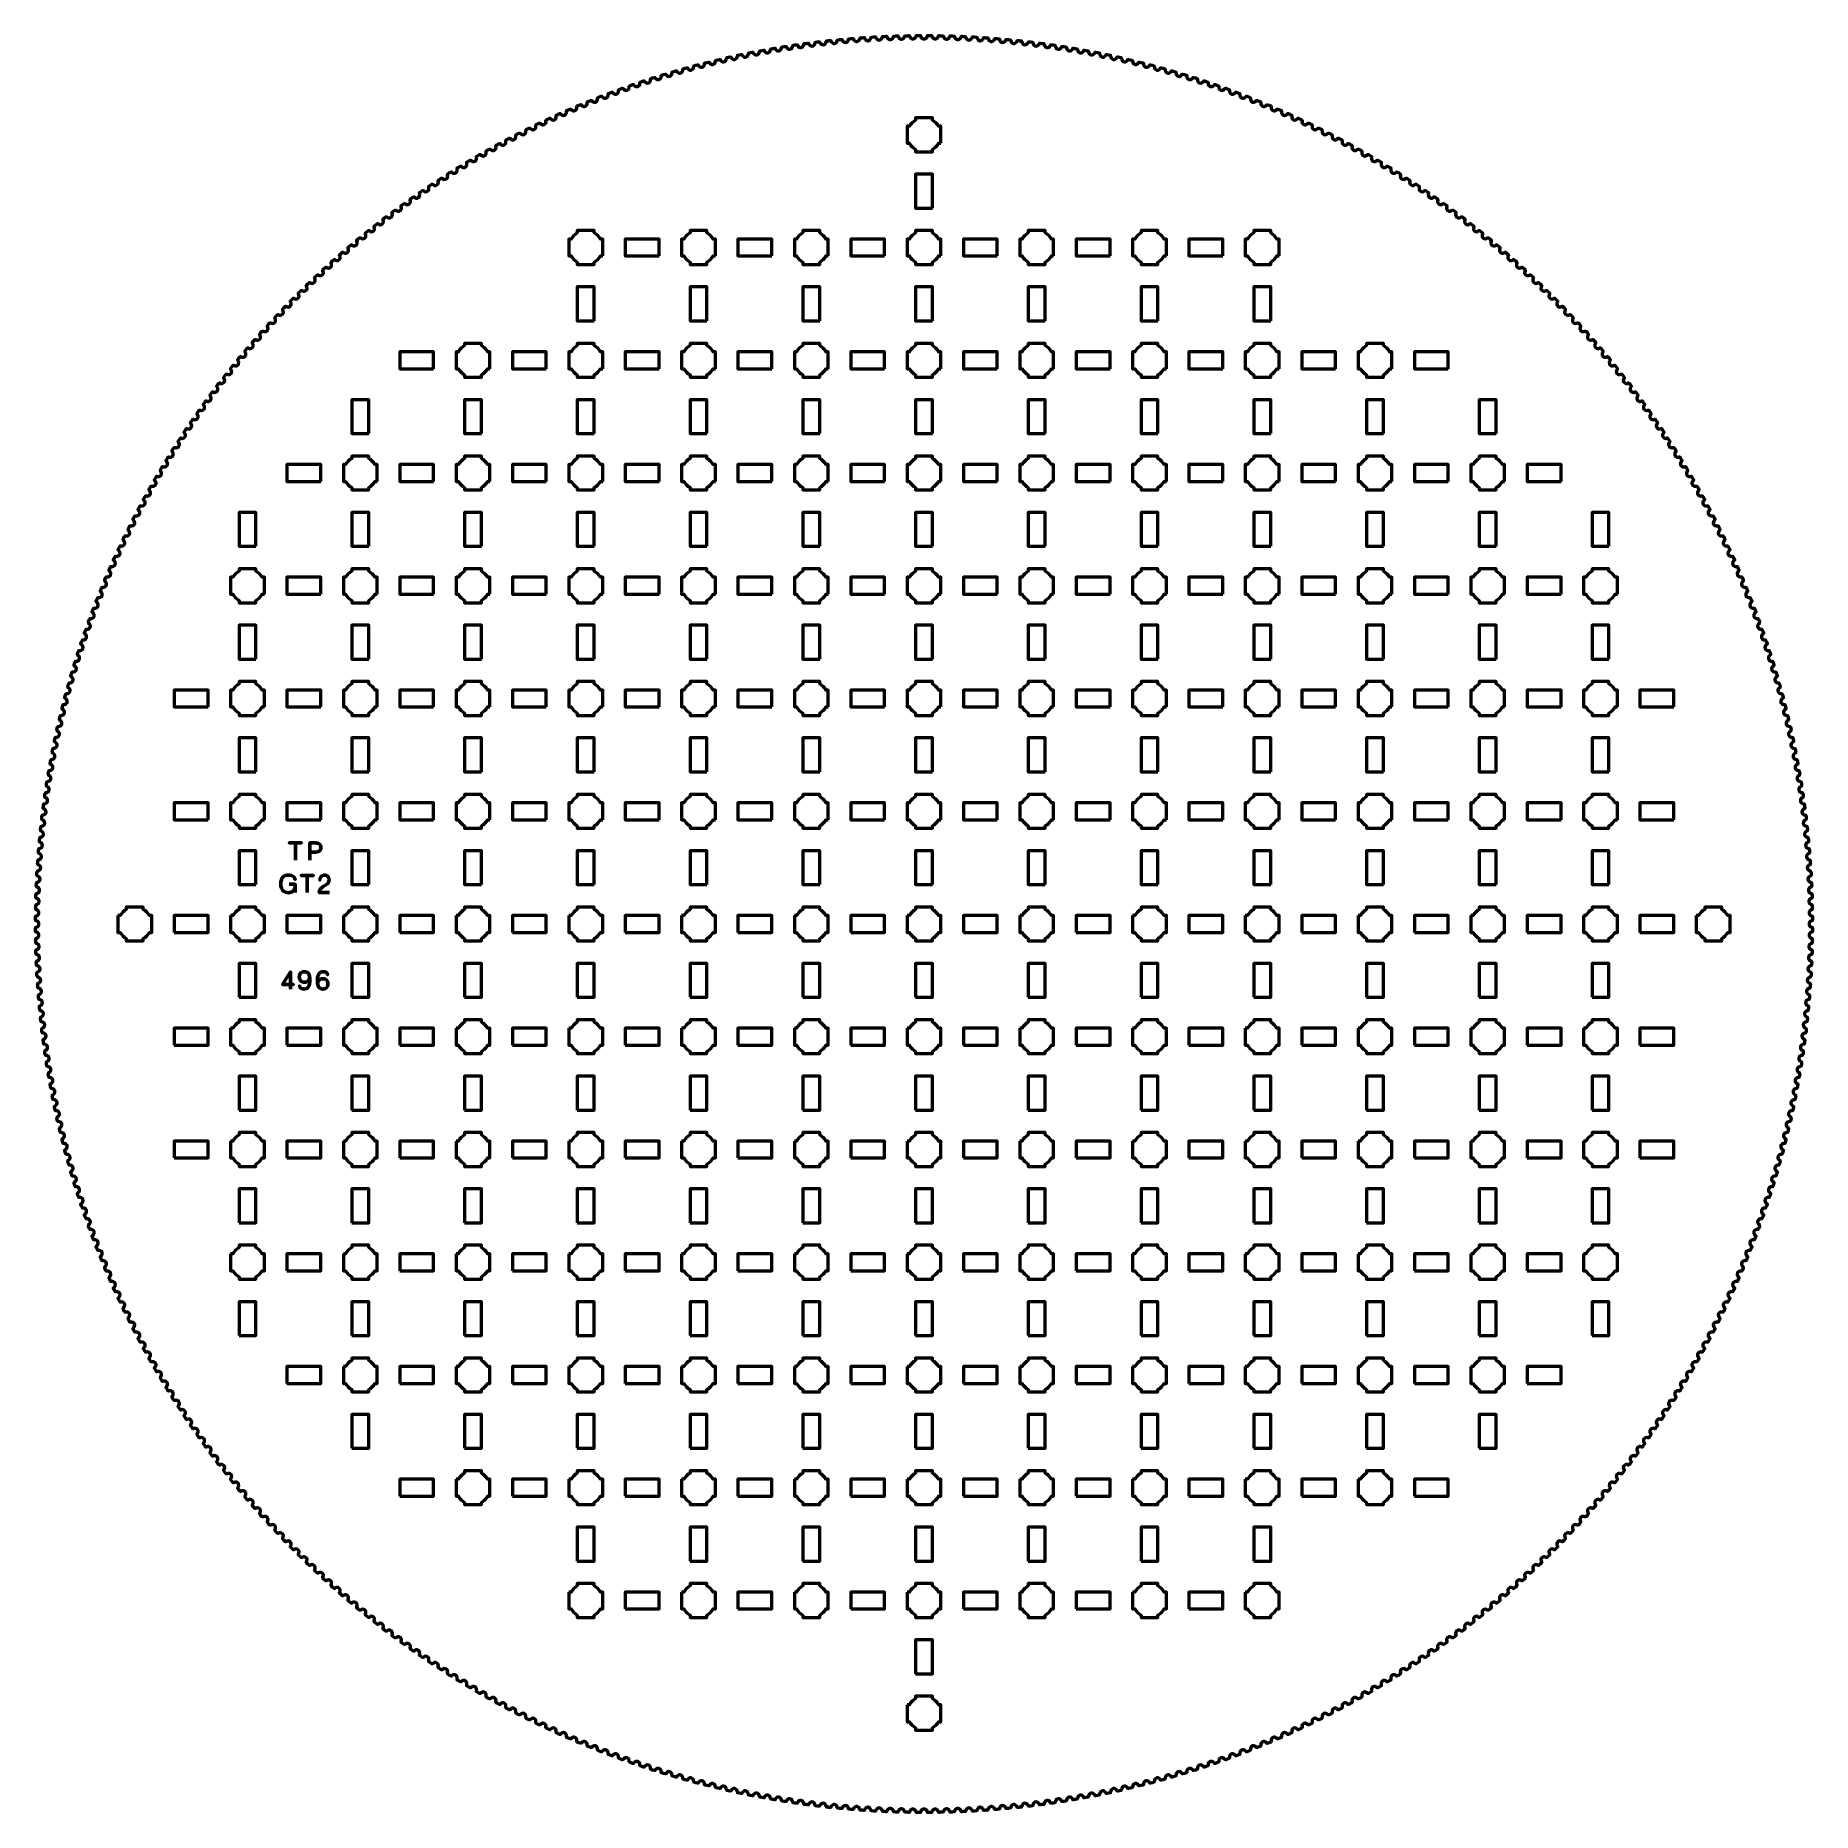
# Model space of a CAD drawing. Header units: centimetres. Extents: x -26.3 to 5.3, y -30.6 to 0.9.
import ezdxf

# ---------------------------------------------------------------- set-up
doc = ezdxf.new("R2010")
doc.units = ezdxf.units.CM
doc.header["$MEASUREMENT"] = 0
doc.layers.add('Layer 1', color=7, linetype='Continuous')

msp = doc.modelspace()

# ---------------------------------------------------------------- linework, layer by layer
at = {"layer": 'Layer 1', "lineweight": 53}
for points in [[(-23.8, -15), (-23.2, -15), (-23.2, -14.7), (-23.8, -14.7), (-23.8, -15)], [(-21.8, -15), (-21.2, -15), (-21.2, -14.7), (-21.8, -14.7), (-21.8, -15)], [(-19.8, -15), (-19.2, -15), (-19.2, -14.7), (-19.8, -14.7), (-19.8, -15)], [(-17.8, -15), (-17.2, -15), (-17.2, -14.7), (-17.8, -14.7), (-17.8, -15)], [(-15.8, -15), (-15.2, -15), (-15.2, -14.7), (-15.8, -14.7), (-15.8, -15)], [(-13.8, -15), (-13.2, -15), (-13.2, -14.7), (-13.8, -14.7), (-13.8, -15)], [(-11.8, -15), (-11.2, -15), (-11.2, -14.7), (-11.8, -14.7), (-11.8, -15)], [(-9.8, -15), (-9.2, -15), (-9.2, -14.7), (-9.8, -14.7), (-9.8, -15)], [(-7.8, -15), (-7.2, -15), (-7.2, -14.7), (-7.8, -14.7), (-7.8, -15)], [(-5.8, -15), (-5.2, -15), (-5.2, -14.7), (-5.8, -14.7), (-5.8, -15)], [(-3.8, -15), (-3.2, -15), (-3.2, -14.7), (-3.8, -14.7), (-3.8, -15)], [(-1.8, -15), (-1.2, -15), (-1.2, -14.7), (-1.8, -14.7), (-1.8, -15)], [(0.2, -15), (0.8, -15), (0.8, -14.7), (0.2, -14.7), (0.2, -15)], [(2.2, -15), (2.8, -15), (2.8, -14.7), (2.2, -14.7), (2.2, -15)], [(-22.65, -16.15), (-22.35, -16.15), (-22.35, -15.55), (-22.65, -15.55), (-22.65, -16.15)], [(-20.65, -16.15), (-20.35, -16.15), (-20.35, -15.55), (-20.65, -15.55), (-20.65, -16.15)], [(-18.65, -16.15), (-18.35, -16.15), (-18.35, -15.55), (-18.65, -15.55), (-18.65, -16.15)], [(-16.65, -16.15), (-16.35, -16.15), (-16.35, -15.55), (-16.65, -15.55), (-16.65, -16.15)], [(-14.65, -16.15), (-14.35, -16.15), (-14.35, -15.55), (-14.65, -15.55), (-14.65, -16.15)], [(-12.65, -16.15), (-12.35, -16.15), (-12.35, -15.55), (-12.65, -15.55), (-12.65, -16.15)], [(-10.65, -16.15), (-10.35, -16.15), (-10.35, -15.55), (-10.65, -15.55), (-10.65, -16.15)], [(-8.65, -16.15), (-8.35, -16.15), (-8.35, -15.55), (-8.65, -15.55), (-8.65, -16.15)], [(-6.65, -16.15), (-6.35, -16.15), (-6.35, -15.55), (-6.65, -15.55), (-6.65, -16.15)], [(-4.65, -16.15), (-4.35, -16.15), (-4.35, -15.55), (-4.65, -15.55), (-4.65, -16.15)], [(-2.65, -16.15), (-2.35, -16.15), (-2.35, -15.55), (-2.65, -15.55), (-2.65, -16.15)], [(-0.65, -16.15), (-0.35, -16.15), (-0.35, -15.55), (-0.65, -15.55), (-0.65, -16.15)], [(1.35, -16.15), (1.65, -16.15), (1.65, -15.55), (1.35, -15.55), (1.35, -16.15)], [(-23.8, -17), (-23.2, -17), (-23.2, -16.7), (-23.8, -16.7), (-23.8, -17)], [(-21.8, -17), (-21.2, -17), (-21.2, -16.7), (-21.8, -16.7), (-21.8, -17)], [(-19.8, -17), (-19.2, -17), (-19.2, -16.7), (-19.8, -16.7), (-19.8, -17)], [(-17.8, -17), (-17.2, -17), (-17.2, -16.7), (-17.8, -16.7), (-17.8, -17)], [(-15.8, -17), (-15.2, -17), (-15.2, -16.7), (-15.8, -16.7), (-15.8, -17)], [(-13.8, -17), (-13.2, -17), (-13.2, -16.7), (-13.8, -16.7), (-13.8, -17)], [(-11.8, -17), (-11.2, -17), (-11.2, -16.7), (-11.8, -16.7), (-11.8, -17)], [(-9.8, -17), (-9.2, -17), (-9.2, -16.7), (-9.8, -16.7), (-9.8, -17)], [(-7.8, -17), (-7.2, -17), (-7.2, -16.7), (-7.8, -16.7), (-7.8, -17)], [(-5.8, -17), (-5.2, -17), (-5.2, -16.7), (-5.8, -16.7), (-5.8, -17)], [(-3.8, -17), (-3.2, -17), (-3.2, -16.7), (-3.8, -16.7), (-3.8, -17)], [(-1.8, -17), (-1.2, -17), (-1.2, -16.7), (-1.8, -16.7), (-1.8, -17)], [(0.2, -17), (0.8, -17), (0.8, -16.7), (0.2, -16.7), (0.2, -17)], [(2.2, -17), (2.8, -17), (2.8, -16.7), (2.2, -16.7), (2.2, -17)], [(-22.65, -18.15), (-22.35, -18.15), (-22.35, -17.55), (-22.65, -17.55), (-22.65, -18.15)], [(-20.65, -18.15), (-20.35, -18.15), (-20.35, -17.55), (-20.65, -17.55), (-20.65, -18.15)], [(-18.65, -18.15), (-18.35, -18.15), (-18.35, -17.55), (-18.65, -17.55), (-18.65, -18.15)], [(-16.65, -18.15), (-16.35, -18.15), (-16.35, -17.55), (-16.65, -17.55), (-16.65, -18.15)], [(-14.65, -18.15), (-14.35, -18.15), (-14.35, -17.55), (-14.65, -17.55), (-14.65, -18.15)], [(-12.65, -18.15), (-12.35, -18.15), (-12.35, -17.55), (-12.65, -17.55), (-12.65, -18.15)], [(-10.65, -18.15), (-10.35, -18.15), (-10.35, -17.55), (-10.65, -17.55), (-10.65, -18.15)], [(-8.65, -18.15), (-8.35, -18.15), (-8.35, -17.55), (-8.65, -17.55), (-8.65, -18.15)], [(-6.65, -18.15), (-6.35, -18.15), (-6.35, -17.55), (-6.65, -17.55), (-6.65, -18.15)], [(-4.65, -18.15), (-4.35, -18.15), (-4.35, -17.55), (-4.65, -17.55), (-4.65, -18.15)], [(-2.65, -18.15), (-2.35, -18.15), (-2.35, -17.55), (-2.65, -17.55), (-2.65, -18.15)], [(-0.65, -18.15), (-0.35, -18.15), (-0.35, -17.55), (-0.65, -17.55), (-0.65, -18.15)], [(1.35, -18.15), (1.65, -18.15), (1.65, -17.55), (1.35, -17.55), (1.35, -18.15)], [(-23.8, -19), (-23.2, -19), (-23.2, -18.7), (-23.8, -18.7), (-23.8, -19)], [(-21.8, -19), (-21.2, -19), (-21.2, -18.7), (-21.8, -18.7), (-21.8, -19)], [(-19.8, -19), (-19.2, -19), (-19.2, -18.7), (-19.8, -18.7), (-19.8, -19)], [(-17.8, -19), (-17.2, -19), (-17.2, -18.7), (-17.8, -18.7), (-17.8, -19)], [(-15.8, -19), (-15.2, -19), (-15.2, -18.7), (-15.8, -18.7), (-15.8, -19)], [(-13.8, -19), (-13.2, -19), (-13.2, -18.7), (-13.8, -18.7), (-13.8, -19)], [(-11.8, -19), (-11.2, -19), (-11.2, -18.7), (-11.8, -18.7), (-11.8, -19)], [(-9.8, -19), (-9.2, -19), (-9.2, -18.7), (-9.8, -18.7), (-9.8, -19)], [(-7.8, -19), (-7.2, -19), (-7.2, -18.7), (-7.8, -18.7), (-7.8, -19)], [(-5.8, -19), (-5.2, -19), (-5.2, -18.7), (-5.8, -18.7), (-5.8, -19)], [(-3.8, -19), (-3.2, -19), (-3.2, -18.7), (-3.8, -18.7), (-3.8, -19)], [(-1.8, -19), (-1.2, -19), (-1.2, -18.7), (-1.8, -18.7), (-1.8, -19)], [(0.2, -19), (0.8, -19), (0.8, -18.7), (0.2, -18.7), (0.2, -19)], [(2.2, -19), (2.8, -19), (2.8, -18.7), (2.2, -18.7), (2.2, -19)], [(-22.65, -20.15), (-22.35, -20.15), (-22.35, -19.55), (-22.65, -19.55), (-22.65, -20.15)], [(-20.65, -20.15), (-20.35, -20.15), (-20.35, -19.55), (-20.65, -19.55), (-20.65, -20.15)], [(-18.65, -20.15), (-18.35, -20.15), (-18.35, -19.55), (-18.65, -19.55), (-18.65, -20.15)], [(-16.65, -20.15), (-16.35, -20.15), (-16.35, -19.55), (-16.65, -19.55), (-16.65, -20.15)], [(-14.65, -20.15), (-14.35, -20.15), (-14.35, -19.55), (-14.65, -19.55), (-14.65, -20.15)], [(-12.65, -20.15), (-12.35, -20.15), (-12.35, -19.55), (-12.65, -19.55), (-12.65, -20.15)], [(-10.65, -20.15), (-10.35, -20.15), (-10.35, -19.55), (-10.65, -19.55), (-10.65, -20.15)], [(-8.65, -20.15), (-8.35, -20.15), (-8.35, -19.55), (-8.65, -19.55), (-8.65, -20.15)], [(-6.65, -20.15), (-6.35, -20.15), (-6.35, -19.55), (-6.65, -19.55), (-6.65, -20.15)], [(-4.65, -20.15), (-4.35, -20.15), (-4.35, -19.55), (-4.65, -19.55), (-4.65, -20.15)], [(-2.65, -20.15), (-2.35, -20.15), (-2.35, -19.55), (-2.65, -19.55), (-2.65, -20.15)], [(-0.65, -20.15), (-0.35, -20.15), (-0.35, -19.55), (-0.65, -19.55), (-0.65, -20.15)], [(1.35, -20.15), (1.65, -20.15), (1.65, -19.55), (1.35, -19.55), (1.35, -20.15)], [(-21.8, -21), (-21.2, -21), (-21.2, -20.7), (-21.8, -20.7), (-21.8, -21)], [(-19.8, -21), (-19.2, -21), (-19.2, -20.7), (-19.8, -20.7), (-19.8, -21)], [(-17.8, -21), (-17.2, -21), (-17.2, -20.7), (-17.8, -20.7), (-17.8, -21)], [(-15.8, -21), (-15.2, -21), (-15.2, -20.7), (-15.8, -20.7), (-15.8, -21)], [(-13.8, -21), (-13.2, -21), (-13.2, -20.7), (-13.8, -20.7), (-13.8, -21)], [(-11.8, -21), (-11.2, -21), (-11.2, -20.7), (-11.8, -20.7), (-11.8, -21)], [(-9.8, -21), (-9.2, -21), (-9.2, -20.7), (-9.8, -20.7), (-9.8, -21)], [(-7.8, -21), (-7.2, -21), (-7.2, -20.7), (-7.8, -20.7), (-7.8, -21)], [(-5.8, -21), (-5.2, -21), (-5.2, -20.7), (-5.8, -20.7), (-5.8, -21)], [(-3.8, -21), (-3.2, -21), (-3.2, -20.7), (-3.8, -20.7), (-3.8, -21)], [(-1.8, -21), (-1.2, -21), (-1.2, -20.7), (-1.8, -20.7), (-1.8, -21)], [(0.2, -21), (0.8, -21), (0.8, -20.7), (0.2, -20.7), (0.2, -21)], [(-22.65, -22.15), (-22.35, -22.15), (-22.35, -21.55), (-22.65, -21.55), (-22.65, -22.15)], [(-20.65, -22.15), (-20.35, -22.15), (-20.35, -21.55), (-20.65, -21.55), (-20.65, -22.15)], [(-18.65, -22.15), (-18.35, -22.15), (-18.35, -21.55), (-18.65, -21.55), (-18.65, -22.15)], [(-16.65, -22.15), (-16.35, -22.15), (-16.35, -21.55), (-16.65, -21.55), (-16.65, -22.15)], [(-14.65, -22.15), (-14.35, -22.15), (-14.35, -21.55), (-14.65, -21.55), (-14.65, -22.15)], [(-12.65, -22.15), (-12.35, -22.15), (-12.35, -21.55), (-12.65, -21.55), (-12.65, -22.15)], [(-10.65, -22.15), (-10.35, -22.15), (-10.35, -21.55), (-10.65, -21.55), (-10.65, -22.15)], [(-8.65, -22.15), (-8.35, -22.15), (-8.35, -21.55), (-8.65, -21.55), (-8.65, -22.15)], [(-6.65, -22.15), (-6.35, -22.15), (-6.35, -21.55), (-6.65, -21.55), (-6.65, -22.15)], [(-4.65, -22.15), (-4.35, -22.15), (-4.35, -21.55), (-4.65, -21.55), (-4.65, -22.15)], [(-2.65, -22.15), (-2.35, -22.15), (-2.35, -21.55), (-2.65, -21.55), (-2.65, -22.15)], [(-0.65, -22.15), (-0.35, -22.15), (-0.35, -21.55), (-0.65, -21.55), (-0.65, -22.15)], [(1.35, -22.15), (1.65, -22.15), (1.65, -21.55), (1.35, -21.55), (1.35, -22.15)], [(-21.8, -23), (-21.2, -23), (-21.2, -22.7), (-21.8, -22.7), (-21.8, -23)], [(-19.8, -23), (-19.2, -23), (-19.2, -22.7), (-19.8, -22.7), (-19.8, -23)], [(-17.8, -23), (-17.2, -23), (-17.2, -22.7), (-17.8, -22.7), (-17.8, -23)], [(-15.8, -23), (-15.2, -23), (-15.2, -22.7), (-15.8, -22.7), (-15.8, -23)], [(-13.8, -23), (-13.2, -23), (-13.2, -22.7), (-13.8, -22.7), (-13.8, -23)], [(-11.8, -23), (-11.2, -23), (-11.2, -22.7), (-11.8, -22.7), (-11.8, -23)], [(-9.8, -23), (-9.2, -23), (-9.2, -22.7), (-9.8, -22.7), (-9.8, -23)], [(-7.8, -23), (-7.2, -23), (-7.2, -22.7), (-7.8, -22.7), (-7.8, -23)], [(-5.8, -23), (-5.2, -23), (-5.2, -22.7), (-5.8, -22.7), (-5.8, -23)], [(-3.8, -23), (-3.2, -23), (-3.2, -22.7), (-3.8, -22.7), (-3.8, -23)], [(-1.8, -23), (-1.2, -23), (-1.2, -22.7), (-1.8, -22.7), (-1.8, -23)], [(0.2, -23), (0.8, -23), (0.8, -22.7), (0.2, -22.7), (0.2, -23)], [(-20.65, -24.15), (-20.35, -24.15), (-20.35, -23.55), (-20.65, -23.55), (-20.65, -24.15)], [(-18.65, -24.15), (-18.35, -24.15), (-18.35, -23.55), (-18.65, -23.55), (-18.65, -24.15)], [(-16.65, -24.15), (-16.35, -24.15), (-16.35, -23.55), (-16.65, -23.55), (-16.65, -24.15)], [(-14.65, -24.15), (-14.35, -24.15), (-14.35, -23.55), (-14.65, -23.55), (-14.65, -24.15)], [(-12.65, -24.15), (-12.35, -24.15), (-12.35, -23.55), (-12.65, -23.55), (-12.65, -24.15)], [(-10.65, -24.15), (-10.35, -24.15), (-10.35, -23.55), (-10.65, -23.55), (-10.65, -24.15)], [(-8.65, -24.15), (-8.35, -24.15), (-8.35, -23.55), (-8.65, -23.55), (-8.65, -24.15)], [(-6.65, -24.15), (-6.35, -24.15), (-6.35, -23.55), (-6.65, -23.55), (-6.65, -24.15)], [(-4.65, -24.15), (-4.35, -24.15), (-4.35, -23.55), (-4.65, -23.55), (-4.65, -24.15)], [(-2.65, -24.15), (-2.35, -24.15), (-2.35, -23.55), (-2.65, -23.55), (-2.65, -24.15)], [(-0.65, -24.15), (-0.35, -24.15), (-0.35, -23.55), (-0.65, -23.55), (-0.65, -24.15)], [(-19.8, -25), (-19.2, -25), (-19.2, -24.7), (-19.8, -24.7), (-19.8, -25)], [(-17.8, -25), (-17.2, -25), (-17.2, -24.7), (-17.8, -24.7), (-17.8, -25)], [(-15.8, -25), (-15.2, -25), (-15.2, -24.7), (-15.8, -24.7), (-15.8, -25)], [(-13.8, -25), (-13.2, -25), (-13.2, -24.7), (-13.8, -24.7), (-13.8, -25)], [(-11.8, -25), (-11.2, -25), (-11.2, -24.7), (-11.8, -24.7), (-11.8, -25)], [(-9.8, -25), (-9.2, -25), (-9.2, -24.7), (-9.8, -24.7), (-9.8, -25)], [(-7.8, -25), (-7.2, -25), (-7.2, -24.7), (-7.8, -24.7), (-7.8, -25)], [(-5.8, -25), (-5.2, -25), (-5.2, -24.7), (-5.8, -24.7), (-5.8, -25)], [(-3.8, -25), (-3.2, -25), (-3.2, -24.7), (-3.8, -24.7), (-3.8, -25)], [(-1.8, -25), (-1.2, -25), (-1.2, -24.7), (-1.8, -24.7), (-1.8, -25)], [(-16.65, -26.15), (-16.35, -26.15), (-16.35, -25.55), (-16.65, -25.55), (-16.65, -26.15)], [(-14.65, -26.15), (-14.35, -26.15), (-14.35, -25.55), (-14.65, -25.55), (-14.65, -26.15)], [(-12.65, -26.15), (-12.35, -26.15), (-12.35, -25.55), (-12.65, -25.55), (-12.65, -26.15)], [(-10.65, -26.15), (-10.35, -26.15), (-10.35, -25.55), (-10.65, -25.55), (-10.65, -26.15)], [(-8.65, -26.15), (-8.35, -26.15), (-8.35, -25.55), (-8.65, -25.55), (-8.65, -26.15)], [(-6.65, -26.15), (-6.35, -26.15), (-6.35, -25.55), (-6.65, -25.55), (-6.65, -26.15)], [(-4.65, -26.15), (-4.35, -26.15), (-4.35, -25.55), (-4.65, -25.55), (-4.65, -26.15)], [(-15.8, -27), (-15.2, -27), (-15.2, -26.7), (-15.8, -26.7), (-15.8, -27)], [(-13.8, -27), (-13.2, -27), (-13.2, -26.7), (-13.8, -26.7), (-13.8, -27)], [(-11.8, -27), (-11.2, -27), (-11.2, -26.7), (-11.8, -26.7), (-11.8, -27)], [(-9.8, -27), (-9.2, -27), (-9.2, -26.7), (-9.8, -26.7), (-9.8, -27)], [(-7.8, -27), (-7.2, -27), (-7.2, -26.7), (-7.8, -26.7), (-7.8, -27)], [(-5.8, -27), (-5.2, -27), (-5.2, -26.7), (-5.8, -26.7), (-5.8, -27)], [(-10.65, -28.15), (-10.35, -28.15), (-10.35, -27.55), (-10.65, -27.55), (-10.65, -28.15)]]:
    msp.add_lwpolyline(points, close=True, dxfattribs=at)
for points, knots in [([(-10.20072, 0.90767), (-10.20072, 0.90767), (-10.23083, 0.90802), (-10.23083, 0.90802), (-10.23083, 0.90802), (-10.23911, 0.90813), (-10.24591, 0.90149), (-10.24596, 0.89356), (-10.24596, 0.89356), (-10.25088, 0.86801), (-10.27382, 0.84858), (-10.30112, 0.84893), (-10.30112, 0.84893), (-10.32842, 0.84927), (-10.35086, 0.86928), (-10.3551, 0.89495), (-10.3551, 0.89495), (-10.35504, 0.89479), (-10.35505, 0.89499), (-10.35505, 0.89518), (-10.35505, 0.89518), (-10.35526, 0.90318), (-10.36177, 0.90968), (-10.36985, 0.90978), (-10.36985, 0.90978), (-10.36985, 0.90978), (-10.4, 0.9102), (-10.4, 0.9102), (-10.4, 0.9102), (-10.4, 0.9102), (-10.40035, 0.9102), (-10.40035, 0.9102), (-10.40035, 0.9102), (-10.40035, 0.9102), (-10.43046, 0.91017), (-10.43046, 0.91017), (-10.43046, 0.91017), (-10.43874, 0.91017), (-10.44546, 0.90345), (-10.44541, 0.89552), (-10.44541, 0.89552), (-10.45001, 0.86991), (-10.4727, 0.85019), (-10.5, 0.85019), (-10.5, 0.85019), (-10.5273, 0.85019), (-10.54999, 0.86991), (-10.55456, 0.89552), (-10.55456, 0.89552), (-10.5545, 0.89536), (-10.55451, 0.89556), (-10.55451, 0.89575), (-10.55451, 0.89575), (-10.55482, 0.90375), (-10.56141, 0.91017), (-10.5695, 0.91017), (-10.5695, 0.91017), (-10.5695, 0.91017), (-10.59965, 0.9102), (-10.59965, 0.9102), (-10.59965, 0.9102), (-10.59965, 0.9102), (-10.6, 0.9102), (-10.6, 0.9102), (-10.6, 0.9102), (-10.6, 0.9102), (-10.63011, 0.90978), (-10.63011, 0.90978), (-10.63011, 0.90978), (-10.63838, 0.90968), (-10.64502, 0.90288), (-10.64487, 0.89495), (-10.64487, 0.89495), (-10.64914, 0.86928), (-10.67158, 0.84927), (-10.69888, 0.84893), (-10.69888, 0.84893), (-10.72618, 0.84858), (-10.74912, 0.86801), (-10.75401, 0.89356), (-10.75401, 0.89356), (-10.75395, 0.8934), (-10.75396, 0.8936), (-10.75396, 0.89379), (-10.75396, 0.89379), (-10.75437, 0.90179), (-10.76104, 0.90813), (-10.76913, 0.90802), (-10.76913, 0.90802), (-10.76913, 0.90802), (-10.79928, 0.90767), (-10.79928, 0.90767), (-10.79928, 0.90767), (-10.79928, 0.90767), (-10.79963, 0.90767), (-10.79963, 0.90767), (-10.79963, 0.90767), (-10.79963, 0.90767), (-10.82973, 0.90687), (-10.82973, 0.90687), (-10.82973, 0.90687), (-10.83801, 0.90666), (-10.84456, 0.89977), (-10.8443, 0.89185), (-10.8443, 0.89185), (-10.84825, 0.86613), (-10.87044, 0.84584), (-10.89773, 0.84515), (-10.89773, 0.84515), (-10.92502, 0.84446), (-10.9482, 0.8636), (-10.95342, 0.88908), (-10.95342, 0.88908), (-10.95336, 0.88892), (-10.95337, 0.88912), (-10.95338, 0.88931), (-10.95338, 0.88931), (-10.95389, 0.8973), (-10.96064, 0.90355), (-10.96873, 0.90335), (-10.96873, 0.90335), (-10.96873, 0.90335), (-10.99886, 0.90262), (-10.99886, 0.90262), (-10.99886, 0.90262), (-10.99886, 0.90262), (-10.99922, 0.90261), (-10.99922, 0.90261), (-10.99922, 0.90261), (-10.99922, 0.90261), (-11.0293, 0.90143), (-11.0293, 0.90143), (-11.0293, 0.90143), (-11.03758, 0.90112), (-11.04404, 0.89415), (-11.04368, 0.88622), (-11.04368, 0.88622), (-11.04731, 0.86046), (-11.06923, 0.83989), (-11.09651, 0.83885), (-11.09651, 0.83885), (-11.12379, 0.83781), (-11.14722, 0.85666), (-11.15276, 0.88208), (-11.15276, 0.88208), (-11.15269, 0.88192), (-11.15271, 0.88212), (-11.15271, 0.88231), (-11.15271, 0.88231), (-11.15333, 0.89029), (-11.16016, 0.89646), (-11.16824, 0.89615), (-11.16824, 0.89615), (-11.16824, 0.89615), (-11.19837, 0.89504), (-11.19837, 0.89504), (-11.19837, 0.89504), (-11.19837, 0.89504), (-11.19872, 0.89502), (-11.19872, 0.89502), (-11.19872, 0.89502), (-11.19872, 0.89502), (-11.22879, 0.89346), (-11.22879, 0.89346), (-11.22879, 0.89346), (-11.23706, 0.89304), (-11.24343, 0.88599), (-11.24298, 0.87807), (-11.24298, 0.87807), (-11.24627, 0.85226), (-11.26794, 0.83142), (-11.2952, 0.83004), (-11.2952, 0.83004), (-11.32247, 0.82865), (-11.34613, 0.8472), (-11.35199, 0.87255), (-11.35199, 0.87255), (-11.35192, 0.87239), (-11.35194, 0.87259), (-11.35195, 0.87278), (-11.35195, 0.87278), (-11.35266, 0.88075), (-11.35957, 0.88683), (-11.36765, 0.88642), (-11.36765, 0.88642), (-11.36765, 0.88642), (-11.39776, 0.88493), (-11.39776, 0.88493), (-11.39776, 0.88493), (-11.39776, 0.88493), (-11.39811, 0.88491), (-11.39811, 0.88491), (-11.39811, 0.88491), (-11.39811, 0.88491), (-11.42816, 0.88297), (-11.42816, 0.88297), (-11.42816, 0.88297), (-11.43642, 0.88244), (-11.4427, 0.87531), (-11.44215, 0.8674), (-11.44215, 0.8674), (-11.44512, 0.84155), (-11.46652, 0.82043), (-11.49376, 0.81871), (-11.49376, 0.81871), (-11.52101, 0.81698), (-11.5449, 0.83522), (-11.55108, 0.86049), (-11.55108, 0.86049), (-11.55101, 0.86034), (-11.55104, 0.86053), (-11.55105, 0.86072), (-11.55105, 0.86072), (-11.55186, 0.86869), (-11.55885, 0.87468), (-11.56692, 0.87417), (-11.56692, 0.87417), (-11.56692, 0.87417), (-11.59701, 0.87229), (-11.59701, 0.87229), (-11.59701, 0.87229), (-11.59701, 0.87229), (-11.59736, 0.87227), (-11.59736, 0.87227), (-11.59736, 0.87227), (-11.59736, 0.87227), (-11.62738, 0.86995), (-11.62738, 0.86995), (-11.62738, 0.86995), (-11.63564, 0.86932), (-11.64183, 0.86211), (-11.64117, 0.8542), (-11.64117, 0.8542), (-11.64382, 0.82832), (-11.66494, 0.80693), (-11.69216, 0.80486), (-11.69216, 0.80486), (-11.71939, 0.80279), (-11.74351, 0.82073), (-11.75001, 0.84592), (-11.75001, 0.84592), (-11.74994, 0.84576), (-11.74996, 0.84596), (-11.74998, 0.84615), (-11.74998, 0.84615), (-11.75089, 0.8541), (-11.75795, 0.86), (-11.76602, 0.85939), (-11.76602, 0.85939), (-11.76602, 0.85939), (-11.79608, 0.85713), (-11.79608, 0.85713), (-11.79608, 0.85713), (-11.79608, 0.85713), (-11.79643, 0.8571), (-11.79643, 0.8571), (-11.79643, 0.8571), (-11.79643, 0.8571), (-11.82642, 0.85441), (-11.82642, 0.85441), (-11.82642, 0.85441), (-11.83467, 0.85367), (-11.84077, 0.84638), (-11.84001, 0.83849), (-11.84001, 0.83849), (-11.84233, 0.81257), (-11.86318, 0.79092), (-11.89037, 0.7885), (-11.89037, 0.7885), (-11.91757, 0.78609), (-11.94191, 0.80372), (-11.94873, 0.82882), (-11.94873, 0.82882), (-11.94866, 0.82867), (-11.94869, 0.82887), (-11.94871, 0.82906), (-11.94871, 0.82906), (-11.94972, 0.837), (-11.95686, 0.84281), (-11.96491, 0.84209), (-11.96491, 0.84209), (-11.96491, 0.84209), (-11.99495, 0.83945), (-11.99495, 0.83945), (-11.99495, 0.83945), (-11.99495, 0.83945), (-11.9953, 0.83942), (-11.9953, 0.83942), (-11.9953, 0.83942), (-11.9953, 0.83942), (-12.02525, 0.83634), (-12.02525, 0.83634), (-12.02525, 0.83634), (-12.03348, 0.83551), (-12.03949, 0.82814), (-12.03864, 0.82026), (-12.03864, 0.82026), (-12.04062, 0.79431), (-12.0612, 0.7724), (-12.08836, 0.76964), (-12.08836, 0.76964), (-12.11552, 0.76687), (-12.14009, 0.7842), (-12.14723, 0.80921), (-12.14723, 0.80921), (-12.14715, 0.80906), (-12.14718, 0.80926), (-12.1472, 0.80945), (-12.1472, 0.80945), (-12.14832, 0.81737), (-12.15553, 0.8231), (-12.16357, 0.82228), (-12.16357, 0.82228), (-12.16357, 0.82228), (-12.19357, 0.81926), (-12.19357, 0.81926), (-12.19357, 0.81926), (-12.19357, 0.81926), (-12.19392, 0.81922), (-12.19392, 0.81922), (-12.19392, 0.81922), (-12.19392, 0.81922), (-12.22383, 0.81576), (-12.22383, 0.81576), (-12.22383, 0.81576), (-12.23206, 0.81482), (-12.23797, 0.80738), (-12.23702, 0.79951), (-12.23702, 0.79951), (-12.23867, 0.77354), (-12.25897, 0.75137), (-12.28609, 0.74826), (-12.28609, 0.74826), (-12.31322, 0.74516), (-12.338, 0.76217), (-12.34546, 0.78709), (-12.34546, 0.78709), (-12.34538, 0.78694), (-12.34541, 0.78714), (-12.34543, 0.78733), (-12.34543, 0.78733), (-12.34665, 0.79524), (-12.35393, 0.80087), (-12.36197, 0.79995), (-12.36197, 0.79995), (-12.36197, 0.79995), (-12.39192, 0.79655), (-12.39192, 0.79655), (-12.39192, 0.79655), (-12.39192, 0.79655), (-12.39227, 0.79651), (-12.39227, 0.79651), (-12.39227, 0.79651), (-12.39227, 0.79651), (-12.42214, 0.79267), (-12.42214, 0.79267), (-12.42214, 0.79267), (-12.43035, 0.79162), (-12.43617, 0.78411), (-12.43511, 0.77625), (-12.43511, 0.77625), (-12.43644, 0.75026), (-12.45646, 0.72783), (-12.48354, 0.72439), (-12.48354, 0.72439), (-12.51062, 0.72094), (-12.53562, 0.73763), (-12.54339, 0.76246), (-12.54339, 0.76246), (-12.54331, 0.76231), (-12.54335, 0.76251), (-12.54337, 0.76269), (-12.54337, 0.76269), (-12.54469, 0.77059), (-12.55204, 0.77613), (-12.56006, 0.7751), (-12.56006, 0.7751), (-12.56006, 0.7751), (-12.58997, 0.77133), (-12.58997, 0.77133), (-12.58997, 0.77133), (-12.58997, 0.77133), (-12.59032, 0.77128), (-12.59032, 0.77128), (-12.59032, 0.77128), (-12.59032, 0.77128), (-12.62013, 0.76707), (-12.62013, 0.76707), (-12.62013, 0.76707), (-12.62833, 0.76592), (-12.63405, 0.75833), (-12.6329, 0.75048), (-12.6329, 0.75048), (-12.6339, 0.72448), (-12.65363, 0.7018), (-12.68067, 0.69801), (-12.68067, 0.69801), (-12.7077, 0.69422), (-12.73291, 0.7106), (-12.74099, 0.73532), (-12.74099, 0.73532), (-12.74091, 0.73517), (-12.74095, 0.73537), (-12.74098, 0.73556), (-12.74098, 0.73556), (-12.7424, 0.74344), (-12.74981, 0.74888), (-12.75782, 0.74776), (-12.75782, 0.74776), (-12.75782, 0.74776), (-12.78769, 0.7436), (-12.78769, 0.7436), (-12.78769, 0.7436), (-12.78769, 0.7436), (-12.78803, 0.74355), (-12.78803, 0.74355), (-12.78803, 0.74355), (-12.78803, 0.74355), (-12.81779, 0.73896), (-12.81779, 0.73896), (-12.81779, 0.73896), (-12.82597, 0.7377), (-12.8316, 0.73004), (-12.83035, 0.72221), (-12.83035, 0.72221), (-12.83102, 0.6962), (-12.85046, 0.67327), (-12.87744, 0.66914), (-12.87744, 0.66914), (-12.90443, 0.665), (-12.92984, 0.68106), (-12.93824, 0.70568), (-12.93824, 0.70568), (-12.93816, 0.70554), (-12.9382, 0.70573), (-12.93823, 0.70592), (-12.93823, 0.70592), (-12.93974, 0.71378), (-12.94723, 0.71913), (-12.95523, 0.7179), (-12.95523, 0.7179), (-12.95523, 0.7179), (-12.98503, 0.71337), (-12.98503, 0.71337), (-12.98503, 0.71337), (-12.98503, 0.71337), (-12.98538, 0.71331), (-12.98538, 0.71331), (-12.98538, 0.71331), (-12.98538, 0.71331), (-13.01507, 0.70835), (-13.01507, 0.70835), (-13.01507, 0.70835), (-13.02324, 0.70699), (-13.02877, 0.69926), (-13.02742, 0.69144), (-13.02742, 0.69144), (-13.02776, 0.66543), (-13.04691, 0.64225), (-13.07384, 0.63778), (-13.07384, 0.63778), (-13.10077, 0.6333), (-13.12639, 0.64904), (-13.13509, 0.67355), (-13.13509, 0.67355), (-13.13501, 0.6734), (-13.13505, 0.6736), (-13.13508, 0.67378), (-13.13508, 0.67378), (-13.1367, 0.68163), (-13.14425, 0.68688), (-13.15223, 0.68555), (-13.15223, 0.68555), (-13.15223, 0.68555), (-13.18198, 0.68064), (-13.18198, 0.68064), (-13.18198, 0.68064), (-13.18198, 0.68064), (-13.18233, 0.68058), (-13.18233, 0.68058), (-13.18233, 0.68058), (-13.18233, 0.68058), (-13.21196, 0.67524), (-13.21196, 0.67524), (-13.21196, 0.67524), (-13.22011, 0.67378), (-13.22554, 0.66598), (-13.22409, 0.65818), (-13.22409, 0.65818), (-13.2241, 0.63216), (-13.24295, 0.60875), (-13.26982, 0.60393), (-13.26982, 0.60393), (-13.2967, 0.59911), (-13.32251, 0.61452), (-13.33153, 0.63892), (-13.33153, 0.63892), (-13.33144, 0.63878), (-13.33148, 0.63897), (-13.33152, 0.63916), (-13.33152, 0.63916), (-13.33323, 0.64698), (-13.34085, 0.65214), (-13.34882, 0.65071), (-13.34882, 0.65071), (-13.34882, 0.65071), (-13.3785, 0.64542), (-13.3785, 0.64542), (-13.3785, 0.64542), (-13.3785, 0.64542), (-13.37884, 0.64536), (-13.37884, 0.64536), (-13.37884, 0.64536), (-13.37884, 0.64536), (-13.4084, 0.63964), (-13.4084, 0.63964), (-13.4084, 0.63964), (-13.41653, 0.63808), (-13.42186, 0.63021), (-13.42032, 0.62243), (-13.42032, 0.62243), (-13.42, 0.59641), (-13.43855, 0.57276), (-13.46536, 0.5676), (-13.46536, 0.5676), (-13.49217, 0.56245), (-13.51818, 0.57753), (-13.5275, 0.60181), (-13.5275, 0.60181), (-13.52741, 0.60167), (-13.52746, 0.60186), (-13.5275, 0.60205), (-13.5275, 0.60205), (-13.52931, 0.60985), (-13.537, 0.61491), (-13.54494, 0.61338), (-13.54494, 0.61338), (-13.54494, 0.61338), (-13.57455, 0.60772), (-13.57455, 0.60772), (-13.57455, 0.60772), (-13.57455, 0.60772), (-13.5749, 0.60765), (-13.5749, 0.60765), (-13.5749, 0.60765), (-13.5749, 0.60765), (-13.60438, 0.60155), (-13.60438, 0.60155), (-13.60438, 0.60155), (-13.61249, 0.59989), (-13.61772, 0.59195), (-13.61608, 0.5842), (-13.61608, 0.5842), (-13.61543, 0.55818), (-13.63368, 0.5343), (-13.66042, 0.5288), (-13.66042, 0.5288), (-13.68717, 0.52331), (-13.71336, 0.53806), (-13.72299, 0.56222), (-13.72299, 0.56222), (-13.7229, 0.56208), (-13.72295, 0.56227), (-13.72299, 0.56246), (-13.72299, 0.56246), (-13.7249, 0.57023), (-13.73265, 0.57519), (-13.74058, 0.57357), (-13.74058, 0.57357), (-13.74058, 0.57357), (-13.77011, 0.56753), (-13.77011, 0.56753), (-13.77011, 0.56753), (-13.77011, 0.56753), (-13.77046, 0.56746), (-13.77046, 0.56746), (-13.77046, 0.56746), (-13.77046, 0.56746), (-13.79986, 0.56099), (-13.79986, 0.56099), (-13.79986, 0.56099), (-13.80795, 0.55922), (-13.81308, 0.55122), (-13.81134, 0.54348), (-13.81134, 0.54348), (-13.81036, 0.51748), (-13.82831, 0.49337), (-13.85498, 0.48754), (-13.85498, 0.48754), (-13.88165, 0.4817), (-13.90803, 0.49612), (-13.91797, 0.52016), (-13.91797, 0.52016), (-13.91787, 0.52002), (-13.91793, 0.52021), (-13.91797, 0.5204), (-13.91797, 0.5204), (-13.91998, 0.52814), (-13.92779, 0.53301), (-13.93569, 0.53128), (-13.93569, 0.53128), (-13.93569, 0.53128), (-13.96515, 0.52487), (-13.96515, 0.52487), (-13.96515, 0.52487), (-13.96515, 0.52487), (-13.96549, 0.52479), (-13.96549, 0.52479), (-13.96549, 0.52479), (-13.96549, 0.52479), (-13.99482, 0.51795), (-13.99482, 0.51795), (-13.99482, 0.51795), (-14.00288, 0.51608), (-14.00791, 0.50802), (-14.00607, 0.5003), (-14.00607, 0.5003), (-14.00476, 0.47432), (-14.0224, 0.44998), (-14.049, 0.44381), (-14.049, 0.44381), (-14.07559, 0.43764), (-14.10215, 0.45172), (-14.11239, 0.47563), (-14.11239, 0.47563), (-14.1123, 0.47549), (-14.11235, 0.47568), (-14.1124, 0.47587), (-14.1124, 0.47587), (-14.11451, 0.48359), (-14.12238, 0.48835), (-14.13026, 0.48652), (-14.13026, 0.48652), (-14.13026, 0.48652), (-14.15963, 0.47974), (-14.15963, 0.47974), (-14.15963, 0.47974), (-14.15963, 0.47974), (-14.15997, 0.47966), (-14.15997, 0.47966), (-14.15997, 0.47966), (-14.15997, 0.47966), (-14.18921, 0.47245), (-14.18921, 0.47245), (-14.18921, 0.47245), (-14.19725, 0.47048), (-14.20217, 0.46235), (-14.20023, 0.45466), (-14.20023, 0.45466), (-14.1986, 0.42869), (-14.21593, 0.40413), (-14.24245, 0.39762), (-14.24245, 0.39762), (-14.26896, 0.39112), (-14.2957, 0.40486), (-14.30624, 0.42864), (-14.30624, 0.42864), (-14.30614, 0.4285), (-14.3062, 0.42869), (-14.30624, 0.42888), (-14.30624, 0.42888), (-14.30845, 0.43657), (-14.31638, 0.44124), (-14.32424, 0.43931), (-14.32424, 0.43931), (-14.32424, 0.43931), (-14.35353, 0.43215), (-14.35353, 0.43215), (-14.35353, 0.43215), (-14.35353, 0.43215), (-14.35387, 0.43207), (-14.35387, 0.43207), (-14.35387, 0.43207), (-14.35387, 0.43207), (-14.38301, 0.42449), (-14.38301, 0.42449), (-14.38301, 0.42449), (-14.39102, 0.42241), (-14.39584, 0.41422), (-14.39381, 0.40656), (-14.39381, 0.40656), (-14.39184, 0.38061), (-14.40886, 0.35584), (-14.43529, 0.34899), (-14.43529, 0.34899), (-14.46172, 0.34215), (-14.48863, 0.35555), (-14.49947, 0.3792), (-14.49947, 0.3792), (-14.49937, 0.37906), (-14.49943, 0.37925), (-14.49948, 0.37944), (-14.49948, 0.37944), (-14.50179, 0.3871), (-14.50978, 0.39167), (-14.51761, 0.38964), (-14.51761, 0.38964), (-14.51761, 0.38964), (-14.5468, 0.38211), (-14.5468, 0.38211), (-14.5468, 0.38211), (-14.5468, 0.38211), (-14.54714, 0.38202), (-14.54714, 0.38202), (-14.54714, 0.38202), (-14.54714, 0.38202), (-14.57618, 0.37408), (-14.57618, 0.37408), (-14.57618, 0.37408), (-14.58417, 0.3719), (-14.58889, 0.36365), (-14.58676, 0.35601), (-14.58676, 0.35601), (-14.58446, 0.33009), (-14.60117, 0.3051), (-14.62751, 0.29792), (-14.62751, 0.29792), (-14.65385, 0.29075), (-14.68092, 0.30381), (-14.69207, 0.32732), (-14.69207, 0.32732), (-14.69197, 0.32718), (-14.69203, 0.32737), (-14.69208, 0.32755), (-14.69208, 0.32755), (-14.69448, 0.33519), (-14.70253, 0.33965), (-14.71033, 0.33752), (-14.71033, 0.33752), (-14.71033, 0.33752), (-14.73943, 0.32963), (-14.73943, 0.32963), (-14.73943, 0.32963), (-14.73943, 0.32963), (-14.73977, 0.32953), (-14.73977, 0.32953), (-14.73977, 0.32953), (-14.73977, 0.32953), (-14.7687, 0.32122), (-14.7687, 0.32122), (-14.7687, 0.32122), (-14.77667, 0.31894), (-14.78128, 0.31063), (-14.77905, 0.30302), (-14.77905, 0.30302), (-14.77642, 0.27713), (-14.79281, 0.25193), (-14.81906, 0.24442), (-14.81906, 0.24442), (-14.84531, 0.23691), (-14.87255, 0.24963), (-14.88399, 0.273), (-14.88399, 0.273), (-14.88388, 0.27286), (-14.88395, 0.27305), (-14.884, 0.27323), (-14.884, 0.27323), (-14.8865, 0.28084), (-14.8946, 0.2852), (-14.90238, 0.28297), (-14.90238, 0.28297), (-14.90238, 0.28297), (-14.93137, 0.27471), (-14.93137, 0.27471), (-14.93137, 0.27471), (-14.93137, 0.27471), (-14.93171, 0.27461), (-14.93171, 0.27461), (-14.93171, 0.27461), (-14.93171, 0.27461), (-14.96054, 0.26593), (-14.96054, 0.26593), (-14.96054, 0.26593), (-14.96847, 0.26355), (-14.97298, 0.25518), (-14.97065, 0.2476), (-14.97065, 0.2476), (-14.9677, 0.22175), (-14.98377, 0.19634), (-15.00992, 0.1885), (-15.00992, 0.1885), (-15.03607, 0.18066), (-15.06347, 0.19303), (-15.0752, 0.21625), (-15.0752, 0.21625), (-15.0751, 0.21611), (-15.07517, 0.2163), (-15.07522, 0.21648), (-15.07522, 0.21648), (-15.07782, 0.22406), (-15.08597, 0.22831), (-15.09372, 0.22599), (-15.09372, 0.22599), (-15.09372, 0.22599), (-15.12261, 0.21736), (-15.12261, 0.21736), (-15.12261, 0.21736), (-15.12261, 0.21736), (-15.12294, 0.21726), (-15.12294, 0.21726), (-15.12294, 0.21726), (-15.12294, 0.21726), (-15.15166, 0.20821), (-15.15166, 0.20821), (-15.15166, 0.20821), (-15.15956, 0.20573), (-15.16396, 0.19731), (-15.16154, 0.18976), (-15.16154, 0.18976), (-15.15826, 0.16395), (-15.17401, 0.13834), (-15.20006, 0.13017), (-15.20006, 0.13017), (-15.22611, 0.12199), (-15.25366, 0.13402), (-15.26569, 0.15708), (-15.26569, 0.15708), (-15.26558, 0.15695), (-15.26565, 0.15714), (-15.26571, 0.15732), (-15.26571, 0.15732), (-15.2684, 0.16486), (-15.27661, 0.16901), (-15.28433, 0.16659), (-15.28433, 0.16659), (-15.28433, 0.16659), (-15.3131, 0.15759), (-15.3131, 0.15759), (-15.3131, 0.15759), (-15.3131, 0.15759), (-15.31344, 0.15749), (-15.31344, 0.15749), (-15.31344, 0.15749), (-15.31344, 0.15749), (-15.34204, 0.14808), (-15.34204, 0.14808), (-15.34204, 0.14808), (-15.34991, 0.1455), (-15.3542, 0.13702), (-15.35168, 0.1295), (-15.35168, 0.1295), (-15.34808, 0.10373), (-15.3635, 0.07793), (-15.38944, 0.06943), (-15.38944, 0.06943), (-15.41538, 0.06092), (-15.44309, 0.0726), (-15.4554, 0.09551), (-15.4554, 0.09551), (-15.4553, 0.09538), (-15.45537, 0.09556), (-15.45543, 0.09575), (-15.45543, 0.09575), (-15.45821, 0.10325), (-15.46648, 0.1073), (-15.47416, 0.10478), (-15.47416, 0.10478), (-15.47416, 0.10478), (-15.50282, 0.09542), (-15.50282, 0.09542), (-15.50282, 0.09542), (-15.50282, 0.09542), (-15.50316, 0.09531), (-15.50316, 0.09531), (-15.50316, 0.09531), (-15.50316, 0.09531), (-15.53164, 0.08554), (-15.53164, 0.08554), (-15.53164, 0.08554), (-15.53947, 0.08286), (-15.54366, 0.07433), (-15.54104, 0.06684), (-15.54104, 0.06684), (-15.53711, 0.04112), (-15.55221, 0.01512), (-15.57804, 0.00629), (-15.57804, 0.00629), (-15.60387, -0.00254), (-15.63172, 0.00878), (-15.64433, 0.03154), (-15.64433, 0.03154), (-15.64422, 0.03141), (-15.64429, 0.03159), (-15.64435, 0.03177), (-15.64435, 0.03177), (-15.64723, 0.03924), (-15.65555, 0.04319), (-15.6632, 0.04057), (-15.6632, 0.04057), (-15.6632, 0.04057), (-15.69174, 0.03085), (-15.69174, 0.03085), (-15.69174, 0.03085), (-15.69174, 0.03085), (-15.69207, 0.03073), (-15.69207, 0.03073), (-15.69207, 0.03073), (-15.69207, 0.03073), (-15.72043, 0.02061), (-15.72043, 0.02061), (-15.72043, 0.02061), (-15.72823, 0.01783), (-15.7323, 0.00924), (-15.7296, 0.00179), (-15.7296, 0.00179), (-15.72534, -0.02388), (-15.7401, -0.05007), (-15.76582, -0.05922), (-15.76582, -0.05922), (-15.79154, -0.06838), (-15.81953, -0.05741), (-15.83242, -0.03482), (-15.83242, -0.03482), (-15.83231, -0.03495), (-15.83239, -0.03476), (-15.83245, -0.03459), (-15.83245, -0.03459), (-15.83543, -0.02715), (-15.84379, -0.02332), (-15.85141, -0.02603), (-15.85141, -0.02603), (-15.85141, -0.02603), (-15.87983, -0.03611), (-15.87983, -0.03611), (-15.87983, -0.03611), (-15.87983, -0.03611), (-15.88016, -0.03623), (-15.88016, -0.03623), (-15.88016, -0.03623), (-15.88016, -0.03623), (-15.90838, -0.04672), (-15.90838, -0.04672), (-15.90838, -0.04672), (-15.91614, -0.04959), (-15.92011, -0.05823), (-15.91731, -0.06565), (-15.91731, -0.06565), (-15.91273, -0.09126), (-15.92716, -0.11763), (-15.95276, -0.12712), (-15.95276, -0.12712), (-15.97836, -0.1366), (-16.00649, -0.12598), (-16.01967, -0.10356), (-16.01967, -0.10356), (-16.01955, -0.10369), (-16.01963, -0.1035), (-16.0197, -0.10332), (-16.0197, -0.10332), (-16.02277, -0.09593), (-16.03118, -0.0922), (-16.03876, -0.09501), (-16.03876, -0.09501), (-16.03876, -0.09501), (-16.06705, -0.10545), (-16.06705, -0.10545), (-16.06705, -0.10545), (-16.06705, -0.10545), (-16.06738, -0.10557), (-16.06738, -0.10557), (-16.06738, -0.10557), (-16.06738, -0.10557), (-16.09546, -0.11641), (-16.09546, -0.11641), (-16.09546, -0.11641), (-16.10319, -0.11939), (-16.10705, -0.12807), (-16.10415, -0.13546), (-16.10415, -0.13546), (-16.09925, -0.16101), (-16.11334, -0.18756), (-16.13882, -0.19737), (-16.13882, -0.19737), (-16.1643, -0.20717), (-16.19256, -0.19692), (-16.20602, -0.17466), (-16.20602, -0.17466), (-16.20591, -0.17479), (-16.20599, -0.1746), (-16.20606, -0.17443), (-16.20606, -0.17443), (-16.20922, -0.16707), (-16.21768, -0.16345), (-16.22523, -0.16635), (-16.22523, -0.16635), (-16.22523, -0.16635), (-16.25337, -0.17715), (-16.25337, -0.17715), (-16.25337, -0.17715), (-16.25337, -0.17715), (-16.2537, -0.17728), (-16.2537, -0.17728), (-16.2537, -0.17728), (-16.2537, -0.17728), (-16.28165, -0.18848), (-16.28165, -0.18848), (-16.28165, -0.18848), (-16.28934, -0.19155), (-16.29309, -0.20028), (-16.2901, -0.20763), (-16.2901, -0.20763), (-16.28487, -0.23312), (-16.29863, -0.25985), (-16.32398, -0.26997), (-16.32398, -0.26997), (-16.34933, -0.2801), (-16.37772, -0.2702), (-16.39146, -0.24812), (-16.39146, -0.24812), (-16.39135, -0.24824), (-16.39143, -0.24806), (-16.3915, -0.24788), (-16.3915, -0.24788), (-16.39476, -0.24057), (-16.40326, -0.23705), (-16.41077, -0.24005), (-16.41077, -0.24005), (-16.41077, -0.24005), (-16.43878, -0.25121), (-16.43878, -0.25121), (-16.43878, -0.25121), (-16.43878, -0.25121), (-16.43911, -0.25134), (-16.43911, -0.25134), (-16.43911, -0.25134), (-16.43911, -0.25134), (-16.46691, -0.26289), (-16.46691, -0.26289), (-16.46691, -0.26289), (-16.47456, -0.26606), (-16.4782, -0.27484), (-16.47512, -0.28215), (-16.47512, -0.28215), (-16.46956, -0.30757), (-16.48298, -0.33447), (-16.5082, -0.34492), (-16.5082, -0.34492), (-16.53342, -0.35536), (-16.56193, -0.34583), (-16.57596, -0.32392), (-16.57596, -0.32392), (-16.57584, -0.32404), (-16.57593, -0.32386), (-16.576, -0.32369), (-16.576, -0.32369), (-16.57935, -0.31641), (-16.58789, -0.313), (-16.59537, -0.3161), (-16.59537, -0.3161), (-16.59537, -0.3161), (-16.62323, -0.32761), (-16.62323, -0.32761), (-16.62323, -0.32761), (-16.62323, -0.32761), (-16.62356, -0.32774), (-16.62356, -0.32774), (-16.62356, -0.32774), (-16.62356, -0.32774), (-16.65121, -0.33965), (-16.65121, -0.33965), (-16.65121, -0.33965), (-16.65882, -0.34291), (-16.66235, -0.35174), (-16.65917, -0.35901), (-16.65917, -0.35901), (-16.6533, -0.38435), (-16.66637, -0.41142), (-16.69146, -0.42219), (-16.69146, -0.42219), (-16.71655, -0.43296), (-16.74518, -0.42378), (-16.75948, -0.40205), (-16.75948, -0.40205), (-16.75936, -0.40217), (-16.75945, -0.40199), (-16.75952, -0.40182), (-16.75952, -0.40182), (-16.76296, -0.39459), (-16.77155, -0.39129), (-16.77898, -0.39448), (-16.77898, -0.39448), (-16.77898, -0.39448), (-16.8067, -0.40634), (-16.8067, -0.40634), (-16.8067, -0.40634), (-16.8067, -0.40634), (-16.80702, -0.40648), (-16.80702, -0.40648), (-16.80702, -0.40648), (-16.80702, -0.40648), (-16.83453, -0.41873), (-16.83453, -0.41873), (-16.83453, -0.41873), (-16.84209, -0.42209), (-16.84551, -0.43096), (-16.84224, -0.43819), (-16.84224, -0.43819), (-16.83605, -0.46346), (-16.84878, -0.49069), (-16.87373, -0.50178), (-16.87373, -0.50178), (-16.89868, -0.51286), (-16.92742, -0.50405), (-16.94199, -0.4825), (-16.94199, -0.4825), (-16.94187, -0.48262), (-16.94196, -0.48244), (-16.94204, -0.48227), (-16.94204, -0.48227), (-16.94557, -0.47508), (-16.9542, -0.47189), (-16.96159, -0.47518), (-16.96159, -0.47518), (-16.96159, -0.47518), (-16.98916, -0.48739), (-16.98916, -0.48739), (-16.98916, -0.48739), (-16.98916, -0.48739), (-16.98948, -0.48753), (-16.98948, -0.48753), (-16.98948, -0.48753), (-16.98948, -0.48753), (-17.01682, -0.50013), (-17.01682, -0.50013), (-17.01682, -0.50013), (-17.02435, -0.50359), (-17.02765, -0.5125), (-17.02429, -0.51968), (-17.02429, -0.51968), (-17.01778, -0.54488), (-17.03016, -0.57227), (-17.05497, -0.58367), (-17.05497, -0.58367), (-17.07978, -0.59506), (-17.10863, -0.58662), (-17.12347, -0.56526), (-17.12347, -0.56526), (-17.12335, -0.56538), (-17.12344, -0.5652), (-17.12352, -0.56503), (-17.12352, -0.56503), (-17.12715, -0.55789), (-17.13581, -0.5548), (-17.14317, -0.55818), (-17.14317, -0.55818), (-17.14317, -0.55818), (-17.17057, -0.57074), (-17.17057, -0.57074), (-17.17057, -0.57074), (-17.17057, -0.57074), (-17.17089, -0.57089), (-17.17089, -0.57089), (-17.17089, -0.57089), (-17.17089, -0.57089), (-17.19808, -0.58383), (-17.19808, -0.58383), (-17.19808, -0.58383), (-17.20556, -0.58738), (-17.20874, -0.59634), (-17.2053, -0.60348), (-17.2053, -0.60348), (-17.19846, -0.62859), (-17.2105, -0.65613), (-17.23516, -0.66785), (-17.23516, -0.66785), (-17.25982, -0.67956), (-17.28878, -0.67148), (-17.30389, -0.6503), (-17.30389, -0.6503), (-17.30377, -0.65042), (-17.30386, -0.65025), (-17.30395, -0.65007), (-17.30395, -0.65007), (-17.30766, -0.64298), (-17.31636, -0.64001), (-17.32367, -0.64348), (-17.32367, -0.64348), (-17.32367, -0.64348), (-17.35092, -0.65638), (-17.35092, -0.65638), (-17.35092, -0.65638), (-17.35092, -0.65638), (-17.35124, -0.65654), (-17.35124, -0.65654), (-17.35124, -0.65654), (-17.35124, -0.65654), (-17.37825, -0.66982), (-17.37825, -0.66982), (-17.37825, -0.66982), (-17.38569, -0.67347), (-17.38876, -0.68246), (-17.38522, -0.68956), (-17.38522, -0.68956), (-17.37808, -0.71458), (-17.38976, -0.74228), (-17.41427, -0.7543), (-17.41427, -0.7543), (-17.43878, -0.76632), (-17.46784, -0.75861), (-17.48322, -0.73763), (-17.48322, -0.73763), (-17.48309, -0.73775), (-17.48319, -0.73757), (-17.48328, -0.7374), (-17.48328, -0.7374), (-17.48708, -0.73036), (-17.49582, -0.72749), (-17.50308, -0.73106), (-17.50308, -0.73106), (-17.50308, -0.73106), (-17.53017, -0.74431), (-17.53017, -0.74431), (-17.53017, -0.74431), (-17.53017, -0.74431), (-17.53048, -0.74446), (-17.53048, -0.74446), (-17.53048, -0.74446), (-17.53048, -0.74446), (-17.55733, -0.75809), (-17.55733, -0.75809), (-17.55733, -0.75809), (-17.56471, -0.76183), (-17.56767, -0.77086), (-17.56405, -0.77792), (-17.56405, -0.77792), (-17.55658, -0.80284), (-17.56792, -0.83068), (-17.59227, -0.84302), (-17.59227, -0.84302), (-17.61663, -0.85535), (-17.64578, -0.84801), (-17.66143, -0.82722), (-17.66143, -0.82722), (-17.6613, -0.82734), (-17.6614, -0.82716), (-17.66148, -0.82699), (-17.66148, -0.82699), (-17.66538, -0.82), (-17.67415, -0.81725), (-17.68137, -0.8209), (-17.68137, -0.8209), (-17.68137, -0.8209), (-17.70828, -0.83449), (-17.70828, -0.83449), (-17.70828, -0.83449), (-17.70828, -0.83449), (-17.7086, -0.83465), (-17.7086, -0.83465), (-17.7086, -0.83465), (-17.7086, -0.83465), (-17.73527, -0.84862), (-17.73527, -0.84862), (-17.73527, -0.84862), (-17.74261, -0.85245), (-17.74545, -0.86152), (-17.74174, -0.86853), (-17.74174, -0.86853), (-17.73396, -0.89336), (-17.74494, -0.92134), (-17.76914, -0.93398), (-17.76914, -0.93398), (-17.79333, -0.94662), (-17.82257, -0.93965), (-17.83848, -0.91906), (-17.83848, -0.91906), (-17.83836, -0.91918), (-17.83846, -0.919), (-17.83854, -0.91884), (-17.83854, -0.91884), (-17.84252, -0.91189), (-17.85134, -0.90925), (-17.85851, -0.913), (-17.85851, -0.913), (-17.85851, -0.913), (-17.88525, -0.92693), (-17.88525, -0.92693), (-17.88525, -0.92693), (-17.88525, -0.92693), (-17.88556, -0.92709), (-17.88556, -0.92709), (-17.88556, -0.92709), (-17.88556, -0.92709), (-17.91205, -0.9414), (-17.91205, -0.9414), (-17.91205, -0.9414), (-17.91934, -0.94532), (-17.92207, -0.95442), (-17.91826, -0.96138), (-17.91826, -0.96138), (-17.91017, -0.98611), (-17.9208, -1.01423), (-17.94483, -1.02718), (-17.94483, -1.02718), (-17.96887, -1.04012), (-17.99819, -1.03352), (-18.01436, -1.01314), (-18.01436, -1.01314), (-18.01423, -1.01325), (-18.01434, -1.01308), (-18.01443, -1.01291), (-18.01443, -1.01291), (-18.01849, -1.00602), (-18.02734, -1.00349), (-18.03446, -1.00733), (-18.03446, -1.00733), (-18.03446, -1.00733), (-18.06102, -1.02159), (-18.06102, -1.02159), (-18.06102, -1.02159), (-18.06102, -1.02159), (-18.06133, -1.02176), (-18.06133, -1.02176), (-18.06133, -1.02176), (-18.06133, -1.02176), (-18.08764, -1.0364), (-18.08764, -1.0364), (-18.08764, -1.0364), (-18.09488, -1.04042), (-18.09749, -1.04956), (-18.0936, -1.05647), (-18.0936, -1.05647), (-18.08519, -1.08109), (-18.09546, -1.10935), (-18.11933, -1.12259), (-18.11933, -1.12259), (-18.1432, -1.13584), (-18.17261, -1.12961), (-18.18903, -1.10944), (-18.18903, -1.10944), (-18.1889, -1.10955), (-18.18901, -1.10938), (-18.1891, -1.10921), (-18.1891, -1.10921), (-18.19326, -1.10237), (-18.20213, -1.09995), (-18.20921, -1.10388), (-18.20921, -1.10388), (-18.20921, -1.10388), (-18.23558, -1.11848), (-18.23558, -1.11848), (-18.23558, -1.11848), (-18.23558, -1.11848), (-18.23589, -1.11865), (-18.23589, -1.11865), (-18.23589, -1.11865), (-18.23589, -1.11865), (-18.26201, -1.13363), (-18.26201, -1.13363), (-18.26201, -1.13363), (-18.2692, -1.13774), (-18.2717, -1.14691), (-18.26772, -1.15376), (-18.26772, -1.15376), (-18.259, -1.17828), (-18.26891, -1.20666), (-18.29261, -1.22021), (-18.29261, -1.22021), (-18.31631, -1.23376), (-18.3458, -1.2279), (-18.36247, -1.20794), (-18.36247, -1.20794), (-18.36234, -1.20805), (-18.36245, -1.20788), (-18.36255, -1.20772), (-18.36255, -1.20772), (-18.36678, -1.20092), (-18.37569, -1.19862), (-18.38272, -1.20264), (-18.38272, -1.20264), (-18.38272, -1.20264), (-18.4089, -1.21757), (-18.4089, -1.21757), (-18.4089, -1.21757), (-18.4089, -1.21757), (-18.40921, -1.21775), (-18.40921, -1.21775), (-18.40921, -1.21775), (-18.40921, -1.21775), (-18.43514, -1.23305), (-18.43514, -1.23305), (-18.43514, -1.23305), (-18.44227, -1.23725), (-18.44466, -1.24645), (-18.44059, -1.25326), (-18.44059, -1.25326), (-18.43156, -1.27766), (-18.44111, -1.30617), (-18.46464, -1.32002), (-18.46464, -1.32002), (-18.48816, -1.33387), (-18.51772, -1.32838), (-18.53465, -1.30863), (-18.53465, -1.30863), (-18.53452, -1.30874), (-18.53463, -1.30857), (-18.53473, -1.30841), (-18.53473, -1.30841), (-18.53905, -1.30167), (-18.54799, -1.29948), (-18.55496, -1.30359), (-18.55496, -1.30359), (-18.55496, -1.30359), (-18.58096, -1.31885), (-18.58096, -1.31885), (-18.58096, -1.31885), (-18.58096, -1.31885), (-18.58126, -1.31903), (-18.58126, -1.31903), (-18.58126, -1.31903), (-18.58126, -1.31903), (-18.60699, -1.33466), (-18.60699, -1.33466), (-18.60699, -1.33466), (-18.61407, -1.33895), (-18.61634, -1.34818), (-18.61219, -1.35494), (-18.61219, -1.35494), (-18.60285, -1.37922), (-18.61204, -1.40785), (-18.63539, -1.42199), (-18.63539, -1.42199), (-18.65874, -1.43614), (-18.68836, -1.43103), (-18.70554, -1.4115), (-18.70554, -1.4115), (-18.70541, -1.4116), (-18.70552, -1.41144), (-18.70562, -1.41127), (-18.70562, -1.41127), (-18.71003, -1.40459), (-18.71899, -1.40252), (-18.72591, -1.40671), (-18.72591, -1.40671), (-18.72591, -1.40671), (-18.75171, -1.4223), (-18.75171, -1.4223), (-18.75171, -1.4223), (-18.75171, -1.4223), (-18.75201, -1.42249), (-18.75201, -1.42249), (-18.75201, -1.42249), (-18.75201, -1.42249), (-18.77755, -1.43844), (-18.77755, -1.43844), (-18.77755, -1.43844), (-18.78457, -1.44282), (-18.78672, -1.45208), (-18.78248, -1.45878), (-18.78248, -1.45878), (-18.77284, -1.48295), (-18.78167, -1.51169), (-18.80483, -1.52613), (-18.80483, -1.52613), (-18.828, -1.54057), (-18.85769, -1.53583), (-18.87511, -1.51652), (-18.87511, -1.51652), (-18.87498, -1.51662), (-18.87509, -1.51646), (-18.87519, -1.5163), (-18.87519, -1.5163), (-18.87969, -1.50967), (-18.88868, -1.50771), (-18.89554, -1.51199), (-18.89554, -1.51199), (-18.89554, -1.51199), (-18.92114, -1.52791), (-18.92114, -1.52791), (-18.92114, -1.52791), (-18.92114, -1.52791), (-18.92144, -1.52809), (-18.92144, -1.52809), (-18.92144, -1.52809), (-18.92144, -1.52809), (-18.94677, -1.54437), (-18.94677, -1.54437), (-18.94677, -1.54437), (-18.95374, -1.54884), (-18.95577, -1.55812), (-18.95145, -1.56477), (-18.95145, -1.56477), (-18.9415, -1.58882), (-18.94996, -1.61766), (-18.97295, -1.6324), (-18.97295, -1.6324), (-18.99593, -1.64713), (-19.02567, -1.64277), (-19.04334, -1.62368), (-19.04334, -1.62368), (-19.0432, -1.62378), (-19.04332, -1.62362), (-19.04342, -1.62346), (-19.04342, -1.62346), (-19.048, -1.61689), (-19.05701, -1.61504), (-19.06383, -1.61941), (-19.06383, -1.61941), (-19.06383, -1.61941), (-19.08922, -1.63565), (-19.08922, -1.63565), (-19.08922, -1.63565), (-19.08922, -1.63565), (-19.08952, -1.63584), (-19.08952, -1.63584), (-19.08952, -1.63584), (-19.08952, -1.63584), (-19.11464, -1.65244), (-19.11464, -1.65244), (-19.11464, -1.65244), (-19.12155, -1.65699), (-19.12347, -1.6663), (-19.11906, -1.6729), (-19.11906, -1.6729), (-19.10881, -1.69681), (-19.1169, -1.72576), (-19.1397, -1.74079), (-19.1397, -1.74079), (-19.16249, -1.75581), (-19.19229, -1.75183), (-19.2102, -1.73296), (-19.2102, -1.73296), (-19.21006, -1.73306), (-19.21018, -1.7329), (-19.21028, -1.73274), (-19.21028, -1.73274), (-19.21495, -1.72623), (-19.22398, -1.7245), (-19.23074, -1.72895), (-19.23074, -1.72895), (-19.23074, -1.72895), (-19.25593, -1.74551), (-19.25593, -1.74551), (-19.25593, -1.74551), (-19.25593, -1.74551), (-19.25622, -1.74571), (-19.25622, -1.74571), (-19.25622, -1.74571), (-19.25622, -1.74571), (-19.28113, -1.76262), (-19.28113, -1.76262), (-19.28113, -1.76262), (-19.28798, -1.76726), (-19.28978, -1.7766), (-19.28529, -1.78313), (-19.28529, -1.78313), (-19.27474, -1.80692), (-19.28246, -1.83597), (-19.30506, -1.85128), (-19.30506, -1.85128), (-19.32767, -1.86659), (-19.35751, -1.86299), (-19.37566, -1.84435), (-19.37566, -1.84435), (-19.37552, -1.84445), (-19.37564, -1.84429), (-19.37575, -1.84413), (-19.37575, -1.84413), (-19.38049, -1.83768), (-19.38955, -1.83606), (-19.39624, -1.8406), (-19.39624, -1.8406), (-19.39624, -1.8406), (-19.42122, -1.85748), (-19.42122, -1.85748), (-19.42122, -1.85748), (-19.42122, -1.85748), (-19.42151, -1.85768), (-19.42151, -1.85768), (-19.42151, -1.85768), (-19.42151, -1.85768), (-19.44621, -1.8749), (-19.44621, -1.8749), (-19.44621, -1.8749), (-19.453, -1.87963), (-19.45468, -1.88899), (-19.45011, -1.89547), (-19.45011, -1.89547), (-19.43925, -1.91912), (-19.44661, -1.94826), (-19.46902, -1.96386), (-19.46902, -1.96386), (-19.49142, -1.97946), (-19.52131, -1.97623), (-19.53969, -1.95782), (-19.53969, -1.95782), (-19.53955, -1.95792), (-19.53968, -1.95776), (-19.53978, -1.95761), (-19.53978, -1.95761), (-19.54461, -1.95122), (-19.55369, -1.94971), (-19.56033, -1.95433), (-19.56033, -1.95433), (-19.56033, -1.95433), (-19.58509, -1.97153), (-19.58509, -1.97153), (-19.58509, -1.97153), (-19.58509, -1.97153), (-19.58538, -1.97173), (-19.58538, -1.97173), (-19.58538, -1.97173), (-19.58538, -1.97173), (-19.60985, -1.98927), (-19.60985, -1.98927), (-19.60985, -1.98927), (-19.61658, -1.99409), (-19.61814, -2.00346), (-19.61349, -2.00988), (-19.61349, -2.00988), (-19.60234, -2.03339), (-19.60932, -2.06263), (-19.63153, -2.07851), (-19.63153, -2.07851), (-19.65374, -2.09439), (-19.68367, -2.09154), (-19.70228, -2.07337), (-19.70228, -2.07337), (-19.70214, -2.07346), (-19.70226, -2.0733), (-19.70237, -2.07315), (-19.70237, -2.07315), (-19.70728, -2.06682), (-19.71637, -2.06543), (-19.72295, -2.07014), (-19.72295, -2.07014), (-19.72295, -2.07014), (-19.7475, -2.08765), (-19.7475, -2.08765), (-19.7475, -2.08765), (-19.7475, -2.08765), (-19.74778, -2.08785), (-19.74778, -2.08785), (-19.74778, -2.08785), (-19.74778, -2.08785), (-19.77203, -2.1057), (-19.77203, -2.1057), (-19.77203, -2.1057), (-19.7787, -2.1106), (-19.78014, -2.11999), (-19.77541, -2.12636), (-19.77541, -2.12636), (-19.76396, -2.14972), (-19.77058, -2.17905), (-19.79258, -2.1952), (-19.79258, -2.1952), (-19.81458, -2.21136), (-19.84455, -2.2089), (-19.86339, -2.19096), (-19.86339, -2.19096), (-19.86324, -2.19105), (-19.86337, -2.1909), (-19.86348, -2.19075), (-19.86348, -2.19075), (-19.86847, -2.18448), (-19.87758, -2.18321), (-19.8841, -2.18799), (-19.8841, -2.18799), (-19.8841, -2.18799), (-19.90842, -2.20581), (-19.90842, -2.20581), (-19.90842, -2.20581), (-19.90842, -2.20581), (-19.9087, -2.20602), (-19.9087, -2.20602), (-19.9087, -2.20602), (-19.9087, -2.20602), (-19.93272, -2.22418), (-19.93272, -2.22418), (-19.93272, -2.22418), (-19.93933, -2.22916), (-19.94065, -2.23857), (-19.93584, -2.24487), (-19.93584, -2.24487), (-19.92409, -2.26809), (-19.93034, -2.2975), (-19.95214, -2.31393), (-19.95214, -2.31393), (-19.97394, -2.33037), (-20.00393, -2.32828), (-20.02299, -2.31059), (-20.02299, -2.31059), (-20.02285, -2.31068), (-20.02298, -2.31052), (-20.02309, -2.31037), (-20.02309, -2.31037), (-20.02815, -2.30417), (-20.03728, -2.30301), (-20.04374, -2.30788), (-20.04374, -2.30788), (-20.04374, -2.30788), (-20.06783, -2.32601), (-20.06783, -2.32601), (-20.06783, -2.32601), (-20.06783, -2.32601), (-20.06811, -2.32622), (-20.06811, -2.32622), (-20.06811, -2.32622), (-20.06811, -2.32622), (-20.0919, -2.34468), (-20.0919, -2.34468), (-20.0919, -2.34468), (-20.09845, -2.34974), (-20.09965, -2.35917), (-20.09476, -2.36541), (-20.09476, -2.36541), (-20.08272, -2.38848), (-20.08859, -2.41796), (-20.11018, -2.43467), (-20.11018, -2.43467), (-20.13177, -2.45138), (-20.16178, -2.44968), (-20.18107, -2.43222), (-20.18107, -2.43222), (-20.18092, -2.43231), (-20.18105, -2.43216), (-20.18117, -2.43201), (-20.18117, -2.43201), (-20.18631, -2.42587), (-20.19545, -2.42483), (-20.20185, -2.42978), (-20.20185, -2.42978), (-20.20185, -2.42978), (-20.22571, -2.44821), (-20.22571, -2.44821), (-20.22571, -2.44821), (-20.22571, -2.44821), (-20.22599, -2.44843), (-20.22599, -2.44843), (-20.22599, -2.44843), (-20.22599, -2.44843), (-20.24954, -2.46718), (-20.24954, -2.46718), (-20.24954, -2.46718), (-20.25602, -2.47233), (-20.25711, -2.48178), (-20.25213, -2.48795), (-20.25213, -2.48795), (-20.2398, -2.51087), (-20.2453, -2.54042), (-20.26668, -2.5574), (-20.26668, -2.5574), (-20.28805, -2.57439), (-20.31808, -2.57306), (-20.33759, -2.55585), (-20.33759, -2.55585), (-20.33745, -2.55594), (-20.33758, -2.55579), (-20.3377, -2.55564), (-20.3377, -2.55564), (-20.34292, -2.54957), (-20.35207, -2.54864), (-20.3584, -2.55368), (-20.3584, -2.55368), (-20.3584, -2.55368), (-20.38203, -2.57241), (-20.38203, -2.57241), (-20.38203, -2.57241), (-20.38203, -2.57241), (-20.3823, -2.57263), (-20.3823, -2.57263), (-20.3823, -2.57263), (-20.3823, -2.57263), (-20.40562, -2.59168), (-20.40562, -2.59168), (-20.40562, -2.59168), (-20.41203, -2.59691), (-20.413, -2.60637), (-20.40795, -2.61248), (-20.40795, -2.61248), (-20.39533, -2.63523), (-20.40045, -2.66486), (-20.42161, -2.68211), (-20.42161, -2.68211), (-20.44277, -2.69936), (-20.47281, -2.69842), (-20.49254, -2.68146), (-20.49254, -2.68146), (-20.49239, -2.68154), (-20.49253, -2.68139), (-20.49265, -2.68125), (-20.49265, -2.68125), (-20.49794, -2.67524), (-20.50711, -2.67443), (-20.51338, -2.67954), (-20.51338, -2.67954), (-20.51338, -2.67954), (-20.53676, -2.69857), (-20.53676, -2.69857), (-20.53676, -2.69857), (-20.53676, -2.69857), (-20.53703, -2.69879), (-20.53703, -2.69879), (-20.53703, -2.69879), (-20.53703, -2.69879), (-20.5601, -2.71814), (-20.5601, -2.71814), (-20.5601, -2.71814), (-20.56645, -2.72345), (-20.5673, -2.73292), (-20.56217, -2.73897), (-20.56217, -2.73897), (-20.54926, -2.76156), (-20.55401, -2.79125), (-20.57495, -2.80877), (-20.57495, -2.80877), (-20.59589, -2.82628), (-20.62594, -2.82572), (-20.64588, -2.80901), (-20.64588, -2.80901), (-20.64573, -2.8091), (-20.64587, -2.80895), (-20.64599, -2.8088), (-20.64599, -2.8088), (-20.65136, -2.80287), (-20.66054, -2.80217), (-20.66674, -2.80736), (-20.66674, -2.80736), (-20.66674, -2.80736), (-20.68988, -2.82668), (-20.68988, -2.82668), (-20.68988, -2.82668), (-20.68988, -2.82668), (-20.69015, -2.82691), (-20.69015, -2.82691), (-20.69015, -2.82691), (-20.69015, -2.82691), (-20.71298, -2.84655), (-20.71298, -2.84655), (-20.71298, -2.84655), (-20.71926, -2.85194), (-20.71998, -2.86142), (-20.71478, -2.8674), (-20.71478, -2.8674), (-20.70158, -2.88983), (-20.70596, -2.91957), (-20.72667, -2.93736), (-20.72667, -2.93736), (-20.74738, -2.95514), (-20.77745, -2.95495), (-20.79759, -2.9385), (-20.79759, -2.9385), (-20.79744, -2.93858), (-20.79758, -2.93844), (-20.79771, -2.93829), (-20.79771, -2.93829), (-20.80315, -2.93242), (-20.81233, -2.93185), (-20.81847, -2.93712), (-20.81847, -2.93712), (-20.81847, -2.93712), (-20.84137, -2.95673), (-20.84137, -2.95673), (-20.84137, -2.95673), (-20.84137, -2.95673), (-20.84163, -2.95696), (-20.84163, -2.95696), (-20.84163, -2.95696), (-20.84163, -2.95696), (-20.86421, -2.97688), (-20.86421, -2.97688), (-20.86421, -2.97688), (-20.87042, -2.98236), (-20.87102, -2.99184), (-20.86574, -2.99776), (-20.86574, -2.99776), (-20.85227, -3.02002), (-20.85626, -3.04981), (-20.87675, -3.06786), (-20.87675, -3.06786), (-20.89724, -3.0859), (-20.9273, -3.0861), (-20.94766, -3.0699), (-20.94766, -3.0699), (-20.9475, -3.06998), (-20.94764, -3.06984), (-20.94777, -3.06969), (-20.94777, -3.06969), (-20.95329, -3.06389), (-20.96248, -3.06343), (-20.96855, -3.06878), (-20.96855, -3.06878), (-20.96855, -3.06878), (-20.9912, -3.08868), (-20.9912, -3.08868), (-20.9912, -3.08868), (-20.9912, -3.08868), (-20.99146, -3.08891), (-20.99146, -3.08891), (-20.99146, -3.08891), (-20.99146, -3.08891), (-21.01378, -3.10912), (-21.01378, -3.10912), (-21.01378, -3.10912), (-21.01992, -3.11467), (-21.0204, -3.12417), (-21.01505, -3.13002), (-21.01505, -3.13002), (-21.00129, -3.1521), (-21.00491, -3.18195), (-21.02517, -3.20025), (-21.02517, -3.20025), (-21.04542, -3.21855), (-21.07548, -3.21913), (-21.09604, -3.20319), (-21.09604, -3.20319), (-21.09589, -3.20327), (-21.09603, -3.20313), (-21.09616, -3.20298), (-21.09616, -3.20298), (-21.10175, -3.19726), (-21.11094, -3.19691), (-21.11695, -3.20233), (-21.11695, -3.20233), (-21.11695, -3.20233), (-21.13934, -3.22252), (-21.13934, -3.22252), (-21.13934, -3.22252), (-21.13934, -3.22252), (-21.1396, -3.22276), (-21.1396, -3.22276), (-21.1396, -3.22276), (-21.1396, -3.22276), (-21.16166, -3.24325), (-21.16166, -3.24325), (-21.16166, -3.24325), (-21.16773, -3.24888), (-21.16809, -3.25837), (-21.16267, -3.26415), (-21.16267, -3.26415), (-21.14863, -3.28606), (-21.15187, -3.31595), (-21.17189, -3.33451), (-21.17189, -3.33451), (-21.19192, -3.35307), (-21.22197, -3.35402), (-21.24272, -3.33835), (-21.24272, -3.33835), (-21.24257, -3.33842), (-21.24272, -3.33828), (-21.24284, -3.33814), (-21.24284, -3.33814), (-21.24851, -3.33249), (-21.25771, -3.33226), (-21.26364, -3.33776), (-21.26364, -3.33776), (-21.26364, -3.33776), (-21.28578, -3.35823), (-21.28578, -3.35823), (-21.28578, -3.35823), (-21.28578, -3.35823), (-21.28603, -3.35847), (-21.28603, -3.35847), (-21.28603, -3.35847), (-21.28603, -3.35847), (-21.30783, -3.37923), (-21.30783, -3.37923), (-21.30783, -3.37923), (-21.31383, -3.38494), (-21.31407, -3.39444), (-21.30857, -3.40015), (-21.30857, -3.40015), (-21.29426, -3.42188), (-21.29712, -3.45181), (-21.31691, -3.47062), (-21.31691, -3.47062), (-21.3367, -3.48943), (-21.36673, -3.49077), (-21.38769, -3.47535), (-21.38769, -3.47535), (-21.38753, -3.47543), (-21.38768, -3.47529), (-21.38781, -3.47515), (-21.38781, -3.47515), (-21.39354, -3.46957), (-21.40274, -3.46945), (-21.40861, -3.47503), (-21.40861, -3.47503), (-21.40861, -3.47503), (-21.43048, -3.49578), (-21.43048, -3.49578), (-21.43048, -3.49578), (-21.43048, -3.49578), (-21.43073, -3.49602), (-21.43073, -3.49602), (-21.43073, -3.49602), (-21.43073, -3.49602), (-21.45227, -3.51706), (-21.45227, -3.51706), (-21.45227, -3.51706), (-21.4582, -3.52284), (-21.45832, -3.53234), (-21.45275, -3.53799), (-21.45275, -3.53799), (-21.43816, -3.55953), (-21.44064, -3.58949), (-21.46019, -3.60855), (-21.46019, -3.60855), (-21.47974, -3.62761), (-21.50975, -3.62933), (-21.5309, -3.61418), (-21.5309, -3.61418), (-21.53074, -3.61426), (-21.53089, -3.61412), (-21.53102, -3.61398), (-21.53102, -3.61398), (-21.53683, -3.60847), (-21.54603, -3.60848), (-21.55182, -3.61412), (-21.55182, -3.61412), (-21.55182, -3.61412), (-21.57343, -3.63515), (-21.57343, -3.63515), (-21.57343, -3.63515), (-21.57343, -3.63515), (-21.57368, -3.63539), (-21.57368, -3.63539), (-21.57368, -3.63539), (-21.57368, -3.63539), (-21.59495, -3.65671), (-21.59495, -3.65671), (-21.59495, -3.65671), (-21.6008, -3.66256), (-21.6008, -3.67206), (-21.59516, -3.67764), (-21.59516, -3.67764), (-21.5803, -3.699), (-21.5824, -3.72899), (-21.60171, -3.74829), (-21.60171, -3.74829), (-21.62101, -3.7676), (-21.651, -3.7697), (-21.67234, -3.75482), (-21.67234, -3.75482), (-21.67219, -3.75489), (-21.67233, -3.75475), (-21.67247, -3.75462), (-21.67247, -3.75462), (-21.67835, -3.74918), (-21.68754, -3.7493), (-21.69327, -3.75502), (-21.69327, -3.75502), (-21.69327, -3.75502), (-21.71461, -3.77632), (-21.71461, -3.77632), (-21.71461, -3.77632), (-21.71461, -3.77632), (-21.71485, -3.77657), (-21.71485, -3.77657), (-21.71485, -3.77657), (-21.71485, -3.77657), (-21.73585, -3.79815), (-21.73585, -3.79815), (-21.73585, -3.79815), (-21.74163, -3.80408), (-21.74151, -3.81358), (-21.7358, -3.81908), (-21.7358, -3.81908), (-21.72067, -3.84025), (-21.72239, -3.87026), (-21.74145, -3.88981), (-21.74145, -3.88981), (-21.76051, -3.90936), (-21.79047, -3.91184), (-21.81199, -3.89723), (-21.81199, -3.89723), (-21.81184, -3.8973), (-21.81199, -3.89717), (-21.81212, -3.89704), (-21.81212, -3.89704), (-21.81807, -3.89167), (-21.82726, -3.89191), (-21.83291, -3.8977), (-21.83291, -3.8977), (-21.83291, -3.8977), (-21.85398, -3.91927), (-21.85398, -3.91927), (-21.85398, -3.91927), (-21.85398, -3.91927), (-21.85422, -3.91952), (-21.85422, -3.91952), (-21.85422, -3.91952), (-21.85422, -3.91952), (-21.87494, -3.94136), (-21.87494, -3.94136), (-21.87494, -3.94136), (-21.88065, -3.94737), (-21.88041, -3.95687), (-21.87463, -3.96229), (-21.87463, -3.96229), (-21.85923, -3.98327), (-21.86057, -4.0133), (-21.87938, -4.03309), (-21.87938, -4.03309), (-21.89819, -4.05288), (-21.92812, -4.05574), (-21.94983, -4.0414), (-21.94983, -4.0414), (-21.94967, -4.04147), (-21.94982, -4.04134), (-21.94996, -4.04121), (-21.94996, -4.04121), (-21.95597, -4.03592), (-21.96517, -4.03628), (-21.97074, -4.04214), (-21.97074, -4.04214), (-21.97074, -4.04214), (-21.99153, -4.06397), (-21.99153, -4.06397), (-21.99153, -4.06397), (-21.99153, -4.06397), (-21.99177, -4.06422), (-21.99177, -4.06422), (-21.99177, -4.06422), (-21.99177, -4.06422), (-22.01222, -4.08633), (-22.01222, -4.08633), (-22.01222, -4.08633), (-22.01784, -4.0924), (-22.01748, -4.1019), (-22.01163, -4.10725), (-22.01163, -4.10725), (-21.99598, -4.12803), (-21.99693, -4.15808), (-22.01549, -4.17811), (-22.01549, -4.17811), (-22.03405, -4.19813), (-22.06394, -4.20137), (-22.08583, -4.18731), (-22.08583, -4.18731), (-22.08567, -4.18738), (-22.08582, -4.18725), (-22.08596, -4.18712), (-22.08596, -4.18712), (-22.09204, -4.18191), (-22.10123, -4.18238), (-22.10673, -4.18831), (-22.10673, -4.18831), (-22.10673, -4.18831), (-22.12724, -4.2104), (-22.12724, -4.2104), (-22.12724, -4.2104), (-22.12724, -4.2104), (-22.12748, -4.21066), (-22.12748, -4.21066), (-22.12748, -4.21066), (-22.12748, -4.21066), (-22.14764, -4.23302), (-22.14764, -4.23302), (-22.14764, -4.23302), (-22.15319, -4.23917), (-22.15271, -4.24866), (-22.14679, -4.25394), (-22.14679, -4.25394), (-22.13087, -4.27452), (-22.13145, -4.30458), (-22.14975, -4.32483), (-22.14975, -4.32483), (-22.16805, -4.34509), (-22.1979, -4.34871), (-22.21996, -4.33493), (-22.21996, -4.33493), (-22.21981, -4.33499), (-22.21996, -4.33486), (-22.2201, -4.33474), (-22.2201, -4.33474), (-22.22625, -4.3296), (-22.23543, -4.33019), (-22.24085, -4.33619), (-22.24085, -4.33619), (-22.24085, -4.33619), (-22.26109, -4.35854), (-22.26109, -4.35854), (-22.26109, -4.35854), (-22.26109, -4.35854), (-22.26132, -4.3588), (-22.26132, -4.3588), (-22.26132, -4.3588), (-22.26132, -4.3588), (-22.28119, -4.38142), (-22.28119, -4.38142), (-22.28119, -4.38142), (-22.28667, -4.38763), (-22.28607, -4.39712), (-22.28008, -4.40232), (-22.28008, -4.40232), (-22.2639, -4.4227), (-22.2641, -4.45276), (-22.28214, -4.47325), (-22.28214, -4.47325), (-22.30019, -4.49374), (-22.32998, -4.49773), (-22.35222, -4.48423), (-22.35222, -4.48423), (-22.35206, -4.48429), (-22.35222, -4.48417), (-22.35236, -4.48404), (-22.35236, -4.48404), (-22.35857, -4.47899), (-22.36774, -4.47969), (-22.37309, -4.48576), (-22.37309, -4.48576), (-22.37309, -4.48576), (-22.39304, -4.50837), (-22.39304, -4.50837), (-22.39304, -4.50837), (-22.39304, -4.50837), (-22.39327, -4.50863), (-22.39327, -4.50863), (-22.39327, -4.50863), (-22.39327, -4.50863), (-22.41286, -4.5315), (-22.41286, -4.5315), (-22.41286, -4.5315), (-22.41825, -4.53778), (-22.41753, -4.54726), (-22.41148, -4.55238), (-22.41148, -4.55238), (-22.39505, -4.57255), (-22.39486, -4.60262), (-22.41264, -4.62333), (-22.41264, -4.62333), (-22.43043, -4.64404), (-22.46017, -4.64842), (-22.48258, -4.6352), (-22.48258, -4.6352), (-22.48242, -4.63526), (-22.48258, -4.63514), (-22.48272, -4.63501), (-22.48272, -4.63501), (-22.48899, -4.63004), (-22.49816, -4.63086), (-22.50343, -4.63699), (-22.50343, -4.63699), (-22.50343, -4.63699), (-22.52309, -4.65985), (-22.52309, -4.65985), (-22.52309, -4.65985), (-22.52309, -4.65985), (-22.52332, -4.66012), (-22.52332, -4.66012), (-22.52332, -4.66012), (-22.52332, -4.66012), (-22.54261, -4.68323), (-22.54261, -4.68323), (-22.54261, -4.68323), (-22.54792, -4.68958), (-22.54708, -4.69905), (-22.54097, -4.7041), (-22.54097, -4.7041), (-22.52428, -4.72406), (-22.52372, -4.75411), (-22.54123, -4.77505), (-22.54123, -4.77505), (-22.55875, -4.79599), (-22.58844, -4.80074), (-22.61101, -4.78781), (-22.61101, -4.78781), (-22.61085, -4.78787), (-22.61101, -4.78774), (-22.61116, -4.78762), (-22.61116, -4.78762), (-22.61749, -4.78273), (-22.62664, -4.78366), (-22.63183, -4.78987), (-22.63183, -4.78987), (-22.63183, -4.78987), (-22.65121, -4.81297), (-22.65121, -4.81297), (-22.65121, -4.81297), (-22.65121, -4.81297), (-22.65143, -4.81324), (-22.65143, -4.81324), (-22.65143, -4.81324), (-22.65143, -4.81324), (-22.67043, -4.83659), (-22.67043, -4.83659), (-22.67043, -4.83659), (-22.67566, -4.84301), (-22.6747, -4.85247), (-22.66852, -4.85744), (-22.66852, -4.85744), (-22.65158, -4.87719), (-22.65064, -4.90723), (-22.66789, -4.92839), (-22.66789, -4.92839), (-22.68514, -4.94955), (-22.71477, -4.95467), (-22.7375, -4.94203), (-22.7375, -4.94203), (-22.73734, -4.94209), (-22.7375, -4.94197), (-22.73765, -4.94185), (-22.73765, -4.94185), (-22.74404, -4.93703), (-22.75318, -4.93808), (-22.7583, -4.94435), (-22.7583, -4.94435), (-22.7583, -4.94435), (-22.77737, -4.9677), (-22.77737, -4.9677), (-22.77737, -4.9677), (-22.77737, -4.9677), (-22.77759, -4.96797), (-22.77759, -4.96797), (-22.77759, -4.96797), (-22.77759, -4.96797), (-22.7963, -4.99156), (-22.7963, -4.99156), (-22.7963, -4.99156), (-22.80145, -4.99805), (-22.80037, -5.00749), (-22.79413, -5.01238), (-22.79413, -5.01238), (-22.77694, -5.03192), (-22.77561, -5.06195), (-22.7926, -5.08332), (-22.7926, -5.08332), (-22.80958, -5.1047), (-22.83913, -5.1102), (-22.86203, -5.09784), (-22.86203, -5.09784), (-22.86186, -5.0979), (-22.86203, -5.09778), (-22.86218, -5.09766), (-22.86218, -5.09766), (-22.86863, -5.09293), (-22.87776, -5.09409), (-22.88279, -5.10043), (-22.88279, -5.10043), (-22.88279, -5.10043), (-22.90157, -5.12401), (-22.90157, -5.12401), (-22.90157, -5.12401), (-22.90157, -5.12401), (-22.90179, -5.12429), (-22.90179, -5.12429), (-22.90179, -5.12429), (-22.90179, -5.12429), (-22.92019, -5.14812), (-22.92019, -5.14812), (-22.92019, -5.14812), (-22.92526, -5.15466), (-22.92406, -5.16409), (-22.91776, -5.16891), (-22.91776, -5.16891), (-22.90032, -5.18822), (-22.89862, -5.21823), (-22.91533, -5.23982), (-22.91533, -5.23982), (-22.93204, -5.26141), (-22.96152, -5.26728), (-22.98457, -5.25522), (-22.98457, -5.25522), (-22.98441, -5.25527), (-22.98457, -5.25516), (-22.98472, -5.25504), (-22.98472, -5.25504), (-22.99124, -5.25039), (-23.00035, -5.25167), (-23.0053, -5.25807), (-23.0053, -5.25807), (-23.0053, -5.25807), (-23.02378, -5.28189), (-23.02378, -5.28189), (-23.02378, -5.28189), (-23.02378, -5.28189), (-23.02399, -5.28217), (-23.02399, -5.28217), (-23.02399, -5.28217), (-23.02399, -5.28217), (-23.04209, -5.30623), (-23.04209, -5.30623), (-23.04209, -5.30623), (-23.04708, -5.31284), (-23.04576, -5.32225), (-23.0394, -5.32698), (-23.0394, -5.32698), (-23.02172, -5.34607), (-23.01963, -5.37606), (-23.03607, -5.39786), (-23.03607, -5.39786), (-23.0525, -5.41966), (-23.08191, -5.42591), (-23.10511, -5.41414), (-23.10511, -5.41414), (-23.10494, -5.41418), (-23.10511, -5.41407), (-23.10526, -5.41396), (-23.10526, -5.41396), (-23.11184, -5.40939), (-23.12093, -5.41079), (-23.1258, -5.41725), (-23.1258, -5.41725), (-23.1258, -5.41725), (-23.14398, -5.4413), (-23.14398, -5.4413), (-23.14398, -5.4413), (-23.14398, -5.4413), (-23.14419, -5.44158), (-23.14419, -5.44158), (-23.14419, -5.44158), (-23.14419, -5.44158), (-23.16198, -5.46587), (-23.16198, -5.46587), (-23.16198, -5.46587), (-23.16688, -5.47254), (-23.16544, -5.48194), (-23.15902, -5.48659), (-23.15902, -5.48659), (-23.1411, -5.50545), (-23.13864, -5.53542), (-23.1548, -5.55742), (-23.1548, -5.55742), (-23.17095, -5.57942), (-23.20028, -5.58604), (-23.22363, -5.57457), (-23.22363, -5.57457), (-23.22346, -5.57461), (-23.22363, -5.5745), (-23.22378, -5.57439), (-23.22378, -5.57439), (-23.23041, -5.56991), (-23.23949, -5.57142), (-23.24428, -5.57794), (-23.24428, -5.57794), (-23.24428, -5.57794), (-23.26215, -5.60222), (-23.26215, -5.60222), (-23.26215, -5.60222), (-23.26215, -5.60222), (-23.26235, -5.6025), (-23.26235, -5.6025), (-23.26235, -5.6025), (-23.26235, -5.6025), (-23.27984, -5.62701), (-23.27984, -5.62701), (-23.27984, -5.62701), (-23.28465, -5.63375), (-23.2831, -5.64313), (-23.27662, -5.6477), (-23.27662, -5.6477), (-23.25846, -5.66633), (-23.25561, -5.69626), (-23.27149, -5.71847), (-23.27149, -5.71847), (-23.28737, -5.74068), (-23.31661, -5.74766), (-23.3401, -5.73649), (-23.3401, -5.73649), (-23.33993, -5.73653), (-23.3401, -5.73642), (-23.34026, -5.73631), (-23.34026, -5.73631), (-23.34695, -5.73191), (-23.356, -5.73354), (-23.36071, -5.74012), (-23.36071, -5.74012), (-23.36071, -5.74012), (-23.37827, -5.76462), (-23.37827, -5.76462), (-23.37827, -5.76462), (-23.37827, -5.76462), (-23.37847, -5.76491), (-23.37847, -5.76491), (-23.37847, -5.76491), (-23.37847, -5.76491), (-23.39564, -5.78964), (-23.39564, -5.78964), (-23.39564, -5.78964), (-23.40037, -5.79644), (-23.3987, -5.80579), (-23.39216, -5.81028), (-23.39216, -5.81028), (-23.37377, -5.82869), (-23.37054, -5.85858), (-23.38614, -5.88098), (-23.38614, -5.88098), (-23.40174, -5.90339), (-23.43088, -5.91075), (-23.45451, -5.89987), (-23.45451, -5.89987), (-23.45435, -5.89991), (-23.45452, -5.8998), (-23.45467, -5.8997), (-23.45467, -5.8997), (-23.46142, -5.89538), (-23.47045, -5.89712), (-23.47507, -5.90376), (-23.47507, -5.90376), (-23.47507, -5.90376), (-23.49232, -5.92849), (-23.49232, -5.92849), (-23.49232, -5.92849), (-23.49232, -5.92849), (-23.49252, -5.92878), (-23.49252, -5.92878), (-23.49252, -5.92878), (-23.49252, -5.92878), (-23.50938, -5.95372), (-23.50938, -5.95372), (-23.50938, -5.95372), (-23.51402, -5.96058), (-23.51223, -5.96991), (-23.50563, -5.97432), (-23.50563, -5.97432), (-23.48701, -5.99249), (-23.48341, -6.02233), (-23.49872, -6.04494), (-23.49872, -6.04494), (-23.51403, -6.06754), (-23.54308, -6.07526), (-23.56685, -6.06469), (-23.56685, -6.06469), (-23.56668, -6.06473), (-23.56685, -6.06462), (-23.56701, -6.06452), (-23.56701, -6.06452), (-23.57381, -6.06029), (-23.58282, -6.06214), (-23.58736, -6.06884), (-23.58736, -6.06884), (-23.58736, -6.06884), (-23.60429, -6.09378), (-23.60429, -6.09378), (-23.60429, -6.09378), (-23.60429, -6.09378), (-23.60449, -6.09407), (-23.60449, -6.09407), (-23.60449, -6.09407), (-23.60449, -6.09407), (-23.62103, -6.11923), (-23.62103, -6.11923), (-23.62103, -6.11923), (-23.62558, -6.12614), (-23.62367, -6.13545), (-23.61702, -6.13978), (-23.61702, -6.13978), (-23.59817, -6.15771), (-23.59419, -6.18751), (-23.60921, -6.2103), (-23.60921, -6.2103), (-23.62424, -6.2331), (-23.65319, -6.24119), (-23.67709, -6.23091), (-23.67709, -6.23091), (-23.67692, -6.23095), (-23.67709, -6.23085), (-23.67725, -6.23074), (-23.67725, -6.23074), (-23.6841, -6.2266), (-23.69309, -6.22857), (-23.69754, -6.23533), (-23.69754, -6.23533), (-23.69754, -6.23533), (-23.71416, -6.26048), (-23.71416, -6.26048), (-23.71416, -6.26048), (-23.71416, -6.26048), (-23.71435, -6.26078), (-23.71435, -6.26078), (-23.71435, -6.26078), (-23.71435, -6.26078), (-23.73057, -6.28614), (-23.73057, -6.28614), (-23.73057, -6.28614), (-23.73504, -6.29311), (-23.73301, -6.3024), (-23.72631, -6.30663), (-23.72631, -6.30663), (-23.70723, -6.32433), (-23.70287, -6.35407), (-23.7176, -6.37705), (-23.7176, -6.37705), (-23.73234, -6.40004), (-23.76118, -6.4085), (-23.78521, -6.39852), (-23.78521, -6.39852), (-23.78504, -6.39856), (-23.78522, -6.39846), (-23.78538, -6.39836), (-23.78538, -6.39836), (-23.79228, -6.3943), (-23.80124, -6.39638), (-23.80561, -6.4032), (-23.80561, -6.4032), (-23.80561, -6.4032), (-23.82191, -6.42856), (-23.82191, -6.42856), (-23.82191, -6.42856), (-23.82191, -6.42856), (-23.82209, -6.42886), (-23.82209, -6.42886), (-23.82209, -6.42886), (-23.82209, -6.42886), (-23.83799, -6.45442), (-23.83799, -6.45442), (-23.83799, -6.45442), (-23.84237, -6.46145), (-23.84022, -6.47071), (-23.83347, -6.47486), (-23.83347, -6.47486), (-23.81417, -6.49231), (-23.80943, -6.522), (-23.82387, -6.54517), (-23.82387, -6.54517), (-23.83831, -6.56833), (-23.86705, -6.57716), (-23.8912, -6.56749), (-23.8912, -6.56749), (-23.89104, -6.56752), (-23.89121, -6.56743), (-23.89137, -6.56733), (-23.89137, -6.56733), (-23.89833, -6.56336), (-23.90726, -6.56555), (-23.91154, -6.57242), (-23.91154, -6.57242), (-23.91154, -6.57242), (-23.92751, -6.59799), (-23.92751, -6.59799), (-23.92751, -6.59799), (-23.92751, -6.59799), (-23.9277, -6.59829), (-23.9277, -6.59829), (-23.9277, -6.59829), (-23.9277, -6.59829), (-23.94327, -6.62406), (-23.94327, -6.62406), (-23.94327, -6.62406), (-23.94756, -6.63114), (-23.9453, -6.64037), (-23.93849, -6.64443), (-23.93849, -6.64443), (-23.91897, -6.66164), (-23.91386, -6.69126), (-23.92801, -6.71461), (-23.92801, -6.71461), (-23.94215, -6.73796), (-23.97078, -6.74715), (-23.99505, -6.73779), (-23.99505, -6.73779), (-23.99488, -6.73782), (-23.99506, -6.73772), (-23.99522, -6.73762), (-23.99522, -6.73762), (-24.00222, -6.73374), (-24.01113, -6.73605), (-24.01532, -6.74297), (-24.01532, -6.74297), (-24.01532, -6.74297), (-24.03097, -6.76874), (-24.03097, -6.76874), (-24.03097, -6.76874), (-24.03097, -6.76874), (-24.03115, -6.76904), (-24.03115, -6.76904), (-24.03115, -6.76904), (-24.03115, -6.76904), (-24.04639, -6.79501), (-24.04639, -6.79501), (-24.04639, -6.79501), (-24.05059, -6.80214), (-24.04821, -6.81134), (-24.04135, -6.81532), (-24.04135, -6.81532), (-24.02162, -6.83228), (-24.01613, -6.86184), (-24.02998, -6.88536), (-24.02998, -6.88536), (-24.04383, -6.90889), (-24.07234, -6.91844), (-24.09672, -6.90938), (-24.09672, -6.90938), (-24.09656, -6.90941), (-24.09673, -6.90932), (-24.0969, -6.90922), (-24.0969, -6.90922), (-24.10395, -6.90543), (-24.11282, -6.90786), (-24.11693, -6.91483), (-24.11693, -6.91483), (-24.11693, -6.91483), (-24.13225, -6.94079), (-24.13225, -6.94079), (-24.13225, -6.94079), (-24.13225, -6.94079), (-24.13243, -6.9411), (-24.13243, -6.9411), (-24.13243, -6.9411), (-24.13243, -6.9411), (-24.14734, -6.96725), (-24.14734, -6.96725), (-24.14734, -6.96725), (-24.15145, -6.97444), (-24.14895, -6.98361), (-24.14204, -6.9875), (-24.14204, -6.9875), (-24.1221, -7.0042), (-24.11624, -7.03369), (-24.12979, -7.05739), (-24.12979, -7.05739), (-24.14334, -7.08109), (-24.17172, -7.091), (-24.19622, -7.08226), (-24.19622, -7.08226), (-24.19605, -7.08228), (-24.19623, -7.08219), (-24.1964, -7.0821), (-24.1964, -7.0821), (-24.20349, -7.0784), (-24.21234, -7.08093), (-24.21635, -7.08795), (-24.21635, -7.08795), (-24.21635, -7.08795), (-24.23135, -7.11411), (-24.23135, -7.11411), (-24.23135, -7.11411), (-24.23135, -7.11411), (-24.23152, -7.11442), (-24.23152, -7.11442), (-24.23152, -7.11442), (-24.23152, -7.11442), (-24.2461, -7.14076), (-24.2461, -7.14076), (-24.2461, -7.14076), (-24.25012, -7.148), (-24.24751, -7.15713), (-24.24055, -7.16094), (-24.24055, -7.16094), (-24.22039, -7.17739), (-24.21416, -7.2068), (-24.22741, -7.23067), (-24.22741, -7.23067), (-24.24065, -7.25454), (-24.26891, -7.26481), (-24.29352, -7.25637), (-24.29352, -7.25637), (-24.29335, -7.2564), (-24.29353, -7.25631), (-24.2937, -7.25622), (-24.2937, -7.25622), (-24.30084, -7.25261), (-24.30965, -7.25525), (-24.31358, -7.26233), (-24.31358, -7.26233), (-24.31358, -7.26233), (-24.32824, -7.28867), (-24.32824, -7.28867), (-24.32824, -7.28867), (-24.32824, -7.28867), (-24.32841, -7.28898), (-24.32841, -7.28898), (-24.32841, -7.28898), (-24.32841, -7.28898), (-24.34265, -7.3155), (-24.34265, -7.3155), (-24.34265, -7.3155), (-24.34658, -7.32279), (-24.34385, -7.3319), (-24.33685, -7.33561), (-24.33685, -7.33561), (-24.31648, -7.35181), (-24.30988, -7.38113), (-24.32282, -7.40517), (-24.32282, -7.40517), (-24.33577, -7.4292), (-24.36389, -7.43983), (-24.3886, -7.43171), (-24.3886, -7.43171), (-24.38843, -7.43173), (-24.38861, -7.43165), (-24.38878, -7.43156), (-24.38878, -7.43156), (-24.39597, -7.42804), (-24.40475, -7.43079), (-24.40859, -7.43792), (-24.40859, -7.43792), (-24.40859, -7.43792), (-24.42291, -7.46444), (-24.42291, -7.46444), (-24.42291, -7.46444), (-24.42291, -7.46444), (-24.42307, -7.46475), (-24.42307, -7.46475), (-24.42307, -7.46475), (-24.42307, -7.46475), (-24.43699, -7.49146), (-24.43699, -7.49146), (-24.43699, -7.49146), (-24.44082, -7.4988), (-24.43797, -7.50786), (-24.43092, -7.51149), (-24.43092, -7.51149), (-24.41035, -7.52743), (-24.40338, -7.55667), (-24.41602, -7.58086), (-24.41602, -7.58086), (-24.42866, -7.60506), (-24.45664, -7.61604), (-24.48146, -7.60824), (-24.48146, -7.60824), (-24.48129, -7.60826), (-24.48147, -7.60817), (-24.48164, -7.60809), (-24.48164, -7.60809), (-24.48887, -7.60466), (-24.49762, -7.60753), (-24.50136, -7.6147), (-24.50136, -7.6147), (-24.50136, -7.6147), (-24.51535, -7.6414), (-24.51535, -7.6414), (-24.51535, -7.6414), (-24.51535, -7.6414), (-24.51551, -7.64172), (-24.51551, -7.64172), (-24.51551, -7.64172), (-24.51551, -7.64172), (-24.52908, -7.66859), (-24.52908, -7.66859), (-24.52908, -7.66859), (-24.53282, -7.67598), (-24.52986, -7.68501), (-24.52276, -7.68855), (-24.52276, -7.68855), (-24.50199, -7.70422), (-24.49465, -7.73337), (-24.50698, -7.75773), (-24.50698, -7.75773), (-24.51932, -7.78208), (-24.54716, -7.79342), (-24.57207, -7.78593), (-24.57207, -7.78593), (-24.5719, -7.78594), (-24.57208, -7.78586), (-24.57225, -7.78578), (-24.57225, -7.78578), (-24.57953, -7.78244), (-24.58824, -7.78542), (-24.59189, -7.79264), (-24.59189, -7.79264), (-24.59189, -7.79264), (-24.60554, -7.81952), (-24.60554, -7.81952), (-24.60554, -7.81952), (-24.60554, -7.81952), (-24.60569, -7.81983), (-24.60569, -7.81983), (-24.60569, -7.81983), (-24.60569, -7.81983), (-24.61893, -7.84688), (-24.61893, -7.84688), (-24.61893, -7.84688), (-24.62257, -7.85431), (-24.6195, -7.86331), (-24.61236, -7.86675), (-24.61236, -7.86675), (-24.59139, -7.88216), (-24.58368, -7.91122), (-24.5957, -7.93573), (-24.5957, -7.93573), (-24.60772, -7.96024), (-24.63542, -7.97192), (-24.66043, -7.96475), (-24.66043, -7.96475), (-24.66026, -7.96477), (-24.66044, -7.96469), (-24.66061, -7.9646), (-24.66061, -7.9646), (-24.66793, -7.96136), (-24.6766, -7.96445), (-24.68016, -7.97171), (-24.68016, -7.97171), (-24.68016, -7.97171), (-24.69346, -7.99876), (-24.69346, -7.99876), (-24.69346, -7.99876), (-24.69346, -7.99876), (-24.69362, -7.99908), (-24.69362, -7.99908), (-24.69362, -7.99908), (-24.69362, -7.99908), (-24.7065, -8.02629), (-24.7065, -8.02629), (-24.7065, -8.02629), (-24.71006, -8.03377), (-24.70687, -8.04272), (-24.69968, -8.04608), (-24.69968, -8.04608), (-24.67852, -8.06122), (-24.67044, -8.09018), (-24.68215, -8.11484), (-24.68215, -8.11484), (-24.69387, -8.1395), (-24.72141, -8.15154), (-24.74651, -8.14468), (-24.74651, -8.14468), (-24.74634, -8.14469), (-24.74652, -8.14461), (-24.74669, -8.14453), (-24.74669, -8.14453), (-24.75405, -8.14138), (-24.76268, -8.14458), (-24.76615, -8.15189), (-24.76615, -8.15189), (-24.76615, -8.15189), (-24.77911, -8.17911), (-24.77911, -8.17911), (-24.77911, -8.17911), (-24.77911, -8.17911), (-24.77926, -8.17943), (-24.77926, -8.17943), (-24.77926, -8.17943), (-24.77926, -8.17943), (-24.7918, -8.2068), (-24.7918, -8.2068), (-24.7918, -8.2068), (-24.79526, -8.21432), (-24.79196, -8.22323), (-24.78473, -8.2265), (-24.78473, -8.2265), (-24.76338, -8.24137), (-24.75494, -8.27022), (-24.76633, -8.29503), (-24.76633, -8.29503), (-24.77773, -8.31984), (-24.80512, -8.33222), (-24.8303, -8.32568), (-24.8303, -8.32568), (-24.83013, -8.32569), (-24.83032, -8.32562), (-24.83049, -8.32554), (-24.83049, -8.32554), (-24.83789, -8.32248), (-24.84648, -8.32579), (-24.84985, -8.33314), (-24.84985, -8.33314), (-24.84985, -8.33314), (-24.86247, -8.36052), (-24.86247, -8.36052), (-24.86247, -8.36052), (-24.86247, -8.36052), (-24.86261, -8.36084), (-24.86261, -8.36084), (-24.86261, -8.36084), (-24.86261, -8.36084), (-24.87481, -8.38837), (-24.87481, -8.38837), (-24.87481, -8.38837), (-24.87817, -8.39594), (-24.87476, -8.40481), (-24.86749, -8.40798), (-24.86749, -8.40798), (-24.84595, -8.42258), (-24.83714, -8.45132), (-24.84822, -8.47627), (-24.84822, -8.47627), (-24.85931, -8.50122), (-24.88654, -8.51395), (-24.9118, -8.50773), (-24.9118, -8.50773), (-24.91163, -8.50774), (-24.91182, -8.50767), (-24.91199, -8.50759), (-24.91199, -8.50759), (-24.91943, -8.50463), (-24.92797, -8.50804), (-24.93125, -8.51544), (-24.93125, -8.51544), (-24.93125, -8.51544), (-24.94352, -8.54298), (-24.94352, -8.54298), (-24.94352, -8.54298), (-24.94352, -8.54298), (-24.94366, -8.5433), (-24.94366, -8.5433), (-24.94366, -8.5433), (-24.94366, -8.5433), (-24.95551, -8.57098), (-24.95551, -8.57098), (-24.95551, -8.57098), (-24.95877, -8.57859), (-24.95525, -8.58741), (-24.94794, -8.5905), (-24.94794, -8.5905), (-24.92622, -8.60482), (-24.91704, -8.63345), (-24.92781, -8.65854), (-24.92781, -8.65854), (-24.93858, -8.68363), (-24.96565, -8.6967), (-24.99098, -8.6908), (-24.99098, -8.6908), (-24.99081, -8.69081), (-24.991, -8.69074), (-24.99117, -8.69066), (-24.99117, -8.69066), (-24.99865, -8.68779), (-25.00715, -8.69132), (-25.01034, -8.69875), (-25.01034, -8.69875), (-25.01034, -8.69875), (-25.02226, -8.72644), (-25.02226, -8.72644), (-25.02226, -8.72644), (-25.02226, -8.72644), (-25.02239, -8.72677), (-25.02239, -8.72677), (-25.02239, -8.72677), (-25.02239, -8.72677), (-25.03388, -8.7546), (-25.03388, -8.7546), (-25.03388, -8.7546), (-25.03705, -8.76225), (-25.03342, -8.77103), (-25.02607, -8.77402), (-25.02607, -8.77402), (-25.00417, -8.78807), (-24.99464, -8.81658), (-25.00508, -8.8418), (-25.00508, -8.8418), (-25.01553, -8.86702), (-25.04243, -8.88044), (-25.06784, -8.87486), (-25.06784, -8.87486), (-25.06767, -8.87486), (-25.06786, -8.8748), (-25.06803, -8.87472), (-25.06803, -8.87472), (-25.07554, -8.87195), (-25.084, -8.87558), (-25.08709, -8.88305), (-25.08709, -8.88305), (-25.08709, -8.88305), (-25.09866, -8.91089), (-25.09866, -8.91089), (-25.09866, -8.91089), (-25.09866, -8.91089), (-25.09879, -8.91122), (-25.09879, -8.91122), (-25.09879, -8.91122), (-25.09879, -8.91122), (-25.10993, -8.93919), (-25.10993, -8.93919), (-25.10993, -8.93919), (-25.113, -8.94688), (-25.10926, -8.95562), (-25.10187, -8.95851), (-25.10187, -8.95851), (-25.0798, -8.97228), (-25.0699, -9.00067), (-25.08003, -9.02602), (-25.08003, -9.02602), (-25.09015, -9.05137), (-25.11688, -9.06513), (-25.14236, -9.05987), (-25.14236, -9.05987), (-25.14219, -9.05988), (-25.14238, -9.05981), (-25.14256, -9.05974), (-25.14256, -9.05974), (-25.1501, -9.05706), (-25.15851, -9.0608), (-25.16151, -9.06831), (-25.16151, -9.06831), (-25.16151, -9.06831), (-25.17272, -9.0963), (-25.17272, -9.0963), (-25.17272, -9.0963), (-25.17272, -9.0963), (-25.17285, -9.09663), (-25.17285, -9.09663), (-25.17285, -9.09663), (-25.17285, -9.09663), (-25.18363, -9.12474), (-25.18363, -9.12474), (-25.18363, -9.12474), (-25.18661, -9.13246), (-25.18275, -9.14115), (-25.17533, -9.14395), (-25.17533, -9.14395), (-25.15308, -9.15744), (-25.14283, -9.1857), (-25.15263, -9.21118), (-25.15263, -9.21118), (-25.16244, -9.23666), (-25.18899, -9.25075), (-25.21453, -9.24582), (-25.21453, -9.24582), (-25.21436, -9.24582), (-25.21455, -9.24576), (-25.21473, -9.24569), (-25.21473, -9.24569), (-25.22231, -9.2431), (-25.23067, -9.24695), (-25.23357, -9.2545), (-25.23357, -9.2545), (-25.23357, -9.2545), (-25.24443, -9.28262), (-25.24443, -9.28262), (-25.24443, -9.28262), (-25.24443, -9.28262), (-25.24455, -9.28295), (-25.24455, -9.28295), (-25.24455, -9.28295), (-25.24455, -9.28295), (-25.25498, -9.3112), (-25.25498, -9.3112), (-25.25498, -9.3112), (-25.25786, -9.31896), (-25.25389, -9.3276), (-25.24643, -9.33031), (-25.24643, -9.33031), (-25.22402, -9.34351), (-25.2134, -9.37164), (-25.22288, -9.39724), (-25.22288, -9.39724), (-25.23237, -9.42284), (-25.25874, -9.43727), (-25.28434, -9.43266), (-25.28434, -9.43266), (-25.28417, -9.43266), (-25.28436, -9.4326), (-25.28454, -9.43254), (-25.28454, -9.43254), (-25.29215, -9.43005), (-25.30046, -9.434), (-25.30327, -9.44158), (-25.30327, -9.44158), (-25.30327, -9.44158), (-25.31377, -9.46984), (-25.31377, -9.46984), (-25.31377, -9.46984), (-25.31377, -9.46984), (-25.31389, -9.47017), (-25.31389, -9.47017), (-25.31389, -9.47017), (-25.31389, -9.47017), (-25.32396, -9.49855), (-25.32396, -9.49855), (-25.32396, -9.49855), (-25.32673, -9.50635), (-25.32266, -9.51494), (-25.31517, -9.51755), (-25.31517, -9.51755), (-25.29259, -9.53047), (-25.28162, -9.55846), (-25.29078, -9.58418), (-25.29078, -9.58418), (-25.29993, -9.6099), (-25.32612, -9.62466), (-25.35178, -9.62038), (-25.35178, -9.62038), (-25.35161, -9.62037), (-25.3518, -9.62031), (-25.35198, -9.62025), (-25.35198, -9.62025), (-25.35962, -9.61786), (-25.36788, -9.62192), (-25.37059, -9.62954), (-25.37059, -9.62954), (-25.37059, -9.62954), (-25.38073, -9.65793), (-25.38073, -9.65793), (-25.38073, -9.65793), (-25.38073, -9.65793), (-25.38085, -9.65826), (-25.38085, -9.65826), (-25.38085, -9.65826), (-25.38085, -9.65826), (-25.39056, -9.68676), (-25.39056, -9.68676), (-25.39056, -9.68676), (-25.39324, -9.69459), (-25.38905, -9.70313), (-25.38153, -9.70564), (-25.38153, -9.70564), (-25.35878, -9.71828), (-25.34746, -9.74613), (-25.35629, -9.77196), (-25.35629, -9.77196), (-25.36512, -9.79779), (-25.39112, -9.81289), (-25.41683, -9.80893), (-25.41683, -9.80893), (-25.41666, -9.80892), (-25.41686, -9.80887), (-25.41703, -9.80881), (-25.41703, -9.80881), (-25.42471, -9.80651), (-25.43291, -9.81067), (-25.43553, -9.81833), (-25.43553, -9.81833), (-25.43553, -9.81833), (-25.44531, -9.84684), (-25.44531, -9.84684), (-25.44531, -9.84684), (-25.44531, -9.84684), (-25.44542, -9.84718), (-25.44542, -9.84718), (-25.44542, -9.84718), (-25.44542, -9.84718), (-25.45477, -9.8758), (-25.45477, -9.8758), (-25.45477, -9.8758), (-25.45735, -9.88367), (-25.45305, -9.89215), (-25.4455, -9.89457), (-25.4455, -9.89457), (-25.4226, -9.90691), (-25.41092, -9.93462), (-25.41943, -9.96056), (-25.41943, -9.96056), (-25.42793, -9.9865), (-25.45373, -10.00192), (-25.47949, -9.99829), (-25.47949, -9.99829), (-25.47932, -9.99828), (-25.47952, -9.99823), (-25.4797, -9.99817), (-25.4797, -9.99817), (-25.4874, -9.99597), (-25.49555, -10.00024), (-25.49807, -10.00792), (-25.49807, -10.00792), (-25.49807, -10.00792), (-25.50749, -10.03656), (-25.50749, -10.03656), (-25.50749, -10.03656), (-25.50749, -10.03656), (-25.50759, -10.0369), (-25.50759, -10.0369), (-25.50759, -10.0369), (-25.50759, -10.0369), (-25.51658, -10.06564), (-25.51658, -10.06564), (-25.51658, -10.06564), (-25.51906, -10.07354), (-25.51466, -10.08196), (-25.50707, -10.08429), (-25.50707, -10.08429), (-25.48402, -10.09634), (-25.47199, -10.12389), (-25.48017, -10.14994), (-25.48017, -10.14994), (-25.48834, -10.17599), (-25.51395, -10.19174), (-25.53975, -10.18843), (-25.53975, -10.18843), (-25.53958, -10.18842), (-25.53977, -10.18837), (-25.53995, -10.18831), (-25.53995, -10.18831), (-25.54768, -10.18621), (-25.55578, -10.19058), (-25.5582, -10.1983), (-25.5582, -10.1983), (-25.5582, -10.1983), (-25.56726, -10.22706), (-25.56726, -10.22706), (-25.56726, -10.22706), (-25.56726, -10.22706), (-25.56736, -10.22739), (-25.56736, -10.22739), (-25.56736, -10.22739), (-25.56736, -10.22739), (-25.57598, -10.25624), (-25.57598, -10.25624), (-25.57598, -10.25624), (-25.57836, -10.26417), (-25.57385, -10.27254), (-25.56624, -10.27477), (-25.56624, -10.27477), (-25.54303, -10.28653), (-25.53066, -10.31393), (-25.5385, -10.34008), (-25.5385, -10.34008), (-25.54634, -10.36623), (-25.57175, -10.3823), (-25.59759, -10.37932), (-25.59759, -10.37932), (-25.59742, -10.37931), (-25.59762, -10.37926), (-25.5978, -10.3792), (-25.5978, -10.3792), (-25.60555, -10.3772), (-25.61359, -10.38167), (-25.61592, -10.38942), (-25.61592, -10.38942), (-25.61592, -10.38942), (-25.62461, -10.41829), (-25.62461, -10.41829), (-25.62461, -10.41829), (-25.62461, -10.41829), (-25.62471, -10.41863), (-25.62471, -10.41863), (-25.62471, -10.41863), (-25.62471, -10.41863), (-25.63296, -10.44758), (-25.63296, -10.44758), (-25.63296, -10.44758), (-25.63524, -10.45554), (-25.63062, -10.46385), (-25.62299, -10.46598), (-25.62299, -10.46598), (-25.59963, -10.47745), (-25.58691, -10.50469), (-25.59442, -10.53094), (-25.59442, -10.53094), (-25.60193, -10.55719), (-25.62713, -10.57358), (-25.65301, -10.57092), (-25.65301, -10.57092), (-25.65284, -10.57091), (-25.65304, -10.57086), (-25.65322, -10.57081), (-25.65322, -10.57081), (-25.661, -10.56891), (-25.66898, -10.57348), (-25.67121, -10.58126), (-25.67121, -10.58126), (-25.67121, -10.58126), (-25.67953, -10.61023), (-25.67953, -10.61023), (-25.67953, -10.61023), (-25.67953, -10.61023), (-25.67963, -10.61057), (-25.67963, -10.61057), (-25.67963, -10.61057), (-25.67963, -10.61057), (-25.68751, -10.63963), (-25.68751, -10.63963), (-25.68751, -10.63963), (-25.68969, -10.64762), (-25.68497, -10.65587), (-25.67731, -10.65791), (-25.67731, -10.65791), (-25.65381, -10.66908), (-25.64075, -10.69615), (-25.64792, -10.72249), (-25.64792, -10.72249), (-25.6551, -10.74883), (-25.68009, -10.76554), (-25.706, -10.76322), (-25.706, -10.76322), (-25.70583, -10.7632), (-25.70603, -10.76316), (-25.70621, -10.76311), (-25.70621, -10.76311), (-25.71401, -10.7613), (-25.72194, -10.76597), (-25.72407, -10.77378), (-25.72407, -10.77378), (-25.72407, -10.77378), (-25.73202, -10.80286), (-25.73202, -10.80286), (-25.73202, -10.80286), (-25.73202, -10.80286), (-25.73211, -10.8032), (-25.73211, -10.8032), (-25.73211, -10.8032), (-25.73211, -10.8032), (-25.73963, -10.83235), (-25.73963, -10.83235), (-25.73963, -10.83235), (-25.7417, -10.84037), (-25.73688, -10.84856), (-25.72919, -10.8505), (-25.72919, -10.8505), (-25.70555, -10.86137), (-25.69215, -10.88828), (-25.69899, -10.91471), (-25.69899, -10.91471), (-25.70584, -10.94114), (-25.73061, -10.95816), (-25.75655, -10.95616), (-25.75655, -10.95616), (-25.75638, -10.95615), (-25.75658, -10.95611), (-25.75676, -10.95606), (-25.75676, -10.95606), (-25.76458, -10.95435), (-25.77245, -10.95912), (-25.77448, -10.96695), (-25.77448, -10.96695), (-25.77448, -10.96695), (-25.78207, -10.99613), (-25.78207, -10.99613), (-25.78207, -10.99613), (-25.78207, -10.99613), (-25.78215, -10.99647), (-25.78215, -10.99647), (-25.78215, -10.99647), (-25.78215, -10.99647), (-25.7893, -11.02572), (-25.7893, -11.02572), (-25.7893, -11.02572), (-25.79127, -11.03376), (-25.78635, -11.04189), (-25.77863, -11.04373), (-25.77863, -11.04373), (-25.75486, -11.0543), (-25.74112, -11.08104), (-25.74762, -11.10755), (-25.74762, -11.10755), (-25.75413, -11.13407), (-25.77869, -11.1514), (-25.80465, -11.14974), (-25.80465, -11.14974), (-25.80448, -11.14972), (-25.80468, -11.14968), (-25.80486, -11.14963), (-25.80486, -11.14963), (-25.81271, -11.14803), (-25.82051, -11.1529), (-25.82244, -11.16075), (-25.82244, -11.16075), (-25.82244, -11.16075), (-25.82966, -11.19003), (-25.82966, -11.19003), (-25.82966, -11.19003), (-25.82966, -11.19003), (-25.82974, -11.19037), (-25.82974, -11.19037), (-25.82974, -11.19037), (-25.82974, -11.19037), (-25.83651, -11.2197), (-25.83651, -11.2197), (-25.83651, -11.2197), (-25.83839, -11.22777), (-25.83336, -11.23583), (-25.82562, -11.23758), (-25.82562, -11.23758), (-25.80172, -11.24785), (-25.78764, -11.27441), (-25.79381, -11.301), (-25.79381, -11.301), (-25.79998, -11.3276), (-25.82432, -11.34524), (-25.8503, -11.3439), (-25.8503, -11.3439), (-25.85013, -11.34388), (-25.85032, -11.34385), (-25.85051, -11.3438), (-25.85051, -11.3438), (-25.85837, -11.3423), (-25.86612, -11.34726), (-25.86794, -11.35515), (-25.86794, -11.35515), (-25.86794, -11.35515), (-25.87479, -11.38451), (-25.87479, -11.38451), (-25.87479, -11.38451), (-25.87479, -11.38451), (-25.87487, -11.38485), (-25.87487, -11.38485), (-25.87487, -11.38485), (-25.87487, -11.38485), (-25.88127, -11.41427), (-25.88127, -11.41427), (-25.88127, -11.41427), (-25.88304, -11.42236), (-25.87791, -11.43036), (-25.87015, -11.432), (-25.87015, -11.432), (-25.84612, -11.44197), (-25.8317, -11.46835), (-25.83754, -11.49502), (-25.83754, -11.49502), (-25.84337, -11.52169), (-25.86748, -11.53964), (-25.89348, -11.53863), (-25.89348, -11.53863), (-25.89331, -11.53861), (-25.89351, -11.53858), (-25.89369, -11.53853), (-25.89369, -11.53853), (-25.90157, -11.53713), (-25.90925, -11.54219), (-25.91098, -11.5501), (-25.91098, -11.5501), (-25.91098, -11.5501), (-25.91746, -11.57954), (-25.91746, -11.57954), (-25.91746, -11.57954), (-25.91746, -11.57954), (-25.91753, -11.57989), (-25.91753, -11.57989), (-25.91753, -11.57989), (-25.91753, -11.57989), (-25.92356, -11.60938), (-25.92356, -11.60938), (-25.92356, -11.60938), (-25.92523, -11.6175), (-25.92, -11.62543), (-25.91222, -11.62698), (-25.91222, -11.62698), (-25.88806, -11.63664), (-25.87331, -11.66283), (-25.8788, -11.68958), (-25.8788, -11.68958), (-25.8843, -11.71632), (-25.90818, -11.73457), (-25.93419, -11.73389), (-25.93419, -11.73389), (-25.93402, -11.73387), (-25.93422, -11.73384), (-25.9344, -11.7338), (-25.9344, -11.7338), (-25.9423, -11.73249), (-25.94992, -11.73765), (-25.95155, -11.74558), (-25.95155, -11.74558), (-25.95155, -11.74558), (-25.95765, -11.7751), (-25.95765, -11.7751), (-25.95765, -11.7751), (-25.95765, -11.7751), (-25.95772, -11.77545), (-25.95772, -11.77545), (-25.95772, -11.77545), (-25.95772, -11.77545), (-25.96337, -11.80502), (-25.96337, -11.80502), (-25.96337, -11.80502), (-25.96493, -11.81315), (-25.9596, -11.82102), (-25.95181, -11.82247), (-25.95181, -11.82247), (-25.92753, -11.83182), (-25.91245, -11.85783), (-25.9176, -11.88464), (-25.9176, -11.88464), (-25.92276, -11.91145), (-25.94641, -11.93), (-25.97242, -11.92965), (-25.97242, -11.92965), (-25.97226, -11.92963), (-25.97245, -11.9296), (-25.97264, -11.92956), (-25.97264, -11.92956), (-25.98055, -11.92835), (-25.9881, -11.93361), (-25.98963, -11.94156), (-25.98963, -11.94156), (-25.98963, -11.94156), (-25.99536, -11.97116), (-25.99536, -11.97116), (-25.99536, -11.97116), (-25.99536, -11.97116), (-25.99542, -11.9715), (-25.99542, -11.9715), (-25.99542, -11.9715), (-25.99542, -11.9715), (-26.0007, -12.00115), (-26.0007, -12.00115), (-26.0007, -12.00115), (-26.00216, -12.0093), (-25.99673, -12.0171), (-25.98892, -12.01845), (-25.98892, -12.01845), (-25.96452, -12.02749), (-25.94911, -12.0533), (-25.95393, -12.08018), (-25.95393, -12.08018), (-25.95875, -12.10705), (-25.98216, -12.1259), (-26.00818, -12.12588), (-26.00818, -12.12588), (-26.00801, -12.12585), (-26.00821, -12.12583), (-26.00839, -12.12579), (-26.00839, -12.12579), (-26.01632, -12.12469), (-26.0238, -12.13004), (-26.02523, -12.138), (-26.02523, -12.138), (-26.02523, -12.138), (-26.03058, -12.16767), (-26.03058, -12.16767), (-26.03058, -12.16767), (-26.03058, -12.16767), (-26.03064, -12.16802), (-26.03064, -12.16802), (-26.03064, -12.16802), (-26.03064, -12.16802), (-26.03555, -12.19773), (-26.03555, -12.19773), (-26.03555, -12.19773), (-26.0369, -12.20589), (-26.03138, -12.21363), (-26.02354, -12.21488), (-26.02354, -12.21488), (-25.99904, -12.22361), (-25.9833, -12.24923), (-25.98778, -12.27616), (-25.98778, -12.27616), (-25.99225, -12.30309), (-26.01543, -12.32224), (-26.04144, -12.32255), (-26.04144, -12.32255), (-26.04127, -12.32252), (-26.04147, -12.32249), (-26.04166, -12.32246), (-26.04166, -12.32246), (-26.0496, -12.32146), (-26.05701, -12.32691), (-26.05834, -12.33489), (-26.05834, -12.33489), (-26.05834, -12.33489), (-26.06331, -12.36462), (-26.06331, -12.36462), (-26.06331, -12.36462), (-26.06331, -12.36462), (-26.06337, -12.36497), (-26.06337, -12.36497), (-26.06337, -12.36497), (-26.06337, -12.36497), (-26.0679, -12.39473), (-26.0679, -12.39473), (-26.0679, -12.39473), (-26.06915, -12.40292), (-26.06353, -12.41058), (-26.05568, -12.41173), (-26.05568, -12.41173), (-26.03106, -12.42016), (-26.015, -12.44557), (-26.01914, -12.47256), (-26.01914, -12.47256), (-26.02327, -12.49954), (-26.0462, -12.51898), (-26.07221, -12.51962), (-26.07221, -12.51962), (-26.07204, -12.51959), (-26.07224, -12.51957), (-26.07243, -12.51954), (-26.07243, -12.51954), (-26.08038, -12.51863), (-26.08773, -12.52417), (-26.08895, -12.53217), (-26.08895, -12.53217), (-26.08895, -12.53217), (-26.09355, -12.56197), (-26.09355, -12.56197), (-26.09355, -12.56197), (-26.09355, -12.56197), (-26.0936, -12.56231), (-26.0936, -12.56231), (-26.0936, -12.56231), (-26.0936, -12.56231), (-26.09775, -12.59214), (-26.09775, -12.59214), (-26.09775, -12.59214), (-26.0989, -12.60034), (-26.09318, -12.60792), (-26.08532, -12.60898), (-26.08532, -12.60898), (-26.0606, -12.61709), (-26.04422, -12.6423), (-26.04801, -12.66933), (-26.04801, -12.66933), (-26.0518, -12.69637), (-26.07448, -12.7161), (-26.10048, -12.71707), (-26.10048, -12.71707), (-26.10031, -12.71703), (-26.10051, -12.71701), (-26.1007, -12.71699), (-26.1007, -12.71699), (-26.10866, -12.71618), (-26.11594, -12.72182), (-26.11706, -12.72983), (-26.11706, -12.72983), (-26.11706, -12.72983), (-26.12128, -12.75968), (-26.12128, -12.75968), (-26.12128, -12.75968), (-26.12128, -12.75968), (-26.12133, -12.76003), (-26.12133, -12.76003), (-26.12133, -12.76003), (-26.12133, -12.76003), (-26.1251, -12.7899), (-26.1251, -12.7899), (-26.1251, -12.7899), (-26.12615, -12.79811), (-26.12033, -12.80563), (-26.11246, -12.80658), (-26.11246, -12.80658), (-26.08763, -12.81438), (-26.07094, -12.83938), (-26.07439, -12.86646), (-26.07439, -12.86646), (-26.07783, -12.89354), (-26.10026, -12.91356), (-26.12625, -12.91486), (-26.12625, -12.91486), (-26.12608, -12.91482), (-26.12628, -12.9148), (-26.12647, -12.91478), (-26.12647, -12.91478), (-26.13444, -12.91407), (-26.14164, -12.9198), (-26.14267, -12.92783), (-26.14267, -12.92783), (-26.14267, -12.92783), (-26.14651, -12.95773), (-26.14651, -12.95773), (-26.14651, -12.95773), (-26.14651, -12.95773), (-26.14655, -12.95808), (-26.14655, -12.95808), (-26.14655, -12.95808), (-26.14655, -12.95808), (-26.14994, -12.98799), (-26.14994, -12.98799), (-26.14994, -12.98799), (-26.15088, -12.99622), (-26.14497, -13.00366), (-26.13709, -13.00451), (-26.13709, -13.00451), (-26.11217, -13.012), (-26.09516, -13.03678), (-26.09826, -13.06391), (-26.09826, -13.06391), (-26.10137, -13.09103), (-26.12354, -13.11133), (-26.1495, -13.11295), (-26.1495, -13.11295), (-26.14934, -13.11291), (-26.14954, -13.1129), (-26.14973, -13.11288), (-26.14973, -13.11288), (-26.15771, -13.11228), (-26.16484, -13.11809), (-26.16576, -13.12613), (-26.16576, -13.12613), (-26.16576, -13.12613), (-26.16922, -13.15608), (-26.16922, -13.15608), (-26.16922, -13.15608), (-26.16922, -13.15608), (-26.16926, -13.15643), (-26.16926, -13.15643), (-26.16926, -13.15643), (-26.16926, -13.15643), (-26.17227, -13.18639), (-26.17227, -13.18639), (-26.17227, -13.18639), (-26.17311, -13.19462), (-26.1671, -13.20199), (-26.15921, -13.20274), (-26.15921, -13.20274), (-26.1342, -13.20991), (-26.11687, -13.23448), (-26.11964, -13.26164), (-26.11964, -13.26164), (-26.1224, -13.2888), (-26.14431, -13.30938), (-26.17025, -13.31133), (-26.17025, -13.31133), (-26.17009, -13.31129), (-26.17029, -13.31128), (-26.17048, -13.31126), (-26.17048, -13.31126), (-26.17847, -13.31076), (-26.18552, -13.31666), (-26.18634, -13.32471), (-26.18634, -13.32471), (-26.18634, -13.32471), (-26.18942, -13.3547), (-26.18942, -13.3547), (-26.18942, -13.3547), (-26.18942, -13.3547), (-26.18945, -13.35505), (-26.18945, -13.35505), (-26.18945, -13.35505), (-26.18945, -13.35505), (-26.19209, -13.38505), (-26.19209, -13.38505), (-26.19209, -13.38505), (-26.19282, -13.39329), (-26.18672, -13.40058), (-26.17882, -13.40124), (-26.17882, -13.40124), (-26.15372, -13.40809), (-26.13609, -13.43243), (-26.1385, -13.45963), (-26.1385, -13.45963), (-26.14092, -13.48682), (-26.16257, -13.50767), (-26.18849, -13.50996), (-26.18849, -13.50996), (-26.18832, -13.50991), (-26.18852, -13.5099), (-26.18871, -13.50989), (-26.18871, -13.50989), (-26.19671, -13.50949), (-26.20369, -13.51548), (-26.2044, -13.52354), (-26.2044, -13.52354), (-26.2044, -13.52354), (-26.2071, -13.55357), (-26.2071, -13.55357), (-26.2071, -13.55357), (-26.2071, -13.55357), (-26.20713, -13.55392), (-26.20713, -13.55392), (-26.20713, -13.55392), (-26.20713, -13.55392), (-26.20939, -13.58394), (-26.20939, -13.58394), (-26.20939, -13.58394), (-26.21002, -13.5922), (-26.20383, -13.59941), (-26.19591, -13.59996), (-26.19591, -13.59996), (-26.17073, -13.60649), (-26.15279, -13.63061), (-26.15486, -13.65784), (-26.15486, -13.65784), (-26.15693, -13.68506), (-26.17832, -13.70618), (-26.2042, -13.7088), (-26.2042, -13.7088), (-26.20404, -13.70875), (-26.20424, -13.70874), (-26.20443, -13.70873), (-26.20443, -13.70873), (-26.21243, -13.70843), (-26.21933, -13.71451), (-26.21994, -13.72258), (-26.21994, -13.72258), (-26.21994, -13.72258), (-26.22227, -13.75264), (-26.22227, -13.75264), (-26.22227, -13.75264), (-26.22227, -13.75264), (-26.22229, -13.75299), (-26.22229, -13.75299), (-26.22229, -13.75299), (-26.22229, -13.75299), (-26.22416, -13.78304), (-26.22416, -13.78304), (-26.22416, -13.78304), (-26.22469, -13.7913), (-26.21841, -13.79844), (-26.21049, -13.79889), (-26.21049, -13.79889), (-26.18522, -13.8051), (-26.16698, -13.82899), (-26.16871, -13.85624), (-26.16871, -13.85624), (-26.17043, -13.88348), (-26.19155, -13.90488), (-26.2174, -13.90782), (-26.2174, -13.90782), (-26.21724, -13.90777), (-26.21744, -13.90777), (-26.21762, -13.90775), (-26.21762, -13.90775), (-26.22563, -13.90756), (-26.23245, -13.91373), (-26.23296, -13.9218), (-26.23296, -13.9218), (-26.23296, -13.9218), (-26.23491, -13.95189), (-26.23491, -13.95189), (-26.23491, -13.95189), (-26.23491, -13.95189), (-26.23493, -13.95224), (-26.23493, -13.95224), (-26.23493, -13.95224), (-26.23493, -13.95224), (-26.23642, -13.98231), (-26.23642, -13.98231), (-26.23642, -13.98231), (-26.23684, -13.99058), (-26.23047, -13.99763), (-26.22254, -13.99798), (-26.22254, -13.99798), (-26.1972, -14.00387), (-26.17865, -14.02753), (-26.18004, -14.0548), (-26.18004, -14.0548), (-26.18142, -14.08206), (-26.20226, -14.10373), (-26.22807, -14.10699), (-26.22807, -14.10699), (-26.22791, -14.10694), (-26.22811, -14.10694), (-26.2283, -14.10693), (-26.2283, -14.10693), (-26.2363, -14.10684), (-26.24305, -14.11309), (-26.24346, -14.12117), (-26.24346, -14.12117), (-26.24346, -14.12117), (-26.24502, -14.15128), (-26.24502, -14.15128), (-26.24502, -14.15128), (-26.24502, -14.15128), (-26.24504, -14.15163), (-26.24504, -14.15163), (-26.24504, -14.15163), (-26.24504, -14.15163), (-26.24615, -14.18172), (-26.24615, -14.18172), (-26.24615, -14.18172), (-26.24646, -14.18999), (-26.24, -14.19696), (-26.23208, -14.19721), (-26.23208, -14.19721), (-26.20666, -14.20278), (-26.18781, -14.22621), (-26.18885, -14.25349), (-26.18885, -14.25349), (-26.18989, -14.28077), (-26.21046, -14.30269), (-26.23622, -14.30629), (-26.23622, -14.30629), (-26.23606, -14.30623), (-26.23626, -14.30623), (-26.23645, -14.30623), (-26.23645, -14.30623), (-26.24446, -14.30623), (-26.25112, -14.31257), (-26.25143, -14.32066), (-26.25143, -14.32066), (-26.25143, -14.32066), (-26.25261, -14.35078), (-26.25261, -14.35078), (-26.25261, -14.35078), (-26.25261, -14.35078), (-26.25262, -14.35114), (-26.25262, -14.35114), (-26.25262, -14.35114), (-26.25262, -14.35114), (-26.25335, -14.38123), (-26.25335, -14.38123), (-26.25335, -14.38123), (-26.25356, -14.38951), (-26.24701, -14.3964), (-26.23908, -14.39655), (-26.23908, -14.39655), (-26.2136, -14.4018), (-26.19446, -14.42498), (-26.19515, -14.45227), (-26.19515, -14.45227), (-26.19584, -14.47956), (-26.21613, -14.50175), (-26.24185, -14.50567), (-26.24185, -14.50567), (-26.24169, -14.50561), (-26.24189, -14.50561), (-26.24208, -14.50561), (-26.24208, -14.50561), (-26.25008, -14.50572), (-26.25667, -14.51214), (-26.25687, -14.52023), (-26.25687, -14.52023), (-26.25687, -14.52023), (-26.25767, -14.55037), (-26.25767, -14.55037), (-26.25767, -14.55037), (-26.25767, -14.55037), (-26.25767, -14.55072), (-26.25767, -14.55072), (-26.25767, -14.55072), (-26.25767, -14.55072), (-26.25802, -14.58083), (-26.25802, -14.58083), (-26.25802, -14.58083), (-26.25813, -14.58911), (-26.25149, -14.59591), (-26.24356, -14.59596), (-26.24356, -14.59596), (-26.21801, -14.60088), (-26.19858, -14.62382), (-26.19893, -14.65112), (-26.19893, -14.65112), (-26.19927, -14.67842), (-26.21928, -14.70086), (-26.24495, -14.7051), (-26.24495, -14.7051), (-26.24479, -14.70504), (-26.24499, -14.70505), (-26.24518, -14.70505), (-26.24518, -14.70505), (-26.25318, -14.70526), (-26.25968, -14.71177), (-26.25978, -14.71985), (-26.25978, -14.71985), (-26.25978, -14.71985), (-26.2602, -14.75), (-26.2602, -14.75), (-26.2602, -14.75), (-26.2602, -14.75), (-26.2602, -14.75035), (-26.2602, -14.75035), (-26.2602, -14.75035), (-26.2602, -14.75035), (-26.26017, -14.78046), (-26.26017, -14.78046), (-26.26017, -14.78046), (-26.26017, -14.78874), (-26.25345, -14.79546), (-26.24552, -14.79541), (-26.24552, -14.79541), (-26.21991, -14.80001), (-26.20019, -14.8227), (-26.20019, -14.85), (-26.20019, -14.85), (-26.20019, -14.8773), (-26.21991, -14.89999), (-26.24552, -14.90456), (-26.24552, -14.90456), (-26.24536, -14.9045), (-26.24556, -14.90451), (-26.24575, -14.90451), (-26.24575, -14.90451), (-26.25375, -14.90482), (-26.26017, -14.91141), (-26.26017, -14.9195), (-26.26017, -14.9195), (-26.26017, -14.9195), (-26.2602, -14.94965), (-26.2602, -14.94965), (-26.2602, -14.94965), (-26.2602, -14.94965), (-26.2602, -14.95), (-26.2602, -14.95), (-26.2602, -14.95), (-26.2602, -14.95), (-26.25978, -14.98011), (-26.25978, -14.98011), (-26.25978, -14.98011), (-26.25968, -14.98838), (-26.25288, -14.99502), (-26.24495, -14.99487), (-26.24495, -14.99487), (-26.21928, -14.99914), (-26.19927, -15.02158), (-26.19893, -15.04888), (-26.19893, -15.04888), (-26.19858, -15.07618), (-26.21801, -15.09912), (-26.24356, -15.10401), (-26.24356, -15.10401), (-26.2434, -15.10395), (-26.2436, -15.10396), (-26.24379, -15.10396), (-26.24379, -15.10396), (-26.25179, -15.10437), (-26.25813, -15.11104), (-26.25802, -15.11913), (-26.25802, -15.11913), (-26.25802, -15.11913), (-26.25767, -15.14928), (-26.25767, -15.14928), (-26.25767, -15.14928), (-26.25767, -15.14928), (-26.25767, -15.14963), (-26.25767, -15.14963), (-26.25767, -15.14963), (-26.25767, -15.14963), (-26.25687, -15.17973), (-26.25687, -15.17973), (-26.25687, -15.17973), (-26.25666, -15.18801), (-26.24977, -15.19456), (-26.24185, -15.1943), (-26.24185, -15.1943), (-26.21613, -15.19825), (-26.19584, -15.22044), (-26.19515, -15.24773), (-26.19515, -15.24773), (-26.19446, -15.27502), (-26.2136, -15.2982), (-26.23908, -15.30342), (-26.23908, -15.30342), (-26.23892, -15.30336), (-26.23912, -15.30337), (-26.23931, -15.30338), (-26.23931, -15.30338), (-26.2473, -15.30389), (-26.25355, -15.31064), (-26.25335, -15.31873), (-26.25335, -15.31873), (-26.25335, -15.31873), (-26.25262, -15.34886), (-26.25262, -15.34886), (-26.25262, -15.34886), (-26.25262, -15.34886), (-26.25261, -15.34922), (-26.25261, -15.34922), (-26.25261, -15.34922), (-26.25261, -15.34922), (-26.25143, -15.3793), (-26.25143, -15.3793), (-26.25143, -15.3793), (-26.25112, -15.38758), (-26.24415, -15.39404), (-26.23622, -15.39368), (-26.23622, -15.39368), (-26.21046, -15.39731), (-26.18989, -15.41923), (-26.18885, -15.44651), (-26.18885, -15.44651), (-26.18781, -15.47379), (-26.20666, -15.49722), (-26.23208, -15.50276), (-26.23208, -15.50276), (-26.23192, -15.50269), (-26.23212, -15.50271), (-26.23231, -15.50271), (-26.23231, -15.50271), (-26.24029, -15.50333), (-26.24646, -15.51016), (-26.24615, -15.51824), (-26.24615, -15.51824), (-26.24615, -15.51824), (-26.24504, -15.54837), (-26.24504, -15.54837), (-26.24504, -15.54837), (-26.24504, -15.54837), (-26.24502, -15.54872), (-26.24502, -15.54872), (-26.24502, -15.54872), (-26.24502, -15.54872), (-26.24346, -15.57879), (-26.24346, -15.57879), (-26.24346, -15.57879), (-26.24304, -15.58706), (-26.23599, -15.59343), (-26.22807, -15.59298), (-26.22807, -15.59298), (-26.20226, -15.59627), (-26.18142, -15.61794), (-26.18004, -15.6452), (-26.18004, -15.6452), (-26.17865, -15.67247), (-26.1972, -15.69613), (-26.22255, -15.70199), (-26.22255, -15.70199), (-26.22239, -15.70192), (-26.22259, -15.70194), (-26.22278, -15.70195), (-26.22278, -15.70195), (-26.23075, -15.70266), (-26.23683, -15.70957), (-26.23642, -15.71765), (-26.23642, -15.71765), (-26.23642, -15.71765), (-26.23493, -15.74776), (-26.23493, -15.74776), (-26.23493, -15.74776), (-26.23493, -15.74776), (-26.23491, -15.74811), (-26.23491, -15.74811), (-26.23491, -15.74811), (-26.23491, -15.74811), (-26.23297, -15.77816), (-26.23297, -15.77816), (-26.23297, -15.77816), (-26.23244, -15.78642), (-26.22531, -15.7927), (-26.2174, -15.79215), (-26.2174, -15.79215), (-26.19155, -15.79512), (-26.17043, -15.81652), (-26.16871, -15.84376), (-26.16871, -15.84376), (-26.16698, -15.87101), (-26.18522, -15.8949), (-26.21049, -15.90108), (-26.21049, -15.90108), (-26.21034, -15.90101), (-26.21053, -15.90104), (-26.21072, -15.90105), (-26.21072, -15.90105), (-26.21869, -15.90186), (-26.22468, -15.90885), (-26.22417, -15.91692), (-26.22417, -15.91692), (-26.22417, -15.91692), (-26.22229, -15.94701), (-26.22229, -15.94701), (-26.22229, -15.94701), (-26.22229, -15.94701), (-26.22227, -15.94736), (-26.22227, -15.94736), (-26.22227, -15.94736), (-26.22227, -15.94736), (-26.21995, -15.97738), (-26.21995, -15.97738), (-26.21995, -15.97738), (-26.21932, -15.98564), (-26.21211, -15.99183), (-26.2042, -15.99117), (-26.2042, -15.99117), (-26.17832, -15.99382), (-26.15693, -16.01494), (-26.15486, -16.04216), (-26.15486, -16.04216), (-26.15279, -16.06939), (-26.17073, -16.09351), (-26.19592, -16.10001), (-26.19592, -16.10001), (-26.19576, -16.09994), (-26.19596, -16.09996), (-26.19615, -16.09998), (-26.19615, -16.09998), (-26.2041, -16.10089), (-26.21, -16.10795), (-26.20939, -16.11602), (-26.20939, -16.11602), (-26.20939, -16.11602), (-26.20713, -16.14608), (-26.20713, -16.14608), (-26.20713, -16.14608), (-26.20713, -16.14608), (-26.2071, -16.14643), (-26.2071, -16.14643), (-26.2071, -16.14643), (-26.2071, -16.14643), (-26.20441, -16.17642), (-26.20441, -16.17642), (-26.20441, -16.17642), (-26.20367, -16.18467), (-26.19638, -16.19077), (-26.18849, -16.19001), (-26.18849, -16.19001), (-26.16257, -16.19233), (-26.14092, -16.21318), (-26.1385, -16.24037), (-26.1385, -16.24037), (-26.13609, -16.26757), (-26.15372, -16.29191), (-26.17882, -16.29873), (-26.17882, -16.29873), (-26.17867, -16.29866), (-26.17887, -16.29869), (-26.17906, -16.29871), (-26.17906, -16.29871), (-26.187, -16.29972), (-26.19281, -16.30686), (-26.19209, -16.31491), (-26.19209, -16.31491), (-26.19209, -16.31491), (-26.18945, -16.34495), (-26.18945, -16.34495), (-26.18945, -16.34495), (-26.18945, -16.34495), (-26.18942, -16.3453), (-26.18942, -16.3453), (-26.18942, -16.3453), (-26.18942, -16.3453), (-26.18634, -16.37525), (-26.18634, -16.37525), (-26.18634, -16.37525), (-26.18551, -16.38348), (-26.17814, -16.38949), (-26.17026, -16.38864), (-26.17026, -16.38864), (-26.14431, -16.39062), (-26.1224, -16.4112), (-26.11964, -16.43836), (-26.11964, -16.43836), (-26.11687, -16.46552), (-26.1342, -16.49009), (-26.15921, -16.49723), (-26.15921, -16.49723), (-26.15906, -16.49715), (-26.15926, -16.49718), (-26.15945, -16.4972), (-26.15945, -16.4972), (-26.16737, -16.49832), (-26.1731, -16.50553), (-26.17228, -16.51357), (-26.17228, -16.51357), (-26.17228, -16.51357), (-26.16926, -16.54357), (-26.16926, -16.54357), (-26.16926, -16.54357), (-26.16926, -16.54357), (-26.16922, -16.54392), (-26.16922, -16.54392), (-26.16922, -16.54392), (-26.16922, -16.54392), (-26.16576, -16.57383), (-26.16576, -16.57383), (-26.16576, -16.57383), (-26.16482, -16.58206), (-26.15738, -16.58797), (-26.14951, -16.58702), (-26.14951, -16.58702), (-26.12354, -16.58867), (-26.10137, -16.60897), (-26.09826, -16.63609), (-26.09826, -16.63609), (-26.09516, -16.66322), (-26.11217, -16.688), (-26.13709, -16.69546), (-26.13709, -16.69546), (-26.13694, -16.69538), (-26.13714, -16.69541), (-26.13733, -16.69543), (-26.13733, -16.69543), (-26.14524, -16.69665), (-26.15087, -16.70393), (-26.14995, -16.71197), (-26.14995, -16.71197), (-26.14995, -16.71197), (-26.14655, -16.74192), (-26.14655, -16.74192), (-26.14655, -16.74192), (-26.14655, -16.74192), (-26.14651, -16.74227), (-26.14651, -16.74227), (-26.14651, -16.74227), (-26.14651, -16.74227), (-26.14267, -16.77214), (-26.14267, -16.77214), (-26.14267, -16.77214), (-26.14162, -16.78035), (-26.13411, -16.78617), (-26.12625, -16.78511), (-26.12625, -16.78511), (-26.10026, -16.78644), (-26.07783, -16.80646), (-26.07439, -16.83354), (-26.07439, -16.83354), (-26.07094, -16.86062), (-26.08763, -16.88562), (-26.11246, -16.89339), (-26.11246, -16.89339), (-26.11231, -16.89331), (-26.11251, -16.89335), (-26.11269, -16.89337), (-26.11269, -16.89337), (-26.12059, -16.89469), (-26.12613, -16.90204), (-26.1251, -16.91006), (-26.1251, -16.91006), (-26.1251, -16.91006), (-26.12133, -16.93997), (-26.12133, -16.93997), (-26.12133, -16.93997), (-26.12133, -16.93997), (-26.12128, -16.94032), (-26.12128, -16.94032), (-26.12128, -16.94032), (-26.12128, -16.94032), (-26.11707, -16.97013), (-26.11707, -16.97013), (-26.11707, -16.97013), (-26.11592, -16.97833), (-26.10833, -16.98405), (-26.10048, -16.9829), (-26.10048, -16.9829), (-26.07448, -16.9839), (-26.0518, -17.00363), (-26.04801, -17.03067), (-26.04801, -17.03067), (-26.04422, -17.0577), (-26.0606, -17.08291), (-26.08532, -17.09099), (-26.08532, -17.09099), (-26.08517, -17.09091), (-26.08537, -17.09095), (-26.08556, -17.09098), (-26.08556, -17.09098), (-26.09344, -17.0924), (-26.09888, -17.09981), (-26.09776, -17.10782), (-26.09776, -17.10782), (-26.09776, -17.10782), (-26.0936, -17.13769), (-26.0936, -17.13769), (-26.0936, -17.13769), (-26.0936, -17.13769), (-26.09355, -17.13803), (-26.09355, -17.13803), (-26.09355, -17.13803), (-26.09355, -17.13803), (-26.08896, -17.16779), (-26.08896, -17.16779), (-26.08896, -17.16779), (-26.0877, -17.17597), (-26.08004, -17.1816), (-26.07221, -17.18035), (-26.07221, -17.18035), (-26.0462, -17.18102), (-26.02327, -17.20046), (-26.01914, -17.22744), (-26.01914, -17.22744), (-26.015, -17.25443), (-26.03106, -17.27984), (-26.05568, -17.28824), (-26.05568, -17.28824), (-26.05554, -17.28816), (-26.05573, -17.2882), (-26.05592, -17.28823), (-26.05592, -17.28823), (-26.06378, -17.28974), (-26.06913, -17.29723), (-26.0679, -17.30523), (-26.0679, -17.30523), (-26.0679, -17.30523), (-26.06337, -17.33503), (-26.06337, -17.33503), (-26.06337, -17.33503), (-26.06337, -17.33503), (-26.06331, -17.33538), (-26.06331, -17.33538), (-26.06331, -17.33538), (-26.06331, -17.33538), (-26.05835, -17.36507), (-26.05835, -17.36507), (-26.05835, -17.36507), (-26.05699, -17.37324), (-26.04926, -17.37877), (-26.04144, -17.37742), (-26.04144, -17.37742), (-26.01543, -17.37776), (-25.99225, -17.39691), (-25.98778, -17.42384), (-25.98778, -17.42384), (-25.9833, -17.45077), (-25.99904, -17.47639), (-26.02355, -17.48509), (-26.02355, -17.48509), (-26.0234, -17.48501), (-26.0236, -17.48505), (-26.02378, -17.48508), (-26.02378, -17.48508), (-26.03163, -17.4867), (-26.03688, -17.49425), (-26.03555, -17.50223), (-26.03555, -17.50223), (-26.03555, -17.50223), (-26.03064, -17.53198), (-26.03064, -17.53198), (-26.03064, -17.53198), (-26.03064, -17.53198), (-26.03058, -17.53233), (-26.03058, -17.53233), (-26.03058, -17.53233), (-26.03058, -17.53233), (-26.02524, -17.56196), (-26.02524, -17.56196), (-26.02524, -17.56196), (-26.02378, -17.57011), (-26.01598, -17.57554), (-26.00818, -17.57409), (-26.00818, -17.57409), (-25.98216, -17.5741), (-25.95875, -17.59295), (-25.95393, -17.61982), (-25.95393, -17.61982), (-25.94911, -17.6467), (-25.96452, -17.67251), (-25.98892, -17.68153), (-25.98892, -17.68153), (-25.98878, -17.68144), (-25.98897, -17.68148), (-25.98916, -17.68152), (-25.98916, -17.68152), (-25.99698, -17.68323), (-26.00214, -17.69085), (-26.00071, -17.69882), (-26.00071, -17.69882), (-26.00071, -17.69882), (-25.99542, -17.7285), (-25.99542, -17.7285), (-25.99542, -17.7285), (-25.99542, -17.7285), (-25.99536, -17.72884), (-25.99536, -17.72884), (-25.99536, -17.72884), (-25.99536, -17.72884), (-25.98964, -17.7584), (-25.98964, -17.7584), (-25.98964, -17.7584), (-25.98808, -17.76653), (-25.98021, -17.77186), (-25.97243, -17.77032), (-25.97243, -17.77032), (-25.94641, -17.77), (-25.92276, -17.78855), (-25.9176, -17.81536), (-25.9176, -17.81536), (-25.91245, -17.84217), (-25.92753, -17.86818), (-25.95181, -17.8775), (-25.95181, -17.8775), (-25.95167, -17.87741), (-25.95186, -17.87746), (-25.95205, -17.8775), (-25.95205, -17.8775), (-25.95985, -17.87931), (-25.96491, -17.887), (-25.96338, -17.89494), (-25.96338, -17.89494), (-25.96338, -17.89494), (-25.95772, -17.92455), (-25.95772, -17.92455), (-25.95772, -17.92455), (-25.95772, -17.92455), (-25.95765, -17.9249), (-25.95765, -17.9249), (-25.95765, -17.9249), (-25.95765, -17.9249), (-25.95155, -17.95438), (-25.95155, -17.95438), (-25.95155, -17.95438), (-25.94989, -17.96249), (-25.94195, -17.96772), (-25.9342, -17.96608), (-25.9342, -17.96608), (-25.90818, -17.96543), (-25.8843, -17.98368), (-25.8788, -18.01042), (-25.8788, -18.01042), (-25.87331, -18.03717), (-25.88806, -18.06336), (-25.91222, -18.07299), (-25.91222, -18.07299), (-25.91208, -18.0729), (-25.91227, -18.07295), (-25.91246, -18.07299), (-25.91246, -18.07299), (-25.92023, -18.0749), (-25.92519, -18.08265), (-25.92357, -18.09058), (-25.92357, -18.09058), (-25.92357, -18.09058), (-25.91753, -18.12011), (-25.91753, -18.12011), (-25.91753, -18.12011), (-25.91753, -18.12011), (-25.91746, -18.12046), (-25.91746, -18.12046), (-25.91746, -18.12046), (-25.91746, -18.12046), (-25.91099, -18.14986), (-25.91099, -18.14986), (-25.91099, -18.14986), (-25.90922, -18.15795), (-25.90122, -18.16308), (-25.89348, -18.16134), (-25.89348, -18.16134), (-25.86748, -18.16036), (-25.84337, -18.17831), (-25.83754, -18.20498), (-25.83754, -18.20498), (-25.8317, -18.23165), (-25.84612, -18.25803), (-25.87016, -18.26797), (-25.87016, -18.26797), (-25.87002, -18.26787), (-25.87021, -18.26793), (-25.8704, -18.26797), (-25.8704, -18.26797), (-25.87814, -18.26998), (-25.88301, -18.27779), (-25.88128, -18.28569), (-25.88128, -18.28569), (-25.88128, -18.28569), (-25.87487, -18.31515), (-25.87487, -18.31515), (-25.87487, -18.31515), (-25.87487, -18.31515), (-25.87479, -18.31549), (-25.87479, -18.31549), (-25.87479, -18.31549), (-25.87479, -18.31549), (-25.86795, -18.34482), (-25.86795, -18.34482), (-25.86795, -18.34482), (-25.86608, -18.35288), (-25.85802, -18.35791), (-25.8503, -18.35607), (-25.8503, -18.35607), (-25.82432, -18.35476), (-25.79998, -18.3724), (-25.79381, -18.399), (-25.79381, -18.399), (-25.78764, -18.42559), (-25.80172, -18.45215), (-25.82563, -18.46239), (-25.82563, -18.46239), (-25.82549, -18.4623), (-25.82568, -18.46235), (-25.82587, -18.4624), (-25.82587, -18.4624), (-25.83359, -18.46451), (-25.83835, -18.47238), (-25.83652, -18.48026), (-25.83652, -18.48026), (-25.83652, -18.48026), (-25.82974, -18.50963), (-25.82974, -18.50963), (-25.82974, -18.50963), (-25.82974, -18.50963), (-25.82966, -18.50997), (-25.82966, -18.50997), (-25.82966, -18.50997), (-25.82966, -18.50997), (-25.82245, -18.53921), (-25.82245, -18.53921), (-25.82245, -18.53921), (-25.82048, -18.54725), (-25.81235, -18.55217), (-25.80466, -18.55023), (-25.80466, -18.55023), (-25.77869, -18.5486), (-25.75413, -18.56593), (-25.74762, -18.59245), (-25.74762, -18.59245), (-25.74112, -18.61896), (-25.75486, -18.6457), (-25.77864, -18.65624), (-25.77864, -18.65624), (-25.7785, -18.65614), (-25.77869, -18.6562), (-25.77888, -18.65624), (-25.77888, -18.65624), (-25.78657, -18.65845), (-25.79124, -18.66638), (-25.78931, -18.67424), (-25.78931, -18.67424), (-25.78931, -18.67424), (-25.78215, -18.70353), (-25.78215, -18.70353), (-25.78215, -18.70353), (-25.78215, -18.70353), (-25.78207, -18.70387), (-25.78207, -18.70387), (-25.78207, -18.70387), (-25.78207, -18.70387), (-25.77449, -18.73301), (-25.77449, -18.73301), (-25.77449, -18.73301), (-25.77241, -18.74102), (-25.76422, -18.74584), (-25.75656, -18.74381), (-25.75656, -18.74381), (-25.73061, -18.74184), (-25.70584, -18.75886), (-25.69899, -18.78529), (-25.69899, -18.78529), (-25.69215, -18.81172), (-25.70555, -18.83863), (-25.7292, -18.84947), (-25.7292, -18.84947), (-25.72906, -18.84937), (-25.72925, -18.84943), (-25.72944, -18.84948), (-25.72944, -18.84948), (-25.7371, -18.85179), (-25.74167, -18.85978), (-25.73964, -18.86761), (-25.73964, -18.86761), (-25.73964, -18.86761), (-25.73211, -18.8968), (-25.73211, -18.8968), (-25.73211, -18.8968), (-25.73211, -18.8968), (-25.73202, -18.89714), (-25.73202, -18.89714), (-25.73202, -18.89714), (-25.73202, -18.89714), (-25.72408, -18.92618), (-25.72408, -18.92618), (-25.72408, -18.92618), (-25.7219, -18.93417), (-25.71365, -18.93889), (-25.70601, -18.93676), (-25.70601, -18.93676), (-25.68009, -18.93446), (-25.6551, -18.95117), (-25.64792, -18.97751), (-25.64792, -18.97751), (-25.64075, -19.00385), (-25.65381, -19.03092), (-25.67732, -19.04207), (-25.67732, -19.04207), (-25.67718, -19.04197), (-25.67737, -19.04203), (-25.67755, -19.04208), (-25.67755, -19.04208), (-25.68519, -19.04448), (-25.68965, -19.05253), (-25.68752, -19.06033), (-25.68752, -19.06033), (-25.68752, -19.06033), (-25.67963, -19.08943), (-25.67963, -19.08943), (-25.67963, -19.08943), (-25.67963, -19.08943), (-25.67953, -19.08977), (-25.67953, -19.08977), (-25.67953, -19.08977), (-25.67953, -19.08977), (-25.67122, -19.1187), (-25.67122, -19.1187), (-25.67122, -19.1187), (-25.66894, -19.12667), (-25.66063, -19.13128), (-25.65302, -19.12905), (-25.65302, -19.12905), (-25.62713, -19.12642), (-25.60193, -19.14281), (-25.59442, -19.16906), (-25.59442, -19.16906), (-25.58691, -19.19531), (-25.59963, -19.22255), (-25.623, -19.23399), (-25.623, -19.23399), (-25.62286, -19.23388), (-25.62305, -19.23395), (-25.62323, -19.234), (-25.62323, -19.234), (-25.63084, -19.2365), (-25.6352, -19.2446), (-25.63297, -19.25238), (-25.63297, -19.25238), (-25.63297, -19.25238), (-25.62471, -19.28137), (-25.62471, -19.28137), (-25.62471, -19.28137), (-25.62471, -19.28137), (-25.62461, -19.28171), (-25.62461, -19.28171), (-25.62461, -19.28171), (-25.62461, -19.28171), (-25.61593, -19.31054), (-25.61593, -19.31054), (-25.61593, -19.31054), (-25.61355, -19.31847), (-25.60518, -19.32298), (-25.5976, -19.32065), (-25.5976, -19.32065), (-25.57175, -19.3177), (-25.54634, -19.33377), (-25.5385, -19.35992), (-25.5385, -19.35992), (-25.53066, -19.38607), (-25.54303, -19.41347), (-25.56625, -19.4252), (-25.56625, -19.4252), (-25.56611, -19.4251), (-25.5663, -19.42517), (-25.56648, -19.42522), (-25.56648, -19.42522), (-25.57406, -19.42782), (-25.57831, -19.43597), (-25.57599, -19.44372), (-25.57599, -19.44372), (-25.57599, -19.44372), (-25.56736, -19.47261), (-25.56736, -19.47261), (-25.56736, -19.47261), (-25.56736, -19.47261), (-25.56726, -19.47294), (-25.56726, -19.47294), (-25.56726, -19.47294), (-25.56726, -19.47294), (-25.55821, -19.50166), (-25.55821, -19.50166), (-25.55821, -19.50166), (-25.55573, -19.50956), (-25.54731, -19.51396), (-25.53976, -19.51154), (-25.53976, -19.51154), (-25.51395, -19.50826), (-25.48834, -19.52401), (-25.48017, -19.55006), (-25.48017, -19.55006), (-25.47199, -19.57611), (-25.48402, -19.60366), (-25.50708, -19.61569), (-25.50708, -19.61569), (-25.50695, -19.61558), (-25.50714, -19.61565), (-25.50732, -19.61571), (-25.50732, -19.61571), (-25.51486, -19.6184), (-25.51901, -19.62661), (-25.51659, -19.63433), (-25.51659, -19.63433), (-25.51659, -19.63433), (-25.50759, -19.6631), (-25.50759, -19.6631), (-25.50759, -19.6631), (-25.50759, -19.6631), (-25.50749, -19.66344), (-25.50749, -19.66344), (-25.50749, -19.66344), (-25.50749, -19.66344), (-25.49808, -19.69204), (-25.49808, -19.69204), (-25.49808, -19.69204), (-25.4955, -19.69991), (-25.48702, -19.7042), (-25.4795, -19.70168), (-25.4795, -19.70168), (-25.45373, -19.69808), (-25.42793, -19.7135), (-25.41943, -19.73944), (-25.41943, -19.73944), (-25.41092, -19.76538), (-25.4226, -19.79309), (-25.44551, -19.8054), (-25.44551, -19.8054), (-25.44538, -19.8053), (-25.44556, -19.80537), (-25.44575, -19.80543), (-25.44575, -19.80543), (-25.45325, -19.80821), (-25.4573, -19.81648), (-25.45478, -19.82416), (-25.45478, -19.82416), (-25.45478, -19.82416), (-25.44542, -19.85282), (-25.44542, -19.85282), (-25.44542, -19.85282), (-25.44542, -19.85282), (-25.44531, -19.85316), (-25.44531, -19.85316), (-25.44531, -19.85316), (-25.44531, -19.85316), (-25.43554, -19.88164), (-25.43554, -19.88164), (-25.43554, -19.88164), (-25.43286, -19.88947), (-25.42433, -19.89366), (-25.41684, -19.89104), (-25.41684, -19.89104), (-25.39112, -19.88711), (-25.36512, -19.90221), (-25.35629, -19.92804), (-25.35629, -19.92804), (-25.34746, -19.95387), (-25.35878, -19.98172), (-25.38154, -19.99433), (-25.38154, -19.99433), (-25.38141, -19.99422), (-25.38159, -19.99429), (-25.38177, -19.99435), (-25.38177, -19.99435), (-25.38924, -19.99723), (-25.39319, -20.00555), (-25.39057, -20.0132), (-25.39057, -20.0132), (-25.39057, -20.0132), (-25.38085, -20.04174), (-25.38085, -20.04174), (-25.38085, -20.04174), (-25.38085, -20.04174), (-25.38073, -20.04207), (-25.38073, -20.04207), (-25.38073, -20.04207), (-25.38073, -20.04207), (-25.37061, -20.07043), (-25.37061, -20.07043), (-25.37061, -20.07043), (-25.36783, -20.07823), (-25.35924, -20.0823), (-25.35179, -20.0796), (-25.35179, -20.0796), (-25.32612, -20.07534), (-25.29993, -20.0901), (-25.29078, -20.11582), (-25.29078, -20.11582), (-25.28162, -20.14154), (-25.29259, -20.16953), (-25.31518, -20.18242), (-25.31518, -20.18242), (-25.31505, -20.18231), (-25.31524, -20.18239), (-25.31541, -20.18245), (-25.31541, -20.18245), (-25.32285, -20.18543), (-25.32668, -20.19379), (-25.32397, -20.20141), (-25.32397, -20.20141), (-25.32397, -20.20141), (-25.31389, -20.22983), (-25.31389, -20.22983), (-25.31389, -20.22983), (-25.31389, -20.22983), (-25.31377, -20.23016), (-25.31377, -20.23016), (-25.31377, -20.23016), (-25.31377, -20.23016), (-25.30328, -20.25838), (-25.30328, -20.25838), (-25.30328, -20.25838), (-25.30041, -20.26614), (-25.29177, -20.27011), (-25.28435, -20.26731), (-25.28435, -20.26731), (-25.25874, -20.26273), (-25.23237, -20.27716), (-25.22288, -20.30276), (-25.22288, -20.30276), (-25.2134, -20.32836), (-25.22402, -20.35649), (-25.24644, -20.36967), (-25.24644, -20.36967), (-25.24631, -20.36955), (-25.2465, -20.36963), (-25.24668, -20.3697), (-25.24668, -20.3697), (-25.25407, -20.37277), (-25.2578, -20.38118), (-25.25499, -20.38876), (-25.25499, -20.38876), (-25.25499, -20.38876), (-25.24455, -20.41705), (-25.24455, -20.41705), (-25.24455, -20.41705), (-25.24455, -20.41705), (-25.24443, -20.41738), (-25.24443, -20.41738), (-25.24443, -20.41738), (-25.24443, -20.41738), (-25.23359, -20.44546), (-25.23359, -20.44546), (-25.23359, -20.44546), (-25.23061, -20.45319), (-25.22193, -20.45705), (-25.21454, -20.45415), (-25.21454, -20.45415), (-25.18899, -20.44925), (-25.16244, -20.46334), (-25.15263, -20.48882), (-25.15263, -20.48882), (-25.14283, -20.5143), (-25.15308, -20.54256), (-25.17534, -20.55602), (-25.17534, -20.55602), (-25.17521, -20.55591), (-25.1754, -20.55599), (-25.17557, -20.55606), (-25.17557, -20.55606), (-25.18293, -20.55922), (-25.18655, -20.56768), (-25.18365, -20.57523), (-25.18365, -20.57523), (-25.18365, -20.57523), (-25.17285, -20.60337), (-25.17285, -20.60337), (-25.17285, -20.60337), (-25.17285, -20.60337), (-25.17272, -20.6037), (-25.17272, -20.6037), (-25.17272, -20.6037), (-25.17272, -20.6037), (-25.16152, -20.63165), (-25.16152, -20.63165), (-25.16152, -20.63165), (-25.15845, -20.63934), (-25.14972, -20.64309), (-25.14237, -20.6401), (-25.14237, -20.6401), (-25.11688, -20.63487), (-25.09015, -20.64863), (-25.08003, -20.67398), (-25.08003, -20.67398), (-25.0699, -20.69933), (-25.0798, -20.72772), (-25.10188, -20.74146), (-25.10188, -20.74146), (-25.10176, -20.74135), (-25.10194, -20.74143), (-25.10212, -20.7415), (-25.10212, -20.7415), (-25.10943, -20.74476), (-25.11295, -20.75326), (-25.10995, -20.76077), (-25.10995, -20.76077), (-25.10995, -20.76077), (-25.09879, -20.78878), (-25.09879, -20.78878), (-25.09879, -20.78878), (-25.09879, -20.78878), (-25.09866, -20.78911), (-25.09866, -20.78911), (-25.09866, -20.78911), (-25.09866, -20.78911), (-25.08711, -20.81691), (-25.08711, -20.81691), (-25.08711, -20.81691), (-25.08394, -20.82456), (-25.07516, -20.8282), (-25.06785, -20.82512), (-25.06785, -20.82512), (-25.04243, -20.81956), (-25.01553, -20.83298), (-25.00508, -20.8582), (-25.00508, -20.8582), (-24.99464, -20.88342), (-25.00417, -20.91193), (-25.02608, -20.92596), (-25.02608, -20.92596), (-25.02596, -20.92584), (-25.02614, -20.92593), (-25.02631, -20.926), (-25.02631, -20.926), (-25.03359, -20.92935), (-25.037, -20.93789), (-25.0339, -20.94537), (-25.0339, -20.94537), (-25.0339, -20.94537), (-25.02239, -20.97323), (-25.02239, -20.97323), (-25.02239, -20.97323), (-25.02239, -20.97323), (-25.02226, -20.97356), (-25.02226, -20.97356), (-25.02226, -20.97356), (-25.02226, -20.97356), (-25.01035, -21.00121), (-25.01035, -21.00121), (-25.01035, -21.00121), (-25.00709, -21.00882), (-24.99826, -21.01235), (-24.99099, -21.00917), (-24.99099, -21.00917), (-24.96565, -21.0033), (-24.93858, -21.01637), (-24.92781, -21.04146), (-24.92781, -21.04146), (-24.91704, -21.06655), (-24.92622, -21.09518), (-24.94795, -21.10948), (-24.94795, -21.10948), (-24.94783, -21.10936), (-24.94801, -21.10945), (-24.94818, -21.10952), (-24.94818, -21.10952), (-24.95541, -21.11296), (-24.95871, -21.12155), (-24.95552, -21.12898), (-24.95552, -21.12898), (-24.95552, -21.12898), (-24.94366, -21.1567), (-24.94366, -21.1567), (-24.94366, -21.1567), (-24.94366, -21.1567), (-24.94352, -21.15702), (-24.94352, -21.15702), (-24.94352, -21.15702), (-24.94352, -21.15702), (-24.93127, -21.18453), (-24.93127, -21.18453), (-24.93127, -21.18453), (-24.92791, -21.19209), (-24.91904, -21.19551), (-24.91181, -21.19224), (-24.91181, -21.19224), (-24.88654, -21.18605), (-24.85931, -21.19878), (-24.84822, -21.22373), (-24.84822, -21.22373), (-24.83714, -21.24868), (-24.84595, -21.27742), (-24.8675, -21.29199), (-24.8675, -21.29199), (-24.86738, -21.29187), (-24.86756, -21.29196), (-24.86773, -21.29204), (-24.86773, -21.29204), (-24.87492, -21.29557), (-24.87811, -21.3042), (-24.87482, -21.31159), (-24.87482, -21.31159), (-24.87482, -21.31159), (-24.86261, -21.33916), (-24.86261, -21.33916), (-24.86261, -21.33916), (-24.86261, -21.33916), (-24.86247, -21.33948), (-24.86247, -21.33948), (-24.86247, -21.33948), (-24.86247, -21.33948), (-24.84987, -21.36682), (-24.84987, -21.36682), (-24.84987, -21.36682), (-24.84641, -21.37435), (-24.8375, -21.37765), (-24.83032, -21.37429), (-24.83032, -21.37429), (-24.80512, -21.36778), (-24.77773, -21.38016), (-24.76633, -21.40497), (-24.76633, -21.40497), (-24.75494, -21.42978), (-24.76338, -21.45863), (-24.78474, -21.47347), (-24.78474, -21.47347), (-24.78462, -21.47335), (-24.7848, -21.47344), (-24.78497, -21.47352), (-24.78497, -21.47352), (-24.79211, -21.47715), (-24.7952, -21.48581), (-24.79182, -21.49317), (-24.79182, -21.49317), (-24.79182, -21.49317), (-24.77926, -21.52057), (-24.77926, -21.52057), (-24.77926, -21.52057), (-24.77926, -21.52057), (-24.77911, -21.52089), (-24.77911, -21.52089), (-24.77911, -21.52089), (-24.77911, -21.52089), (-24.76617, -21.54808), (-24.76617, -21.54808), (-24.76617, -21.54808), (-24.76262, -21.55556), (-24.75366, -21.55874), (-24.74652, -21.5553), (-24.74652, -21.5553), (-24.72141, -21.54846), (-24.69387, -21.5605), (-24.68215, -21.58516), (-24.68215, -21.58516), (-24.67044, -21.60982), (-24.67852, -21.63878), (-24.6997, -21.65389), (-24.6997, -21.65389), (-24.69958, -21.65377), (-24.69975, -21.65386), (-24.69993, -21.65395), (-24.69993, -21.65395), (-24.70702, -21.65766), (-24.70999, -21.66636), (-24.70652, -21.67367), (-24.70652, -21.67367), (-24.70652, -21.67367), (-24.69362, -21.70092), (-24.69362, -21.70092), (-24.69362, -21.70092), (-24.69362, -21.70092), (-24.69346, -21.70124), (-24.69346, -21.70124), (-24.69346, -21.70124), (-24.69346, -21.70124), (-24.68018, -21.72825), (-24.68018, -21.72825), (-24.68018, -21.72825), (-24.67653, -21.73569), (-24.66754, -21.73876), (-24.66044, -21.73522), (-24.66044, -21.73522), (-24.63542, -21.72808), (-24.60772, -21.73976), (-24.5957, -21.76427), (-24.5957, -21.76427), (-24.58368, -21.78878), (-24.59139, -21.81784), (-24.61237, -21.83322), (-24.61237, -21.83322), (-24.61225, -21.83309), (-24.61243, -21.83319), (-24.6126, -21.83328), (-24.6126, -21.83328), (-24.61964, -21.83708), (-24.62251, -21.84582), (-24.61894, -21.85308), (-24.61894, -21.85308), (-24.61894, -21.85308), (-24.60569, -21.88017), (-24.60569, -21.88017), (-24.60569, -21.88017), (-24.60569, -21.88017), (-24.60554, -21.88048), (-24.60554, -21.88048), (-24.60554, -21.88048), (-24.60554, -21.88048), (-24.59191, -21.90733), (-24.59191, -21.90733), (-24.59191, -21.90733), (-24.58817, -21.91471), (-24.57914, -21.91767), (-24.57208, -21.91405), (-24.57208, -21.91405), (-24.54716, -21.90658), (-24.51932, -21.91792), (-24.50698, -21.94227), (-24.50698, -21.94227), (-24.49465, -21.96663), (-24.50199, -21.99578), (-24.52278, -22.01143), (-24.52278, -22.01143), (-24.52266, -22.0113), (-24.52284, -22.0114), (-24.52301, -22.01148), (-24.52301, -22.01148), (-24.53, -22.01538), (-24.53275, -22.02415), (-24.5291, -22.03137), (-24.5291, -22.03137), (-24.5291, -22.03137), (-24.51551, -22.05828), (-24.51551, -22.05828), (-24.51551, -22.05828), (-24.51551, -22.05828), (-24.51535, -22.0586), (-24.51535, -22.0586), (-24.51535, -22.0586), (-24.51535, -22.0586), (-24.50138, -22.08527), (-24.50138, -22.08527), (-24.50138, -22.08527), (-24.49755, -22.09261), (-24.48848, -22.09545), (-24.48147, -22.09174), (-24.48147, -22.09174), (-24.45664, -22.08396), (-24.42866, -22.09494), (-24.41602, -22.11914), (-24.41602, -22.11914), (-24.40338, -22.14333), (-24.41035, -22.17257), (-24.43094, -22.18848), (-24.43094, -22.18848), (-24.43082, -22.18836), (-24.431, -22.18846), (-24.43116, -22.18854), (-24.43116, -22.18854), (-24.43811, -22.19252), (-24.44075, -22.20134), (-24.437, -22.20851), (-24.437, -22.20851), (-24.437, -22.20851), (-24.42307, -22.23525), (-24.42307, -22.23525), (-24.42307, -22.23525), (-24.42307, -22.23525), (-24.42291, -22.23556), (-24.42291, -22.23556), (-24.42291, -22.23556), (-24.42291, -22.23556), (-24.4086, -22.26205), (-24.4086, -22.26205), (-24.4086, -22.26205), (-24.40468, -22.26934), (-24.39558, -22.27207), (-24.38862, -22.26826), (-24.38862, -22.26826), (-24.36389, -22.26017), (-24.33577, -22.2708), (-24.32282, -22.29483), (-24.32282, -22.29483), (-24.30988, -22.31887), (-24.31648, -22.34819), (-24.33686, -22.36436), (-24.33686, -22.36436), (-24.33675, -22.36423), (-24.33692, -22.36434), (-24.33709, -22.36443), (-24.33709, -22.36443), (-24.34398, -22.36849), (-24.34651, -22.37734), (-24.34267, -22.38446), (-24.34267, -22.38446), (-24.34267, -22.38446), (-24.32841, -22.41102), (-24.32841, -22.41102), (-24.32841, -22.41102), (-24.32841, -22.41102), (-24.32824, -22.41133), (-24.32824, -22.41133), (-24.32824, -22.41133), (-24.32824, -22.41133), (-24.3136, -22.43764), (-24.3136, -22.43764), (-24.3136, -22.43764), (-24.30958, -22.44488), (-24.30044, -22.44749), (-24.29353, -22.4436), (-24.29353, -22.4436), (-24.26891, -22.43519), (-24.24065, -22.44546), (-24.22741, -22.46933), (-24.22741, -22.46933), (-24.21416, -22.4932), (-24.22039, -22.52261), (-24.24056, -22.53903), (-24.24056, -22.53903), (-24.24045, -22.5389), (-24.24062, -22.53901), (-24.24079, -22.5391), (-24.24079, -22.5391), (-24.24763, -22.54326), (-24.25005, -22.55213), (-24.24612, -22.55921), (-24.24612, -22.55921), (-24.24612, -22.55921), (-24.23152, -22.58558), (-24.23152, -22.58558), (-24.23152, -22.58558), (-24.23152, -22.58558), (-24.23135, -22.58589), (-24.23135, -22.58589), (-24.23135, -22.58589), (-24.23135, -22.58589), (-24.21637, -22.61201), (-24.21637, -22.61201), (-24.21637, -22.61201), (-24.21226, -22.6192), (-24.20309, -22.6217), (-24.19624, -22.61772), (-24.19624, -22.61772), (-24.17172, -22.609), (-24.14334, -22.61891), (-24.12979, -22.64261), (-24.12979, -22.64261), (-24.11624, -22.66631), (-24.1221, -22.6958), (-24.14206, -22.71247), (-24.14206, -22.71247), (-24.14195, -22.71234), (-24.14212, -22.71245), (-24.14228, -22.71255), (-24.14228, -22.71255), (-24.14908, -22.71678), (-24.15138, -22.72569), (-24.14736, -22.73272), (-24.14736, -22.73272), (-24.14736, -22.73272), (-24.13243, -22.7589), (-24.13243, -22.7589), (-24.13243, -22.7589), (-24.13243, -22.7589), (-24.13225, -22.75921), (-24.13225, -22.75921), (-24.13225, -22.75921), (-24.13225, -22.75921), (-24.11695, -22.78514), (-24.11695, -22.78514), (-24.11695, -22.78514), (-24.11275, -22.79227), (-24.10355, -22.79466), (-24.09674, -22.79059), (-24.09674, -22.79059), (-24.07234, -22.78156), (-24.04383, -22.79111), (-24.02998, -22.81464), (-24.02998, -22.81464), (-24.01613, -22.83816), (-24.02162, -22.86772), (-24.04137, -22.88465), (-24.04137, -22.88465), (-24.04126, -22.88452), (-24.04143, -22.88463), (-24.04159, -22.88473), (-24.04159, -22.88473), (-24.04833, -22.88905), (-24.05052, -22.89799), (-24.04641, -22.90496), (-24.04641, -22.90496), (-24.04641, -22.90496), (-24.03115, -22.93096), (-24.03115, -22.93096), (-24.03115, -22.93096), (-24.03115, -22.93096), (-24.03097, -22.93126), (-24.03097, -22.93126), (-24.03097, -22.93126), (-24.03097, -22.93126), (-24.01534, -22.95699), (-24.01534, -22.95699), (-24.01534, -22.95699), (-24.01105, -22.96407), (-24.00182, -22.96634), (-23.99506, -22.96219), (-23.99506, -22.96219), (-23.97078, -22.95285), (-23.94215, -22.96204), (-23.92801, -22.98539), (-23.92801, -22.98539), (-23.91386, -23.00874), (-23.91897, -23.03836), (-23.9385, -23.05554), (-23.9385, -23.05554), (-23.9384, -23.05541), (-23.93856, -23.05552), (-23.93873, -23.05562), (-23.93873, -23.05562), (-23.94541, -23.06003), (-23.94748, -23.06899), (-23.94329, -23.07591), (-23.94329, -23.07591), (-23.94329, -23.07591), (-23.9277, -23.10171), (-23.9277, -23.10171), (-23.9277, -23.10171), (-23.9277, -23.10171), (-23.92751, -23.10201), (-23.92751, -23.10201), (-23.92751, -23.10201), (-23.92751, -23.10201), (-23.91156, -23.12755), (-23.91156, -23.12755), (-23.91156, -23.12755), (-23.90718, -23.13457), (-23.89792, -23.13672), (-23.89122, -23.13248), (-23.89122, -23.13248), (-23.86705, -23.12284), (-23.83831, -23.13167), (-23.82387, -23.15483), (-23.82387, -23.15483), (-23.80943, -23.178), (-23.81417, -23.20769), (-23.83348, -23.22511), (-23.83348, -23.22511), (-23.83338, -23.22498), (-23.83354, -23.22509), (-23.8337, -23.22519), (-23.8337, -23.22519), (-23.84033, -23.22969), (-23.84229, -23.23868), (-23.83801, -23.24554), (-23.83801, -23.24554), (-23.83801, -23.24554), (-23.82209, -23.27114), (-23.82209, -23.27114), (-23.82209, -23.27114), (-23.82209, -23.27114), (-23.82191, -23.27144), (-23.82191, -23.27144), (-23.82191, -23.27144), (-23.82191, -23.27144), (-23.80563, -23.29677), (-23.80563, -23.29677), (-23.80563, -23.29677), (-23.80116, -23.30374), (-23.79188, -23.30577), (-23.78523, -23.30145), (-23.78523, -23.30145), (-23.76118, -23.2915), (-23.73234, -23.29996), (-23.7176, -23.32295), (-23.7176, -23.32295), (-23.70287, -23.34593), (-23.70723, -23.37567), (-23.72632, -23.39334), (-23.72632, -23.39334), (-23.72622, -23.3932), (-23.72638, -23.39332), (-23.72654, -23.39342), (-23.72654, -23.39342), (-23.73311, -23.398), (-23.73496, -23.40701), (-23.73059, -23.41383), (-23.73059, -23.41383), (-23.73059, -23.41383), (-23.71435, -23.43922), (-23.71435, -23.43922), (-23.71435, -23.43922), (-23.71435, -23.43922), (-23.71416, -23.43952), (-23.71416, -23.43952), (-23.71416, -23.43952), (-23.71416, -23.43952), (-23.69756, -23.46464), (-23.69756, -23.46464), (-23.69756, -23.46464), (-23.69301, -23.47155), (-23.6837, -23.47347), (-23.6771, -23.46906), (-23.6771, -23.46906), (-23.65319, -23.45881), (-23.62424, -23.4669), (-23.60921, -23.4897), (-23.60921, -23.4897), (-23.59419, -23.51249), (-23.59817, -23.54229), (-23.61704, -23.5602), (-23.61704, -23.5602), (-23.61694, -23.56006), (-23.6171, -23.56018), (-23.61726, -23.56028), (-23.61726, -23.56028), (-23.62377, -23.56495), (-23.6255, -23.57398), (-23.62105, -23.58074), (-23.62105, -23.58074), (-23.62105, -23.58074), (-23.60449, -23.60593), (-23.60449, -23.60593), (-23.60449, -23.60593), (-23.60449, -23.60593), (-23.60429, -23.60622), (-23.60429, -23.60622), (-23.60429, -23.60622), (-23.60429, -23.60622), (-23.58738, -23.63113), (-23.58738, -23.63113), (-23.58738, -23.63113), (-23.58274, -23.63798), (-23.5734, -23.63978), (-23.56687, -23.63529), (-23.56687, -23.63529), (-23.54308, -23.62474), (-23.51403, -23.63246), (-23.49872, -23.65506), (-23.49872, -23.65506), (-23.48341, -23.67767), (-23.48701, -23.70751), (-23.50565, -23.72566), (-23.50565, -23.72566), (-23.50555, -23.72552), (-23.50571, -23.72564), (-23.50587, -23.72575), (-23.50587, -23.72575), (-23.51232, -23.73049), (-23.51394, -23.73955), (-23.5094, -23.74624), (-23.5094, -23.74624), (-23.5094, -23.74624), (-23.49252, -23.77122), (-23.49252, -23.77122), (-23.49252, -23.77122), (-23.49252, -23.77122), (-23.49232, -23.77151), (-23.49232, -23.77151), (-23.49232, -23.77151), (-23.49232, -23.77151), (-23.4751, -23.79621), (-23.4751, -23.79621), (-23.4751, -23.79621), (-23.47037, -23.803), (-23.46101, -23.80468), (-23.45453, -23.80011), (-23.45453, -23.80011), (-23.43088, -23.78925), (-23.40174, -23.79661), (-23.38614, -23.81902), (-23.38614, -23.81902), (-23.37054, -23.84142), (-23.37377, -23.87131), (-23.39218, -23.88969), (-23.39218, -23.88969), (-23.39208, -23.88955), (-23.39224, -23.88968), (-23.39239, -23.88978), (-23.39239, -23.88978), (-23.39878, -23.89461), (-23.40029, -23.90369), (-23.39567, -23.91033), (-23.39567, -23.91033), (-23.39567, -23.91033), (-23.37847, -23.93509), (-23.37847, -23.93509), (-23.37847, -23.93509), (-23.37847, -23.93509), (-23.37827, -23.93538), (-23.37827, -23.93538), (-23.37827, -23.93538), (-23.37827, -23.93538), (-23.36073, -23.95985), (-23.36073, -23.95985), (-23.36073, -23.95985), (-23.35591, -23.96658), (-23.34654, -23.96814), (-23.34012, -23.96349), (-23.34012, -23.96349), (-23.31661, -23.95234), (-23.28737, -23.95932), (-23.27149, -23.98153), (-23.27149, -23.98153), (-23.25561, -24.00374), (-23.25846, -24.03367), (-23.27663, -24.05228), (-23.27663, -24.05228), (-23.27654, -24.05214), (-23.2767, -24.05226), (-23.27685, -24.05237), (-23.27685, -24.05237), (-23.28318, -24.05728), (-23.28457, -24.06637), (-23.27986, -24.07295), (-23.27986, -24.07295), (-23.27986, -24.07295), (-23.26235, -24.0975), (-23.26235, -24.0975), (-23.26235, -24.0975), (-23.26235, -24.0975), (-23.26215, -24.09778), (-23.26215, -24.09778), (-23.26215, -24.09778), (-23.26215, -24.09778), (-23.2443, -24.12203), (-23.2443, -24.12203), (-23.2443, -24.12203), (-23.2394, -24.1287), (-23.23001, -24.13014), (-23.22364, -24.12541), (-23.22364, -24.12541), (-23.20028, -24.11396), (-23.17095, -24.12058), (-23.1548, -24.14258), (-23.1548, -24.14258), (-23.13864, -24.16458), (-23.1411, -24.19455), (-23.15904, -24.21339), (-23.15904, -24.21339), (-23.15895, -24.21324), (-23.1591, -24.21337), (-23.15925, -24.21348), (-23.15925, -24.21348), (-23.16552, -24.21847), (-23.16679, -24.22758), (-23.16201, -24.2341), (-23.16201, -24.2341), (-23.16201, -24.2341), (-23.14419, -24.25842), (-23.14419, -24.25842), (-23.14419, -24.25842), (-23.14419, -24.25842), (-23.14398, -24.2587), (-23.14398, -24.2587), (-23.14398, -24.2587), (-23.14398, -24.2587), (-23.12582, -24.28272), (-23.12582, -24.28272), (-23.12582, -24.28272), (-23.12084, -24.28933), (-23.11143, -24.29065), (-23.10513, -24.28584), (-23.10513, -24.28584), (-23.08191, -24.27409), (-23.0525, -24.28034), (-23.03607, -24.30214), (-23.03607, -24.30214), (-23.01963, -24.32394), (-23.02172, -24.35393), (-23.03941, -24.37299), (-23.03941, -24.37299), (-23.03932, -24.37285), (-23.03948, -24.37298), (-23.03963, -24.37309), (-23.03963, -24.37309), (-23.04583, -24.37815), (-23.04699, -24.38728), (-23.04212, -24.39374), (-23.04212, -24.39374), (-23.04212, -24.39374), (-23.02399, -24.41783), (-23.02399, -24.41783), (-23.02399, -24.41783), (-23.02399, -24.41783), (-23.02378, -24.41811), (-23.02378, -24.41811), (-23.02378, -24.41811), (-23.02378, -24.41811), (-23.00532, -24.4419), (-23.00532, -24.4419), (-23.00532, -24.4419), (-23.00026, -24.44845), (-22.99083, -24.44965), (-22.98459, -24.44476), (-22.98459, -24.44476), (-22.96152, -24.43272), (-22.93204, -24.43859), (-22.91533, -24.46018), (-22.91533, -24.46018), (-22.89862, -24.48177), (-22.90032, -24.51178), (-22.91778, -24.53107), (-22.91778, -24.53107), (-22.91769, -24.53092), (-22.91784, -24.53105), (-22.91799, -24.53117), (-22.91799, -24.53117), (-22.92413, -24.53631), (-22.92517, -24.54545), (-22.92022, -24.55185), (-22.92022, -24.55185), (-22.92022, -24.55185), (-22.90179, -24.57571), (-22.90179, -24.57571), (-22.90179, -24.57571), (-22.90179, -24.57571), (-22.90157, -24.57599), (-22.90157, -24.57599), (-22.90157, -24.57599), (-22.90157, -24.57599), (-22.88282, -24.59954), (-22.88282, -24.59954), (-22.88282, -24.59954), (-22.87767, -24.60602), (-22.86822, -24.60711), (-22.86205, -24.60213), (-22.86205, -24.60213), (-22.83913, -24.5898), (-22.80958, -24.5953), (-22.7926, -24.61668), (-22.7926, -24.61668), (-22.77561, -24.63805), (-22.77694, -24.66808), (-22.79415, -24.68759), (-22.79415, -24.68759), (-22.79406, -24.68745), (-22.79421, -24.68758), (-22.79436, -24.6877), (-22.79436, -24.6877), (-22.80043, -24.69292), (-22.80136, -24.70207), (-22.79632, -24.7084), (-22.79632, -24.7084), (-22.79632, -24.7084), (-22.77759, -24.73203), (-22.77759, -24.73203), (-22.77759, -24.73203), (-22.77759, -24.73203), (-22.77737, -24.7323), (-22.77737, -24.7323), (-22.77737, -24.7323), (-22.77737, -24.7323), (-22.75832, -24.75562), (-22.75832, -24.75562), (-22.75832, -24.75562), (-22.75309, -24.76203), (-22.74363, -24.763), (-22.73752, -24.75795), (-22.73752, -24.75795), (-22.71477, -24.74533), (-22.68514, -24.75045), (-22.66789, -24.77161), (-22.66789, -24.77161), (-22.65064, -24.79277), (-22.65158, -24.82281), (-22.66854, -24.84254), (-22.66854, -24.84254), (-22.66846, -24.84239), (-22.66861, -24.84253), (-22.66875, -24.84265), (-22.66875, -24.84265), (-22.67476, -24.84794), (-22.67557, -24.85711), (-22.67046, -24.86338), (-22.67046, -24.86338), (-22.67046, -24.86338), (-22.65143, -24.88676), (-22.65143, -24.88676), (-22.65143, -24.88676), (-22.65143, -24.88676), (-22.65121, -24.88703), (-22.65121, -24.88703), (-22.65121, -24.88703), (-22.65121, -24.88703), (-22.63186, -24.9101), (-22.63186, -24.9101), (-22.63186, -24.9101), (-22.62655, -24.91645), (-22.61708, -24.9173), (-22.61103, -24.91217), (-22.61103, -24.91217), (-22.58844, -24.89926), (-22.55875, -24.90401), (-22.54123, -24.92495), (-22.54123, -24.92495), (-22.52372, -24.94589), (-22.52428, -24.97594), (-22.54099, -24.99588), (-22.54099, -24.99588), (-22.5409, -24.99573), (-22.54105, -24.99587), (-22.5412, -24.99599), (-22.5412, -24.99599), (-22.54713, -25.00136), (-22.54783, -25.01054), (-22.54264, -25.01674), (-22.54264, -25.01674), (-22.54264, -25.01674), (-22.52332, -25.03988), (-22.52332, -25.03988), (-22.52332, -25.03988), (-22.52332, -25.03988), (-22.52309, -25.04015), (-22.52309, -25.04015), (-22.52309, -25.04015), (-22.52309, -25.04015), (-22.50345, -25.06298), (-22.50345, -25.06298), (-22.50345, -25.06298), (-22.49806, -25.06926), (-22.48858, -25.06998), (-22.4826, -25.06478), (-22.4826, -25.06478), (-22.46017, -25.05158), (-22.43043, -25.05596), (-22.41264, -25.07667), (-22.41264, -25.07667), (-22.39486, -25.09738), (-22.39505, -25.12745), (-22.4115, -25.14759), (-22.4115, -25.14759), (-22.41142, -25.14744), (-22.41156, -25.14758), (-22.41171, -25.14771), (-22.41171, -25.14771), (-22.41758, -25.15315), (-22.41815, -25.16233), (-22.41288, -25.16847), (-22.41288, -25.16847), (-22.41288, -25.16847), (-22.39327, -25.19137), (-22.39327, -25.19137), (-22.39327, -25.19137), (-22.39327, -25.19137), (-22.39304, -25.19163), (-22.39304, -25.19163), (-22.39304, -25.19163), (-22.39304, -25.19163), (-22.37312, -25.21421), (-22.37312, -25.21421), (-22.37312, -25.21421), (-22.36764, -25.22042), (-22.35816, -25.22102), (-22.35224, -25.21574), (-22.35224, -25.21574), (-22.32998, -25.20227), (-22.30019, -25.20626), (-22.28214, -25.22675), (-22.28214, -25.22675), (-22.2641, -25.24724), (-22.2639, -25.2773), (-22.2801, -25.29766), (-22.2801, -25.29766), (-22.28002, -25.2975), (-22.28016, -25.29764), (-22.28031, -25.29777), (-22.28031, -25.29777), (-22.28611, -25.30329), (-22.28657, -25.31248), (-22.28122, -25.31855), (-22.28122, -25.31855), (-22.28122, -25.31855), (-22.26132, -25.3412), (-22.26132, -25.3412), (-22.26132, -25.3412), (-22.26132, -25.3412), (-22.26109, -25.34146), (-22.26109, -25.34146), (-22.26109, -25.34146), (-22.26109, -25.34146), (-22.24088, -25.36378), (-22.24088, -25.36378), (-22.24088, -25.36378), (-22.23533, -25.36992), (-22.22583, -25.3704), (-22.21998, -25.36505), (-22.21998, -25.36505), (-22.1979, -25.35129), (-22.16805, -25.35491), (-22.14975, -25.37517), (-22.14975, -25.37517), (-22.13145, -25.39542), (-22.13087, -25.42548), (-22.14681, -25.44604), (-22.14681, -25.44604), (-22.14673, -25.44589), (-22.14687, -25.44603), (-22.14702, -25.44616), (-22.14702, -25.44616), (-22.15274, -25.45175), (-22.15309, -25.46094), (-22.14767, -25.46695), (-22.14767, -25.46695), (-22.14767, -25.46695), (-22.12748, -25.48934), (-22.12748, -25.48934), (-22.12748, -25.48934), (-22.12748, -25.48934), (-22.12724, -25.4896), (-22.12724, -25.4896), (-22.12724, -25.4896), (-22.12724, -25.4896), (-22.10675, -25.51166), (-22.10675, -25.51166), (-22.10675, -25.51166), (-22.10112, -25.51773), (-22.09163, -25.51809), (-22.08585, -25.51267), (-22.08585, -25.51267), (-22.06394, -25.49863), (-22.03405, -25.50187), (-22.01549, -25.52189), (-22.01549, -25.52189), (-21.99693, -25.54192), (-21.99598, -25.57197), (-22.01165, -25.59272), (-22.01165, -25.59272), (-22.01158, -25.59257), (-22.01172, -25.59272), (-22.01186, -25.59284), (-22.01186, -25.59284), (-22.01751, -25.59851), (-22.01774, -25.60771), (-22.01224, -25.61364), (-22.01224, -25.61364), (-22.01224, -25.61364), (-21.99177, -25.63578), (-21.99177, -25.63578), (-21.99177, -25.63578), (-21.99177, -25.63578), (-21.99153, -25.63603), (-21.99153, -25.63603), (-21.99153, -25.63603), (-21.99153, -25.63603), (-21.97077, -25.65783), (-21.97077, -25.65783), (-21.97077, -25.65783), (-21.96506, -25.66383), (-21.95556, -25.66407), (-21.94985, -25.65857), (-21.94985, -25.65857), (-21.92812, -25.64426), (-21.89819, -25.64712), (-21.87938, -25.66691), (-21.87938, -25.66691), (-21.86057, -25.6867), (-21.85923, -25.71673), (-21.87465, -25.73769), (-21.87465, -25.73769), (-21.87457, -25.73753), (-21.87471, -25.73768), (-21.87485, -25.73781), (-21.87485, -25.73781), (-21.88043, -25.74354), (-21.88055, -25.75274), (-21.87497, -25.75861), (-21.87497, -25.75861), (-21.87497, -25.75861), (-21.85422, -25.78048), (-21.85422, -25.78048), (-21.85422, -25.78048), (-21.85422, -25.78048), (-21.85398, -25.78073), (-21.85398, -25.78073), (-21.85398, -25.78073), (-21.85398, -25.78073), (-21.83294, -25.80227), (-21.83294, -25.80227), (-21.83294, -25.80227), (-21.82716, -25.8082), (-21.81766, -25.80832), (-21.81201, -25.80275), (-21.81201, -25.80275), (-21.79047, -25.78816), (-21.76051, -25.79064), (-21.74145, -25.81019), (-21.74145, -25.81019), (-21.72239, -25.82974), (-21.72067, -25.85975), (-21.73582, -25.8809), (-21.73582, -25.8809), (-21.73574, -25.88074), (-21.73588, -25.88089), (-21.73602, -25.88102), (-21.73602, -25.88102), (-21.74153, -25.88683), (-21.74152, -25.89603), (-21.73588, -25.90182), (-21.73588, -25.90182), (-21.73588, -25.90182), (-21.71485, -25.92343), (-21.71485, -25.92343), (-21.71485, -25.92343), (-21.71485, -25.92343), (-21.71461, -25.92368), (-21.71461, -25.92368), (-21.71461, -25.92368), (-21.71461, -25.92368), (-21.69329, -25.94495), (-21.69329, -25.94495), (-21.69329, -25.94495), (-21.68744, -25.9508), (-21.67794, -25.9508), (-21.67236, -25.94516), (-21.67236, -25.94516), (-21.651, -25.9303), (-21.62101, -25.9324), (-21.60171, -25.95171), (-21.60171, -25.95171), (-21.5824, -25.97101), (-21.5803, -26.001), (-21.59518, -26.02234), (-21.59518, -26.02234), (-21.59511, -26.02219), (-21.59525, -26.02233), (-21.59538, -26.02247), (-21.59538, -26.02247), (-21.60082, -26.02835), (-21.6007, -26.03754), (-21.59498, -26.04327), (-21.59498, -26.04327), (-21.59498, -26.04327), (-21.57368, -26.06461), (-21.57368, -26.06461), (-21.57368, -26.06461), (-21.57368, -26.06461), (-21.57343, -26.06485), (-21.57343, -26.06485), (-21.57343, -26.06485), (-21.57343, -26.06485), (-21.55185, -26.08585), (-21.55185, -26.08585), (-21.55185, -26.08585), (-21.54592, -26.09163), (-21.53642, -26.09151), (-21.53092, -26.0858), (-21.53092, -26.0858), (-21.50975, -26.07067), (-21.47974, -26.07239), (-21.46019, -26.09145), (-21.46019, -26.09145), (-21.44064, -26.11051), (-21.43816, -26.14047), (-21.45277, -26.16199), (-21.45277, -26.16199), (-21.4527, -26.16184), (-21.45283, -26.16199), (-21.45296, -26.16212), (-21.45296, -26.16212), (-21.45833, -26.16807), (-21.45809, -26.17726), (-21.4523, -26.18291), (-21.4523, -26.18291), (-21.4523, -26.18291), (-21.43073, -26.20398), (-21.43073, -26.20398), (-21.43073, -26.20398), (-21.43073, -26.20398), (-21.43048, -26.20422), (-21.43048, -26.20422), (-21.43048, -26.20422), (-21.43048, -26.20422), (-21.40864, -26.22494), (-21.40864, -26.22494), (-21.40864, -26.22494), (-21.40263, -26.23065), (-21.39313, -26.23041), (-21.38771, -26.22463), (-21.38771, -26.22463), (-21.36673, -26.20923), (-21.3367, -26.21057), (-21.31691, -26.22938), (-21.31691, -26.22938), (-21.29712, -26.24819), (-21.29426, -26.27812), (-21.3086, -26.29983), (-21.3086, -26.29983), (-21.30853, -26.29967), (-21.30866, -26.29982), (-21.30879, -26.29996), (-21.30879, -26.29996), (-21.31408, -26.30597), (-21.31372, -26.31517), (-21.30786, -26.32074), (-21.30786, -26.32074), (-21.30786, -26.32074), (-21.28603, -26.34153), (-21.28603, -26.34153), (-21.28603, -26.34153), (-21.28603, -26.34153), (-21.28578, -26.34177), (-21.28578, -26.34177), (-21.28578, -26.34177), (-21.28578, -26.34177), (-21.26367, -26.36222), (-21.26367, -26.36222), (-21.26367, -26.36222), (-21.2576, -26.36784), (-21.2481, -26.36748), (-21.24275, -26.36163), (-21.24275, -26.36163), (-21.22197, -26.34598), (-21.19192, -26.34693), (-21.17189, -26.36549), (-21.17189, -26.36549), (-21.15187, -26.38405), (-21.14863, -26.41394), (-21.16269, -26.43583), (-21.16269, -26.43583), (-21.16262, -26.43567), (-21.16275, -26.43582), (-21.16288, -26.43596), (-21.16288, -26.43596), (-21.16809, -26.44204), (-21.16762, -26.45123), (-21.16169, -26.45673), (-21.16169, -26.45673), (-21.16169, -26.45673), (-21.1396, -26.47724), (-21.1396, -26.47724), (-21.1396, -26.47724), (-21.1396, -26.47724), (-21.13934, -26.47748), (-21.13934, -26.47748), (-21.13934, -26.47748), (-21.13934, -26.47748), (-21.11698, -26.49764), (-21.11698, -26.49764), (-21.11698, -26.49764), (-21.11083, -26.50319), (-21.10134, -26.50271), (-21.09606, -26.49679), (-21.09606, -26.49679), (-21.07548, -26.48087), (-21.04542, -26.48145), (-21.02517, -26.49975), (-21.02517, -26.49975), (-21.00491, -26.51805), (-21.00129, -26.5479), (-21.01507, -26.56996), (-21.01507, -26.56996), (-21.01501, -26.56981), (-21.01514, -26.56996), (-21.01526, -26.5701), (-21.01526, -26.5701), (-21.0204, -26.57625), (-21.01981, -26.58543), (-21.01381, -26.59085), (-21.01381, -26.59085), (-21.01381, -26.59085), (-20.99146, -26.61109), (-20.99146, -26.61109), (-20.99146, -26.61109), (-20.99146, -26.61109), (-20.9912, -26.61132), (-20.9912, -26.61132), (-20.9912, -26.61132), (-20.9912, -26.61132), (-20.96858, -26.63119), (-20.96858, -26.63119), (-20.96858, -26.63119), (-20.96237, -26.63667), (-20.95288, -26.63607), (-20.94768, -26.63008), (-20.94768, -26.63008), (-20.9273, -26.6139), (-20.89724, -26.6141), (-20.87675, -26.63214), (-20.87675, -26.63214), (-20.85626, -26.65019), (-20.85227, -26.67998), (-20.86577, -26.70222), (-20.86577, -26.70222), (-20.86571, -26.70206), (-20.86583, -26.70222), (-20.86596, -26.70236), (-20.86596, -26.70236), (-20.87101, -26.70857), (-20.87031, -26.71774), (-20.86424, -26.72309), (-20.86424, -26.72309), (-20.86424, -26.72309), (-20.84163, -26.74304), (-20.84163, -26.74304), (-20.84163, -26.74304), (-20.84163, -26.74304), (-20.84137, -26.74327), (-20.84137, -26.74327), (-20.84137, -26.74327), (-20.84137, -26.74327), (-20.8185, -26.76286), (-20.8185, -26.76286), (-20.8185, -26.76286), (-20.81222, -26.76825), (-20.80274, -26.76753), (-20.79762, -26.76148), (-20.79762, -26.76148), (-20.77745, -26.74505), (-20.74738, -26.74486), (-20.72667, -26.76264), (-20.72667, -26.76264), (-20.70596, -26.78043), (-20.70158, -26.81017), (-20.7148, -26.83258), (-20.7148, -26.83258), (-20.71474, -26.83242), (-20.71486, -26.83258), (-20.71499, -26.83272), (-20.71499, -26.83272), (-20.71996, -26.83899), (-20.71914, -26.84816), (-20.71301, -26.85343), (-20.71301, -26.85343), (-20.71301, -26.85343), (-20.69015, -26.87309), (-20.69015, -26.87309), (-20.69015, -26.87309), (-20.69015, -26.87309), (-20.68988, -26.87332), (-20.68988, -26.87332), (-20.68988, -26.87332), (-20.68988, -26.87332), (-20.66677, -26.89261), (-20.66677, -26.89261), (-20.66677, -26.89261), (-20.66042, -26.89792), (-20.65095, -26.89708), (-20.6459, -26.89097), (-20.6459, -26.89097), (-20.62594, -26.87428), (-20.59589, -26.87372), (-20.57495, -26.89123), (-20.57495, -26.89123), (-20.55401, -26.90875), (-20.54926, -26.93844), (-20.56219, -26.96101), (-20.56219, -26.96101), (-20.56213, -26.96085), (-20.56226, -26.96101), (-20.56238, -26.96116), (-20.56238, -26.96116), (-20.56727, -26.96749), (-20.56634, -26.97664), (-20.56013, -26.98183), (-20.56013, -26.98183), (-20.56013, -26.98183), (-20.53703, -27.00121), (-20.53703, -27.00121), (-20.53703, -27.00121), (-20.53703, -27.00121), (-20.53676, -27.00143), (-20.53676, -27.00143), (-20.53676, -27.00143), (-20.53676, -27.00143), (-20.51341, -27.02043), (-20.51341, -27.02043), (-20.51341, -27.02043), (-20.50699, -27.02566), (-20.49753, -27.0247), (-20.49256, -27.01852), (-20.49256, -27.01852), (-20.47281, -27.00158), (-20.44277, -27.00064), (-20.42161, -27.01789), (-20.42161, -27.01789), (-20.40045, -27.03514), (-20.39533, -27.06477), (-20.40797, -27.0875), (-20.40797, -27.0875), (-20.40791, -27.08734), (-20.40803, -27.0875), (-20.40815, -27.08765), (-20.40815, -27.08765), (-20.41297, -27.09404), (-20.41192, -27.10318), (-20.40565, -27.1083), (-20.40565, -27.1083), (-20.40565, -27.1083), (-20.3823, -27.12737), (-20.3823, -27.12737), (-20.3823, -27.12737), (-20.3823, -27.12737), (-20.38203, -27.12759), (-20.38203, -27.12759), (-20.38203, -27.12759), (-20.38203, -27.12759), (-20.35844, -27.1463), (-20.35844, -27.1463), (-20.35844, -27.1463), (-20.35195, -27.15145), (-20.34251, -27.15037), (-20.33762, -27.14413), (-20.33762, -27.14413), (-20.31808, -27.12694), (-20.28805, -27.12561), (-20.26668, -27.1426), (-20.26668, -27.1426), (-20.2453, -27.15958), (-20.2398, -27.18913), (-20.25216, -27.21203), (-20.25216, -27.21203), (-20.2521, -27.21186), (-20.25222, -27.21203), (-20.25234, -27.21218), (-20.25234, -27.21218), (-20.25707, -27.21863), (-20.25591, -27.22776), (-20.24957, -27.23279), (-20.24957, -27.23279), (-20.24957, -27.23279), (-20.22599, -27.25157), (-20.22599, -27.25157), (-20.22599, -27.25157), (-20.22599, -27.25157), (-20.22571, -27.25179), (-20.22571, -27.25179), (-20.22571, -27.25179), (-20.22571, -27.25179), (-20.20188, -27.27019), (-20.20188, -27.27019), (-20.20188, -27.27019), (-20.19534, -27.27526), (-20.18591, -27.27406), (-20.18109, -27.26776), (-20.18109, -27.26776), (-20.16178, -27.25032), (-20.13177, -27.24862), (-20.11018, -27.26533), (-20.11018, -27.26533), (-20.08859, -27.28204), (-20.08272, -27.31152), (-20.09478, -27.33457), (-20.09478, -27.33457), (-20.09473, -27.33441), (-20.09484, -27.33457), (-20.09496, -27.33472), (-20.09496, -27.33472), (-20.09961, -27.34124), (-20.09833, -27.35035), (-20.09193, -27.3553), (-20.09193, -27.3553), (-20.09193, -27.3553), (-20.06811, -27.37378), (-20.06811, -27.37378), (-20.06811, -27.37378), (-20.06811, -27.37378), (-20.06783, -27.37399), (-20.06783, -27.37399), (-20.06783, -27.37399), (-20.06783, -27.37399), (-20.04377, -27.39209), (-20.04377, -27.39209), (-20.04377, -27.39209), (-20.03716, -27.39708), (-20.02775, -27.39576), (-20.02302, -27.3894), (-20.02302, -27.3894), (-20.00393, -27.37172), (-19.97394, -27.36963), (-19.95214, -27.38607), (-19.95214, -27.38607), (-19.93034, -27.4025), (-19.92409, -27.43191), (-19.93586, -27.45511), (-19.93586, -27.45511), (-19.93582, -27.45494), (-19.93593, -27.45511), (-19.93604, -27.45526), (-19.93604, -27.45526), (-19.94061, -27.46184), (-19.93921, -27.47093), (-19.93275, -27.4758), (-19.93275, -27.4758), (-19.93275, -27.4758), (-19.9087, -27.49398), (-19.9087, -27.49398), (-19.9087, -27.49398), (-19.9087, -27.49398), (-19.90842, -27.49419), (-19.90842, -27.49419), (-19.90842, -27.49419), (-19.90842, -27.49419), (-19.88413, -27.51198), (-19.88413, -27.51198), (-19.88413, -27.51198), (-19.87746, -27.51688), (-19.86806, -27.51544), (-19.86341, -27.50902), (-19.86341, -27.50902), (-19.84455, -27.4911), (-19.81458, -27.48864), (-19.79258, -27.5048), (-19.79258, -27.5048), (-19.77058, -27.52095), (-19.76396, -27.55028), (-19.77543, -27.57363), (-19.77543, -27.57363), (-19.77539, -27.57346), (-19.7755, -27.57363), (-19.77561, -27.57378), (-19.77561, -27.57378), (-19.78009, -27.58041), (-19.77858, -27.58949), (-19.77206, -27.59428), (-19.77206, -27.59428), (-19.77206, -27.59428), (-19.74778, -27.61215), (-19.74778, -27.61215), (-19.74778, -27.61215), (-19.74778, -27.61215), (-19.7475, -27.61235), (-19.7475, -27.61235), (-19.7475, -27.61235), (-19.7475, -27.61235), (-19.72299, -27.62984), (-19.72299, -27.62984), (-19.72299, -27.62984), (-19.71625, -27.63465), (-19.70687, -27.6331), (-19.7023, -27.62662), (-19.7023, -27.62662), (-19.68367, -27.60846), (-19.65374, -27.60561), (-19.63153, -27.62149), (-19.63153, -27.62149), (-19.60932, -27.63737), (-19.60234, -27.66661), (-19.61351, -27.6901), (-19.61351, -27.6901), (-19.61347, -27.68993), (-19.61358, -27.6901), (-19.61369, -27.69026), (-19.61369, -27.69026), (-19.61809, -27.69695), (-19.61646, -27.706), (-19.60988, -27.71071), (-19.60988, -27.71071), (-19.60988, -27.71071), (-19.58538, -27.72827), (-19.58538, -27.72827), (-19.58538, -27.72827), (-19.58538, -27.72827), (-19.58509, -27.72847), (-19.58509, -27.72847), (-19.58509, -27.72847), (-19.58509, -27.72847), (-19.56036, -27.74564), (-19.56036, -27.74564), (-19.56036, -27.74564), (-19.55356, -27.75037), (-19.54421, -27.7487), (-19.53972, -27.74216), (-19.53972, -27.74216), (-19.52131, -27.72377), (-19.49142, -27.72054), (-19.46902, -27.73614), (-19.46902, -27.73614), (-19.44661, -27.75174), (-19.43925, -27.78088), (-19.45013, -27.80451), (-19.45013, -27.80451), (-19.45009, -27.80435), (-19.4502, -27.80452), (-19.4503, -27.80467), (-19.4503, -27.80467), (-19.45462, -27.81142), (-19.45288, -27.82045), (-19.44624, -27.82507), (-19.44624, -27.82507), (-19.44624, -27.82507), (-19.42151, -27.84232), (-19.42151, -27.84232), (-19.42151, -27.84232), (-19.42151, -27.84232), (-19.42122, -27.84252), (-19.42122, -27.84252), (-19.42122, -27.84252), (-19.42122, -27.84252), (-19.39628, -27.85938), (-19.39628, -27.85938), (-19.39628, -27.85938), (-19.38942, -27.86402), (-19.38009, -27.86223), (-19.37568, -27.85563), (-19.37568, -27.85563), (-19.35751, -27.83701), (-19.32767, -27.83341), (-19.30506, -27.84872), (-19.30506, -27.84872), (-19.28246, -27.86403), (-19.27474, -27.89308), (-19.28531, -27.91685), (-19.28531, -27.91685), (-19.28527, -27.91668), (-19.28538, -27.91685), (-19.28548, -27.91701), (-19.28548, -27.91701), (-19.28971, -27.92381), (-19.28786, -27.93282), (-19.28116, -27.93736), (-19.28116, -27.93736), (-19.28116, -27.93736), (-19.25622, -27.95429), (-19.25622, -27.95429), (-19.25622, -27.95429), (-19.25622, -27.95429), (-19.25593, -27.95449), (-19.25593, -27.95449), (-19.25593, -27.95449), (-19.25593, -27.95449), (-19.23077, -27.97103), (-19.23077, -27.97103), (-19.23077, -27.97103), (-19.22386, -27.97558), (-19.21455, -27.97367), (-19.21022, -27.96702), (-19.21022, -27.96702), (-19.19229, -27.94817), (-19.16249, -27.94419), (-19.1397, -27.95921), (-19.1397, -27.95921), (-19.1169, -27.97424), (-19.10881, -28.00319), (-19.11909, -28.02709), (-19.11909, -28.02709), (-19.11905, -28.02692), (-19.11915, -28.02709), (-19.11926, -28.02725), (-19.11926, -28.02725), (-19.1234, -28.0341), (-19.12143, -28.04309), (-19.11467, -28.04754), (-19.11467, -28.04754), (-19.11467, -28.04754), (-19.08952, -28.06416), (-19.08952, -28.06416), (-19.08952, -28.06416), (-19.08952, -28.06416), (-19.08922, -28.06435), (-19.08922, -28.06435), (-19.08922, -28.06435), (-19.08922, -28.06435), (-19.06386, -28.08057), (-19.06386, -28.08057), (-19.06386, -28.08057), (-19.05689, -28.08504), (-19.0476, -28.08301), (-19.04337, -28.07631), (-19.04337, -28.07631), (-19.02567, -28.05723), (-18.99593, -28.05287), (-18.97295, -28.0676), (-18.97295, -28.0676), (-18.94996, -28.08234), (-18.9415, -28.11118), (-18.95148, -28.13521), (-18.95148, -28.13521), (-18.95144, -28.13504), (-18.95154, -28.13522), (-18.95164, -28.13538), (-18.95164, -28.13538), (-18.9557, -28.14228), (-18.95362, -28.15124), (-18.9468, -28.15561), (-18.9468, -28.15561), (-18.9468, -28.15561), (-18.92144, -28.17191), (-18.92144, -28.17191), (-18.92144, -28.17191), (-18.92144, -28.17191), (-18.92114, -28.17209), (-18.92114, -28.17209), (-18.92114, -28.17209), (-18.92114, -28.17209), (-18.89558, -28.18799), (-18.89558, -28.18799), (-18.89558, -28.18799), (-18.88855, -28.19237), (-18.87929, -28.19022), (-18.87514, -28.18347), (-18.87514, -28.18347), (-18.85769, -28.16417), (-18.828, -28.15943), (-18.80483, -28.17387), (-18.80483, -28.17387), (-18.78167, -28.18831), (-18.77284, -28.21705), (-18.78251, -28.2412), (-18.78251, -28.2412), (-18.78248, -28.24104), (-18.78257, -28.24121), (-18.78267, -28.24137), (-18.78267, -28.24137), (-18.78664, -28.24833), (-18.78445, -28.25726), (-18.77758, -28.26154), (-18.77758, -28.26154), (-18.77758, -28.26154), (-18.75201, -28.27751), (-18.75201, -28.27751), (-18.75201, -28.27751), (-18.75201, -28.27751), (-18.75171, -28.2777), (-18.75171, -28.2777), (-18.75171, -28.2777), (-18.75171, -28.2777), (-18.72594, -28.29327), (-18.72594, -28.29327), (-18.72594, -28.29327), (-18.71886, -28.29756), (-18.70963, -28.2953), (-18.70557, -28.28849), (-18.70557, -28.28849), (-18.68836, -28.26897), (-18.65874, -28.26386), (-18.63539, -28.27801), (-18.63539, -28.27801), (-18.61204, -28.29215), (-18.60285, -28.32078), (-18.61221, -28.34505), (-18.61221, -28.34505), (-18.61218, -28.34488), (-18.61228, -28.34506), (-18.61238, -28.34522), (-18.61238, -28.34522), (-18.61626, -28.35222), (-18.61395, -28.36113), (-18.60703, -28.36532), (-18.60703, -28.36532), (-18.60703, -28.36532), (-18.58126, -28.38097), (-18.58126, -28.38097), (-18.58126, -28.38097), (-18.58126, -28.38097), (-18.58096, -28.38115), (-18.58096, -28.38115), (-18.58096, -28.38115), (-18.58096, -28.38115), (-18.55499, -28.39639), (-18.55499, -28.39639), (-18.55499, -28.39639), (-18.54786, -28.40059), (-18.53866, -28.39821), (-18.53468, -28.39135), (-18.53468, -28.39135), (-18.51772, -28.37162), (-18.48816, -28.36613), (-18.46464, -28.37998), (-18.46464, -28.37998), (-18.44111, -28.39383), (-18.43156, -28.42234), (-18.44062, -28.44672), (-18.44062, -28.44672), (-18.44059, -28.44656), (-18.44068, -28.44673), (-18.44078, -28.4469), (-18.44078, -28.4469), (-18.44457, -28.45395), (-18.44214, -28.46282), (-18.43517, -28.46693), (-18.43517, -28.46693), (-18.43517, -28.46693), (-18.40921, -28.48225), (-18.40921, -28.48225), (-18.40921, -28.48225), (-18.40921, -28.48225), (-18.4089, -28.48243), (-18.4089, -28.48243), (-18.4089, -28.48243), (-18.4089, -28.48243), (-18.38275, -28.49734), (-18.38275, -28.49734), (-18.38275, -28.49734), (-18.37556, -28.50145), (-18.36639, -28.49895), (-18.3625, -28.49204), (-18.3625, -28.49204), (-18.3458, -28.4721), (-18.31631, -28.46624), (-18.29261, -28.47979), (-18.29261, -28.47979), (-18.26891, -28.49334), (-18.259, -28.52172), (-18.26774, -28.54622), (-18.26774, -28.54622), (-18.26772, -28.54605), (-18.26781, -28.54623), (-18.2679, -28.5464), (-18.2679, -28.5464), (-18.2716, -28.55349), (-18.26907, -28.56234), (-18.26205, -28.56635), (-18.26205, -28.56635), (-18.26205, -28.56635), (-18.23589, -28.58135), (-18.23589, -28.58135), (-18.23589, -28.58135), (-18.23589, -28.58135), (-18.23558, -28.58152), (-18.23558, -28.58152), (-18.23558, -28.58152), (-18.23558, -28.58152), (-18.20924, -28.5961), (-18.20924, -28.5961), (-18.20924, -28.5961), (-18.202, -28.60012), (-18.19287, -28.59751), (-18.18906, -28.59055), (-18.18906, -28.59055), (-18.17261, -28.57039), (-18.1432, -28.56416), (-18.11933, -28.57741), (-18.11933, -28.57741), (-18.09546, -28.59065), (-18.08519, -28.61891), (-18.09363, -28.64352), (-18.09363, -28.64352), (-18.0936, -28.64335), (-18.09369, -28.64353), (-18.09378, -28.6437), (-18.09378, -28.6437), (-18.09739, -28.65084), (-18.09475, -28.65965), (-18.08767, -28.66358), (-18.08767, -28.66358), (-18.08767, -28.66358), (-18.06133, -28.67824), (-18.06133, -28.67824), (-18.06133, -28.67824), (-18.06133, -28.67824), (-18.06102, -28.67841), (-18.06102, -28.67841), (-18.06102, -28.67841), (-18.06102, -28.67841), (-18.0345, -28.69265), (-18.0345, -28.69265), (-18.0345, -28.69265), (-18.02721, -28.69658), (-18.0181, -28.69385), (-18.01439, -28.68685), (-18.01439, -28.68685), (-17.99819, -28.66648), (-17.96887, -28.65988), (-17.94483, -28.67282), (-17.94483, -28.67282), (-17.9208, -28.68577), (-17.91017, -28.71389), (-17.91829, -28.7386), (-17.91829, -28.7386), (-17.91827, -28.73843), (-17.91835, -28.73861), (-17.91844, -28.73878), (-17.91844, -28.73878), (-17.92196, -28.74597), (-17.91921, -28.75475), (-17.91208, -28.75859), (-17.91208, -28.75859), (-17.91208, -28.75859), (-17.88556, -28.77291), (-17.88556, -28.77291), (-17.88556, -28.77291), (-17.88556, -28.77291), (-17.88525, -28.77307), (-17.88525, -28.77307), (-17.88525, -28.77307), (-17.88525, -28.77307), (-17.85854, -28.78699), (-17.85854, -28.78699), (-17.85854, -28.78699), (-17.8512, -28.79082), (-17.84214, -28.78797), (-17.83851, -28.78092), (-17.83851, -28.78092), (-17.82257, -28.76035), (-17.79333, -28.75338), (-17.76914, -28.76602), (-17.76914, -28.76602), (-17.74494, -28.77866), (-17.73396, -28.80664), (-17.74176, -28.83146), (-17.74176, -28.83146), (-17.74174, -28.83129), (-17.74183, -28.83147), (-17.74191, -28.83164), (-17.74191, -28.83164), (-17.74534, -28.83887), (-17.74247, -28.84762), (-17.7353, -28.85136), (-17.7353, -28.85136), (-17.7353, -28.85136), (-17.7086, -28.86535), (-17.7086, -28.86535), (-17.7086, -28.86535), (-17.7086, -28.86535), (-17.70828, -28.86551), (-17.70828, -28.86551), (-17.70828, -28.86551), (-17.70828, -28.86551), (-17.68141, -28.87908), (-17.68141, -28.87908), (-17.68141, -28.87908), (-17.67402, -28.88282), (-17.66499, -28.87986), (-17.66145, -28.87276), (-17.66145, -28.87276), (-17.64578, -28.85199), (-17.61663, -28.84465), (-17.59227, -28.85698), (-17.59227, -28.85698), (-17.56792, -28.86932), (-17.55658, -28.89716), (-17.56407, -28.92207), (-17.56407, -28.92207), (-17.56406, -28.9219), (-17.56414, -28.92208), (-17.56422, -28.92225), (-17.56422, -28.92225), (-17.56756, -28.92953), (-17.56458, -28.93824), (-17.55736, -28.94189), (-17.55736, -28.94189), (-17.55736, -28.94189), (-17.53048, -28.95554), (-17.53048, -28.95554), (-17.53048, -28.95554), (-17.53048, -28.95554), (-17.53017, -28.95569), (-17.53017, -28.95569), (-17.53017, -28.95569), (-17.53017, -28.95569), (-17.50312, -28.96893), (-17.50312, -28.96893), (-17.50312, -28.96893), (-17.49569, -28.97257), (-17.48669, -28.9695), (-17.48325, -28.96236), (-17.48325, -28.96236), (-17.46784, -28.94139), (-17.43878, -28.93368), (-17.41427, -28.9457), (-17.41427, -28.9457), (-17.38976, -28.95772), (-17.37808, -28.98542), (-17.38525, -29.01043), (-17.38525, -29.01043), (-17.38523, -29.01026), (-17.38531, -29.01044), (-17.3854, -29.01061), (-17.3854, -29.01061), (-17.38864, -29.01793), (-17.38555, -29.0266), (-17.37829, -29.03016), (-17.37829, -29.03016), (-17.37829, -29.03016), (-17.35124, -29.04346), (-17.35124, -29.04346), (-17.35124, -29.04346), (-17.35124, -29.04346), (-17.35092, -29.04362), (-17.35092, -29.04362), (-17.35092, -29.04362), (-17.35092, -29.04362), (-17.32371, -29.0565), (-17.32371, -29.0565), (-17.32371, -29.0565), (-17.31623, -29.06006), (-17.30728, -29.05687), (-17.30392, -29.04968), (-17.30392, -29.04968), (-17.28878, -29.02852), (-17.25982, -29.02044), (-17.23516, -29.03215), (-17.23516, -29.03215), (-17.2105, -29.04387), (-17.19846, -29.07141), (-17.20532, -29.09651), (-17.20532, -29.09651), (-17.20531, -29.09634), (-17.20539, -29.09652), (-17.20547, -29.09669), (-17.20547, -29.09669), (-17.20862, -29.10405), (-17.20542, -29.11268), (-17.19811, -29.11615), (-17.19811, -29.11615), (-17.19811, -29.11615), (-17.17089, -29.12911), (-17.17089, -29.12911), (-17.17089, -29.12911), (-17.17089, -29.12911), (-17.17057, -29.12926), (-17.17057, -29.12926), (-17.17057, -29.12926), (-17.17057, -29.12926), (-17.1432, -29.1418), (-17.1432, -29.1418), (-17.1432, -29.1418), (-17.13568, -29.14526), (-17.12677, -29.14196), (-17.1235, -29.13473), (-17.1235, -29.13473), (-17.10863, -29.11338), (-17.07978, -29.10494), (-17.05497, -29.11633), (-17.05497, -29.11633), (-17.03016, -29.12773), (-17.01778, -29.15512), (-17.02432, -29.1803), (-17.02432, -29.1803), (-17.02431, -29.18013), (-17.02438, -29.18032), (-17.02446, -29.18049), (-17.02446, -29.18049), (-17.02752, -29.18789), (-17.02421, -29.19648), (-17.01686, -29.19985), (-17.01686, -29.19985), (-17.01686, -29.19985), (-16.98948, -29.21247), (-16.98948, -29.21247), (-16.98948, -29.21247), (-16.98948, -29.21247), (-16.98916, -29.21261), (-16.98916, -29.21261), (-16.98916, -29.21261), (-16.98916, -29.21261), (-16.96163, -29.22481), (-16.96163, -29.22481), (-16.96163, -29.22481), (-16.95406, -29.22817), (-16.94519, -29.22476), (-16.94202, -29.21749), (-16.94202, -29.21749), (-16.92742, -29.19595), (-16.89868, -29.18714), (-16.87373, -29.19822), (-16.87373, -29.19822), (-16.84878, -29.20931), (-16.83605, -29.23654), (-16.84227, -29.2618), (-16.84227, -29.2618), (-16.84226, -29.26163), (-16.84233, -29.26182), (-16.84241, -29.26199), (-16.84241, -29.26199), (-16.84537, -29.26943), (-16.84196, -29.27797), (-16.83456, -29.28125), (-16.83456, -29.28125), (-16.83456, -29.28125), (-16.80702, -29.29352), (-16.80702, -29.29352), (-16.80702, -29.29352), (-16.80702, -29.29352), (-16.8067, -29.29366), (-16.8067, -29.29366), (-16.8067, -29.29366), (-16.8067, -29.29366), (-16.77902, -29.30551), (-16.77902, -29.30551), (-16.77902, -29.30551), (-16.77141, -29.30877), (-16.76259, -29.30525), (-16.7595, -29.29794), (-16.7595, -29.29794), (-16.74518, -29.27622), (-16.71655, -29.26704), (-16.69146, -29.27781), (-16.69146, -29.27781), (-16.66637, -29.28858), (-16.6533, -29.31565), (-16.6592, -29.34098), (-16.6592, -29.34098), (-16.65919, -29.34081), (-16.65926, -29.341), (-16.65934, -29.34117), (-16.65934, -29.34117), (-16.66221, -29.34865), (-16.65868, -29.35715), (-16.65125, -29.36034), (-16.65125, -29.36034), (-16.65125, -29.36034), (-16.62356, -29.37226), (-16.62356, -29.37226), (-16.62356, -29.37226), (-16.62356, -29.37226), (-16.62323, -29.37239), (-16.62323, -29.37239), (-16.62323, -29.37239), (-16.62323, -29.37239), (-16.5954, -29.38388), (-16.5954, -29.38388), (-16.5954, -29.38388), (-16.58775, -29.38705), (-16.57897, -29.38342), (-16.57598, -29.37607), (-16.57598, -29.37607), (-16.56193, -29.35417), (-16.53342, -29.34464), (-16.5082, -29.35508), (-16.5082, -29.35508), (-16.48298, -29.36553), (-16.46956, -29.39243), (-16.47514, -29.41784), (-16.47514, -29.41784), (-16.47514, -29.41767), (-16.4752, -29.41786), (-16.47528, -29.41803), (-16.47528, -29.41803), (-16.47805, -29.42554), (-16.47442, -29.434), (-16.46695, -29.43709), (-16.46695, -29.43709), (-16.46695, -29.43709), (-16.43911, -29.44866), (-16.43911, -29.44866), (-16.43911, -29.44866), (-16.43911, -29.44866), (-16.43878, -29.44879), (-16.43878, -29.44879), (-16.43878, -29.44879), (-16.43878, -29.44879), (-16.41081, -29.45993), (-16.41081, -29.45993), (-16.41081, -29.45993), (-16.40312, -29.463), (-16.39438, -29.45926), (-16.39149, -29.45187), (-16.39149, -29.45187), (-16.37772, -29.4298), (-16.34933, -29.4199), (-16.32398, -29.43003), (-16.32398, -29.43003), (-16.29863, -29.44015), (-16.28487, -29.46688), (-16.29013, -29.49236), (-16.29013, -29.49236), (-16.29012, -29.49219), (-16.29019, -29.49238), (-16.29026, -29.49256), (-16.29026, -29.49256), (-16.29294, -29.5001), (-16.2892, -29.50851), (-16.28169, -29.51151), (-16.28169, -29.51151), (-16.28169, -29.51151), (-16.2537, -29.52272), (-16.2537, -29.52272), (-16.2537, -29.52272), (-16.2537, -29.52272), (-16.25337, -29.52285), (-16.25337, -29.52285), (-16.25337, -29.52285), (-16.25337, -29.52285), (-16.22526, -29.53363), (-16.22526, -29.53363), (-16.22526, -29.53363), (-16.21754, -29.53661), (-16.20885, -29.53275), (-16.20605, -29.52533), (-16.20605, -29.52533), (-16.19256, -29.50308), (-16.1643, -29.49283), (-16.13882, -29.50263), (-16.13882, -29.50263), (-16.11334, -29.51244), (-16.09925, -29.53899), (-16.10418, -29.56453), (-16.10418, -29.56453), (-16.10418, -29.56436), (-16.10424, -29.56455), (-16.10431, -29.56473), (-16.10431, -29.56473), (-16.1069, -29.57231), (-16.10305, -29.58067), (-16.0955, -29.58357), (-16.0955, -29.58357), (-16.0955, -29.58357), (-16.06738, -29.59443), (-16.06738, -29.59443), (-16.06738, -29.59443), (-16.06738, -29.59443), (-16.06705, -29.59455), (-16.06705, -29.59455), (-16.06705, -29.59455), (-16.06705, -29.59455), (-16.0388, -29.60498), (-16.0388, -29.60498), (-16.0388, -29.60498), (-16.03104, -29.60786), (-16.0224, -29.60389), (-16.01969, -29.59643), (-16.01969, -29.59643), (-16.00649, -29.57402), (-15.97836, -29.5634), (-15.95276, -29.57288), (-15.95276, -29.57288), (-15.92716, -29.58237), (-15.91273, -29.60874), (-15.91734, -29.63434), (-15.91734, -29.63434), (-15.91734, -29.63417), (-15.9174, -29.63436), (-15.91746, -29.63454), (-15.91746, -29.63454), (-15.91995, -29.64215), (-15.916, -29.65046), (-15.90842, -29.65327), (-15.90842, -29.65327), (-15.90842, -29.65327), (-15.88016, -29.66377), (-15.88016, -29.66377), (-15.88016, -29.66377), (-15.88016, -29.66377), (-15.87983, -29.66389), (-15.87983, -29.66389), (-15.87983, -29.66389), (-15.87983, -29.66389), (-15.85145, -29.67396), (-15.85145, -29.67396), (-15.85145, -29.67396), (-15.84365, -29.67673), (-15.83506, -29.67266), (-15.83245, -29.66517), (-15.83245, -29.66517), (-15.81953, -29.64259), (-15.79154, -29.63162), (-15.76582, -29.64078), (-15.76582, -29.64078), (-15.7401, -29.64993), (-15.72534, -29.67612), (-15.72962, -29.70178), (-15.72962, -29.70178), (-15.72963, -29.70161), (-15.72969, -29.7018), (-15.72975, -29.70198), (-15.72975, -29.70198), (-15.73214, -29.70962), (-15.72808, -29.71788), (-15.72046, -29.72059), (-15.72046, -29.72059), (-15.72046, -29.72059), (-15.69207, -29.73073), (-15.69207, -29.73073), (-15.69207, -29.73073), (-15.69207, -29.73073), (-15.69174, -29.73085), (-15.69174, -29.73085), (-15.69174, -29.73085), (-15.69174, -29.73085), (-15.66324, -29.74056), (-15.66324, -29.74056), (-15.66324, -29.74056), (-15.65541, -29.74324), (-15.64687, -29.73905), (-15.64436, -29.73153), (-15.64436, -29.73153), (-15.63172, -29.70878), (-15.60387, -29.69746), (-15.57804, -29.70629), (-15.57804, -29.70629), (-15.55221, -29.71512), (-15.53711, -29.74112), (-15.54107, -29.76683), (-15.54107, -29.76683), (-15.54108, -29.76666), (-15.54113, -29.76686), (-15.54119, -29.76703), (-15.54119, -29.76703), (-15.54349, -29.77471), (-15.53933, -29.78291), (-15.53167, -29.78553), (-15.53167, -29.78553), (-15.53167, -29.78553), (-15.50316, -29.79531), (-15.50316, -29.79531), (-15.50316, -29.79531), (-15.50316, -29.79531), (-15.50282, -29.79542), (-15.50282, -29.79542), (-15.50282, -29.79542), (-15.50282, -29.79542), (-15.4742, -29.80477), (-15.4742, -29.80477), (-15.4742, -29.80477), (-15.46633, -29.80735), (-15.45785, -29.80305), (-15.45543, -29.7955), (-15.45543, -29.7955), (-15.44309, -29.7726), (-15.41538, -29.76092), (-15.38944, -29.76943), (-15.38944, -29.76943), (-15.3635, -29.77793), (-15.34808, -29.80373), (-15.35171, -29.82949), (-15.35171, -29.82949), (-15.35172, -29.82932), (-15.35177, -29.82952), (-15.35183, -29.8297), (-15.35183, -29.8297), (-15.35403, -29.8374), (-15.34976, -29.84555), (-15.34208, -29.84807), (-15.34208, -29.84807), (-15.34208, -29.84807), (-15.31344, -29.85749), (-15.31344, -29.85749), (-15.31344, -29.85749), (-15.31344, -29.85749), (-15.3131, -29.85759), (-15.3131, -29.85759), (-15.3131, -29.85759), (-15.3131, -29.85759), (-15.28436, -29.86658), (-15.28436, -29.86658), (-15.28436, -29.86658), (-15.27646, -29.86906), (-15.26804, -29.86466), (-15.26571, -29.85707), (-15.26571, -29.85707), (-15.25366, -29.83402), (-15.22611, -29.82199), (-15.20006, -29.83017), (-15.20006, -29.83017), (-15.17401, -29.83834), (-15.15826, -29.86395), (-15.16157, -29.88975), (-15.16157, -29.88975), (-15.16158, -29.88958), (-15.16163, -29.88977), (-15.16169, -29.88995), (-15.16169, -29.88995), (-15.16379, -29.89768), (-15.15942, -29.90578), (-15.1517, -29.9082), (-15.1517, -29.9082), (-15.1517, -29.9082), (-15.12294, -29.91726), (-15.12294, -29.91726), (-15.12294, -29.91726), (-15.12294, -29.91726), (-15.12261, -29.91736), (-15.12261, -29.91736), (-15.12261, -29.91736), (-15.12261, -29.91736), (-15.09376, -29.92598), (-15.09376, -29.92598), (-15.09376, -29.92598), (-15.08583, -29.92836), (-15.07746, -29.92385), (-15.07523, -29.91624), (-15.07523, -29.91624), (-15.06347, -29.89303), (-15.03607, -29.88066), (-15.00992, -29.8885), (-15.00992, -29.8885), (-14.98377, -29.89634), (-14.9677, -29.92175), (-14.97068, -29.94759), (-14.97068, -29.94759), (-14.97069, -29.94742), (-14.97074, -29.94762), (-14.9708, -29.9478), (-14.9708, -29.9478), (-14.9728, -29.95555), (-14.96833, -29.96359), (-14.96058, -29.96592), (-14.96058, -29.96592), (-14.96058, -29.96592), (-14.93171, -29.97461), (-14.93171, -29.97461), (-14.93171, -29.97461), (-14.93171, -29.97461), (-14.93137, -29.97471), (-14.93137, -29.97471), (-14.93137, -29.97471), (-14.93137, -29.97471), (-14.90242, -29.98296), (-14.90242, -29.98296), (-14.90242, -29.98296), (-14.89446, -29.98524), (-14.88615, -29.98062), (-14.88402, -29.97299), (-14.88402, -29.97299), (-14.87255, -29.94963), (-14.84531, -29.93691), (-14.81906, -29.94442), (-14.81906, -29.94442), (-14.79281, -29.95193), (-14.77642, -29.97713), (-14.77908, -30.00301), (-14.77908, -30.00301), (-14.77909, -30.00284), (-14.77914, -30.00304), (-14.77919, -30.00322), (-14.77919, -30.00322), (-14.78109, -30.011), (-14.77652, -30.01898), (-14.76874, -30.02121), (-14.76874, -30.02121), (-14.76874, -30.02121), (-14.73977, -30.02953), (-14.73977, -30.02953), (-14.73977, -30.02953), (-14.73977, -30.02953), (-14.73943, -30.02963), (-14.73943, -30.02963), (-14.73943, -30.02963), (-14.73943, -30.02963), (-14.71037, -30.03751), (-14.71037, -30.03751), (-14.71037, -30.03751), (-14.70238, -30.03969), (-14.69413, -30.03497), (-14.69209, -30.02731), (-14.69209, -30.02731), (-14.68092, -30.00381), (-14.65385, -29.99075), (-14.62751, -29.99792), (-14.62751, -29.99792), (-14.60117, -30.0051), (-14.58446, -30.03009), (-14.58678, -30.056), (-14.58678, -30.056), (-14.5868, -30.05583), (-14.58684, -30.05603), (-14.58689, -30.05621), (-14.58689, -30.05621), (-14.5887, -30.06401), (-14.58403, -30.07194), (-14.57622, -30.07407), (-14.57622, -30.07407), (-14.57622, -30.07407), (-14.54714, -30.08202), (-14.54714, -30.08202), (-14.54714, -30.08202), (-14.54714, -30.08202), (-14.5468, -30.08211), (-14.5468, -30.08211), (-14.5468, -30.08211), (-14.5468, -30.08211), (-14.51765, -30.08963), (-14.51765, -30.08963), (-14.51765, -30.08963), (-14.50963, -30.0917), (-14.50144, -30.08688), (-14.4995, -30.07919), (-14.4995, -30.07919), (-14.48863, -30.05555), (-14.46172, -30.04215), (-14.43529, -30.04899), (-14.43529, -30.04899), (-14.40886, -30.05584), (-14.39184, -30.08061), (-14.39384, -30.10655), (-14.39384, -30.10655), (-14.39385, -30.10638), (-14.39389, -30.10658), (-14.39394, -30.10676), (-14.39394, -30.10676), (-14.39565, -30.11458), (-14.39088, -30.12245), (-14.38305, -30.12448), (-14.38305, -30.12448), (-14.38305, -30.12448), (-14.35387, -30.13207), (-14.35387, -30.13207), (-14.35387, -30.13207), (-14.35387, -30.13207), (-14.35353, -30.13215), (-14.35353, -30.13215), (-14.35353, -30.13215), (-14.35353, -30.13215), (-14.32428, -30.1393), (-14.32428, -30.1393), (-14.32428, -30.1393), (-14.31624, -30.14127), (-14.30811, -30.13635), (-14.30627, -30.12863), (-14.30627, -30.12863), (-14.2957, -30.10486), (-14.26896, -30.09112), (-14.24245, -30.09762), (-14.24245, -30.09762), (-14.21593, -30.10413), (-14.1986, -30.12869), (-14.20026, -30.15465), (-14.20026, -30.15465), (-14.20028, -30.15448), (-14.20032, -30.15468), (-14.20037, -30.15486), (-14.20037, -30.15486), (-14.20197, -30.16271), (-14.1971, -30.17051), (-14.18925, -30.17244), (-14.18925, -30.17244), (-14.18925, -30.17244), (-14.15997, -30.17966), (-14.15997, -30.17966), (-14.15997, -30.17966), (-14.15997, -30.17966), (-14.15963, -30.17974), (-14.15963, -30.17974), (-14.15963, -30.17974), (-14.15963, -30.17974), (-14.1303, -30.18651), (-14.1303, -30.18651), (-14.1303, -30.18651), (-14.12223, -30.18839), (-14.11417, -30.18336), (-14.11242, -30.17562), (-14.11242, -30.17562), (-14.10215, -30.15172), (-14.07559, -30.13764), (-14.049, -30.14381), (-14.049, -30.14381), (-14.0224, -30.14998), (-14.00476, -30.17432), (-14.0061, -30.2003), (-14.0061, -30.2003), (-14.00612, -30.20013), (-14.00615, -30.20032), (-14.0062, -30.20051), (-14.0062, -30.20051), (-14.0077, -30.20837), (-14.00274, -30.21612), (-13.99485, -30.21794), (-13.99485, -30.21794), (-13.99485, -30.21794), (-13.96549, -30.22479), (-13.96549, -30.22479), (-13.96549, -30.22479), (-13.96549, -30.22479), (-13.96515, -30.22487), (-13.96515, -30.22487), (-13.96515, -30.22487), (-13.96515, -30.22487), (-13.93573, -30.23127), (-13.93573, -30.23127), (-13.93573, -30.23127), (-13.92764, -30.23304), (-13.91964, -30.22791), (-13.918, -30.22015), (-13.918, -30.22015), (-13.90803, -30.19612), (-13.88165, -30.1817), (-13.85498, -30.18754), (-13.85498, -30.18754), (-13.82831, -30.19337), (-13.81036, -30.21748), (-13.81137, -30.24348), (-13.81137, -30.24348), (-13.81139, -30.24331), (-13.81142, -30.24351), (-13.81147, -30.24369), (-13.81147, -30.24369), (-13.81287, -30.25157), (-13.80781, -30.25925), (-13.7999, -30.26098), (-13.7999, -30.26098), (-13.7999, -30.26098), (-13.77046, -30.26746), (-13.77046, -30.26746), (-13.77046, -30.26746), (-13.77046, -30.26746), (-13.77011, -30.26753), (-13.77011, -30.26753), (-13.77011, -30.26753), (-13.77011, -30.26753), (-13.74062, -30.27356), (-13.74062, -30.27356), (-13.74062, -30.27356), (-13.7325, -30.27523), (-13.72457, -30.27), (-13.72302, -30.26222), (-13.72302, -30.26222), (-13.71336, -30.23806), (-13.68717, -30.22331), (-13.66042, -30.2288), (-13.66042, -30.2288), (-13.63368, -30.2343), (-13.61543, -30.25818), (-13.61611, -30.28419), (-13.61611, -30.28419), (-13.61613, -30.28402), (-13.61616, -30.28422), (-13.6162, -30.2844), (-13.6162, -30.2844), (-13.61751, -30.2923), (-13.61235, -30.29992), (-13.60442, -30.30155), (-13.60442, -30.30155), (-13.60442, -30.30155), (-13.5749, -30.30765), (-13.5749, -30.30765), (-13.5749, -30.30765), (-13.5749, -30.30765), (-13.57455, -30.30772), (-13.57455, -30.30772), (-13.57455, -30.30772), (-13.57455, -30.30772), (-13.54498, -30.31337), (-13.54498, -30.31337), (-13.54498, -30.31337), (-13.53685, -30.31493), (-13.52898, -30.3096), (-13.52753, -30.30181), (-13.52753, -30.30181), (-13.51818, -30.27753), (-13.49217, -30.26245), (-13.46536, -30.2676), (-13.46536, -30.2676), (-13.43855, -30.27276), (-13.42, -30.29641), (-13.42035, -30.32242), (-13.42035, -30.32242), (-13.42037, -30.32226), (-13.4204, -30.32245), (-13.42044, -30.32264), (-13.42044, -30.32264), (-13.42165, -30.33055), (-13.41639, -30.3381), (-13.40844, -30.33963), (-13.40844, -30.33963), (-13.40844, -30.33963), (-13.37884, -30.34536), (-13.37884, -30.34536), (-13.37884, -30.34536), (-13.37884, -30.34536), (-13.3785, -30.34542), (-13.3785, -30.34542), (-13.3785, -30.34542), (-13.3785, -30.34542), (-13.34885, -30.3507), (-13.34885, -30.3507), (-13.34885, -30.3507), (-13.3407, -30.35216), (-13.3329, -30.34673), (-13.33155, -30.33892), (-13.33155, -30.33892), (-13.32251, -30.31452), (-13.2967, -30.29911), (-13.26982, -30.30393), (-13.26982, -30.30393), (-13.24295, -30.30875), (-13.2241, -30.33216), (-13.22412, -30.35818), (-13.22412, -30.35818), (-13.22415, -30.35801), (-13.22417, -30.35821), (-13.22421, -30.35839), (-13.22421, -30.35839), (-13.22531, -30.36632), (-13.21996, -30.3738), (-13.212, -30.37523), (-13.212, -30.37523), (-13.212, -30.37523), (-13.18233, -30.38058), (-13.18233, -30.38058), (-13.18233, -30.38058), (-13.18233, -30.38058), (-13.18198, -30.38064), (-13.18198, -30.38064), (-13.18198, -30.38064), (-13.18198, -30.38064), (-13.15227, -30.38555), (-13.15227, -30.38555), (-13.15227, -30.38555), (-13.14411, -30.3869), (-13.13637, -30.38138), (-13.13512, -30.37354), (-13.13512, -30.37354), (-13.12639, -30.34904), (-13.10077, -30.3333), (-13.07384, -30.33778), (-13.07384, -30.33778), (-13.04691, -30.34225), (-13.02776, -30.36543), (-13.02745, -30.39144), (-13.02745, -30.39144), (-13.02748, -30.39127), (-13.02751, -30.39147), (-13.02754, -30.39166), (-13.02754, -30.39166), (-13.02854, -30.3996), (-13.02309, -30.40701), (-13.01511, -30.40834), (-13.01511, -30.40834), (-13.01511, -30.40834), (-12.98538, -30.41331), (-12.98538, -30.41331), (-12.98538, -30.41331), (-12.98538, -30.41331), (-12.98503, -30.41337), (-12.98503, -30.41337), (-12.98503, -30.41337), (-12.98503, -30.41337), (-12.95527, -30.4179), (-12.95527, -30.4179), (-12.95527, -30.4179), (-12.94708, -30.41915), (-12.93942, -30.41353), (-12.93827, -30.40568), (-12.93827, -30.40568), (-12.92984, -30.38106), (-12.90443, -30.365), (-12.87744, -30.36914), (-12.87744, -30.36914), (-12.85046, -30.37327), (-12.83102, -30.3962), (-12.83038, -30.42221), (-12.83038, -30.42221), (-12.83041, -30.42204), (-12.83043, -30.42224), (-12.83046, -30.42243), (-12.83046, -30.42243), (-12.83137, -30.43038), (-12.82583, -30.43773), (-12.81783, -30.43895), (-12.81783, -30.43895), (-12.81783, -30.43895), (-12.78803, -30.44355), (-12.78803, -30.44355), (-12.78803, -30.44355), (-12.78803, -30.44355), (-12.78769, -30.4436), (-12.78769, -30.4436), (-12.78769, -30.4436), (-12.78769, -30.4436), (-12.75786, -30.44775), (-12.75786, -30.44775), (-12.75786, -30.44775), (-12.74966, -30.4489), (-12.74208, -30.44318), (-12.74102, -30.43532), (-12.74102, -30.43532), (-12.73291, -30.4106), (-12.7077, -30.39422), (-12.68067, -30.39801), (-12.68067, -30.39801), (-12.65363, -30.4018), (-12.6339, -30.42448), (-12.63293, -30.45048), (-12.63293, -30.45048), (-12.63297, -30.45031), (-12.63299, -30.45051), (-12.63301, -30.4507), (-12.63301, -30.4507), (-12.63382, -30.45866), (-12.62818, -30.46594), (-12.62017, -30.46706), (-12.62017, -30.46706), (-12.62017, -30.46706), (-12.59032, -30.47128), (-12.59032, -30.47128), (-12.59032, -30.47128), (-12.59032, -30.47128), (-12.58997, -30.47133), (-12.58997, -30.47133), (-12.58997, -30.47133), (-12.58997, -30.47133), (-12.5601, -30.4751), (-12.5601, -30.4751), (-12.5601, -30.4751), (-12.55189, -30.47615), (-12.54437, -30.47033), (-12.54342, -30.46246), (-12.54342, -30.46246), (-12.53562, -30.43763), (-12.51062, -30.42094), (-12.48354, -30.42439), (-12.48354, -30.42439), (-12.45646, -30.42783), (-12.43644, -30.45026), (-12.43514, -30.47625), (-12.43514, -30.47625), (-12.43518, -30.47608), (-12.4352, -30.47628), (-12.43522, -30.47647), (-12.43522, -30.47647), (-12.43593, -30.48444), (-12.4302, -30.49164), (-12.42217, -30.49267), (-12.42217, -30.49267), (-12.42217, -30.49267), (-12.39227, -30.49651), (-12.39227, -30.49651), (-12.39227, -30.49651), (-12.39227, -30.49651), (-12.39192, -30.49655), (-12.39192, -30.49655), (-12.39192, -30.49655), (-12.39192, -30.49655), (-12.36201, -30.49994), (-12.36201, -30.49994), (-12.36201, -30.49994), (-12.35378, -30.50088), (-12.34634, -30.49497), (-12.34549, -30.48709), (-12.34549, -30.48709), (-12.338, -30.46217), (-12.31322, -30.44516), (-12.28609, -30.44826), (-12.28609, -30.44826), (-12.25897, -30.45137), (-12.23867, -30.47354), (-12.23705, -30.4995), (-12.23705, -30.4995), (-12.23709, -30.49934), (-12.2371, -30.49954), (-12.23712, -30.49973), (-12.23712, -30.49973), (-12.23772, -30.50771), (-12.23191, -30.51484), (-12.22387, -30.51576), (-12.22387, -30.51576), (-12.22387, -30.51576), (-12.19392, -30.51922), (-12.19392, -30.51922), (-12.19392, -30.51922), (-12.19392, -30.51922), (-12.19357, -30.51926), (-12.19357, -30.51926), (-12.19357, -30.51926), (-12.19357, -30.51926), (-12.16361, -30.52227), (-12.16361, -30.52227), (-12.16361, -30.52227), (-12.15538, -30.52311), (-12.14801, -30.5171), (-12.14726, -30.50921), (-12.14726, -30.50921), (-12.14009, -30.4842), (-12.11552, -30.46687), (-12.08836, -30.46964), (-12.08836, -30.46964), (-12.0612, -30.4724), (-12.04062, -30.49431), (-12.03867, -30.52025), (-12.03867, -30.52025), (-12.03871, -30.52009), (-12.03872, -30.52029), (-12.03874, -30.52048), (-12.03874, -30.52048), (-12.03924, -30.52847), (-12.03334, -30.53552), (-12.02529, -30.53634), (-12.02529, -30.53634), (-12.02529, -30.53634), (-11.9953, -30.53942), (-11.9953, -30.53942), (-11.9953, -30.53942), (-11.9953, -30.53942), (-11.99495, -30.53945), (-11.99495, -30.53945), (-11.99495, -30.53945), (-11.99495, -30.53945), (-11.96495, -30.54209), (-11.96495, -30.54209), (-11.96495, -30.54209), (-11.95671, -30.54282), (-11.94942, -30.53672), (-11.94876, -30.52882), (-11.94876, -30.52882), (-11.94191, -30.50372), (-11.91757, -30.48609), (-11.89037, -30.4885), (-11.89037, -30.4885), (-11.86318, -30.49092), (-11.84233, -30.51257), (-11.84004, -30.53849), (-11.84004, -30.53849), (-11.84009, -30.53832), (-11.8401, -30.53852), (-11.84011, -30.53871), (-11.84011, -30.53871), (-11.84051, -30.54671), (-11.83452, -30.55369), (-11.82646, -30.5544), (-11.82646, -30.5544), (-11.82646, -30.5544), (-11.79643, -30.5571), (-11.79643, -30.5571), (-11.79643, -30.5571), (-11.79643, -30.5571), (-11.79608, -30.55713), (-11.79608, -30.55713), (-11.79608, -30.55713), (-11.79608, -30.55713), (-11.76606, -30.55939), (-11.76606, -30.55939), (-11.76606, -30.55939), (-11.7578, -30.56002), (-11.75059, -30.55383), (-11.75004, -30.54591), (-11.75004, -30.54591), (-11.74351, -30.52073), (-11.71939, -30.50279), (-11.69216, -30.50486), (-11.69216, -30.50486), (-11.66494, -30.50693), (-11.64382, -30.52832), (-11.6412, -30.5542), (-11.6412, -30.5542), (-11.64125, -30.55404), (-11.64126, -30.55424), (-11.64127, -30.55443), (-11.64127, -30.55443), (-11.64157, -30.56243), (-11.63549, -30.56933), (-11.62742, -30.56994), (-11.62742, -30.56994), (-11.62742, -30.56994), (-11.59736, -30.57227), (-11.59736, -30.57227), (-11.59736, -30.57227), (-11.59736, -30.57227), (-11.59701, -30.57229), (-11.59701, -30.57229), (-11.59701, -30.57229), (-11.59701, -30.57229), (-11.56696, -30.57416), (-11.56696, -30.57416), (-11.56696, -30.57416), (-11.5587, -30.57469), (-11.55156, -30.56841), (-11.55111, -30.56049), (-11.55111, -30.56049), (-11.5449, -30.53522), (-11.52101, -30.51698), (-11.49376, -30.51871), (-11.49376, -30.51871), (-11.46652, -30.52043), (-11.44512, -30.54155), (-11.44218, -30.5674), (-11.44218, -30.5674), (-11.44223, -30.56724), (-11.44223, -30.56744), (-11.44225, -30.56762), (-11.44225, -30.56762), (-11.44244, -30.57563), (-11.43627, -30.58245), (-11.4282, -30.58296), (-11.4282, -30.58296), (-11.4282, -30.58296), (-11.39811, -30.58491), (-11.39811, -30.58491), (-11.39811, -30.58491), (-11.39811, -30.58491), (-11.39776, -30.58493), (-11.39776, -30.58493), (-11.39776, -30.58493), (-11.39776, -30.58493), (-11.36769, -30.58642), (-11.36769, -30.58642), (-11.36769, -30.58642), (-11.35942, -30.58684), (-11.35237, -30.58047), (-11.35202, -30.57254), (-11.35202, -30.57254), (-11.34613, -30.5472), (-11.32247, -30.52865), (-11.2952, -30.53004), (-11.2952, -30.53004), (-11.26794, -30.53142), (-11.24627, -30.55226), (-11.24301, -30.57807), (-11.24301, -30.57807), (-11.24306, -30.57791), (-11.24306, -30.57811), (-11.24307, -30.5783), (-11.24307, -30.5783), (-11.24316, -30.5863), (-11.23691, -30.59305), (-11.22883, -30.59346), (-11.22883, -30.59346), (-11.22883, -30.59346), (-11.19872, -30.59502), (-11.19872, -30.59502), (-11.19872, -30.59502), (-11.19872, -30.59502), (-11.19837, -30.59504), (-11.19837, -30.59504), (-11.19837, -30.59504), (-11.19837, -30.59504), (-11.16828, -30.59615), (-11.16828, -30.59615), (-11.16828, -30.59615), (-11.16001, -30.59646), (-11.15304, -30.59), (-11.15279, -30.58208), (-11.15279, -30.58208), (-11.14722, -30.55666), (-11.12379, -30.53781), (-11.09651, -30.53885), (-11.09651, -30.53885), (-11.06923, -30.53989), (-11.04731, -30.56046), (-11.04371, -30.58622), (-11.04371, -30.58622), (-11.04377, -30.58606), (-11.04377, -30.58626), (-11.04377, -30.58645), (-11.04377, -30.58645), (-11.04377, -30.59446), (-11.03743, -30.60112), (-11.02934, -30.60143), (-11.02934, -30.60143), (-11.02934, -30.60143), (-10.99922, -30.60261), (-10.99922, -30.60261), (-10.99922, -30.60261), (-10.99922, -30.60261), (-10.99886, -30.60262), (-10.99886, -30.60262), (-10.99886, -30.60262), (-10.99886, -30.60262), (-10.96877, -30.60335), (-10.96877, -30.60335), (-10.96877, -30.60335), (-10.96049, -30.60356), (-10.9536, -30.59701), (-10.95345, -30.58908), (-10.95345, -30.58908), (-10.9482, -30.5636), (-10.92502, -30.54446), (-10.89773, -30.54515), (-10.89773, -30.54515), (-10.87044, -30.54584), (-10.84825, -30.56613), (-10.84433, -30.59185), (-10.84433, -30.59185), (-10.84439, -30.59169), (-10.84439, -30.59189), (-10.84439, -30.59208), (-10.84439, -30.59208), (-10.84428, -30.60008), (-10.83786, -30.60667), (-10.82977, -30.60687), (-10.82977, -30.60687), (-10.82977, -30.60687), (-10.79963, -30.60767), (-10.79963, -30.60767), (-10.79963, -30.60767), (-10.79963, -30.60767), (-10.79928, -30.60767), (-10.79928, -30.60767), (-10.79928, -30.60767), (-10.79928, -30.60767), (-10.76917, -30.60802), (-10.76917, -30.60802), (-10.76917, -30.60802), (-10.76089, -30.60813), (-10.75409, -30.60149), (-10.75404, -30.59356), (-10.75404, -30.59356), (-10.74912, -30.56801), (-10.72618, -30.54858), (-10.69888, -30.54893), (-10.69888, -30.54893), (-10.67158, -30.54927), (-10.64914, -30.56928), (-10.6449, -30.59495), (-10.6449, -30.59495), (-10.64496, -30.59479), (-10.64495, -30.59499), (-10.64495, -30.59518), (-10.64495, -30.59518), (-10.64474, -30.60318), (-10.63823, -30.60968), (-10.63015, -30.60978), (-10.63015, -30.60978), (-10.63015, -30.60978), (-10.6, -30.6102), (-10.6, -30.6102), (-10.6, -30.6102), (-10.6, -30.6102), (-10.59965, -30.6102), (-10.59965, -30.6102), (-10.59965, -30.6102), (-10.59965, -30.6102), (-10.56954, -30.61017), (-10.56954, -30.61017), (-10.56954, -30.61017), (-10.56126, -30.61017), (-10.55454, -30.60345), (-10.55459, -30.59552), (-10.55459, -30.59552), (-10.54999, -30.56991), (-10.5273, -30.55019), (-10.5, -30.55019), (-10.5, -30.55019), (-10.4727, -30.55019), (-10.45001, -30.56991), (-10.44544, -30.59552), (-10.44544, -30.59552), (-10.4455, -30.59536), (-10.44549, -30.59556), (-10.44549, -30.59575), (-10.44549, -30.59575), (-10.44518, -30.60375), (-10.43859, -30.61017), (-10.4305, -30.61017), (-10.4305, -30.61017), (-10.4305, -30.61017), (-10.40035, -30.6102), (-10.40035, -30.6102), (-10.40035, -30.6102), (-10.40035, -30.6102), (-10.4, -30.6102), (-10.4, -30.6102), (-10.4, -30.6102), (-10.4, -30.6102), (-10.36989, -30.60978), (-10.36989, -30.60978), (-10.36989, -30.60978), (-10.36162, -30.60968), (-10.35498, -30.60288), (-10.35513, -30.59495), (-10.35513, -30.59495), (-10.35086, -30.56928), (-10.32842, -30.54927), (-10.30112, -30.54893), (-10.30112, -30.54893), (-10.27382, -30.54858), (-10.25088, -30.56801), (-10.24599, -30.59356), (-10.24599, -30.59356), (-10.24605, -30.5934), (-10.24604, -30.5936), (-10.24604, -30.59379), (-10.24604, -30.59379), (-10.24563, -30.60179), (-10.23896, -30.60813), (-10.23087, -30.60802), (-10.23087, -30.60802), (-10.23087, -30.60802), (-10.20072, -30.60767), (-10.20072, -30.60767), (-10.20072, -30.60767), (-10.20072, -30.60767), (-10.20037, -30.60767), (-10.20037, -30.60767), (-10.20037, -30.60767), (-10.20037, -30.60767), (-10.17027, -30.60687), (-10.17027, -30.60687), (-10.17027, -30.60687), (-10.16199, -30.60666), (-10.15544, -30.59977), (-10.1557, -30.59185), (-10.1557, -30.59185), (-10.15175, -30.56613), (-10.12956, -30.54584), (-10.10227, -30.54515), (-10.10227, -30.54515), (-10.07498, -30.54446), (-10.0518, -30.5636), (-10.04658, -30.58908), (-10.04658, -30.58908), (-10.04664, -30.58892), (-10.04663, -30.58912), (-10.04662, -30.58931), (-10.04662, -30.58931), (-10.04611, -30.5973), (-10.03936, -30.60355), (-10.03127, -30.60335), (-10.03127, -30.60335), (-10.03127, -30.60335), (-10.00114, -30.60262), (-10.00114, -30.60262), (-10.00114, -30.60262), (-10.00114, -30.60262), (-10.00078, -30.60261), (-10.00078, -30.60261), (-10.00078, -30.60261), (-10.00078, -30.60261), (-9.9707, -30.60143), (-9.9707, -30.60143), (-9.9707, -30.60143), (-9.96242, -30.60112), (-9.95596, -30.59415), (-9.95632, -30.58622), (-9.95632, -30.58622), (-9.95269, -30.56046), (-9.93077, -30.53989), (-9.90349, -30.53885), (-9.90349, -30.53885), (-9.87621, -30.53781), (-9.85278, -30.55666), (-9.84724, -30.58208), (-9.84724, -30.58208), (-9.84731, -30.58192), (-9.84729, -30.58212), (-9.84729, -30.58231), (-9.84729, -30.58231), (-9.84667, -30.59029), (-9.83984, -30.59646), (-9.83176, -30.59615), (-9.83176, -30.59615), (-9.83176, -30.59615), (-9.80163, -30.59504), (-9.80163, -30.59504), (-9.80163, -30.59504), (-9.80163, -30.59504), (-9.80128, -30.59502), (-9.80128, -30.59502), (-9.80128, -30.59502), (-9.80128, -30.59502), (-9.77121, -30.59346), (-9.77121, -30.59346), (-9.77121, -30.59346), (-9.76294, -30.59304), (-9.75657, -30.58599), (-9.75702, -30.57807), (-9.75702, -30.57807), (-9.75373, -30.55226), (-9.73206, -30.53142), (-9.7048, -30.53004), (-9.7048, -30.53004), (-9.67753, -30.52865), (-9.65387, -30.5472), (-9.64801, -30.57255), (-9.64801, -30.57255), (-9.64808, -30.57239), (-9.64806, -30.57259), (-9.64805, -30.57278), (-9.64805, -30.57278), (-9.64734, -30.58075), (-9.64043, -30.58683), (-9.63235, -30.58642), (-9.63235, -30.58642), (-9.63235, -30.58642), (-9.60224, -30.58493), (-9.60224, -30.58493), (-9.60224, -30.58493), (-9.60224, -30.58493), (-9.60189, -30.58491), (-9.60189, -30.58491), (-9.60189, -30.58491), (-9.60189, -30.58491), (-9.57184, -30.58297), (-9.57184, -30.58297), (-9.57184, -30.58297), (-9.56358, -30.58244), (-9.5573, -30.57531), (-9.55785, -30.5674), (-9.55785, -30.5674), (-9.55488, -30.54155), (-9.53348, -30.52043), (-9.50624, -30.51871), (-9.50624, -30.51871), (-9.47899, -30.51698), (-9.4551, -30.53522), (-9.44892, -30.56049), (-9.44892, -30.56049), (-9.44899, -30.56034), (-9.44896, -30.56053), (-9.44895, -30.56072), (-9.44895, -30.56072), (-9.44814, -30.56869), (-9.44115, -30.57468), (-9.43308, -30.57417), (-9.43308, -30.57417), (-9.43308, -30.57417), (-9.40299, -30.57229), (-9.40299, -30.57229), (-9.40299, -30.57229), (-9.40299, -30.57229), (-9.40264, -30.57227), (-9.40264, -30.57227), (-9.40264, -30.57227), (-9.40264, -30.57227), (-9.37262, -30.56995), (-9.37262, -30.56995), (-9.37262, -30.56995), (-9.36436, -30.56932), (-9.35817, -30.56211), (-9.35883, -30.5542), (-9.35883, -30.5542), (-9.35618, -30.52832), (-9.33506, -30.50693), (-9.30784, -30.50486), (-9.30784, -30.50486), (-9.28061, -30.50279), (-9.25649, -30.52073), (-9.24999, -30.54592), (-9.24999, -30.54592), (-9.25006, -30.54576), (-9.25004, -30.54596), (-9.25002, -30.54615), (-9.25002, -30.54615), (-9.24911, -30.5541), (-9.24205, -30.56), (-9.23398, -30.55939), (-9.23398, -30.55939), (-9.23398, -30.55939), (-9.20392, -30.55713), (-9.20392, -30.55713), (-9.20392, -30.55713), (-9.20392, -30.55713), (-9.20357, -30.5571), (-9.20357, -30.5571), (-9.20357, -30.5571), (-9.20357, -30.5571), (-9.17358, -30.55441), (-9.17358, -30.55441), (-9.17358, -30.55441), (-9.16533, -30.55367), (-9.15923, -30.54638), (-9.15999, -30.53849), (-9.15999, -30.53849), (-9.15767, -30.51257), (-9.13682, -30.49092), (-9.10963, -30.4885), (-9.10963, -30.4885), (-9.08243, -30.48609), (-9.05809, -30.50372), (-9.05127, -30.52882), (-9.05127, -30.52882), (-9.05134, -30.52867), (-9.05131, -30.52887), (-9.05129, -30.52906), (-9.05129, -30.52906), (-9.05028, -30.537), (-9.04314, -30.54281), (-9.03509, -30.54209), (-9.03509, -30.54209), (-9.03509, -30.54209), (-9.00505, -30.53945), (-9.00505, -30.53945), (-9.00505, -30.53945), (-9.00505, -30.53945), (-9.0047, -30.53942), (-9.0047, -30.53942), (-9.0047, -30.53942), (-9.0047, -30.53942), (-8.97475, -30.53634), (-8.97475, -30.53634), (-8.97475, -30.53634), (-8.96652, -30.53551), (-8.96051, -30.52814), (-8.96136, -30.52026), (-8.96136, -30.52026), (-8.95938, -30.49431), (-8.9388, -30.4724), (-8.91164, -30.46964), (-8.91164, -30.46964), (-8.88448, -30.46687), (-8.85991, -30.4842), (-8.85277, -30.50921), (-8.85277, -30.50921), (-8.85285, -30.50906), (-8.85282, -30.50926), (-8.8528, -30.50945), (-8.8528, -30.50945), (-8.85168, -30.51737), (-8.84447, -30.5231), (-8.83643, -30.52228), (-8.83643, -30.52228), (-8.83643, -30.52228), (-8.80643, -30.51926), (-8.80643, -30.51926), (-8.80643, -30.51926), (-8.80643, -30.51926), (-8.80608, -30.51922), (-8.80608, -30.51922), (-8.80608, -30.51922), (-8.80608, -30.51922), (-8.77617, -30.51576), (-8.77617, -30.51576), (-8.77617, -30.51576), (-8.76794, -30.51482), (-8.76203, -30.50738), (-8.76298, -30.49951), (-8.76298, -30.49951), (-8.76133, -30.47354), (-8.74103, -30.45137), (-8.71391, -30.44826), (-8.71391, -30.44826), (-8.68678, -30.44516), (-8.662, -30.46217), (-8.65454, -30.48709), (-8.65454, -30.48709), (-8.65462, -30.48694), (-8.65459, -30.48714), (-8.65457, -30.48733), (-8.65457, -30.48733), (-8.65335, -30.49524), (-8.64607, -30.50087), (-8.63803, -30.49995), (-8.63803, -30.49995), (-8.63803, -30.49995), (-8.60808, -30.49655), (-8.60808, -30.49655), (-8.60808, -30.49655), (-8.60808, -30.49655), (-8.60773, -30.49651), (-8.60773, -30.49651), (-8.60773, -30.49651), (-8.60773, -30.49651), (-8.57786, -30.49267), (-8.57786, -30.49267), (-8.57786, -30.49267), (-8.56965, -30.49162), (-8.56383, -30.48411), (-8.56489, -30.47625), (-8.56489, -30.47625), (-8.56356, -30.45026), (-8.54354, -30.42783), (-8.51646, -30.42439), (-8.51646, -30.42439), (-8.48938, -30.42094), (-8.46438, -30.43763), (-8.45661, -30.46246), (-8.45661, -30.46246), (-8.45669, -30.46231), (-8.45665, -30.46251), (-8.45663, -30.46269), (-8.45663, -30.46269), (-8.45531, -30.47059), (-8.44796, -30.47613), (-8.43994, -30.4751), (-8.43994, -30.4751), (-8.43994, -30.4751), (-8.41003, -30.47133), (-8.41003, -30.47133), (-8.41003, -30.47133), (-8.41003, -30.47133), (-8.40968, -30.47128), (-8.40968, -30.47128), (-8.40968, -30.47128), (-8.40968, -30.47128), (-8.37987, -30.46707), (-8.37987, -30.46707), (-8.37987, -30.46707), (-8.37167, -30.46592), (-8.36595, -30.45833), (-8.3671, -30.45048), (-8.3671, -30.45048), (-8.3661, -30.42448), (-8.34637, -30.4018), (-8.31933, -30.39801), (-8.31933, -30.39801), (-8.2923, -30.39422), (-8.26709, -30.4106), (-8.25901, -30.43532), (-8.25901, -30.43532), (-8.25909, -30.43517), (-8.25905, -30.43537), (-8.25902, -30.43556), (-8.25902, -30.43556), (-8.2576, -30.44344), (-8.25019, -30.44888), (-8.24218, -30.44776), (-8.24218, -30.44776), (-8.24218, -30.44776), (-8.21231, -30.4436), (-8.21231, -30.4436), (-8.21231, -30.4436), (-8.21231, -30.4436), (-8.21197, -30.44355), (-8.21197, -30.44355), (-8.21197, -30.44355), (-8.21197, -30.44355), (-8.18221, -30.43896), (-8.18221, -30.43896), (-8.18221, -30.43896), (-8.17403, -30.4377), (-8.1684, -30.43004), (-8.16965, -30.42221), (-8.16965, -30.42221), (-8.16898, -30.3962), (-8.14954, -30.37327), (-8.12256, -30.36914), (-8.12256, -30.36914), (-8.09557, -30.365), (-8.07016, -30.38106), (-8.06176, -30.40568), (-8.06176, -30.40568), (-8.06184, -30.40554), (-8.0618, -30.40573), (-8.06177, -30.40592), (-8.06177, -30.40592), (-8.06026, -30.41378), (-8.05277, -30.41913), (-8.04477, -30.4179), (-8.04477, -30.4179), (-8.04477, -30.4179), (-8.01497, -30.41337), (-8.01497, -30.41337), (-8.01497, -30.41337), (-8.01497, -30.41337), (-8.01462, -30.41331), (-8.01462, -30.41331), (-8.01462, -30.41331), (-8.01462, -30.41331), (-7.98493, -30.40835), (-7.98493, -30.40835), (-7.98493, -30.40835), (-7.97676, -30.40699), (-7.97123, -30.39926), (-7.97258, -30.39144), (-7.97258, -30.39144), (-7.97224, -30.36543), (-7.95309, -30.34225), (-7.92616, -30.33778), (-7.92616, -30.33778), (-7.89923, -30.3333), (-7.87361, -30.34904), (-7.86491, -30.37355), (-7.86491, -30.37355), (-7.86499, -30.3734), (-7.86495, -30.3736), (-7.86492, -30.37378), (-7.86492, -30.37378), (-7.8633, -30.38163), (-7.85575, -30.38688), (-7.84777, -30.38555), (-7.84777, -30.38555), (-7.84777, -30.38555), (-7.81802, -30.38064), (-7.81802, -30.38064), (-7.81802, -30.38064), (-7.81802, -30.38064), (-7.81767, -30.38058), (-7.81767, -30.38058), (-7.81767, -30.38058), (-7.81767, -30.38058), (-7.78804, -30.37524), (-7.78804, -30.37524), (-7.78804, -30.37524), (-7.77989, -30.37378), (-7.77446, -30.36598), (-7.77591, -30.35818), (-7.77591, -30.35818), (-7.7759, -30.33216), (-7.75705, -30.30875), (-7.73018, -30.30393), (-7.73018, -30.30393), (-7.7033, -30.29911), (-7.67749, -30.31452), (-7.66847, -30.33892), (-7.66847, -30.33892), (-7.66856, -30.33878), (-7.66852, -30.33897), (-7.66848, -30.33916), (-7.66848, -30.33916), (-7.66677, -30.34698), (-7.65915, -30.35214), (-7.65118, -30.35071), (-7.65118, -30.35071), (-7.65118, -30.35071), (-7.6215, -30.34542), (-7.6215, -30.34542), (-7.6215, -30.34542), (-7.6215, -30.34542), (-7.62116, -30.34536), (-7.62116, -30.34536), (-7.62116, -30.34536), (-7.62116, -30.34536), (-7.5916, -30.33964), (-7.5916, -30.33964), (-7.5916, -30.33964), (-7.58347, -30.33808), (-7.57814, -30.33021), (-7.57968, -30.32243), (-7.57968, -30.32243), (-7.58, -30.29641), (-7.56145, -30.27276), (-7.53464, -30.2676), (-7.53464, -30.2676), (-7.50783, -30.26245), (-7.48182, -30.27753), (-7.4725, -30.30181), (-7.4725, -30.30181), (-7.47259, -30.30167), (-7.47254, -30.30186), (-7.4725, -30.30205), (-7.4725, -30.30205), (-7.47069, -30.30985), (-7.463, -30.31491), (-7.45506, -30.31338), (-7.45506, -30.31338), (-7.45506, -30.31338), (-7.42545, -30.30772), (-7.42545, -30.30772), (-7.42545, -30.30772), (-7.42545, -30.30772), (-7.4251, -30.30765), (-7.4251, -30.30765), (-7.4251, -30.30765), (-7.4251, -30.30765), (-7.39562, -30.30155), (-7.39562, -30.30155), (-7.39562, -30.30155), (-7.38751, -30.29989), (-7.38228, -30.29195), (-7.38392, -30.2842), (-7.38392, -30.2842), (-7.38457, -30.25818), (-7.36632, -30.2343), (-7.33958, -30.2288), (-7.33958, -30.2288), (-7.31283, -30.22331), (-7.28664, -30.23806), (-7.27701, -30.26222), (-7.27701, -30.26222), (-7.2771, -30.26208), (-7.27705, -30.26227), (-7.27701, -30.26246), (-7.27701, -30.26246), (-7.2751, -30.27023), (-7.26735, -30.27519), (-7.25942, -30.27357), (-7.25942, -30.27357), (-7.25942, -30.27357), (-7.22989, -30.26753), (-7.22989, -30.26753), (-7.22989, -30.26753), (-7.22989, -30.26753), (-7.22954, -30.26746), (-7.22954, -30.26746), (-7.22954, -30.26746), (-7.22954, -30.26746), (-7.20014, -30.26099), (-7.20014, -30.26099), (-7.20014, -30.26099), (-7.19205, -30.25922), (-7.18692, -30.25122), (-7.18866, -30.24348), (-7.18866, -30.24348), (-7.18964, -30.21748), (-7.17169, -30.19337), (-7.14502, -30.18754), (-7.14502, -30.18754), (-7.11835, -30.1817), (-7.09197, -30.19612), (-7.08203, -30.22016), (-7.08203, -30.22016), (-7.08213, -30.22002), (-7.08207, -30.22021), (-7.08203, -30.2204), (-7.08203, -30.2204), (-7.08002, -30.22814), (-7.07221, -30.23301), (-7.06431, -30.23128), (-7.06431, -30.23128), (-7.06431, -30.23128), (-7.03485, -30.22487), (-7.03485, -30.22487), (-7.03485, -30.22487), (-7.03485, -30.22487), (-7.03451, -30.22479), (-7.03451, -30.22479), (-7.03451, -30.22479), (-7.03451, -30.22479), (-7.00518, -30.21795), (-7.00518, -30.21795), (-7.00518, -30.21795), (-6.99712, -30.21608), (-6.99209, -30.20802), (-6.99393, -30.2003), (-6.99393, -30.2003), (-6.99524, -30.17432), (-6.9776, -30.14998), (-6.951, -30.14381), (-6.951, -30.14381), (-6.92441, -30.13764), (-6.89785, -30.15172), (-6.88761, -30.17563), (-6.88761, -30.17563), (-6.8877, -30.17549), (-6.88765, -30.17568), (-6.8876, -30.17587), (-6.8876, -30.17587), (-6.88549, -30.18359), (-6.87762, -30.18835), (-6.86974, -30.18652), (-6.86974, -30.18652), (-6.86974, -30.18652), (-6.84037, -30.17974), (-6.84037, -30.17974), (-6.84037, -30.17974), (-6.84037, -30.17974), (-6.84003, -30.17966), (-6.84003, -30.17966), (-6.84003, -30.17966), (-6.84003, -30.17966), (-6.81079, -30.17245), (-6.81079, -30.17245), (-6.81079, -30.17245), (-6.80275, -30.17048), (-6.79783, -30.16235), (-6.79977, -30.15466), (-6.79977, -30.15466), (-6.8014, -30.12869), (-6.78407, -30.10413), (-6.75755, -30.09762), (-6.75755, -30.09762), (-6.73104, -30.09112), (-6.7043, -30.10486), (-6.69376, -30.12864), (-6.69376, -30.12864), (-6.69386, -30.1285), (-6.6938, -30.12869), (-6.69376, -30.12888), (-6.69376, -30.12888), (-6.69155, -30.13657), (-6.68362, -30.14124), (-6.67576, -30.13931), (-6.67576, -30.13931), (-6.67576, -30.13931), (-6.64647, -30.13215), (-6.64647, -30.13215), (-6.64647, -30.13215), (-6.64647, -30.13215), (-6.64613, -30.13207), (-6.64613, -30.13207), (-6.64613, -30.13207), (-6.64613, -30.13207), (-6.61699, -30.12449), (-6.61699, -30.12449), (-6.61699, -30.12449), (-6.60898, -30.12241), (-6.60416, -30.11422), (-6.60619, -30.10656), (-6.60619, -30.10656), (-6.60816, -30.08061), (-6.59114, -30.05584), (-6.56471, -30.04899), (-6.56471, -30.04899), (-6.53828, -30.04215), (-6.51137, -30.05555), (-6.50053, -30.0792), (-6.50053, -30.0792), (-6.50063, -30.07906), (-6.50057, -30.07925), (-6.50052, -30.07944), (-6.50052, -30.07944), (-6.49821, -30.0871), (-6.49022, -30.09167), (-6.48239, -30.08964), (-6.48239, -30.08964), (-6.48239, -30.08964), (-6.4532, -30.08211), (-6.4532, -30.08211), (-6.4532, -30.08211), (-6.4532, -30.08211), (-6.45286, -30.08202), (-6.45286, -30.08202), (-6.45286, -30.08202), (-6.45286, -30.08202), (-6.42382, -30.07408), (-6.42382, -30.07408), (-6.42382, -30.07408), (-6.41583, -30.0719), (-6.41111, -30.06365), (-6.41324, -30.05601), (-6.41324, -30.05601), (-6.41554, -30.03009), (-6.39883, -30.0051), (-6.37249, -29.99792), (-6.37249, -29.99792), (-6.34615, -29.99075), (-6.31908, -30.00381), (-6.30793, -30.02732), (-6.30793, -30.02732), (-6.30803, -30.02718), (-6.30797, -30.02737), (-6.30792, -30.02755), (-6.30792, -30.02755), (-6.30552, -30.03519), (-6.29747, -30.03965), (-6.28967, -30.03752), (-6.28967, -30.03752), (-6.28967, -30.03752), (-6.26057, -30.02963), (-6.26057, -30.02963), (-6.26057, -30.02963), (-6.26057, -30.02963), (-6.26023, -30.02953), (-6.26023, -30.02953), (-6.26023, -30.02953), (-6.26023, -30.02953), (-6.2313, -30.02122), (-6.2313, -30.02122), (-6.2313, -30.02122), (-6.22333, -30.01894), (-6.21872, -30.01063), (-6.22095, -30.00302), (-6.22095, -30.00302), (-6.22358, -29.97713), (-6.20719, -29.95193), (-6.18094, -29.94442), (-6.18094, -29.94442), (-6.15469, -29.93691), (-6.12745, -29.94963), (-6.11601, -29.973), (-6.11601, -29.973), (-6.11612, -29.97286), (-6.11605, -29.97305), (-6.116, -29.97323), (-6.116, -29.97323), (-6.1135, -29.98084), (-6.1054, -29.9852), (-6.09762, -29.98297), (-6.09762, -29.98297), (-6.09762, -29.98297), (-6.06863, -29.97471), (-6.06863, -29.97471), (-6.06863, -29.97471), (-6.06863, -29.97471), (-6.06829, -29.97461), (-6.06829, -29.97461), (-6.06829, -29.97461), (-6.06829, -29.97461), (-6.03946, -29.96593), (-6.03946, -29.96593), (-6.03946, -29.96593), (-6.03153, -29.96355), (-6.02702, -29.95518), (-6.02935, -29.9476), (-6.02935, -29.9476), (-6.0323, -29.92175), (-6.01623, -29.89634), (-5.99008, -29.8885), (-5.99008, -29.8885), (-5.96393, -29.88066), (-5.93653, -29.89303), (-5.9248, -29.91625), (-5.9248, -29.91625), (-5.9249, -29.91611), (-5.92483, -29.9163), (-5.92478, -29.91648), (-5.92478, -29.91648), (-5.92218, -29.92406), (-5.91403, -29.92831), (-5.90628, -29.92599), (-5.90628, -29.92599), (-5.90628, -29.92599), (-5.87739, -29.91736), (-5.87739, -29.91736), (-5.87739, -29.91736), (-5.87739, -29.91736), (-5.87706, -29.91726), (-5.87706, -29.91726), (-5.87706, -29.91726), (-5.87706, -29.91726), (-5.84834, -29.90821), (-5.84834, -29.90821), (-5.84834, -29.90821), (-5.84044, -29.90573), (-5.83604, -29.89731), (-5.83846, -29.88976), (-5.83846, -29.88976), (-5.84174, -29.86395), (-5.82599, -29.83834), (-5.79994, -29.83017), (-5.79994, -29.83017), (-5.77389, -29.82199), (-5.74634, -29.83402), (-5.73431, -29.85708), (-5.73431, -29.85708), (-5.73442, -29.85695), (-5.73435, -29.85714), (-5.73429, -29.85732), (-5.73429, -29.85732), (-5.7316, -29.86486), (-5.72339, -29.86901), (-5.71567, -29.86659), (-5.71567, -29.86659), (-5.71567, -29.86659), (-5.6869, -29.85759), (-5.6869, -29.85759), (-5.6869, -29.85759), (-5.6869, -29.85759), (-5.68656, -29.85749), (-5.68656, -29.85749), (-5.68656, -29.85749), (-5.68656, -29.85749), (-5.65796, -29.84808), (-5.65796, -29.84808), (-5.65796, -29.84808), (-5.65009, -29.8455), (-5.6458, -29.83702), (-5.64832, -29.8295), (-5.64832, -29.8295), (-5.65192, -29.80373), (-5.6365, -29.77793), (-5.61056, -29.76943), (-5.61056, -29.76943), (-5.58462, -29.76092), (-5.55691, -29.7726), (-5.5446, -29.79551), (-5.5446, -29.79551), (-5.5447, -29.79538), (-5.54463, -29.79556), (-5.54457, -29.79575), (-5.54457, -29.79575), (-5.54179, -29.80325), (-5.53352, -29.8073), (-5.52584, -29.80478), (-5.52584, -29.80478), (-5.52584, -29.80478), (-5.49718, -29.79542), (-5.49718, -29.79542), (-5.49718, -29.79542), (-5.49718, -29.79542), (-5.49684, -29.79531), (-5.49684, -29.79531), (-5.49684, -29.79531), (-5.49684, -29.79531), (-5.46836, -29.78554), (-5.46836, -29.78554), (-5.46836, -29.78554), (-5.46053, -29.78286), (-5.45634, -29.77433), (-5.45896, -29.76684), (-5.45896, -29.76684), (-5.46289, -29.74112), (-5.44779, -29.71512), (-5.42196, -29.70629), (-5.42196, -29.70629), (-5.39613, -29.69746), (-5.36828, -29.70878), (-5.35567, -29.73154), (-5.35567, -29.73154), (-5.35578, -29.73141), (-5.35571, -29.73159), (-5.35565, -29.73177), (-5.35565, -29.73177), (-5.35277, -29.73924), (-5.34445, -29.74319), (-5.3368, -29.74057), (-5.3368, -29.74057), (-5.3368, -29.74057), (-5.30826, -29.73085), (-5.30826, -29.73085), (-5.30826, -29.73085), (-5.30826, -29.73085), (-5.30793, -29.73073), (-5.30793, -29.73073), (-5.30793, -29.73073), (-5.30793, -29.73073), (-5.27957, -29.72061), (-5.27957, -29.72061), (-5.27957, -29.72061), (-5.27177, -29.71783), (-5.2677, -29.70924), (-5.2704, -29.70179), (-5.2704, -29.70179), (-5.27466, -29.67612), (-5.2599, -29.64993), (-5.23418, -29.64078), (-5.23418, -29.64078), (-5.20846, -29.63162), (-5.18047, -29.64259), (-5.16758, -29.66518), (-5.16758, -29.66518), (-5.16769, -29.66505), (-5.16761, -29.66524), (-5.16755, -29.66541), (-5.16755, -29.66541), (-5.16457, -29.67285), (-5.15621, -29.67668), (-5.14859, -29.67397), (-5.14859, -29.67397), (-5.14859, -29.67397), (-5.12017, -29.66389), (-5.12017, -29.66389), (-5.12017, -29.66389), (-5.12017, -29.66389), (-5.11984, -29.66377), (-5.11984, -29.66377), (-5.11984, -29.66377), (-5.11984, -29.66377), (-5.09162, -29.65328), (-5.09162, -29.65328), (-5.09162, -29.65328), (-5.08386, -29.65041), (-5.07989, -29.64177), (-5.08269, -29.63435), (-5.08269, -29.63435), (-5.08727, -29.60874), (-5.07284, -29.58237), (-5.04724, -29.57288), (-5.04724, -29.57288), (-5.02164, -29.5634), (-4.99351, -29.57402), (-4.98033, -29.59644), (-4.98033, -29.59644), (-4.98045, -29.59631), (-4.98037, -29.5965), (-4.9803, -29.59668), (-4.9803, -29.59668), (-4.97723, -29.60407), (-4.96882, -29.6078), (-4.96124, -29.60499), (-4.96124, -29.60499), (-4.96124, -29.60499), (-4.93295, -29.59455), (-4.93295, -29.59455), (-4.93295, -29.59455), (-4.93295, -29.59455), (-4.93262, -29.59443), (-4.93262, -29.59443), (-4.93262, -29.59443), (-4.93262, -29.59443), (-4.90454, -29.58359), (-4.90454, -29.58359), (-4.90454, -29.58359), (-4.89681, -29.58061), (-4.89295, -29.57193), (-4.89585, -29.56454), (-4.89585, -29.56454), (-4.90075, -29.53899), (-4.88666, -29.51244), (-4.86118, -29.50263), (-4.86118, -29.50263), (-4.8357, -29.49283), (-4.80744, -29.50308), (-4.79398, -29.52534), (-4.79398, -29.52534), (-4.79409, -29.52521), (-4.79401, -29.5254), (-4.79394, -29.52557), (-4.79394, -29.52557), (-4.79078, -29.53293), (-4.78232, -29.53655), (-4.77477, -29.53365), (-4.77477, -29.53365), (-4.77477, -29.53365), (-4.74663, -29.52285), (-4.74663, -29.52285), (-4.74663, -29.52285), (-4.74663, -29.52285), (-4.7463, -29.52272), (-4.7463, -29.52272), (-4.7463, -29.52272), (-4.7463, -29.52272), (-4.71835, -29.51152), (-4.71835, -29.51152), (-4.71835, -29.51152), (-4.71066, -29.50845), (-4.70691, -29.49972), (-4.7099, -29.49237), (-4.7099, -29.49237), (-4.71513, -29.46688), (-4.70137, -29.44015), (-4.67602, -29.43003), (-4.67602, -29.43003), (-4.65067, -29.4199), (-4.62228, -29.4298), (-4.60854, -29.45188), (-4.60854, -29.45188), (-4.60865, -29.45176), (-4.60857, -29.45194), (-4.6085, -29.45212), (-4.6085, -29.45212), (-4.60524, -29.45943), (-4.59674, -29.46295), (-4.58923, -29.45995), (-4.58923, -29.45995), (-4.58923, -29.45995), (-4.56122, -29.44879), (-4.56122, -29.44879), (-4.56122, -29.44879), (-4.56122, -29.44879), (-4.56089, -29.44866), (-4.56089, -29.44866), (-4.56089, -29.44866), (-4.56089, -29.44866), (-4.53309, -29.43711), (-4.53309, -29.43711), (-4.53309, -29.43711), (-4.52544, -29.43394), (-4.5218, -29.42516), (-4.52488, -29.41785), (-4.52488, -29.41785), (-4.53044, -29.39243), (-4.51702, -29.36553), (-4.4918, -29.35508), (-4.4918, -29.35508), (-4.46658, -29.34464), (-4.43807, -29.35417), (-4.42404, -29.37608), (-4.42404, -29.37608), (-4.42416, -29.37596), (-4.42407, -29.37614), (-4.424, -29.37631), (-4.424, -29.37631), (-4.42065, -29.38359), (-4.41211, -29.387), (-4.40463, -29.3839), (-4.40463, -29.3839), (-4.40463, -29.3839), (-4.37677, -29.37239), (-4.37677, -29.37239), (-4.37677, -29.37239), (-4.37677, -29.37239), (-4.37644, -29.37226), (-4.37644, -29.37226), (-4.37644, -29.37226), (-4.37644, -29.37226), (-4.34879, -29.36035), (-4.34879, -29.36035), (-4.34879, -29.36035), (-4.34118, -29.35709), (-4.33765, -29.34826), (-4.34083, -29.34099), (-4.34083, -29.34099), (-4.3467, -29.31565), (-4.33363, -29.28858), (-4.30854, -29.27781), (-4.30854, -29.27781), (-4.28345, -29.26704), (-4.25482, -29.27622), (-4.24052, -29.29795), (-4.24052, -29.29795), (-4.24064, -29.29783), (-4.24055, -29.29801), (-4.24048, -29.29818), (-4.24048, -29.29818), (-4.23704, -29.30541), (-4.22845, -29.30871), (-4.22102, -29.30552), (-4.22102, -29.30552), (-4.22102, -29.30552), (-4.1933, -29.29366), (-4.1933, -29.29366), (-4.1933, -29.29366), (-4.1933, -29.29366), (-4.19298, -29.29352), (-4.19298, -29.29352), (-4.19298, -29.29352), (-4.19298, -29.29352), (-4.16547, -29.28127), (-4.16547, -29.28127), (-4.16547, -29.28127), (-4.15791, -29.27791), (-4.15449, -29.26904), (-4.15776, -29.26181), (-4.15776, -29.26181), (-4.16395, -29.23654), (-4.15122, -29.20931), (-4.12627, -29.19822), (-4.12627, -29.19822), (-4.10132, -29.18714), (-4.07258, -29.19595), (-4.05801, -29.2175), (-4.05801, -29.2175), (-4.05813, -29.21738), (-4.05804, -29.21756), (-4.05796, -29.21773), (-4.05796, -29.21773), (-4.05443, -29.22492), (-4.0458, -29.22811), (-4.03841, -29.22482), (-4.03841, -29.22482), (-4.03841, -29.22482), (-4.01084, -29.21261), (-4.01084, -29.21261), (-4.01084, -29.21261), (-4.01084, -29.21261), (-4.01052, -29.21247), (-4.01052, -29.21247), (-4.01052, -29.21247), (-4.01052, -29.21247), (-3.98318, -29.19987), (-3.98318, -29.19987), (-3.98318, -29.19987), (-3.97565, -29.19641), (-3.97235, -29.1875), (-3.97571, -29.18032), (-3.97571, -29.18032), (-3.98222, -29.15512), (-3.96984, -29.12773), (-3.94503, -29.11633), (-3.94503, -29.11633), (-3.92022, -29.10494), (-3.89137, -29.11338), (-3.87653, -29.13474), (-3.87653, -29.13474), (-3.87665, -29.13462), (-3.87656, -29.1348), (-3.87648, -29.13497), (-3.87648, -29.13497), (-3.87285, -29.14211), (-3.86419, -29.1452), (-3.85683, -29.14182), (-3.85683, -29.14182), (-3.85683, -29.14182), (-3.82943, -29.12926), (-3.82943, -29.12926), (-3.82943, -29.12926), (-3.82943, -29.12926), (-3.82911, -29.12911), (-3.82911, -29.12911), (-3.82911, -29.12911), (-3.82911, -29.12911), (-3.80192, -29.11617), (-3.80192, -29.11617), (-3.80192, -29.11617), (-3.79444, -29.11262), (-3.79126, -29.10366), (-3.7947, -29.09652), (-3.7947, -29.09652), (-3.80154, -29.07141), (-3.7895, -29.04387), (-3.76484, -29.03215), (-3.76484, -29.03215), (-3.74018, -29.02044), (-3.71122, -29.02852), (-3.69611, -29.0497), (-3.69611, -29.0497), (-3.69623, -29.04958), (-3.69614, -29.04975), (-3.69605, -29.04993), (-3.69605, -29.04993), (-3.69234, -29.05702), (-3.68364, -29.05999), (-3.67633, -29.05652), (-3.67633, -29.05652), (-3.67633, -29.05652), (-3.64908, -29.04362), (-3.64908, -29.04362), (-3.64908, -29.04362), (-3.64908, -29.04362), (-3.64876, -29.04346), (-3.64876, -29.04346), (-3.64876, -29.04346), (-3.64876, -29.04346), (-3.62175, -29.03018), (-3.62175, -29.03018), (-3.62175, -29.03018), (-3.61431, -29.02653), (-3.61124, -29.01754), (-3.61478, -29.01044), (-3.61478, -29.01044), (-3.62192, -28.98542), (-3.61024, -28.95772), (-3.58573, -28.9457), (-3.58573, -28.9457), (-3.56122, -28.93368), (-3.53216, -28.94139), (-3.51678, -28.96237), (-3.51678, -28.96237), (-3.51691, -28.96225), (-3.51681, -28.96243), (-3.51672, -28.9626), (-3.51672, -28.9626), (-3.51292, -28.96964), (-3.50418, -28.97251), (-3.49692, -28.96894), (-3.49692, -28.96894), (-3.49692, -28.96894), (-3.46983, -28.95569), (-3.46983, -28.95569), (-3.46983, -28.95569), (-3.46983, -28.95569), (-3.46952, -28.95554), (-3.46952, -28.95554), (-3.46952, -28.95554), (-3.46952, -28.95554), (-3.44267, -28.94191), (-3.44267, -28.94191), (-3.44267, -28.94191), (-3.43529, -28.93817), (-3.43233, -28.92914), (-3.43595, -28.92208), (-3.43595, -28.92208), (-3.44342, -28.89716), (-3.43208, -28.86932), (-3.40773, -28.85698), (-3.40773, -28.85698), (-3.38337, -28.84465), (-3.35422, -28.85199), (-3.33857, -28.87278), (-3.33857, -28.87278), (-3.3387, -28.87266), (-3.3386, -28.87284), (-3.33852, -28.87301), (-3.33852, -28.87301), (-3.33462, -28.88), (-3.32585, -28.88275), (-3.31863, -28.8791), (-3.31863, -28.8791), (-3.31863, -28.8791), (-3.29172, -28.86551), (-3.29172, -28.86551), (-3.29172, -28.86551), (-3.29172, -28.86551), (-3.2914, -28.86535), (-3.2914, -28.86535), (-3.2914, -28.86535), (-3.2914, -28.86535), (-3.26473, -28.85138), (-3.26473, -28.85138), (-3.26473, -28.85138), (-3.25739, -28.84755), (-3.25455, -28.83848), (-3.25826, -28.83147), (-3.25826, -28.83147), (-3.26604, -28.80664), (-3.25506, -28.77866), (-3.23086, -28.76602), (-3.23086, -28.76602), (-3.20667, -28.75338), (-3.17743, -28.76035), (-3.16152, -28.78094), (-3.16152, -28.78094), (-3.16164, -28.78082), (-3.16154, -28.781), (-3.16146, -28.78116), (-3.16146, -28.78116), (-3.15748, -28.78811), (-3.14866, -28.79075), (-3.14149, -28.787), (-3.14149, -28.787), (-3.14149, -28.787), (-3.11475, -28.77307), (-3.11475, -28.77307), (-3.11475, -28.77307), (-3.11475, -28.77307), (-3.11444, -28.77291), (-3.11444, -28.77291), (-3.11444, -28.77291), (-3.11444, -28.77291), (-3.08795, -28.7586), (-3.08795, -28.7586), (-3.08795, -28.7586), (-3.08066, -28.75468), (-3.07793, -28.74558), (-3.08174, -28.73862), (-3.08174, -28.73862), (-3.08983, -28.71389), (-3.0792, -28.68577), (-3.05517, -28.67282), (-3.05517, -28.67282), (-3.03113, -28.65988), (-3.00181, -28.66648), (-2.98564, -28.68686), (-2.98564, -28.68686), (-2.98577, -28.68675), (-2.98566, -28.68692), (-2.98557, -28.68709), (-2.98557, -28.68709), (-2.98151, -28.69398), (-2.97266, -28.69651), (-2.96554, -28.69267), (-2.96554, -28.69267), (-2.96554, -28.69267), (-2.93898, -28.67841), (-2.93898, -28.67841), (-2.93898, -28.67841), (-2.93898, -28.67841), (-2.93867, -28.67824), (-2.93867, -28.67824), (-2.93867, -28.67824), (-2.93867, -28.67824), (-2.91236, -28.6636), (-2.91236, -28.6636), (-2.91236, -28.6636), (-2.90512, -28.65958), (-2.90251, -28.65044), (-2.9064, -28.64353), (-2.9064, -28.64353), (-2.91481, -28.61891), (-2.90454, -28.59065), (-2.88067, -28.57741), (-2.88067, -28.57741), (-2.8568, -28.56416), (-2.82739, -28.57039), (-2.81097, -28.59056), (-2.81097, -28.59056), (-2.8111, -28.59045), (-2.81099, -28.59062), (-2.8109, -28.59079), (-2.8109, -28.59079), (-2.80674, -28.59763), (-2.79787, -28.60005), (-2.79079, -28.59612), (-2.79079, -28.59612), (-2.79079, -28.59612), (-2.76442, -28.58152), (-2.76442, -28.58152), (-2.76442, -28.58152), (-2.76442, -28.58152), (-2.76411, -28.58135), (-2.76411, -28.58135), (-2.76411, -28.58135), (-2.76411, -28.58135), (-2.73799, -28.56637), (-2.73799, -28.56637), (-2.73799, -28.56637), (-2.7308, -28.56226), (-2.7283, -28.55309), (-2.73228, -28.54624), (-2.73228, -28.54624), (-2.741, -28.52172), (-2.73109, -28.49334), (-2.70739, -28.47979), (-2.70739, -28.47979), (-2.68369, -28.46624), (-2.6542, -28.4721), (-2.63753, -28.49206), (-2.63753, -28.49206), (-2.63766, -28.49195), (-2.63755, -28.49212), (-2.63745, -28.49228), (-2.63745, -28.49228), (-2.63322, -28.49908), (-2.62431, -28.50138), (-2.61728, -28.49736), (-2.61728, -28.49736), (-2.61728, -28.49736), (-2.5911, -28.48243), (-2.5911, -28.48243), (-2.5911, -28.48243), (-2.5911, -28.48243), (-2.59079, -28.48225), (-2.59079, -28.48225), (-2.59079, -28.48225), (-2.59079, -28.48225), (-2.56486, -28.46695), (-2.56486, -28.46695), (-2.56486, -28.46695), (-2.55773, -28.46275), (-2.55534, -28.45355), (-2.55941, -28.44674), (-2.55941, -28.44674), (-2.56844, -28.42234), (-2.55889, -28.39383), (-2.53536, -28.37998), (-2.53536, -28.37998), (-2.51184, -28.36613), (-2.48228, -28.37162), (-2.46535, -28.39137), (-2.46535, -28.39137), (-2.46548, -28.39126), (-2.46537, -28.39143), (-2.46527, -28.39159), (-2.46527, -28.39159), (-2.46095, -28.39833), (-2.45201, -28.40052), (-2.44504, -28.39641), (-2.44504, -28.39641), (-2.44504, -28.39641), (-2.41904, -28.38115), (-2.41904, -28.38115), (-2.41904, -28.38115), (-2.41904, -28.38115), (-2.41874, -28.38097), (-2.41874, -28.38097), (-2.41874, -28.38097), (-2.41874, -28.38097), (-2.39301, -28.36534), (-2.39301, -28.36534), (-2.39301, -28.36534), (-2.38593, -28.36105), (-2.38366, -28.35182), (-2.38781, -28.34506), (-2.38781, -28.34506), (-2.39715, -28.32078), (-2.38796, -28.29215), (-2.36461, -28.27801), (-2.36461, -28.27801), (-2.34126, -28.26386), (-2.31164, -28.26897), (-2.29446, -28.2885), (-2.29446, -28.2885), (-2.29459, -28.2884), (-2.29448, -28.28856), (-2.29438, -28.28873), (-2.29438, -28.28873), (-2.28997, -28.29541), (-2.28101, -28.29748), (-2.27409, -28.29329), (-2.27409, -28.29329), (-2.27409, -28.29329), (-2.24829, -28.2777), (-2.24829, -28.2777), (-2.24829, -28.2777), (-2.24829, -28.2777), (-2.24799, -28.27751), (-2.24799, -28.27751), (-2.24799, -28.27751), (-2.24799, -28.27751), (-2.22245, -28.26156), (-2.22245, -28.26156), (-2.22245, -28.26156), (-2.21543, -28.25718), (-2.21328, -28.24792), (-2.21752, -28.24122), (-2.21752, -28.24122), (-2.22716, -28.21705), (-2.21833, -28.18831), (-2.19517, -28.17387), (-2.19517, -28.17387), (-2.172, -28.15943), (-2.14231, -28.16417), (-2.12489, -28.18348), (-2.12489, -28.18348), (-2.12502, -28.18338), (-2.12491, -28.18354), (-2.12481, -28.1837), (-2.12481, -28.1837), (-2.12031, -28.19033), (-2.11132, -28.19229), (-2.10446, -28.18801), (-2.10446, -28.18801), (-2.10446, -28.18801), (-2.07886, -28.17209), (-2.07886, -28.17209), (-2.07886, -28.17209), (-2.07886, -28.17209), (-2.07856, -28.17191), (-2.07856, -28.17191), (-2.07856, -28.17191), (-2.07856, -28.17191), (-2.05323, -28.15563), (-2.05323, -28.15563), (-2.05323, -28.15563), (-2.04626, -28.15116), (-2.04423, -28.14188), (-2.04855, -28.13523), (-2.04855, -28.13523), (-2.0585, -28.11118), (-2.05004, -28.08234), (-2.02705, -28.0676), (-2.02705, -28.0676), (-2.00407, -28.05287), (-1.97433, -28.05723), (-1.95666, -28.07632), (-1.95666, -28.07632), (-1.9568, -28.07622), (-1.95668, -28.07638), (-1.95658, -28.07654), (-1.95658, -28.07654), (-1.952, -28.08311), (-1.94299, -28.08496), (-1.93617, -28.08059), (-1.93617, -28.08059), (-1.93617, -28.08059), (-1.91078, -28.06435), (-1.91078, -28.06435), (-1.91078, -28.06435), (-1.91078, -28.06435), (-1.91048, -28.06416), (-1.91048, -28.06416), (-1.91048, -28.06416), (-1.91048, -28.06416), (-1.88536, -28.04756), (-1.88536, -28.04756), (-1.88536, -28.04756), (-1.87845, -28.04301), (-1.87653, -28.0337), (-1.88094, -28.0271), (-1.88094, -28.0271), (-1.89119, -28.00319), (-1.8831, -27.97424), (-1.8603, -27.95921), (-1.8603, -27.95921), (-1.83751, -27.94419), (-1.80771, -27.94817), (-1.7898, -27.96704), (-1.7898, -27.96704), (-1.78994, -27.96694), (-1.78982, -27.9671), (-1.78972, -27.96726), (-1.78972, -27.96726), (-1.78505, -27.97377), (-1.77602, -27.9755), (-1.76926, -27.97105), (-1.76926, -27.97105), (-1.76926, -27.97105), (-1.74407, -27.95449), (-1.74407, -27.95449), (-1.74407, -27.95449), (-1.74407, -27.95449), (-1.74378, -27.95429), (-1.74378, -27.95429), (-1.74378, -27.95429), (-1.74378, -27.95429), (-1.71887, -27.93738), (-1.71887, -27.93738), (-1.71887, -27.93738), (-1.71202, -27.93274), (-1.71022, -27.9234), (-1.71471, -27.91687), (-1.71471, -27.91687), (-1.72526, -27.89308), (-1.71754, -27.86403), (-1.69494, -27.84872), (-1.69494, -27.84872), (-1.67233, -27.83341), (-1.64249, -27.83701), (-1.62434, -27.85565), (-1.62434, -27.85565), (-1.62448, -27.85555), (-1.62436, -27.85571), (-1.62425, -27.85587), (-1.62425, -27.85587), (-1.61951, -27.86232), (-1.61045, -27.86394), (-1.60376, -27.8594), (-1.60376, -27.8594), (-1.60376, -27.8594), (-1.57878, -27.84252), (-1.57878, -27.84252), (-1.57878, -27.84252), (-1.57878, -27.84252), (-1.57849, -27.84232), (-1.57849, -27.84232), (-1.57849, -27.84232), (-1.57849, -27.84232), (-1.55379, -27.8251), (-1.55379, -27.8251), (-1.55379, -27.8251), (-1.547, -27.82037), (-1.54532, -27.81101), (-1.54989, -27.80453), (-1.54989, -27.80453), (-1.56075, -27.78088), (-1.55339, -27.75174), (-1.53098, -27.73614), (-1.53098, -27.73614), (-1.50858, -27.72054), (-1.47869, -27.72377), (-1.46031, -27.74218), (-1.46031, -27.74218), (-1.46045, -27.74208), (-1.46032, -27.74224), (-1.46022, -27.74239), (-1.46022, -27.74239), (-1.45539, -27.74878), (-1.44631, -27.75029), (-1.43967, -27.74567), (-1.43967, -27.74567), (-1.43967, -27.74567), (-1.41491, -27.72847), (-1.41491, -27.72847), (-1.41491, -27.72847), (-1.41491, -27.72847), (-1.41462, -27.72827), (-1.41462, -27.72827), (-1.41462, -27.72827), (-1.41462, -27.72827), (-1.39015, -27.71073), (-1.39015, -27.71073), (-1.39015, -27.71073), (-1.38342, -27.70591), (-1.38186, -27.69654), (-1.38651, -27.69012), (-1.38651, -27.69012), (-1.39766, -27.66661), (-1.39068, -27.63737), (-1.36847, -27.62149), (-1.36847, -27.62149), (-1.34626, -27.60561), (-1.31633, -27.60846), (-1.29772, -27.62663), (-1.29772, -27.62663), (-1.29786, -27.62654), (-1.29774, -27.6267), (-1.29763, -27.62685), (-1.29763, -27.62685), (-1.29272, -27.63318), (-1.28363, -27.63457), (-1.27705, -27.62986), (-1.27705, -27.62986), (-1.27705, -27.62986), (-1.2525, -27.61235), (-1.2525, -27.61235), (-1.2525, -27.61235), (-1.2525, -27.61235), (-1.25222, -27.61215), (-1.25222, -27.61215), (-1.25222, -27.61215), (-1.25222, -27.61215), (-1.22797, -27.5943), (-1.22797, -27.5943), (-1.22797, -27.5943), (-1.2213, -27.5894), (-1.21986, -27.58001), (-1.22459, -27.57364), (-1.22459, -27.57364), (-1.23604, -27.55028), (-1.22942, -27.52095), (-1.20742, -27.5048), (-1.20742, -27.5048), (-1.18542, -27.48864), (-1.15545, -27.4911), (-1.13661, -27.50904), (-1.13661, -27.50904), (-1.13676, -27.50895), (-1.13663, -27.5091), (-1.13652, -27.50925), (-1.13652, -27.50925), (-1.13153, -27.51552), (-1.12242, -27.51679), (-1.1159, -27.51201), (-1.1159, -27.51201), (-1.1159, -27.51201), (-1.09158, -27.49419), (-1.09158, -27.49419), (-1.09158, -27.49419), (-1.09158, -27.49419), (-1.0913, -27.49398), (-1.0913, -27.49398), (-1.0913, -27.49398), (-1.0913, -27.49398), (-1.06728, -27.47582), (-1.06728, -27.47582), (-1.06728, -27.47582), (-1.06067, -27.47084), (-1.05935, -27.46143), (-1.06416, -27.45513), (-1.06416, -27.45513), (-1.07591, -27.43191), (-1.06966, -27.4025), (-1.04786, -27.38607), (-1.04786, -27.38607), (-1.02606, -27.36963), (-0.99607, -27.37172), (-0.97701, -27.38941), (-0.97701, -27.38941), (-0.97715, -27.38932), (-0.97702, -27.38948), (-0.97691, -27.38963), (-0.97691, -27.38963), (-0.97185, -27.39583), (-0.96272, -27.39699), (-0.95626, -27.39212), (-0.95626, -27.39212), (-0.95626, -27.39212), (-0.93217, -27.37399), (-0.93217, -27.37399), (-0.93217, -27.37399), (-0.93217, -27.37399), (-0.93189, -27.37378), (-0.93189, -27.37378), (-0.93189, -27.37378), (-0.93189, -27.37378), (-0.9081, -27.35532), (-0.9081, -27.35532), (-0.9081, -27.35532), (-0.90155, -27.35026), (-0.90035, -27.34083), (-0.90524, -27.33459), (-0.90524, -27.33459), (-0.91728, -27.31152), (-0.91141, -27.28204), (-0.88982, -27.26533), (-0.88982, -27.26533), (-0.86823, -27.24862), (-0.83822, -27.25032), (-0.81893, -27.26778), (-0.81893, -27.26778), (-0.81908, -27.26769), (-0.81895, -27.26784), (-0.81883, -27.26799), (-0.81883, -27.26799), (-0.81369, -27.27413), (-0.80455, -27.27517), (-0.79815, -27.27022), (-0.79815, -27.27022), (-0.79815, -27.27022), (-0.77429, -27.25179), (-0.77429, -27.25179), (-0.77429, -27.25179), (-0.77429, -27.25179), (-0.77401, -27.25157), (-0.77401, -27.25157), (-0.77401, -27.25157), (-0.77401, -27.25157), (-0.75046, -27.23282), (-0.75046, -27.23282), (-0.75046, -27.23282), (-0.74398, -27.22767), (-0.74289, -27.21822), (-0.74787, -27.21205), (-0.74787, -27.21205), (-0.7602, -27.18913), (-0.7547, -27.15958), (-0.73332, -27.1426), (-0.73332, -27.1426), (-0.71195, -27.12561), (-0.68192, -27.12694), (-0.66241, -27.14415), (-0.66241, -27.14415), (-0.66255, -27.14406), (-0.66242, -27.14421), (-0.6623, -27.14436), (-0.6623, -27.14436), (-0.65708, -27.15043), (-0.64793, -27.15136), (-0.6416, -27.14632), (-0.6416, -27.14632), (-0.6416, -27.14632), (-0.61797, -27.12759), (-0.61797, -27.12759), (-0.61797, -27.12759), (-0.61797, -27.12759), (-0.6177, -27.12737), (-0.6177, -27.12737), (-0.6177, -27.12737), (-0.6177, -27.12737), (-0.59438, -27.10832), (-0.59438, -27.10832), (-0.59438, -27.10832), (-0.58797, -27.10309), (-0.587, -27.09363), (-0.59205, -27.08752), (-0.59205, -27.08752), (-0.60467, -27.06477), (-0.59955, -27.03514), (-0.57839, -27.01789), (-0.57839, -27.01789), (-0.55723, -27.00064), (-0.52719, -27.00158), (-0.50746, -27.01854), (-0.50746, -27.01854), (-0.50761, -27.01846), (-0.50747, -27.01861), (-0.50735, -27.01875), (-0.50735, -27.01875), (-0.50206, -27.02476), (-0.49289, -27.02557), (-0.48662, -27.02046), (-0.48662, -27.02046), (-0.48662, -27.02046), (-0.46324, -27.00143), (-0.46324, -27.00143), (-0.46324, -27.00143), (-0.46324, -27.00143), (-0.46297, -27.00121), (-0.46297, -27.00121), (-0.46297, -27.00121), (-0.46297, -27.00121), (-0.4399, -26.98186), (-0.4399, -26.98186), (-0.4399, -26.98186), (-0.43355, -26.97655), (-0.4327, -26.96708), (-0.43783, -26.96103), (-0.43783, -26.96103), (-0.45074, -26.93844), (-0.44599, -26.90875), (-0.42505, -26.89123), (-0.42505, -26.89123), (-0.40411, -26.87372), (-0.37406, -26.87428), (-0.35412, -26.89099), (-0.35412, -26.89099), (-0.35427, -26.8909), (-0.35413, -26.89105), (-0.35401, -26.8912), (-0.35401, -26.8912), (-0.34864, -26.89713), (-0.33946, -26.89783), (-0.33326, -26.89264), (-0.33326, -26.89264), (-0.33326, -26.89264), (-0.31012, -26.87332), (-0.31012, -26.87332), (-0.31012, -26.87332), (-0.31012, -26.87332), (-0.30985, -26.87309), (-0.30985, -26.87309), (-0.30985, -26.87309), (-0.30985, -26.87309), (-0.28702, -26.85345), (-0.28702, -26.85345), (-0.28702, -26.85345), (-0.28074, -26.84806), (-0.28002, -26.83858), (-0.28522, -26.8326), (-0.28522, -26.8326), (-0.29842, -26.81017), (-0.29404, -26.78043), (-0.27333, -26.76264), (-0.27333, -26.76264), (-0.25262, -26.74486), (-0.22255, -26.74505), (-0.20241, -26.7615), (-0.20241, -26.7615), (-0.20256, -26.76142), (-0.20242, -26.76156), (-0.20229, -26.76171), (-0.20229, -26.76171), (-0.19685, -26.76758), (-0.18767, -26.76815), (-0.18153, -26.76288), (-0.18153, -26.76288), (-0.18153, -26.76288), (-0.15863, -26.74327), (-0.15863, -26.74327), (-0.15863, -26.74327), (-0.15863, -26.74327), (-0.15837, -26.74304), (-0.15837, -26.74304), (-0.15837, -26.74304), (-0.15837, -26.74304), (-0.13579, -26.72312), (-0.13579, -26.72312), (-0.13579, -26.72312), (-0.12958, -26.71764), (-0.12898, -26.70816), (-0.13426, -26.70224), (-0.13426, -26.70224), (-0.14773, -26.67998), (-0.14374, -26.65019), (-0.12325, -26.63214), (-0.12325, -26.63214), (-0.10276, -26.6141), (-0.0727, -26.6139), (-0.05234, -26.6301), (-0.05234, -26.6301), (-0.0525, -26.63002), (-0.05236, -26.63016), (-0.05223, -26.63031), (-0.05223, -26.63031), (-0.04671, -26.63611), (-0.03752, -26.63657), (-0.03145, -26.63122), (-0.03145, -26.63122), (-0.03145, -26.63122), (-0.0088, -26.61132), (-0.0088, -26.61132), (-0.0088, -26.61132), (-0.0088, -26.61132), (-0.00854, -26.61109), (-0.00854, -26.61109), (-0.00854, -26.61109), (-0.00854, -26.61109), (0.01378, -26.59088), (0.01378, -26.59088), (0.01378, -26.59088), (0.01992, -26.58533), (0.0204, -26.57583), (0.01505, -26.56998), (0.01505, -26.56998), (0.00129, -26.5479), (0.00491, -26.51805), (0.02517, -26.49975), (0.02517, -26.49975), (0.04542, -26.48145), (0.07548, -26.48087), (0.09604, -26.49681), (0.09604, -26.49681), (0.09589, -26.49673), (0.09603, -26.49687), (0.09616, -26.49702), (0.09616, -26.49702), (0.10175, -26.50274), (0.11094, -26.50309), (0.11695, -26.49767), (0.11695, -26.49767), (0.11695, -26.49767), (0.13934, -26.47748), (0.13934, -26.47748), (0.13934, -26.47748), (0.13934, -26.47748), (0.1396, -26.47724), (0.1396, -26.47724), (0.1396, -26.47724), (0.1396, -26.47724), (0.16166, -26.45675), (0.16166, -26.45675), (0.16166, -26.45675), (0.16773, -26.45112), (0.16809, -26.44163), (0.16267, -26.43585), (0.16267, -26.43585), (0.14863, -26.41394), (0.15187, -26.38405), (0.17189, -26.36549), (0.17189, -26.36549), (0.19192, -26.34693), (0.22197, -26.34598), (0.24272, -26.36165), (0.24272, -26.36165), (0.24257, -26.36158), (0.24272, -26.36172), (0.24284, -26.36186), (0.24284, -26.36186), (0.24851, -26.36751), (0.25771, -26.36774), (0.26364, -26.36224), (0.26364, -26.36224), (0.26364, -26.36224), (0.28578, -26.34177), (0.28578, -26.34177), (0.28578, -26.34177), (0.28578, -26.34177), (0.28603, -26.34153), (0.28603, -26.34153), (0.28603, -26.34153), (0.28603, -26.34153), (0.30783, -26.32077), (0.30783, -26.32077), (0.30783, -26.32077), (0.31383, -26.31506), (0.31407, -26.30556), (0.30857, -26.29985), (0.30857, -26.29985), (0.29426, -26.27812), (0.29712, -26.24819), (0.31691, -26.22938), (0.31691, -26.22938), (0.3367, -26.21057), (0.36673, -26.20923), (0.38769, -26.22465), (0.38769, -26.22465), (0.38753, -26.22457), (0.38768, -26.22471), (0.38781, -26.22485), (0.38781, -26.22485), (0.39354, -26.23043), (0.40274, -26.23055), (0.40861, -26.22497), (0.40861, -26.22497), (0.40861, -26.22497), (0.43048, -26.20422), (0.43048, -26.20422), (0.43048, -26.20422), (0.43048, -26.20422), (0.43073, -26.20398), (0.43073, -26.20398), (0.43073, -26.20398), (0.43073, -26.20398), (0.45227, -26.18294), (0.45227, -26.18294), (0.45227, -26.18294), (0.4582, -26.17716), (0.45832, -26.16766), (0.45275, -26.16201), (0.45275, -26.16201), (0.43816, -26.14047), (0.44064, -26.11051), (0.46019, -26.09145), (0.46019, -26.09145), (0.47974, -26.07239), (0.50975, -26.07067), (0.5309, -26.08582), (0.5309, -26.08582), (0.53074, -26.08574), (0.53089, -26.08588), (0.53102, -26.08602), (0.53102, -26.08602), (0.53683, -26.09153), (0.54603, -26.09152), (0.55182, -26.08588), (0.55182, -26.08588), (0.55182, -26.08588), (0.57343, -26.06485), (0.57343, -26.06485), (0.57343, -26.06485), (0.57343, -26.06485), (0.57368, -26.06461), (0.57368, -26.06461), (0.57368, -26.06461), (0.57368, -26.06461), (0.59495, -26.04329), (0.59495, -26.04329), (0.59495, -26.04329), (0.6008, -26.03744), (0.6008, -26.02794), (0.59516, -26.02236), (0.59516, -26.02236), (0.5803, -26.001), (0.5824, -25.97101), (0.60171, -25.95171), (0.60171, -25.95171), (0.62101, -25.9324), (0.651, -25.9303), (0.67234, -25.94518), (0.67234, -25.94518), (0.67219, -25.94511), (0.67233, -25.94525), (0.67247, -25.94538), (0.67247, -25.94538), (0.67835, -25.95082), (0.68754, -25.9507), (0.69327, -25.94498), (0.69327, -25.94498), (0.69327, -25.94498), (0.71461, -25.92368), (0.71461, -25.92368), (0.71461, -25.92368), (0.71461, -25.92368), (0.71485, -25.92343), (0.71485, -25.92343), (0.71485, -25.92343), (0.71485, -25.92343), (0.73585, -25.90185), (0.73585, -25.90185), (0.73585, -25.90185), (0.74163, -25.89592), (0.74151, -25.88642), (0.7358, -25.88092), (0.7358, -25.88092), (0.72067, -25.85975), (0.72239, -25.82974), (0.74145, -25.81019), (0.74145, -25.81019), (0.76051, -25.79064), (0.79047, -25.78816), (0.81199, -25.80277), (0.81199, -25.80277), (0.81184, -25.8027), (0.81199, -25.80283), (0.81212, -25.80296), (0.81212, -25.80296), (0.81807, -25.80833), (0.82726, -25.80809), (0.83291, -25.8023), (0.83291, -25.8023), (0.83291, -25.8023), (0.85398, -25.78073), (0.85398, -25.78073), (0.85398, -25.78073), (0.85398, -25.78073), (0.85422, -25.78048), (0.85422, -25.78048), (0.85422, -25.78048), (0.85422, -25.78048), (0.87494, -25.75864), (0.87494, -25.75864), (0.87494, -25.75864), (0.88065, -25.75263), (0.88041, -25.74313), (0.87463, -25.73771), (0.87463, -25.73771), (0.85923, -25.71673), (0.86057, -25.6867), (0.87938, -25.66691), (0.87938, -25.66691), (0.89819, -25.64712), (0.92812, -25.64426), (0.94983, -25.6586), (0.94983, -25.6586), (0.94967, -25.65853), (0.94982, -25.65866), (0.94996, -25.65879), (0.94996, -25.65879), (0.95597, -25.66408), (0.96517, -25.66372), (0.97074, -25.65786), (0.97074, -25.65786), (0.97074, -25.65786), (0.99153, -25.63603), (0.99153, -25.63603), (0.99153, -25.63603), (0.99153, -25.63603), (0.99177, -25.63578), (0.99177, -25.63578), (0.99177, -25.63578), (0.99177, -25.63578), (1.01222, -25.61367), (1.01222, -25.61367), (1.01222, -25.61367), (1.01784, -25.6076), (1.01748, -25.5981), (1.01163, -25.59275), (1.01163, -25.59275), (0.99598, -25.57197), (0.99693, -25.54192), (1.01549, -25.52189), (1.01549, -25.52189), (1.03405, -25.50187), (1.06394, -25.49863), (1.08583, -25.51269), (1.08583, -25.51269), (1.08567, -25.51262), (1.08582, -25.51275), (1.08596, -25.51288), (1.08596, -25.51288), (1.09204, -25.51809), (1.10123, -25.51762), (1.10673, -25.51169), (1.10673, -25.51169), (1.10673, -25.51169), (1.12724, -25.4896), (1.12724, -25.4896), (1.12724, -25.4896), (1.12724, -25.4896), (1.12748, -25.48934), (1.12748, -25.48934), (1.12748, -25.48934), (1.12748, -25.48934), (1.14764, -25.46698), (1.14764, -25.46698), (1.14764, -25.46698), (1.15319, -25.46083), (1.15271, -25.45134), (1.14679, -25.44606), (1.14679, -25.44606), (1.13087, -25.42548), (1.13145, -25.39542), (1.14975, -25.37517), (1.14975, -25.37517), (1.16805, -25.35491), (1.1979, -25.35129), (1.21996, -25.36507), (1.21996, -25.36507), (1.21981, -25.36501), (1.21996, -25.36514), (1.2201, -25.36526), (1.2201, -25.36526), (1.22625, -25.3704), (1.23543, -25.36981), (1.24085, -25.36381), (1.24085, -25.36381), (1.24085, -25.36381), (1.26109, -25.34146), (1.26109, -25.34146), (1.26109, -25.34146), (1.26109, -25.34146), (1.26132, -25.3412), (1.26132, -25.3412), (1.26132, -25.3412), (1.26132, -25.3412), (1.28119, -25.31858), (1.28119, -25.31858), (1.28119, -25.31858), (1.28667, -25.31237), (1.28607, -25.30288), (1.28008, -25.29768), (1.28008, -25.29768), (1.2639, -25.2773), (1.2641, -25.24724), (1.28214, -25.22675), (1.28214, -25.22675), (1.30019, -25.20626), (1.32998, -25.20227), (1.35222, -25.21577), (1.35222, -25.21577), (1.35206, -25.21571), (1.35222, -25.21583), (1.35236, -25.21596), (1.35236, -25.21596), (1.35857, -25.22101), (1.36774, -25.22031), (1.37309, -25.21424), (1.37309, -25.21424), (1.37309, -25.21424), (1.39304, -25.19163), (1.39304, -25.19163), (1.39304, -25.19163), (1.39304, -25.19163), (1.39327, -25.19137), (1.39327, -25.19137), (1.39327, -25.19137), (1.39327, -25.19137), (1.41286, -25.1685), (1.41286, -25.1685), (1.41286, -25.1685), (1.41825, -25.16222), (1.41753, -25.15274), (1.41148, -25.14762), (1.41148, -25.14762), (1.39505, -25.12745), (1.39486, -25.09738), (1.41264, -25.07667), (1.41264, -25.07667), (1.43043, -25.05596), (1.46017, -25.05158), (1.48258, -25.0648), (1.48258, -25.0648), (1.48242, -25.06474), (1.48258, -25.06486), (1.48272, -25.06499), (1.48272, -25.06499), (1.48899, -25.06996), (1.49816, -25.06914), (1.50343, -25.06301), (1.50343, -25.06301), (1.50343, -25.06301), (1.52309, -25.04015), (1.52309, -25.04015), (1.52309, -25.04015), (1.52309, -25.04015), (1.52332, -25.03988), (1.52332, -25.03988), (1.52332, -25.03988), (1.52332, -25.03988), (1.54261, -25.01677), (1.54261, -25.01677), (1.54261, -25.01677), (1.54792, -25.01042), (1.54708, -25.00095), (1.54097, -24.9959), (1.54097, -24.9959), (1.52428, -24.97594), (1.52372, -24.94589), (1.54123, -24.92495), (1.54123, -24.92495), (1.55875, -24.90401), (1.58844, -24.89926), (1.61101, -24.91219), (1.61101, -24.91219), (1.61085, -24.91213), (1.61101, -24.91226), (1.61116, -24.91238), (1.61116, -24.91238), (1.61749, -24.91727), (1.62664, -24.91634), (1.63183, -24.91013), (1.63183, -24.91013), (1.63183, -24.91013), (1.65121, -24.88703), (1.65121, -24.88703), (1.65121, -24.88703), (1.65121, -24.88703), (1.65143, -24.88676), (1.65143, -24.88676), (1.65143, -24.88676), (1.65143, -24.88676), (1.67043, -24.86341), (1.67043, -24.86341), (1.67043, -24.86341), (1.67566, -24.85699), (1.6747, -24.84753), (1.66852, -24.84256), (1.66852, -24.84256), (1.65158, -24.82281), (1.65064, -24.79277), (1.66789, -24.77161), (1.66789, -24.77161), (1.68514, -24.75045), (1.71477, -24.74533), (1.7375, -24.75797), (1.7375, -24.75797), (1.73734, -24.75791), (1.7375, -24.75803), (1.73765, -24.75815), (1.73765, -24.75815), (1.74404, -24.76297), (1.75318, -24.76192), (1.7583, -24.75565), (1.7583, -24.75565), (1.7583, -24.75565), (1.77737, -24.7323), (1.77737, -24.7323), (1.77737, -24.7323), (1.77737, -24.7323), (1.77759, -24.73203), (1.77759, -24.73203), (1.77759, -24.73203), (1.77759, -24.73203), (1.7963, -24.70844), (1.7963, -24.70844), (1.7963, -24.70844), (1.80145, -24.70195), (1.80037, -24.69251), (1.79413, -24.68762), (1.79413, -24.68762), (1.77694, -24.66808), (1.77561, -24.63805), (1.7926, -24.61668), (1.7926, -24.61668), (1.80958, -24.5953), (1.83913, -24.5898), (1.86203, -24.60216), (1.86203, -24.60216), (1.86186, -24.6021), (1.86203, -24.60222), (1.86218, -24.60234), (1.86218, -24.60234), (1.86863, -24.60707), (1.87776, -24.60591), (1.88279, -24.59957), (1.88279, -24.59957), (1.88279, -24.59957), (1.90157, -24.57599), (1.90157, -24.57599), (1.90157, -24.57599), (1.90157, -24.57599), (1.90179, -24.57571), (1.90179, -24.57571), (1.90179, -24.57571), (1.90179, -24.57571), (1.92019, -24.55188), (1.92019, -24.55188), (1.92019, -24.55188), (1.92526, -24.54534), (1.92406, -24.53591), (1.91776, -24.53109), (1.91776, -24.53109), (1.90032, -24.51178), (1.89862, -24.48177), (1.91533, -24.46018), (1.91533, -24.46018), (1.93204, -24.43859), (1.96152, -24.43272), (1.98457, -24.44478), (1.98457, -24.44478), (1.98441, -24.44473), (1.98457, -24.44484), (1.98472, -24.44496), (1.98472, -24.44496), (1.99124, -24.44961), (2.00035, -24.44833), (2.0053, -24.44193), (2.0053, -24.44193), (2.0053, -24.44193), (2.02378, -24.41811), (2.02378, -24.41811), (2.02378, -24.41811), (2.02378, -24.41811), (2.02399, -24.41783), (2.02399, -24.41783), (2.02399, -24.41783), (2.02399, -24.41783), (2.04209, -24.39377), (2.04209, -24.39377), (2.04209, -24.39377), (2.04708, -24.38716), (2.04576, -24.37775), (2.0394, -24.37302), (2.0394, -24.37302), (2.02172, -24.35393), (2.01963, -24.32394), (2.03607, -24.30214), (2.03607, -24.30214), (2.0525, -24.28034), (2.08191, -24.27409), (2.10511, -24.28586), (2.10511, -24.28586), (2.10494, -24.28582), (2.10511, -24.28593), (2.10526, -24.28604), (2.10526, -24.28604), (2.11184, -24.29061), (2.12093, -24.28921), (2.1258, -24.28275), (2.1258, -24.28275), (2.1258, -24.28275), (2.14398, -24.2587), (2.14398, -24.2587), (2.14398, -24.2587), (2.14398, -24.2587), (2.14419, -24.25842), (2.14419, -24.25842), (2.14419, -24.25842), (2.14419, -24.25842), (2.16198, -24.23413), (2.16198, -24.23413), (2.16198, -24.23413), (2.16688, -24.22746), (2.16544, -24.21806), (2.15902, -24.21341), (2.15902, -24.21341), (2.1411, -24.19455), (2.13864, -24.16458), (2.1548, -24.14258), (2.1548, -24.14258), (2.17095, -24.12058), (2.20028, -24.11396), (2.22363, -24.12543), (2.22363, -24.12543), (2.22346, -24.12539), (2.22363, -24.1255), (2.22378, -24.12561), (2.22378, -24.12561), (2.23041, -24.13009), (2.23949, -24.12858), (2.24428, -24.12206), (2.24428, -24.12206), (2.24428, -24.12206), (2.26215, -24.09778), (2.26215, -24.09778), (2.26215, -24.09778), (2.26215, -24.09778), (2.26235, -24.0975), (2.26235, -24.0975), (2.26235, -24.0975), (2.26235, -24.0975), (2.27984, -24.07299), (2.27984, -24.07299), (2.27984, -24.07299), (2.28465, -24.06625), (2.2831, -24.05687), (2.27662, -24.0523), (2.27662, -24.0523), (2.25846, -24.03367), (2.25561, -24.00374), (2.27149, -23.98153), (2.27149, -23.98153), (2.28737, -23.95932), (2.31661, -23.95234), (2.3401, -23.96351), (2.3401, -23.96351), (2.33993, -23.96347), (2.3401, -23.96358), (2.34026, -23.96369), (2.34026, -23.96369), (2.34695, -23.96809), (2.356, -23.96646), (2.36071, -23.95988), (2.36071, -23.95988), (2.36071, -23.95988), (2.37827, -23.93538), (2.37827, -23.93538), (2.37827, -23.93538), (2.37827, -23.93538), (2.37847, -23.93509), (2.37847, -23.93509), (2.37847, -23.93509), (2.37847, -23.93509), (2.39564, -23.91036), (2.39564, -23.91036), (2.39564, -23.91036), (2.40037, -23.90356), (2.3987, -23.89421), (2.39216, -23.88972), (2.39216, -23.88972), (2.37377, -23.87131), (2.37054, -23.84142), (2.38614, -23.81902), (2.38614, -23.81902), (2.40174, -23.79661), (2.43088, -23.78925), (2.45451, -23.80013), (2.45451, -23.80013), (2.45435, -23.80009), (2.45452, -23.8002), (2.45467, -23.8003), (2.45467, -23.8003), (2.46142, -23.80462), (2.47045, -23.80288), (2.47507, -23.79624), (2.47507, -23.79624), (2.47507, -23.79624), (2.49232, -23.77151), (2.49232, -23.77151), (2.49232, -23.77151), (2.49232, -23.77151), (2.49252, -23.77122), (2.49252, -23.77122), (2.49252, -23.77122), (2.49252, -23.77122), (2.50938, -23.74628), (2.50938, -23.74628), (2.50938, -23.74628), (2.51402, -23.73942), (2.51223, -23.73009), (2.50563, -23.72568), (2.50563, -23.72568), (2.48701, -23.70751), (2.48341, -23.67767), (2.49872, -23.65506), (2.49872, -23.65506), (2.51403, -23.63246), (2.54308, -23.62474), (2.56685, -23.63531), (2.56685, -23.63531), (2.56668, -23.63527), (2.56685, -23.63538), (2.56701, -23.63548), (2.56701, -23.63548), (2.57381, -23.63971), (2.58282, -23.63786), (2.58736, -23.63116), (2.58736, -23.63116), (2.58736, -23.63116), (2.60429, -23.60622), (2.60429, -23.60622), (2.60429, -23.60622), (2.60429, -23.60622), (2.60449, -23.60593), (2.60449, -23.60593), (2.60449, -23.60593), (2.60449, -23.60593), (2.62103, -23.58077), (2.62103, -23.58077), (2.62103, -23.58077), (2.62558, -23.57386), (2.62367, -23.56455), (2.61702, -23.56022), (2.61702, -23.56022), (2.59817, -23.54229), (2.59419, -23.51249), (2.60921, -23.4897), (2.60921, -23.4897), (2.62424, -23.4669), (2.65319, -23.45881), (2.67709, -23.46909), (2.67709, -23.46909), (2.67692, -23.46905), (2.67709, -23.46915), (2.67725, -23.46926), (2.67725, -23.46926), (2.6841, -23.4734), (2.69309, -23.47143), (2.69754, -23.46467), (2.69754, -23.46467), (2.69754, -23.46467), (2.71416, -23.43952), (2.71416, -23.43952), (2.71416, -23.43952), (2.71416, -23.43952), (2.71435, -23.43922), (2.71435, -23.43922), (2.71435, -23.43922), (2.71435, -23.43922), (2.73057, -23.41386), (2.73057, -23.41386), (2.73057, -23.41386), (2.73504, -23.40689), (2.73301, -23.3976), (2.72631, -23.39337), (2.72631, -23.39337), (2.70723, -23.37567), (2.70287, -23.34593), (2.7176, -23.32295), (2.7176, -23.32295), (2.73234, -23.29996), (2.76118, -23.2915), (2.78521, -23.30148), (2.78521, -23.30148), (2.78504, -23.30144), (2.78522, -23.30154), (2.78538, -23.30164), (2.78538, -23.30164), (2.79228, -23.3057), (2.80124, -23.30362), (2.80561, -23.2968), (2.80561, -23.2968), (2.80561, -23.2968), (2.82191, -23.27144), (2.82191, -23.27144), (2.82191, -23.27144), (2.82191, -23.27144), (2.82209, -23.27114), (2.82209, -23.27114), (2.82209, -23.27114), (2.82209, -23.27114), (2.83799, -23.24558), (2.83799, -23.24558), (2.83799, -23.24558), (2.84237, -23.23855), (2.84022, -23.22929), (2.83347, -23.22514), (2.83347, -23.22514), (2.81417, -23.20769), (2.80943, -23.178), (2.82387, -23.15483), (2.82387, -23.15483), (2.83831, -23.13167), (2.86705, -23.12284), (2.8912, -23.13251), (2.8912, -23.13251), (2.89104, -23.13248), (2.89121, -23.13257), (2.89137, -23.13267), (2.89137, -23.13267), (2.89833, -23.13664), (2.90726, -23.13445), (2.91154, -23.12758), (2.91154, -23.12758), (2.91154, -23.12758), (2.92751, -23.10201), (2.92751, -23.10201), (2.92751, -23.10201), (2.92751, -23.10201), (2.9277, -23.10171), (2.9277, -23.10171), (2.9277, -23.10171), (2.9277, -23.10171), (2.94327, -23.07594), (2.94327, -23.07594), (2.94327, -23.07594), (2.94756, -23.06886), (2.9453, -23.05963), (2.93849, -23.05557), (2.93849, -23.05557), (2.91897, -23.03836), (2.91386, -23.00874), (2.92801, -22.98539), (2.92801, -22.98539), (2.94215, -22.96204), (2.97078, -22.95285), (2.99505, -22.96221), (2.99505, -22.96221), (2.99488, -22.96218), (2.99506, -22.96228), (2.99522, -22.96238), (2.99522, -22.96238), (3.00222, -22.96626), (3.01113, -22.96395), (3.01532, -22.95703), (3.01532, -22.95703), (3.01532, -22.95703), (3.03097, -22.93126), (3.03097, -22.93126), (3.03097, -22.93126), (3.03097, -22.93126), (3.03115, -22.93096), (3.03115, -22.93096), (3.03115, -22.93096), (3.03115, -22.93096), (3.04639, -22.90499), (3.04639, -22.90499), (3.04639, -22.90499), (3.05059, -22.89786), (3.04821, -22.88866), (3.04135, -22.88468), (3.04135, -22.88468), (3.02162, -22.86772), (3.01613, -22.83816), (3.02998, -22.81464), (3.02998, -22.81464), (3.04383, -22.79111), (3.07234, -22.78156), (3.09672, -22.79062), (3.09672, -22.79062), (3.09656, -22.79059), (3.09673, -22.79068), (3.0969, -22.79078), (3.0969, -22.79078), (3.10395, -22.79457), (3.11282, -22.79214), (3.11693, -22.78517), (3.11693, -22.78517), (3.11693, -22.78517), (3.13225, -22.75921), (3.13225, -22.75921), (3.13225, -22.75921), (3.13225, -22.75921), (3.13243, -22.7589), (3.13243, -22.7589), (3.13243, -22.7589), (3.13243, -22.7589), (3.14734, -22.73275), (3.14734, -22.73275), (3.14734, -22.73275), (3.15145, -22.72556), (3.14895, -22.71639), (3.14204, -22.7125), (3.14204, -22.7125), (3.1221, -22.6958), (3.11624, -22.66631), (3.12979, -22.64261), (3.12979, -22.64261), (3.14334, -22.61891), (3.17172, -22.609), (3.19622, -22.61774), (3.19622, -22.61774), (3.19605, -22.61772), (3.19623, -22.61781), (3.1964, -22.6179), (3.1964, -22.6179), (3.20349, -22.6216), (3.21234, -22.61907), (3.21635, -22.61205), (3.21635, -22.61205), (3.21635, -22.61205), (3.23135, -22.58589), (3.23135, -22.58589), (3.23135, -22.58589), (3.23135, -22.58589), (3.23152, -22.58558), (3.23152, -22.58558), (3.23152, -22.58558), (3.23152, -22.58558), (3.2461, -22.55924), (3.2461, -22.55924), (3.2461, -22.55924), (3.25012, -22.552), (3.24751, -22.54287), (3.24055, -22.53906), (3.24055, -22.53906), (3.22039, -22.52261), (3.21416, -22.4932), (3.22741, -22.46933), (3.22741, -22.46933), (3.24065, -22.44546), (3.26891, -22.43519), (3.29352, -22.44363), (3.29352, -22.44363), (3.29335, -22.4436), (3.29353, -22.44369), (3.2937, -22.44378), (3.2937, -22.44378), (3.30084, -22.44739), (3.30965, -22.44475), (3.31358, -22.43767), (3.31358, -22.43767), (3.31358, -22.43767), (3.32824, -22.41133), (3.32824, -22.41133), (3.32824, -22.41133), (3.32824, -22.41133), (3.32841, -22.41102), (3.32841, -22.41102), (3.32841, -22.41102), (3.32841, -22.41102), (3.34265, -22.3845), (3.34265, -22.3845), (3.34265, -22.3845), (3.34658, -22.37721), (3.34385, -22.3681), (3.33685, -22.36439), (3.33685, -22.36439), (3.31648, -22.34819), (3.30988, -22.31887), (3.32282, -22.29483), (3.32282, -22.29483), (3.33577, -22.2708), (3.36389, -22.26017), (3.3886, -22.26829), (3.3886, -22.26829), (3.38843, -22.26827), (3.38861, -22.26835), (3.38878, -22.26844), (3.38878, -22.26844), (3.39597, -22.27196), (3.40475, -22.26921), (3.40859, -22.26208), (3.40859, -22.26208), (3.40859, -22.26208), (3.42291, -22.23556), (3.42291, -22.23556), (3.42291, -22.23556), (3.42291, -22.23556), (3.42307, -22.23525), (3.42307, -22.23525), (3.42307, -22.23525), (3.42307, -22.23525), (3.43699, -22.20854), (3.43699, -22.20854), (3.43699, -22.20854), (3.44082, -22.2012), (3.43797, -22.19214), (3.43092, -22.18851), (3.43092, -22.18851), (3.41035, -22.17257), (3.40338, -22.14333), (3.41602, -22.11914), (3.41602, -22.11914), (3.42866, -22.09494), (3.45664, -22.08396), (3.48146, -22.09176), (3.48146, -22.09176), (3.48129, -22.09174), (3.48147, -22.09183), (3.48164, -22.09191), (3.48164, -22.09191), (3.48887, -22.09534), (3.49762, -22.09247), (3.50136, -22.0853), (3.50136, -22.0853), (3.50136, -22.0853), (3.51535, -22.0586), (3.51535, -22.0586), (3.51535, -22.0586), (3.51535, -22.0586), (3.51551, -22.05828), (3.51551, -22.05828), (3.51551, -22.05828), (3.51551, -22.05828), (3.52908, -22.03141), (3.52908, -22.03141), (3.52908, -22.03141), (3.53282, -22.02402), (3.52986, -22.01499), (3.52276, -22.01145), (3.52276, -22.01145), (3.50199, -21.99578), (3.49465, -21.96663), (3.50698, -21.94227), (3.50698, -21.94227), (3.51932, -21.91792), (3.54716, -21.90658), (3.57207, -21.91407), (3.57207, -21.91407), (3.5719, -21.91406), (3.57208, -21.91414), (3.57225, -21.91422), (3.57225, -21.91422), (3.57953, -21.91756), (3.58824, -21.91458), (3.59189, -21.90736), (3.59189, -21.90736), (3.59189, -21.90736), (3.60554, -21.88048), (3.60554, -21.88048), (3.60554, -21.88048), (3.60554, -21.88048), (3.60569, -21.88017), (3.60569, -21.88017), (3.60569, -21.88017), (3.60569, -21.88017), (3.61893, -21.85312), (3.61893, -21.85312), (3.61893, -21.85312), (3.62257, -21.84569), (3.6195, -21.83669), (3.61236, -21.83325), (3.61236, -21.83325), (3.59139, -21.81784), (3.58368, -21.78878), (3.5957, -21.76427), (3.5957, -21.76427), (3.60772, -21.73976), (3.63542, -21.72808), (3.66043, -21.73525), (3.66043, -21.73525), (3.66026, -21.73523), (3.66044, -21.73531), (3.66061, -21.7354), (3.66061, -21.7354), (3.66793, -21.73864), (3.6766, -21.73555), (3.68016, -21.72829), (3.68016, -21.72829), (3.68016, -21.72829), (3.69346, -21.70124), (3.69346, -21.70124), (3.69346, -21.70124), (3.69346, -21.70124), (3.69362, -21.70092), (3.69362, -21.70092), (3.69362, -21.70092), (3.69362, -21.70092), (3.7065, -21.67371), (3.7065, -21.67371), (3.7065, -21.67371), (3.71006, -21.66623), (3.70687, -21.65728), (3.69968, -21.65392), (3.69968, -21.65392), (3.67852, -21.63878), (3.67044, -21.60982), (3.68215, -21.58516), (3.68215, -21.58516), (3.69387, -21.5605), (3.72141, -21.54846), (3.74651, -21.55532), (3.74651, -21.55532), (3.74634, -21.55531), (3.74652, -21.55539), (3.74669, -21.55547), (3.74669, -21.55547), (3.75405, -21.55862), (3.76268, -21.55542), (3.76615, -21.54811), (3.76615, -21.54811), (3.76615, -21.54811), (3.77911, -21.52089), (3.77911, -21.52089), (3.77911, -21.52089), (3.77911, -21.52089), (3.77926, -21.52057), (3.77926, -21.52057), (3.77926, -21.52057), (3.77926, -21.52057), (3.7918, -21.4932), (3.7918, -21.4932), (3.7918, -21.4932), (3.79526, -21.48568), (3.79196, -21.47677), (3.78473, -21.4735), (3.78473, -21.4735), (3.76338, -21.45863), (3.75494, -21.42978), (3.76633, -21.40497), (3.76633, -21.40497), (3.77773, -21.38016), (3.80512, -21.36778), (3.8303, -21.37432), (3.8303, -21.37432), (3.83013, -21.37431), (3.83032, -21.37438), (3.83049, -21.37446), (3.83049, -21.37446), (3.83789, -21.37752), (3.84648, -21.37421), (3.84985, -21.36686), (3.84985, -21.36686), (3.84985, -21.36686), (3.86247, -21.33948), (3.86247, -21.33948), (3.86247, -21.33948), (3.86247, -21.33948), (3.86261, -21.33916), (3.86261, -21.33916), (3.86261, -21.33916), (3.86261, -21.33916), (3.87481, -21.31163), (3.87481, -21.31163), (3.87481, -21.31163), (3.87817, -21.30406), (3.87476, -21.29519), (3.86749, -21.29202), (3.86749, -21.29202), (3.84595, -21.27742), (3.83714, -21.24868), (3.84822, -21.22373), (3.84822, -21.22373), (3.85931, -21.19878), (3.88654, -21.18605), (3.9118, -21.19227), (3.9118, -21.19227), (3.91163, -21.19226), (3.91182, -21.19233), (3.91199, -21.19241), (3.91199, -21.19241), (3.91943, -21.19537), (3.92797, -21.19196), (3.93125, -21.18456), (3.93125, -21.18456), (3.93125, -21.18456), (3.94352, -21.15702), (3.94352, -21.15702), (3.94352, -21.15702), (3.94352, -21.15702), (3.94366, -21.1567), (3.94366, -21.1567), (3.94366, -21.1567), (3.94366, -21.1567), (3.95551, -21.12902), (3.95551, -21.12902), (3.95551, -21.12902), (3.95877, -21.12141), (3.95525, -21.11259), (3.94794, -21.1095), (3.94794, -21.1095), (3.92622, -21.09518), (3.91704, -21.06655), (3.92781, -21.04146), (3.92781, -21.04146), (3.93858, -21.01637), (3.96565, -21.0033), (3.99098, -21.0092), (3.99098, -21.0092), (3.99081, -21.00919), (3.991, -21.00926), (3.99117, -21.00934), (3.99117, -21.00934), (3.99865, -21.01221), (4.00715, -21.00868), (4.01034, -21.00125), (4.01034, -21.00125), (4.01034, -21.00125), (4.02226, -20.97356), (4.02226, -20.97356), (4.02226, -20.97356), (4.02226, -20.97356), (4.02239, -20.97323), (4.02239, -20.97323), (4.02239, -20.97323), (4.02239, -20.97323), (4.03388, -20.9454), (4.03388, -20.9454), (4.03388, -20.9454), (4.03705, -20.93775), (4.03342, -20.92897), (4.02607, -20.92598), (4.02607, -20.92598), (4.00417, -20.91193), (3.99464, -20.88342), (4.00508, -20.8582), (4.00508, -20.8582), (4.01553, -20.83298), (4.04243, -20.81956), (4.06784, -20.82514), (4.06784, -20.82514), (4.06767, -20.82514), (4.06786, -20.8252), (4.06803, -20.82528), (4.06803, -20.82528), (4.07554, -20.82805), (4.084, -20.82442), (4.08709, -20.81695), (4.08709, -20.81695), (4.08709, -20.81695), (4.09866, -20.78911), (4.09866, -20.78911), (4.09866, -20.78911), (4.09866, -20.78911), (4.09879, -20.78878), (4.09879, -20.78878), (4.09879, -20.78878), (4.09879, -20.78878), (4.10993, -20.76081), (4.10993, -20.76081), (4.10993, -20.76081), (4.113, -20.75312), (4.10926, -20.74438), (4.10187, -20.74149), (4.10187, -20.74149), (4.0798, -20.72772), (4.0699, -20.69933), (4.08003, -20.67398), (4.08003, -20.67398), (4.09015, -20.64863), (4.11688, -20.63487), (4.14236, -20.64013), (4.14236, -20.64013), (4.14219, -20.64012), (4.14238, -20.64019), (4.14256, -20.64026), (4.14256, -20.64026), (4.1501, -20.64294), (4.15851, -20.6392), (4.16151, -20.63169), (4.16151, -20.63169), (4.16151, -20.63169), (4.17272, -20.6037), (4.17272, -20.6037), (4.17272, -20.6037), (4.17272, -20.6037), (4.17285, -20.60337), (4.17285, -20.60337), (4.17285, -20.60337), (4.17285, -20.60337), (4.18363, -20.57526), (4.18363, -20.57526), (4.18363, -20.57526), (4.18661, -20.56754), (4.18275, -20.55885), (4.17533, -20.55605), (4.17533, -20.55605), (4.15308, -20.54256), (4.14283, -20.5143), (4.15263, -20.48882), (4.15263, -20.48882), (4.16244, -20.46334), (4.18899, -20.44925), (4.21453, -20.45418), (4.21453, -20.45418), (4.21436, -20.45418), (4.21455, -20.45424), (4.21473, -20.45431), (4.21473, -20.45431), (4.22231, -20.4569), (4.23067, -20.45305), (4.23357, -20.4455), (4.23357, -20.4455), (4.23357, -20.4455), (4.24443, -20.41738), (4.24443, -20.41738), (4.24443, -20.41738), (4.24443, -20.41738), (4.24455, -20.41705), (4.24455, -20.41705), (4.24455, -20.41705), (4.24455, -20.41705), (4.25498, -20.3888), (4.25498, -20.3888), (4.25498, -20.3888), (4.25786, -20.38104), (4.25389, -20.3724), (4.24643, -20.36969), (4.24643, -20.36969), (4.22402, -20.35649), (4.2134, -20.32836), (4.22288, -20.30276), (4.22288, -20.30276), (4.23237, -20.27716), (4.25874, -20.26273), (4.28434, -20.26734), (4.28434, -20.26734), (4.28417, -20.26734), (4.28436, -20.2674), (4.28454, -20.26746), (4.28454, -20.26746), (4.29215, -20.26995), (4.30046, -20.266), (4.30327, -20.25842), (4.30327, -20.25842), (4.30327, -20.25842), (4.31377, -20.23016), (4.31377, -20.23016), (4.31377, -20.23016), (4.31377, -20.23016), (4.31389, -20.22983), (4.31389, -20.22983), (4.31389, -20.22983), (4.31389, -20.22983), (4.32396, -20.20145), (4.32396, -20.20145), (4.32396, -20.20145), (4.32673, -20.19365), (4.32266, -20.18506), (4.31517, -20.18245), (4.31517, -20.18245), (4.29259, -20.16953), (4.28162, -20.14154), (4.29078, -20.11582), (4.29078, -20.11582), (4.29993, -20.0901), (4.32612, -20.07534), (4.35178, -20.07962), (4.35178, -20.07962), (4.35161, -20.07963), (4.3518, -20.07969), (4.35198, -20.07975), (4.35198, -20.07975), (4.35962, -20.08214), (4.36788, -20.07808), (4.37059, -20.07046), (4.37059, -20.07046), (4.37059, -20.07046), (4.38073, -20.04207), (4.38073, -20.04207), (4.38073, -20.04207), (4.38073, -20.04207), (4.38085, -20.04174), (4.38085, -20.04174), (4.38085, -20.04174), (4.38085, -20.04174), (4.39056, -20.01324), (4.39056, -20.01324), (4.39056, -20.01324), (4.39324, -20.00541), (4.38905, -19.99687), (4.38153, -19.99436), (4.38153, -19.99436), (4.35878, -19.98172), (4.34746, -19.95387), (4.35629, -19.92804), (4.35629, -19.92804), (4.36512, -19.90221), (4.39112, -19.88711), (4.41683, -19.89107), (4.41683, -19.89107), (4.41666, -19.89108), (4.41686, -19.89113), (4.41703, -19.89119), (4.41703, -19.89119), (4.42471, -19.89349), (4.43291, -19.88933), (4.43553, -19.88167), (4.43553, -19.88167), (4.43553, -19.88167), (4.44531, -19.85316), (4.44531, -19.85316), (4.44531, -19.85316), (4.44531, -19.85316), (4.44542, -19.85282), (4.44542, -19.85282), (4.44542, -19.85282), (4.44542, -19.85282), (4.45477, -19.8242), (4.45477, -19.8242), (4.45477, -19.8242), (4.45735, -19.81633), (4.45305, -19.80785), (4.4455, -19.80543), (4.4455, -19.80543), (4.4226, -19.79309), (4.41092, -19.76538), (4.41943, -19.73944), (4.41943, -19.73944), (4.42793, -19.7135), (4.45373, -19.69808), (4.47949, -19.70171), (4.47949, -19.70171), (4.47932, -19.70172), (4.47952, -19.70177), (4.4797, -19.70183), (4.4797, -19.70183), (4.4874, -19.70403), (4.49555, -19.69976), (4.49807, -19.69208), (4.49807, -19.69208), (4.49807, -19.69208), (4.50749, -19.66344), (4.50749, -19.66344), (4.50749, -19.66344), (4.50749, -19.66344), (4.50759, -19.6631), (4.50759, -19.6631), (4.50759, -19.6631), (4.50759, -19.6631), (4.51658, -19.63436), (4.51658, -19.63436), (4.51658, -19.63436), (4.51906, -19.62646), (4.51466, -19.61804), (4.50707, -19.61571), (4.50707, -19.61571), (4.48402, -19.60366), (4.47199, -19.57611), (4.48017, -19.55006), (4.48017, -19.55006), (4.48834, -19.52401), (4.51395, -19.50826), (4.53975, -19.51157), (4.53975, -19.51157), (4.53958, -19.51158), (4.53977, -19.51163), (4.53995, -19.51169), (4.53995, -19.51169), (4.54768, -19.51379), (4.55578, -19.50942), (4.5582, -19.5017), (4.5582, -19.5017), (4.5582, -19.5017), (4.56726, -19.47294), (4.56726, -19.47294), (4.56726, -19.47294), (4.56726, -19.47294), (4.56736, -19.47261), (4.56736, -19.47261), (4.56736, -19.47261), (4.56736, -19.47261), (4.57598, -19.44376), (4.57598, -19.44376), (4.57598, -19.44376), (4.57836, -19.43583), (4.57385, -19.42746), (4.56624, -19.42523), (4.56624, -19.42523), (4.54303, -19.41347), (4.53066, -19.38607), (4.5385, -19.35992), (4.5385, -19.35992), (4.54634, -19.33377), (4.57175, -19.3177), (4.59759, -19.32068), (4.59759, -19.32068), (4.59742, -19.32069), (4.59762, -19.32074), (4.5978, -19.3208), (4.5978, -19.3208), (4.60555, -19.3228), (4.61359, -19.31833), (4.61592, -19.31058), (4.61592, -19.31058), (4.61592, -19.31058), (4.62461, -19.28171), (4.62461, -19.28171), (4.62461, -19.28171), (4.62461, -19.28171), (4.62471, -19.28137), (4.62471, -19.28137), (4.62471, -19.28137), (4.62471, -19.28137), (4.63296, -19.25242), (4.63296, -19.25242), (4.63296, -19.25242), (4.63524, -19.24446), (4.63062, -19.23615), (4.62299, -19.23402), (4.62299, -19.23402), (4.59963, -19.22255), (4.58691, -19.19531), (4.59442, -19.16906), (4.59442, -19.16906), (4.60193, -19.14281), (4.62713, -19.12642), (4.65301, -19.12908), (4.65301, -19.12908), (4.65284, -19.12909), (4.65304, -19.12914), (4.65322, -19.12919), (4.65322, -19.12919), (4.661, -19.13109), (4.66898, -19.12652), (4.67121, -19.11874), (4.67121, -19.11874), (4.67121, -19.11874), (4.67953, -19.08977), (4.67953, -19.08977), (4.67953, -19.08977), (4.67953, -19.08977), (4.67963, -19.08943), (4.67963, -19.08943), (4.67963, -19.08943), (4.67963, -19.08943), (4.68751, -19.06037), (4.68751, -19.06037), (4.68751, -19.06037), (4.68969, -19.05238), (4.68497, -19.04413), (4.67731, -19.04209), (4.67731, -19.04209), (4.65381, -19.03092), (4.64075, -19.00385), (4.64792, -18.97751), (4.64792, -18.97751), (4.6551, -18.95117), (4.68009, -18.93446), (4.706, -18.93678), (4.706, -18.93678), (4.70583, -18.9368), (4.70603, -18.93684), (4.70621, -18.93689), (4.70621, -18.93689), (4.71401, -18.9387), (4.72194, -18.93403), (4.72407, -18.92622), (4.72407, -18.92622), (4.72407, -18.92622), (4.73202, -18.89714), (4.73202, -18.89714), (4.73202, -18.89714), (4.73202, -18.89714), (4.73211, -18.8968), (4.73211, -18.8968), (4.73211, -18.8968), (4.73211, -18.8968), (4.73963, -18.86765), (4.73963, -18.86765), (4.73963, -18.86765), (4.7417, -18.85963), (4.73688, -18.85144), (4.72919, -18.8495), (4.72919, -18.8495), (4.70555, -18.83863), (4.69215, -18.81172), (4.69899, -18.78529), (4.69899, -18.78529), (4.70584, -18.75886), (4.73061, -18.74184), (4.75655, -18.74384), (4.75655, -18.74384), (4.75638, -18.74385), (4.75658, -18.74389), (4.75676, -18.74394), (4.75676, -18.74394), (4.76458, -18.74565), (4.77245, -18.74088), (4.77448, -18.73305), (4.77448, -18.73305), (4.77448, -18.73305), (4.78207, -18.70387), (4.78207, -18.70387), (4.78207, -18.70387), (4.78207, -18.70387), (4.78215, -18.70353), (4.78215, -18.70353), (4.78215, -18.70353), (4.78215, -18.70353), (4.7893, -18.67428), (4.7893, -18.67428), (4.7893, -18.67428), (4.79127, -18.66624), (4.78635, -18.65811), (4.77863, -18.65627), (4.77863, -18.65627), (4.75486, -18.6457), (4.74112, -18.61896), (4.74762, -18.59245), (4.74762, -18.59245), (4.75413, -18.56593), (4.77869, -18.5486), (4.80465, -18.55026), (4.80465, -18.55026), (4.80448, -18.55028), (4.80468, -18.55032), (4.80486, -18.55037), (4.80486, -18.55037), (4.81271, -18.55197), (4.82051, -18.5471), (4.82244, -18.53925), (4.82244, -18.53925), (4.82244, -18.53925), (4.82966, -18.50997), (4.82966, -18.50997), (4.82966, -18.50997), (4.82966, -18.50997), (4.82974, -18.50963), (4.82974, -18.50963), (4.82974, -18.50963), (4.82974, -18.50963), (4.83651, -18.4803), (4.83651, -18.4803), (4.83651, -18.4803), (4.83839, -18.47223), (4.83336, -18.46417), (4.82562, -18.46242), (4.82562, -18.46242), (4.80172, -18.45215), (4.78764, -18.42559), (4.79381, -18.399), (4.79381, -18.399), (4.79998, -18.3724), (4.82432, -18.35476), (4.8503, -18.3561), (4.8503, -18.3561), (4.85013, -18.35612), (4.85032, -18.35615), (4.85051, -18.3562), (4.85051, -18.3562), (4.85837, -18.3577), (4.86612, -18.35274), (4.86794, -18.34485), (4.86794, -18.34485), (4.86794, -18.34485), (4.87479, -18.31549), (4.87479, -18.31549), (4.87479, -18.31549), (4.87479, -18.31549), (4.87487, -18.31515), (4.87487, -18.31515), (4.87487, -18.31515), (4.87487, -18.31515), (4.88127, -18.28573), (4.88127, -18.28573), (4.88127, -18.28573), (4.88304, -18.27764), (4.87791, -18.26964), (4.87015, -18.268), (4.87015, -18.268), (4.84612, -18.25803), (4.8317, -18.23165), (4.83754, -18.20498), (4.83754, -18.20498), (4.84337, -18.17831), (4.86748, -18.16036), (4.89348, -18.16137), (4.89348, -18.16137), (4.89331, -18.16139), (4.89351, -18.16142), (4.89369, -18.16147), (4.89369, -18.16147), (4.90157, -18.16287), (4.90925, -18.15781), (4.91098, -18.1499), (4.91098, -18.1499), (4.91098, -18.1499), (4.91746, -18.12046), (4.91746, -18.12046), (4.91746, -18.12046), (4.91746, -18.12046), (4.91753, -18.12011), (4.91753, -18.12011), (4.91753, -18.12011), (4.91753, -18.12011), (4.92356, -18.09062), (4.92356, -18.09062), (4.92356, -18.09062), (4.92523, -18.0825), (4.92, -18.07457), (4.91222, -18.07302), (4.91222, -18.07302), (4.88806, -18.06336), (4.87331, -18.03717), (4.8788, -18.01042), (4.8788, -18.01042), (4.8843, -17.98368), (4.90818, -17.96543), (4.93419, -17.96611), (4.93419, -17.96611), (4.93402, -17.96613), (4.93422, -17.96616), (4.9344, -17.9662), (4.9344, -17.9662), (4.9423, -17.96751), (4.94992, -17.96235), (4.95155, -17.95442), (4.95155, -17.95442), (4.95155, -17.95442), (4.95765, -17.9249), (4.95765, -17.9249), (4.95765, -17.9249), (4.95765, -17.9249), (4.95772, -17.92455), (4.95772, -17.92455), (4.95772, -17.92455), (4.95772, -17.92455), (4.96337, -17.89498), (4.96337, -17.89498), (4.96337, -17.89498), (4.96493, -17.88685), (4.9596, -17.87898), (4.95181, -17.87753), (4.95181, -17.87753), (4.92753, -17.86818), (4.91245, -17.84217), (4.9176, -17.81536), (4.9176, -17.81536), (4.92276, -17.78855), (4.94641, -17.77), (4.97242, -17.77035), (4.97242, -17.77035), (4.97226, -17.77037), (4.97245, -17.7704), (4.97264, -17.77044), (4.97264, -17.77044), (4.98055, -17.77165), (4.9881, -17.76639), (4.98963, -17.75844), (4.98963, -17.75844), (4.98963, -17.75844), (4.99536, -17.72884), (4.99536, -17.72884), (4.99536, -17.72884), (4.99536, -17.72884), (4.99542, -17.7285), (4.99542, -17.7285), (4.99542, -17.7285), (4.99542, -17.7285), (5.0007, -17.69885), (5.0007, -17.69885), (5.0007, -17.69885), (5.00216, -17.6907), (4.99673, -17.6829), (4.98892, -17.68155), (4.98892, -17.68155), (4.96452, -17.67251), (4.94911, -17.6467), (4.95393, -17.61982), (4.95393, -17.61982), (4.95875, -17.59295), (4.98216, -17.5741), (5.00818, -17.57412), (5.00818, -17.57412), (5.00801, -17.57415), (5.00821, -17.57417), (5.00839, -17.57421), (5.00839, -17.57421), (5.01632, -17.57531), (5.0238, -17.56996), (5.02523, -17.562), (5.02523, -17.562), (5.02523, -17.562), (5.03058, -17.53233), (5.03058, -17.53233), (5.03058, -17.53233), (5.03058, -17.53233), (5.03064, -17.53198), (5.03064, -17.53198), (5.03064, -17.53198), (5.03064, -17.53198), (5.03555, -17.50227), (5.03555, -17.50227), (5.03555, -17.50227), (5.0369, -17.49411), (5.03138, -17.48637), (5.02354, -17.48512), (5.02354, -17.48512), (4.99904, -17.47639), (4.9833, -17.45077), (4.98778, -17.42384), (4.98778, -17.42384), (4.99225, -17.39691), (5.01543, -17.37776), (5.04144, -17.37745), (5.04144, -17.37745), (5.04127, -17.37748), (5.04147, -17.37751), (5.04166, -17.37754), (5.04166, -17.37754), (5.0496, -17.37854), (5.05701, -17.37309), (5.05834, -17.36511), (5.05834, -17.36511), (5.05834, -17.36511), (5.06331, -17.33538), (5.06331, -17.33538), (5.06331, -17.33538), (5.06331, -17.33538), (5.06337, -17.33503), (5.06337, -17.33503), (5.06337, -17.33503), (5.06337, -17.33503), (5.0679, -17.30527), (5.0679, -17.30527), (5.0679, -17.30527), (5.06915, -17.29708), (5.06353, -17.28942), (5.05568, -17.28827), (5.05568, -17.28827), (5.03106, -17.27984), (5.015, -17.25443), (5.01914, -17.22744), (5.01914, -17.22744), (5.02327, -17.20046), (5.0462, -17.18102), (5.07221, -17.18038), (5.07221, -17.18038), (5.07204, -17.18041), (5.07224, -17.18043), (5.07243, -17.18046), (5.07243, -17.18046), (5.08038, -17.18137), (5.08773, -17.17583), (5.08895, -17.16783), (5.08895, -17.16783), (5.08895, -17.16783), (5.09355, -17.13803), (5.09355, -17.13803), (5.09355, -17.13803), (5.09355, -17.13803), (5.0936, -17.13769), (5.0936, -17.13769), (5.0936, -17.13769), (5.0936, -17.13769), (5.09775, -17.10786), (5.09775, -17.10786), (5.09775, -17.10786), (5.0989, -17.09966), (5.09318, -17.09208), (5.08532, -17.09102), (5.08532, -17.09102), (5.0606, -17.08291), (5.04422, -17.0577), (5.04801, -17.03067), (5.04801, -17.03067), (5.0518, -17.00363), (5.07448, -16.9839), (5.10048, -16.98293), (5.10048, -16.98293), (5.10031, -16.98297), (5.10051, -16.98299), (5.1007, -16.98301), (5.1007, -16.98301), (5.10866, -16.98382), (5.11594, -16.97818), (5.11706, -16.97017), (5.11706, -16.97017), (5.11706, -16.97017), (5.12128, -16.94032), (5.12128, -16.94032), (5.12128, -16.94032), (5.12128, -16.94032), (5.12133, -16.93997), (5.12133, -16.93997), (5.12133, -16.93997), (5.12133, -16.93997), (5.1251, -16.9101), (5.1251, -16.9101), (5.1251, -16.9101), (5.12615, -16.90189), (5.12033, -16.89437), (5.11246, -16.89342), (5.11246, -16.89342), (5.08763, -16.88562), (5.07094, -16.86062), (5.07439, -16.83354), (5.07439, -16.83354), (5.07783, -16.80646), (5.10026, -16.78644), (5.12625, -16.78514), (5.12625, -16.78514), (5.12608, -16.78518), (5.12628, -16.7852), (5.12647, -16.78522), (5.12647, -16.78522), (5.13444, -16.78593), (5.14164, -16.7802), (5.14267, -16.77217), (5.14267, -16.77217), (5.14267, -16.77217), (5.14651, -16.74227), (5.14651, -16.74227), (5.14651, -16.74227), (5.14651, -16.74227), (5.14655, -16.74192), (5.14655, -16.74192), (5.14655, -16.74192), (5.14655, -16.74192), (5.14994, -16.71201), (5.14994, -16.71201), (5.14994, -16.71201), (5.15088, -16.70378), (5.14497, -16.69634), (5.13709, -16.69549), (5.13709, -16.69549), (5.11217, -16.688), (5.09516, -16.66322), (5.09826, -16.63609), (5.09826, -16.63609), (5.10137, -16.60897), (5.12354, -16.58867), (5.1495, -16.58705), (5.1495, -16.58705), (5.14934, -16.58709), (5.14954, -16.5871), (5.14973, -16.58712), (5.14973, -16.58712), (5.15771, -16.58772), (5.16484, -16.58191), (5.16576, -16.57387), (5.16576, -16.57387), (5.16576, -16.57387), (5.16922, -16.54392), (5.16922, -16.54392), (5.16922, -16.54392), (5.16922, -16.54392), (5.16926, -16.54357), (5.16926, -16.54357), (5.16926, -16.54357), (5.16926, -16.54357), (5.17227, -16.51361), (5.17227, -16.51361), (5.17227, -16.51361), (5.17311, -16.50538), (5.1671, -16.49801), (5.15921, -16.49726), (5.15921, -16.49726), (5.1342, -16.49009), (5.11687, -16.46552), (5.11964, -16.43836), (5.11964, -16.43836), (5.1224, -16.4112), (5.14431, -16.39062), (5.17025, -16.38867), (5.17025, -16.38867), (5.17009, -16.38871), (5.17029, -16.38872), (5.17048, -16.38874), (5.17048, -16.38874), (5.17847, -16.38924), (5.18552, -16.38334), (5.18634, -16.37529), (5.18634, -16.37529), (5.18634, -16.37529), (5.18942, -16.3453), (5.18942, -16.3453), (5.18942, -16.3453), (5.18942, -16.3453), (5.18945, -16.34495), (5.18945, -16.34495), (5.18945, -16.34495), (5.18945, -16.34495), (5.19209, -16.31495), (5.19209, -16.31495), (5.19209, -16.31495), (5.19282, -16.30671), (5.18672, -16.29942), (5.17882, -16.29876), (5.17882, -16.29876), (5.15372, -16.29191), (5.13609, -16.26757), (5.1385, -16.24037), (5.1385, -16.24037), (5.14092, -16.21318), (5.16257, -16.19233), (5.18849, -16.19004), (5.18849, -16.19004), (5.18832, -16.19009), (5.18852, -16.1901), (5.18871, -16.19011), (5.18871, -16.19011), (5.19671, -16.19051), (5.20369, -16.18452), (5.2044, -16.17646), (5.2044, -16.17646), (5.2044, -16.17646), (5.2071, -16.14643), (5.2071, -16.14643), (5.2071, -16.14643), (5.2071, -16.14643), (5.20713, -16.14608), (5.20713, -16.14608), (5.20713, -16.14608), (5.20713, -16.14608), (5.20939, -16.11606), (5.20939, -16.11606), (5.20939, -16.11606), (5.21002, -16.1078), (5.20383, -16.10059), (5.19591, -16.10004), (5.19591, -16.10004), (5.17073, -16.09351), (5.15279, -16.06939), (5.15486, -16.04216), (5.15486, -16.04216), (5.15693, -16.01494), (5.17832, -15.99382), (5.2042, -15.9912), (5.2042, -15.9912), (5.20404, -15.99125), (5.20424, -15.99126), (5.20443, -15.99127), (5.20443, -15.99127), (5.21243, -15.99157), (5.21933, -15.98549), (5.21994, -15.97742), (5.21994, -15.97742), (5.21994, -15.97742), (5.22227, -15.94736), (5.22227, -15.94736), (5.22227, -15.94736), (5.22227, -15.94736), (5.22229, -15.94701), (5.22229, -15.94701), (5.22229, -15.94701), (5.22229, -15.94701), (5.22416, -15.91696), (5.22416, -15.91696), (5.22416, -15.91696), (5.22469, -15.9087), (5.21841, -15.90156), (5.21049, -15.90111), (5.21049, -15.90111), (5.18522, -15.8949), (5.16698, -15.87101), (5.16871, -15.84376), (5.16871, -15.84376), (5.17043, -15.81652), (5.19155, -15.79512), (5.2174, -15.79218), (5.2174, -15.79218), (5.21724, -15.79223), (5.21744, -15.79223), (5.21762, -15.79225), (5.21762, -15.79225), (5.22563, -15.79244), (5.23245, -15.78627), (5.23296, -15.7782), (5.23296, -15.7782), (5.23296, -15.7782), (5.23491, -15.74811), (5.23491, -15.74811), (5.23491, -15.74811), (5.23491, -15.74811), (5.23493, -15.74776), (5.23493, -15.74776), (5.23493, -15.74776), (5.23493, -15.74776), (5.23642, -15.71769), (5.23642, -15.71769), (5.23642, -15.71769), (5.23684, -15.70942), (5.23047, -15.70237), (5.22254, -15.70202), (5.22254, -15.70202), (5.1972, -15.69613), (5.17865, -15.67247), (5.18004, -15.6452), (5.18004, -15.6452), (5.18142, -15.61794), (5.20226, -15.59627), (5.22807, -15.59301), (5.22807, -15.59301), (5.22791, -15.59306), (5.22811, -15.59306), (5.2283, -15.59307), (5.2283, -15.59307), (5.2363, -15.59316), (5.24305, -15.58691), (5.24346, -15.57883), (5.24346, -15.57883), (5.24346, -15.57883), (5.24502, -15.54872), (5.24502, -15.54872), (5.24502, -15.54872), (5.24502, -15.54872), (5.24504, -15.54837), (5.24504, -15.54837), (5.24504, -15.54837), (5.24504, -15.54837), (5.24615, -15.51828), (5.24615, -15.51828), (5.24615, -15.51828), (5.24646, -15.51001), (5.24, -15.50304), (5.23208, -15.50279), (5.23208, -15.50279), (5.20666, -15.49722), (5.18781, -15.47379), (5.18885, -15.44651), (5.18885, -15.44651), (5.18989, -15.41923), (5.21046, -15.39731), (5.23622, -15.39371), (5.23622, -15.39371), (5.23606, -15.39377), (5.23626, -15.39377), (5.23645, -15.39377), (5.23645, -15.39377), (5.24446, -15.39377), (5.25112, -15.38743), (5.25143, -15.37934), (5.25143, -15.37934), (5.25143, -15.37934), (5.25261, -15.34922), (5.25261, -15.34922), (5.25261, -15.34922), (5.25261, -15.34922), (5.25262, -15.34886), (5.25262, -15.34886), (5.25262, -15.34886), (5.25262, -15.34886), (5.25335, -15.31877), (5.25335, -15.31877), (5.25335, -15.31877), (5.25356, -15.31049), (5.24701, -15.3036), (5.23908, -15.30345), (5.23908, -15.30345), (5.2136, -15.2982), (5.19446, -15.27502), (5.19515, -15.24773), (5.19515, -15.24773), (5.19584, -15.22044), (5.21613, -15.19825), (5.24185, -15.19433), (5.24185, -15.19433), (5.24169, -15.19439), (5.24189, -15.19439), (5.24208, -15.19439), (5.24208, -15.19439), (5.25008, -15.19428), (5.25667, -15.18786), (5.25687, -15.17977), (5.25687, -15.17977), (5.25687, -15.17977), (5.25767, -15.14963), (5.25767, -15.14963), (5.25767, -15.14963), (5.25767, -15.14963), (5.25767, -15.14928), (5.25767, -15.14928), (5.25767, -15.14928), (5.25767, -15.14928), (5.25802, -15.11917), (5.25802, -15.11917), (5.25802, -15.11917), (5.25813, -15.11089), (5.25149, -15.10409), (5.24356, -15.10404), (5.24356, -15.10404), (5.21801, -15.09912), (5.19858, -15.07618), (5.19893, -15.04888), (5.19893, -15.04888), (5.19927, -15.02158), (5.21928, -14.99914), (5.24495, -14.9949), (5.24495, -14.9949), (5.24479, -14.99496), (5.24499, -14.99495), (5.24518, -14.99495), (5.24518, -14.99495), (5.25318, -14.99474), (5.25968, -14.98823), (5.25978, -14.98015), (5.25978, -14.98015), (5.25978, -14.98015), (5.2602, -14.95), (5.2602, -14.95), (5.2602, -14.95), (5.2602, -14.95), (5.2602, -14.94965), (5.2602, -14.94965), (5.2602, -14.94965), (5.2602, -14.94965), (5.26017, -14.91954), (5.26017, -14.91954), (5.26017, -14.91954), (5.26017, -14.91126), (5.25345, -14.90454), (5.24552, -14.90459), (5.24552, -14.90459), (5.21991, -14.89999), (5.20019, -14.8773), (5.20019, -14.85), (5.20019, -14.85), (5.20019, -14.8227), (5.21991, -14.80001), (5.24552, -14.79544), (5.24552, -14.79544), (5.24536, -14.7955), (5.24556, -14.79549), (5.24575, -14.79549), (5.24575, -14.79549), (5.25375, -14.79518), (5.26017, -14.78859), (5.26017, -14.7805), (5.26017, -14.7805), (5.26017, -14.7805), (5.2602, -14.75035), (5.2602, -14.75035), (5.2602, -14.75035), (5.2602, -14.75035), (5.2602, -14.75), (5.2602, -14.75), (5.2602, -14.75), (5.2602, -14.75), (5.25978, -14.71989), (5.25978, -14.71989), (5.25978, -14.71989), (5.25968, -14.71162), (5.25288, -14.70498), (5.24495, -14.70513), (5.24495, -14.70513), (5.21928, -14.70086), (5.19927, -14.67842), (5.19893, -14.65112), (5.19893, -14.65112), (5.19858, -14.62382), (5.21801, -14.60088), (5.24356, -14.59599), (5.24356, -14.59599), (5.2434, -14.59605), (5.2436, -14.59604), (5.24379, -14.59604), (5.24379, -14.59604), (5.25179, -14.59563), (5.25813, -14.58896), (5.25802, -14.58087), (5.25802, -14.58087), (5.25802, -14.58087), (5.25767, -14.55072), (5.25767, -14.55072), (5.25767, -14.55072), (5.25767, -14.55072), (5.25767, -14.55037), (5.25767, -14.55037), (5.25767, -14.55037), (5.25767, -14.55037), (5.25687, -14.52027), (5.25687, -14.52027), (5.25687, -14.52027), (5.25666, -14.51199), (5.24977, -14.50544), (5.24185, -14.5057), (5.24185, -14.5057), (5.21613, -14.50175), (5.19584, -14.47956), (5.19515, -14.45227), (5.19515, -14.45227), (5.19446, -14.42498), (5.2136, -14.4018), (5.23908, -14.39658), (5.23908, -14.39658), (5.23892, -14.39664), (5.23912, -14.39663), (5.23931, -14.39662), (5.23931, -14.39662), (5.2473, -14.39611), (5.25355, -14.38936), (5.25335, -14.38127), (5.25335, -14.38127), (5.25335, -14.38127), (5.25262, -14.35114), (5.25262, -14.35114), (5.25262, -14.35114), (5.25262, -14.35114), (5.25261, -14.35078), (5.25261, -14.35078), (5.25261, -14.35078), (5.25261, -14.35078), (5.25143, -14.3207), (5.25143, -14.3207), (5.25143, -14.3207), (5.25112, -14.31242), (5.24415, -14.30596), (5.23622, -14.30632), (5.23622, -14.30632), (5.21046, -14.30269), (5.18989, -14.28077), (5.18885, -14.25349), (5.18885, -14.25349), (5.18781, -14.22621), (5.20666, -14.20278), (5.23208, -14.19724), (5.23208, -14.19724), (5.23192, -14.19731), (5.23212, -14.19729), (5.23231, -14.19729), (5.23231, -14.19729), (5.24029, -14.19667), (5.24646, -14.18984), (5.24615, -14.18176), (5.24615, -14.18176), (5.24615, -14.18176), (5.24504, -14.15163), (5.24504, -14.15163), (5.24504, -14.15163), (5.24504, -14.15163), (5.24502, -14.15128), (5.24502, -14.15128), (5.24502, -14.15128), (5.24502, -14.15128), (5.24346, -14.12121), (5.24346, -14.12121), (5.24346, -14.12121), (5.24304, -14.11294), (5.23599, -14.10657), (5.22807, -14.10702), (5.22807, -14.10702), (5.20226, -14.10373), (5.18142, -14.08206), (5.18004, -14.0548), (5.18004, -14.0548), (5.17865, -14.02753), (5.1972, -14.00387), (5.22255, -13.99801), (5.22255, -13.99801), (5.22239, -13.99808), (5.22259, -13.99806), (5.22278, -13.99805), (5.22278, -13.99805), (5.23075, -13.99734), (5.23683, -13.99043), (5.23642, -13.98235), (5.23642, -13.98235), (5.23642, -13.98235), (5.23493, -13.95224), (5.23493, -13.95224), (5.23493, -13.95224), (5.23493, -13.95224), (5.23491, -13.95189), (5.23491, -13.95189), (5.23491, -13.95189), (5.23491, -13.95189), (5.23297, -13.92184), (5.23297, -13.92184), (5.23297, -13.92184), (5.23244, -13.91358), (5.22531, -13.9073), (5.2174, -13.90785), (5.2174, -13.90785), (5.19155, -13.90488), (5.17043, -13.88348), (5.16871, -13.85624), (5.16871, -13.85624), (5.16698, -13.82899), (5.18522, -13.8051), (5.21049, -13.79892), (5.21049, -13.79892), (5.21034, -13.79899), (5.21053, -13.79896), (5.21072, -13.79895), (5.21072, -13.79895), (5.21869, -13.79814), (5.22468, -13.79115), (5.22417, -13.78308), (5.22417, -13.78308), (5.22417, -13.78308), (5.22229, -13.75299), (5.22229, -13.75299), (5.22229, -13.75299), (5.22229, -13.75299), (5.22227, -13.75264), (5.22227, -13.75264), (5.22227, -13.75264), (5.22227, -13.75264), (5.21995, -13.72262), (5.21995, -13.72262), (5.21995, -13.72262), (5.21932, -13.71436), (5.21211, -13.70817), (5.2042, -13.70883), (5.2042, -13.70883), (5.17832, -13.70618), (5.15693, -13.68506), (5.15486, -13.65784), (5.15486, -13.65784), (5.15279, -13.63061), (5.17073, -13.60649), (5.19592, -13.59999), (5.19592, -13.59999), (5.19576, -13.60006), (5.19596, -13.60004), (5.19615, -13.60002), (5.19615, -13.60002), (5.2041, -13.59911), (5.21, -13.59205), (5.20939, -13.58398), (5.20939, -13.58398), (5.20939, -13.58398), (5.20713, -13.55392), (5.20713, -13.55392), (5.20713, -13.55392), (5.20713, -13.55392), (5.2071, -13.55357), (5.2071, -13.55357), (5.2071, -13.55357), (5.2071, -13.55357), (5.20441, -13.52358), (5.20441, -13.52358), (5.20441, -13.52358), (5.20367, -13.51533), (5.19638, -13.50923), (5.18849, -13.50999), (5.18849, -13.50999), (5.16257, -13.50767), (5.14092, -13.48682), (5.1385, -13.45963), (5.1385, -13.45963), (5.13609, -13.43243), (5.15372, -13.40809), (5.17882, -13.40127), (5.17882, -13.40127), (5.17867, -13.40134), (5.17887, -13.40131), (5.17906, -13.40129), (5.17906, -13.40129), (5.187, -13.40028), (5.19281, -13.39314), (5.19209, -13.38509), (5.19209, -13.38509), (5.19209, -13.38509), (5.18945, -13.35505), (5.18945, -13.35505), (5.18945, -13.35505), (5.18945, -13.35505), (5.18942, -13.3547), (5.18942, -13.3547), (5.18942, -13.3547), (5.18942, -13.3547), (5.18634, -13.32475), (5.18634, -13.32475), (5.18634, -13.32475), (5.18551, -13.31652), (5.17814, -13.31051), (5.17026, -13.31136), (5.17026, -13.31136), (5.14431, -13.30938), (5.1224, -13.2888), (5.11964, -13.26164), (5.11964, -13.26164), (5.11687, -13.23448), (5.1342, -13.20991), (5.15921, -13.20277), (5.15921, -13.20277), (5.15906, -13.20285), (5.15926, -13.20282), (5.15945, -13.2028), (5.15945, -13.2028), (5.16737, -13.20168), (5.1731, -13.19447), (5.17228, -13.18643), (5.17228, -13.18643), (5.17228, -13.18643), (5.16926, -13.15643), (5.16926, -13.15643), (5.16926, -13.15643), (5.16926, -13.15643), (5.16922, -13.15608), (5.16922, -13.15608), (5.16922, -13.15608), (5.16922, -13.15608), (5.16576, -13.12617), (5.16576, -13.12617), (5.16576, -13.12617), (5.16482, -13.11794), (5.15738, -13.11203), (5.14951, -13.11298), (5.14951, -13.11298), (5.12354, -13.11133), (5.10137, -13.09103), (5.09826, -13.06391), (5.09826, -13.06391), (5.09516, -13.03678), (5.11217, -13.012), (5.13709, -13.00454), (5.13709, -13.00454), (5.13694, -13.00462), (5.13714, -13.00459), (5.13733, -13.00457), (5.13733, -13.00457), (5.14524, -13.00335), (5.15087, -12.99607), (5.14995, -12.98803), (5.14995, -12.98803), (5.14995, -12.98803), (5.14655, -12.95808), (5.14655, -12.95808), (5.14655, -12.95808), (5.14655, -12.95808), (5.14651, -12.95773), (5.14651, -12.95773), (5.14651, -12.95773), (5.14651, -12.95773), (5.14267, -12.92786), (5.14267, -12.92786), (5.14267, -12.92786), (5.14162, -12.91965), (5.13411, -12.91383), (5.12625, -12.91489), (5.12625, -12.91489), (5.10026, -12.91356), (5.07783, -12.89354), (5.07439, -12.86646), (5.07439, -12.86646), (5.07094, -12.83938), (5.08763, -12.81438), (5.11246, -12.80661), (5.11246, -12.80661), (5.11231, -12.80669), (5.11251, -12.80665), (5.11269, -12.80663), (5.11269, -12.80663), (5.12059, -12.80531), (5.12613, -12.79796), (5.1251, -12.78994), (5.1251, -12.78994), (5.1251, -12.78994), (5.12133, -12.76003), (5.12133, -12.76003), (5.12133, -12.76003), (5.12133, -12.76003), (5.12128, -12.75968), (5.12128, -12.75968), (5.12128, -12.75968), (5.12128, -12.75968), (5.11707, -12.72987), (5.11707, -12.72987), (5.11707, -12.72987), (5.11592, -12.72167), (5.10833, -12.71595), (5.10048, -12.7171), (5.10048, -12.7171), (5.07448, -12.7161), (5.0518, -12.69637), (5.04801, -12.66933), (5.04801, -12.66933), (5.04422, -12.6423), (5.0606, -12.61709), (5.08532, -12.60901), (5.08532, -12.60901), (5.08517, -12.60909), (5.08537, -12.60905), (5.08556, -12.60902), (5.08556, -12.60902), (5.09344, -12.6076), (5.09888, -12.60019), (5.09776, -12.59218), (5.09776, -12.59218), (5.09776, -12.59218), (5.0936, -12.56231), (5.0936, -12.56231), (5.0936, -12.56231), (5.0936, -12.56231), (5.09355, -12.56197), (5.09355, -12.56197), (5.09355, -12.56197), (5.09355, -12.56197), (5.08896, -12.53221), (5.08896, -12.53221), (5.08896, -12.53221), (5.0877, -12.52403), (5.08004, -12.5184), (5.07221, -12.51965), (5.07221, -12.51965), (5.0462, -12.51898), (5.02327, -12.49954), (5.01914, -12.47256), (5.01914, -12.47256), (5.015, -12.44557), (5.03106, -12.42016), (5.05568, -12.41176), (5.05568, -12.41176), (5.05554, -12.41184), (5.05573, -12.4118), (5.05592, -12.41177), (5.05592, -12.41177), (5.06378, -12.41026), (5.06913, -12.40277), (5.0679, -12.39477), (5.0679, -12.39477), (5.0679, -12.39477), (5.06337, -12.36497), (5.06337, -12.36497), (5.06337, -12.36497), (5.06337, -12.36497), (5.06331, -12.36462), (5.06331, -12.36462), (5.06331, -12.36462), (5.06331, -12.36462), (5.05835, -12.33493), (5.05835, -12.33493), (5.05835, -12.33493), (5.05699, -12.32676), (5.04926, -12.32123), (5.04144, -12.32258), (5.04144, -12.32258), (5.01543, -12.32224), (4.99225, -12.30309), (4.98778, -12.27616), (4.98778, -12.27616), (4.9833, -12.24923), (4.99904, -12.22361), (5.02355, -12.21491), (5.02355, -12.21491), (5.0234, -12.21499), (5.0236, -12.21495), (5.02378, -12.21492), (5.02378, -12.21492), (5.03163, -12.2133), (5.03688, -12.20575), (5.03555, -12.19777), (5.03555, -12.19777), (5.03555, -12.19777), (5.03064, -12.16802), (5.03064, -12.16802), (5.03064, -12.16802), (5.03064, -12.16802), (5.03058, -12.16767), (5.03058, -12.16767), (5.03058, -12.16767), (5.03058, -12.16767), (5.02524, -12.13804), (5.02524, -12.13804), (5.02524, -12.13804), (5.02378, -12.12989), (5.01598, -12.12446), (5.00818, -12.12591), (5.00818, -12.12591), (4.98216, -12.1259), (4.95875, -12.10705), (4.95393, -12.08018), (4.95393, -12.08018), (4.94911, -12.0533), (4.96452, -12.02749), (4.98892, -12.01847), (4.98892, -12.01847), (4.98878, -12.01856), (4.98897, -12.01852), (4.98916, -12.01848), (4.98916, -12.01848), (4.99698, -12.01677), (5.00214, -12.00915), (5.00071, -12.00118), (5.00071, -12.00118), (5.00071, -12.00118), (4.99542, -11.9715), (4.99542, -11.9715), (4.99542, -11.9715), (4.99542, -11.9715), (4.99536, -11.97116), (4.99536, -11.97116), (4.99536, -11.97116), (4.99536, -11.97116), (4.98964, -11.9416), (4.98964, -11.9416), (4.98964, -11.9416), (4.98808, -11.93347), (4.98021, -11.92814), (4.97243, -11.92968), (4.97243, -11.92968), (4.94641, -11.93), (4.92276, -11.91145), (4.9176, -11.88464), (4.9176, -11.88464), (4.91245, -11.85783), (4.92753, -11.83182), (4.95181, -11.8225), (4.95181, -11.8225), (4.95167, -11.82259), (4.95186, -11.82254), (4.95205, -11.8225), (4.95205, -11.8225), (4.95985, -11.82069), (4.96491, -11.813), (4.96338, -11.80506), (4.96338, -11.80506), (4.96338, -11.80506), (4.95772, -11.77545), (4.95772, -11.77545), (4.95772, -11.77545), (4.95772, -11.77545), (4.95765, -11.7751), (4.95765, -11.7751), (4.95765, -11.7751), (4.95765, -11.7751), (4.95155, -11.74562), (4.95155, -11.74562), (4.95155, -11.74562), (4.94989, -11.73751), (4.94195, -11.73228), (4.9342, -11.73392), (4.9342, -11.73392), (4.90818, -11.73457), (4.8843, -11.71632), (4.8788, -11.68958), (4.8788, -11.68958), (4.87331, -11.66283), (4.88806, -11.63664), (4.91222, -11.62701), (4.91222, -11.62701), (4.91208, -11.6271), (4.91227, -11.62705), (4.91246, -11.62701), (4.91246, -11.62701), (4.92023, -11.6251), (4.92519, -11.61735), (4.92357, -11.60942), (4.92357, -11.60942), (4.92357, -11.60942), (4.91753, -11.57989), (4.91753, -11.57989), (4.91753, -11.57989), (4.91753, -11.57989), (4.91746, -11.57954), (4.91746, -11.57954), (4.91746, -11.57954), (4.91746, -11.57954), (4.91099, -11.55014), (4.91099, -11.55014), (4.91099, -11.55014), (4.90922, -11.54205), (4.90122, -11.53692), (4.89348, -11.53866), (4.89348, -11.53866), (4.86748, -11.53964), (4.84337, -11.52169), (4.83754, -11.49502), (4.83754, -11.49502), (4.8317, -11.46835), (4.84612, -11.44197), (4.87016, -11.43203), (4.87016, -11.43203), (4.87002, -11.43213), (4.87021, -11.43207), (4.8704, -11.43203), (4.8704, -11.43203), (4.87814, -11.43002), (4.88301, -11.42221), (4.88128, -11.41431), (4.88128, -11.41431), (4.88128, -11.41431), (4.87487, -11.38485), (4.87487, -11.38485), (4.87487, -11.38485), (4.87487, -11.38485), (4.87479, -11.38451), (4.87479, -11.38451), (4.87479, -11.38451), (4.87479, -11.38451), (4.86795, -11.35518), (4.86795, -11.35518), (4.86795, -11.35518), (4.86608, -11.34712), (4.85802, -11.34209), (4.8503, -11.34393), (4.8503, -11.34393), (4.82432, -11.34524), (4.79998, -11.3276), (4.79381, -11.301), (4.79381, -11.301), (4.78764, -11.27441), (4.80172, -11.24785), (4.82563, -11.23761), (4.82563, -11.23761), (4.82549, -11.2377), (4.82568, -11.23765), (4.82587, -11.2376), (4.82587, -11.2376), (4.83359, -11.23549), (4.83835, -11.22762), (4.83652, -11.21974), (4.83652, -11.21974), (4.83652, -11.21974), (4.82974, -11.19037), (4.82974, -11.19037), (4.82974, -11.19037), (4.82974, -11.19037), (4.82966, -11.19003), (4.82966, -11.19003), (4.82966, -11.19003), (4.82966, -11.19003), (4.82245, -11.16079), (4.82245, -11.16079), (4.82245, -11.16079), (4.82048, -11.15275), (4.81235, -11.14783), (4.80466, -11.14977), (4.80466, -11.14977), (4.77869, -11.1514), (4.75413, -11.13407), (4.74762, -11.10755), (4.74762, -11.10755), (4.74112, -11.08104), (4.75486, -11.0543), (4.77864, -11.04376), (4.77864, -11.04376), (4.7785, -11.04386), (4.77869, -11.0438), (4.77888, -11.04376), (4.77888, -11.04376), (4.78657, -11.04155), (4.79124, -11.03362), (4.78931, -11.02576), (4.78931, -11.02576), (4.78931, -11.02576), (4.78215, -10.99647), (4.78215, -10.99647), (4.78215, -10.99647), (4.78215, -10.99647), (4.78207, -10.99613), (4.78207, -10.99613), (4.78207, -10.99613), (4.78207, -10.99613), (4.77449, -10.96699), (4.77449, -10.96699), (4.77449, -10.96699), (4.77241, -10.95898), (4.76422, -10.95416), (4.75656, -10.95619), (4.75656, -10.95619), (4.73061, -10.95816), (4.70584, -10.94114), (4.69899, -10.91471), (4.69899, -10.91471), (4.69215, -10.88828), (4.70555, -10.86137), (4.7292, -10.85053), (4.7292, -10.85053), (4.72906, -10.85063), (4.72925, -10.85057), (4.72944, -10.85052), (4.72944, -10.85052), (4.7371, -10.84821), (4.74167, -10.84022), (4.73964, -10.83239), (4.73964, -10.83239), (4.73964, -10.83239), (4.73211, -10.8032), (4.73211, -10.8032), (4.73211, -10.8032), (4.73211, -10.8032), (4.73202, -10.80286), (4.73202, -10.80286), (4.73202, -10.80286), (4.73202, -10.80286), (4.72408, -10.77382), (4.72408, -10.77382), (4.72408, -10.77382), (4.7219, -10.76583), (4.71365, -10.76111), (4.70601, -10.76324), (4.70601, -10.76324), (4.68009, -10.76554), (4.6551, -10.74883), (4.64792, -10.72249), (4.64792, -10.72249), (4.64075, -10.69615), (4.65381, -10.66908), (4.67732, -10.65793), (4.67732, -10.65793), (4.67718, -10.65803), (4.67737, -10.65797), (4.67755, -10.65792), (4.67755, -10.65792), (4.68519, -10.65552), (4.68965, -10.64747), (4.68752, -10.63967), (4.68752, -10.63967), (4.68752, -10.63967), (4.67963, -10.61057), (4.67963, -10.61057), (4.67963, -10.61057), (4.67963, -10.61057), (4.67953, -10.61023), (4.67953, -10.61023), (4.67953, -10.61023), (4.67953, -10.61023), (4.67122, -10.5813), (4.67122, -10.5813), (4.67122, -10.5813), (4.66894, -10.57333), (4.66063, -10.56872), (4.65302, -10.57095), (4.65302, -10.57095), (4.62713, -10.57358), (4.60193, -10.55719), (4.59442, -10.53094), (4.59442, -10.53094), (4.58691, -10.50469), (4.59963, -10.47745), (4.623, -10.46601), (4.623, -10.46601), (4.62286, -10.46612), (4.62305, -10.46605), (4.62323, -10.466), (4.62323, -10.466), (4.63084, -10.4635), (4.6352, -10.4554), (4.63297, -10.44762), (4.63297, -10.44762), (4.63297, -10.44762), (4.62471, -10.41863), (4.62471, -10.41863), (4.62471, -10.41863), (4.62471, -10.41863), (4.62461, -10.41829), (4.62461, -10.41829), (4.62461, -10.41829), (4.62461, -10.41829), (4.61593, -10.38946), (4.61593, -10.38946), (4.61593, -10.38946), (4.61355, -10.38153), (4.60518, -10.37702), (4.5976, -10.37935), (4.5976, -10.37935), (4.57175, -10.3823), (4.54634, -10.36623), (4.5385, -10.34008), (4.5385, -10.34008), (4.53066, -10.31393), (4.54303, -10.28653), (4.56625, -10.2748), (4.56625, -10.2748), (4.56611, -10.2749), (4.5663, -10.27483), (4.56648, -10.27478), (4.56648, -10.27478), (4.57406, -10.27218), (4.57831, -10.26403), (4.57599, -10.25628), (4.57599, -10.25628), (4.57599, -10.25628), (4.56736, -10.22739), (4.56736, -10.22739), (4.56736, -10.22739), (4.56736, -10.22739), (4.56726, -10.22706), (4.56726, -10.22706), (4.56726, -10.22706), (4.56726, -10.22706), (4.55821, -10.19834), (4.55821, -10.19834), (4.55821, -10.19834), (4.55573, -10.19044), (4.54731, -10.18604), (4.53976, -10.18846), (4.53976, -10.18846), (4.51395, -10.19174), (4.48834, -10.17599), (4.48017, -10.14994), (4.48017, -10.14994), (4.47199, -10.12389), (4.48402, -10.09634), (4.50708, -10.08431), (4.50708, -10.08431), (4.50695, -10.08442), (4.50714, -10.08435), (4.50732, -10.08429), (4.50732, -10.08429), (4.51486, -10.0816), (4.51901, -10.07339), (4.51659, -10.06567), (4.51659, -10.06567), (4.51659, -10.06567), (4.50759, -10.0369), (4.50759, -10.0369), (4.50759, -10.0369), (4.50759, -10.0369), (4.50749, -10.03656), (4.50749, -10.03656), (4.50749, -10.03656), (4.50749, -10.03656), (4.49808, -10.00796), (4.49808, -10.00796), (4.49808, -10.00796), (4.4955, -10.00009), (4.48702, -9.9958), (4.4795, -9.99832), (4.4795, -9.99832), (4.45373, -10.00192), (4.42793, -9.9865), (4.41943, -9.96056), (4.41943, -9.96056), (4.41092, -9.93462), (4.4226, -9.90691), (4.44551, -9.8946), (4.44551, -9.8946), (4.44538, -9.8947), (4.44556, -9.89463), (4.44575, -9.89457), (4.44575, -9.89457), (4.45325, -9.89179), (4.4573, -9.88352), (4.45478, -9.87584), (4.45478, -9.87584), (4.45478, -9.87584), (4.44542, -9.84718), (4.44542, -9.84718), (4.44542, -9.84718), (4.44542, -9.84718), (4.44531, -9.84684), (4.44531, -9.84684), (4.44531, -9.84684), (4.44531, -9.84684), (4.43554, -9.81836), (4.43554, -9.81836), (4.43554, -9.81836), (4.43286, -9.81053), (4.42433, -9.80634), (4.41684, -9.80896), (4.41684, -9.80896), (4.39112, -9.81289), (4.36512, -9.79779), (4.35629, -9.77196), (4.35629, -9.77196), (4.34746, -9.74613), (4.35878, -9.71828), (4.38154, -9.70567), (4.38154, -9.70567), (4.38141, -9.70578), (4.38159, -9.70571), (4.38177, -9.70565), (4.38177, -9.70565), (4.38924, -9.70277), (4.39319, -9.69445), (4.39057, -9.6868), (4.39057, -9.6868), (4.39057, -9.6868), (4.38085, -9.65826), (4.38085, -9.65826), (4.38085, -9.65826), (4.38085, -9.65826), (4.38073, -9.65793), (4.38073, -9.65793), (4.38073, -9.65793), (4.38073, -9.65793), (4.37061, -9.62957), (4.37061, -9.62957), (4.37061, -9.62957), (4.36783, -9.62177), (4.35924, -9.6177), (4.35179, -9.6204), (4.35179, -9.6204), (4.32612, -9.62466), (4.29993, -9.6099), (4.29078, -9.58418), (4.29078, -9.58418), (4.28162, -9.55846), (4.29259, -9.53047), (4.31518, -9.51758), (4.31518, -9.51758), (4.31505, -9.51769), (4.31524, -9.51761), (4.31541, -9.51755), (4.31541, -9.51755), (4.32285, -9.51457), (4.32668, -9.50621), (4.32397, -9.49859), (4.32397, -9.49859), (4.32397, -9.49859), (4.31389, -9.47017), (4.31389, -9.47017), (4.31389, -9.47017), (4.31389, -9.47017), (4.31377, -9.46984), (4.31377, -9.46984), (4.31377, -9.46984), (4.31377, -9.46984), (4.30328, -9.44162), (4.30328, -9.44162), (4.30328, -9.44162), (4.30041, -9.43386), (4.29177, -9.42989), (4.28435, -9.43269), (4.28435, -9.43269), (4.25874, -9.43727), (4.23237, -9.42284), (4.22288, -9.39724), (4.22288, -9.39724), (4.2134, -9.37164), (4.22402, -9.34351), (4.24644, -9.33033), (4.24644, -9.33033), (4.24631, -9.33045), (4.2465, -9.33037), (4.24668, -9.3303), (4.24668, -9.3303), (4.25407, -9.32723), (4.2578, -9.31882), (4.25499, -9.31124), (4.25499, -9.31124), (4.25499, -9.31124), (4.24455, -9.28295), (4.24455, -9.28295), (4.24455, -9.28295), (4.24455, -9.28295), (4.24443, -9.28262), (4.24443, -9.28262), (4.24443, -9.28262), (4.24443, -9.28262), (4.23359, -9.25454), (4.23359, -9.25454), (4.23359, -9.25454), (4.23061, -9.24681), (4.22193, -9.24295), (4.21454, -9.24585), (4.21454, -9.24585), (4.18899, -9.25075), (4.16244, -9.23666), (4.15263, -9.21118), (4.15263, -9.21118), (4.14283, -9.1857), (4.15308, -9.15744), (4.17534, -9.14398), (4.17534, -9.14398), (4.17521, -9.14409), (4.1754, -9.14401), (4.17557, -9.14394), (4.17557, -9.14394), (4.18293, -9.14078), (4.18655, -9.13232), (4.18365, -9.12477), (4.18365, -9.12477), (4.18365, -9.12477), (4.17285, -9.09663), (4.17285, -9.09663), (4.17285, -9.09663), (4.17285, -9.09663), (4.17272, -9.0963), (4.17272, -9.0963), (4.17272, -9.0963), (4.17272, -9.0963), (4.16152, -9.06835), (4.16152, -9.06835), (4.16152, -9.06835), (4.15845, -9.06066), (4.14972, -9.05691), (4.14237, -9.0599), (4.14237, -9.0599), (4.11688, -9.06513), (4.09015, -9.05137), (4.08003, -9.02602), (4.08003, -9.02602), (4.0699, -9.00067), (4.0798, -8.97228), (4.10188, -8.95854), (4.10188, -8.95854), (4.10176, -8.95865), (4.10194, -8.95857), (4.10212, -8.9585), (4.10212, -8.9585), (4.10943, -8.95524), (4.11295, -8.94674), (4.10995, -8.93923), (4.10995, -8.93923), (4.10995, -8.93923), (4.09879, -8.91122), (4.09879, -8.91122), (4.09879, -8.91122), (4.09879, -8.91122), (4.09866, -8.91089), (4.09866, -8.91089), (4.09866, -8.91089), (4.09866, -8.91089), (4.08711, -8.88309), (4.08711, -8.88309), (4.08711, -8.88309), (4.08394, -8.87544), (4.07516, -8.8718), (4.06785, -8.87488), (4.06785, -8.87488), (4.04243, -8.88044), (4.01553, -8.86702), (4.00508, -8.8418), (4.00508, -8.8418), (3.99464, -8.81658), (4.00417, -8.78807), (4.02608, -8.77404), (4.02608, -8.77404), (4.02596, -8.77416), (4.02614, -8.77407), (4.02631, -8.774), (4.02631, -8.774), (4.03359, -8.77065), (4.037, -8.76211), (4.0339, -8.75463), (4.0339, -8.75463), (4.0339, -8.75463), (4.02239, -8.72677), (4.02239, -8.72677), (4.02239, -8.72677), (4.02239, -8.72677), (4.02226, -8.72644), (4.02226, -8.72644), (4.02226, -8.72644), (4.02226, -8.72644), (4.01035, -8.69879), (4.01035, -8.69879), (4.01035, -8.69879), (4.00709, -8.69118), (3.99826, -8.68765), (3.99099, -8.69083), (3.99099, -8.69083), (3.96565, -8.6967), (3.93858, -8.68363), (3.92781, -8.65854), (3.92781, -8.65854), (3.91704, -8.63345), (3.92622, -8.60482), (3.94795, -8.59052), (3.94795, -8.59052), (3.94783, -8.59064), (3.94801, -8.59055), (3.94818, -8.59048), (3.94818, -8.59048), (3.95541, -8.58704), (3.95871, -8.57845), (3.95552, -8.57102), (3.95552, -8.57102), (3.95552, -8.57102), (3.94366, -8.5433), (3.94366, -8.5433), (3.94366, -8.5433), (3.94366, -8.5433), (3.94352, -8.54298), (3.94352, -8.54298), (3.94352, -8.54298), (3.94352, -8.54298), (3.93127, -8.51547), (3.93127, -8.51547), (3.93127, -8.51547), (3.92791, -8.50791), (3.91904, -8.50449), (3.91181, -8.50776), (3.91181, -8.50776), (3.88654, -8.51395), (3.85931, -8.50122), (3.84822, -8.47627), (3.84822, -8.47627), (3.83714, -8.45132), (3.84595, -8.42258), (3.8675, -8.40801), (3.8675, -8.40801), (3.86738, -8.40813), (3.86756, -8.40804), (3.86773, -8.40796), (3.86773, -8.40796), (3.87492, -8.40443), (3.87811, -8.3958), (3.87482, -8.38841), (3.87482, -8.38841), (3.87482, -8.38841), (3.86261, -8.36084), (3.86261, -8.36084), (3.86261, -8.36084), (3.86261, -8.36084), (3.86247, -8.36052), (3.86247, -8.36052), (3.86247, -8.36052), (3.86247, -8.36052), (3.84987, -8.33318), (3.84987, -8.33318), (3.84987, -8.33318), (3.84641, -8.32565), (3.8375, -8.32235), (3.83032, -8.32571), (3.83032, -8.32571), (3.80512, -8.33222), (3.77773, -8.31984), (3.76633, -8.29503), (3.76633, -8.29503), (3.75494, -8.27022), (3.76338, -8.24137), (3.78474, -8.22653), (3.78474, -8.22653), (3.78462, -8.22665), (3.7848, -8.22656), (3.78497, -8.22648), (3.78497, -8.22648), (3.79211, -8.22285), (3.7952, -8.21419), (3.79182, -8.20683), (3.79182, -8.20683), (3.79182, -8.20683), (3.77926, -8.17943), (3.77926, -8.17943), (3.77926, -8.17943), (3.77926, -8.17943), (3.77911, -8.17911), (3.77911, -8.17911), (3.77911, -8.17911), (3.77911, -8.17911), (3.76617, -8.15192), (3.76617, -8.15192), (3.76617, -8.15192), (3.76262, -8.14444), (3.75366, -8.14126), (3.74652, -8.1447), (3.74652, -8.1447), (3.72141, -8.15154), (3.69387, -8.1395), (3.68215, -8.11484), (3.68215, -8.11484), (3.67044, -8.09018), (3.67852, -8.06122), (3.6997, -8.04611), (3.6997, -8.04611), (3.69958, -8.04623), (3.69975, -8.04614), (3.69993, -8.04605), (3.69993, -8.04605), (3.70702, -8.04234), (3.70999, -8.03364), (3.70652, -8.02633), (3.70652, -8.02633), (3.70652, -8.02633), (3.69362, -7.99908), (3.69362, -7.99908), (3.69362, -7.99908), (3.69362, -7.99908), (3.69346, -7.99876), (3.69346, -7.99876), (3.69346, -7.99876), (3.69346, -7.99876), (3.68018, -7.97175), (3.68018, -7.97175), (3.68018, -7.97175), (3.67653, -7.96431), (3.66754, -7.96124), (3.66044, -7.96478), (3.66044, -7.96478), (3.63542, -7.97192), (3.60772, -7.96024), (3.5957, -7.93573), (3.5957, -7.93573), (3.58368, -7.91122), (3.59139, -7.88216), (3.61237, -7.86678), (3.61237, -7.86678), (3.61225, -7.86691), (3.61243, -7.86681), (3.6126, -7.86672), (3.6126, -7.86672), (3.61964, -7.86292), (3.62251, -7.85418), (3.61894, -7.84692), (3.61894, -7.84692), (3.61894, -7.84692), (3.60569, -7.81983), (3.60569, -7.81983), (3.60569, -7.81983), (3.60569, -7.81983), (3.60554, -7.81952), (3.60554, -7.81952), (3.60554, -7.81952), (3.60554, -7.81952), (3.59191, -7.79267), (3.59191, -7.79267), (3.59191, -7.79267), (3.58817, -7.78529), (3.57914, -7.78233), (3.57208, -7.78595), (3.57208, -7.78595), (3.54716, -7.79342), (3.51932, -7.78208), (3.50698, -7.75773), (3.50698, -7.75773), (3.49465, -7.73337), (3.50199, -7.70422), (3.52278, -7.68857), (3.52278, -7.68857), (3.52266, -7.6887), (3.52284, -7.6886), (3.52301, -7.68852), (3.52301, -7.68852), (3.53, -7.68462), (3.53275, -7.67585), (3.5291, -7.66863), (3.5291, -7.66863), (3.5291, -7.66863), (3.51551, -7.64172), (3.51551, -7.64172), (3.51551, -7.64172), (3.51551, -7.64172), (3.51535, -7.6414), (3.51535, -7.6414), (3.51535, -7.6414), (3.51535, -7.6414), (3.50138, -7.61473), (3.50138, -7.61473), (3.50138, -7.61473), (3.49755, -7.60739), (3.48848, -7.60455), (3.48147, -7.60826), (3.48147, -7.60826), (3.45664, -7.61604), (3.42866, -7.60506), (3.41602, -7.58086), (3.41602, -7.58086), (3.40338, -7.55667), (3.41035, -7.52743), (3.43094, -7.51152), (3.43094, -7.51152), (3.43082, -7.51164), (3.431, -7.51154), (3.43116, -7.51146), (3.43116, -7.51146), (3.43811, -7.50748), (3.44075, -7.49866), (3.437, -7.49149), (3.437, -7.49149), (3.437, -7.49149), (3.42307, -7.46475), (3.42307, -7.46475), (3.42307, -7.46475), (3.42307, -7.46475), (3.42291, -7.46444), (3.42291, -7.46444), (3.42291, -7.46444), (3.42291, -7.46444), (3.4086, -7.43795), (3.4086, -7.43795), (3.4086, -7.43795), (3.40468, -7.43066), (3.39558, -7.42793), (3.38862, -7.43174), (3.38862, -7.43174), (3.36389, -7.43983), (3.33577, -7.4292), (3.32282, -7.40517), (3.32282, -7.40517), (3.30988, -7.38113), (3.31648, -7.35181), (3.33686, -7.33564), (3.33686, -7.33564), (3.33675, -7.33577), (3.33692, -7.33566), (3.33709, -7.33557), (3.33709, -7.33557), (3.34398, -7.33151), (3.34651, -7.32266), (3.34267, -7.31554), (3.34267, -7.31554), (3.34267, -7.31554), (3.32841, -7.28898), (3.32841, -7.28898), (3.32841, -7.28898), (3.32841, -7.28898), (3.32824, -7.28867), (3.32824, -7.28867), (3.32824, -7.28867), (3.32824, -7.28867), (3.3136, -7.26236), (3.3136, -7.26236), (3.3136, -7.26236), (3.30958, -7.25512), (3.30044, -7.25251), (3.29353, -7.2564), (3.29353, -7.2564), (3.26891, -7.26481), (3.24065, -7.25454), (3.22741, -7.23067), (3.22741, -7.23067), (3.21416, -7.2068), (3.22039, -7.17739), (3.24056, -7.16097), (3.24056, -7.16097), (3.24045, -7.1611), (3.24062, -7.16099), (3.24079, -7.1609), (3.24079, -7.1609), (3.24763, -7.15674), (3.25005, -7.14787), (3.24612, -7.14079), (3.24612, -7.14079), (3.24612, -7.14079), (3.23152, -7.11442), (3.23152, -7.11442), (3.23152, -7.11442), (3.23152, -7.11442), (3.23135, -7.11411), (3.23135, -7.11411), (3.23135, -7.11411), (3.23135, -7.11411), (3.21637, -7.08799), (3.21637, -7.08799), (3.21637, -7.08799), (3.21226, -7.0808), (3.20309, -7.0783), (3.19624, -7.08228), (3.19624, -7.08228), (3.17172, -7.091), (3.14334, -7.08109), (3.12979, -7.05739), (3.12979, -7.05739), (3.11624, -7.03369), (3.1221, -7.0042), (3.14206, -6.98753), (3.14206, -6.98753), (3.14195, -6.98766), (3.14212, -6.98755), (3.14228, -6.98745), (3.14228, -6.98745), (3.14908, -6.98322), (3.15138, -6.97431), (3.14736, -6.96728), (3.14736, -6.96728), (3.14736, -6.96728), (3.13243, -6.9411), (3.13243, -6.9411), (3.13243, -6.9411), (3.13243, -6.9411), (3.13225, -6.94079), (3.13225, -6.94079), (3.13225, -6.94079), (3.13225, -6.94079), (3.11695, -6.91486), (3.11695, -6.91486), (3.11695, -6.91486), (3.11275, -6.90773), (3.10355, -6.90534), (3.09674, -6.90941), (3.09674, -6.90941), (3.07234, -6.91844), (3.04383, -6.90889), (3.02998, -6.88536), (3.02998, -6.88536), (3.01613, -6.86184), (3.02162, -6.83228), (3.04137, -6.81535), (3.04137, -6.81535), (3.04126, -6.81548), (3.04143, -6.81537), (3.04159, -6.81527), (3.04159, -6.81527), (3.04833, -6.81095), (3.05052, -6.80201), (3.04641, -6.79504), (3.04641, -6.79504), (3.04641, -6.79504), (3.03115, -6.76904), (3.03115, -6.76904), (3.03115, -6.76904), (3.03115, -6.76904), (3.03097, -6.76874), (3.03097, -6.76874), (3.03097, -6.76874), (3.03097, -6.76874), (3.01534, -6.74301), (3.01534, -6.74301), (3.01534, -6.74301), (3.01105, -6.73593), (3.00182, -6.73366), (2.99506, -6.73781), (2.99506, -6.73781), (2.97078, -6.74715), (2.94215, -6.73796), (2.92801, -6.71461), (2.92801, -6.71461), (2.91386, -6.69126), (2.91897, -6.66164), (2.9385, -6.64446), (2.9385, -6.64446), (2.9384, -6.64459), (2.93856, -6.64448), (2.93873, -6.64438), (2.93873, -6.64438), (2.94541, -6.63997), (2.94748, -6.63101), (2.94329, -6.62409), (2.94329, -6.62409), (2.94329, -6.62409), (2.9277, -6.59829), (2.9277, -6.59829), (2.9277, -6.59829), (2.9277, -6.59829), (2.92751, -6.59799), (2.92751, -6.59799), (2.92751, -6.59799), (2.92751, -6.59799), (2.91156, -6.57245), (2.91156, -6.57245), (2.91156, -6.57245), (2.90718, -6.56543), (2.89792, -6.56328), (2.89122, -6.56752), (2.89122, -6.56752), (2.86705, -6.57716), (2.83831, -6.56833), (2.82387, -6.54517), (2.82387, -6.54517), (2.80943, -6.522), (2.81417, -6.49231), (2.83348, -6.47489), (2.83348, -6.47489), (2.83338, -6.47502), (2.83354, -6.47491), (2.8337, -6.47481), (2.8337, -6.47481), (2.84033, -6.47031), (2.84229, -6.46132), (2.83801, -6.45446), (2.83801, -6.45446), (2.83801, -6.45446), (2.82209, -6.42886), (2.82209, -6.42886), (2.82209, -6.42886), (2.82209, -6.42886), (2.82191, -6.42856), (2.82191, -6.42856), (2.82191, -6.42856), (2.82191, -6.42856), (2.80563, -6.40323), (2.80563, -6.40323), (2.80563, -6.40323), (2.80116, -6.39626), (2.79188, -6.39423), (2.78523, -6.39855), (2.78523, -6.39855), (2.76118, -6.4085), (2.73234, -6.40004), (2.7176, -6.37705), (2.7176, -6.37705), (2.70287, -6.35407), (2.70723, -6.32433), (2.72632, -6.30666), (2.72632, -6.30666), (2.72622, -6.3068), (2.72638, -6.30668), (2.72654, -6.30658), (2.72654, -6.30658), (2.73311, -6.302), (2.73496, -6.29299), (2.73059, -6.28617), (2.73059, -6.28617), (2.73059, -6.28617), (2.71435, -6.26078), (2.71435, -6.26078), (2.71435, -6.26078), (2.71435, -6.26078), (2.71416, -6.26048), (2.71416, -6.26048), (2.71416, -6.26048), (2.71416, -6.26048), (2.69756, -6.23536), (2.69756, -6.23536), (2.69756, -6.23536), (2.69301, -6.22845), (2.6837, -6.22653), (2.6771, -6.23094), (2.6771, -6.23094), (2.65319, -6.24119), (2.62424, -6.2331), (2.60921, -6.2103), (2.60921, -6.2103), (2.59419, -6.18751), (2.59817, -6.15771), (2.61704, -6.1398), (2.61704, -6.1398), (2.61694, -6.13994), (2.6171, -6.13982), (2.61726, -6.13972), (2.61726, -6.13972), (2.62377, -6.13505), (2.6255, -6.12602), (2.62105, -6.11926), (2.62105, -6.11926), (2.62105, -6.11926), (2.60449, -6.09407), (2.60449, -6.09407), (2.60449, -6.09407), (2.60449, -6.09407), (2.60429, -6.09378), (2.60429, -6.09378), (2.60429, -6.09378), (2.60429, -6.09378), (2.58738, -6.06887), (2.58738, -6.06887), (2.58738, -6.06887), (2.58274, -6.06202), (2.5734, -6.06022), (2.56687, -6.06471), (2.56687, -6.06471), (2.54308, -6.07526), (2.51403, -6.06754), (2.49872, -6.04494), (2.49872, -6.04494), (2.48341, -6.02233), (2.48701, -5.99249), (2.50565, -5.97434), (2.50565, -5.97434), (2.50555, -5.97448), (2.50571, -5.97436), (2.50587, -5.97425), (2.50587, -5.97425), (2.51232, -5.96951), (2.51394, -5.96045), (2.5094, -5.95376), (2.5094, -5.95376), (2.5094, -5.95376), (2.49252, -5.92878), (2.49252, -5.92878), (2.49252, -5.92878), (2.49252, -5.92878), (2.49232, -5.92849), (2.49232, -5.92849), (2.49232, -5.92849), (2.49232, -5.92849), (2.4751, -5.90379), (2.4751, -5.90379), (2.4751, -5.90379), (2.47037, -5.897), (2.46101, -5.89532), (2.45453, -5.89989), (2.45453, -5.89989), (2.43088, -5.91075), (2.40174, -5.90339), (2.38614, -5.88098), (2.38614, -5.88098), (2.37054, -5.85858), (2.37377, -5.82869), (2.39218, -5.81031), (2.39218, -5.81031), (2.39208, -5.81045), (2.39224, -5.81032), (2.39239, -5.81022), (2.39239, -5.81022), (2.39878, -5.80539), (2.40029, -5.79631), (2.39567, -5.78967), (2.39567, -5.78967), (2.39567, -5.78967), (2.37847, -5.76491), (2.37847, -5.76491), (2.37847, -5.76491), (2.37847, -5.76491), (2.37827, -5.76462), (2.37827, -5.76462), (2.37827, -5.76462), (2.37827, -5.76462), (2.36073, -5.74015), (2.36073, -5.74015), (2.36073, -5.74015), (2.35591, -5.73342), (2.34654, -5.73186), (2.34012, -5.73651), (2.34012, -5.73651), (2.31661, -5.74766), (2.28737, -5.74068), (2.27149, -5.71847), (2.27149, -5.71847), (2.25561, -5.69626), (2.25846, -5.66633), (2.27663, -5.64772), (2.27663, -5.64772), (2.27654, -5.64786), (2.2767, -5.64774), (2.27685, -5.64763), (2.27685, -5.64763), (2.28318, -5.64272), (2.28457, -5.63363), (2.27986, -5.62705), (2.27986, -5.62705), (2.27986, -5.62705), (2.26235, -5.6025), (2.26235, -5.6025), (2.26235, -5.6025), (2.26235, -5.6025), (2.26215, -5.60222), (2.26215, -5.60222), (2.26215, -5.60222), (2.26215, -5.60222), (2.2443, -5.57797), (2.2443, -5.57797), (2.2443, -5.57797), (2.2394, -5.5713), (2.23001, -5.56986), (2.22364, -5.57459), (2.22364, -5.57459), (2.20028, -5.58604), (2.17095, -5.57942), (2.1548, -5.55742), (2.1548, -5.55742), (2.13864, -5.53542), (2.1411, -5.50545), (2.15904, -5.48661), (2.15904, -5.48661), (2.15895, -5.48676), (2.1591, -5.48663), (2.15925, -5.48652), (2.15925, -5.48652), (2.16552, -5.48153), (2.16679, -5.47242), (2.16201, -5.4659), (2.16201, -5.4659), (2.16201, -5.4659), (2.14419, -5.44158), (2.14419, -5.44158), (2.14419, -5.44158), (2.14419, -5.44158), (2.14398, -5.4413), (2.14398, -5.4413), (2.14398, -5.4413), (2.14398, -5.4413), (2.12582, -5.41728), (2.12582, -5.41728), (2.12582, -5.41728), (2.12084, -5.41067), (2.11143, -5.40935), (2.10513, -5.41416), (2.10513, -5.41416), (2.08191, -5.42591), (2.0525, -5.41966), (2.03607, -5.39786), (2.03607, -5.39786), (2.01963, -5.37606), (2.02172, -5.34607), (2.03941, -5.32701), (2.03941, -5.32701), (2.03932, -5.32715), (2.03948, -5.32702), (2.03963, -5.32691), (2.03963, -5.32691), (2.04583, -5.32185), (2.04699, -5.31272), (2.04212, -5.30626), (2.04212, -5.30626), (2.04212, -5.30626), (2.02399, -5.28217), (2.02399, -5.28217), (2.02399, -5.28217), (2.02399, -5.28217), (2.02378, -5.28189), (2.02378, -5.28189), (2.02378, -5.28189), (2.02378, -5.28189), (2.00532, -5.2581), (2.00532, -5.2581), (2.00532, -5.2581), (2.00026, -5.25155), (1.99083, -5.25035), (1.98459, -5.25524), (1.98459, -5.25524), (1.96152, -5.26728), (1.93204, -5.26141), (1.91533, -5.23982), (1.91533, -5.23982), (1.89862, -5.21823), (1.90032, -5.18822), (1.91778, -5.16893), (1.91778, -5.16893), (1.91769, -5.16908), (1.91784, -5.16895), (1.91799, -5.16883), (1.91799, -5.16883), (1.92413, -5.16369), (1.92517, -5.15455), (1.92022, -5.14815), (1.92022, -5.14815), (1.92022, -5.14815), (1.90179, -5.12429), (1.90179, -5.12429), (1.90179, -5.12429), (1.90179, -5.12429), (1.90157, -5.12401), (1.90157, -5.12401), (1.90157, -5.12401), (1.90157, -5.12401), (1.88282, -5.10046), (1.88282, -5.10046), (1.88282, -5.10046), (1.87767, -5.09398), (1.86822, -5.09289), (1.86205, -5.09787), (1.86205, -5.09787), (1.83913, -5.1102), (1.80958, -5.1047), (1.7926, -5.08332), (1.7926, -5.08332), (1.77561, -5.06195), (1.77694, -5.03192), (1.79415, -5.01241), (1.79415, -5.01241), (1.79406, -5.01255), (1.79421, -5.01242), (1.79436, -5.0123), (1.79436, -5.0123), (1.80043, -5.00708), (1.80136, -4.99793), (1.79632, -4.9916), (1.79632, -4.9916), (1.79632, -4.9916), (1.77759, -4.96797), (1.77759, -4.96797), (1.77759, -4.96797), (1.77759, -4.96797), (1.77737, -4.9677), (1.77737, -4.9677), (1.77737, -4.9677), (1.77737, -4.9677), (1.75832, -4.94438), (1.75832, -4.94438), (1.75832, -4.94438), (1.75309, -4.93797), (1.74363, -4.937), (1.73752, -4.94205), (1.73752, -4.94205), (1.71477, -4.95467), (1.68514, -4.94955), (1.66789, -4.92839), (1.66789, -4.92839), (1.65064, -4.90723), (1.65158, -4.87719), (1.66854, -4.85746), (1.66854, -4.85746), (1.66846, -4.85761), (1.66861, -4.85747), (1.66875, -4.85735), (1.66875, -4.85735), (1.67476, -4.85206), (1.67557, -4.84289), (1.67046, -4.83662), (1.67046, -4.83662), (1.67046, -4.83662), (1.65143, -4.81324), (1.65143, -4.81324), (1.65143, -4.81324), (1.65143, -4.81324), (1.65121, -4.81297), (1.65121, -4.81297), (1.65121, -4.81297), (1.65121, -4.81297), (1.63186, -4.7899), (1.63186, -4.7899), (1.63186, -4.7899), (1.62655, -4.78355), (1.61708, -4.7827), (1.61103, -4.78783), (1.61103, -4.78783), (1.58844, -4.80074), (1.55875, -4.79599), (1.54123, -4.77505), (1.54123, -4.77505), (1.52372, -4.75411), (1.52428, -4.72406), (1.54099, -4.70412), (1.54099, -4.70412), (1.5409, -4.70427), (1.54105, -4.70413), (1.5412, -4.70401), (1.5412, -4.70401), (1.54713, -4.69864), (1.54783, -4.68946), (1.54264, -4.68326), (1.54264, -4.68326), (1.54264, -4.68326), (1.52332, -4.66012), (1.52332, -4.66012), (1.52332, -4.66012), (1.52332, -4.66012), (1.52309, -4.65985), (1.52309, -4.65985), (1.52309, -4.65985), (1.52309, -4.65985), (1.50345, -4.63702), (1.50345, -4.63702), (1.50345, -4.63702), (1.49806, -4.63074), (1.48858, -4.63002), (1.4826, -4.63522), (1.4826, -4.63522), (1.46017, -4.64842), (1.43043, -4.64404), (1.41264, -4.62333), (1.41264, -4.62333), (1.39486, -4.60262), (1.39505, -4.57255), (1.4115, -4.55241), (1.4115, -4.55241), (1.41142, -4.55256), (1.41156, -4.55242), (1.41171, -4.55229), (1.41171, -4.55229), (1.41758, -4.54685), (1.41815, -4.53767), (1.41288, -4.53153), (1.41288, -4.53153), (1.41288, -4.53153), (1.39327, -4.50863), (1.39327, -4.50863), (1.39327, -4.50863), (1.39327, -4.50863), (1.39304, -4.50837), (1.39304, -4.50837), (1.39304, -4.50837), (1.39304, -4.50837), (1.37312, -4.48579), (1.37312, -4.48579), (1.37312, -4.48579), (1.36764, -4.47958), (1.35816, -4.47898), (1.35224, -4.48426), (1.35224, -4.48426), (1.32998, -4.49773), (1.30019, -4.49374), (1.28214, -4.47325), (1.28214, -4.47325), (1.2641, -4.45276), (1.2639, -4.4227), (1.2801, -4.40234), (1.2801, -4.40234), (1.28002, -4.4025), (1.28016, -4.40236), (1.28031, -4.40223), (1.28031, -4.40223), (1.28611, -4.39671), (1.28657, -4.38752), (1.28122, -4.38145), (1.28122, -4.38145), (1.28122, -4.38145), (1.26132, -4.3588), (1.26132, -4.3588), (1.26132, -4.3588), (1.26132, -4.3588), (1.26109, -4.35854), (1.26109, -4.35854), (1.26109, -4.35854), (1.26109, -4.35854), (1.24088, -4.33622), (1.24088, -4.33622), (1.24088, -4.33622), (1.23533, -4.33008), (1.22583, -4.3296), (1.21998, -4.33495), (1.21998, -4.33495), (1.1979, -4.34871), (1.16805, -4.34509), (1.14975, -4.32483), (1.14975, -4.32483), (1.13145, -4.30458), (1.13087, -4.27452), (1.14681, -4.25396), (1.14681, -4.25396), (1.14673, -4.25411), (1.14687, -4.25397), (1.14702, -4.25384), (1.14702, -4.25384), (1.15274, -4.24825), (1.15309, -4.23906), (1.14767, -4.23305), (1.14767, -4.23305), (1.14767, -4.23305), (1.12748, -4.21066), (1.12748, -4.21066), (1.12748, -4.21066), (1.12748, -4.21066), (1.12724, -4.2104), (1.12724, -4.2104), (1.12724, -4.2104), (1.12724, -4.2104), (1.10675, -4.18834), (1.10675, -4.18834), (1.10675, -4.18834), (1.10112, -4.18227), (1.09163, -4.18191), (1.08585, -4.18733), (1.08585, -4.18733), (1.06394, -4.20137), (1.03405, -4.19813), (1.01549, -4.17811), (1.01549, -4.17811), (0.99693, -4.15808), (0.99598, -4.12803), (1.01165, -4.10728), (1.01165, -4.10728), (1.01158, -4.10743), (1.01172, -4.10728), (1.01186, -4.10716), (1.01186, -4.10716), (1.01751, -4.10149), (1.01774, -4.09229), (1.01224, -4.08636), (1.01224, -4.08636), (1.01224, -4.08636), (0.99177, -4.06422), (0.99177, -4.06422), (0.99177, -4.06422), (0.99177, -4.06422), (0.99153, -4.06397), (0.99153, -4.06397), (0.99153, -4.06397), (0.99153, -4.06397), (0.97077, -4.04217), (0.97077, -4.04217), (0.97077, -4.04217), (0.96506, -4.03617), (0.95556, -4.03593), (0.94985, -4.04143), (0.94985, -4.04143), (0.92812, -4.05574), (0.89819, -4.05288), (0.87938, -4.03309), (0.87938, -4.03309), (0.86057, -4.0133), (0.85923, -3.98327), (0.87465, -3.96231), (0.87465, -3.96231), (0.87457, -3.96247), (0.87471, -3.96232), (0.87485, -3.96219), (0.87485, -3.96219), (0.88043, -3.95646), (0.88055, -3.94726), (0.87497, -3.94139), (0.87497, -3.94139), (0.87497, -3.94139), (0.85422, -3.91952), (0.85422, -3.91952), (0.85422, -3.91952), (0.85422, -3.91952), (0.85398, -3.91927), (0.85398, -3.91927), (0.85398, -3.91927), (0.85398, -3.91927), (0.83294, -3.89773), (0.83294, -3.89773), (0.83294, -3.89773), (0.82716, -3.8918), (0.81766, -3.89168), (0.81201, -3.89725), (0.81201, -3.89725), (0.79047, -3.91184), (0.76051, -3.90936), (0.74145, -3.88981), (0.74145, -3.88981), (0.72239, -3.87026), (0.72067, -3.84025), (0.73582, -3.8191), (0.73582, -3.8191), (0.73574, -3.81926), (0.73588, -3.81911), (0.73602, -3.81898), (0.73602, -3.81898), (0.74153, -3.81317), (0.74152, -3.80397), (0.73588, -3.79818), (0.73588, -3.79818), (0.73588, -3.79818), (0.71485, -3.77657), (0.71485, -3.77657), (0.71485, -3.77657), (0.71485, -3.77657), (0.71461, -3.77632), (0.71461, -3.77632), (0.71461, -3.77632), (0.71461, -3.77632), (0.69329, -3.75505), (0.69329, -3.75505), (0.69329, -3.75505), (0.68744, -3.7492), (0.67794, -3.7492), (0.67236, -3.75484), (0.67236, -3.75484), (0.651, -3.7697), (0.62101, -3.7676), (0.60171, -3.74829), (0.60171, -3.74829), (0.5824, -3.72899), (0.5803, -3.699), (0.59518, -3.67766), (0.59518, -3.67766), (0.59511, -3.67781), (0.59525, -3.67767), (0.59538, -3.67753), (0.59538, -3.67753), (0.60082, -3.67165), (0.6007, -3.66246), (0.59498, -3.65673), (0.59498, -3.65673), (0.59498, -3.65673), (0.57368, -3.63539), (0.57368, -3.63539), (0.57368, -3.63539), (0.57368, -3.63539), (0.57343, -3.63515), (0.57343, -3.63515), (0.57343, -3.63515), (0.57343, -3.63515), (0.55185, -3.61415), (0.55185, -3.61415), (0.55185, -3.61415), (0.54592, -3.60837), (0.53642, -3.60849), (0.53092, -3.6142), (0.53092, -3.6142), (0.50975, -3.62933), (0.47974, -3.62761), (0.46019, -3.60855), (0.46019, -3.60855), (0.44064, -3.58949), (0.43816, -3.55953), (0.45277, -3.53801), (0.45277, -3.53801), (0.4527, -3.53816), (0.45283, -3.53801), (0.45296, -3.53788), (0.45296, -3.53788), (0.45833, -3.53193), (0.45809, -3.52274), (0.4523, -3.51709), (0.4523, -3.51709), (0.4523, -3.51709), (0.43073, -3.49602), (0.43073, -3.49602), (0.43073, -3.49602), (0.43073, -3.49602), (0.43048, -3.49578), (0.43048, -3.49578), (0.43048, -3.49578), (0.43048, -3.49578), (0.40864, -3.47506), (0.40864, -3.47506), (0.40864, -3.47506), (0.40263, -3.46935), (0.39313, -3.46959), (0.38771, -3.47537), (0.38771, -3.47537), (0.36673, -3.49077), (0.3367, -3.48943), (0.31691, -3.47062), (0.31691, -3.47062), (0.29712, -3.45181), (0.29426, -3.42188), (0.3086, -3.40017), (0.3086, -3.40017), (0.30853, -3.40033), (0.30866, -3.40018), (0.30879, -3.40004), (0.30879, -3.40004), (0.31408, -3.39403), (0.31372, -3.38483), (0.30786, -3.37926), (0.30786, -3.37926), (0.30786, -3.37926), (0.28603, -3.35847), (0.28603, -3.35847), (0.28603, -3.35847), (0.28603, -3.35847), (0.28578, -3.35823), (0.28578, -3.35823), (0.28578, -3.35823), (0.28578, -3.35823), (0.26367, -3.33778), (0.26367, -3.33778), (0.26367, -3.33778), (0.2576, -3.33216), (0.2481, -3.33252), (0.24275, -3.33837), (0.24275, -3.33837), (0.22197, -3.35402), (0.19192, -3.35307), (0.17189, -3.33451), (0.17189, -3.33451), (0.15187, -3.31595), (0.14863, -3.28606), (0.16269, -3.26417), (0.16269, -3.26417), (0.16262, -3.26433), (0.16275, -3.26418), (0.16288, -3.26404), (0.16288, -3.26404), (0.16809, -3.25796), (0.16762, -3.24877), (0.16169, -3.24327), (0.16169, -3.24327), (0.16169, -3.24327), (0.1396, -3.22276), (0.1396, -3.22276), (0.1396, -3.22276), (0.1396, -3.22276), (0.13934, -3.22252), (0.13934, -3.22252), (0.13934, -3.22252), (0.13934, -3.22252), (0.11698, -3.20236), (0.11698, -3.20236), (0.11698, -3.20236), (0.11083, -3.19681), (0.10134, -3.19729), (0.09606, -3.20321), (0.09606, -3.20321), (0.07548, -3.21913), (0.04542, -3.21855), (0.02517, -3.20025), (0.02517, -3.20025), (0.00491, -3.18195), (0.00129, -3.1521), (0.01507, -3.13004), (0.01507, -3.13004), (0.01501, -3.13019), (0.01514, -3.13004), (0.01526, -3.1299), (0.01526, -3.1299), (0.0204, -3.12375), (0.01981, -3.11457), (0.01381, -3.10915), (0.01381, -3.10915), (0.01381, -3.10915), (-0.00854, -3.08891), (-0.00854, -3.08891), (-0.00854, -3.08891), (-0.00854, -3.08891), (-0.0088, -3.08868), (-0.0088, -3.08868), (-0.0088, -3.08868), (-0.0088, -3.08868), (-0.03142, -3.06881), (-0.03142, -3.06881), (-0.03142, -3.06881), (-0.03763, -3.06333), (-0.04712, -3.06393), (-0.05232, -3.06992), (-0.05232, -3.06992), (-0.0727, -3.0861), (-0.10276, -3.0859), (-0.12325, -3.06786), (-0.12325, -3.06786), (-0.14374, -3.04981), (-0.14773, -3.02002), (-0.13423, -2.99778), (-0.13423, -2.99778), (-0.13429, -2.99794), (-0.13417, -2.99778), (-0.13404, -2.99764), (-0.13404, -2.99764), (-0.12899, -2.99143), (-0.12969, -2.98226), (-0.13576, -2.97691), (-0.13576, -2.97691), (-0.13576, -2.97691), (-0.15837, -2.95696), (-0.15837, -2.95696), (-0.15837, -2.95696), (-0.15837, -2.95696), (-0.15863, -2.95673), (-0.15863, -2.95673), (-0.15863, -2.95673), (-0.15863, -2.95673), (-0.1815, -2.93714), (-0.1815, -2.93714), (-0.1815, -2.93714), (-0.18778, -2.93175), (-0.19726, -2.93247), (-0.20238, -2.93852), (-0.20238, -2.93852), (-0.22255, -2.95495), (-0.25262, -2.95514), (-0.27333, -2.93736), (-0.27333, -2.93736), (-0.29404, -2.91957), (-0.29842, -2.88983), (-0.2852, -2.86742), (-0.2852, -2.86742), (-0.28526, -2.86758), (-0.28514, -2.86742), (-0.28501, -2.86728), (-0.28501, -2.86728), (-0.28004, -2.86101), (-0.28086, -2.85184), (-0.28699, -2.84657), (-0.28699, -2.84657), (-0.28699, -2.84657), (-0.30985, -2.82691), (-0.30985, -2.82691), (-0.30985, -2.82691), (-0.30985, -2.82691), (-0.31012, -2.82668), (-0.31012, -2.82668), (-0.31012, -2.82668), (-0.31012, -2.82668), (-0.33323, -2.80739), (-0.33323, -2.80739), (-0.33323, -2.80739), (-0.33958, -2.80208), (-0.34905, -2.80292), (-0.3541, -2.80903), (-0.3541, -2.80903), (-0.37406, -2.82572), (-0.40411, -2.82628), (-0.42505, -2.80877), (-0.42505, -2.80877), (-0.44599, -2.79125), (-0.45074, -2.76156), (-0.43781, -2.73899), (-0.43781, -2.73899), (-0.43787, -2.73915), (-0.43774, -2.73899), (-0.43762, -2.73884), (-0.43762, -2.73884), (-0.43273, -2.73251), (-0.43366, -2.72336), (-0.43987, -2.71817), (-0.43987, -2.71817), (-0.43987, -2.71817), (-0.46297, -2.69879), (-0.46297, -2.69879), (-0.46297, -2.69879), (-0.46297, -2.69879), (-0.46324, -2.69857), (-0.46324, -2.69857), (-0.46324, -2.69857), (-0.46324, -2.69857), (-0.48659, -2.67957), (-0.48659, -2.67957), (-0.48659, -2.67957), (-0.49301, -2.67434), (-0.50247, -2.6753), (-0.50744, -2.68148), (-0.50744, -2.68148), (-0.52719, -2.69842), (-0.55723, -2.69936), (-0.57839, -2.68211), (-0.57839, -2.68211), (-0.59955, -2.66486), (-0.60467, -2.63523), (-0.59203, -2.6125), (-0.59203, -2.6125), (-0.59209, -2.61266), (-0.59197, -2.6125), (-0.59185, -2.61235), (-0.59185, -2.61235), (-0.58703, -2.60596), (-0.58808, -2.59682), (-0.59435, -2.5917), (-0.59435, -2.5917), (-0.59435, -2.5917), (-0.6177, -2.57263), (-0.6177, -2.57263), (-0.6177, -2.57263), (-0.6177, -2.57263), (-0.61797, -2.57241), (-0.61797, -2.57241), (-0.61797, -2.57241), (-0.61797, -2.57241), (-0.64156, -2.5537), (-0.64156, -2.5537), (-0.64156, -2.5537), (-0.64805, -2.54855), (-0.65749, -2.54963), (-0.66238, -2.55587), (-0.66238, -2.55587), (-0.68192, -2.57306), (-0.71195, -2.57439), (-0.73332, -2.5574), (-0.73332, -2.5574), (-0.7547, -2.54042), (-0.7602, -2.51087), (-0.74784, -2.48797), (-0.74784, -2.48797), (-0.7479, -2.48814), (-0.74778, -2.48797), (-0.74766, -2.48782), (-0.74766, -2.48782), (-0.74293, -2.48137), (-0.74409, -2.47224), (-0.75043, -2.46721), (-0.75043, -2.46721), (-0.75043, -2.46721), (-0.77401, -2.44843), (-0.77401, -2.44843), (-0.77401, -2.44843), (-0.77401, -2.44843), (-0.77429, -2.44821), (-0.77429, -2.44821), (-0.77429, -2.44821), (-0.77429, -2.44821), (-0.79812, -2.42981), (-0.79812, -2.42981), (-0.79812, -2.42981), (-0.80466, -2.42474), (-0.81409, -2.42594), (-0.81891, -2.43224), (-0.81891, -2.43224), (-0.83822, -2.44968), (-0.86823, -2.45138), (-0.88982, -2.43467), (-0.88982, -2.43467), (-0.91141, -2.41796), (-0.91728, -2.38848), (-0.90522, -2.36543), (-0.90522, -2.36543), (-0.90527, -2.36559), (-0.90516, -2.36543), (-0.90504, -2.36528), (-0.90504, -2.36528), (-0.90039, -2.35876), (-0.90167, -2.34965), (-0.90807, -2.3447), (-0.90807, -2.3447), (-0.90807, -2.3447), (-0.93189, -2.32622), (-0.93189, -2.32622), (-0.93189, -2.32622), (-0.93189, -2.32622), (-0.93217, -2.32601), (-0.93217, -2.32601), (-0.93217, -2.32601), (-0.93217, -2.32601), (-0.95623, -2.30791), (-0.95623, -2.30791), (-0.95623, -2.30791), (-0.96284, -2.30292), (-0.97225, -2.30424), (-0.97698, -2.3106), (-0.97698, -2.3106), (-0.99607, -2.32828), (-1.02606, -2.33037), (-1.04786, -2.31393), (-1.04786, -2.31393), (-1.06966, -2.2975), (-1.07591, -2.26809), (-1.06414, -2.24489), (-1.06414, -2.24489), (-1.06418, -2.24506), (-1.06407, -2.24489), (-1.06396, -2.24474), (-1.06396, -2.24474), (-1.05939, -2.23816), (-1.06079, -2.22907), (-1.06725, -2.2242), (-1.06725, -2.2242), (-1.06725, -2.2242), (-1.0913, -2.20602), (-1.0913, -2.20602), (-1.0913, -2.20602), (-1.0913, -2.20602), (-1.09158, -2.20581), (-1.09158, -2.20581), (-1.09158, -2.20581), (-1.09158, -2.20581), (-1.11587, -2.18802), (-1.11587, -2.18802), (-1.11587, -2.18802), (-1.12254, -2.18312), (-1.13194, -2.18456), (-1.13659, -2.19098), (-1.13659, -2.19098), (-1.15545, -2.2089), (-1.18542, -2.21136), (-1.20742, -2.1952), (-1.20742, -2.1952), (-1.22942, -2.17905), (-1.23604, -2.14972), (-1.22457, -2.12637), (-1.22457, -2.12637), (-1.22461, -2.12654), (-1.2245, -2.12637), (-1.22439, -2.12622), (-1.22439, -2.12622), (-1.21991, -2.11959), (-1.22142, -2.11051), (-1.22794, -2.10572), (-1.22794, -2.10572), (-1.22794, -2.10572), (-1.25222, -2.08785), (-1.25222, -2.08785), (-1.25222, -2.08785), (-1.25222, -2.08785), (-1.2525, -2.08765), (-1.2525, -2.08765), (-1.2525, -2.08765), (-1.2525, -2.08765), (-1.27701, -2.07016), (-1.27701, -2.07016), (-1.27701, -2.07016), (-1.28375, -2.06535), (-1.29313, -2.0669), (-1.2977, -2.07338), (-1.2977, -2.07338), (-1.31633, -2.09154), (-1.34626, -2.09439), (-1.36847, -2.07851), (-1.36847, -2.07851), (-1.39068, -2.06263), (-1.39766, -2.03339), (-1.38649, -2.0099), (-1.38649, -2.0099), (-1.38653, -2.01007), (-1.38642, -2.0099), (-1.38631, -2.00974), (-1.38631, -2.00974), (-1.38191, -2.00305), (-1.38354, -1.994), (-1.39012, -1.98929), (-1.39012, -1.98929), (-1.39012, -1.98929), (-1.41462, -1.97173), (-1.41462, -1.97173), (-1.41462, -1.97173), (-1.41462, -1.97173), (-1.41491, -1.97153), (-1.41491, -1.97153), (-1.41491, -1.97153), (-1.41491, -1.97153), (-1.43964, -1.95436), (-1.43964, -1.95436), (-1.43964, -1.95436), (-1.44644, -1.94963), (-1.45579, -1.9513), (-1.46028, -1.95784), (-1.46028, -1.95784), (-1.47869, -1.97623), (-1.50858, -1.97946), (-1.53098, -1.96386), (-1.53098, -1.96386), (-1.55339, -1.94826), (-1.56075, -1.91912), (-1.54987, -1.89549), (-1.54987, -1.89549), (-1.54991, -1.89565), (-1.5498, -1.89548), (-1.5497, -1.89533), (-1.5497, -1.89533), (-1.54538, -1.88858), (-1.54712, -1.87955), (-1.55376, -1.87493), (-1.55376, -1.87493), (-1.55376, -1.87493), (-1.57849, -1.85768), (-1.57849, -1.85768), (-1.57849, -1.85768), (-1.57849, -1.85768), (-1.57878, -1.85748), (-1.57878, -1.85748), (-1.57878, -1.85748), (-1.57878, -1.85748), (-1.60372, -1.84062), (-1.60372, -1.84062), (-1.60372, -1.84062), (-1.61058, -1.83598), (-1.61991, -1.83777), (-1.62432, -1.84437), (-1.62432, -1.84437), (-1.64249, -1.86299), (-1.67233, -1.86659), (-1.69494, -1.85128), (-1.69494, -1.85128), (-1.71754, -1.83597), (-1.72526, -1.80692), (-1.71469, -1.78315), (-1.71469, -1.78315), (-1.71473, -1.78332), (-1.71462, -1.78315), (-1.71452, -1.78299), (-1.71452, -1.78299), (-1.71029, -1.77619), (-1.71214, -1.76718), (-1.71884, -1.76264), (-1.71884, -1.76264), (-1.71884, -1.76264), (-1.74378, -1.74571), (-1.74378, -1.74571), (-1.74378, -1.74571), (-1.74378, -1.74571), (-1.74407, -1.74551), (-1.74407, -1.74551), (-1.74407, -1.74551), (-1.74407, -1.74551), (-1.76923, -1.72897), (-1.76923, -1.72897), (-1.76923, -1.72897), (-1.77614, -1.72442), (-1.78545, -1.72633), (-1.78978, -1.73298), (-1.78978, -1.73298), (-1.80771, -1.75183), (-1.83751, -1.75581), (-1.8603, -1.74079), (-1.8603, -1.74079), (-1.8831, -1.72576), (-1.89119, -1.69681), (-1.88091, -1.67291), (-1.88091, -1.67291), (-1.88095, -1.67308), (-1.88085, -1.67291), (-1.88074, -1.67275), (-1.88074, -1.67275), (-1.8766, -1.6659), (-1.87857, -1.65691), (-1.88533, -1.65246), (-1.88533, -1.65246), (-1.88533, -1.65246), (-1.91048, -1.63584), (-1.91048, -1.63584), (-1.91048, -1.63584), (-1.91048, -1.63584), (-1.91078, -1.63565), (-1.91078, -1.63565), (-1.91078, -1.63565), (-1.91078, -1.63565), (-1.93614, -1.61943), (-1.93614, -1.61943), (-1.93614, -1.61943), (-1.94311, -1.61496), (-1.9524, -1.61699), (-1.95663, -1.62369), (-1.95663, -1.62369), (-1.97433, -1.64277), (-2.00407, -1.64713), (-2.02705, -1.6324), (-2.02705, -1.6324), (-2.05004, -1.61766), (-2.0585, -1.58882), (-2.04852, -1.56479), (-2.04852, -1.56479), (-2.04856, -1.56496), (-2.04846, -1.56478), (-2.04836, -1.56462), (-2.04836, -1.56462), (-2.0443, -1.55772), (-2.04638, -1.54876), (-2.0532, -1.54439), (-2.0532, -1.54439), (-2.0532, -1.54439), (-2.07856, -1.52809), (-2.07856, -1.52809), (-2.07856, -1.52809), (-2.07856, -1.52809), (-2.07886, -1.52791), (-2.07886, -1.52791), (-2.07886, -1.52791), (-2.07886, -1.52791), (-2.10442, -1.51201), (-2.10442, -1.51201), (-2.10442, -1.51201), (-2.11145, -1.50763), (-2.12071, -1.50978), (-2.12486, -1.51653), (-2.12486, -1.51653), (-2.14231, -1.53583), (-2.172, -1.54057), (-2.19517, -1.52613), (-2.19517, -1.52613), (-2.21833, -1.51169), (-2.22716, -1.48295), (-2.21749, -1.4588), (-2.21749, -1.4588), (-2.21752, -1.45896), (-2.21743, -1.45879), (-2.21733, -1.45863), (-2.21733, -1.45863), (-2.21336, -1.45167), (-2.21555, -1.44274), (-2.22242, -1.43846), (-2.22242, -1.43846), (-2.22242, -1.43846), (-2.24799, -1.42249), (-2.24799, -1.42249), (-2.24799, -1.42249), (-2.24799, -1.42249), (-2.24829, -1.4223), (-2.24829, -1.4223), (-2.24829, -1.4223), (-2.24829, -1.4223), (-2.27406, -1.40673), (-2.27406, -1.40673), (-2.27406, -1.40673), (-2.28114, -1.40244), (-2.29037, -1.4047), (-2.29443, -1.41151), (-2.29443, -1.41151), (-2.31164, -1.43103), (-2.34126, -1.43614), (-2.36461, -1.42199), (-2.36461, -1.42199), (-2.38796, -1.40785), (-2.39715, -1.37922), (-2.38779, -1.35495), (-2.38779, -1.35495), (-2.38782, -1.35512), (-2.38772, -1.35494), (-2.38762, -1.35478), (-2.38762, -1.35478), (-2.38374, -1.34778), (-2.38605, -1.33887), (-2.39297, -1.33468), (-2.39297, -1.33468), (-2.39297, -1.33468), (-2.41874, -1.31903), (-2.41874, -1.31903), (-2.41874, -1.31903), (-2.41874, -1.31903), (-2.41904, -1.31885), (-2.41904, -1.31885), (-2.41904, -1.31885), (-2.41904, -1.31885), (-2.44501, -1.30361), (-2.44501, -1.30361), (-2.44501, -1.30361), (-2.45214, -1.29941), (-2.46134, -1.30179), (-2.46532, -1.30865), (-2.46532, -1.30865), (-2.48228, -1.32838), (-2.51184, -1.33387), (-2.53536, -1.32002), (-2.53536, -1.32002), (-2.55889, -1.30617), (-2.56844, -1.27766), (-2.55938, -1.25328), (-2.55938, -1.25328), (-2.55941, -1.25344), (-2.55932, -1.25327), (-2.55922, -1.2531), (-2.55922, -1.2531), (-2.55543, -1.24605), (-2.55786, -1.23718), (-2.56483, -1.23307), (-2.56483, -1.23307), (-2.56483, -1.23307), (-2.59079, -1.21775), (-2.59079, -1.21775), (-2.59079, -1.21775), (-2.59079, -1.21775), (-2.5911, -1.21757), (-2.5911, -1.21757), (-2.5911, -1.21757), (-2.5911, -1.21757), (-2.61725, -1.20266), (-2.61725, -1.20266), (-2.61725, -1.20266), (-2.62444, -1.19855), (-2.63361, -1.20105), (-2.6375, -1.20796), (-2.6375, -1.20796), (-2.6542, -1.2279), (-2.68369, -1.23376), (-2.70739, -1.22021), (-2.70739, -1.22021), (-2.73109, -1.20666), (-2.741, -1.17828), (-2.73226, -1.15378), (-2.73226, -1.15378), (-2.73228, -1.15395), (-2.73219, -1.15377), (-2.7321, -1.1536), (-2.7321, -1.1536), (-2.7284, -1.14651), (-2.73093, -1.13766), (-2.73795, -1.13365), (-2.73795, -1.13365), (-2.73795, -1.13365), (-2.76411, -1.11865), (-2.76411, -1.11865), (-2.76411, -1.11865), (-2.76411, -1.11865), (-2.76442, -1.11848), (-2.76442, -1.11848), (-2.76442, -1.11848), (-2.76442, -1.11848), (-2.79076, -1.1039), (-2.79076, -1.1039), (-2.79076, -1.1039), (-2.798, -1.09988), (-2.80713, -1.10249), (-2.81094, -1.10945), (-2.81094, -1.10945), (-2.82739, -1.12961), (-2.8568, -1.13584), (-2.88067, -1.12259), (-2.88067, -1.12259), (-2.90454, -1.10935), (-2.91481, -1.08109), (-2.90637, -1.05648), (-2.90637, -1.05648), (-2.9064, -1.05665), (-2.90631, -1.05647), (-2.90622, -1.0563), (-2.90622, -1.0563), (-2.90261, -1.04916), (-2.90525, -1.04035), (-2.91233, -1.03642), (-2.91233, -1.03642), (-2.91233, -1.03642), (-2.93867, -1.02176), (-2.93867, -1.02176), (-2.93867, -1.02176), (-2.93867, -1.02176), (-2.93898, -1.02159), (-2.93898, -1.02159), (-2.93898, -1.02159), (-2.93898, -1.02159), (-2.9655, -1.00735), (-2.9655, -1.00735), (-2.9655, -1.00735), (-2.97279, -1.00342), (-2.9819, -1.00615), (-2.98561, -1.01315), (-2.98561, -1.01315), (-3.00181, -1.03352), (-3.03113, -1.04012), (-3.05517, -1.02718), (-3.05517, -1.02718), (-3.0792, -1.01423), (-3.08983, -0.98611), (-3.08171, -0.9614), (-3.08171, -0.9614), (-3.08173, -0.96157), (-3.08165, -0.96139), (-3.08156, -0.96122), (-3.08156, -0.96122), (-3.07804, -0.95403), (-3.08079, -0.94525), (-3.08792, -0.94141), (-3.08792, -0.94141), (-3.08792, -0.94141), (-3.11444, -0.92709), (-3.11444, -0.92709), (-3.11444, -0.92709), (-3.11444, -0.92709), (-3.11475, -0.92693), (-3.11475, -0.92693), (-3.11475, -0.92693), (-3.11475, -0.92693), (-3.14146, -0.91301), (-3.14146, -0.91301), (-3.14146, -0.91301), (-3.1488, -0.90918), (-3.15786, -0.91203), (-3.16149, -0.91908), (-3.16149, -0.91908), (-3.17743, -0.93965), (-3.20667, -0.94662), (-3.23086, -0.93398), (-3.23086, -0.93398), (-3.25506, -0.92134), (-3.26604, -0.89336), (-3.25824, -0.86854), (-3.25824, -0.86854), (-3.25826, -0.86871), (-3.25817, -0.86853), (-3.25809, -0.86836), (-3.25809, -0.86836), (-3.25466, -0.86113), (-3.25753, -0.85238), (-3.2647, -0.84864), (-3.2647, -0.84864), (-3.2647, -0.84864), (-3.2914, -0.83465), (-3.2914, -0.83465), (-3.2914, -0.83465), (-3.2914, -0.83465), (-3.29172, -0.83449), (-3.29172, -0.83449), (-3.29172, -0.83449), (-3.29172, -0.83449), (-3.31859, -0.82092), (-3.31859, -0.82092), (-3.31859, -0.82092), (-3.32598, -0.81718), (-3.33501, -0.82014), (-3.33855, -0.82724), (-3.33855, -0.82724), (-3.35422, -0.84801), (-3.38337, -0.85535), (-3.40773, -0.84302), (-3.40773, -0.84302), (-3.43208, -0.83068), (-3.44342, -0.80284), (-3.43593, -0.77793), (-3.43593, -0.77793), (-3.43594, -0.7781), (-3.43586, -0.77792), (-3.43578, -0.77775), (-3.43578, -0.77775), (-3.43244, -0.77047), (-3.43542, -0.76176), (-3.44264, -0.75811), (-3.44264, -0.75811), (-3.44264, -0.75811), (-3.46952, -0.74446), (-3.46952, -0.74446), (-3.46952, -0.74446), (-3.46952, -0.74446), (-3.46983, -0.74431), (-3.46983, -0.74431), (-3.46983, -0.74431), (-3.46983, -0.74431), (-3.49688, -0.73107), (-3.49688, -0.73107), (-3.49688, -0.73107), (-3.50431, -0.72743), (-3.51331, -0.7305), (-3.51675, -0.73764), (-3.51675, -0.73764), (-3.53216, -0.75861), (-3.56122, -0.76632), (-3.58573, -0.7543), (-3.58573, -0.7543), (-3.61024, -0.74228), (-3.62192, -0.71458), (-3.61475, -0.68957), (-3.61475, -0.68957), (-3.61477, -0.68974), (-3.61469, -0.68956), (-3.6146, -0.68939), (-3.6146, -0.68939), (-3.61136, -0.68207), (-3.61445, -0.6734), (-3.62171, -0.66984), (-3.62171, -0.66984), (-3.62171, -0.66984), (-3.64876, -0.65654), (-3.64876, -0.65654), (-3.64876, -0.65654), (-3.64876, -0.65654), (-3.64908, -0.65638), (-3.64908, -0.65638), (-3.64908, -0.65638), (-3.64908, -0.65638), (-3.67629, -0.6435), (-3.67629, -0.6435), (-3.67629, -0.6435), (-3.68377, -0.63994), (-3.69272, -0.64313), (-3.69608, -0.65032), (-3.69608, -0.65032), (-3.71122, -0.67148), (-3.74018, -0.67956), (-3.76484, -0.66785), (-3.76484, -0.66785), (-3.7895, -0.65613), (-3.80154, -0.62859), (-3.79468, -0.60349), (-3.79468, -0.60349), (-3.79469, -0.60366), (-3.79461, -0.60348), (-3.79453, -0.60331), (-3.79453, -0.60331), (-3.79138, -0.59595), (-3.79458, -0.58732), (-3.80189, -0.58385), (-3.80189, -0.58385), (-3.80189, -0.58385), (-3.82911, -0.57089), (-3.82911, -0.57089), (-3.82911, -0.57089), (-3.82911, -0.57089), (-3.82943, -0.57074), (-3.82943, -0.57074), (-3.82943, -0.57074), (-3.82943, -0.57074), (-3.8568, -0.5582), (-3.8568, -0.5582), (-3.8568, -0.5582), (-3.86432, -0.55474), (-3.87323, -0.55804), (-3.8765, -0.56527), (-3.8765, -0.56527), (-3.89137, -0.58662), (-3.92022, -0.59506), (-3.94503, -0.58367), (-3.94503, -0.58367), (-3.96984, -0.57227), (-3.98222, -0.54488), (-3.97568, -0.5197), (-3.97568, -0.5197), (-3.97569, -0.51987), (-3.97562, -0.51968), (-3.97554, -0.51951), (-3.97554, -0.51951), (-3.97248, -0.51211), (-3.97579, -0.50352), (-3.98314, -0.50015), (-3.98314, -0.50015), (-3.98314, -0.50015), (-4.01052, -0.48753), (-4.01052, -0.48753), (-4.01052, -0.48753), (-4.01052, -0.48753), (-4.01084, -0.48739), (-4.01084, -0.48739), (-4.01084, -0.48739), (-4.01084, -0.48739), (-4.03837, -0.47519), (-4.03837, -0.47519), (-4.03837, -0.47519), (-4.04594, -0.47183), (-4.05481, -0.47524), (-4.05798, -0.48251), (-4.05798, -0.48251), (-4.07258, -0.50405), (-4.10132, -0.51286), (-4.12627, -0.50178), (-4.12627, -0.50178), (-4.15122, -0.49069), (-4.16395, -0.46346), (-4.15773, -0.4382), (-4.15773, -0.4382), (-4.15774, -0.43837), (-4.15767, -0.43818), (-4.15759, -0.43801), (-4.15759, -0.43801), (-4.15463, -0.43057), (-4.15804, -0.42203), (-4.16544, -0.41875), (-4.16544, -0.41875), (-4.16544, -0.41875), (-4.19298, -0.40648), (-4.19298, -0.40648), (-4.19298, -0.40648), (-4.19298, -0.40648), (-4.1933, -0.40634), (-4.1933, -0.40634), (-4.1933, -0.40634), (-4.1933, -0.40634), (-4.22098, -0.39449), (-4.22098, -0.39449), (-4.22098, -0.39449), (-4.22859, -0.39123), (-4.23741, -0.39475), (-4.2405, -0.40206), (-4.2405, -0.40206), (-4.25482, -0.42378), (-4.28345, -0.43296), (-4.30854, -0.42219), (-4.30854, -0.42219), (-4.33363, -0.41142), (-4.3467, -0.38435), (-4.3408, -0.35902), (-4.3408, -0.35902), (-4.34081, -0.35919), (-4.34074, -0.359), (-4.34066, -0.35883), (-4.34066, -0.35883), (-4.33779, -0.35135), (-4.34132, -0.34285), (-4.34875, -0.33966), (-4.34875, -0.33966), (-4.34875, -0.33966), (-4.37644, -0.32774), (-4.37644, -0.32774), (-4.37644, -0.32774), (-4.37644, -0.32774), (-4.37677, -0.32761), (-4.37677, -0.32761), (-4.37677, -0.32761), (-4.37677, -0.32761), (-4.4046, -0.31612), (-4.4046, -0.31612), (-4.4046, -0.31612), (-4.41225, -0.31295), (-4.42103, -0.31658), (-4.42402, -0.32393), (-4.42402, -0.32393), (-4.43807, -0.34583), (-4.46658, -0.35536), (-4.4918, -0.34492), (-4.4918, -0.34492), (-4.51702, -0.33447), (-4.53044, -0.30757), (-4.52486, -0.28216), (-4.52486, -0.28216), (-4.52486, -0.28233), (-4.5248, -0.28214), (-4.52472, -0.28197), (-4.52472, -0.28197), (-4.52195, -0.27446), (-4.52558, -0.266), (-4.53305, -0.26291), (-4.53305, -0.26291), (-4.53305, -0.26291), (-4.56089, -0.25134), (-4.56089, -0.25134), (-4.56089, -0.25134), (-4.56089, -0.25134), (-4.56122, -0.25121), (-4.56122, -0.25121), (-4.56122, -0.25121), (-4.56122, -0.25121), (-4.58919, -0.24007), (-4.58919, -0.24007), (-4.58919, -0.24007), (-4.59688, -0.237), (-4.60562, -0.24074), (-4.60851, -0.24813), (-4.60851, -0.24813), (-4.62228, -0.2702), (-4.65067, -0.2801), (-4.67602, -0.26997), (-4.67602, -0.26997), (-4.70137, -0.25985), (-4.71513, -0.23312), (-4.70987, -0.20764), (-4.70987, -0.20764), (-4.70988, -0.20781), (-4.70981, -0.20762), (-4.70974, -0.20744), (-4.70974, -0.20744), (-4.70706, -0.1999), (-4.7108, -0.19149), (-4.71831, -0.18849), (-4.71831, -0.18849), (-4.71831, -0.18849), (-4.7463, -0.17728), (-4.7463, -0.17728), (-4.7463, -0.17728), (-4.7463, -0.17728), (-4.74663, -0.17715), (-4.74663, -0.17715), (-4.74663, -0.17715), (-4.74663, -0.17715), (-4.77474, -0.16637), (-4.77474, -0.16637), (-4.77474, -0.16637), (-4.78246, -0.16339), (-4.79115, -0.16725), (-4.79395, -0.17467), (-4.79395, -0.17467), (-4.80744, -0.19692), (-4.8357, -0.20717), (-4.86118, -0.19737), (-4.86118, -0.19737), (-4.88666, -0.18756), (-4.90075, -0.16101), (-4.89582, -0.13547), (-4.89582, -0.13547), (-4.89582, -0.13564), (-4.89576, -0.13545), (-4.89569, -0.13527), (-4.89569, -0.13527), (-4.8931, -0.12769), (-4.89695, -0.11933), (-4.9045, -0.11643), (-4.9045, -0.11643), (-4.9045, -0.11643), (-4.93262, -0.10557), (-4.93262, -0.10557), (-4.93262, -0.10557), (-4.93262, -0.10557), (-4.93295, -0.10545), (-4.93295, -0.10545), (-4.93295, -0.10545), (-4.93295, -0.10545), (-4.9612, -0.09502), (-4.9612, -0.09502), (-4.9612, -0.09502), (-4.96896, -0.09214), (-4.9776, -0.09611), (-4.98031, -0.10357), (-4.98031, -0.10357), (-4.99351, -0.12598), (-5.02164, -0.1366), (-5.04724, -0.12712), (-5.04724, -0.12712), (-5.07284, -0.11763), (-5.08727, -0.09126), (-5.08266, -0.06566), (-5.08266, -0.06566), (-5.08266, -0.06583), (-5.0826, -0.06564), (-5.08254, -0.06546), (-5.08254, -0.06546), (-5.08005, -0.05785), (-5.084, -0.04954), (-5.09158, -0.04673), (-5.09158, -0.04673), (-5.09158, -0.04673), (-5.11984, -0.03623), (-5.11984, -0.03623), (-5.11984, -0.03623), (-5.11984, -0.03623), (-5.12017, -0.03611), (-5.12017, -0.03611), (-5.12017, -0.03611), (-5.12017, -0.03611), (-5.14855, -0.02604), (-5.14855, -0.02604), (-5.14855, -0.02604), (-5.15635, -0.02327), (-5.16494, -0.02734), (-5.16755, -0.03483), (-5.16755, -0.03483), (-5.18047, -0.05741), (-5.20846, -0.06838), (-5.23418, -0.05922), (-5.23418, -0.05922), (-5.2599, -0.05007), (-5.27466, -0.02388), (-5.27038, 0.00178), (-5.27038, 0.00178), (-5.27037, 0.00161), (-5.27031, 0.0018), (-5.27025, 0.00198), (-5.27025, 0.00198), (-5.26786, 0.00962), (-5.27192, 0.01788), (-5.27954, 0.02059), (-5.27954, 0.02059), (-5.27954, 0.02059), (-5.30793, 0.03073), (-5.30793, 0.03073), (-5.30793, 0.03073), (-5.30793, 0.03073), (-5.30826, 0.03085), (-5.30826, 0.03085), (-5.30826, 0.03085), (-5.30826, 0.03085), (-5.33676, 0.04056), (-5.33676, 0.04056), (-5.33676, 0.04056), (-5.34459, 0.04324), (-5.35313, 0.03905), (-5.35564, 0.03153), (-5.35564, 0.03153), (-5.36828, 0.00878), (-5.39613, -0.00254), (-5.42196, 0.00629), (-5.42196, 0.00629), (-5.44779, 0.01512), (-5.46289, 0.04112), (-5.45893, 0.06683), (-5.45893, 0.06683), (-5.45892, 0.06666), (-5.45887, 0.06686), (-5.45881, 0.06703), (-5.45881, 0.06703), (-5.45651, 0.07471), (-5.46067, 0.08291), (-5.46833, 0.08553), (-5.46833, 0.08553), (-5.46833, 0.08553), (-5.49684, 0.09531), (-5.49684, 0.09531), (-5.49684, 0.09531), (-5.49684, 0.09531), (-5.49718, 0.09542), (-5.49718, 0.09542), (-5.49718, 0.09542), (-5.49718, 0.09542), (-5.5258, 0.10477), (-5.5258, 0.10477), (-5.5258, 0.10477), (-5.53367, 0.10735), (-5.54215, 0.10305), (-5.54457, 0.0955), (-5.54457, 0.0955), (-5.55691, 0.0726), (-5.58462, 0.06092), (-5.61056, 0.06943), (-5.61056, 0.06943), (-5.6365, 0.07793), (-5.65192, 0.10373), (-5.64829, 0.12949), (-5.64829, 0.12949), (-5.64828, 0.12932), (-5.64823, 0.12952), (-5.64817, 0.1297), (-5.64817, 0.1297), (-5.64597, 0.1374), (-5.65024, 0.14555), (-5.65792, 0.14807), (-5.65792, 0.14807), (-5.65792, 0.14807), (-5.68656, 0.15749), (-5.68656, 0.15749), (-5.68656, 0.15749), (-5.68656, 0.15749), (-5.6869, 0.15759), (-5.6869, 0.15759), (-5.6869, 0.15759), (-5.6869, 0.15759), (-5.71564, 0.16658), (-5.71564, 0.16658), (-5.71564, 0.16658), (-5.72354, 0.16906), (-5.73196, 0.16466), (-5.73429, 0.15707), (-5.73429, 0.15707), (-5.74634, 0.13402), (-5.77389, 0.12199), (-5.79994, 0.13017), (-5.79994, 0.13017), (-5.82599, 0.13834), (-5.84174, 0.16395), (-5.83843, 0.18975), (-5.83843, 0.18975), (-5.83842, 0.18958), (-5.83837, 0.18977), (-5.83831, 0.18995), (-5.83831, 0.18995), (-5.83621, 0.19768), (-5.84058, 0.20578), (-5.8483, 0.2082), (-5.8483, 0.2082), (-5.8483, 0.2082), (-5.87706, 0.21726), (-5.87706, 0.21726), (-5.87706, 0.21726), (-5.87706, 0.21726), (-5.87739, 0.21736), (-5.87739, 0.21736), (-5.87739, 0.21736), (-5.87739, 0.21736), (-5.90624, 0.22598), (-5.90624, 0.22598), (-5.90624, 0.22598), (-5.91417, 0.22836), (-5.92254, 0.22385), (-5.92477, 0.21624), (-5.92477, 0.21624), (-5.93653, 0.19303), (-5.96393, 0.18066), (-5.99008, 0.1885), (-5.99008, 0.1885), (-6.01623, 0.19634), (-6.0323, 0.22175), (-6.02932, 0.24759), (-6.02932, 0.24759), (-6.02931, 0.24742), (-6.02926, 0.24762), (-6.0292, 0.2478), (-6.0292, 0.2478), (-6.0272, 0.25555), (-6.03167, 0.26359), (-6.03942, 0.26592), (-6.03942, 0.26592), (-6.03942, 0.26592), (-6.06829, 0.27461), (-6.06829, 0.27461), (-6.06829, 0.27461), (-6.06829, 0.27461), (-6.06863, 0.27471), (-6.06863, 0.27471), (-6.06863, 0.27471), (-6.06863, 0.27471), (-6.09758, 0.28296), (-6.09758, 0.28296), (-6.09758, 0.28296), (-6.10554, 0.28524), (-6.11385, 0.28062), (-6.11598, 0.27299), (-6.11598, 0.27299), (-6.12745, 0.24963), (-6.15469, 0.23691), (-6.18094, 0.24442), (-6.18094, 0.24442), (-6.20719, 0.25193), (-6.22358, 0.27713), (-6.22092, 0.30301), (-6.22092, 0.30301), (-6.22091, 0.30284), (-6.22086, 0.30304), (-6.22081, 0.30322), (-6.22081, 0.30322), (-6.21891, 0.311), (-6.22348, 0.31898), (-6.23126, 0.32121), (-6.23126, 0.32121), (-6.23126, 0.32121), (-6.26023, 0.32953), (-6.26023, 0.32953), (-6.26023, 0.32953), (-6.26023, 0.32953), (-6.26057, 0.32963), (-6.26057, 0.32963), (-6.26057, 0.32963), (-6.26057, 0.32963), (-6.28963, 0.33751), (-6.28963, 0.33751), (-6.28963, 0.33751), (-6.29762, 0.33969), (-6.30587, 0.33497), (-6.30791, 0.32731), (-6.30791, 0.32731), (-6.31908, 0.30381), (-6.34615, 0.29075), (-6.37249, 0.29792), (-6.37249, 0.29792), (-6.39883, 0.3051), (-6.41554, 0.33009), (-6.41322, 0.356), (-6.41322, 0.356), (-6.4132, 0.35583), (-6.41316, 0.35603), (-6.41311, 0.35621), (-6.41311, 0.35621), (-6.4113, 0.36401), (-6.41597, 0.37194), (-6.42378, 0.37407), (-6.42378, 0.37407), (-6.42378, 0.37407), (-6.45286, 0.38202), (-6.45286, 0.38202), (-6.45286, 0.38202), (-6.45286, 0.38202), (-6.4532, 0.38211), (-6.4532, 0.38211), (-6.4532, 0.38211), (-6.4532, 0.38211), (-6.48235, 0.38963), (-6.48235, 0.38963), (-6.48235, 0.38963), (-6.49037, 0.3917), (-6.49856, 0.38688), (-6.5005, 0.37919), (-6.5005, 0.37919), (-6.51137, 0.35555), (-6.53828, 0.34215), (-6.56471, 0.34899), (-6.56471, 0.34899), (-6.59114, 0.35584), (-6.60816, 0.38061), (-6.60616, 0.40655), (-6.60616, 0.40655), (-6.60615, 0.40638), (-6.60611, 0.40658), (-6.60606, 0.40676), (-6.60606, 0.40676), (-6.60435, 0.41458), (-6.60912, 0.42245), (-6.61695, 0.42448), (-6.61695, 0.42448), (-6.61695, 0.42448), (-6.64613, 0.43207), (-6.64613, 0.43207), (-6.64613, 0.43207), (-6.64613, 0.43207), (-6.64647, 0.43215), (-6.64647, 0.43215), (-6.64647, 0.43215), (-6.64647, 0.43215), (-6.67572, 0.4393), (-6.67572, 0.4393), (-6.67572, 0.4393), (-6.68376, 0.44127), (-6.69189, 0.43635), (-6.69373, 0.42863), (-6.69373, 0.42863), (-6.7043, 0.40486), (-6.73104, 0.39112), (-6.75755, 0.39762), (-6.75755, 0.39762), (-6.78407, 0.40413), (-6.8014, 0.42869), (-6.79974, 0.45465), (-6.79974, 0.45465), (-6.79972, 0.45448), (-6.79968, 0.45468), (-6.79963, 0.45486), (-6.79963, 0.45486), (-6.79803, 0.46271), (-6.8029, 0.47051), (-6.81075, 0.47244), (-6.81075, 0.47244), (-6.81075, 0.47244), (-6.84003, 0.47966), (-6.84003, 0.47966), (-6.84003, 0.47966), (-6.84003, 0.47966), (-6.84037, 0.47974), (-6.84037, 0.47974), (-6.84037, 0.47974), (-6.84037, 0.47974), (-6.8697, 0.48651), (-6.8697, 0.48651), (-6.8697, 0.48651), (-6.87777, 0.48839), (-6.88583, 0.48336), (-6.88758, 0.47562), (-6.88758, 0.47562), (-6.89785, 0.45172), (-6.92441, 0.43764), (-6.951, 0.44381), (-6.951, 0.44381), (-6.9776, 0.44998), (-6.99524, 0.47432), (-6.9939, 0.5003), (-6.9939, 0.5003), (-6.99388, 0.50013), (-6.99385, 0.50032), (-6.9938, 0.50051), (-6.9938, 0.50051), (-6.9923, 0.50837), (-6.99726, 0.51612), (-7.00515, 0.51794), (-7.00515, 0.51794), (-7.00515, 0.51794), (-7.03451, 0.52479), (-7.03451, 0.52479), (-7.03451, 0.52479), (-7.03451, 0.52479), (-7.03485, 0.52487), (-7.03485, 0.52487), (-7.03485, 0.52487), (-7.03485, 0.52487), (-7.06427, 0.53127), (-7.06427, 0.53127), (-7.06427, 0.53127), (-7.07236, 0.53304), (-7.08036, 0.52791), (-7.082, 0.52015), (-7.082, 0.52015), (-7.09197, 0.49612), (-7.11835, 0.4817), (-7.14502, 0.48754), (-7.14502, 0.48754), (-7.17169, 0.49337), (-7.18964, 0.51748), (-7.18863, 0.54348), (-7.18863, 0.54348), (-7.18861, 0.54331), (-7.18858, 0.54351), (-7.18853, 0.54369), (-7.18853, 0.54369), (-7.18713, 0.55157), (-7.19219, 0.55925), (-7.2001, 0.56098), (-7.2001, 0.56098), (-7.2001, 0.56098), (-7.22954, 0.56746), (-7.22954, 0.56746), (-7.22954, 0.56746), (-7.22954, 0.56746), (-7.22989, 0.56753), (-7.22989, 0.56753), (-7.22989, 0.56753), (-7.22989, 0.56753), (-7.25938, 0.57356), (-7.25938, 0.57356), (-7.25938, 0.57356), (-7.2675, 0.57523), (-7.27543, 0.57), (-7.27698, 0.56222), (-7.27698, 0.56222), (-7.28664, 0.53806), (-7.31283, 0.52331), (-7.33958, 0.5288), (-7.33958, 0.5288), (-7.36632, 0.5343), (-7.38457, 0.55818), (-7.38389, 0.58419), (-7.38389, 0.58419), (-7.38387, 0.58402), (-7.38384, 0.58422), (-7.3838, 0.5844), (-7.3838, 0.5844), (-7.38249, 0.5923), (-7.38765, 0.59992), (-7.39558, 0.60155), (-7.39558, 0.60155), (-7.39558, 0.60155), (-7.4251, 0.60765), (-7.4251, 0.60765), (-7.4251, 0.60765), (-7.4251, 0.60765), (-7.42545, 0.60772), (-7.42545, 0.60772), (-7.42545, 0.60772), (-7.42545, 0.60772), (-7.45502, 0.61337), (-7.45502, 0.61337), (-7.45502, 0.61337), (-7.46315, 0.61493), (-7.47102, 0.6096), (-7.47247, 0.60181), (-7.47247, 0.60181), (-7.48182, 0.57753), (-7.50783, 0.56245), (-7.53464, 0.5676), (-7.53464, 0.5676), (-7.56145, 0.57276), (-7.58, 0.59641), (-7.57965, 0.62242), (-7.57965, 0.62242), (-7.57963, 0.62226), (-7.5796, 0.62245), (-7.57956, 0.62264), (-7.57956, 0.62264), (-7.57835, 0.63055), (-7.58361, 0.6381), (-7.59156, 0.63963), (-7.59156, 0.63963), (-7.59156, 0.63963), (-7.62116, 0.64536), (-7.62116, 0.64536), (-7.62116, 0.64536), (-7.62116, 0.64536), (-7.6215, 0.64542), (-7.6215, 0.64542), (-7.6215, 0.64542), (-7.6215, 0.64542), (-7.65115, 0.6507), (-7.65115, 0.6507), (-7.65115, 0.6507), (-7.6593, 0.65216), (-7.6671, 0.64673), (-7.66845, 0.63892), (-7.66845, 0.63892), (-7.67749, 0.61452), (-7.7033, 0.59911), (-7.73018, 0.60393), (-7.73018, 0.60393), (-7.75705, 0.60875), (-7.7759, 0.63216), (-7.77588, 0.65818), (-7.77588, 0.65818), (-7.77585, 0.65801), (-7.77583, 0.65821), (-7.77579, 0.65839), (-7.77579, 0.65839), (-7.77469, 0.66632), (-7.78004, 0.6738), (-7.788, 0.67523), (-7.788, 0.67523), (-7.788, 0.67523), (-7.81767, 0.68058), (-7.81767, 0.68058), (-7.81767, 0.68058), (-7.81767, 0.68058), (-7.81802, 0.68064), (-7.81802, 0.68064), (-7.81802, 0.68064), (-7.81802, 0.68064), (-7.84773, 0.68555), (-7.84773, 0.68555), (-7.84773, 0.68555), (-7.85589, 0.6869), (-7.86363, 0.68138), (-7.86488, 0.67354), (-7.86488, 0.67354), (-7.87361, 0.64904), (-7.89923, 0.6333), (-7.92616, 0.63778), (-7.92616, 0.63778), (-7.95309, 0.64225), (-7.97224, 0.66543), (-7.97255, 0.69144), (-7.97255, 0.69144), (-7.97252, 0.69127), (-7.97249, 0.69147), (-7.97246, 0.69166), (-7.97246, 0.69166), (-7.97146, 0.6996), (-7.97691, 0.70701), (-7.98489, 0.70834), (-7.98489, 0.70834), (-7.98489, 0.70834), (-8.01462, 0.71331), (-8.01462, 0.71331), (-8.01462, 0.71331), (-8.01462, 0.71331), (-8.01497, 0.71337), (-8.01497, 0.71337), (-8.01497, 0.71337), (-8.01497, 0.71337), (-8.04473, 0.7179), (-8.04473, 0.7179), (-8.04473, 0.7179), (-8.05292, 0.71915), (-8.06058, 0.71353), (-8.06173, 0.70568), (-8.06173, 0.70568), (-8.07016, 0.68106), (-8.09557, 0.665), (-8.12256, 0.66914), (-8.12256, 0.66914), (-8.14954, 0.67327), (-8.16898, 0.6962), (-8.16962, 0.72221), (-8.16962, 0.72221), (-8.16959, 0.72204), (-8.16957, 0.72224), (-8.16954, 0.72243), (-8.16954, 0.72243), (-8.16863, 0.73038), (-8.17417, 0.73773), (-8.18217, 0.73895), (-8.18217, 0.73895), (-8.18217, 0.73895), (-8.21197, 0.74355), (-8.21197, 0.74355), (-8.21197, 0.74355), (-8.21197, 0.74355), (-8.21231, 0.7436), (-8.21231, 0.7436), (-8.21231, 0.7436), (-8.21231, 0.7436), (-8.24214, 0.74775), (-8.24214, 0.74775), (-8.24214, 0.74775), (-8.25034, 0.7489), (-8.25792, 0.74318), (-8.25898, 0.73532), (-8.25898, 0.73532), (-8.26709, 0.7106), (-8.2923, 0.69422), (-8.31933, 0.69801), (-8.31933, 0.69801), (-8.34637, 0.7018), (-8.3661, 0.72448), (-8.36707, 0.75048), (-8.36707, 0.75048), (-8.36703, 0.75031), (-8.36701, 0.75051), (-8.36699, 0.7507), (-8.36699, 0.7507), (-8.36618, 0.75866), (-8.37182, 0.76594), (-8.37983, 0.76706), (-8.37983, 0.76706), (-8.37983, 0.76706), (-8.40968, 0.77128), (-8.40968, 0.77128), (-8.40968, 0.77128), (-8.40968, 0.77128), (-8.41003, 0.77133), (-8.41003, 0.77133), (-8.41003, 0.77133), (-8.41003, 0.77133), (-8.4399, 0.7751), (-8.4399, 0.7751), (-8.4399, 0.7751), (-8.44811, 0.77615), (-8.45563, 0.77033), (-8.45658, 0.76246), (-8.45658, 0.76246), (-8.46438, 0.73763), (-8.48938, 0.72094), (-8.51646, 0.72439), (-8.51646, 0.72439), (-8.54354, 0.72783), (-8.56356, 0.75026), (-8.56486, 0.77625), (-8.56486, 0.77625), (-8.56482, 0.77608), (-8.5648, 0.77628), (-8.56478, 0.77647), (-8.56478, 0.77647), (-8.56407, 0.78444), (-8.5698, 0.79164), (-8.57783, 0.79267), (-8.57783, 0.79267), (-8.57783, 0.79267), (-8.60773, 0.79651), (-8.60773, 0.79651), (-8.60773, 0.79651), (-8.60773, 0.79651), (-8.60808, 0.79655), (-8.60808, 0.79655), (-8.60808, 0.79655), (-8.60808, 0.79655), (-8.63799, 0.79994), (-8.63799, 0.79994), (-8.63799, 0.79994), (-8.64622, 0.80088), (-8.65366, 0.79497), (-8.65451, 0.78709), (-8.65451, 0.78709), (-8.662, 0.76217), (-8.68678, 0.74516), (-8.71391, 0.74826), (-8.71391, 0.74826), (-8.74103, 0.75137), (-8.76133, 0.77354), (-8.76295, 0.7995), (-8.76295, 0.7995), (-8.76291, 0.79934), (-8.7629, 0.79954), (-8.76288, 0.79973), (-8.76288, 0.79973), (-8.76228, 0.80771), (-8.76809, 0.81484), (-8.77613, 0.81576), (-8.77613, 0.81576), (-8.77613, 0.81576), (-8.80608, 0.81922), (-8.80608, 0.81922), (-8.80608, 0.81922), (-8.80608, 0.81922), (-8.80643, 0.81926), (-8.80643, 0.81926), (-8.80643, 0.81926), (-8.80643, 0.81926), (-8.83639, 0.82227), (-8.83639, 0.82227), (-8.83639, 0.82227), (-8.84462, 0.82311), (-8.85199, 0.8171), (-8.85274, 0.80921), (-8.85274, 0.80921), (-8.85991, 0.7842), (-8.88448, 0.76687), (-8.91164, 0.76964), (-8.91164, 0.76964), (-8.9388, 0.7724), (-8.95938, 0.79431), (-8.96133, 0.82025), (-8.96133, 0.82025), (-8.96129, 0.82009), (-8.96128, 0.82029), (-8.96126, 0.82048), (-8.96126, 0.82048), (-8.96076, 0.82847), (-8.96666, 0.83552), (-8.97471, 0.83634), (-8.97471, 0.83634), (-8.97471, 0.83634), (-9.0047, 0.83942), (-9.0047, 0.83942), (-9.0047, 0.83942), (-9.0047, 0.83942), (-9.00505, 0.83945), (-9.00505, 0.83945), (-9.00505, 0.83945), (-9.00505, 0.83945), (-9.03505, 0.84209), (-9.03505, 0.84209), (-9.03505, 0.84209), (-9.04329, 0.84282), (-9.05058, 0.83672), (-9.05124, 0.82882), (-9.05124, 0.82882), (-9.05809, 0.80372), (-9.08243, 0.78609), (-9.10963, 0.7885), (-9.10963, 0.7885), (-9.13682, 0.79092), (-9.15767, 0.81257), (-9.15996, 0.83849), (-9.15996, 0.83849), (-9.15991, 0.83832), (-9.1599, 0.83852), (-9.15989, 0.83871), (-9.15989, 0.83871), (-9.15949, 0.84671), (-9.16548, 0.85369), (-9.17354, 0.8544), (-9.17354, 0.8544), (-9.17354, 0.8544), (-9.20357, 0.8571), (-9.20357, 0.8571), (-9.20357, 0.8571), (-9.20357, 0.8571), (-9.20392, 0.85713), (-9.20392, 0.85713), (-9.20392, 0.85713), (-9.20392, 0.85713), (-9.23394, 0.85939), (-9.23394, 0.85939), (-9.23394, 0.85939), (-9.2422, 0.86002), (-9.24941, 0.85383), (-9.24996, 0.84591), (-9.24996, 0.84591), (-9.25649, 0.82073), (-9.28061, 0.80279), (-9.30784, 0.80486), (-9.30784, 0.80486), (-9.33506, 0.80693), (-9.35618, 0.82832), (-9.3588, 0.8542), (-9.3588, 0.8542), (-9.35875, 0.85404), (-9.35874, 0.85424), (-9.35873, 0.85443), (-9.35873, 0.85443), (-9.35843, 0.86243), (-9.36451, 0.86933), (-9.37258, 0.86994), (-9.37258, 0.86994), (-9.37258, 0.86994), (-9.40264, 0.87227), (-9.40264, 0.87227), (-9.40264, 0.87227), (-9.40264, 0.87227), (-9.40299, 0.87229), (-9.40299, 0.87229), (-9.40299, 0.87229), (-9.40299, 0.87229), (-9.43304, 0.87416), (-9.43304, 0.87416), (-9.43304, 0.87416), (-9.4413, 0.87469), (-9.44844, 0.86841), (-9.44889, 0.86049), (-9.44889, 0.86049), (-9.4551, 0.83522), (-9.47899, 0.81698), (-9.50624, 0.81871), (-9.50624, 0.81871), (-9.53348, 0.82043), (-9.55488, 0.84155), (-9.55782, 0.8674), (-9.55782, 0.8674), (-9.55777, 0.86724), (-9.55777, 0.86744), (-9.55775, 0.86762), (-9.55775, 0.86762), (-9.55756, 0.87563), (-9.56373, 0.88245), (-9.5718, 0.88296), (-9.5718, 0.88296), (-9.5718, 0.88296), (-9.60189, 0.88491), (-9.60189, 0.88491), (-9.60189, 0.88491), (-9.60189, 0.88491), (-9.60224, 0.88493), (-9.60224, 0.88493), (-9.60224, 0.88493), (-9.60224, 0.88493), (-9.63231, 0.88642), (-9.63231, 0.88642), (-9.63231, 0.88642), (-9.64058, 0.88684), (-9.64763, 0.88047), (-9.64798, 0.87254), (-9.64798, 0.87254), (-9.65387, 0.8472), (-9.67753, 0.82865), (-9.7048, 0.83004), (-9.7048, 0.83004), (-9.73206, 0.83142), (-9.75373, 0.85226), (-9.75699, 0.87807), (-9.75699, 0.87807), (-9.75694, 0.87791), (-9.75694, 0.87811), (-9.75693, 0.8783), (-9.75693, 0.8783), (-9.75684, 0.8863), (-9.76309, 0.89305), (-9.77117, 0.89346), (-9.77117, 0.89346), (-9.77117, 0.89346), (-9.80128, 0.89502), (-9.80128, 0.89502), (-9.80128, 0.89502), (-9.80128, 0.89502), (-9.80163, 0.89504), (-9.80163, 0.89504), (-9.80163, 0.89504), (-9.80163, 0.89504), (-9.83172, 0.89615), (-9.83172, 0.89615), (-9.83172, 0.89615), (-9.83999, 0.89646), (-9.84696, 0.89), (-9.84721, 0.88208), (-9.84721, 0.88208), (-9.85278, 0.85666), (-9.87621, 0.83781), (-9.90349, 0.83885), (-9.90349, 0.83885), (-9.93077, 0.83989), (-9.95269, 0.86046), (-9.95629, 0.88622), (-9.95629, 0.88622), (-9.95623, 0.88606), (-9.95623, 0.88626), (-9.95623, 0.88645), (-9.95623, 0.88645), (-9.95623, 0.89446), (-9.96257, 0.90112), (-9.97066, 0.90143), (-9.97066, 0.90143), (-9.97066, 0.90143), (-10.00078, 0.90261), (-10.00078, 0.90261), (-10.00078, 0.90261), (-10.00078, 0.90261), (-10.00114, 0.90262), (-10.00114, 0.90262), (-10.00114, 0.90262), (-10.00114, 0.90262), (-10.03123, 0.90335), (-10.03123, 0.90335), (-10.03123, 0.90335), (-10.03951, 0.90356), (-10.0464, 0.89701), (-10.04655, 0.88908), (-10.04655, 0.88908), (-10.0518, 0.8636), (-10.07498, 0.84446), (-10.10227, 0.84515), (-10.10227, 0.84515), (-10.12956, 0.84584), (-10.15175, 0.86613), (-10.15567, 0.89185), (-10.15567, 0.89185), (-10.15561, 0.89169), (-10.15561, 0.89189), (-10.15561, 0.89208), (-10.15561, 0.89208), (-10.15572, 0.90008), (-10.16214, 0.90667), (-10.17023, 0.90687), (-10.17023, 0.90687), (-10.17023, 0.90687), (-10.20037, 0.90767), (-10.20037, 0.90767), (-10.20037, 0.90767), (-10.20037, 0.90767), (-10.20072, 0.90767), (-10.20072, 0.90767)], [0, 0, 0, 0, 0.00025202, 0.00025202, 0.00025202, 0.00025202, 0.00050403, 0.00050403, 0.00050403, 0.00050403, 0.00075605, 0.00075605, 0.00075605, 0.00075605, 0.00100806, 0.00100806, 0.00100806, 0.00100806, 0.00126008, 0.00126008, 0.00126008, 0.00126008, 0.0015121, 0.0015121, 0.0015121, 0.0015121, 0.00176411, 0.00176411, 0.00176411, 0.00176411, 0.00201613, 0.00201613, 0.00201613, 0.00201613, 0.00226815, 0.00226815, 0.00226815, 0.00226815, 0.00252016, 0.00252016, 0.00252016, 0.00252016, 0.00277218, 0.00277218, 0.00277218, 0.00277218, 0.00302419, 0.00302419, 0.00302419, 0.00302419, 0.00327621, 0.00327621, 0.00327621, 0.00327621, 0.00352823, 0.00352823, 0.00352823, 0.00352823, 0.00378024, 0.00378024, 0.00378024, 0.00378024, 0.00403226, 0.00403226, 0.00403226, 0.00403226, 0.00428427, 0.00428427, 0.00428427, 0.00428427, 0.00453629, 0.00453629, 0.00453629, 0.00453629, 0.00478831, 0.00478831, 0.00478831, 0.00478831, 0.00504032, 0.00504032, 0.00504032, 0.00504032, 0.00529234, 0.00529234, 0.00529234, 0.00529234, 0.00554435, 0.00554435, 0.00554435, 0.00554435, 0.00579637, 0.00579637, 0.00579637, 0.00579637, 0.00604839, 0.00604839, 0.00604839, 0.00604839, 0.0063004, 0.0063004, 0.0063004, 0.0063004, 0.00655242, 0.00655242, 0.00655242, 0.00655242, 0.00680444, 0.00680444, 0.00680444, 0.00680444, 0.00705645, 0.00705645, 0.00705645, 0.00705645, 0.00730847, 0.00730847, 0.00730847, 0.00730847, 0.00756048, 0.00756048, 0.00756048, 0.00756048, 0.0078125, 0.0078125, 0.0078125, 0.0078125, 0.00806452, 0.00806452, 0.00806452, 0.00806452, 0.00831653, 0.00831653, 0.00831653, 0.00831653, 0.00856855, 0.00856855, 0.00856855, 0.00856855, 0.00882056, 0.00882056, 0.00882056, 0.00882056, 0.00907258, 0.00907258, 0.00907258, 0.00907258, 0.0093246, 0.0093246, 0.0093246, 0.0093246, 0.00957661, 0.00957661, 0.00957661, 0.00957661, 0.00982863, 0.00982863, 0.00982863, 0.00982863, 0.01008065, 0.01008065, 0.01008065, 0.01008065, 0.01033266, 0.01033266, 0.01033266, 0.01033266, 0.01058468, 0.01058468, 0.01058468, 0.01058468, 0.01083669, 0.01083669, 0.01083669, 0.01083669, 0.01108871, 0.01108871, 0.01108871, 0.01108871, 0.01134073, 0.01134073, 0.01134073, 0.01134073, 0.01159274, 0.01159274, 0.01159274, 0.01159274, 0.01184476, 0.01184476, 0.01184476, 0.01184476, 0.01209677, 0.01209677, 0.01209677, 0.01209677, 0.01234879, 0.01234879, 0.01234879, 0.01234879, 0.01260081, 0.01260081, 0.01260081, 0.01260081, 0.01285282, 0.01285282, 0.01285282, 0.01285282, 0.01310484, 0.01310484, 0.01310484, 0.01310484, 0.01335685, 0.01335685, 0.01335685, 0.01335685, 0.01360887, 0.01360887, 0.01360887, 0.01360887, 0.01386089, 0.01386089, 0.01386089, 0.01386089, 0.0141129, 0.0141129, 0.0141129, 0.0141129, 0.01436492, 0.01436492, 0.01436492, 0.01436492, 0.01461694, 0.01461694, 0.01461694, 0.01461694, 0.01486895, 0.01486895, 0.01486895, 0.01486895, 0.01512097, 0.01512097, 0.01512097, 0.01512097, 0.01537298, 0.01537298, 0.01537298, 0.01537298, 0.015625, 0.015625, 0.015625, 0.015625, 0.01587702, 0.01587702, 0.01587702, 0.01587702, 0.01612903, 0.01612903, 0.01612903, 0.01612903, 0.01638105, 0.01638105, 0.01638105, 0.01638105, 0.01663306, 0.01663306, 0.01663306, 0.01663306, 0.01688508, 0.01688508, 0.01688508, 0.01688508, 0.0171371, 0.0171371, 0.0171371, 0.0171371, 0.01738911, 0.01738911, 0.01738911, 0.01738911, 0.01764113, 0.01764113, 0.01764113, 0.01764113, 0.01789315, 0.01789315, 0.01789315, 0.01789315, 0.01814516, 0.01814516, 0.01814516, 0.01814516, 0.01839718, 0.01839718, 0.01839718, 0.01839718, 0.01864919, 0.01864919, 0.01864919, 0.01864919, 0.01890121, 0.01890121, 0.01890121, 0.01890121, 0.01915323, 0.01915323, 0.01915323, 0.01915323, 0.01940524, 0.01940524, 0.01940524, 0.01940524, 0.01965726, 0.01965726, 0.01965726, 0.01965726, 0.01990927, 0.01990927, 0.01990927, 0.01990927, 0.02016129, 0.02016129, 0.02016129, 0.02016129, 0.02041331, 0.02041331, 0.02041331, 0.02041331, 0.02066532, 0.02066532, 0.02066532, 0.02066532, 0.02091734, 0.02091734, 0.02091734, 0.02091734, 0.02116935, 0.02116935, 0.02116935, 0.02116935, 0.02142137, 0.02142137, 0.02142137, 0.02142137, 0.02167339, 0.02167339, 0.02167339, 0.02167339, 0.0219254, 0.0219254, 0.0219254, 0.0219254, 0.02217742, 0.02217742, 0.02217742, 0.02217742, 0.02242944, 0.02242944, 0.02242944, 0.02242944, 0.02268145, 0.02268145, 0.02268145, 0.02268145, 0.02293347, 0.02293347, 0.02293347, 0.02293347, 0.02318548, 0.02318548, 0.02318548, 0.02318548, 0.0234375, 0.0234375, 0.0234375, 0.0234375, 0.02368952, 0.02368952, 0.02368952, 0.02368952, 0.02394153, 0.02394153, 0.02394153, 0.02394153, 0.02419355, 0.02419355, 0.02419355, 0.02419355, 0.02444556, 0.02444556, 0.02444556, 0.02444556, 0.02469758, 0.02469758, 0.02469758, 0.02469758, 0.0249496, 0.0249496, 0.0249496, 0.0249496, 0.02520161, 0.02520161, 0.02520161, 0.02520161, 0.02545363, 0.02545363, 0.02545363, 0.02545363, 0.02570565, 0.02570565, 0.02570565, 0.02570565, 0.02595766, 0.02595766, 0.02595766, 0.02595766, 0.02620968, 0.02620968, 0.02620968, 0.02620968, 0.02646169, 0.02646169, 0.02646169, 0.02646169, 0.02671371, 0.02671371, 0.02671371, 0.02671371, 0.02696573, 0.02696573, 0.02696573, 0.02696573, 0.02721774, 0.02721774, 0.02721774, 0.02721774, 0.02746976, 0.02746976, 0.02746976, 0.02746976, 0.02772177, 0.02772177, 0.02772177, 0.02772177, 0.02797379, 0.02797379, 0.02797379, 0.02797379, 0.02822581, 0.02822581, 0.02822581, 0.02822581, 0.02847782, 0.02847782, 0.02847782, 0.02847782, 0.02872984, 0.02872984, 0.02872984, 0.02872984, 0.02898185, 0.02898185, 0.02898185, 0.02898185, 0.02923387, 0.02923387, 0.02923387, 0.02923387, 0.02948589, 0.02948589, 0.02948589, 0.02948589, 0.0297379, 0.0297379, 0.0297379, 0.0297379, 0.02998992, 0.02998992, 0.02998992, 0.02998992, 0.03024194, 0.03024194, 0.03024194, 0.03024194, 0.03049395, 0.03049395, 0.03049395, 0.03049395, 0.03074597, 0.03074597, 0.03074597, 0.03074597, 0.03099798, 0.03099798, 0.03099798, 0.03099798, 0.03125, 0.03125, 0.03125, 0.03125, 0.03150202, 0.03150202, 0.03150202, 0.03150202, 0.03175403, 0.03175403, 0.03175403, 0.03175403, 0.03200605, 0.03200605, 0.03200605, 0.03200605, 0.03225806, 0.03225806, 0.03225806, 0.03225806, 0.03251008, 0.03251008, 0.03251008, 0.03251008, 0.0327621, 0.0327621, 0.0327621, 0.0327621, 0.03301411, 0.03301411, 0.03301411, 0.03301411, 0.03326613, 0.03326613, 0.03326613, 0.03326613, 0.03351815, 0.03351815, 0.03351815, 0.03351815, 0.03377016, 0.03377016, 0.03377016, 0.03377016, 0.03402218, 0.03402218, 0.03402218, 0.03402218, 0.03427419, 0.03427419, 0.03427419, 0.03427419, 0.03452621, 0.03452621, 0.03452621, 0.03452621, 0.03477823, 0.03477823, 0.03477823, 0.03477823, 0.03503024, 0.03503024, 0.03503024, 0.03503024, 0.03528226, 0.03528226, 0.03528226, 0.03528226, 0.03553427, 0.03553427, 0.03553427, 0.03553427, 0.03578629, 0.03578629, 0.03578629, 0.03578629, 0.03603831, 0.03603831, 0.03603831, 0.03603831, 0.03629032, 0.03629032, 0.03629032, 0.03629032, 0.03654234, 0.03654234, 0.03654234, 0.03654234, 0.03679435, 0.03679435, 0.03679435, 0.03679435, 0.03704637, 0.03704637, 0.03704637, 0.03704637, 0.03729839, 0.03729839, 0.03729839, 0.03729839, 0.0375504, 0.0375504, 0.0375504, 0.0375504, 0.03780242, 0.03780242, 0.03780242, 0.03780242, 0.03805444, 0.03805444, 0.03805444, 0.03805444, 0.03830645, 0.03830645, 0.03830645, 0.03830645, 0.03855847, 0.03855847, 0.03855847, 0.03855847, 0.03881048, 0.03881048, 0.03881048, 0.03881048, 0.0390625, 0.0390625, 0.0390625, 0.0390625, 0.03931452, 0.03931452, 0.03931452, 0.03931452, 0.03956653, 0.03956653, 0.03956653, 0.03956653, 0.03981855, 0.03981855, 0.03981855, 0.03981855, 0.04007056, 0.04007056, 0.04007056, 0.04007056, 0.04032258, 0.04032258, 0.04032258, 0.04032258, 0.0405746, 0.0405746, 0.0405746, 0.0405746, 0.04082661, 0.04082661, 0.04082661, 0.04082661, 0.04107863, 0.04107863, 0.04107863, 0.04107863, 0.04133065, 0.04133065, 0.04133065, 0.04133065, 0.04158266, 0.04158266, 0.04158266, 0.04158266, 0.04183468, 0.04183468, 0.04183468, 0.04183468, 0.04208669, 0.04208669, 0.04208669, 0.04208669, 0.04233871, 0.04233871, 0.04233871, 0.04233871, 0.04259073, 0.04259073, 0.04259073, 0.04259073, 0.04284274, 0.04284274, 0.04284274, 0.04284274, 0.04309476, 0.04309476, 0.04309476, 0.04309476, 0.04334677, 0.04334677, 0.04334677, 0.04334677, 0.04359879, 0.04359879, 0.04359879, 0.04359879, 0.04385081, 0.04385081, 0.04385081, 0.04385081, 0.04410282, 0.04410282, 0.04410282, 0.04410282, 0.04435484, 0.04435484, 0.04435484, 0.04435484, 0.04460685, 0.04460685, 0.04460685, 0.04460685, 0.04485887, 0.04485887, 0.04485887, 0.04485887, 0.04511089, 0.04511089, 0.04511089, 0.04511089, 0.0453629, 0.0453629, 0.0453629, 0.0453629, 0.04561492, 0.04561492, 0.04561492, 0.04561492, 0.04586694, 0.04586694, 0.04586694, 0.04586694, 0.04611895, 0.04611895, 0.04611895, 0.04611895, 0.04637097, 0.04637097, 0.04637097, 0.04637097, 0.04662298, 0.04662298, 0.04662298, 0.04662298, 0.046875, 0.046875, 0.046875, 0.046875, 0.04712702, 0.04712702, 0.04712702, 0.04712702, 0.04737903, 0.04737903, 0.04737903, 0.04737903, 0.04763105, 0.04763105, 0.04763105, 0.04763105, 0.04788306, 0.04788306, 0.04788306, 0.04788306, 0.04813508, 0.04813508, 0.04813508, 0.04813508, 0.0483871, 0.0483871, 0.0483871, 0.0483871, 0.04863911, 0.04863911, 0.04863911, 0.04863911, 0.04889113, 0.04889113, 0.04889113, 0.04889113, 0.04914315, 0.04914315, 0.04914315, 0.04914315, 0.04939516, 0.04939516, 0.04939516, 0.04939516, 0.04964718, 0.04964718, 0.04964718, 0.04964718, 0.04989919, 0.04989919, 0.04989919, 0.04989919, 0.05015121, 0.05015121, 0.05015121, 0.05015121, 0.05040323, 0.05040323, 0.05040323, 0.05040323, 0.05065524, 0.05065524, 0.05065524, 0.05065524, 0.05090726, 0.05090726, 0.05090726, 0.05090726, 0.05115927, 0.05115927, 0.05115927, 0.05115927, 0.05141129, 0.05141129, 0.05141129, 0.05141129, 0.05166331, 0.05166331, 0.05166331, 0.05166331, 0.05191532, 0.05191532, 0.05191532, 0.05191532, 0.05216734, 0.05216734, 0.05216734, 0.05216734, 0.05241935, 0.05241935, 0.05241935, 0.05241935, 0.05267137, 0.05267137, 0.05267137, 0.05267137, 0.05292339, 0.05292339, 0.05292339, 0.05292339, 0.0531754, 0.0531754, 0.0531754, 0.0531754, 0.05342742, 0.05342742, 0.05342742, 0.05342742, 0.05367944, 0.05367944, 0.05367944, 0.05367944, 0.05393145, 0.05393145, 0.05393145, 0.05393145, 0.05418347, 0.05418347, 0.05418347, 0.05418347, 0.05443548, 0.05443548, 0.05443548, 0.05443548, 0.0546875, 0.0546875, 0.0546875, 0.0546875, 0.05493952, 0.05493952, 0.05493952, 0.05493952, 0.05519153, 0.05519153, 0.05519153, 0.05519153, 0.05544355, 0.05544355, 0.05544355, 0.05544355, 0.05569556, 0.05569556, 0.05569556, 0.05569556, 0.05594758, 0.05594758, 0.05594758, 0.05594758, 0.0561996, 0.0561996, 0.0561996, 0.0561996, 0.05645161, 0.05645161, 0.05645161, 0.05645161, 0.05670363, 0.05670363, 0.05670363, 0.05670363, 0.05695565, 0.05695565, 0.05695565, 0.05695565, 0.05720766, 0.05720766, 0.05720766, 0.05720766, 0.05745968, 0.05745968, 0.05745968, 0.05745968, 0.05771169, 0.05771169, 0.05771169, 0.05771169, 0.05796371, 0.05796371, 0.05796371, 0.05796371, 0.05821573, 0.05821573, 0.05821573, 0.05821573, 0.05846774, 0.05846774, 0.05846774, 0.05846774, 0.05871976, 0.05871976, 0.05871976, 0.05871976, 0.05897177, 0.05897177, 0.05897177, 0.05897177, 0.05922379, 0.05922379, 0.05922379, 0.05922379, 0.05947581, 0.05947581, 0.05947581, 0.05947581, 0.05972782, 0.05972782, 0.05972782, 0.05972782, 0.05997984, 0.05997984, 0.05997984, 0.05997984, 0.06023185, 0.06023185, 0.06023185, 0.06023185, 0.06048387, 0.06048387, 0.06048387, 0.06048387, 0.06073589, 0.06073589, 0.06073589, 0.06073589, 0.0609879, 0.0609879, 0.0609879, 0.0609879, 0.06123992, 0.06123992, 0.06123992, 0.06123992, 0.06149194, 0.06149194, 0.06149194, 0.06149194, 0.06174395, 0.06174395, 0.06174395, 0.06174395, 0.06199597, 0.06199597, 0.06199597, 0.06199597, 0.06224798, 0.06224798, 0.06224798, 0.06224798, 0.0625, 0.0625, 0.0625, 0.0625, 0.06275202, 0.06275202, 0.06275202, 0.06275202, 0.06300403, 0.06300403, 0.06300403, 0.06300403, 0.06325605, 0.06325605, 0.06325605, 0.06325605, 0.06350806, 0.06350806, 0.06350806, 0.06350806, 0.06376008, 0.06376008, 0.06376008, 0.06376008, 0.0640121, 0.0640121, 0.0640121, 0.0640121, 0.06426411, 0.06426411, 0.06426411, 0.06426411, 0.06451613, 0.06451613, 0.06451613, 0.06451613, 0.06476815, 0.06476815, 0.06476815, 0.06476815, 0.06502016, 0.06502016, 0.06502016, 0.06502016, 0.06527218, 0.06527218, 0.06527218, 0.06527218, 0.06552419, 0.06552419, 0.06552419, 0.06552419, 0.06577621, 0.06577621, 0.06577621, 0.06577621, 0.06602823, 0.06602823, 0.06602823, 0.06602823, 0.06628024, 0.06628024, 0.06628024, 0.06628024, 0.06653226, 0.06653226, 0.06653226, 0.06653226, 0.06678427, 0.06678427, 0.06678427, 0.06678427, 0.06703629, 0.06703629, 0.06703629, 0.06703629, 0.06728831, 0.06728831, 0.06728831, 0.06728831, 0.06754032, 0.06754032, 0.06754032, 0.06754032, 0.06779234, 0.06779234, 0.06779234, 0.06779234, 0.06804435, 0.06804435, 0.06804435, 0.06804435, 0.06829637, 0.06829637, 0.06829637, 0.06829637, 0.06854839, 0.06854839, 0.06854839, 0.06854839, 0.0688004, 0.0688004, 0.0688004, 0.0688004, 0.06905242, 0.06905242, 0.06905242, 0.06905242, 0.06930444, 0.06930444, 0.06930444, 0.06930444, 0.06955645, 0.06955645, 0.06955645, 0.06955645, 0.06980847, 0.06980847, 0.06980847, 0.06980847, 0.07006048, 0.07006048, 0.07006048, 0.07006048, 0.0703125, 0.0703125, 0.0703125, 0.0703125, 0.07056452, 0.07056452, 0.07056452, 0.07056452, 0.07081653, 0.07081653, 0.07081653, 0.07081653, 0.07106855, 0.07106855, 0.07106855, 0.07106855, 0.07132056, 0.07132056, 0.07132056, 0.07132056, 0.07157258, 0.07157258, 0.07157258, 0.07157258, 0.0718246, 0.0718246, 0.0718246, 0.0718246, 0.07207661, 0.07207661, 0.07207661, 0.07207661, 0.07232863, 0.07232863, 0.07232863, 0.07232863, 0.07258065, 0.07258065, 0.07258065, 0.07258065, 0.07283266, 0.07283266, 0.07283266, 0.07283266, 0.07308468, 0.07308468, 0.07308468, 0.07308468, 0.07333669, 0.07333669, 0.07333669, 0.07333669, 0.07358871, 0.07358871, 0.07358871, 0.07358871, 0.07384073, 0.07384073, 0.07384073, 0.07384073, 0.07409274, 0.07409274, 0.07409274, 0.07409274, 0.07434476, 0.07434476, 0.07434476, 0.07434476, 0.07459677, 0.07459677, 0.07459677, 0.07459677, 0.07484879, 0.07484879, 0.07484879, 0.07484879, 0.07510081, 0.07510081, 0.07510081, 0.07510081, 0.07535282, 0.07535282, 0.07535282, 0.07535282, 0.07560484, 0.07560484, 0.07560484, 0.07560484, 0.07585685, 0.07585685, 0.07585685, 0.07585685, 0.07610887, 0.07610887, 0.07610887, 0.07610887, 0.07636089, 0.07636089, 0.07636089, 0.07636089, 0.0766129, 0.0766129, 0.0766129, 0.0766129, 0.07686492, 0.07686492, 0.07686492, 0.07686492, 0.07711694, 0.07711694, 0.07711694, 0.07711694, 0.07736895, 0.07736895, 0.07736895, 0.07736895, 0.07762097, 0.07762097, 0.07762097, 0.07762097, 0.07787298, 0.07787298, 0.07787298, 0.07787298, 0.078125, 0.078125, 0.078125, 0.078125, 0.07837702, 0.07837702, 0.07837702, 0.07837702, 0.07862903, 0.07862903, 0.07862903, 0.07862903, 0.07888105, 0.07888105, 0.07888105, 0.07888105, 0.07913306, 0.07913306, 0.07913306, 0.07913306, 0.07938508, 0.07938508, 0.07938508, 0.07938508, 0.0796371, 0.0796371, 0.0796371, 0.0796371, 0.07988911, 0.07988911, 0.07988911, 0.07988911, 0.08014113, 0.08014113, 0.08014113, 0.08014113, 0.08039315, 0.08039315, 0.08039315, 0.08039315, 0.08064516, 0.08064516, 0.08064516, 0.08064516, 0.08089718, 0.08089718, 0.08089718, 0.08089718, 0.08114919, 0.08114919, 0.08114919, 0.08114919, 0.08140121, 0.08140121, 0.08140121, 0.08140121, 0.08165323, 0.08165323, 0.08165323, 0.08165323, 0.08190524, 0.08190524, 0.08190524, 0.08190524, 0.08215726, 0.08215726, 0.08215726, 0.08215726, 0.08240927, 0.08240927, 0.08240927, 0.08240927, 0.08266129, 0.08266129, 0.08266129, 0.08266129, 0.08291331, 0.08291331, 0.08291331, 0.08291331, 0.08316532, 0.08316532, 0.08316532, 0.08316532, 0.08341734, 0.08341734, 0.08341734, 0.08341734, 0.08366935, 0.08366935, 0.08366935, 0.08366935, 0.08392137, 0.08392137, 0.08392137, 0.08392137, 0.08417339, 0.08417339, 0.08417339, 0.08417339, 0.0844254, 0.0844254, 0.0844254, 0.0844254, 0.08467742, 0.08467742, 0.08467742, 0.08467742, 0.08492944, 0.08492944, 0.08492944, 0.08492944, 0.08518145, 0.08518145, 0.08518145, 0.08518145, 0.08543347, 0.08543347, 0.08543347, 0.08543347, 0.08568548, 0.08568548, 0.08568548, 0.08568548, 0.0859375, 0.0859375, 0.0859375, 0.0859375, 0.08618952, 0.08618952, 0.08618952, 0.08618952, 0.08644153, 0.08644153, 0.08644153, 0.08644153, 0.08669355, 0.08669355, 0.08669355, 0.08669355, 0.08694556, 0.08694556, 0.08694556, 0.08694556, 0.08719758, 0.08719758, 0.08719758, 0.08719758, 0.0874496, 0.0874496, 0.0874496, 0.0874496, 0.08770161, 0.08770161, 0.08770161, 0.08770161, 0.08795363, 0.08795363, 0.08795363, 0.08795363, 0.08820565, 0.08820565, 0.08820565, 0.08820565, 0.08845766, 0.08845766, 0.08845766, 0.08845766, 0.08870968, 0.08870968, 0.08870968, 0.08870968, 0.08896169, 0.08896169, 0.08896169, 0.08896169, 0.08921371, 0.08921371, 0.08921371, 0.08921371, 0.08946573, 0.08946573, 0.08946573, 0.08946573, 0.08971774, 0.08971774, 0.08971774, 0.08971774, 0.08996976, 0.08996976, 0.08996976, 0.08996976, 0.09022177, 0.09022177, 0.09022177, 0.09022177, 0.09047379, 0.09047379, 0.09047379, 0.09047379, 0.09072581, 0.09072581, 0.09072581, 0.09072581, 0.09097782, 0.09097782, 0.09097782, 0.09097782, 0.09122984, 0.09122984, 0.09122984, 0.09122984, 0.09148185, 0.09148185, 0.09148185, 0.09148185, 0.09173387, 0.09173387, 0.09173387, 0.09173387, 0.09198589, 0.09198589, 0.09198589, 0.09198589, 0.0922379, 0.0922379, 0.0922379, 0.0922379, 0.09248992, 0.09248992, 0.09248992, 0.09248992, 0.09274194, 0.09274194, 0.09274194, 0.09274194, 0.09299395, 0.09299395, 0.09299395, 0.09299395, 0.09324597, 0.09324597, 0.09324597, 0.09324597, 0.09349798, 0.09349798, 0.09349798, 0.09349798, 0.09375, 0.09375, 0.09375, 0.09375, 0.09400202, 0.09400202, 0.09400202, 0.09400202, 0.09425403, 0.09425403, 0.09425403, 0.09425403, 0.09450605, 0.09450605, 0.09450605, 0.09450605, 0.09475806, 0.09475806, 0.09475806, 0.09475806, 0.09501008, 0.09501008, 0.09501008, 0.09501008, 0.0952621, 0.0952621, 0.0952621, 0.0952621, 0.09551411, 0.09551411, 0.09551411, 0.09551411, 0.09576613, 0.09576613, 0.09576613, 0.09576613, 0.09601815, 0.09601815, 0.09601815, 0.09601815, 0.09627016, 0.09627016, 0.09627016, 0.09627016, 0.09652218, 0.09652218, 0.09652218, 0.09652218, 0.09677419, 0.09677419, 0.09677419, 0.09677419, 0.09702621, 0.09702621, 0.09702621, 0.09702621, 0.09727823, 0.09727823, 0.09727823, 0.09727823, 0.09753024, 0.09753024, 0.09753024, 0.09753024, 0.09778226, 0.09778226, 0.09778226, 0.09778226, 0.09803427, 0.09803427, 0.09803427, 0.09803427, 0.09828629, 0.09828629, 0.09828629, 0.09828629, 0.09853831, 0.09853831, 0.09853831, 0.09853831, 0.09879032, 0.09879032, 0.09879032, 0.09879032, 0.09904234, 0.09904234, 0.09904234, 0.09904234, 0.09929435, 0.09929435, 0.09929435, 0.09929435, 0.09954637, 0.09954637, 0.09954637, 0.09954637, 0.09979839, 0.09979839, 0.09979839, 0.09979839, 0.1000504, 0.1000504, 0.1000504, 0.1000504, 0.10030242, 0.10030242, 0.10030242, 0.10030242, 0.10055444, 0.10055444, 0.10055444, 0.10055444, 0.10080645, 0.10080645, 0.10080645, 0.10080645, 0.10105847, 0.10105847, 0.10105847, 0.10105847, 0.10131048, 0.10131048, 0.10131048, 0.10131048, 0.1015625, 0.1015625, 0.1015625, 0.1015625, 0.10181452, 0.10181452, 0.10181452, 0.10181452, 0.10206653, 0.10206653, 0.10206653, 0.10206653, 0.10231855, 0.10231855, 0.10231855, 0.10231855, 0.10257056, 0.10257056, 0.10257056, 0.10257056, 0.10282258, 0.10282258, 0.10282258, 0.10282258, 0.1030746, 0.1030746, 0.1030746, 0.1030746, 0.10332661, 0.10332661, 0.10332661, 0.10332661, 0.10357863, 0.10357863, 0.10357863, 0.10357863, 0.10383065, 0.10383065, 0.10383065, 0.10383065, 0.10408266, 0.10408266, 0.10408266, 0.10408266, 0.10433468, 0.10433468, 0.10433468, 0.10433468, 0.10458669, 0.10458669, 0.10458669, 0.10458669, 0.10483871, 0.10483871, 0.10483871, 0.10483871, 0.10509073, 0.10509073, 0.10509073, 0.10509073, 0.10534274, 0.10534274, 0.10534274, 0.10534274, 0.10559476, 0.10559476, 0.10559476, 0.10559476, 0.10584677, 0.10584677, 0.10584677, 0.10584677, 0.10609879, 0.10609879, 0.10609879, 0.10609879, 0.10635081, 0.10635081, 0.10635081, 0.10635081, 0.10660282, 0.10660282, 0.10660282, 0.10660282, 0.10685484, 0.10685484, 0.10685484, 0.10685484, 0.10710685, 0.10710685, 0.10710685, 0.10710685, 0.10735887, 0.10735887, 0.10735887, 0.10735887, 0.10761089, 0.10761089, 0.10761089, 0.10761089, 0.1078629, 0.1078629, 0.1078629, 0.1078629, 0.10811492, 0.10811492, 0.10811492, 0.10811492, 0.10836694, 0.10836694, 0.10836694, 0.10836694, 0.10861895, 0.10861895, 0.10861895, 0.10861895, 0.10887097, 0.10887097, 0.10887097, 0.10887097, 0.10912298, 0.10912298, 0.10912298, 0.10912298, 0.109375, 0.109375, 0.109375, 0.109375, 0.10962702, 0.10962702, 0.10962702, 0.10962702, 0.10987903, 0.10987903, 0.10987903, 0.10987903, 0.11013105, 0.11013105, 0.11013105, 0.11013105, 0.11038306, 0.11038306, 0.11038306, 0.11038306, 0.11063508, 0.11063508, 0.11063508, 0.11063508, 0.1108871, 0.1108871, 0.1108871, 0.1108871, 0.11113911, 0.11113911, 0.11113911, 0.11113911, 0.11139113, 0.11139113, 0.11139113, 0.11139113, 0.11164315, 0.11164315, 0.11164315, 0.11164315, 0.11189516, 0.11189516, 0.11189516, 0.11189516, 0.11214718, 0.11214718, 0.11214718, 0.11214718, 0.11239919, 0.11239919, 0.11239919, 0.11239919, 0.11265121, 0.11265121, 0.11265121, 0.11265121, 0.11290323, 0.11290323, 0.11290323, 0.11290323, 0.11315524, 0.11315524, 0.11315524, 0.11315524, 0.11340726, 0.11340726, 0.11340726, 0.11340726, 0.11365927, 0.11365927, 0.11365927, 0.11365927, 0.11391129, 0.11391129, 0.11391129, 0.11391129, 0.11416331, 0.11416331, 0.11416331, 0.11416331, 0.11441532, 0.11441532, 0.11441532, 0.11441532, 0.11466734, 0.11466734, 0.11466734, 0.11466734, 0.11491935, 0.11491935, 0.11491935, 0.11491935, 0.11517137, 0.11517137, 0.11517137, 0.11517137, 0.11542339, 0.11542339, 0.11542339, 0.11542339, 0.1156754, 0.1156754, 0.1156754, 0.1156754, 0.11592742, 0.11592742, 0.11592742, 0.11592742, 0.11617944, 0.11617944, 0.11617944, 0.11617944, 0.11643145, 0.11643145, 0.11643145, 0.11643145, 0.11668347, 0.11668347, 0.11668347, 0.11668347, 0.11693548, 0.11693548, 0.11693548, 0.11693548, 0.1171875, 0.1171875, 0.1171875, 0.1171875, 0.11743952, 0.11743952, 0.11743952, 0.11743952, 0.11769153, 0.11769153, 0.11769153, 0.11769153, 0.11794355, 0.11794355, 0.11794355, 0.11794355, 0.11819556, 0.11819556, 0.11819556, 0.11819556, 0.11844758, 0.11844758, 0.11844758, 0.11844758, 0.1186996, 0.1186996, 0.1186996, 0.1186996, 0.11895161, 0.11895161, 0.11895161, 0.11895161, 0.11920363, 0.11920363, 0.11920363, 0.11920363, 0.11945565, 0.11945565, 0.11945565, 0.11945565, 0.11970766, 0.11970766, 0.11970766, 0.11970766, 0.11995968, 0.11995968, 0.11995968, 0.11995968, 0.12021169, 0.12021169, 0.12021169, 0.12021169, 0.12046371, 0.12046371, 0.12046371, 0.12046371, 0.12071573, 0.12071573, 0.12071573, 0.12071573, 0.12096774, 0.12096774, 0.12096774, 0.12096774, 0.12121976, 0.12121976, 0.12121976, 0.12121976, 0.12147177, 0.12147177, 0.12147177, 0.12147177, 0.12172379, 0.12172379, 0.12172379, 0.12172379, 0.12197581, 0.12197581, 0.12197581, 0.12197581, 0.12222782, 0.12222782, 0.12222782, 0.12222782, 0.12247984, 0.12247984, 0.12247984, 0.12247984, 0.12273185, 0.12273185, 0.12273185, 0.12273185, 0.12298387, 0.12298387, 0.12298387, 0.12298387, 0.12323589, 0.12323589, 0.12323589, 0.12323589, 0.1234879, 0.1234879, 0.1234879, 0.1234879, 0.12373992, 0.12373992, 0.12373992, 0.12373992, 0.12399194, 0.12399194, 0.12399194, 0.12399194, 0.12424395, 0.12424395, 0.12424395, 0.12424395, 0.12449597, 0.12449597, 0.12449597, 0.12449597, 0.12474798, 0.12474798, 0.12474798, 0.12474798, 0.125, 0.125, 0.125, 0.125, 0.12525202, 0.12525202, 0.12525202, 0.12525202, 0.12550403, 0.12550403, 0.12550403, 0.12550403, 0.12575605, 0.12575605, 0.12575605, 0.12575605, 0.12600806, 0.12600806, 0.12600806, 0.12600806, 0.12626008, 0.12626008, 0.12626008, 0.12626008, 0.1265121, 0.1265121, 0.1265121, 0.1265121, 0.12676411, 0.12676411, 0.12676411, 0.12676411, 0.12701613, 0.12701613, 0.12701613, 0.12701613, 0.12726815, 0.12726815, 0.12726815, 0.12726815, 0.12752016, 0.12752016, 0.12752016, 0.12752016, 0.12777218, 0.12777218, 0.12777218, 0.12777218, 0.12802419, 0.12802419, 0.12802419, 0.12802419, 0.12827621, 0.12827621, 0.12827621, 0.12827621, 0.12852823, 0.12852823, 0.12852823, 0.12852823, 0.12878024, 0.12878024, 0.12878024, 0.12878024, 0.12903226, 0.12903226, 0.12903226, 0.12903226, 0.12928427, 0.12928427, 0.12928427, 0.12928427, 0.12953629, 0.12953629, 0.12953629, 0.12953629, 0.12978831, 0.12978831, 0.12978831, 0.12978831, 0.13004032, 0.13004032, 0.13004032, 0.13004032, 0.13029234, 0.13029234, 0.13029234, 0.13029234, 0.13054435, 0.13054435, 0.13054435, 0.13054435, 0.13079637, 0.13079637, 0.13079637, 0.13079637, 0.13104839, 0.13104839, 0.13104839, 0.13104839, 0.1313004, 0.1313004, 0.1313004, 0.1313004, 0.13155242, 0.13155242, 0.13155242, 0.13155242, 0.13180444, 0.13180444, 0.13180444, 0.13180444, 0.13205645, 0.13205645, 0.13205645, 0.13205645, 0.13230847, 0.13230847, 0.13230847, 0.13230847, 0.13256048, 0.13256048, 0.13256048, 0.13256048, 0.1328125, 0.1328125, 0.1328125, 0.1328125, 0.13306452, 0.13306452, 0.13306452, 0.13306452, 0.13331653, 0.13331653, 0.13331653, 0.13331653, 0.13356855, 0.13356855, 0.13356855, 0.13356855, 0.13382056, 0.13382056, 0.13382056, 0.13382056, 0.13407258, 0.13407258, 0.13407258, 0.13407258, 0.1343246, 0.1343246, 0.1343246, 0.1343246, 0.13457661, 0.13457661, 0.13457661, 0.13457661, 0.13482863, 0.13482863, 0.13482863, 0.13482863, 0.13508065, 0.13508065, 0.13508065, 0.13508065, 0.13533266, 0.13533266, 0.13533266, 0.13533266, 0.13558468, 0.13558468, 0.13558468, 0.13558468, 0.13583669, 0.13583669, 0.13583669, 0.13583669, 0.13608871, 0.13608871, 0.13608871, 0.13608871, 0.13634073, 0.13634073, 0.13634073, 0.13634073, 0.13659274, 0.13659274, 0.13659274, 0.13659274, 0.13684476, 0.13684476, 0.13684476, 0.13684476, 0.13709677, 0.13709677, 0.13709677, 0.13709677, 0.13734879, 0.13734879, 0.13734879, 0.13734879, 0.13760081, 0.13760081, 0.13760081, 0.13760081, 0.13785282, 0.13785282, 0.13785282, 0.13785282, 0.13810484, 0.13810484, 0.13810484, 0.13810484, 0.13835685, 0.13835685, 0.13835685, 0.13835685, 0.13860887, 0.13860887, 0.13860887, 0.13860887, 0.13886089, 0.13886089, 0.13886089, 0.13886089, 0.1391129, 0.1391129, 0.1391129, 0.1391129, 0.13936492, 0.13936492, 0.13936492, 0.13936492, 0.13961694, 0.13961694, 0.13961694, 0.13961694, 0.13986895, 0.13986895, 0.13986895, 0.13986895, 0.14012097, 0.14012097, 0.14012097, 0.14012097, 0.14037298, 0.14037298, 0.14037298, 0.14037298, 0.140625, 0.140625, 0.140625, 0.140625, 0.14087702, 0.14087702, 0.14087702, 0.14087702, 0.14112903, 0.14112903, 0.14112903, 0.14112903, 0.14138105, 0.14138105, 0.14138105, 0.14138105, 0.14163306, 0.14163306, 0.14163306, 0.14163306, 0.14188508, 0.14188508, 0.14188508, 0.14188508, 0.1421371, 0.1421371, 0.1421371, 0.1421371, 0.14238911, 0.14238911, 0.14238911, 0.14238911, 0.14264113, 0.14264113, 0.14264113, 0.14264113, 0.14289315, 0.14289315, 0.14289315, 0.14289315, 0.14314516, 0.14314516, 0.14314516, 0.14314516, 0.14339718, 0.14339718, 0.14339718, 0.14339718, 0.14364919, 0.14364919, 0.14364919, 0.14364919, 0.14390121, 0.14390121, 0.14390121, 0.14390121, 0.14415323, 0.14415323, 0.14415323, 0.14415323, 0.14440524, 0.14440524, 0.14440524, 0.14440524, 0.14465726, 0.14465726, 0.14465726, 0.14465726, 0.14490927, 0.14490927, 0.14490927, 0.14490927, 0.14516129, 0.14516129, 0.14516129, 0.14516129, 0.14541331, 0.14541331, 0.14541331, 0.14541331, 0.14566532, 0.14566532, 0.14566532, 0.14566532, 0.14591734, 0.14591734, 0.14591734, 0.14591734, 0.14616935, 0.14616935, 0.14616935, 0.14616935, 0.14642137, 0.14642137, 0.14642137, 0.14642137, 0.14667339, 0.14667339, 0.14667339, 0.14667339, 0.1469254, 0.1469254, 0.1469254, 0.1469254, 0.14717742, 0.14717742, 0.14717742, 0.14717742, 0.14742944, 0.14742944, 0.14742944, 0.14742944, 0.14768145, 0.14768145, 0.14768145, 0.14768145, 0.14793347, 0.14793347, 0.14793347, 0.14793347, 0.14818548, 0.14818548, 0.14818548, 0.14818548, 0.1484375, 0.1484375, 0.1484375, 0.1484375, 0.14868952, 0.14868952, 0.14868952, 0.14868952, 0.14894153, 0.14894153, 0.14894153, 0.14894153, 0.14919355, 0.14919355, 0.14919355, 0.14919355, 0.14944556, 0.14944556, 0.14944556, 0.14944556, 0.14969758, 0.14969758, 0.14969758, 0.14969758, 0.1499496, 0.1499496, 0.1499496, 0.1499496, 0.15020161, 0.15020161, 0.15020161, 0.15020161, 0.15045363, 0.15045363, 0.15045363, 0.15045363, 0.15070565, 0.15070565, 0.15070565, 0.15070565, 0.15095766, 0.15095766, 0.15095766, 0.15095766, 0.15120968, 0.15120968, 0.15120968, 0.15120968, 0.15146169, 0.15146169, 0.15146169, 0.15146169, 0.15171371, 0.15171371, 0.15171371, 0.15171371, 0.15196573, 0.15196573, 0.15196573, 0.15196573, 0.15221774, 0.15221774, 0.15221774, 0.15221774, 0.15246976, 0.15246976, 0.15246976, 0.15246976, 0.15272177, 0.15272177, 0.15272177, 0.15272177, 0.15297379, 0.15297379, 0.15297379, 0.15297379, 0.15322581, 0.15322581, 0.15322581, 0.15322581, 0.15347782, 0.15347782, 0.15347782, 0.15347782, 0.15372984, 0.15372984, 0.15372984, 0.15372984, 0.15398185, 0.15398185, 0.15398185, 0.15398185, 0.15423387, 0.15423387, 0.15423387, 0.15423387, 0.15448589, 0.15448589, 0.15448589, 0.15448589, 0.1547379, 0.1547379, 0.1547379, 0.1547379, 0.15498992, 0.15498992, 0.15498992, 0.15498992, 0.15524194, 0.15524194, 0.15524194, 0.15524194, 0.15549395, 0.15549395, 0.15549395, 0.15549395, 0.15574597, 0.15574597, 0.15574597, 0.15574597, 0.15599798, 0.15599798, 0.15599798, 0.15599798, 0.15625, 0.15625, 0.15625, 0.15625, 0.15650202, 0.15650202, 0.15650202, 0.15650202, 0.15675403, 0.15675403, 0.15675403, 0.15675403, 0.15700605, 0.15700605, 0.15700605, 0.15700605, 0.15725806, 0.15725806, 0.15725806, 0.15725806, 0.15751008, 0.15751008, 0.15751008, 0.15751008, 0.1577621, 0.1577621, 0.1577621, 0.1577621, 0.15801411, 0.15801411, 0.15801411, 0.15801411, 0.15826613, 0.15826613, 0.15826613, 0.15826613, 0.15851815, 0.15851815, 0.15851815, 0.15851815, 0.15877016, 0.15877016, 0.15877016, 0.15877016, 0.15902218, 0.15902218, 0.15902218, 0.15902218, 0.15927419, 0.15927419, 0.15927419, 0.15927419, 0.15952621, 0.15952621, 0.15952621, 0.15952621, 0.15977823, 0.15977823, 0.15977823, 0.15977823, 0.16003024, 0.16003024, 0.16003024, 0.16003024, 0.16028226, 0.16028226, 0.16028226, 0.16028226, 0.16053427, 0.16053427, 0.16053427, 0.16053427, 0.16078629, 0.16078629, 0.16078629, 0.16078629, 0.16103831, 0.16103831, 0.16103831, 0.16103831, 0.16129032, 0.16129032, 0.16129032, 0.16129032, 0.16154234, 0.16154234, 0.16154234, 0.16154234, 0.16179435, 0.16179435, 0.16179435, 0.16179435, 0.16204637, 0.16204637, 0.16204637, 0.16204637, 0.16229839, 0.16229839, 0.16229839, 0.16229839, 0.1625504, 0.1625504, 0.1625504, 0.1625504, 0.16280242, 0.16280242, 0.16280242, 0.16280242, 0.16305444, 0.16305444, 0.16305444, 0.16305444, 0.16330645, 0.16330645, 0.16330645, 0.16330645, 0.16355847, 0.16355847, 0.16355847, 0.16355847, 0.16381048, 0.16381048, 0.16381048, 0.16381048, 0.1640625, 0.1640625, 0.1640625, 0.1640625, 0.16431452, 0.16431452, 0.16431452, 0.16431452, 0.16456653, 0.16456653, 0.16456653, 0.16456653, 0.16481855, 0.16481855, 0.16481855, 0.16481855, 0.16507056, 0.16507056, 0.16507056, 0.16507056, 0.16532258, 0.16532258, 0.16532258, 0.16532258, 0.1655746, 0.1655746, 0.1655746, 0.1655746, 0.16582661, 0.16582661, 0.16582661, 0.16582661, 0.16607863, 0.16607863, 0.16607863, 0.16607863, 0.16633065, 0.16633065, 0.16633065, 0.16633065, 0.16658266, 0.16658266, 0.16658266, 0.16658266, 0.16683468, 0.16683468, 0.16683468, 0.16683468, 0.16708669, 0.16708669, 0.16708669, 0.16708669, 0.16733871, 0.16733871, 0.16733871, 0.16733871, 0.16759073, 0.16759073, 0.16759073, 0.16759073, 0.16784274, 0.16784274, 0.16784274, 0.16784274, 0.16809476, 0.16809476, 0.16809476, 0.16809476, 0.16834677, 0.16834677, 0.16834677, 0.16834677, 0.16859879, 0.16859879, 0.16859879, 0.16859879, 0.16885081, 0.16885081, 0.16885081, 0.16885081, 0.16910282, 0.16910282, 0.16910282, 0.16910282, 0.16935484, 0.16935484, 0.16935484, 0.16935484, 0.16960685, 0.16960685, 0.16960685, 0.16960685, 0.16985887, 0.16985887, 0.16985887, 0.16985887, 0.17011089, 0.17011089, 0.17011089, 0.17011089, 0.1703629, 0.1703629, 0.1703629, 0.1703629, 0.17061492, 0.17061492, 0.17061492, 0.17061492, 0.17086694, 0.17086694, 0.17086694, 0.17086694, 0.17111895, 0.17111895, 0.17111895, 0.17111895, 0.17137097, 0.17137097, 0.17137097, 0.17137097, 0.17162298, 0.17162298, 0.17162298, 0.17162298, 0.171875, 0.171875, 0.171875, 0.171875, 0.17212702, 0.17212702, 0.17212702, 0.17212702, 0.17237903, 0.17237903, 0.17237903, 0.17237903, 0.17263105, 0.17263105, 0.17263105, 0.17263105, 0.17288306, 0.17288306, 0.17288306, 0.17288306, 0.17313508, 0.17313508, 0.17313508, 0.17313508, 0.1733871, 0.1733871, 0.1733871, 0.1733871, 0.17363911, 0.17363911, 0.17363911, 0.17363911, 0.17389113, 0.17389113, 0.17389113, 0.17389113, 0.17414315, 0.17414315, 0.17414315, 0.17414315, 0.17439516, 0.17439516, 0.17439516, 0.17439516, 0.17464718, 0.17464718, 0.17464718, 0.17464718, 0.17489919, 0.17489919, 0.17489919, 0.17489919, 0.17515121, 0.17515121, 0.17515121, 0.17515121, 0.17540323, 0.17540323, 0.17540323, 0.17540323, 0.17565524, 0.17565524, 0.17565524, 0.17565524, 0.17590726, 0.17590726, 0.17590726, 0.17590726, 0.17615927, 0.17615927, 0.17615927, 0.17615927, 0.17641129, 0.17641129, 0.17641129, 0.17641129, 0.17666331, 0.17666331, 0.17666331, 0.17666331, 0.17691532, 0.17691532, 0.17691532, 0.17691532, 0.17716734, 0.17716734, 0.17716734, 0.17716734, 0.17741935, 0.17741935, 0.17741935, 0.17741935, 0.17767137, 0.17767137, 0.17767137, 0.17767137, 0.17792339, 0.17792339, 0.17792339, 0.17792339, 0.1781754, 0.1781754, 0.1781754, 0.1781754, 0.17842742, 0.17842742, 0.17842742, 0.17842742, 0.17867944, 0.17867944, 0.17867944, 0.17867944, 0.17893145, 0.17893145, 0.17893145, 0.17893145, 0.17918347, 0.17918347, 0.17918347, 0.17918347, 0.17943548, 0.17943548, 0.17943548, 0.17943548, 0.1796875, 0.1796875, 0.1796875, 0.1796875, 0.17993952, 0.17993952, 0.17993952, 0.17993952, 0.18019153, 0.18019153, 0.18019153, 0.18019153, 0.18044355, 0.18044355, 0.18044355, 0.18044355, 0.18069556, 0.18069556, 0.18069556, 0.18069556, 0.18094758, 0.18094758, 0.18094758, 0.18094758, 0.1811996, 0.1811996, 0.1811996, 0.1811996, 0.18145161, 0.18145161, 0.18145161, 0.18145161, 0.18170363, 0.18170363, 0.18170363, 0.18170363, 0.18195565, 0.18195565, 0.18195565, 0.18195565, 0.18220766, 0.18220766, 0.18220766, 0.18220766, 0.18245968, 0.18245968, 0.18245968, 0.18245968, 0.18271169, 0.18271169, 0.18271169, 0.18271169, 0.18296371, 0.18296371, 0.18296371, 0.18296371, 0.18321573, 0.18321573, 0.18321573, 0.18321573, 0.18346774, 0.18346774, 0.18346774, 0.18346774, 0.18371976, 0.18371976, 0.18371976, 0.18371976, 0.18397177, 0.18397177, 0.18397177, 0.18397177, 0.18422379, 0.18422379, 0.18422379, 0.18422379, 0.18447581, 0.18447581, 0.18447581, 0.18447581, 0.18472782, 0.18472782, 0.18472782, 0.18472782, 0.18497984, 0.18497984, 0.18497984, 0.18497984, 0.18523185, 0.18523185, 0.18523185, 0.18523185, 0.18548387, 0.18548387, 0.18548387, 0.18548387, 0.18573589, 0.18573589, 0.18573589, 0.18573589, 0.1859879, 0.1859879, 0.1859879, 0.1859879, 0.18623992, 0.18623992, 0.18623992, 0.18623992, 0.18649194, 0.18649194, 0.18649194, 0.18649194, 0.18674395, 0.18674395, 0.18674395, 0.18674395, 0.18699597, 0.18699597, 0.18699597, 0.18699597, 0.18724798, 0.18724798, 0.18724798, 0.18724798, 0.1875, 0.1875, 0.1875, 0.1875, 0.18775202, 0.18775202, 0.18775202, 0.18775202, 0.18800403, 0.18800403, 0.18800403, 0.18800403, 0.18825605, 0.18825605, 0.18825605, 0.18825605, 0.18850806, 0.18850806, 0.18850806, 0.18850806, 0.18876008, 0.18876008, 0.18876008, 0.18876008, 0.1890121, 0.1890121, 0.1890121, 0.1890121, 0.18926411, 0.18926411, 0.18926411, 0.18926411, 0.18951613, 0.18951613, 0.18951613, 0.18951613, 0.18976815, 0.18976815, 0.18976815, 0.18976815, 0.19002016, 0.19002016, 0.19002016, 0.19002016, 0.19027218, 0.19027218, 0.19027218, 0.19027218, 0.19052419, 0.19052419, 0.19052419, 0.19052419, 0.19077621, 0.19077621, 0.19077621, 0.19077621, 0.19102823, 0.19102823, 0.19102823, 0.19102823, 0.19128024, 0.19128024, 0.19128024, 0.19128024, 0.19153226, 0.19153226, 0.19153226, 0.19153226, 0.19178427, 0.19178427, 0.19178427, 0.19178427, 0.19203629, 0.19203629, 0.19203629, 0.19203629, 0.19228831, 0.19228831, 0.19228831, 0.19228831, 0.19254032, 0.19254032, 0.19254032, 0.19254032, 0.19279234, 0.19279234, 0.19279234, 0.19279234, 0.19304435, 0.19304435, 0.19304435, 0.19304435, 0.19329637, 0.19329637, 0.19329637, 0.19329637, 0.19354839, 0.19354839, 0.19354839, 0.19354839, 0.1938004, 0.1938004, 0.1938004, 0.1938004, 0.19405242, 0.19405242, 0.19405242, 0.19405242, 0.19430444, 0.19430444, 0.19430444, 0.19430444, 0.19455645, 0.19455645, 0.19455645, 0.19455645, 0.19480847, 0.19480847, 0.19480847, 0.19480847, 0.19506048, 0.19506048, 0.19506048, 0.19506048, 0.1953125, 0.1953125, 0.1953125, 0.1953125, 0.19556452, 0.19556452, 0.19556452, 0.19556452, 0.19581653, 0.19581653, 0.19581653, 0.19581653, 0.19606855, 0.19606855, 0.19606855, 0.19606855, 0.19632056, 0.19632056, 0.19632056, 0.19632056, 0.19657258, 0.19657258, 0.19657258, 0.19657258, 0.1968246, 0.1968246, 0.1968246, 0.1968246, 0.19707661, 0.19707661, 0.19707661, 0.19707661, 0.19732863, 0.19732863, 0.19732863, 0.19732863, 0.19758065, 0.19758065, 0.19758065, 0.19758065, 0.19783266, 0.19783266, 0.19783266, 0.19783266, 0.19808468, 0.19808468, 0.19808468, 0.19808468, 0.19833669, 0.19833669, 0.19833669, 0.19833669, 0.19858871, 0.19858871, 0.19858871, 0.19858871, 0.19884073, 0.19884073, 0.19884073, 0.19884073, 0.19909274, 0.19909274, 0.19909274, 0.19909274, 0.19934476, 0.19934476, 0.19934476, 0.19934476, 0.19959677, 0.19959677, 0.19959677, 0.19959677, 0.19984879, 0.19984879, 0.19984879, 0.19984879, 0.20010081, 0.20010081, 0.20010081, 0.20010081, 0.20035282, 0.20035282, 0.20035282, 0.20035282, 0.20060484, 0.20060484, 0.20060484, 0.20060484, 0.20085685, 0.20085685, 0.20085685, 0.20085685, 0.20110887, 0.20110887, 0.20110887, 0.20110887, 0.20136089, 0.20136089, 0.20136089, 0.20136089, 0.2016129, 0.2016129, 0.2016129, 0.2016129, 0.20186492, 0.20186492, 0.20186492, 0.20186492, 0.20211694, 0.20211694, 0.20211694, 0.20211694, 0.20236895, 0.20236895, 0.20236895, 0.20236895, 0.20262097, 0.20262097, 0.20262097, 0.20262097, 0.20287298, 0.20287298, 0.20287298, 0.20287298, 0.203125, 0.203125, 0.203125, 0.203125, 0.20337702, 0.20337702, 0.20337702, 0.20337702, 0.20362903, 0.20362903, 0.20362903, 0.20362903, 0.20388105, 0.20388105, 0.20388105, 0.20388105, 0.20413306, 0.20413306, 0.20413306, 0.20413306, 0.20438508, 0.20438508, 0.20438508, 0.20438508, 0.2046371, 0.2046371, 0.2046371, 0.2046371, 0.20488911, 0.20488911, 0.20488911, 0.20488911, 0.20514113, 0.20514113, 0.20514113, 0.20514113, 0.20539315, 0.20539315, 0.20539315, 0.20539315, 0.20564516, 0.20564516, 0.20564516, 0.20564516, 0.20589718, 0.20589718, 0.20589718, 0.20589718, 0.20614919, 0.20614919, 0.20614919, 0.20614919, 0.20640121, 0.20640121, 0.20640121, 0.20640121, 0.20665323, 0.20665323, 0.20665323, 0.20665323, 0.20690524, 0.20690524, 0.20690524, 0.20690524, 0.20715726, 0.20715726, 0.20715726, 0.20715726, 0.20740927, 0.20740927, 0.20740927, 0.20740927, 0.20766129, 0.20766129, 0.20766129, 0.20766129, 0.20791331, 0.20791331, 0.20791331, 0.20791331, 0.20816532, 0.20816532, 0.20816532, 0.20816532, 0.20841734, 0.20841734, 0.20841734, 0.20841734, 0.20866935, 0.20866935, 0.20866935, 0.20866935, 0.20892137, 0.20892137, 0.20892137, 0.20892137, 0.20917339, 0.20917339, 0.20917339, 0.20917339, 0.2094254, 0.2094254, 0.2094254, 0.2094254, 0.20967742, 0.20967742, 0.20967742, 0.20967742, 0.20992944, 0.20992944, 0.20992944, 0.20992944, 0.21018145, 0.21018145, 0.21018145, 0.21018145, 0.21043347, 0.21043347, 0.21043347, 0.21043347, 0.21068548, 0.21068548, 0.21068548, 0.21068548, 0.2109375, 0.2109375, 0.2109375, 0.2109375, 0.21118952, 0.21118952, 0.21118952, 0.21118952, 0.21144153, 0.21144153, 0.21144153, 0.21144153, 0.21169355, 0.21169355, 0.21169355, 0.21169355, 0.21194556, 0.21194556, 0.21194556, 0.21194556, 0.21219758, 0.21219758, 0.21219758, 0.21219758, 0.2124496, 0.2124496, 0.2124496, 0.2124496, 0.21270161, 0.21270161, 0.21270161, 0.21270161, 0.21295363, 0.21295363, 0.21295363, 0.21295363, 0.21320565, 0.21320565, 0.21320565, 0.21320565, 0.21345766, 0.21345766, 0.21345766, 0.21345766, 0.21370968, 0.21370968, 0.21370968, 0.21370968, 0.21396169, 0.21396169, 0.21396169, 0.21396169, 0.21421371, 0.21421371, 0.21421371, 0.21421371, 0.21446573, 0.21446573, 0.21446573, 0.21446573, 0.21471774, 0.21471774, 0.21471774, 0.21471774, 0.21496976, 0.21496976, 0.21496976, 0.21496976, 0.21522177, 0.21522177, 0.21522177, 0.21522177, 0.21547379, 0.21547379, 0.21547379, 0.21547379, 0.21572581, 0.21572581, 0.21572581, 0.21572581, 0.21597782, 0.21597782, 0.21597782, 0.21597782, 0.21622984, 0.21622984, 0.21622984, 0.21622984, 0.21648185, 0.21648185, 0.21648185, 0.21648185, 0.21673387, 0.21673387, 0.21673387, 0.21673387, 0.21698589, 0.21698589, 0.21698589, 0.21698589, 0.2172379, 0.2172379, 0.2172379, 0.2172379, 0.21748992, 0.21748992, 0.21748992, 0.21748992, 0.21774194, 0.21774194, 0.21774194, 0.21774194, 0.21799395, 0.21799395, 0.21799395, 0.21799395, 0.21824597, 0.21824597, 0.21824597, 0.21824597, 0.21849798, 0.21849798, 0.21849798, 0.21849798, 0.21875, 0.21875, 0.21875, 0.21875, 0.21900202, 0.21900202, 0.21900202, 0.21900202, 0.21925403, 0.21925403, 0.21925403, 0.21925403, 0.21950605, 0.21950605, 0.21950605, 0.21950605, 0.21975806, 0.21975806, 0.21975806, 0.21975806, 0.22001008, 0.22001008, 0.22001008, 0.22001008, 0.2202621, 0.2202621, 0.2202621, 0.2202621, 0.22051411, 0.22051411, 0.22051411, 0.22051411, 0.22076613, 0.22076613, 0.22076613, 0.22076613, 0.22101815, 0.22101815, 0.22101815, 0.22101815, 0.22127016, 0.22127016, 0.22127016, 0.22127016, 0.22152218, 0.22152218, 0.22152218, 0.22152218, 0.22177419, 0.22177419, 0.22177419, 0.22177419, 0.22202621, 0.22202621, 0.22202621, 0.22202621, 0.22227823, 0.22227823, 0.22227823, 0.22227823, 0.22253024, 0.22253024, 0.22253024, 0.22253024, 0.22278226, 0.22278226, 0.22278226, 0.22278226, 0.22303427, 0.22303427, 0.22303427, 0.22303427, 0.22328629, 0.22328629, 0.22328629, 0.22328629, 0.22353831, 0.22353831, 0.22353831, 0.22353831, 0.22379032, 0.22379032, 0.22379032, 0.22379032, 0.22404234, 0.22404234, 0.22404234, 0.22404234, 0.22429435, 0.22429435, 0.22429435, 0.22429435, 0.22454637, 0.22454637, 0.22454637, 0.22454637, 0.22479839, 0.22479839, 0.22479839, 0.22479839, 0.2250504, 0.2250504, 0.2250504, 0.2250504, 0.22530242, 0.22530242, 0.22530242, 0.22530242, 0.22555444, 0.22555444, 0.22555444, 0.22555444, 0.22580645, 0.22580645, 0.22580645, 0.22580645, 0.22605847, 0.22605847, 0.22605847, 0.22605847, 0.22631048, 0.22631048, 0.22631048, 0.22631048, 0.2265625, 0.2265625, 0.2265625, 0.2265625, 0.22681452, 0.22681452, 0.22681452, 0.22681452, 0.22706653, 0.22706653, 0.22706653, 0.22706653, 0.22731855, 0.22731855, 0.22731855, 0.22731855, 0.22757056, 0.22757056, 0.22757056, 0.22757056, 0.22782258, 0.22782258, 0.22782258, 0.22782258, 0.2280746, 0.2280746, 0.2280746, 0.2280746, 0.22832661, 0.22832661, 0.22832661, 0.22832661, 0.22857863, 0.22857863, 0.22857863, 0.22857863, 0.22883065, 0.22883065, 0.22883065, 0.22883065, 0.22908266, 0.22908266, 0.22908266, 0.22908266, 0.22933468, 0.22933468, 0.22933468, 0.22933468, 0.22958669, 0.22958669, 0.22958669, 0.22958669, 0.22983871, 0.22983871, 0.22983871, 0.22983871, 0.23009073, 0.23009073, 0.23009073, 0.23009073, 0.23034274, 0.23034274, 0.23034274, 0.23034274, 0.23059476, 0.23059476, 0.23059476, 0.23059476, 0.23084677, 0.23084677, 0.23084677, 0.23084677, 0.23109879, 0.23109879, 0.23109879, 0.23109879, 0.23135081, 0.23135081, 0.23135081, 0.23135081, 0.23160282, 0.23160282, 0.23160282, 0.23160282, 0.23185484, 0.23185484, 0.23185484, 0.23185484, 0.23210685, 0.23210685, 0.23210685, 0.23210685, 0.23235887, 0.23235887, 0.23235887, 0.23235887, 0.23261089, 0.23261089, 0.23261089, 0.23261089, 0.2328629, 0.2328629, 0.2328629, 0.2328629, 0.23311492, 0.23311492, 0.23311492, 0.23311492, 0.23336694, 0.23336694, 0.23336694, 0.23336694, 0.23361895, 0.23361895, 0.23361895, 0.23361895, 0.23387097, 0.23387097, 0.23387097, 0.23387097, 0.23412298, 0.23412298, 0.23412298, 0.23412298, 0.234375, 0.234375, 0.234375, 0.234375, 0.23462702, 0.23462702, 0.23462702, 0.23462702, 0.23487903, 0.23487903, 0.23487903, 0.23487903, 0.23513105, 0.23513105, 0.23513105, 0.23513105, 0.23538306, 0.23538306, 0.23538306, 0.23538306, 0.23563508, 0.23563508, 0.23563508, 0.23563508, 0.2358871, 0.2358871, 0.2358871, 0.2358871, 0.23613911, 0.23613911, 0.23613911, 0.23613911, 0.23639113, 0.23639113, 0.23639113, 0.23639113, 0.23664315, 0.23664315, 0.23664315, 0.23664315, 0.23689516, 0.23689516, 0.23689516, 0.23689516, 0.23714718, 0.23714718, 0.23714718, 0.23714718, 0.23739919, 0.23739919, 0.23739919, 0.23739919, 0.23765121, 0.23765121, 0.23765121, 0.23765121, 0.23790323, 0.23790323, 0.23790323, 0.23790323, 0.23815524, 0.23815524, 0.23815524, 0.23815524, 0.23840726, 0.23840726, 0.23840726, 0.23840726, 0.23865927, 0.23865927, 0.23865927, 0.23865927, 0.23891129, 0.23891129, 0.23891129, 0.23891129, 0.23916331, 0.23916331, 0.23916331, 0.23916331, 0.23941532, 0.23941532, 0.23941532, 0.23941532, 0.23966734, 0.23966734, 0.23966734, 0.23966734, 0.23991935, 0.23991935, 0.23991935, 0.23991935, 0.24017137, 0.24017137, 0.24017137, 0.24017137, 0.24042339, 0.24042339, 0.24042339, 0.24042339, 0.2406754, 0.2406754, 0.2406754, 0.2406754, 0.24092742, 0.24092742, 0.24092742, 0.24092742, 0.24117944, 0.24117944, 0.24117944, 0.24117944, 0.24143145, 0.24143145, 0.24143145, 0.24143145, 0.24168347, 0.24168347, 0.24168347, 0.24168347, 0.24193548, 0.24193548, 0.24193548, 0.24193548, 0.2421875, 0.2421875, 0.2421875, 0.2421875, 0.24243952, 0.24243952, 0.24243952, 0.24243952, 0.24269153, 0.24269153, 0.24269153, 0.24269153, 0.24294355, 0.24294355, 0.24294355, 0.24294355, 0.24319556, 0.24319556, 0.24319556, 0.24319556, 0.24344758, 0.24344758, 0.24344758, 0.24344758, 0.2436996, 0.2436996, 0.2436996, 0.2436996, 0.24395161, 0.24395161, 0.24395161, 0.24395161, 0.24420363, 0.24420363, 0.24420363, 0.24420363, 0.24445565, 0.24445565, 0.24445565, 0.24445565, 0.24470766, 0.24470766, 0.24470766, 0.24470766, 0.24495968, 0.24495968, 0.24495968, 0.24495968, 0.24521169, 0.24521169, 0.24521169, 0.24521169, 0.24546371, 0.24546371, 0.24546371, 0.24546371, 0.24571573, 0.24571573, 0.24571573, 0.24571573, 0.24596774, 0.24596774, 0.24596774, 0.24596774, 0.24621976, 0.24621976, 0.24621976, 0.24621976, 0.24647177, 0.24647177, 0.24647177, 0.24647177, 0.24672379, 0.24672379, 0.24672379, 0.24672379, 0.24697581, 0.24697581, 0.24697581, 0.24697581, 0.24722782, 0.24722782, 0.24722782, 0.24722782, 0.24747984, 0.24747984, 0.24747984, 0.24747984, 0.24773185, 0.24773185, 0.24773185, 0.24773185, 0.24798387, 0.24798387, 0.24798387, 0.24798387, 0.24823589, 0.24823589, 0.24823589, 0.24823589, 0.2484879, 0.2484879, 0.2484879, 0.2484879, 0.24873992, 0.24873992, 0.24873992, 0.24873992, 0.24899194, 0.24899194, 0.24899194, 0.24899194, 0.24924395, 0.24924395, 0.24924395, 0.24924395, 0.24949597, 0.24949597, 0.24949597, 0.24949597, 0.24974798, 0.24974798, 0.24974798, 0.24974798, 0.25, 0.25, 0.25, 0.25, 0.25025202, 0.25025202, 0.25025202, 0.25025202, 0.25050403, 0.25050403, 0.25050403, 0.25050403, 0.25075605, 0.25075605, 0.25075605, 0.25075605, 0.25100806, 0.25100806, 0.25100806, 0.25100806, 0.25126008, 0.25126008, 0.25126008, 0.25126008, 0.2515121, 0.2515121, 0.2515121, 0.2515121, 0.25176411, 0.25176411, 0.25176411, 0.25176411, 0.25201613, 0.25201613, 0.25201613, 0.25201613, 0.25226815, 0.25226815, 0.25226815, 0.25226815, 0.25252016, 0.25252016, 0.25252016, 0.25252016, 0.25277218, 0.25277218, 0.25277218, 0.25277218, 0.25302419, 0.25302419, 0.25302419, 0.25302419, 0.25327621, 0.25327621, 0.25327621, 0.25327621, 0.25352823, 0.25352823, 0.25352823, 0.25352823, 0.25378024, 0.25378024, 0.25378024, 0.25378024, 0.25403226, 0.25403226, 0.25403226, 0.25403226, 0.25428427, 0.25428427, 0.25428427, 0.25428427, 0.25453629, 0.25453629, 0.25453629, 0.25453629, 0.25478831, 0.25478831, 0.25478831, 0.25478831, 0.25504032, 0.25504032, 0.25504032, 0.25504032, 0.25529234, 0.25529234, 0.25529234, 0.25529234, 0.25554435, 0.25554435, 0.25554435, 0.25554435, 0.25579637, 0.25579637, 0.25579637, 0.25579637, 0.25604839, 0.25604839, 0.25604839, 0.25604839, 0.2563004, 0.2563004, 0.2563004, 0.2563004, 0.25655242, 0.25655242, 0.25655242, 0.25655242, 0.25680444, 0.25680444, 0.25680444, 0.25680444, 0.25705645, 0.25705645, 0.25705645, 0.25705645, 0.25730847, 0.25730847, 0.25730847, 0.25730847, 0.25756048, 0.25756048, 0.25756048, 0.25756048, 0.2578125, 0.2578125, 0.2578125, 0.2578125, 0.25806452, 0.25806452, 0.25806452, 0.25806452, 0.25831653, 0.25831653, 0.25831653, 0.25831653, 0.25856855, 0.25856855, 0.25856855, 0.25856855, 0.25882056, 0.25882056, 0.25882056, 0.25882056, 0.25907258, 0.25907258, 0.25907258, 0.25907258, 0.2593246, 0.2593246, 0.2593246, 0.2593246, 0.25957661, 0.25957661, 0.25957661, 0.25957661, 0.25982863, 0.25982863, 0.25982863, 0.25982863, 0.26008065, 0.26008065, 0.26008065, 0.26008065, 0.26033266, 0.26033266, 0.26033266, 0.26033266, 0.26058468, 0.26058468, 0.26058468, 0.26058468, 0.26083669, 0.26083669, 0.26083669, 0.26083669, 0.26108871, 0.26108871, 0.26108871, 0.26108871, 0.26134073, 0.26134073, 0.26134073, 0.26134073, 0.26159274, 0.26159274, 0.26159274, 0.26159274, 0.26184476, 0.26184476, 0.26184476, 0.26184476, 0.26209677, 0.26209677, 0.26209677, 0.26209677, 0.26234879, 0.26234879, 0.26234879, 0.26234879, 0.26260081, 0.26260081, 0.26260081, 0.26260081, 0.26285282, 0.26285282, 0.26285282, 0.26285282, 0.26310484, 0.26310484, 0.26310484, 0.26310484, 0.26335685, 0.26335685, 0.26335685, 0.26335685, 0.26360887, 0.26360887, 0.26360887, 0.26360887, 0.26386089, 0.26386089, 0.26386089, 0.26386089, 0.2641129, 0.2641129, 0.2641129, 0.2641129, 0.26436492, 0.26436492, 0.26436492, 0.26436492, 0.26461694, 0.26461694, 0.26461694, 0.26461694, 0.26486895, 0.26486895, 0.26486895, 0.26486895, 0.26512097, 0.26512097, 0.26512097, 0.26512097, 0.26537298, 0.26537298, 0.26537298, 0.26537298, 0.265625, 0.265625, 0.265625, 0.265625, 0.26587702, 0.26587702, 0.26587702, 0.26587702, 0.26612903, 0.26612903, 0.26612903, 0.26612903, 0.26638105, 0.26638105, 0.26638105, 0.26638105, 0.26663306, 0.26663306, 0.26663306, 0.26663306, 0.26688508, 0.26688508, 0.26688508, 0.26688508, 0.2671371, 0.2671371, 0.2671371, 0.2671371, 0.26738911, 0.26738911, 0.26738911, 0.26738911, 0.26764113, 0.26764113, 0.26764113, 0.26764113, 0.26789315, 0.26789315, 0.26789315, 0.26789315, 0.26814516, 0.26814516, 0.26814516, 0.26814516, 0.26839718, 0.26839718, 0.26839718, 0.26839718, 0.26864919, 0.26864919, 0.26864919, 0.26864919, 0.26890121, 0.26890121, 0.26890121, 0.26890121, 0.26915323, 0.26915323, 0.26915323, 0.26915323, 0.26940524, 0.26940524, 0.26940524, 0.26940524, 0.26965726, 0.26965726, 0.26965726, 0.26965726, 0.26990927, 0.26990927, 0.26990927, 0.26990927, 0.27016129, 0.27016129, 0.27016129, 0.27016129, 0.27041331, 0.27041331, 0.27041331, 0.27041331, 0.27066532, 0.27066532, 0.27066532, 0.27066532, 0.27091734, 0.27091734, 0.27091734, 0.27091734, 0.27116935, 0.27116935, 0.27116935, 0.27116935, 0.27142137, 0.27142137, 0.27142137, 0.27142137, 0.27167339, 0.27167339, 0.27167339, 0.27167339, 0.2719254, 0.2719254, 0.2719254, 0.2719254, 0.27217742, 0.27217742, 0.27217742, 0.27217742, 0.27242944, 0.27242944, 0.27242944, 0.27242944, 0.27268145, 0.27268145, 0.27268145, 0.27268145, 0.27293347, 0.27293347, 0.27293347, 0.27293347, 0.27318548, 0.27318548, 0.27318548, 0.27318548, 0.2734375, 0.2734375, 0.2734375, 0.2734375, 0.27368952, 0.27368952, 0.27368952, 0.27368952, 0.27394153, 0.27394153, 0.27394153, 0.27394153, 0.27419355, 0.27419355, 0.27419355, 0.27419355, 0.27444556, 0.27444556, 0.27444556, 0.27444556, 0.27469758, 0.27469758, 0.27469758, 0.27469758, 0.2749496, 0.2749496, 0.2749496, 0.2749496, 0.27520161, 0.27520161, 0.27520161, 0.27520161, 0.27545363, 0.27545363, 0.27545363, 0.27545363, 0.27570565, 0.27570565, 0.27570565, 0.27570565, 0.27595766, 0.27595766, 0.27595766, 0.27595766, 0.27620968, 0.27620968, 0.27620968, 0.27620968, 0.27646169, 0.27646169, 0.27646169, 0.27646169, 0.27671371, 0.27671371, 0.27671371, 0.27671371, 0.27696573, 0.27696573, 0.27696573, 0.27696573, 0.27721774, 0.27721774, 0.27721774, 0.27721774, 0.27746976, 0.27746976, 0.27746976, 0.27746976, 0.27772177, 0.27772177, 0.27772177, 0.27772177, 0.27797379, 0.27797379, 0.27797379, 0.27797379, 0.27822581, 0.27822581, 0.27822581, 0.27822581, 0.27847782, 0.27847782, 0.27847782, 0.27847782, 0.27872984, 0.27872984, 0.27872984, 0.27872984, 0.27898185, 0.27898185, 0.27898185, 0.27898185, 0.27923387, 0.27923387, 0.27923387, 0.27923387, 0.27948589, 0.27948589, 0.27948589, 0.27948589, 0.2797379, 0.2797379, 0.2797379, 0.2797379, 0.27998992, 0.27998992, 0.27998992, 0.27998992, 0.28024194, 0.28024194, 0.28024194, 0.28024194, 0.28049395, 0.28049395, 0.28049395, 0.28049395, 0.28074597, 0.28074597, 0.28074597, 0.28074597, 0.28099798, 0.28099798, 0.28099798, 0.28099798, 0.28125, 0.28125, 0.28125, 0.28125, 0.28150202, 0.28150202, 0.28150202, 0.28150202, 0.28175403, 0.28175403, 0.28175403, 0.28175403, 0.28200605, 0.28200605, 0.28200605, 0.28200605, 0.28225806, 0.28225806, 0.28225806, 0.28225806, 0.28251008, 0.28251008, 0.28251008, 0.28251008, 0.2827621, 0.2827621, 0.2827621, 0.2827621, 0.28301411, 0.28301411, 0.28301411, 0.28301411, 0.28326613, 0.28326613, 0.28326613, 0.28326613, 0.28351815, 0.28351815, 0.28351815, 0.28351815, 0.28377016, 0.28377016, 0.28377016, 0.28377016, 0.28402218, 0.28402218, 0.28402218, 0.28402218, 0.28427419, 0.28427419, 0.28427419, 0.28427419, 0.28452621, 0.28452621, 0.28452621, 0.28452621, 0.28477823, 0.28477823, 0.28477823, 0.28477823, 0.28503024, 0.28503024, 0.28503024, 0.28503024, 0.28528226, 0.28528226, 0.28528226, 0.28528226, 0.28553427, 0.28553427, 0.28553427, 0.28553427, 0.28578629, 0.28578629, 0.28578629, 0.28578629, 0.28603831, 0.28603831, 0.28603831, 0.28603831, 0.28629032, 0.28629032, 0.28629032, 0.28629032, 0.28654234, 0.28654234, 0.28654234, 0.28654234, 0.28679435, 0.28679435, 0.28679435, 0.28679435, 0.28704637, 0.28704637, 0.28704637, 0.28704637, 0.28729839, 0.28729839, 0.28729839, 0.28729839, 0.2875504, 0.2875504, 0.2875504, 0.2875504, 0.28780242, 0.28780242, 0.28780242, 0.28780242, 0.28805444, 0.28805444, 0.28805444, 0.28805444, 0.28830645, 0.28830645, 0.28830645, 0.28830645, 0.28855847, 0.28855847, 0.28855847, 0.28855847, 0.28881048, 0.28881048, 0.28881048, 0.28881048, 0.2890625, 0.2890625, 0.2890625, 0.2890625, 0.28931452, 0.28931452, 0.28931452, 0.28931452, 0.28956653, 0.28956653, 0.28956653, 0.28956653, 0.28981855, 0.28981855, 0.28981855, 0.28981855, 0.29007056, 0.29007056, 0.29007056, 0.29007056, 0.29032258, 0.29032258, 0.29032258, 0.29032258, 0.2905746, 0.2905746, 0.2905746, 0.2905746, 0.29082661, 0.29082661, 0.29082661, 0.29082661, 0.29107863, 0.29107863, 0.29107863, 0.29107863, 0.29133065, 0.29133065, 0.29133065, 0.29133065, 0.29158266, 0.29158266, 0.29158266, 0.29158266, 0.29183468, 0.29183468, 0.29183468, 0.29183468, 0.29208669, 0.29208669, 0.29208669, 0.29208669, 0.29233871, 0.29233871, 0.29233871, 0.29233871, 0.29259073, 0.29259073, 0.29259073, 0.29259073, 0.29284274, 0.29284274, 0.29284274, 0.29284274, 0.29309476, 0.29309476, 0.29309476, 0.29309476, 0.29334677, 0.29334677, 0.29334677, 0.29334677, 0.29359879, 0.29359879, 0.29359879, 0.29359879, 0.29385081, 0.29385081, 0.29385081, 0.29385081, 0.29410282, 0.29410282, 0.29410282, 0.29410282, 0.29435484, 0.29435484, 0.29435484, 0.29435484, 0.29460685, 0.29460685, 0.29460685, 0.29460685, 0.29485887, 0.29485887, 0.29485887, 0.29485887, 0.29511089, 0.29511089, 0.29511089, 0.29511089, 0.2953629, 0.2953629, 0.2953629, 0.2953629, 0.29561492, 0.29561492, 0.29561492, 0.29561492, 0.29586694, 0.29586694, 0.29586694, 0.29586694, 0.29611895, 0.29611895, 0.29611895, 0.29611895, 0.29637097, 0.29637097, 0.29637097, 0.29637097, 0.29662298, 0.29662298, 0.29662298, 0.29662298, 0.296875, 0.296875, 0.296875, 0.296875, 0.29712702, 0.29712702, 0.29712702, 0.29712702, 0.29737903, 0.29737903, 0.29737903, 0.29737903, 0.29763105, 0.29763105, 0.29763105, 0.29763105, 0.29788306, 0.29788306, 0.29788306, 0.29788306, 0.29813508, 0.29813508, 0.29813508, 0.29813508, 0.2983871, 0.2983871, 0.2983871, 0.2983871, 0.29863911, 0.29863911, 0.29863911, 0.29863911, 0.29889113, 0.29889113, 0.29889113, 0.29889113, 0.29914315, 0.29914315, 0.29914315, 0.29914315, 0.29939516, 0.29939516, 0.29939516, 0.29939516, 0.29964718, 0.29964718, 0.29964718, 0.29964718, 0.29989919, 0.29989919, 0.29989919, 0.29989919, 0.30015121, 0.30015121, 0.30015121, 0.30015121, 0.30040323, 0.30040323, 0.30040323, 0.30040323, 0.30065524, 0.30065524, 0.30065524, 0.30065524, 0.30090726, 0.30090726, 0.30090726, 0.30090726, 0.30115927, 0.30115927, 0.30115927, 0.30115927, 0.30141129, 0.30141129, 0.30141129, 0.30141129, 0.30166331, 0.30166331, 0.30166331, 0.30166331, 0.30191532, 0.30191532, 0.30191532, 0.30191532, 0.30216734, 0.30216734, 0.30216734, 0.30216734, 0.30241935, 0.30241935, 0.30241935, 0.30241935, 0.30267137, 0.30267137, 0.30267137, 0.30267137, 0.30292339, 0.30292339, 0.30292339, 0.30292339, 0.3031754, 0.3031754, 0.3031754, 0.3031754, 0.30342742, 0.30342742, 0.30342742, 0.30342742, 0.30367944, 0.30367944, 0.30367944, 0.30367944, 0.30393145, 0.30393145, 0.30393145, 0.30393145, 0.30418347, 0.30418347, 0.30418347, 0.30418347, 0.30443548, 0.30443548, 0.30443548, 0.30443548, 0.3046875, 0.3046875, 0.3046875, 0.3046875, 0.30493952, 0.30493952, 0.30493952, 0.30493952, 0.30519153, 0.30519153, 0.30519153, 0.30519153, 0.30544355, 0.30544355, 0.30544355, 0.30544355, 0.30569556, 0.30569556, 0.30569556, 0.30569556, 0.30594758, 0.30594758, 0.30594758, 0.30594758, 0.3061996, 0.3061996, 0.3061996, 0.3061996, 0.30645161, 0.30645161, 0.30645161, 0.30645161, 0.30670363, 0.30670363, 0.30670363, 0.30670363, 0.30695565, 0.30695565, 0.30695565, 0.30695565, 0.30720766, 0.30720766, 0.30720766, 0.30720766, 0.30745968, 0.30745968, 0.30745968, 0.30745968, 0.30771169, 0.30771169, 0.30771169, 0.30771169, 0.30796371, 0.30796371, 0.30796371, 0.30796371, 0.30821573, 0.30821573, 0.30821573, 0.30821573, 0.30846774, 0.30846774, 0.30846774, 0.30846774, 0.30871976, 0.30871976, 0.30871976, 0.30871976, 0.30897177, 0.30897177, 0.30897177, 0.30897177, 0.30922379, 0.30922379, 0.30922379, 0.30922379, 0.30947581, 0.30947581, 0.30947581, 0.30947581, 0.30972782, 0.30972782, 0.30972782, 0.30972782, 0.30997984, 0.30997984, 0.30997984, 0.30997984, 0.31023185, 0.31023185, 0.31023185, 0.31023185, 0.31048387, 0.31048387, 0.31048387, 0.31048387, 0.31073589, 0.31073589, 0.31073589, 0.31073589, 0.3109879, 0.3109879, 0.3109879, 0.3109879, 0.31123992, 0.31123992, 0.31123992, 0.31123992, 0.31149194, 0.31149194, 0.31149194, 0.31149194, 0.31174395, 0.31174395, 0.31174395, 0.31174395, 0.31199597, 0.31199597, 0.31199597, 0.31199597, 0.31224798, 0.31224798, 0.31224798, 0.31224798, 0.3125, 0.3125, 0.3125, 0.3125, 0.31275202, 0.31275202, 0.31275202, 0.31275202, 0.31300403, 0.31300403, 0.31300403, 0.31300403, 0.31325605, 0.31325605, 0.31325605, 0.31325605, 0.31350806, 0.31350806, 0.31350806, 0.31350806, 0.31376008, 0.31376008, 0.31376008, 0.31376008, 0.3140121, 0.3140121, 0.3140121, 0.3140121, 0.31426411, 0.31426411, 0.31426411, 0.31426411, 0.31451613, 0.31451613, 0.31451613, 0.31451613, 0.31476815, 0.31476815, 0.31476815, 0.31476815, 0.31502016, 0.31502016, 0.31502016, 0.31502016, 0.31527218, 0.31527218, 0.31527218, 0.31527218, 0.31552419, 0.31552419, 0.31552419, 0.31552419, 0.31577621, 0.31577621, 0.31577621, 0.31577621, 0.31602823, 0.31602823, 0.31602823, 0.31602823, 0.31628024, 0.31628024, 0.31628024, 0.31628024, 0.31653226, 0.31653226, 0.31653226, 0.31653226, 0.31678427, 0.31678427, 0.31678427, 0.31678427, 0.31703629, 0.31703629, 0.31703629, 0.31703629, 0.31728831, 0.31728831, 0.31728831, 0.31728831, 0.31754032, 0.31754032, 0.31754032, 0.31754032, 0.31779234, 0.31779234, 0.31779234, 0.31779234, 0.31804435, 0.31804435, 0.31804435, 0.31804435, 0.31829637, 0.31829637, 0.31829637, 0.31829637, 0.31854839, 0.31854839, 0.31854839, 0.31854839, 0.3188004, 0.3188004, 0.3188004, 0.3188004, 0.31905242, 0.31905242, 0.31905242, 0.31905242, 0.31930444, 0.31930444, 0.31930444, 0.31930444, 0.31955645, 0.31955645, 0.31955645, 0.31955645, 0.31980847, 0.31980847, 0.31980847, 0.31980847, 0.32006048, 0.32006048, 0.32006048, 0.32006048, 0.3203125, 0.3203125, 0.3203125, 0.3203125, 0.32056452, 0.32056452, 0.32056452, 0.32056452, 0.32081653, 0.32081653, 0.32081653, 0.32081653, 0.32106855, 0.32106855, 0.32106855, 0.32106855, 0.32132056, 0.32132056, 0.32132056, 0.32132056, 0.32157258, 0.32157258, 0.32157258, 0.32157258, 0.3218246, 0.3218246, 0.3218246, 0.3218246, 0.32207661, 0.32207661, 0.32207661, 0.32207661, 0.32232863, 0.32232863, 0.32232863, 0.32232863, 0.32258065, 0.32258065, 0.32258065, 0.32258065, 0.32283266, 0.32283266, 0.32283266, 0.32283266, 0.32308468, 0.32308468, 0.32308468, 0.32308468, 0.32333669, 0.32333669, 0.32333669, 0.32333669, 0.32358871, 0.32358871, 0.32358871, 0.32358871, 0.32384073, 0.32384073, 0.32384073, 0.32384073, 0.32409274, 0.32409274, 0.32409274, 0.32409274, 0.32434476, 0.32434476, 0.32434476, 0.32434476, 0.32459677, 0.32459677, 0.32459677, 0.32459677, 0.32484879, 0.32484879, 0.32484879, 0.32484879, 0.32510081, 0.32510081, 0.32510081, 0.32510081, 0.32535282, 0.32535282, 0.32535282, 0.32535282, 0.32560484, 0.32560484, 0.32560484, 0.32560484, 0.32585685, 0.32585685, 0.32585685, 0.32585685, 0.32610887, 0.32610887, 0.32610887, 0.32610887, 0.32636089, 0.32636089, 0.32636089, 0.32636089, 0.3266129, 0.3266129, 0.3266129, 0.3266129, 0.32686492, 0.32686492, 0.32686492, 0.32686492, 0.32711694, 0.32711694, 0.32711694, 0.32711694, 0.32736895, 0.32736895, 0.32736895, 0.32736895, 0.32762097, 0.32762097, 0.32762097, 0.32762097, 0.32787298, 0.32787298, 0.32787298, 0.32787298, 0.328125, 0.328125, 0.328125, 0.328125, 0.32837702, 0.32837702, 0.32837702, 0.32837702, 0.32862903, 0.32862903, 0.32862903, 0.32862903, 0.32888105, 0.32888105, 0.32888105, 0.32888105, 0.32913306, 0.32913306, 0.32913306, 0.32913306, 0.32938508, 0.32938508, 0.32938508, 0.32938508, 0.3296371, 0.3296371, 0.3296371, 0.3296371, 0.32988911, 0.32988911, 0.32988911, 0.32988911, 0.33014113, 0.33014113, 0.33014113, 0.33014113, 0.33039315, 0.33039315, 0.33039315, 0.33039315, 0.33064516, 0.33064516, 0.33064516, 0.33064516, 0.33089718, 0.33089718, 0.33089718, 0.33089718, 0.33114919, 0.33114919, 0.33114919, 0.33114919, 0.33140121, 0.33140121, 0.33140121, 0.33140121, 0.33165323, 0.33165323, 0.33165323, 0.33165323, 0.33190524, 0.33190524, 0.33190524, 0.33190524, 0.33215726, 0.33215726, 0.33215726, 0.33215726, 0.33240927, 0.33240927, 0.33240927, 0.33240927, 0.33266129, 0.33266129, 0.33266129, 0.33266129, 0.33291331, 0.33291331, 0.33291331, 0.33291331, 0.33316532, 0.33316532, 0.33316532, 0.33316532, 0.33341734, 0.33341734, 0.33341734, 0.33341734, 0.33366935, 0.33366935, 0.33366935, 0.33366935, 0.33392137, 0.33392137, 0.33392137, 0.33392137, 0.33417339, 0.33417339, 0.33417339, 0.33417339, 0.3344254, 0.3344254, 0.3344254, 0.3344254, 0.33467742, 0.33467742, 0.33467742, 0.33467742, 0.33492944, 0.33492944, 0.33492944, 0.33492944, 0.33518145, 0.33518145, 0.33518145, 0.33518145, 0.33543347, 0.33543347, 0.33543347, 0.33543347, 0.33568548, 0.33568548, 0.33568548, 0.33568548, 0.3359375, 0.3359375, 0.3359375, 0.3359375, 0.33618952, 0.33618952, 0.33618952, 0.33618952, 0.33644153, 0.33644153, 0.33644153, 0.33644153, 0.33669355, 0.33669355, 0.33669355, 0.33669355, 0.33694556, 0.33694556, 0.33694556, 0.33694556, 0.33719758, 0.33719758, 0.33719758, 0.33719758, 0.3374496, 0.3374496, 0.3374496, 0.3374496, 0.33770161, 0.33770161, 0.33770161, 0.33770161, 0.33795363, 0.33795363, 0.33795363, 0.33795363, 0.33820565, 0.33820565, 0.33820565, 0.33820565, 0.33845766, 0.33845766, 0.33845766, 0.33845766, 0.33870968, 0.33870968, 0.33870968, 0.33870968, 0.33896169, 0.33896169, 0.33896169, 0.33896169, 0.33921371, 0.33921371, 0.33921371, 0.33921371, 0.33946573, 0.33946573, 0.33946573, 0.33946573, 0.33971774, 0.33971774, 0.33971774, 0.33971774, 0.33996976, 0.33996976, 0.33996976, 0.33996976, 0.34022177, 0.34022177, 0.34022177, 0.34022177, 0.34047379, 0.34047379, 0.34047379, 0.34047379, 0.34072581, 0.34072581, 0.34072581, 0.34072581, 0.34097782, 0.34097782, 0.34097782, 0.34097782, 0.34122984, 0.34122984, 0.34122984, 0.34122984, 0.34148185, 0.34148185, 0.34148185, 0.34148185, 0.34173387, 0.34173387, 0.34173387, 0.34173387, 0.34198589, 0.34198589, 0.34198589, 0.34198589, 0.3422379, 0.3422379, 0.3422379, 0.3422379, 0.34248992, 0.34248992, 0.34248992, 0.34248992, 0.34274194, 0.34274194, 0.34274194, 0.34274194, 0.34299395, 0.34299395, 0.34299395, 0.34299395, 0.34324597, 0.34324597, 0.34324597, 0.34324597, 0.34349798, 0.34349798, 0.34349798, 0.34349798, 0.34375, 0.34375, 0.34375, 0.34375, 0.34400202, 0.34400202, 0.34400202, 0.34400202, 0.34425403, 0.34425403, 0.34425403, 0.34425403, 0.34450605, 0.34450605, 0.34450605, 0.34450605, 0.34475806, 0.34475806, 0.34475806, 0.34475806, 0.34501008, 0.34501008, 0.34501008, 0.34501008, 0.3452621, 0.3452621, 0.3452621, 0.3452621, 0.34551411, 0.34551411, 0.34551411, 0.34551411, 0.34576613, 0.34576613, 0.34576613, 0.34576613, 0.34601815, 0.34601815, 0.34601815, 0.34601815, 0.34627016, 0.34627016, 0.34627016, 0.34627016, 0.34652218, 0.34652218, 0.34652218, 0.34652218, 0.34677419, 0.34677419, 0.34677419, 0.34677419, 0.34702621, 0.34702621, 0.34702621, 0.34702621, 0.34727823, 0.34727823, 0.34727823, 0.34727823, 0.34753024, 0.34753024, 0.34753024, 0.34753024, 0.34778226, 0.34778226, 0.34778226, 0.34778226, 0.34803427, 0.34803427, 0.34803427, 0.34803427, 0.34828629, 0.34828629, 0.34828629, 0.34828629, 0.34853831, 0.34853831, 0.34853831, 0.34853831, 0.34879032, 0.34879032, 0.34879032, 0.34879032, 0.34904234, 0.34904234, 0.34904234, 0.34904234, 0.34929435, 0.34929435, 0.34929435, 0.34929435, 0.34954637, 0.34954637, 0.34954637, 0.34954637, 0.34979839, 0.34979839, 0.34979839, 0.34979839, 0.3500504, 0.3500504, 0.3500504, 0.3500504, 0.35030242, 0.35030242, 0.35030242, 0.35030242, 0.35055444, 0.35055444, 0.35055444, 0.35055444, 0.35080645, 0.35080645, 0.35080645, 0.35080645, 0.35105847, 0.35105847, 0.35105847, 0.35105847, 0.35131048, 0.35131048, 0.35131048, 0.35131048, 0.3515625, 0.3515625, 0.3515625, 0.3515625, 0.35181452, 0.35181452, 0.35181452, 0.35181452, 0.35206653, 0.35206653, 0.35206653, 0.35206653, 0.35231855, 0.35231855, 0.35231855, 0.35231855, 0.35257056, 0.35257056, 0.35257056, 0.35257056, 0.35282258, 0.35282258, 0.35282258, 0.35282258, 0.3530746, 0.3530746, 0.3530746, 0.3530746, 0.35332661, 0.35332661, 0.35332661, 0.35332661, 0.35357863, 0.35357863, 0.35357863, 0.35357863, 0.35383065, 0.35383065, 0.35383065, 0.35383065, 0.35408266, 0.35408266, 0.35408266, 0.35408266, 0.35433468, 0.35433468, 0.35433468, 0.35433468, 0.35458669, 0.35458669, 0.35458669, 0.35458669, 0.35483871, 0.35483871, 0.35483871, 0.35483871, 0.35509073, 0.35509073, 0.35509073, 0.35509073, 0.35534274, 0.35534274, 0.35534274, 0.35534274, 0.35559476, 0.35559476, 0.35559476, 0.35559476, 0.35584677, 0.35584677, 0.35584677, 0.35584677, 0.35609879, 0.35609879, 0.35609879, 0.35609879, 0.35635081, 0.35635081, 0.35635081, 0.35635081, 0.35660282, 0.35660282, 0.35660282, 0.35660282, 0.35685484, 0.35685484, 0.35685484, 0.35685484, 0.35710685, 0.35710685, 0.35710685, 0.35710685, 0.35735887, 0.35735887, 0.35735887, 0.35735887, 0.35761089, 0.35761089, 0.35761089, 0.35761089, 0.3578629, 0.3578629, 0.3578629, 0.3578629, 0.35811492, 0.35811492, 0.35811492, 0.35811492, 0.35836694, 0.35836694, 0.35836694, 0.35836694, 0.35861895, 0.35861895, 0.35861895, 0.35861895, 0.35887097, 0.35887097, 0.35887097, 0.35887097, 0.35912298, 0.35912298, 0.35912298, 0.35912298, 0.359375, 0.359375, 0.359375, 0.359375, 0.35962702, 0.35962702, 0.35962702, 0.35962702, 0.35987903, 0.35987903, 0.35987903, 0.35987903, 0.36013105, 0.36013105, 0.36013105, 0.36013105, 0.36038306, 0.36038306, 0.36038306, 0.36038306, 0.36063508, 0.36063508, 0.36063508, 0.36063508, 0.3608871, 0.3608871, 0.3608871, 0.3608871, 0.36113911, 0.36113911, 0.36113911, 0.36113911, 0.36139113, 0.36139113, 0.36139113, 0.36139113, 0.36164315, 0.36164315, 0.36164315, 0.36164315, 0.36189516, 0.36189516, 0.36189516, 0.36189516, 0.36214718, 0.36214718, 0.36214718, 0.36214718, 0.36239919, 0.36239919, 0.36239919, 0.36239919, 0.36265121, 0.36265121, 0.36265121, 0.36265121, 0.36290323, 0.36290323, 0.36290323, 0.36290323, 0.36315524, 0.36315524, 0.36315524, 0.36315524, 0.36340726, 0.36340726, 0.36340726, 0.36340726, 0.36365927, 0.36365927, 0.36365927, 0.36365927, 0.36391129, 0.36391129, 0.36391129, 0.36391129, 0.36416331, 0.36416331, 0.36416331, 0.36416331, 0.36441532, 0.36441532, 0.36441532, 0.36441532, 0.36466734, 0.36466734, 0.36466734, 0.36466734, 0.36491935, 0.36491935, 0.36491935, 0.36491935, 0.36517137, 0.36517137, 0.36517137, 0.36517137, 0.36542339, 0.36542339, 0.36542339, 0.36542339, 0.3656754, 0.3656754, 0.3656754, 0.3656754, 0.36592742, 0.36592742, 0.36592742, 0.36592742, 0.36617944, 0.36617944, 0.36617944, 0.36617944, 0.36643145, 0.36643145, 0.36643145, 0.36643145, 0.36668347, 0.36668347, 0.36668347, 0.36668347, 0.36693548, 0.36693548, 0.36693548, 0.36693548, 0.3671875, 0.3671875, 0.3671875, 0.3671875, 0.36743952, 0.36743952, 0.36743952, 0.36743952, 0.36769153, 0.36769153, 0.36769153, 0.36769153, 0.36794355, 0.36794355, 0.36794355, 0.36794355, 0.36819556, 0.36819556, 0.36819556, 0.36819556, 0.36844758, 0.36844758, 0.36844758, 0.36844758, 0.3686996, 0.3686996, 0.3686996, 0.3686996, 0.36895161, 0.36895161, 0.36895161, 0.36895161, 0.36920363, 0.36920363, 0.36920363, 0.36920363, 0.36945565, 0.36945565, 0.36945565, 0.36945565, 0.36970766, 0.36970766, 0.36970766, 0.36970766, 0.36995968, 0.36995968, 0.36995968, 0.36995968, 0.37021169, 0.37021169, 0.37021169, 0.37021169, 0.37046371, 0.37046371, 0.37046371, 0.37046371, 0.37071573, 0.37071573, 0.37071573, 0.37071573, 0.37096774, 0.37096774, 0.37096774, 0.37096774, 0.37121976, 0.37121976, 0.37121976, 0.37121976, 0.37147177, 0.37147177, 0.37147177, 0.37147177, 0.37172379, 0.37172379, 0.37172379, 0.37172379, 0.37197581, 0.37197581, 0.37197581, 0.37197581, 0.37222782, 0.37222782, 0.37222782, 0.37222782, 0.37247984, 0.37247984, 0.37247984, 0.37247984, 0.37273185, 0.37273185, 0.37273185, 0.37273185, 0.37298387, 0.37298387, 0.37298387, 0.37298387, 0.37323589, 0.37323589, 0.37323589, 0.37323589, 0.3734879, 0.3734879, 0.3734879, 0.3734879, 0.37373992, 0.37373992, 0.37373992, 0.37373992, 0.37399194, 0.37399194, 0.37399194, 0.37399194, 0.37424395, 0.37424395, 0.37424395, 0.37424395, 0.37449597, 0.37449597, 0.37449597, 0.37449597, 0.37474798, 0.37474798, 0.37474798, 0.37474798, 0.375, 0.375, 0.375, 0.375, 0.37525202, 0.37525202, 0.37525202, 0.37525202, 0.37550403, 0.37550403, 0.37550403, 0.37550403, 0.37575605, 0.37575605, 0.37575605, 0.37575605, 0.37600806, 0.37600806, 0.37600806, 0.37600806, 0.37626008, 0.37626008, 0.37626008, 0.37626008, 0.3765121, 0.3765121, 0.3765121, 0.3765121, 0.37676411, 0.37676411, 0.37676411, 0.37676411, 0.37701613, 0.37701613, 0.37701613, 0.37701613, 0.37726815, 0.37726815, 0.37726815, 0.37726815, 0.37752016, 0.37752016, 0.37752016, 0.37752016, 0.37777218, 0.37777218, 0.37777218, 0.37777218, 0.37802419, 0.37802419, 0.37802419, 0.37802419, 0.37827621, 0.37827621, 0.37827621, 0.37827621, 0.37852823, 0.37852823, 0.37852823, 0.37852823, 0.37878024, 0.37878024, 0.37878024, 0.37878024, 0.37903226, 0.37903226, 0.37903226, 0.37903226, 0.37928427, 0.37928427, 0.37928427, 0.37928427, 0.37953629, 0.37953629, 0.37953629, 0.37953629, 0.37978831, 0.37978831, 0.37978831, 0.37978831, 0.38004032, 0.38004032, 0.38004032, 0.38004032, 0.38029234, 0.38029234, 0.38029234, 0.38029234, 0.38054435, 0.38054435, 0.38054435, 0.38054435, 0.38079637, 0.38079637, 0.38079637, 0.38079637, 0.38104839, 0.38104839, 0.38104839, 0.38104839, 0.3813004, 0.3813004, 0.3813004, 0.3813004, 0.38155242, 0.38155242, 0.38155242, 0.38155242, 0.38180444, 0.38180444, 0.38180444, 0.38180444, 0.38205645, 0.38205645, 0.38205645, 0.38205645, 0.38230847, 0.38230847, 0.38230847, 0.38230847, 0.38256048, 0.38256048, 0.38256048, 0.38256048, 0.3828125, 0.3828125, 0.3828125, 0.3828125, 0.38306452, 0.38306452, 0.38306452, 0.38306452, 0.38331653, 0.38331653, 0.38331653, 0.38331653, 0.38356855, 0.38356855, 0.38356855, 0.38356855, 0.38382056, 0.38382056, 0.38382056, 0.38382056, 0.38407258, 0.38407258, 0.38407258, 0.38407258, 0.3843246, 0.3843246, 0.3843246, 0.3843246, 0.38457661, 0.38457661, 0.38457661, 0.38457661, 0.38482863, 0.38482863, 0.38482863, 0.38482863, 0.38508065, 0.38508065, 0.38508065, 0.38508065, 0.38533266, 0.38533266, 0.38533266, 0.38533266, 0.38558468, 0.38558468, 0.38558468, 0.38558468, 0.38583669, 0.38583669, 0.38583669, 0.38583669, 0.38608871, 0.38608871, 0.38608871, 0.38608871, 0.38634073, 0.38634073, 0.38634073, 0.38634073, 0.38659274, 0.38659274, 0.38659274, 0.38659274, 0.38684476, 0.38684476, 0.38684476, 0.38684476, 0.38709677, 0.38709677, 0.38709677, 0.38709677, 0.38734879, 0.38734879, 0.38734879, 0.38734879, 0.38760081, 0.38760081, 0.38760081, 0.38760081, 0.38785282, 0.38785282, 0.38785282, 0.38785282, 0.38810484, 0.38810484, 0.38810484, 0.38810484, 0.38835685, 0.38835685, 0.38835685, 0.38835685, 0.38860887, 0.38860887, 0.38860887, 0.38860887, 0.38886089, 0.38886089, 0.38886089, 0.38886089, 0.3891129, 0.3891129, 0.3891129, 0.3891129, 0.38936492, 0.38936492, 0.38936492, 0.38936492, 0.38961694, 0.38961694, 0.38961694, 0.38961694, 0.38986895, 0.38986895, 0.38986895, 0.38986895, 0.39012097, 0.39012097, 0.39012097, 0.39012097, 0.39037298, 0.39037298, 0.39037298, 0.39037298, 0.390625, 0.390625, 0.390625, 0.390625, 0.39087702, 0.39087702, 0.39087702, 0.39087702, 0.39112903, 0.39112903, 0.39112903, 0.39112903, 0.39138105, 0.39138105, 0.39138105, 0.39138105, 0.39163306, 0.39163306, 0.39163306, 0.39163306, 0.39188508, 0.39188508, 0.39188508, 0.39188508, 0.3921371, 0.3921371, 0.3921371, 0.3921371, 0.39238911, 0.39238911, 0.39238911, 0.39238911, 0.39264113, 0.39264113, 0.39264113, 0.39264113, 0.39289315, 0.39289315, 0.39289315, 0.39289315, 0.39314516, 0.39314516, 0.39314516, 0.39314516, 0.39339718, 0.39339718, 0.39339718, 0.39339718, 0.39364919, 0.39364919, 0.39364919, 0.39364919, 0.39390121, 0.39390121, 0.39390121, 0.39390121, 0.39415323, 0.39415323, 0.39415323, 0.39415323, 0.39440524, 0.39440524, 0.39440524, 0.39440524, 0.39465726, 0.39465726, 0.39465726, 0.39465726, 0.39490927, 0.39490927, 0.39490927, 0.39490927, 0.39516129, 0.39516129, 0.39516129, 0.39516129, 0.39541331, 0.39541331, 0.39541331, 0.39541331, 0.39566532, 0.39566532, 0.39566532, 0.39566532, 0.39591734, 0.39591734, 0.39591734, 0.39591734, 0.39616935, 0.39616935, 0.39616935, 0.39616935, 0.39642137, 0.39642137, 0.39642137, 0.39642137, 0.39667339, 0.39667339, 0.39667339, 0.39667339, 0.3969254, 0.3969254, 0.3969254, 0.3969254, 0.39717742, 0.39717742, 0.39717742, 0.39717742, 0.39742944, 0.39742944, 0.39742944, 0.39742944, 0.39768145, 0.39768145, 0.39768145, 0.39768145, 0.39793347, 0.39793347, 0.39793347, 0.39793347, 0.39818548, 0.39818548, 0.39818548, 0.39818548, 0.3984375, 0.3984375, 0.3984375, 0.3984375, 0.39868952, 0.39868952, 0.39868952, 0.39868952, 0.39894153, 0.39894153, 0.39894153, 0.39894153, 0.39919355, 0.39919355, 0.39919355, 0.39919355, 0.39944556, 0.39944556, 0.39944556, 0.39944556, 0.39969758, 0.39969758, 0.39969758, 0.39969758, 0.3999496, 0.3999496, 0.3999496, 0.3999496, 0.40020161, 0.40020161, 0.40020161, 0.40020161, 0.40045363, 0.40045363, 0.40045363, 0.40045363, 0.40070565, 0.40070565, 0.40070565, 0.40070565, 0.40095766, 0.40095766, 0.40095766, 0.40095766, 0.40120968, 0.40120968, 0.40120968, 0.40120968, 0.40146169, 0.40146169, 0.40146169, 0.40146169, 0.40171371, 0.40171371, 0.40171371, 0.40171371, 0.40196573, 0.40196573, 0.40196573, 0.40196573, 0.40221774, 0.40221774, 0.40221774, 0.40221774, 0.40246976, 0.40246976, 0.40246976, 0.40246976, 0.40272177, 0.40272177, 0.40272177, 0.40272177, 0.40297379, 0.40297379, 0.40297379, 0.40297379, 0.40322581, 0.40322581, 0.40322581, 0.40322581, 0.40347782, 0.40347782, 0.40347782, 0.40347782, 0.40372984, 0.40372984, 0.40372984, 0.40372984, 0.40398185, 0.40398185, 0.40398185, 0.40398185, 0.40423387, 0.40423387, 0.40423387, 0.40423387, 0.40448589, 0.40448589, 0.40448589, 0.40448589, 0.4047379, 0.4047379, 0.4047379, 0.4047379, 0.40498992, 0.40498992, 0.40498992, 0.40498992, 0.40524194, 0.40524194, 0.40524194, 0.40524194, 0.40549395, 0.40549395, 0.40549395, 0.40549395, 0.40574597, 0.40574597, 0.40574597, 0.40574597, 0.40599798, 0.40599798, 0.40599798, 0.40599798, 0.40625, 0.40625, 0.40625, 0.40625, 0.40650202, 0.40650202, 0.40650202, 0.40650202, 0.40675403, 0.40675403, 0.40675403, 0.40675403, 0.40700605, 0.40700605, 0.40700605, 0.40700605, 0.40725806, 0.40725806, 0.40725806, 0.40725806, 0.40751008, 0.40751008, 0.40751008, 0.40751008, 0.4077621, 0.4077621, 0.4077621, 0.4077621, 0.40801411, 0.40801411, 0.40801411, 0.40801411, 0.40826613, 0.40826613, 0.40826613, 0.40826613, 0.40851815, 0.40851815, 0.40851815, 0.40851815, 0.40877016, 0.40877016, 0.40877016, 0.40877016, 0.40902218, 0.40902218, 0.40902218, 0.40902218, 0.40927419, 0.40927419, 0.40927419, 0.40927419, 0.40952621, 0.40952621, 0.40952621, 0.40952621, 0.40977823, 0.40977823, 0.40977823, 0.40977823, 0.41003024, 0.41003024, 0.41003024, 0.41003024, 0.41028226, 0.41028226, 0.41028226, 0.41028226, 0.41053427, 0.41053427, 0.41053427, 0.41053427, 0.41078629, 0.41078629, 0.41078629, 0.41078629, 0.41103831, 0.41103831, 0.41103831, 0.41103831, 0.41129032, 0.41129032, 0.41129032, 0.41129032, 0.41154234, 0.41154234, 0.41154234, 0.41154234, 0.41179435, 0.41179435, 0.41179435, 0.41179435, 0.41204637, 0.41204637, 0.41204637, 0.41204637, 0.41229839, 0.41229839, 0.41229839, 0.41229839, 0.4125504, 0.4125504, 0.4125504, 0.4125504, 0.41280242, 0.41280242, 0.41280242, 0.41280242, 0.41305444, 0.41305444, 0.41305444, 0.41305444, 0.41330645, 0.41330645, 0.41330645, 0.41330645, 0.41355847, 0.41355847, 0.41355847, 0.41355847, 0.41381048, 0.41381048, 0.41381048, 0.41381048, 0.4140625, 0.4140625, 0.4140625, 0.4140625, 0.41431452, 0.41431452, 0.41431452, 0.41431452, 0.41456653, 0.41456653, 0.41456653, 0.41456653, 0.41481855, 0.41481855, 0.41481855, 0.41481855, 0.41507056, 0.41507056, 0.41507056, 0.41507056, 0.41532258, 0.41532258, 0.41532258, 0.41532258, 0.4155746, 0.4155746, 0.4155746, 0.4155746, 0.41582661, 0.41582661, 0.41582661, 0.41582661, 0.41607863, 0.41607863, 0.41607863, 0.41607863, 0.41633065, 0.41633065, 0.41633065, 0.41633065, 0.41658266, 0.41658266, 0.41658266, 0.41658266, 0.41683468, 0.41683468, 0.41683468, 0.41683468, 0.41708669, 0.41708669, 0.41708669, 0.41708669, 0.41733871, 0.41733871, 0.41733871, 0.41733871, 0.41759073, 0.41759073, 0.41759073, 0.41759073, 0.41784274, 0.41784274, 0.41784274, 0.41784274, 0.41809476, 0.41809476, 0.41809476, 0.41809476, 0.41834677, 0.41834677, 0.41834677, 0.41834677, 0.41859879, 0.41859879, 0.41859879, 0.41859879, 0.41885081, 0.41885081, 0.41885081, 0.41885081, 0.41910282, 0.41910282, 0.41910282, 0.41910282, 0.41935484, 0.41935484, 0.41935484, 0.41935484, 0.41960685, 0.41960685, 0.41960685, 0.41960685, 0.41985887, 0.41985887, 0.41985887, 0.41985887, 0.42011089, 0.42011089, 0.42011089, 0.42011089, 0.4203629, 0.4203629, 0.4203629, 0.4203629, 0.42061492, 0.42061492, 0.42061492, 0.42061492, 0.42086694, 0.42086694, 0.42086694, 0.42086694, 0.42111895, 0.42111895, 0.42111895, 0.42111895, 0.42137097, 0.42137097, 0.42137097, 0.42137097, 0.42162298, 0.42162298, 0.42162298, 0.42162298, 0.421875, 0.421875, 0.421875, 0.421875, 0.42212702, 0.42212702, 0.42212702, 0.42212702, 0.42237903, 0.42237903, 0.42237903, 0.42237903, 0.42263105, 0.42263105, 0.42263105, 0.42263105, 0.42288306, 0.42288306, 0.42288306, 0.42288306, 0.42313508, 0.42313508, 0.42313508, 0.42313508, 0.4233871, 0.4233871, 0.4233871, 0.4233871, 0.42363911, 0.42363911, 0.42363911, 0.42363911, 0.42389113, 0.42389113, 0.42389113, 0.42389113, 0.42414315, 0.42414315, 0.42414315, 0.42414315, 0.42439516, 0.42439516, 0.42439516, 0.42439516, 0.42464718, 0.42464718, 0.42464718, 0.42464718, 0.42489919, 0.42489919, 0.42489919, 0.42489919, 0.42515121, 0.42515121, 0.42515121, 0.42515121, 0.42540323, 0.42540323, 0.42540323, 0.42540323, 0.42565524, 0.42565524, 0.42565524, 0.42565524, 0.42590726, 0.42590726, 0.42590726, 0.42590726, 0.42615927, 0.42615927, 0.42615927, 0.42615927, 0.42641129, 0.42641129, 0.42641129, 0.42641129, 0.42666331, 0.42666331, 0.42666331, 0.42666331, 0.42691532, 0.42691532, 0.42691532, 0.42691532, 0.42716734, 0.42716734, 0.42716734, 0.42716734, 0.42741935, 0.42741935, 0.42741935, 0.42741935, 0.42767137, 0.42767137, 0.42767137, 0.42767137, 0.42792339, 0.42792339, 0.42792339, 0.42792339, 0.4281754, 0.4281754, 0.4281754, 0.4281754, 0.42842742, 0.42842742, 0.42842742, 0.42842742, 0.42867944, 0.42867944, 0.42867944, 0.42867944, 0.42893145, 0.42893145, 0.42893145, 0.42893145, 0.42918347, 0.42918347, 0.42918347, 0.42918347, 0.42943548, 0.42943548, 0.42943548, 0.42943548, 0.4296875, 0.4296875, 0.4296875, 0.4296875, 0.42993952, 0.42993952, 0.42993952, 0.42993952, 0.43019153, 0.43019153, 0.43019153, 0.43019153, 0.43044355, 0.43044355, 0.43044355, 0.43044355, 0.43069556, 0.43069556, 0.43069556, 0.43069556, 0.43094758, 0.43094758, 0.43094758, 0.43094758, 0.4311996, 0.4311996, 0.4311996, 0.4311996, 0.43145161, 0.43145161, 0.43145161, 0.43145161, 0.43170363, 0.43170363, 0.43170363, 0.43170363, 0.43195565, 0.43195565, 0.43195565, 0.43195565, 0.43220766, 0.43220766, 0.43220766, 0.43220766, 0.43245968, 0.43245968, 0.43245968, 0.43245968, 0.43271169, 0.43271169, 0.43271169, 0.43271169, 0.43296371, 0.43296371, 0.43296371, 0.43296371, 0.43321573, 0.43321573, 0.43321573, 0.43321573, 0.43346774, 0.43346774, 0.43346774, 0.43346774, 0.43371976, 0.43371976, 0.43371976, 0.43371976, 0.43397177, 0.43397177, 0.43397177, 0.43397177, 0.43422379, 0.43422379, 0.43422379, 0.43422379, 0.43447581, 0.43447581, 0.43447581, 0.43447581, 0.43472782, 0.43472782, 0.43472782, 0.43472782, 0.43497984, 0.43497984, 0.43497984, 0.43497984, 0.43523185, 0.43523185, 0.43523185, 0.43523185, 0.43548387, 0.43548387, 0.43548387, 0.43548387, 0.43573589, 0.43573589, 0.43573589, 0.43573589, 0.4359879, 0.4359879, 0.4359879, 0.4359879, 0.43623992, 0.43623992, 0.43623992, 0.43623992, 0.43649194, 0.43649194, 0.43649194, 0.43649194, 0.43674395, 0.43674395, 0.43674395, 0.43674395, 0.43699597, 0.43699597, 0.43699597, 0.43699597, 0.43724798, 0.43724798, 0.43724798, 0.43724798, 0.4375, 0.4375, 0.4375, 0.4375, 0.43775202, 0.43775202, 0.43775202, 0.43775202, 0.43800403, 0.43800403, 0.43800403, 0.43800403, 0.43825605, 0.43825605, 0.43825605, 0.43825605, 0.43850806, 0.43850806, 0.43850806, 0.43850806, 0.43876008, 0.43876008, 0.43876008, 0.43876008, 0.4390121, 0.4390121, 0.4390121, 0.4390121, 0.43926411, 0.43926411, 0.43926411, 0.43926411, 0.43951613, 0.43951613, 0.43951613, 0.43951613, 0.43976815, 0.43976815, 0.43976815, 0.43976815, 0.44002016, 0.44002016, 0.44002016, 0.44002016, 0.44027218, 0.44027218, 0.44027218, 0.44027218, 0.44052419, 0.44052419, 0.44052419, 0.44052419, 0.44077621, 0.44077621, 0.44077621, 0.44077621, 0.44102823, 0.44102823, 0.44102823, 0.44102823, 0.44128024, 0.44128024, 0.44128024, 0.44128024, 0.44153226, 0.44153226, 0.44153226, 0.44153226, 0.44178427, 0.44178427, 0.44178427, 0.44178427, 0.44203629, 0.44203629, 0.44203629, 0.44203629, 0.44228831, 0.44228831, 0.44228831, 0.44228831, 0.44254032, 0.44254032, 0.44254032, 0.44254032, 0.44279234, 0.44279234, 0.44279234, 0.44279234, 0.44304435, 0.44304435, 0.44304435, 0.44304435, 0.44329637, 0.44329637, 0.44329637, 0.44329637, 0.44354839, 0.44354839, 0.44354839, 0.44354839, 0.4438004, 0.4438004, 0.4438004, 0.4438004, 0.44405242, 0.44405242, 0.44405242, 0.44405242, 0.44430444, 0.44430444, 0.44430444, 0.44430444, 0.44455645, 0.44455645, 0.44455645, 0.44455645, 0.44480847, 0.44480847, 0.44480847, 0.44480847, 0.44506048, 0.44506048, 0.44506048, 0.44506048, 0.4453125, 0.4453125, 0.4453125, 0.4453125, 0.44556452, 0.44556452, 0.44556452, 0.44556452, 0.44581653, 0.44581653, 0.44581653, 0.44581653, 0.44606855, 0.44606855, 0.44606855, 0.44606855, 0.44632056, 0.44632056, 0.44632056, 0.44632056, 0.44657258, 0.44657258, 0.44657258, 0.44657258, 0.4468246, 0.4468246, 0.4468246, 0.4468246, 0.44707661, 0.44707661, 0.44707661, 0.44707661, 0.44732863, 0.44732863, 0.44732863, 0.44732863, 0.44758065, 0.44758065, 0.44758065, 0.44758065, 0.44783266, 0.44783266, 0.44783266, 0.44783266, 0.44808468, 0.44808468, 0.44808468, 0.44808468, 0.44833669, 0.44833669, 0.44833669, 0.44833669, 0.44858871, 0.44858871, 0.44858871, 0.44858871, 0.44884073, 0.44884073, 0.44884073, 0.44884073, 0.44909274, 0.44909274, 0.44909274, 0.44909274, 0.44934476, 0.44934476, 0.44934476, 0.44934476, 0.44959677, 0.44959677, 0.44959677, 0.44959677, 0.44984879, 0.44984879, 0.44984879, 0.44984879, 0.45010081, 0.45010081, 0.45010081, 0.45010081, 0.45035282, 0.45035282, 0.45035282, 0.45035282, 0.45060484, 0.45060484, 0.45060484, 0.45060484, 0.45085685, 0.45085685, 0.45085685, 0.45085685, 0.45110887, 0.45110887, 0.45110887, 0.45110887, 0.45136089, 0.45136089, 0.45136089, 0.45136089, 0.4516129, 0.4516129, 0.4516129, 0.4516129, 0.45186492, 0.45186492, 0.45186492, 0.45186492, 0.45211694, 0.45211694, 0.45211694, 0.45211694, 0.45236895, 0.45236895, 0.45236895, 0.45236895, 0.45262097, 0.45262097, 0.45262097, 0.45262097, 0.45287298, 0.45287298, 0.45287298, 0.45287298, 0.453125, 0.453125, 0.453125, 0.453125, 0.45337702, 0.45337702, 0.45337702, 0.45337702, 0.45362903, 0.45362903, 0.45362903, 0.45362903, 0.45388105, 0.45388105, 0.45388105, 0.45388105, 0.45413306, 0.45413306, 0.45413306, 0.45413306, 0.45438508, 0.45438508, 0.45438508, 0.45438508, 0.4546371, 0.4546371, 0.4546371, 0.4546371, 0.45488911, 0.45488911, 0.45488911, 0.45488911, 0.45514113, 0.45514113, 0.45514113, 0.45514113, 0.45539315, 0.45539315, 0.45539315, 0.45539315, 0.45564516, 0.45564516, 0.45564516, 0.45564516, 0.45589718, 0.45589718, 0.45589718, 0.45589718, 0.45614919, 0.45614919, 0.45614919, 0.45614919, 0.45640121, 0.45640121, 0.45640121, 0.45640121, 0.45665323, 0.45665323, 0.45665323, 0.45665323, 0.45690524, 0.45690524, 0.45690524, 0.45690524, 0.45715726, 0.45715726, 0.45715726, 0.45715726, 0.45740927, 0.45740927, 0.45740927, 0.45740927, 0.45766129, 0.45766129, 0.45766129, 0.45766129, 0.45791331, 0.45791331, 0.45791331, 0.45791331, 0.45816532, 0.45816532, 0.45816532, 0.45816532, 0.45841734, 0.45841734, 0.45841734, 0.45841734, 0.45866935, 0.45866935, 0.45866935, 0.45866935, 0.45892137, 0.45892137, 0.45892137, 0.45892137, 0.45917339, 0.45917339, 0.45917339, 0.45917339, 0.4594254, 0.4594254, 0.4594254, 0.4594254, 0.45967742, 0.45967742, 0.45967742, 0.45967742, 0.45992944, 0.45992944, 0.45992944, 0.45992944, 0.46018145, 0.46018145, 0.46018145, 0.46018145, 0.46043347, 0.46043347, 0.46043347, 0.46043347, 0.46068548, 0.46068548, 0.46068548, 0.46068548, 0.4609375, 0.4609375, 0.4609375, 0.4609375, 0.46118952, 0.46118952, 0.46118952, 0.46118952, 0.46144153, 0.46144153, 0.46144153, 0.46144153, 0.46169355, 0.46169355, 0.46169355, 0.46169355, 0.46194556, 0.46194556, 0.46194556, 0.46194556, 0.46219758, 0.46219758, 0.46219758, 0.46219758, 0.4624496, 0.4624496, 0.4624496, 0.4624496, 0.46270161, 0.46270161, 0.46270161, 0.46270161, 0.46295363, 0.46295363, 0.46295363, 0.46295363, 0.46320565, 0.46320565, 0.46320565, 0.46320565, 0.46345766, 0.46345766, 0.46345766, 0.46345766, 0.46370968, 0.46370968, 0.46370968, 0.46370968, 0.46396169, 0.46396169, 0.46396169, 0.46396169, 0.46421371, 0.46421371, 0.46421371, 0.46421371, 0.46446573, 0.46446573, 0.46446573, 0.46446573, 0.46471774, 0.46471774, 0.46471774, 0.46471774, 0.46496976, 0.46496976, 0.46496976, 0.46496976, 0.46522177, 0.46522177, 0.46522177, 0.46522177, 0.46547379, 0.46547379, 0.46547379, 0.46547379, 0.46572581, 0.46572581, 0.46572581, 0.46572581, 0.46597782, 0.46597782, 0.46597782, 0.46597782, 0.46622984, 0.46622984, 0.46622984, 0.46622984, 0.46648185, 0.46648185, 0.46648185, 0.46648185, 0.46673387, 0.46673387, 0.46673387, 0.46673387, 0.46698589, 0.46698589, 0.46698589, 0.46698589, 0.4672379, 0.4672379, 0.4672379, 0.4672379, 0.46748992, 0.46748992, 0.46748992, 0.46748992, 0.46774194, 0.46774194, 0.46774194, 0.46774194, 0.46799395, 0.46799395, 0.46799395, 0.46799395, 0.46824597, 0.46824597, 0.46824597, 0.46824597, 0.46849798, 0.46849798, 0.46849798, 0.46849798, 0.46875, 0.46875, 0.46875, 0.46875, 0.46900202, 0.46900202, 0.46900202, 0.46900202, 0.46925403, 0.46925403, 0.46925403, 0.46925403, 0.46950605, 0.46950605, 0.46950605, 0.46950605, 0.46975806, 0.46975806, 0.46975806, 0.46975806, 0.47001008, 0.47001008, 0.47001008, 0.47001008, 0.4702621, 0.4702621, 0.4702621, 0.4702621, 0.47051411, 0.47051411, 0.47051411, 0.47051411, 0.47076613, 0.47076613, 0.47076613, 0.47076613, 0.47101815, 0.47101815, 0.47101815, 0.47101815, 0.47127016, 0.47127016, 0.47127016, 0.47127016, 0.47152218, 0.47152218, 0.47152218, 0.47152218, 0.47177419, 0.47177419, 0.47177419, 0.47177419, 0.47202621, 0.47202621, 0.47202621, 0.47202621, 0.47227823, 0.47227823, 0.47227823, 0.47227823, 0.47253024, 0.47253024, 0.47253024, 0.47253024, 0.47278226, 0.47278226, 0.47278226, 0.47278226, 0.47303427, 0.47303427, 0.47303427, 0.47303427, 0.47328629, 0.47328629, 0.47328629, 0.47328629, 0.47353831, 0.47353831, 0.47353831, 0.47353831, 0.47379032, 0.47379032, 0.47379032, 0.47379032, 0.47404234, 0.47404234, 0.47404234, 0.47404234, 0.47429435, 0.47429435, 0.47429435, 0.47429435, 0.47454637, 0.47454637, 0.47454637, 0.47454637, 0.47479839, 0.47479839, 0.47479839, 0.47479839, 0.4750504, 0.4750504, 0.4750504, 0.4750504, 0.47530242, 0.47530242, 0.47530242, 0.47530242, 0.47555444, 0.47555444, 0.47555444, 0.47555444, 0.47580645, 0.47580645, 0.47580645, 0.47580645, 0.47605847, 0.47605847, 0.47605847, 0.47605847, 0.47631048, 0.47631048, 0.47631048, 0.47631048, 0.4765625, 0.4765625, 0.4765625, 0.4765625, 0.47681452, 0.47681452, 0.47681452, 0.47681452, 0.47706653, 0.47706653, 0.47706653, 0.47706653, 0.47731855, 0.47731855, 0.47731855, 0.47731855, 0.47757056, 0.47757056, 0.47757056, 0.47757056, 0.47782258, 0.47782258, 0.47782258, 0.47782258, 0.4780746, 0.4780746, 0.4780746, 0.4780746, 0.47832661, 0.47832661, 0.47832661, 0.47832661, 0.47857863, 0.47857863, 0.47857863, 0.47857863, 0.47883065, 0.47883065, 0.47883065, 0.47883065, 0.47908266, 0.47908266, 0.47908266, 0.47908266, 0.47933468, 0.47933468, 0.47933468, 0.47933468, 0.47958669, 0.47958669, 0.47958669, 0.47958669, 0.47983871, 0.47983871, 0.47983871, 0.47983871, 0.48009073, 0.48009073, 0.48009073, 0.48009073, 0.48034274, 0.48034274, 0.48034274, 0.48034274, 0.48059476, 0.48059476, 0.48059476, 0.48059476, 0.48084677, 0.48084677, 0.48084677, 0.48084677, 0.48109879, 0.48109879, 0.48109879, 0.48109879, 0.48135081, 0.48135081, 0.48135081, 0.48135081, 0.48160282, 0.48160282, 0.48160282, 0.48160282, 0.48185484, 0.48185484, 0.48185484, 0.48185484, 0.48210685, 0.48210685, 0.48210685, 0.48210685, 0.48235887, 0.48235887, 0.48235887, 0.48235887, 0.48261089, 0.48261089, 0.48261089, 0.48261089, 0.4828629, 0.4828629, 0.4828629, 0.4828629, 0.48311492, 0.48311492, 0.48311492, 0.48311492, 0.48336694, 0.48336694, 0.48336694, 0.48336694, 0.48361895, 0.48361895, 0.48361895, 0.48361895, 0.48387097, 0.48387097, 0.48387097, 0.48387097, 0.48412298, 0.48412298, 0.48412298, 0.48412298, 0.484375, 0.484375, 0.484375, 0.484375, 0.48462702, 0.48462702, 0.48462702, 0.48462702, 0.48487903, 0.48487903, 0.48487903, 0.48487903, 0.48513105, 0.48513105, 0.48513105, 0.48513105, 0.48538306, 0.48538306, 0.48538306, 0.48538306, 0.48563508, 0.48563508, 0.48563508, 0.48563508, 0.4858871, 0.4858871, 0.4858871, 0.4858871, 0.48613911, 0.48613911, 0.48613911, 0.48613911, 0.48639113, 0.48639113, 0.48639113, 0.48639113, 0.48664315, 0.48664315, 0.48664315, 0.48664315, 0.48689516, 0.48689516, 0.48689516, 0.48689516, 0.48714718, 0.48714718, 0.48714718, 0.48714718, 0.48739919, 0.48739919, 0.48739919, 0.48739919, 0.48765121, 0.48765121, 0.48765121, 0.48765121, 0.48790323, 0.48790323, 0.48790323, 0.48790323, 0.48815524, 0.48815524, 0.48815524, 0.48815524, 0.48840726, 0.48840726, 0.48840726, 0.48840726, 0.48865927, 0.48865927, 0.48865927, 0.48865927, 0.48891129, 0.48891129, 0.48891129, 0.48891129, 0.48916331, 0.48916331, 0.48916331, 0.48916331, 0.48941532, 0.48941532, 0.48941532, 0.48941532, 0.48966734, 0.48966734, 0.48966734, 0.48966734, 0.48991935, 0.48991935, 0.48991935, 0.48991935, 0.49017137, 0.49017137, 0.49017137, 0.49017137, 0.49042339, 0.49042339, 0.49042339, 0.49042339, 0.4906754, 0.4906754, 0.4906754, 0.4906754, 0.49092742, 0.49092742, 0.49092742, 0.49092742, 0.49117944, 0.49117944, 0.49117944, 0.49117944, 0.49143145, 0.49143145, 0.49143145, 0.49143145, 0.49168347, 0.49168347, 0.49168347, 0.49168347, 0.49193548, 0.49193548, 0.49193548, 0.49193548, 0.4921875, 0.4921875, 0.4921875, 0.4921875, 0.49243952, 0.49243952, 0.49243952, 0.49243952, 0.49269153, 0.49269153, 0.49269153, 0.49269153, 0.49294355, 0.49294355, 0.49294355, 0.49294355, 0.49319556, 0.49319556, 0.49319556, 0.49319556, 0.49344758, 0.49344758, 0.49344758, 0.49344758, 0.4936996, 0.4936996, 0.4936996, 0.4936996, 0.49395161, 0.49395161, 0.49395161, 0.49395161, 0.49420363, 0.49420363, 0.49420363, 0.49420363, 0.49445565, 0.49445565, 0.49445565, 0.49445565, 0.49470766, 0.49470766, 0.49470766, 0.49470766, 0.49495968, 0.49495968, 0.49495968, 0.49495968, 0.49521169, 0.49521169, 0.49521169, 0.49521169, 0.49546371, 0.49546371, 0.49546371, 0.49546371, 0.49571573, 0.49571573, 0.49571573, 0.49571573, 0.49596774, 0.49596774, 0.49596774, 0.49596774, 0.49621976, 0.49621976, 0.49621976, 0.49621976, 0.49647177, 0.49647177, 0.49647177, 0.49647177, 0.49672379, 0.49672379, 0.49672379, 0.49672379, 0.49697581, 0.49697581, 0.49697581, 0.49697581, 0.49722782, 0.49722782, 0.49722782, 0.49722782, 0.49747984, 0.49747984, 0.49747984, 0.49747984, 0.49773185, 0.49773185, 0.49773185, 0.49773185, 0.49798387, 0.49798387, 0.49798387, 0.49798387, 0.49823589, 0.49823589, 0.49823589, 0.49823589, 0.4984879, 0.4984879, 0.4984879, 0.4984879, 0.49873992, 0.49873992, 0.49873992, 0.49873992, 0.49899194, 0.49899194, 0.49899194, 0.49899194, 0.49924395, 0.49924395, 0.49924395, 0.49924395, 0.49949597, 0.49949597, 0.49949597, 0.49949597, 0.49974798, 0.49974798, 0.49974798, 0.49974798, 0.5, 0.5, 0.5, 0.5, 0.50025202, 0.50025202, 0.50025202, 0.50025202, 0.50050403, 0.50050403, 0.50050403, 0.50050403, 0.50075605, 0.50075605, 0.50075605, 0.50075605, 0.50100806, 0.50100806, 0.50100806, 0.50100806, 0.50126008, 0.50126008, 0.50126008, 0.50126008, 0.5015121, 0.5015121, 0.5015121, 0.5015121, 0.50176411, 0.50176411, 0.50176411, 0.50176411, 0.50201613, 0.50201613, 0.50201613, 0.50201613, 0.50226815, 0.50226815, 0.50226815, 0.50226815, 0.50252016, 0.50252016, 0.50252016, 0.50252016, 0.50277218, 0.50277218, 0.50277218, 0.50277218, 0.50302419, 0.50302419, 0.50302419, 0.50302419, 0.50327621, 0.50327621, 0.50327621, 0.50327621, 0.50352823, 0.50352823, 0.50352823, 0.50352823, 0.50378024, 0.50378024, 0.50378024, 0.50378024, 0.50403226, 0.50403226, 0.50403226, 0.50403226, 0.50428427, 0.50428427, 0.50428427, 0.50428427, 0.50453629, 0.50453629, 0.50453629, 0.50453629, 0.50478831, 0.50478831, 0.50478831, 0.50478831, 0.50504032, 0.50504032, 0.50504032, 0.50504032, 0.50529234, 0.50529234, 0.50529234, 0.50529234, 0.50554435, 0.50554435, 0.50554435, 0.50554435, 0.50579637, 0.50579637, 0.50579637, 0.50579637, 0.50604839, 0.50604839, 0.50604839, 0.50604839, 0.5063004, 0.5063004, 0.5063004, 0.5063004, 0.50655242, 0.50655242, 0.50655242, 0.50655242, 0.50680444, 0.50680444, 0.50680444, 0.50680444, 0.50705645, 0.50705645, 0.50705645, 0.50705645, 0.50730847, 0.50730847, 0.50730847, 0.50730847, 0.50756048, 0.50756048, 0.50756048, 0.50756048, 0.5078125, 0.5078125, 0.5078125, 0.5078125, 0.50806452, 0.50806452, 0.50806452, 0.50806452, 0.50831653, 0.50831653, 0.50831653, 0.50831653, 0.50856855, 0.50856855, 0.50856855, 0.50856855, 0.50882056, 0.50882056, 0.50882056, 0.50882056, 0.50907258, 0.50907258, 0.50907258, 0.50907258, 0.5093246, 0.5093246, 0.5093246, 0.5093246, 0.50957661, 0.50957661, 0.50957661, 0.50957661, 0.50982863, 0.50982863, 0.50982863, 0.50982863, 0.51008065, 0.51008065, 0.51008065, 0.51008065, 0.51033266, 0.51033266, 0.51033266, 0.51033266, 0.51058468, 0.51058468, 0.51058468, 0.51058468, 0.51083669, 0.51083669, 0.51083669, 0.51083669, 0.51108871, 0.51108871, 0.51108871, 0.51108871, 0.51134073, 0.51134073, 0.51134073, 0.51134073, 0.51159274, 0.51159274, 0.51159274, 0.51159274, 0.51184476, 0.51184476, 0.51184476, 0.51184476, 0.51209677, 0.51209677, 0.51209677, 0.51209677, 0.51234879, 0.51234879, 0.51234879, 0.51234879, 0.51260081, 0.51260081, 0.51260081, 0.51260081, 0.51285282, 0.51285282, 0.51285282, 0.51285282, 0.51310484, 0.51310484, 0.51310484, 0.51310484, 0.51335685, 0.51335685, 0.51335685, 0.51335685, 0.51360887, 0.51360887, 0.51360887, 0.51360887, 0.51386089, 0.51386089, 0.51386089, 0.51386089, 0.5141129, 0.5141129, 0.5141129, 0.5141129, 0.51436492, 0.51436492, 0.51436492, 0.51436492, 0.51461694, 0.51461694, 0.51461694, 0.51461694, 0.51486895, 0.51486895, 0.51486895, 0.51486895, 0.51512097, 0.51512097, 0.51512097, 0.51512097, 0.51537298, 0.51537298, 0.51537298, 0.51537298, 0.515625, 0.515625, 0.515625, 0.515625, 0.51587702, 0.51587702, 0.51587702, 0.51587702, 0.51612903, 0.51612903, 0.51612903, 0.51612903, 0.51638105, 0.51638105, 0.51638105, 0.51638105, 0.51663306, 0.51663306, 0.51663306, 0.51663306, 0.51688508, 0.51688508, 0.51688508, 0.51688508, 0.5171371, 0.5171371, 0.5171371, 0.5171371, 0.51738911, 0.51738911, 0.51738911, 0.51738911, 0.51764113, 0.51764113, 0.51764113, 0.51764113, 0.51789315, 0.51789315, 0.51789315, 0.51789315, 0.51814516, 0.51814516, 0.51814516, 0.51814516, 0.51839718, 0.51839718, 0.51839718, 0.51839718, 0.51864919, 0.51864919, 0.51864919, 0.51864919, 0.51890121, 0.51890121, 0.51890121, 0.51890121, 0.51915323, 0.51915323, 0.51915323, 0.51915323, 0.51940524, 0.51940524, 0.51940524, 0.51940524, 0.51965726, 0.51965726, 0.51965726, 0.51965726, 0.51990927, 0.51990927, 0.51990927, 0.51990927, 0.52016129, 0.52016129, 0.52016129, 0.52016129, 0.52041331, 0.52041331, 0.52041331, 0.52041331, 0.52066532, 0.52066532, 0.52066532, 0.52066532, 0.52091734, 0.52091734, 0.52091734, 0.52091734, 0.52116935, 0.52116935, 0.52116935, 0.52116935, 0.52142137, 0.52142137, 0.52142137, 0.52142137, 0.52167339, 0.52167339, 0.52167339, 0.52167339, 0.5219254, 0.5219254, 0.5219254, 0.5219254, 0.52217742, 0.52217742, 0.52217742, 0.52217742, 0.52242944, 0.52242944, 0.52242944, 0.52242944, 0.52268145, 0.52268145, 0.52268145, 0.52268145, 0.52293347, 0.52293347, 0.52293347, 0.52293347, 0.52318548, 0.52318548, 0.52318548, 0.52318548, 0.5234375, 0.5234375, 0.5234375, 0.5234375, 0.52368952, 0.52368952, 0.52368952, 0.52368952, 0.52394153, 0.52394153, 0.52394153, 0.52394153, 0.52419355, 0.52419355, 0.52419355, 0.52419355, 0.52444556, 0.52444556, 0.52444556, 0.52444556, 0.52469758, 0.52469758, 0.52469758, 0.52469758, 0.5249496, 0.5249496, 0.5249496, 0.5249496, 0.52520161, 0.52520161, 0.52520161, 0.52520161, 0.52545363, 0.52545363, 0.52545363, 0.52545363, 0.52570565, 0.52570565, 0.52570565, 0.52570565, 0.52595766, 0.52595766, 0.52595766, 0.52595766, 0.52620968, 0.52620968, 0.52620968, 0.52620968, 0.52646169, 0.52646169, 0.52646169, 0.52646169, 0.52671371, 0.52671371, 0.52671371, 0.52671371, 0.52696573, 0.52696573, 0.52696573, 0.52696573, 0.52721774, 0.52721774, 0.52721774, 0.52721774, 0.52746976, 0.52746976, 0.52746976, 0.52746976, 0.52772177, 0.52772177, 0.52772177, 0.52772177, 0.52797379, 0.52797379, 0.52797379, 0.52797379, 0.52822581, 0.52822581, 0.52822581, 0.52822581, 0.52847782, 0.52847782, 0.52847782, 0.52847782, 0.52872984, 0.52872984, 0.52872984, 0.52872984, 0.52898185, 0.52898185, 0.52898185, 0.52898185, 0.52923387, 0.52923387, 0.52923387, 0.52923387, 0.52948589, 0.52948589, 0.52948589, 0.52948589, 0.5297379, 0.5297379, 0.5297379, 0.5297379, 0.52998992, 0.52998992, 0.52998992, 0.52998992, 0.53024194, 0.53024194, 0.53024194, 0.53024194, 0.53049395, 0.53049395, 0.53049395, 0.53049395, 0.53074597, 0.53074597, 0.53074597, 0.53074597, 0.53099798, 0.53099798, 0.53099798, 0.53099798, 0.53125, 0.53125, 0.53125, 0.53125, 0.53150202, 0.53150202, 0.53150202, 0.53150202, 0.53175403, 0.53175403, 0.53175403, 0.53175403, 0.53200605, 0.53200605, 0.53200605, 0.53200605, 0.53225806, 0.53225806, 0.53225806, 0.53225806, 0.53251008, 0.53251008, 0.53251008, 0.53251008, 0.5327621, 0.5327621, 0.5327621, 0.5327621, 0.53301411, 0.53301411, 0.53301411, 0.53301411, 0.53326613, 0.53326613, 0.53326613, 0.53326613, 0.53351815, 0.53351815, 0.53351815, 0.53351815, 0.53377016, 0.53377016, 0.53377016, 0.53377016, 0.53402218, 0.53402218, 0.53402218, 0.53402218, 0.53427419, 0.53427419, 0.53427419, 0.53427419, 0.53452621, 0.53452621, 0.53452621, 0.53452621, 0.53477823, 0.53477823, 0.53477823, 0.53477823, 0.53503024, 0.53503024, 0.53503024, 0.53503024, 0.53528226, 0.53528226, 0.53528226, 0.53528226, 0.53553427, 0.53553427, 0.53553427, 0.53553427, 0.53578629, 0.53578629, 0.53578629, 0.53578629, 0.53603831, 0.53603831, 0.53603831, 0.53603831, 0.53629032, 0.53629032, 0.53629032, 0.53629032, 0.53654234, 0.53654234, 0.53654234, 0.53654234, 0.53679435, 0.53679435, 0.53679435, 0.53679435, 0.53704637, 0.53704637, 0.53704637, 0.53704637, 0.53729839, 0.53729839, 0.53729839, 0.53729839, 0.5375504, 0.5375504, 0.5375504, 0.5375504, 0.53780242, 0.53780242, 0.53780242, 0.53780242, 0.53805444, 0.53805444, 0.53805444, 0.53805444, 0.53830645, 0.53830645, 0.53830645, 0.53830645, 0.53855847, 0.53855847, 0.53855847, 0.53855847, 0.53881048, 0.53881048, 0.53881048, 0.53881048, 0.5390625, 0.5390625, 0.5390625, 0.5390625, 0.53931452, 0.53931452, 0.53931452, 0.53931452, 0.53956653, 0.53956653, 0.53956653, 0.53956653, 0.53981855, 0.53981855, 0.53981855, 0.53981855, 0.54007056, 0.54007056, 0.54007056, 0.54007056, 0.54032258, 0.54032258, 0.54032258, 0.54032258, 0.5405746, 0.5405746, 0.5405746, 0.5405746, 0.54082661, 0.54082661, 0.54082661, 0.54082661, 0.54107863, 0.54107863, 0.54107863, 0.54107863, 0.54133065, 0.54133065, 0.54133065, 0.54133065, 0.54158266, 0.54158266, 0.54158266, 0.54158266, 0.54183468, 0.54183468, 0.54183468, 0.54183468, 0.54208669, 0.54208669, 0.54208669, 0.54208669, 0.54233871, 0.54233871, 0.54233871, 0.54233871, 0.54259073, 0.54259073, 0.54259073, 0.54259073, 0.54284274, 0.54284274, 0.54284274, 0.54284274, 0.54309476, 0.54309476, 0.54309476, 0.54309476, 0.54334677, 0.54334677, 0.54334677, 0.54334677, 0.54359879, 0.54359879, 0.54359879, 0.54359879, 0.54385081, 0.54385081, 0.54385081, 0.54385081, 0.54410282, 0.54410282, 0.54410282, 0.54410282, 0.54435484, 0.54435484, 0.54435484, 0.54435484, 0.54460685, 0.54460685, 0.54460685, 0.54460685, 0.54485887, 0.54485887, 0.54485887, 0.54485887, 0.54511089, 0.54511089, 0.54511089, 0.54511089, 0.5453629, 0.5453629, 0.5453629, 0.5453629, 0.54561492, 0.54561492, 0.54561492, 0.54561492, 0.54586694, 0.54586694, 0.54586694, 0.54586694, 0.54611895, 0.54611895, 0.54611895, 0.54611895, 0.54637097, 0.54637097, 0.54637097, 0.54637097, 0.54662298, 0.54662298, 0.54662298, 0.54662298, 0.546875, 0.546875, 0.546875, 0.546875, 0.54712702, 0.54712702, 0.54712702, 0.54712702, 0.54737903, 0.54737903, 0.54737903, 0.54737903, 0.54763105, 0.54763105, 0.54763105, 0.54763105, 0.54788306, 0.54788306, 0.54788306, 0.54788306, 0.54813508, 0.54813508, 0.54813508, 0.54813508, 0.5483871, 0.5483871, 0.5483871, 0.5483871, 0.54863911, 0.54863911, 0.54863911, 0.54863911, 0.54889113, 0.54889113, 0.54889113, 0.54889113, 0.54914315, 0.54914315, 0.54914315, 0.54914315, 0.54939516, 0.54939516, 0.54939516, 0.54939516, 0.54964718, 0.54964718, 0.54964718, 0.54964718, 0.54989919, 0.54989919, 0.54989919, 0.54989919, 0.55015121, 0.55015121, 0.55015121, 0.55015121, 0.55040323, 0.55040323, 0.55040323, 0.55040323, 0.55065524, 0.55065524, 0.55065524, 0.55065524, 0.55090726, 0.55090726, 0.55090726, 0.55090726, 0.55115927, 0.55115927, 0.55115927, 0.55115927, 0.55141129, 0.55141129, 0.55141129, 0.55141129, 0.55166331, 0.55166331, 0.55166331, 0.55166331, 0.55191532, 0.55191532, 0.55191532, 0.55191532, 0.55216734, 0.55216734, 0.55216734, 0.55216734, 0.55241935, 0.55241935, 0.55241935, 0.55241935, 0.55267137, 0.55267137, 0.55267137, 0.55267137, 0.55292339, 0.55292339, 0.55292339, 0.55292339, 0.5531754, 0.5531754, 0.5531754, 0.5531754, 0.55342742, 0.55342742, 0.55342742, 0.55342742, 0.55367944, 0.55367944, 0.55367944, 0.55367944, 0.55393145, 0.55393145, 0.55393145, 0.55393145, 0.55418347, 0.55418347, 0.55418347, 0.55418347, 0.55443548, 0.55443548, 0.55443548, 0.55443548, 0.5546875, 0.5546875, 0.5546875, 0.5546875, 0.55493952, 0.55493952, 0.55493952, 0.55493952, 0.55519153, 0.55519153, 0.55519153, 0.55519153, 0.55544355, 0.55544355, 0.55544355, 0.55544355, 0.55569556, 0.55569556, 0.55569556, 0.55569556, 0.55594758, 0.55594758, 0.55594758, 0.55594758, 0.5561996, 0.5561996, 0.5561996, 0.5561996, 0.55645161, 0.55645161, 0.55645161, 0.55645161, 0.55670363, 0.55670363, 0.55670363, 0.55670363, 0.55695565, 0.55695565, 0.55695565, 0.55695565, 0.55720766, 0.55720766, 0.55720766, 0.55720766, 0.55745968, 0.55745968, 0.55745968, 0.55745968, 0.55771169, 0.55771169, 0.55771169, 0.55771169, 0.55796371, 0.55796371, 0.55796371, 0.55796371, 0.55821573, 0.55821573, 0.55821573, 0.55821573, 0.55846774, 0.55846774, 0.55846774, 0.55846774, 0.55871976, 0.55871976, 0.55871976, 0.55871976, 0.55897177, 0.55897177, 0.55897177, 0.55897177, 0.55922379, 0.55922379, 0.55922379, 0.55922379, 0.55947581, 0.55947581, 0.55947581, 0.55947581, 0.55972782, 0.55972782, 0.55972782, 0.55972782, 0.55997984, 0.55997984, 0.55997984, 0.55997984, 0.56023185, 0.56023185, 0.56023185, 0.56023185, 0.56048387, 0.56048387, 0.56048387, 0.56048387, 0.56073589, 0.56073589, 0.56073589, 0.56073589, 0.5609879, 0.5609879, 0.5609879, 0.5609879, 0.56123992, 0.56123992, 0.56123992, 0.56123992, 0.56149194, 0.56149194, 0.56149194, 0.56149194, 0.56174395, 0.56174395, 0.56174395, 0.56174395, 0.56199597, 0.56199597, 0.56199597, 0.56199597, 0.56224798, 0.56224798, 0.56224798, 0.56224798, 0.5625, 0.5625, 0.5625, 0.5625, 0.56275202, 0.56275202, 0.56275202, 0.56275202, 0.56300403, 0.56300403, 0.56300403, 0.56300403, 0.56325605, 0.56325605, 0.56325605, 0.56325605, 0.56350806, 0.56350806, 0.56350806, 0.56350806, 0.56376008, 0.56376008, 0.56376008, 0.56376008, 0.5640121, 0.5640121, 0.5640121, 0.5640121, 0.56426411, 0.56426411, 0.56426411, 0.56426411, 0.56451613, 0.56451613, 0.56451613, 0.56451613, 0.56476815, 0.56476815, 0.56476815, 0.56476815, 0.56502016, 0.56502016, 0.56502016, 0.56502016, 0.56527218, 0.56527218, 0.56527218, 0.56527218, 0.56552419, 0.56552419, 0.56552419, 0.56552419, 0.56577621, 0.56577621, 0.56577621, 0.56577621, 0.56602823, 0.56602823, 0.56602823, 0.56602823, 0.56628024, 0.56628024, 0.56628024, 0.56628024, 0.56653226, 0.56653226, 0.56653226, 0.56653226, 0.56678427, 0.56678427, 0.56678427, 0.56678427, 0.56703629, 0.56703629, 0.56703629, 0.56703629, 0.56728831, 0.56728831, 0.56728831, 0.56728831, 0.56754032, 0.56754032, 0.56754032, 0.56754032, 0.56779234, 0.56779234, 0.56779234, 0.56779234, 0.56804435, 0.56804435, 0.56804435, 0.56804435, 0.56829637, 0.56829637, 0.56829637, 0.56829637, 0.56854839, 0.56854839, 0.56854839, 0.56854839, 0.5688004, 0.5688004, 0.5688004, 0.5688004, 0.56905242, 0.56905242, 0.56905242, 0.56905242, 0.56930444, 0.56930444, 0.56930444, 0.56930444, 0.56955645, 0.56955645, 0.56955645, 0.56955645, 0.56980847, 0.56980847, 0.56980847, 0.56980847, 0.57006048, 0.57006048, 0.57006048, 0.57006048, 0.5703125, 0.5703125, 0.5703125, 0.5703125, 0.57056452, 0.57056452, 0.57056452, 0.57056452, 0.57081653, 0.57081653, 0.57081653, 0.57081653, 0.57106855, 0.57106855, 0.57106855, 0.57106855, 0.57132056, 0.57132056, 0.57132056, 0.57132056, 0.57157258, 0.57157258, 0.57157258, 0.57157258, 0.5718246, 0.5718246, 0.5718246, 0.5718246, 0.57207661, 0.57207661, 0.57207661, 0.57207661, 0.57232863, 0.57232863, 0.57232863, 0.57232863, 0.57258065, 0.57258065, 0.57258065, 0.57258065, 0.57283266, 0.57283266, 0.57283266, 0.57283266, 0.57308468, 0.57308468, 0.57308468, 0.57308468, 0.57333669, 0.57333669, 0.57333669, 0.57333669, 0.57358871, 0.57358871, 0.57358871, 0.57358871, 0.57384073, 0.57384073, 0.57384073, 0.57384073, 0.57409274, 0.57409274, 0.57409274, 0.57409274, 0.57434476, 0.57434476, 0.57434476, 0.57434476, 0.57459677, 0.57459677, 0.57459677, 0.57459677, 0.57484879, 0.57484879, 0.57484879, 0.57484879, 0.57510081, 0.57510081, 0.57510081, 0.57510081, 0.57535282, 0.57535282, 0.57535282, 0.57535282, 0.57560484, 0.57560484, 0.57560484, 0.57560484, 0.57585685, 0.57585685, 0.57585685, 0.57585685, 0.57610887, 0.57610887, 0.57610887, 0.57610887, 0.57636089, 0.57636089, 0.57636089, 0.57636089, 0.5766129, 0.5766129, 0.5766129, 0.5766129, 0.57686492, 0.57686492, 0.57686492, 0.57686492, 0.57711694, 0.57711694, 0.57711694, 0.57711694, 0.57736895, 0.57736895, 0.57736895, 0.57736895, 0.57762097, 0.57762097, 0.57762097, 0.57762097, 0.57787298, 0.57787298, 0.57787298, 0.57787298, 0.578125, 0.578125, 0.578125, 0.578125, 0.57837702, 0.57837702, 0.57837702, 0.57837702, 0.57862903, 0.57862903, 0.57862903, 0.57862903, 0.57888105, 0.57888105, 0.57888105, 0.57888105, 0.57913306, 0.57913306, 0.57913306, 0.57913306, 0.57938508, 0.57938508, 0.57938508, 0.57938508, 0.5796371, 0.5796371, 0.5796371, 0.5796371, 0.57988911, 0.57988911, 0.57988911, 0.57988911, 0.58014113, 0.58014113, 0.58014113, 0.58014113, 0.58039315, 0.58039315, 0.58039315, 0.58039315, 0.58064516, 0.58064516, 0.58064516, 0.58064516, 0.58089718, 0.58089718, 0.58089718, 0.58089718, 0.58114919, 0.58114919, 0.58114919, 0.58114919, 0.58140121, 0.58140121, 0.58140121, 0.58140121, 0.58165323, 0.58165323, 0.58165323, 0.58165323, 0.58190524, 0.58190524, 0.58190524, 0.58190524, 0.58215726, 0.58215726, 0.58215726, 0.58215726, 0.58240927, 0.58240927, 0.58240927, 0.58240927, 0.58266129, 0.58266129, 0.58266129, 0.58266129, 0.58291331, 0.58291331, 0.58291331, 0.58291331, 0.58316532, 0.58316532, 0.58316532, 0.58316532, 0.58341734, 0.58341734, 0.58341734, 0.58341734, 0.58366935, 0.58366935, 0.58366935, 0.58366935, 0.58392137, 0.58392137, 0.58392137, 0.58392137, 0.58417339, 0.58417339, 0.58417339, 0.58417339, 0.5844254, 0.5844254, 0.5844254, 0.5844254, 0.58467742, 0.58467742, 0.58467742, 0.58467742, 0.58492944, 0.58492944, 0.58492944, 0.58492944, 0.58518145, 0.58518145, 0.58518145, 0.58518145, 0.58543347, 0.58543347, 0.58543347, 0.58543347, 0.58568548, 0.58568548, 0.58568548, 0.58568548, 0.5859375, 0.5859375, 0.5859375, 0.5859375, 0.58618952, 0.58618952, 0.58618952, 0.58618952, 0.58644153, 0.58644153, 0.58644153, 0.58644153, 0.58669355, 0.58669355, 0.58669355, 0.58669355, 0.58694556, 0.58694556, 0.58694556, 0.58694556, 0.58719758, 0.58719758, 0.58719758, 0.58719758, 0.5874496, 0.5874496, 0.5874496, 0.5874496, 0.58770161, 0.58770161, 0.58770161, 0.58770161, 0.58795363, 0.58795363, 0.58795363, 0.58795363, 0.58820565, 0.58820565, 0.58820565, 0.58820565, 0.58845766, 0.58845766, 0.58845766, 0.58845766, 0.58870968, 0.58870968, 0.58870968, 0.58870968, 0.58896169, 0.58896169, 0.58896169, 0.58896169, 0.58921371, 0.58921371, 0.58921371, 0.58921371, 0.58946573, 0.58946573, 0.58946573, 0.58946573, 0.58971774, 0.58971774, 0.58971774, 0.58971774, 0.58996976, 0.58996976, 0.58996976, 0.58996976, 0.59022177, 0.59022177, 0.59022177, 0.59022177, 0.59047379, 0.59047379, 0.59047379, 0.59047379, 0.59072581, 0.59072581, 0.59072581, 0.59072581, 0.59097782, 0.59097782, 0.59097782, 0.59097782, 0.59122984, 0.59122984, 0.59122984, 0.59122984, 0.59148185, 0.59148185, 0.59148185, 0.59148185, 0.59173387, 0.59173387, 0.59173387, 0.59173387, 0.59198589, 0.59198589, 0.59198589, 0.59198589, 0.5922379, 0.5922379, 0.5922379, 0.5922379, 0.59248992, 0.59248992, 0.59248992, 0.59248992, 0.59274194, 0.59274194, 0.59274194, 0.59274194, 0.59299395, 0.59299395, 0.59299395, 0.59299395, 0.59324597, 0.59324597, 0.59324597, 0.59324597, 0.59349798, 0.59349798, 0.59349798, 0.59349798, 0.59375, 0.59375, 0.59375, 0.59375, 0.59400202, 0.59400202, 0.59400202, 0.59400202, 0.59425403, 0.59425403, 0.59425403, 0.59425403, 0.59450605, 0.59450605, 0.59450605, 0.59450605, 0.59475806, 0.59475806, 0.59475806, 0.59475806, 0.59501008, 0.59501008, 0.59501008, 0.59501008, 0.5952621, 0.5952621, 0.5952621, 0.5952621, 0.59551411, 0.59551411, 0.59551411, 0.59551411, 0.59576613, 0.59576613, 0.59576613, 0.59576613, 0.59601815, 0.59601815, 0.59601815, 0.59601815, 0.59627016, 0.59627016, 0.59627016, 0.59627016, 0.59652218, 0.59652218, 0.59652218, 0.59652218, 0.59677419, 0.59677419, 0.59677419, 0.59677419, 0.59702621, 0.59702621, 0.59702621, 0.59702621, 0.59727823, 0.59727823, 0.59727823, 0.59727823, 0.59753024, 0.59753024, 0.59753024, 0.59753024, 0.59778226, 0.59778226, 0.59778226, 0.59778226, 0.59803427, 0.59803427, 0.59803427, 0.59803427, 0.59828629, 0.59828629, 0.59828629, 0.59828629, 0.59853831, 0.59853831, 0.59853831, 0.59853831, 0.59879032, 0.59879032, 0.59879032, 0.59879032, 0.59904234, 0.59904234, 0.59904234, 0.59904234, 0.59929435, 0.59929435, 0.59929435, 0.59929435, 0.59954637, 0.59954637, 0.59954637, 0.59954637, 0.59979839, 0.59979839, 0.59979839, 0.59979839, 0.6000504, 0.6000504, 0.6000504, 0.6000504, 0.60030242, 0.60030242, 0.60030242, 0.60030242, 0.60055444, 0.60055444, 0.60055444, 0.60055444, 0.60080645, 0.60080645, 0.60080645, 0.60080645, 0.60105847, 0.60105847, 0.60105847, 0.60105847, 0.60131048, 0.60131048, 0.60131048, 0.60131048, 0.6015625, 0.6015625, 0.6015625, 0.6015625, 0.60181452, 0.60181452, 0.60181452, 0.60181452, 0.60206653, 0.60206653, 0.60206653, 0.60206653, 0.60231855, 0.60231855, 0.60231855, 0.60231855, 0.60257056, 0.60257056, 0.60257056, 0.60257056, 0.60282258, 0.60282258, 0.60282258, 0.60282258, 0.6030746, 0.6030746, 0.6030746, 0.6030746, 0.60332661, 0.60332661, 0.60332661, 0.60332661, 0.60357863, 0.60357863, 0.60357863, 0.60357863, 0.60383065, 0.60383065, 0.60383065, 0.60383065, 0.60408266, 0.60408266, 0.60408266, 0.60408266, 0.60433468, 0.60433468, 0.60433468, 0.60433468, 0.60458669, 0.60458669, 0.60458669, 0.60458669, 0.60483871, 0.60483871, 0.60483871, 0.60483871, 0.60509073, 0.60509073, 0.60509073, 0.60509073, 0.60534274, 0.60534274, 0.60534274, 0.60534274, 0.60559476, 0.60559476, 0.60559476, 0.60559476, 0.60584677, 0.60584677, 0.60584677, 0.60584677, 0.60609879, 0.60609879, 0.60609879, 0.60609879, 0.60635081, 0.60635081, 0.60635081, 0.60635081, 0.60660282, 0.60660282, 0.60660282, 0.60660282, 0.60685484, 0.60685484, 0.60685484, 0.60685484, 0.60710685, 0.60710685, 0.60710685, 0.60710685, 0.60735887, 0.60735887, 0.60735887, 0.60735887, 0.60761089, 0.60761089, 0.60761089, 0.60761089, 0.6078629, 0.6078629, 0.6078629, 0.6078629, 0.60811492, 0.60811492, 0.60811492, 0.60811492, 0.60836694, 0.60836694, 0.60836694, 0.60836694, 0.60861895, 0.60861895, 0.60861895, 0.60861895, 0.60887097, 0.60887097, 0.60887097, 0.60887097, 0.60912298, 0.60912298, 0.60912298, 0.60912298, 0.609375, 0.609375, 0.609375, 0.609375, 0.60962702, 0.60962702, 0.60962702, 0.60962702, 0.60987903, 0.60987903, 0.60987903, 0.60987903, 0.61013105, 0.61013105, 0.61013105, 0.61013105, 0.61038306, 0.61038306, 0.61038306, 0.61038306, 0.61063508, 0.61063508, 0.61063508, 0.61063508, 0.6108871, 0.6108871, 0.6108871, 0.6108871, 0.61113911, 0.61113911, 0.61113911, 0.61113911, 0.61139113, 0.61139113, 0.61139113, 0.61139113, 0.61164315, 0.61164315, 0.61164315, 0.61164315, 0.61189516, 0.61189516, 0.61189516, 0.61189516, 0.61214718, 0.61214718, 0.61214718, 0.61214718, 0.61239919, 0.61239919, 0.61239919, 0.61239919, 0.61265121, 0.61265121, 0.61265121, 0.61265121, 0.61290323, 0.61290323, 0.61290323, 0.61290323, 0.61315524, 0.61315524, 0.61315524, 0.61315524, 0.61340726, 0.61340726, 0.61340726, 0.61340726, 0.61365927, 0.61365927, 0.61365927, 0.61365927, 0.61391129, 0.61391129, 0.61391129, 0.61391129, 0.61416331, 0.61416331, 0.61416331, 0.61416331, 0.61441532, 0.61441532, 0.61441532, 0.61441532, 0.61466734, 0.61466734, 0.61466734, 0.61466734, 0.61491935, 0.61491935, 0.61491935, 0.61491935, 0.61517137, 0.61517137, 0.61517137, 0.61517137, 0.61542339, 0.61542339, 0.61542339, 0.61542339, 0.6156754, 0.6156754, 0.6156754, 0.6156754, 0.61592742, 0.61592742, 0.61592742, 0.61592742, 0.61617944, 0.61617944, 0.61617944, 0.61617944, 0.61643145, 0.61643145, 0.61643145, 0.61643145, 0.61668347, 0.61668347, 0.61668347, 0.61668347, 0.61693548, 0.61693548, 0.61693548, 0.61693548, 0.6171875, 0.6171875, 0.6171875, 0.6171875, 0.61743952, 0.61743952, 0.61743952, 0.61743952, 0.61769153, 0.61769153, 0.61769153, 0.61769153, 0.61794355, 0.61794355, 0.61794355, 0.61794355, 0.61819556, 0.61819556, 0.61819556, 0.61819556, 0.61844758, 0.61844758, 0.61844758, 0.61844758, 0.6186996, 0.6186996, 0.6186996, 0.6186996, 0.61895161, 0.61895161, 0.61895161, 0.61895161, 0.61920363, 0.61920363, 0.61920363, 0.61920363, 0.61945565, 0.61945565, 0.61945565, 0.61945565, 0.61970766, 0.61970766, 0.61970766, 0.61970766, 0.61995968, 0.61995968, 0.61995968, 0.61995968, 0.62021169, 0.62021169, 0.62021169, 0.62021169, 0.62046371, 0.62046371, 0.62046371, 0.62046371, 0.62071573, 0.62071573, 0.62071573, 0.62071573, 0.62096774, 0.62096774, 0.62096774, 0.62096774, 0.62121976, 0.62121976, 0.62121976, 0.62121976, 0.62147177, 0.62147177, 0.62147177, 0.62147177, 0.62172379, 0.62172379, 0.62172379, 0.62172379, 0.62197581, 0.62197581, 0.62197581, 0.62197581, 0.62222782, 0.62222782, 0.62222782, 0.62222782, 0.62247984, 0.62247984, 0.62247984, 0.62247984, 0.62273185, 0.62273185, 0.62273185, 0.62273185, 0.62298387, 0.62298387, 0.62298387, 0.62298387, 0.62323589, 0.62323589, 0.62323589, 0.62323589, 0.6234879, 0.6234879, 0.6234879, 0.6234879, 0.62373992, 0.62373992, 0.62373992, 0.62373992, 0.62399194, 0.62399194, 0.62399194, 0.62399194, 0.62424395, 0.62424395, 0.62424395, 0.62424395, 0.62449597, 0.62449597, 0.62449597, 0.62449597, 0.62474798, 0.62474798, 0.62474798, 0.62474798, 0.625, 0.625, 0.625, 0.625, 0.62525202, 0.62525202, 0.62525202, 0.62525202, 0.62550403, 0.62550403, 0.62550403, 0.62550403, 0.62575605, 0.62575605, 0.62575605, 0.62575605, 0.62600806, 0.62600806, 0.62600806, 0.62600806, 0.62626008, 0.62626008, 0.62626008, 0.62626008, 0.6265121, 0.6265121, 0.6265121, 0.6265121, 0.62676411, 0.62676411, 0.62676411, 0.62676411, 0.62701613, 0.62701613, 0.62701613, 0.62701613, 0.62726815, 0.62726815, 0.62726815, 0.62726815, 0.62752016, 0.62752016, 0.62752016, 0.62752016, 0.62777218, 0.62777218, 0.62777218, 0.62777218, 0.62802419, 0.62802419, 0.62802419, 0.62802419, 0.62827621, 0.62827621, 0.62827621, 0.62827621, 0.62852823, 0.62852823, 0.62852823, 0.62852823, 0.62878024, 0.62878024, 0.62878024, 0.62878024, 0.62903226, 0.62903226, 0.62903226, 0.62903226, 0.62928427, 0.62928427, 0.62928427, 0.62928427, 0.62953629, 0.62953629, 0.62953629, 0.62953629, 0.62978831, 0.62978831, 0.62978831, 0.62978831, 0.63004032, 0.63004032, 0.63004032, 0.63004032, 0.63029234, 0.63029234, 0.63029234, 0.63029234, 0.63054435, 0.63054435, 0.63054435, 0.63054435, 0.63079637, 0.63079637, 0.63079637, 0.63079637, 0.63104839, 0.63104839, 0.63104839, 0.63104839, 0.6313004, 0.6313004, 0.6313004, 0.6313004, 0.63155242, 0.63155242, 0.63155242, 0.63155242, 0.63180444, 0.63180444, 0.63180444, 0.63180444, 0.63205645, 0.63205645, 0.63205645, 0.63205645, 0.63230847, 0.63230847, 0.63230847, 0.63230847, 0.63256048, 0.63256048, 0.63256048, 0.63256048, 0.6328125, 0.6328125, 0.6328125, 0.6328125, 0.63306452, 0.63306452, 0.63306452, 0.63306452, 0.63331653, 0.63331653, 0.63331653, 0.63331653, 0.63356855, 0.63356855, 0.63356855, 0.63356855, 0.63382056, 0.63382056, 0.63382056, 0.63382056, 0.63407258, 0.63407258, 0.63407258, 0.63407258, 0.6343246, 0.6343246, 0.6343246, 0.6343246, 0.63457661, 0.63457661, 0.63457661, 0.63457661, 0.63482863, 0.63482863, 0.63482863, 0.63482863, 0.63508065, 0.63508065, 0.63508065, 0.63508065, 0.63533266, 0.63533266, 0.63533266, 0.63533266, 0.63558468, 0.63558468, 0.63558468, 0.63558468, 0.63583669, 0.63583669, 0.63583669, 0.63583669, 0.63608871, 0.63608871, 0.63608871, 0.63608871, 0.63634073, 0.63634073, 0.63634073, 0.63634073, 0.63659274, 0.63659274, 0.63659274, 0.63659274, 0.63684476, 0.63684476, 0.63684476, 0.63684476, 0.63709677, 0.63709677, 0.63709677, 0.63709677, 0.63734879, 0.63734879, 0.63734879, 0.63734879, 0.63760081, 0.63760081, 0.63760081, 0.63760081, 0.63785282, 0.63785282, 0.63785282, 0.63785282, 0.63810484, 0.63810484, 0.63810484, 0.63810484, 0.63835685, 0.63835685, 0.63835685, 0.63835685, 0.63860887, 0.63860887, 0.63860887, 0.63860887, 0.63886089, 0.63886089, 0.63886089, 0.63886089, 0.6391129, 0.6391129, 0.6391129, 0.6391129, 0.63936492, 0.63936492, 0.63936492, 0.63936492, 0.63961694, 0.63961694, 0.63961694, 0.63961694, 0.63986895, 0.63986895, 0.63986895, 0.63986895, 0.64012097, 0.64012097, 0.64012097, 0.64012097, 0.64037298, 0.64037298, 0.64037298, 0.64037298, 0.640625, 0.640625, 0.640625, 0.640625, 0.64087702, 0.64087702, 0.64087702, 0.64087702, 0.64112903, 0.64112903, 0.64112903, 0.64112903, 0.64138105, 0.64138105, 0.64138105, 0.64138105, 0.64163306, 0.64163306, 0.64163306, 0.64163306, 0.64188508, 0.64188508, 0.64188508, 0.64188508, 0.6421371, 0.6421371, 0.6421371, 0.6421371, 0.64238911, 0.64238911, 0.64238911, 0.64238911, 0.64264113, 0.64264113, 0.64264113, 0.64264113, 0.64289315, 0.64289315, 0.64289315, 0.64289315, 0.64314516, 0.64314516, 0.64314516, 0.64314516, 0.64339718, 0.64339718, 0.64339718, 0.64339718, 0.64364919, 0.64364919, 0.64364919, 0.64364919, 0.64390121, 0.64390121, 0.64390121, 0.64390121, 0.64415323, 0.64415323, 0.64415323, 0.64415323, 0.64440524, 0.64440524, 0.64440524, 0.64440524, 0.64465726, 0.64465726, 0.64465726, 0.64465726, 0.64490927, 0.64490927, 0.64490927, 0.64490927, 0.64516129, 0.64516129, 0.64516129, 0.64516129, 0.64541331, 0.64541331, 0.64541331, 0.64541331, 0.64566532, 0.64566532, 0.64566532, 0.64566532, 0.64591734, 0.64591734, 0.64591734, 0.64591734, 0.64616935, 0.64616935, 0.64616935, 0.64616935, 0.64642137, 0.64642137, 0.64642137, 0.64642137, 0.64667339, 0.64667339, 0.64667339, 0.64667339, 0.6469254, 0.6469254, 0.6469254, 0.6469254, 0.64717742, 0.64717742, 0.64717742, 0.64717742, 0.64742944, 0.64742944, 0.64742944, 0.64742944, 0.64768145, 0.64768145, 0.64768145, 0.64768145, 0.64793347, 0.64793347, 0.64793347, 0.64793347, 0.64818548, 0.64818548, 0.64818548, 0.64818548, 0.6484375, 0.6484375, 0.6484375, 0.6484375, 0.64868952, 0.64868952, 0.64868952, 0.64868952, 0.64894153, 0.64894153, 0.64894153, 0.64894153, 0.64919355, 0.64919355, 0.64919355, 0.64919355, 0.64944556, 0.64944556, 0.64944556, 0.64944556, 0.64969758, 0.64969758, 0.64969758, 0.64969758, 0.6499496, 0.6499496, 0.6499496, 0.6499496, 0.65020161, 0.65020161, 0.65020161, 0.65020161, 0.65045363, 0.65045363, 0.65045363, 0.65045363, 0.65070565, 0.65070565, 0.65070565, 0.65070565, 0.65095766, 0.65095766, 0.65095766, 0.65095766, 0.65120968, 0.65120968, 0.65120968, 0.65120968, 0.65146169, 0.65146169, 0.65146169, 0.65146169, 0.65171371, 0.65171371, 0.65171371, 0.65171371, 0.65196573, 0.65196573, 0.65196573, 0.65196573, 0.65221774, 0.65221774, 0.65221774, 0.65221774, 0.65246976, 0.65246976, 0.65246976, 0.65246976, 0.65272177, 0.65272177, 0.65272177, 0.65272177, 0.65297379, 0.65297379, 0.65297379, 0.65297379, 0.65322581, 0.65322581, 0.65322581, 0.65322581, 0.65347782, 0.65347782, 0.65347782, 0.65347782, 0.65372984, 0.65372984, 0.65372984, 0.65372984, 0.65398185, 0.65398185, 0.65398185, 0.65398185, 0.65423387, 0.65423387, 0.65423387, 0.65423387, 0.65448589, 0.65448589, 0.65448589, 0.65448589, 0.6547379, 0.6547379, 0.6547379, 0.6547379, 0.65498992, 0.65498992, 0.65498992, 0.65498992, 0.65524194, 0.65524194, 0.65524194, 0.65524194, 0.65549395, 0.65549395, 0.65549395, 0.65549395, 0.65574597, 0.65574597, 0.65574597, 0.65574597, 0.65599798, 0.65599798, 0.65599798, 0.65599798, 0.65625, 0.65625, 0.65625, 0.65625, 0.65650202, 0.65650202, 0.65650202, 0.65650202, 0.65675403, 0.65675403, 0.65675403, 0.65675403, 0.65700605, 0.65700605, 0.65700605, 0.65700605, 0.65725806, 0.65725806, 0.65725806, 0.65725806, 0.65751008, 0.65751008, 0.65751008, 0.65751008, 0.6577621, 0.6577621, 0.6577621, 0.6577621, 0.65801411, 0.65801411, 0.65801411, 0.65801411, 0.65826613, 0.65826613, 0.65826613, 0.65826613, 0.65851815, 0.65851815, 0.65851815, 0.65851815, 0.65877016, 0.65877016, 0.65877016, 0.65877016, 0.65902218, 0.65902218, 0.65902218, 0.65902218, 0.65927419, 0.65927419, 0.65927419, 0.65927419, 0.65952621, 0.65952621, 0.65952621, 0.65952621, 0.65977823, 0.65977823, 0.65977823, 0.65977823, 0.66003024, 0.66003024, 0.66003024, 0.66003024, 0.66028226, 0.66028226, 0.66028226, 0.66028226, 0.66053427, 0.66053427, 0.66053427, 0.66053427, 0.66078629, 0.66078629, 0.66078629, 0.66078629, 0.66103831, 0.66103831, 0.66103831, 0.66103831, 0.66129032, 0.66129032, 0.66129032, 0.66129032, 0.66154234, 0.66154234, 0.66154234, 0.66154234, 0.66179435, 0.66179435, 0.66179435, 0.66179435, 0.66204637, 0.66204637, 0.66204637, 0.66204637, 0.66229839, 0.66229839, 0.66229839, 0.66229839, 0.6625504, 0.6625504, 0.6625504, 0.6625504, 0.66280242, 0.66280242, 0.66280242, 0.66280242, 0.66305444, 0.66305444, 0.66305444, 0.66305444, 0.66330645, 0.66330645, 0.66330645, 0.66330645, 0.66355847, 0.66355847, 0.66355847, 0.66355847, 0.66381048, 0.66381048, 0.66381048, 0.66381048, 0.6640625, 0.6640625, 0.6640625, 0.6640625, 0.66431452, 0.66431452, 0.66431452, 0.66431452, 0.66456653, 0.66456653, 0.66456653, 0.66456653, 0.66481855, 0.66481855, 0.66481855, 0.66481855, 0.66507056, 0.66507056, 0.66507056, 0.66507056, 0.66532258, 0.66532258, 0.66532258, 0.66532258, 0.6655746, 0.6655746, 0.6655746, 0.6655746, 0.66582661, 0.66582661, 0.66582661, 0.66582661, 0.66607863, 0.66607863, 0.66607863, 0.66607863, 0.66633065, 0.66633065, 0.66633065, 0.66633065, 0.66658266, 0.66658266, 0.66658266, 0.66658266, 0.66683468, 0.66683468, 0.66683468, 0.66683468, 0.66708669, 0.66708669, 0.66708669, 0.66708669, 0.66733871, 0.66733871, 0.66733871, 0.66733871, 0.66759073, 0.66759073, 0.66759073, 0.66759073, 0.66784274, 0.66784274, 0.66784274, 0.66784274, 0.66809476, 0.66809476, 0.66809476, 0.66809476, 0.66834677, 0.66834677, 0.66834677, 0.66834677, 0.66859879, 0.66859879, 0.66859879, 0.66859879, 0.66885081, 0.66885081, 0.66885081, 0.66885081, 0.66910282, 0.66910282, 0.66910282, 0.66910282, 0.66935484, 0.66935484, 0.66935484, 0.66935484, 0.66960685, 0.66960685, 0.66960685, 0.66960685, 0.66985887, 0.66985887, 0.66985887, 0.66985887, 0.67011089, 0.67011089, 0.67011089, 0.67011089, 0.6703629, 0.6703629, 0.6703629, 0.6703629, 0.67061492, 0.67061492, 0.67061492, 0.67061492, 0.67086694, 0.67086694, 0.67086694, 0.67086694, 0.67111895, 0.67111895, 0.67111895, 0.67111895, 0.67137097, 0.67137097, 0.67137097, 0.67137097, 0.67162298, 0.67162298, 0.67162298, 0.67162298, 0.671875, 0.671875, 0.671875, 0.671875, 0.67212702, 0.67212702, 0.67212702, 0.67212702, 0.67237903, 0.67237903, 0.67237903, 0.67237903, 0.67263105, 0.67263105, 0.67263105, 0.67263105, 0.67288306, 0.67288306, 0.67288306, 0.67288306, 0.67313508, 0.67313508, 0.67313508, 0.67313508, 0.6733871, 0.6733871, 0.6733871, 0.6733871, 0.67363911, 0.67363911, 0.67363911, 0.67363911, 0.67389113, 0.67389113, 0.67389113, 0.67389113, 0.67414315, 0.67414315, 0.67414315, 0.67414315, 0.67439516, 0.67439516, 0.67439516, 0.67439516, 0.67464718, 0.67464718, 0.67464718, 0.67464718, 0.67489919, 0.67489919, 0.67489919, 0.67489919, 0.67515121, 0.67515121, 0.67515121, 0.67515121, 0.67540323, 0.67540323, 0.67540323, 0.67540323, 0.67565524, 0.67565524, 0.67565524, 0.67565524, 0.67590726, 0.67590726, 0.67590726, 0.67590726, 0.67615927, 0.67615927, 0.67615927, 0.67615927, 0.67641129, 0.67641129, 0.67641129, 0.67641129, 0.67666331, 0.67666331, 0.67666331, 0.67666331, 0.67691532, 0.67691532, 0.67691532, 0.67691532, 0.67716734, 0.67716734, 0.67716734, 0.67716734, 0.67741935, 0.67741935, 0.67741935, 0.67741935, 0.67767137, 0.67767137, 0.67767137, 0.67767137, 0.67792339, 0.67792339, 0.67792339, 0.67792339, 0.6781754, 0.6781754, 0.6781754, 0.6781754, 0.67842742, 0.67842742, 0.67842742, 0.67842742, 0.67867944, 0.67867944, 0.67867944, 0.67867944, 0.67893145, 0.67893145, 0.67893145, 0.67893145, 0.67918347, 0.67918347, 0.67918347, 0.67918347, 0.67943548, 0.67943548, 0.67943548, 0.67943548, 0.6796875, 0.6796875, 0.6796875, 0.6796875, 0.67993952, 0.67993952, 0.67993952, 0.67993952, 0.68019153, 0.68019153, 0.68019153, 0.68019153, 0.68044355, 0.68044355, 0.68044355, 0.68044355, 0.68069556, 0.68069556, 0.68069556, 0.68069556, 0.68094758, 0.68094758, 0.68094758, 0.68094758, 0.6811996, 0.6811996, 0.6811996, 0.6811996, 0.68145161, 0.68145161, 0.68145161, 0.68145161, 0.68170363, 0.68170363, 0.68170363, 0.68170363, 0.68195565, 0.68195565, 0.68195565, 0.68195565, 0.68220766, 0.68220766, 0.68220766, 0.68220766, 0.68245968, 0.68245968, 0.68245968, 0.68245968, 0.68271169, 0.68271169, 0.68271169, 0.68271169, 0.68296371, 0.68296371, 0.68296371, 0.68296371, 0.68321573, 0.68321573, 0.68321573, 0.68321573, 0.68346774, 0.68346774, 0.68346774, 0.68346774, 0.68371976, 0.68371976, 0.68371976, 0.68371976, 0.68397177, 0.68397177, 0.68397177, 0.68397177, 0.68422379, 0.68422379, 0.68422379, 0.68422379, 0.68447581, 0.68447581, 0.68447581, 0.68447581, 0.68472782, 0.68472782, 0.68472782, 0.68472782, 0.68497984, 0.68497984, 0.68497984, 0.68497984, 0.68523185, 0.68523185, 0.68523185, 0.68523185, 0.68548387, 0.68548387, 0.68548387, 0.68548387, 0.68573589, 0.68573589, 0.68573589, 0.68573589, 0.6859879, 0.6859879, 0.6859879, 0.6859879, 0.68623992, 0.68623992, 0.68623992, 0.68623992, 0.68649194, 0.68649194, 0.68649194, 0.68649194, 0.68674395, 0.68674395, 0.68674395, 0.68674395, 0.68699597, 0.68699597, 0.68699597, 0.68699597, 0.68724798, 0.68724798, 0.68724798, 0.68724798, 0.6875, 0.6875, 0.6875, 0.6875, 0.68775202, 0.68775202, 0.68775202, 0.68775202, 0.68800403, 0.68800403, 0.68800403, 0.68800403, 0.68825605, 0.68825605, 0.68825605, 0.68825605, 0.68850806, 0.68850806, 0.68850806, 0.68850806, 0.68876008, 0.68876008, 0.68876008, 0.68876008, 0.6890121, 0.6890121, 0.6890121, 0.6890121, 0.68926411, 0.68926411, 0.68926411, 0.68926411, 0.68951613, 0.68951613, 0.68951613, 0.68951613, 0.68976815, 0.68976815, 0.68976815, 0.68976815, 0.69002016, 0.69002016, 0.69002016, 0.69002016, 0.69027218, 0.69027218, 0.69027218, 0.69027218, 0.69052419, 0.69052419, 0.69052419, 0.69052419, 0.69077621, 0.69077621, 0.69077621, 0.69077621, 0.69102823, 0.69102823, 0.69102823, 0.69102823, 0.69128024, 0.69128024, 0.69128024, 0.69128024, 0.69153226, 0.69153226, 0.69153226, 0.69153226, 0.69178427, 0.69178427, 0.69178427, 0.69178427, 0.69203629, 0.69203629, 0.69203629, 0.69203629, 0.69228831, 0.69228831, 0.69228831, 0.69228831, 0.69254032, 0.69254032, 0.69254032, 0.69254032, 0.69279234, 0.69279234, 0.69279234, 0.69279234, 0.69304435, 0.69304435, 0.69304435, 0.69304435, 0.69329637, 0.69329637, 0.69329637, 0.69329637, 0.69354839, 0.69354839, 0.69354839, 0.69354839, 0.6938004, 0.6938004, 0.6938004, 0.6938004, 0.69405242, 0.69405242, 0.69405242, 0.69405242, 0.69430444, 0.69430444, 0.69430444, 0.69430444, 0.69455645, 0.69455645, 0.69455645, 0.69455645, 0.69480847, 0.69480847, 0.69480847, 0.69480847, 0.69506048, 0.69506048, 0.69506048, 0.69506048, 0.6953125, 0.6953125, 0.6953125, 0.6953125, 0.69556452, 0.69556452, 0.69556452, 0.69556452, 0.69581653, 0.69581653, 0.69581653, 0.69581653, 0.69606855, 0.69606855, 0.69606855, 0.69606855, 0.69632056, 0.69632056, 0.69632056, 0.69632056, 0.69657258, 0.69657258, 0.69657258, 0.69657258, 0.6968246, 0.6968246, 0.6968246, 0.6968246, 0.69707661, 0.69707661, 0.69707661, 0.69707661, 0.69732863, 0.69732863, 0.69732863, 0.69732863, 0.69758065, 0.69758065, 0.69758065, 0.69758065, 0.69783266, 0.69783266, 0.69783266, 0.69783266, 0.69808468, 0.69808468, 0.69808468, 0.69808468, 0.69833669, 0.69833669, 0.69833669, 0.69833669, 0.69858871, 0.69858871, 0.69858871, 0.69858871, 0.69884073, 0.69884073, 0.69884073, 0.69884073, 0.69909274, 0.69909274, 0.69909274, 0.69909274, 0.69934476, 0.69934476, 0.69934476, 0.69934476, 0.69959677, 0.69959677, 0.69959677, 0.69959677, 0.69984879, 0.69984879, 0.69984879, 0.69984879, 0.70010081, 0.70010081, 0.70010081, 0.70010081, 0.70035282, 0.70035282, 0.70035282, 0.70035282, 0.70060484, 0.70060484, 0.70060484, 0.70060484, 0.70085685, 0.70085685, 0.70085685, 0.70085685, 0.70110887, 0.70110887, 0.70110887, 0.70110887, 0.70136089, 0.70136089, 0.70136089, 0.70136089, 0.7016129, 0.7016129, 0.7016129, 0.7016129, 0.70186492, 0.70186492, 0.70186492, 0.70186492, 0.70211694, 0.70211694, 0.70211694, 0.70211694, 0.70236895, 0.70236895, 0.70236895, 0.70236895, 0.70262097, 0.70262097, 0.70262097, 0.70262097, 0.70287298, 0.70287298, 0.70287298, 0.70287298, 0.703125, 0.703125, 0.703125, 0.703125, 0.70337702, 0.70337702, 0.70337702, 0.70337702, 0.70362903, 0.70362903, 0.70362903, 0.70362903, 0.70388105, 0.70388105, 0.70388105, 0.70388105, 0.70413306, 0.70413306, 0.70413306, 0.70413306, 0.70438508, 0.70438508, 0.70438508, 0.70438508, 0.7046371, 0.7046371, 0.7046371, 0.7046371, 0.70488911, 0.70488911, 0.70488911, 0.70488911, 0.70514113, 0.70514113, 0.70514113, 0.70514113, 0.70539315, 0.70539315, 0.70539315, 0.70539315, 0.70564516, 0.70564516, 0.70564516, 0.70564516, 0.70589718, 0.70589718, 0.70589718, 0.70589718, 0.70614919, 0.70614919, 0.70614919, 0.70614919, 0.70640121, 0.70640121, 0.70640121, 0.70640121, 0.70665323, 0.70665323, 0.70665323, 0.70665323, 0.70690524, 0.70690524, 0.70690524, 0.70690524, 0.70715726, 0.70715726, 0.70715726, 0.70715726, 0.70740927, 0.70740927, 0.70740927, 0.70740927, 0.70766129, 0.70766129, 0.70766129, 0.70766129, 0.70791331, 0.70791331, 0.70791331, 0.70791331, 0.70816532, 0.70816532, 0.70816532, 0.70816532, 0.70841734, 0.70841734, 0.70841734, 0.70841734, 0.70866935, 0.70866935, 0.70866935, 0.70866935, 0.70892137, 0.70892137, 0.70892137, 0.70892137, 0.70917339, 0.70917339, 0.70917339, 0.70917339, 0.7094254, 0.7094254, 0.7094254, 0.7094254, 0.70967742, 0.70967742, 0.70967742, 0.70967742, 0.70992944, 0.70992944, 0.70992944, 0.70992944, 0.71018145, 0.71018145, 0.71018145, 0.71018145, 0.71043347, 0.71043347, 0.71043347, 0.71043347, 0.71068548, 0.71068548, 0.71068548, 0.71068548, 0.7109375, 0.7109375, 0.7109375, 0.7109375, 0.71118952, 0.71118952, 0.71118952, 0.71118952, 0.71144153, 0.71144153, 0.71144153, 0.71144153, 0.71169355, 0.71169355, 0.71169355, 0.71169355, 0.71194556, 0.71194556, 0.71194556, 0.71194556, 0.71219758, 0.71219758, 0.71219758, 0.71219758, 0.7124496, 0.7124496, 0.7124496, 0.7124496, 0.71270161, 0.71270161, 0.71270161, 0.71270161, 0.71295363, 0.71295363, 0.71295363, 0.71295363, 0.71320565, 0.71320565, 0.71320565, 0.71320565, 0.71345766, 0.71345766, 0.71345766, 0.71345766, 0.71370968, 0.71370968, 0.71370968, 0.71370968, 0.71396169, 0.71396169, 0.71396169, 0.71396169, 0.71421371, 0.71421371, 0.71421371, 0.71421371, 0.71446573, 0.71446573, 0.71446573, 0.71446573, 0.71471774, 0.71471774, 0.71471774, 0.71471774, 0.71496976, 0.71496976, 0.71496976, 0.71496976, 0.71522177, 0.71522177, 0.71522177, 0.71522177, 0.71547379, 0.71547379, 0.71547379, 0.71547379, 0.71572581, 0.71572581, 0.71572581, 0.71572581, 0.71597782, 0.71597782, 0.71597782, 0.71597782, 0.71622984, 0.71622984, 0.71622984, 0.71622984, 0.71648185, 0.71648185, 0.71648185, 0.71648185, 0.71673387, 0.71673387, 0.71673387, 0.71673387, 0.71698589, 0.71698589, 0.71698589, 0.71698589, 0.7172379, 0.7172379, 0.7172379, 0.7172379, 0.71748992, 0.71748992, 0.71748992, 0.71748992, 0.71774194, 0.71774194, 0.71774194, 0.71774194, 0.71799395, 0.71799395, 0.71799395, 0.71799395, 0.71824597, 0.71824597, 0.71824597, 0.71824597, 0.71849798, 0.71849798, 0.71849798, 0.71849798, 0.71875, 0.71875, 0.71875, 0.71875, 0.71900202, 0.71900202, 0.71900202, 0.71900202, 0.71925403, 0.71925403, 0.71925403, 0.71925403, 0.71950605, 0.71950605, 0.71950605, 0.71950605, 0.71975806, 0.71975806, 0.71975806, 0.71975806, 0.72001008, 0.72001008, 0.72001008, 0.72001008, 0.7202621, 0.7202621, 0.7202621, 0.7202621, 0.72051411, 0.72051411, 0.72051411, 0.72051411, 0.72076613, 0.72076613, 0.72076613, 0.72076613, 0.72101815, 0.72101815, 0.72101815, 0.72101815, 0.72127016, 0.72127016, 0.72127016, 0.72127016, 0.72152218, 0.72152218, 0.72152218, 0.72152218, 0.72177419, 0.72177419, 0.72177419, 0.72177419, 0.72202621, 0.72202621, 0.72202621, 0.72202621, 0.72227823, 0.72227823, 0.72227823, 0.72227823, 0.72253024, 0.72253024, 0.72253024, 0.72253024, 0.72278226, 0.72278226, 0.72278226, 0.72278226, 0.72303427, 0.72303427, 0.72303427, 0.72303427, 0.72328629, 0.72328629, 0.72328629, 0.72328629, 0.72353831, 0.72353831, 0.72353831, 0.72353831, 0.72379032, 0.72379032, 0.72379032, 0.72379032, 0.72404234, 0.72404234, 0.72404234, 0.72404234, 0.72429435, 0.72429435, 0.72429435, 0.72429435, 0.72454637, 0.72454637, 0.72454637, 0.72454637, 0.72479839, 0.72479839, 0.72479839, 0.72479839, 0.7250504, 0.7250504, 0.7250504, 0.7250504, 0.72530242, 0.72530242, 0.72530242, 0.72530242, 0.72555444, 0.72555444, 0.72555444, 0.72555444, 0.72580645, 0.72580645, 0.72580645, 0.72580645, 0.72605847, 0.72605847, 0.72605847, 0.72605847, 0.72631048, 0.72631048, 0.72631048, 0.72631048, 0.7265625, 0.7265625, 0.7265625, 0.7265625, 0.72681452, 0.72681452, 0.72681452, 0.72681452, 0.72706653, 0.72706653, 0.72706653, 0.72706653, 0.72731855, 0.72731855, 0.72731855, 0.72731855, 0.72757056, 0.72757056, 0.72757056, 0.72757056, 0.72782258, 0.72782258, 0.72782258, 0.72782258, 0.7280746, 0.7280746, 0.7280746, 0.7280746, 0.72832661, 0.72832661, 0.72832661, 0.72832661, 0.72857863, 0.72857863, 0.72857863, 0.72857863, 0.72883065, 0.72883065, 0.72883065, 0.72883065, 0.72908266, 0.72908266, 0.72908266, 0.72908266, 0.72933468, 0.72933468, 0.72933468, 0.72933468, 0.72958669, 0.72958669, 0.72958669, 0.72958669, 0.72983871, 0.72983871, 0.72983871, 0.72983871, 0.73009073, 0.73009073, 0.73009073, 0.73009073, 0.73034274, 0.73034274, 0.73034274, 0.73034274, 0.73059476, 0.73059476, 0.73059476, 0.73059476, 0.73084677, 0.73084677, 0.73084677, 0.73084677, 0.73109879, 0.73109879, 0.73109879, 0.73109879, 0.73135081, 0.73135081, 0.73135081, 0.73135081, 0.73160282, 0.73160282, 0.73160282, 0.73160282, 0.73185484, 0.73185484, 0.73185484, 0.73185484, 0.73210685, 0.73210685, 0.73210685, 0.73210685, 0.73235887, 0.73235887, 0.73235887, 0.73235887, 0.73261089, 0.73261089, 0.73261089, 0.73261089, 0.7328629, 0.7328629, 0.7328629, 0.7328629, 0.73311492, 0.73311492, 0.73311492, 0.73311492, 0.73336694, 0.73336694, 0.73336694, 0.73336694, 0.73361895, 0.73361895, 0.73361895, 0.73361895, 0.73387097, 0.73387097, 0.73387097, 0.73387097, 0.73412298, 0.73412298, 0.73412298, 0.73412298, 0.734375, 0.734375, 0.734375, 0.734375, 0.73462702, 0.73462702, 0.73462702, 0.73462702, 0.73487903, 0.73487903, 0.73487903, 0.73487903, 0.73513105, 0.73513105, 0.73513105, 0.73513105, 0.73538306, 0.73538306, 0.73538306, 0.73538306, 0.73563508, 0.73563508, 0.73563508, 0.73563508, 0.7358871, 0.7358871, 0.7358871, 0.7358871, 0.73613911, 0.73613911, 0.73613911, 0.73613911, 0.73639113, 0.73639113, 0.73639113, 0.73639113, 0.73664315, 0.73664315, 0.73664315, 0.73664315, 0.73689516, 0.73689516, 0.73689516, 0.73689516, 0.73714718, 0.73714718, 0.73714718, 0.73714718, 0.73739919, 0.73739919, 0.73739919, 0.73739919, 0.73765121, 0.73765121, 0.73765121, 0.73765121, 0.73790323, 0.73790323, 0.73790323, 0.73790323, 0.73815524, 0.73815524, 0.73815524, 0.73815524, 0.73840726, 0.73840726, 0.73840726, 0.73840726, 0.73865927, 0.73865927, 0.73865927, 0.73865927, 0.73891129, 0.73891129, 0.73891129, 0.73891129, 0.73916331, 0.73916331, 0.73916331, 0.73916331, 0.73941532, 0.73941532, 0.73941532, 0.73941532, 0.73966734, 0.73966734, 0.73966734, 0.73966734, 0.73991935, 0.73991935, 0.73991935, 0.73991935, 0.74017137, 0.74017137, 0.74017137, 0.74017137, 0.74042339, 0.74042339, 0.74042339, 0.74042339, 0.7406754, 0.7406754, 0.7406754, 0.7406754, 0.74092742, 0.74092742, 0.74092742, 0.74092742, 0.74117944, 0.74117944, 0.74117944, 0.74117944, 0.74143145, 0.74143145, 0.74143145, 0.74143145, 0.74168347, 0.74168347, 0.74168347, 0.74168347, 0.74193548, 0.74193548, 0.74193548, 0.74193548, 0.7421875, 0.7421875, 0.7421875, 0.7421875, 0.74243952, 0.74243952, 0.74243952, 0.74243952, 0.74269153, 0.74269153, 0.74269153, 0.74269153, 0.74294355, 0.74294355, 0.74294355, 0.74294355, 0.74319556, 0.74319556, 0.74319556, 0.74319556, 0.74344758, 0.74344758, 0.74344758, 0.74344758, 0.7436996, 0.7436996, 0.7436996, 0.7436996, 0.74395161, 0.74395161, 0.74395161, 0.74395161, 0.74420363, 0.74420363, 0.74420363, 0.74420363, 0.74445565, 0.74445565, 0.74445565, 0.74445565, 0.74470766, 0.74470766, 0.74470766, 0.74470766, 0.74495968, 0.74495968, 0.74495968, 0.74495968, 0.74521169, 0.74521169, 0.74521169, 0.74521169, 0.74546371, 0.74546371, 0.74546371, 0.74546371, 0.74571573, 0.74571573, 0.74571573, 0.74571573, 0.74596774, 0.74596774, 0.74596774, 0.74596774, 0.74621976, 0.74621976, 0.74621976, 0.74621976, 0.74647177, 0.74647177, 0.74647177, 0.74647177, 0.74672379, 0.74672379, 0.74672379, 0.74672379, 0.74697581, 0.74697581, 0.74697581, 0.74697581, 0.74722782, 0.74722782, 0.74722782, 0.74722782, 0.74747984, 0.74747984, 0.74747984, 0.74747984, 0.74773185, 0.74773185, 0.74773185, 0.74773185, 0.74798387, 0.74798387, 0.74798387, 0.74798387, 0.74823589, 0.74823589, 0.74823589, 0.74823589, 0.7484879, 0.7484879, 0.7484879, 0.7484879, 0.74873992, 0.74873992, 0.74873992, 0.74873992, 0.74899194, 0.74899194, 0.74899194, 0.74899194, 0.74924395, 0.74924395, 0.74924395, 0.74924395, 0.74949597, 0.74949597, 0.74949597, 0.74949597, 0.74974798, 0.74974798, 0.74974798, 0.74974798, 0.75, 0.75, 0.75, 0.75, 0.75025202, 0.75025202, 0.75025202, 0.75025202, 0.75050403, 0.75050403, 0.75050403, 0.75050403, 0.75075605, 0.75075605, 0.75075605, 0.75075605, 0.75100806, 0.75100806, 0.75100806, 0.75100806, 0.75126008, 0.75126008, 0.75126008, 0.75126008, 0.7515121, 0.7515121, 0.7515121, 0.7515121, 0.75176411, 0.75176411, 0.75176411, 0.75176411, 0.75201613, 0.75201613, 0.75201613, 0.75201613, 0.75226815, 0.75226815, 0.75226815, 0.75226815, 0.75252016, 0.75252016, 0.75252016, 0.75252016, 0.75277218, 0.75277218, 0.75277218, 0.75277218, 0.75302419, 0.75302419, 0.75302419, 0.75302419, 0.75327621, 0.75327621, 0.75327621, 0.75327621, 0.75352823, 0.75352823, 0.75352823, 0.75352823, 0.75378024, 0.75378024, 0.75378024, 0.75378024, 0.75403226, 0.75403226, 0.75403226, 0.75403226, 0.75428427, 0.75428427, 0.75428427, 0.75428427, 0.75453629, 0.75453629, 0.75453629, 0.75453629, 0.75478831, 0.75478831, 0.75478831, 0.75478831, 0.75504032, 0.75504032, 0.75504032, 0.75504032, 0.75529234, 0.75529234, 0.75529234, 0.75529234, 0.75554435, 0.75554435, 0.75554435, 0.75554435, 0.75579637, 0.75579637, 0.75579637, 0.75579637, 0.75604839, 0.75604839, 0.75604839, 0.75604839, 0.7563004, 0.7563004, 0.7563004, 0.7563004, 0.75655242, 0.75655242, 0.75655242, 0.75655242, 0.75680444, 0.75680444, 0.75680444, 0.75680444, 0.75705645, 0.75705645, 0.75705645, 0.75705645, 0.75730847, 0.75730847, 0.75730847, 0.75730847, 0.75756048, 0.75756048, 0.75756048, 0.75756048, 0.7578125, 0.7578125, 0.7578125, 0.7578125, 0.75806452, 0.75806452, 0.75806452, 0.75806452, 0.75831653, 0.75831653, 0.75831653, 0.75831653, 0.75856855, 0.75856855, 0.75856855, 0.75856855, 0.75882056, 0.75882056, 0.75882056, 0.75882056, 0.75907258, 0.75907258, 0.75907258, 0.75907258, 0.7593246, 0.7593246, 0.7593246, 0.7593246, 0.75957661, 0.75957661, 0.75957661, 0.75957661, 0.75982863, 0.75982863, 0.75982863, 0.75982863, 0.76008065, 0.76008065, 0.76008065, 0.76008065, 0.76033266, 0.76033266, 0.76033266, 0.76033266, 0.76058468, 0.76058468, 0.76058468, 0.76058468, 0.76083669, 0.76083669, 0.76083669, 0.76083669, 0.76108871, 0.76108871, 0.76108871, 0.76108871, 0.76134073, 0.76134073, 0.76134073, 0.76134073, 0.76159274, 0.76159274, 0.76159274, 0.76159274, 0.76184476, 0.76184476, 0.76184476, 0.76184476, 0.76209677, 0.76209677, 0.76209677, 0.76209677, 0.76234879, 0.76234879, 0.76234879, 0.76234879, 0.76260081, 0.76260081, 0.76260081, 0.76260081, 0.76285282, 0.76285282, 0.76285282, 0.76285282, 0.76310484, 0.76310484, 0.76310484, 0.76310484, 0.76335685, 0.76335685, 0.76335685, 0.76335685, 0.76360887, 0.76360887, 0.76360887, 0.76360887, 0.76386089, 0.76386089, 0.76386089, 0.76386089, 0.7641129, 0.7641129, 0.7641129, 0.7641129, 0.76436492, 0.76436492, 0.76436492, 0.76436492, 0.76461694, 0.76461694, 0.76461694, 0.76461694, 0.76486895, 0.76486895, 0.76486895, 0.76486895, 0.76512097, 0.76512097, 0.76512097, 0.76512097, 0.76537298, 0.76537298, 0.76537298, 0.76537298, 0.765625, 0.765625, 0.765625, 0.765625, 0.76587702, 0.76587702, 0.76587702, 0.76587702, 0.76612903, 0.76612903, 0.76612903, 0.76612903, 0.76638105, 0.76638105, 0.76638105, 0.76638105, 0.76663306, 0.76663306, 0.76663306, 0.76663306, 0.76688508, 0.76688508, 0.76688508, 0.76688508, 0.7671371, 0.7671371, 0.7671371, 0.7671371, 0.76738911, 0.76738911, 0.76738911, 0.76738911, 0.76764113, 0.76764113, 0.76764113, 0.76764113, 0.76789315, 0.76789315, 0.76789315, 0.76789315, 0.76814516, 0.76814516, 0.76814516, 0.76814516, 0.76839718, 0.76839718, 0.76839718, 0.76839718, 0.76864919, 0.76864919, 0.76864919, 0.76864919, 0.76890121, 0.76890121, 0.76890121, 0.76890121, 0.76915323, 0.76915323, 0.76915323, 0.76915323, 0.76940524, 0.76940524, 0.76940524, 0.76940524, 0.76965726, 0.76965726, 0.76965726, 0.76965726, 0.76990927, 0.76990927, 0.76990927, 0.76990927, 0.77016129, 0.77016129, 0.77016129, 0.77016129, 0.77041331, 0.77041331, 0.77041331, 0.77041331, 0.77066532, 0.77066532, 0.77066532, 0.77066532, 0.77091734, 0.77091734, 0.77091734, 0.77091734, 0.77116935, 0.77116935, 0.77116935, 0.77116935, 0.77142137, 0.77142137, 0.77142137, 0.77142137, 0.77167339, 0.77167339, 0.77167339, 0.77167339, 0.7719254, 0.7719254, 0.7719254, 0.7719254, 0.77217742, 0.77217742, 0.77217742, 0.77217742, 0.77242944, 0.77242944, 0.77242944, 0.77242944, 0.77268145, 0.77268145, 0.77268145, 0.77268145, 0.77293347, 0.77293347, 0.77293347, 0.77293347, 0.77318548, 0.77318548, 0.77318548, 0.77318548, 0.7734375, 0.7734375, 0.7734375, 0.7734375, 0.77368952, 0.77368952, 0.77368952, 0.77368952, 0.77394153, 0.77394153, 0.77394153, 0.77394153, 0.77419355, 0.77419355, 0.77419355, 0.77419355, 0.77444556, 0.77444556, 0.77444556, 0.77444556, 0.77469758, 0.77469758, 0.77469758, 0.77469758, 0.7749496, 0.7749496, 0.7749496, 0.7749496, 0.77520161, 0.77520161, 0.77520161, 0.77520161, 0.77545363, 0.77545363, 0.77545363, 0.77545363, 0.77570565, 0.77570565, 0.77570565, 0.77570565, 0.77595766, 0.77595766, 0.77595766, 0.77595766, 0.77620968, 0.77620968, 0.77620968, 0.77620968, 0.77646169, 0.77646169, 0.77646169, 0.77646169, 0.77671371, 0.77671371, 0.77671371, 0.77671371, 0.77696573, 0.77696573, 0.77696573, 0.77696573, 0.77721774, 0.77721774, 0.77721774, 0.77721774, 0.77746976, 0.77746976, 0.77746976, 0.77746976, 0.77772177, 0.77772177, 0.77772177, 0.77772177, 0.77797379, 0.77797379, 0.77797379, 0.77797379, 0.77822581, 0.77822581, 0.77822581, 0.77822581, 0.77847782, 0.77847782, 0.77847782, 0.77847782, 0.77872984, 0.77872984, 0.77872984, 0.77872984, 0.77898185, 0.77898185, 0.77898185, 0.77898185, 0.77923387, 0.77923387, 0.77923387, 0.77923387, 0.77948589, 0.77948589, 0.77948589, 0.77948589, 0.7797379, 0.7797379, 0.7797379, 0.7797379, 0.77998992, 0.77998992, 0.77998992, 0.77998992, 0.78024194, 0.78024194, 0.78024194, 0.78024194, 0.78049395, 0.78049395, 0.78049395, 0.78049395, 0.78074597, 0.78074597, 0.78074597, 0.78074597, 0.78099798, 0.78099798, 0.78099798, 0.78099798, 0.78125, 0.78125, 0.78125, 0.78125, 0.78150202, 0.78150202, 0.78150202, 0.78150202, 0.78175403, 0.78175403, 0.78175403, 0.78175403, 0.78200605, 0.78200605, 0.78200605, 0.78200605, 0.78225806, 0.78225806, 0.78225806, 0.78225806, 0.78251008, 0.78251008, 0.78251008, 0.78251008, 0.7827621, 0.7827621, 0.7827621, 0.7827621, 0.78301411, 0.78301411, 0.78301411, 0.78301411, 0.78326613, 0.78326613, 0.78326613, 0.78326613, 0.78351815, 0.78351815, 0.78351815, 0.78351815, 0.78377016, 0.78377016, 0.78377016, 0.78377016, 0.78402218, 0.78402218, 0.78402218, 0.78402218, 0.78427419, 0.78427419, 0.78427419, 0.78427419, 0.78452621, 0.78452621, 0.78452621, 0.78452621, 0.78477823, 0.78477823, 0.78477823, 0.78477823, 0.78503024, 0.78503024, 0.78503024, 0.78503024, 0.78528226, 0.78528226, 0.78528226, 0.78528226, 0.78553427, 0.78553427, 0.78553427, 0.78553427, 0.78578629, 0.78578629, 0.78578629, 0.78578629, 0.78603831, 0.78603831, 0.78603831, 0.78603831, 0.78629032, 0.78629032, 0.78629032, 0.78629032, 0.78654234, 0.78654234, 0.78654234, 0.78654234, 0.78679435, 0.78679435, 0.78679435, 0.78679435, 0.78704637, 0.78704637, 0.78704637, 0.78704637, 0.78729839, 0.78729839, 0.78729839, 0.78729839, 0.7875504, 0.7875504, 0.7875504, 0.7875504, 0.78780242, 0.78780242, 0.78780242, 0.78780242, 0.78805444, 0.78805444, 0.78805444, 0.78805444, 0.78830645, 0.78830645, 0.78830645, 0.78830645, 0.78855847, 0.78855847, 0.78855847, 0.78855847, 0.78881048, 0.78881048, 0.78881048, 0.78881048, 0.7890625, 0.7890625, 0.7890625, 0.7890625, 0.78931452, 0.78931452, 0.78931452, 0.78931452, 0.78956653, 0.78956653, 0.78956653, 0.78956653, 0.78981855, 0.78981855, 0.78981855, 0.78981855, 0.79007056, 0.79007056, 0.79007056, 0.79007056, 0.79032258, 0.79032258, 0.79032258, 0.79032258, 0.7905746, 0.7905746, 0.7905746, 0.7905746, 0.79082661, 0.79082661, 0.79082661, 0.79082661, 0.79107863, 0.79107863, 0.79107863, 0.79107863, 0.79133065, 0.79133065, 0.79133065, 0.79133065, 0.79158266, 0.79158266, 0.79158266, 0.79158266, 0.79183468, 0.79183468, 0.79183468, 0.79183468, 0.79208669, 0.79208669, 0.79208669, 0.79208669, 0.79233871, 0.79233871, 0.79233871, 0.79233871, 0.79259073, 0.79259073, 0.79259073, 0.79259073, 0.79284274, 0.79284274, 0.79284274, 0.79284274, 0.79309476, 0.79309476, 0.79309476, 0.79309476, 0.79334677, 0.79334677, 0.79334677, 0.79334677, 0.79359879, 0.79359879, 0.79359879, 0.79359879, 0.79385081, 0.79385081, 0.79385081, 0.79385081, 0.79410282, 0.79410282, 0.79410282, 0.79410282, 0.79435484, 0.79435484, 0.79435484, 0.79435484, 0.79460685, 0.79460685, 0.79460685, 0.79460685, 0.79485887, 0.79485887, 0.79485887, 0.79485887, 0.79511089, 0.79511089, 0.79511089, 0.79511089, 0.7953629, 0.7953629, 0.7953629, 0.7953629, 0.79561492, 0.79561492, 0.79561492, 0.79561492, 0.79586694, 0.79586694, 0.79586694, 0.79586694, 0.79611895, 0.79611895, 0.79611895, 0.79611895, 0.79637097, 0.79637097, 0.79637097, 0.79637097, 0.79662298, 0.79662298, 0.79662298, 0.79662298, 0.796875, 0.796875, 0.796875, 0.796875, 0.79712702, 0.79712702, 0.79712702, 0.79712702, 0.79737903, 0.79737903, 0.79737903, 0.79737903, 0.79763105, 0.79763105, 0.79763105, 0.79763105, 0.79788306, 0.79788306, 0.79788306, 0.79788306, 0.79813508, 0.79813508, 0.79813508, 0.79813508, 0.7983871, 0.7983871, 0.7983871, 0.7983871, 0.79863911, 0.79863911, 0.79863911, 0.79863911, 0.79889113, 0.79889113, 0.79889113, 0.79889113, 0.79914315, 0.79914315, 0.79914315, 0.79914315, 0.79939516, 0.79939516, 0.79939516, 0.79939516, 0.79964718, 0.79964718, 0.79964718, 0.79964718, 0.79989919, 0.79989919, 0.79989919, 0.79989919, 0.80015121, 0.80015121, 0.80015121, 0.80015121, 0.80040323, 0.80040323, 0.80040323, 0.80040323, 0.80065524, 0.80065524, 0.80065524, 0.80065524, 0.80090726, 0.80090726, 0.80090726, 0.80090726, 0.80115927, 0.80115927, 0.80115927, 0.80115927, 0.80141129, 0.80141129, 0.80141129, 0.80141129, 0.80166331, 0.80166331, 0.80166331, 0.80166331, 0.80191532, 0.80191532, 0.80191532, 0.80191532, 0.80216734, 0.80216734, 0.80216734, 0.80216734, 0.80241935, 0.80241935, 0.80241935, 0.80241935, 0.80267137, 0.80267137, 0.80267137, 0.80267137, 0.80292339, 0.80292339, 0.80292339, 0.80292339, 0.8031754, 0.8031754, 0.8031754, 0.8031754, 0.80342742, 0.80342742, 0.80342742, 0.80342742, 0.80367944, 0.80367944, 0.80367944, 0.80367944, 0.80393145, 0.80393145, 0.80393145, 0.80393145, 0.80418347, 0.80418347, 0.80418347, 0.80418347, 0.80443548, 0.80443548, 0.80443548, 0.80443548, 0.8046875, 0.8046875, 0.8046875, 0.8046875, 0.80493952, 0.80493952, 0.80493952, 0.80493952, 0.80519153, 0.80519153, 0.80519153, 0.80519153, 0.80544355, 0.80544355, 0.80544355, 0.80544355, 0.80569556, 0.80569556, 0.80569556, 0.80569556, 0.80594758, 0.80594758, 0.80594758, 0.80594758, 0.8061996, 0.8061996, 0.8061996, 0.8061996, 0.80645161, 0.80645161, 0.80645161, 0.80645161, 0.80670363, 0.80670363, 0.80670363, 0.80670363, 0.80695565, 0.80695565, 0.80695565, 0.80695565, 0.80720766, 0.80720766, 0.80720766, 0.80720766, 0.80745968, 0.80745968, 0.80745968, 0.80745968, 0.80771169, 0.80771169, 0.80771169, 0.80771169, 0.80796371, 0.80796371, 0.80796371, 0.80796371, 0.80821573, 0.80821573, 0.80821573, 0.80821573, 0.80846774, 0.80846774, 0.80846774, 0.80846774, 0.80871976, 0.80871976, 0.80871976, 0.80871976, 0.80897177, 0.80897177, 0.80897177, 0.80897177, 0.80922379, 0.80922379, 0.80922379, 0.80922379, 0.80947581, 0.80947581, 0.80947581, 0.80947581, 0.80972782, 0.80972782, 0.80972782, 0.80972782, 0.80997984, 0.80997984, 0.80997984, 0.80997984, 0.81023185, 0.81023185, 0.81023185, 0.81023185, 0.81048387, 0.81048387, 0.81048387, 0.81048387, 0.81073589, 0.81073589, 0.81073589, 0.81073589, 0.8109879, 0.8109879, 0.8109879, 0.8109879, 0.81123992, 0.81123992, 0.81123992, 0.81123992, 0.81149194, 0.81149194, 0.81149194, 0.81149194, 0.81174395, 0.81174395, 0.81174395, 0.81174395, 0.81199597, 0.81199597, 0.81199597, 0.81199597, 0.81224798, 0.81224798, 0.81224798, 0.81224798, 0.8125, 0.8125, 0.8125, 0.8125, 0.81275202, 0.81275202, 0.81275202, 0.81275202, 0.81300403, 0.81300403, 0.81300403, 0.81300403, 0.81325605, 0.81325605, 0.81325605, 0.81325605, 0.81350806, 0.81350806, 0.81350806, 0.81350806, 0.81376008, 0.81376008, 0.81376008, 0.81376008, 0.8140121, 0.8140121, 0.8140121, 0.8140121, 0.81426411, 0.81426411, 0.81426411, 0.81426411, 0.81451613, 0.81451613, 0.81451613, 0.81451613, 0.81476815, 0.81476815, 0.81476815, 0.81476815, 0.81502016, 0.81502016, 0.81502016, 0.81502016, 0.81527218, 0.81527218, 0.81527218, 0.81527218, 0.81552419, 0.81552419, 0.81552419, 0.81552419, 0.81577621, 0.81577621, 0.81577621, 0.81577621, 0.81602823, 0.81602823, 0.81602823, 0.81602823, 0.81628024, 0.81628024, 0.81628024, 0.81628024, 0.81653226, 0.81653226, 0.81653226, 0.81653226, 0.81678427, 0.81678427, 0.81678427, 0.81678427, 0.81703629, 0.81703629, 0.81703629, 0.81703629, 0.81728831, 0.81728831, 0.81728831, 0.81728831, 0.81754032, 0.81754032, 0.81754032, 0.81754032, 0.81779234, 0.81779234, 0.81779234, 0.81779234, 0.81804435, 0.81804435, 0.81804435, 0.81804435, 0.81829637, 0.81829637, 0.81829637, 0.81829637, 0.81854839, 0.81854839, 0.81854839, 0.81854839, 0.8188004, 0.8188004, 0.8188004, 0.8188004, 0.81905242, 0.81905242, 0.81905242, 0.81905242, 0.81930444, 0.81930444, 0.81930444, 0.81930444, 0.81955645, 0.81955645, 0.81955645, 0.81955645, 0.81980847, 0.81980847, 0.81980847, 0.81980847, 0.82006048, 0.82006048, 0.82006048, 0.82006048, 0.8203125, 0.8203125, 0.8203125, 0.8203125, 0.82056452, 0.82056452, 0.82056452, 0.82056452, 0.82081653, 0.82081653, 0.82081653, 0.82081653, 0.82106855, 0.82106855, 0.82106855, 0.82106855, 0.82132056, 0.82132056, 0.82132056, 0.82132056, 0.82157258, 0.82157258, 0.82157258, 0.82157258, 0.8218246, 0.8218246, 0.8218246, 0.8218246, 0.82207661, 0.82207661, 0.82207661, 0.82207661, 0.82232863, 0.82232863, 0.82232863, 0.82232863, 0.82258065, 0.82258065, 0.82258065, 0.82258065, 0.82283266, 0.82283266, 0.82283266, 0.82283266, 0.82308468, 0.82308468, 0.82308468, 0.82308468, 0.82333669, 0.82333669, 0.82333669, 0.82333669, 0.82358871, 0.82358871, 0.82358871, 0.82358871, 0.82384073, 0.82384073, 0.82384073, 0.82384073, 0.82409274, 0.82409274, 0.82409274, 0.82409274, 0.82434476, 0.82434476, 0.82434476, 0.82434476, 0.82459677, 0.82459677, 0.82459677, 0.82459677, 0.82484879, 0.82484879, 0.82484879, 0.82484879, 0.82510081, 0.82510081, 0.82510081, 0.82510081, 0.82535282, 0.82535282, 0.82535282, 0.82535282, 0.82560484, 0.82560484, 0.82560484, 0.82560484, 0.82585685, 0.82585685, 0.82585685, 0.82585685, 0.82610887, 0.82610887, 0.82610887, 0.82610887, 0.82636089, 0.82636089, 0.82636089, 0.82636089, 0.8266129, 0.8266129, 0.8266129, 0.8266129, 0.82686492, 0.82686492, 0.82686492, 0.82686492, 0.82711694, 0.82711694, 0.82711694, 0.82711694, 0.82736895, 0.82736895, 0.82736895, 0.82736895, 0.82762097, 0.82762097, 0.82762097, 0.82762097, 0.82787298, 0.82787298, 0.82787298, 0.82787298, 0.828125, 0.828125, 0.828125, 0.828125, 0.82837702, 0.82837702, 0.82837702, 0.82837702, 0.82862903, 0.82862903, 0.82862903, 0.82862903, 0.82888105, 0.82888105, 0.82888105, 0.82888105, 0.82913306, 0.82913306, 0.82913306, 0.82913306, 0.82938508, 0.82938508, 0.82938508, 0.82938508, 0.8296371, 0.8296371, 0.8296371, 0.8296371, 0.82988911, 0.82988911, 0.82988911, 0.82988911, 0.83014113, 0.83014113, 0.83014113, 0.83014113, 0.83039315, 0.83039315, 0.83039315, 0.83039315, 0.83064516, 0.83064516, 0.83064516, 0.83064516, 0.83089718, 0.83089718, 0.83089718, 0.83089718, 0.83114919, 0.83114919, 0.83114919, 0.83114919, 0.83140121, 0.83140121, 0.83140121, 0.83140121, 0.83165323, 0.83165323, 0.83165323, 0.83165323, 0.83190524, 0.83190524, 0.83190524, 0.83190524, 0.83215726, 0.83215726, 0.83215726, 0.83215726, 0.83240927, 0.83240927, 0.83240927, 0.83240927, 0.83266129, 0.83266129, 0.83266129, 0.83266129, 0.83291331, 0.83291331, 0.83291331, 0.83291331, 0.83316532, 0.83316532, 0.83316532, 0.83316532, 0.83341734, 0.83341734, 0.83341734, 0.83341734, 0.83366935, 0.83366935, 0.83366935, 0.83366935, 0.83392137, 0.83392137, 0.83392137, 0.83392137, 0.83417339, 0.83417339, 0.83417339, 0.83417339, 0.8344254, 0.8344254, 0.8344254, 0.8344254, 0.83467742, 0.83467742, 0.83467742, 0.83467742, 0.83492944, 0.83492944, 0.83492944, 0.83492944, 0.83518145, 0.83518145, 0.83518145, 0.83518145, 0.83543347, 0.83543347, 0.83543347, 0.83543347, 0.83568548, 0.83568548, 0.83568548, 0.83568548, 0.8359375, 0.8359375, 0.8359375, 0.8359375, 0.83618952, 0.83618952, 0.83618952, 0.83618952, 0.83644153, 0.83644153, 0.83644153, 0.83644153, 0.83669355, 0.83669355, 0.83669355, 0.83669355, 0.83694556, 0.83694556, 0.83694556, 0.83694556, 0.83719758, 0.83719758, 0.83719758, 0.83719758, 0.8374496, 0.8374496, 0.8374496, 0.8374496, 0.83770161, 0.83770161, 0.83770161, 0.83770161, 0.83795363, 0.83795363, 0.83795363, 0.83795363, 0.83820565, 0.83820565, 0.83820565, 0.83820565, 0.83845766, 0.83845766, 0.83845766, 0.83845766, 0.83870968, 0.83870968, 0.83870968, 0.83870968, 0.83896169, 0.83896169, 0.83896169, 0.83896169, 0.83921371, 0.83921371, 0.83921371, 0.83921371, 0.83946573, 0.83946573, 0.83946573, 0.83946573, 0.83971774, 0.83971774, 0.83971774, 0.83971774, 0.83996976, 0.83996976, 0.83996976, 0.83996976, 0.84022177, 0.84022177, 0.84022177, 0.84022177, 0.84047379, 0.84047379, 0.84047379, 0.84047379, 0.84072581, 0.84072581, 0.84072581, 0.84072581, 0.84097782, 0.84097782, 0.84097782, 0.84097782, 0.84122984, 0.84122984, 0.84122984, 0.84122984, 0.84148185, 0.84148185, 0.84148185, 0.84148185, 0.84173387, 0.84173387, 0.84173387, 0.84173387, 0.84198589, 0.84198589, 0.84198589, 0.84198589, 0.8422379, 0.8422379, 0.8422379, 0.8422379, 0.84248992, 0.84248992, 0.84248992, 0.84248992, 0.84274194, 0.84274194, 0.84274194, 0.84274194, 0.84299395, 0.84299395, 0.84299395, 0.84299395, 0.84324597, 0.84324597, 0.84324597, 0.84324597, 0.84349798, 0.84349798, 0.84349798, 0.84349798, 0.84375, 0.84375, 0.84375, 0.84375, 0.84400202, 0.84400202, 0.84400202, 0.84400202, 0.84425403, 0.84425403, 0.84425403, 0.84425403, 0.84450605, 0.84450605, 0.84450605, 0.84450605, 0.84475806, 0.84475806, 0.84475806, 0.84475806, 0.84501008, 0.84501008, 0.84501008, 0.84501008, 0.8452621, 0.8452621, 0.8452621, 0.8452621, 0.84551411, 0.84551411, 0.84551411, 0.84551411, 0.84576613, 0.84576613, 0.84576613, 0.84576613, 0.84601815, 0.84601815, 0.84601815, 0.84601815, 0.84627016, 0.84627016, 0.84627016, 0.84627016, 0.84652218, 0.84652218, 0.84652218, 0.84652218, 0.84677419, 0.84677419, 0.84677419, 0.84677419, 0.84702621, 0.84702621, 0.84702621, 0.84702621, 0.84727823, 0.84727823, 0.84727823, 0.84727823, 0.84753024, 0.84753024, 0.84753024, 0.84753024, 0.84778226, 0.84778226, 0.84778226, 0.84778226, 0.84803427, 0.84803427, 0.84803427, 0.84803427, 0.84828629, 0.84828629, 0.84828629, 0.84828629, 0.84853831, 0.84853831, 0.84853831, 0.84853831, 0.84879032, 0.84879032, 0.84879032, 0.84879032, 0.84904234, 0.84904234, 0.84904234, 0.84904234, 0.84929435, 0.84929435, 0.84929435, 0.84929435, 0.84954637, 0.84954637, 0.84954637, 0.84954637, 0.84979839, 0.84979839, 0.84979839, 0.84979839, 0.8500504, 0.8500504, 0.8500504, 0.8500504, 0.85030242, 0.85030242, 0.85030242, 0.85030242, 0.85055444, 0.85055444, 0.85055444, 0.85055444, 0.85080645, 0.85080645, 0.85080645, 0.85080645, 0.85105847, 0.85105847, 0.85105847, 0.85105847, 0.85131048, 0.85131048, 0.85131048, 0.85131048, 0.8515625, 0.8515625, 0.8515625, 0.8515625, 0.85181452, 0.85181452, 0.85181452, 0.85181452, 0.85206653, 0.85206653, 0.85206653, 0.85206653, 0.85231855, 0.85231855, 0.85231855, 0.85231855, 0.85257056, 0.85257056, 0.85257056, 0.85257056, 0.85282258, 0.85282258, 0.85282258, 0.85282258, 0.8530746, 0.8530746, 0.8530746, 0.8530746, 0.85332661, 0.85332661, 0.85332661, 0.85332661, 0.85357863, 0.85357863, 0.85357863, 0.85357863, 0.85383065, 0.85383065, 0.85383065, 0.85383065, 0.85408266, 0.85408266, 0.85408266, 0.85408266, 0.85433468, 0.85433468, 0.85433468, 0.85433468, 0.85458669, 0.85458669, 0.85458669, 0.85458669, 0.85483871, 0.85483871, 0.85483871, 0.85483871, 0.85509073, 0.85509073, 0.85509073, 0.85509073, 0.85534274, 0.85534274, 0.85534274, 0.85534274, 0.85559476, 0.85559476, 0.85559476, 0.85559476, 0.85584677, 0.85584677, 0.85584677, 0.85584677, 0.85609879, 0.85609879, 0.85609879, 0.85609879, 0.85635081, 0.85635081, 0.85635081, 0.85635081, 0.85660282, 0.85660282, 0.85660282, 0.85660282, 0.85685484, 0.85685484, 0.85685484, 0.85685484, 0.85710685, 0.85710685, 0.85710685, 0.85710685, 0.85735887, 0.85735887, 0.85735887, 0.85735887, 0.85761089, 0.85761089, 0.85761089, 0.85761089, 0.8578629, 0.8578629, 0.8578629, 0.8578629, 0.85811492, 0.85811492, 0.85811492, 0.85811492, 0.85836694, 0.85836694, 0.85836694, 0.85836694, 0.85861895, 0.85861895, 0.85861895, 0.85861895, 0.85887097, 0.85887097, 0.85887097, 0.85887097, 0.85912298, 0.85912298, 0.85912298, 0.85912298, 0.859375, 0.859375, 0.859375, 0.859375, 0.85962702, 0.85962702, 0.85962702, 0.85962702, 0.85987903, 0.85987903, 0.85987903, 0.85987903, 0.86013105, 0.86013105, 0.86013105, 0.86013105, 0.86038306, 0.86038306, 0.86038306, 0.86038306, 0.86063508, 0.86063508, 0.86063508, 0.86063508, 0.8608871, 0.8608871, 0.8608871, 0.8608871, 0.86113911, 0.86113911, 0.86113911, 0.86113911, 0.86139113, 0.86139113, 0.86139113, 0.86139113, 0.86164315, 0.86164315, 0.86164315, 0.86164315, 0.86189516, 0.86189516, 0.86189516, 0.86189516, 0.86214718, 0.86214718, 0.86214718, 0.86214718, 0.86239919, 0.86239919, 0.86239919, 0.86239919, 0.86265121, 0.86265121, 0.86265121, 0.86265121, 0.86290323, 0.86290323, 0.86290323, 0.86290323, 0.86315524, 0.86315524, 0.86315524, 0.86315524, 0.86340726, 0.86340726, 0.86340726, 0.86340726, 0.86365927, 0.86365927, 0.86365927, 0.86365927, 0.86391129, 0.86391129, 0.86391129, 0.86391129, 0.86416331, 0.86416331, 0.86416331, 0.86416331, 0.86441532, 0.86441532, 0.86441532, 0.86441532, 0.86466734, 0.86466734, 0.86466734, 0.86466734, 0.86491935, 0.86491935, 0.86491935, 0.86491935, 0.86517137, 0.86517137, 0.86517137, 0.86517137, 0.86542339, 0.86542339, 0.86542339, 0.86542339, 0.8656754, 0.8656754, 0.8656754, 0.8656754, 0.86592742, 0.86592742, 0.86592742, 0.86592742, 0.86617944, 0.86617944, 0.86617944, 0.86617944, 0.86643145, 0.86643145, 0.86643145, 0.86643145, 0.86668347, 0.86668347, 0.86668347, 0.86668347, 0.86693548, 0.86693548, 0.86693548, 0.86693548, 0.8671875, 0.8671875, 0.8671875, 0.8671875, 0.86743952, 0.86743952, 0.86743952, 0.86743952, 0.86769153, 0.86769153, 0.86769153, 0.86769153, 0.86794355, 0.86794355, 0.86794355, 0.86794355, 0.86819556, 0.86819556, 0.86819556, 0.86819556, 0.86844758, 0.86844758, 0.86844758, 0.86844758, 0.8686996, 0.8686996, 0.8686996, 0.8686996, 0.86895161, 0.86895161, 0.86895161, 0.86895161, 0.86920363, 0.86920363, 0.86920363, 0.86920363, 0.86945565, 0.86945565, 0.86945565, 0.86945565, 0.86970766, 0.86970766, 0.86970766, 0.86970766, 0.86995968, 0.86995968, 0.86995968, 0.86995968, 0.87021169, 0.87021169, 0.87021169, 0.87021169, 0.87046371, 0.87046371, 0.87046371, 0.87046371, 0.87071573, 0.87071573, 0.87071573, 0.87071573, 0.87096774, 0.87096774, 0.87096774, 0.87096774, 0.87121976, 0.87121976, 0.87121976, 0.87121976, 0.87147177, 0.87147177, 0.87147177, 0.87147177, 0.87172379, 0.87172379, 0.87172379, 0.87172379, 0.87197581, 0.87197581, 0.87197581, 0.87197581, 0.87222782, 0.87222782, 0.87222782, 0.87222782, 0.87247984, 0.87247984, 0.87247984, 0.87247984, 0.87273185, 0.87273185, 0.87273185, 0.87273185, 0.87298387, 0.87298387, 0.87298387, 0.87298387, 0.87323589, 0.87323589, 0.87323589, 0.87323589, 0.8734879, 0.8734879, 0.8734879, 0.8734879, 0.87373992, 0.87373992, 0.87373992, 0.87373992, 0.87399194, 0.87399194, 0.87399194, 0.87399194, 0.87424395, 0.87424395, 0.87424395, 0.87424395, 0.87449597, 0.87449597, 0.87449597, 0.87449597, 0.87474798, 0.87474798, 0.87474798, 0.87474798, 0.875, 0.875, 0.875, 0.875, 0.87525202, 0.87525202, 0.87525202, 0.87525202, 0.87550403, 0.87550403, 0.87550403, 0.87550403, 0.87575605, 0.87575605, 0.87575605, 0.87575605, 0.87600806, 0.87600806, 0.87600806, 0.87600806, 0.87626008, 0.87626008, 0.87626008, 0.87626008, 0.8765121, 0.8765121, 0.8765121, 0.8765121, 0.87676411, 0.87676411, 0.87676411, 0.87676411, 0.87701613, 0.87701613, 0.87701613, 0.87701613, 0.87726815, 0.87726815, 0.87726815, 0.87726815, 0.87752016, 0.87752016, 0.87752016, 0.87752016, 0.87777218, 0.87777218, 0.87777218, 0.87777218, 0.87802419, 0.87802419, 0.87802419, 0.87802419, 0.87827621, 0.87827621, 0.87827621, 0.87827621, 0.87852823, 0.87852823, 0.87852823, 0.87852823, 0.87878024, 0.87878024, 0.87878024, 0.87878024, 0.87903226, 0.87903226, 0.87903226, 0.87903226, 0.87928427, 0.87928427, 0.87928427, 0.87928427, 0.87953629, 0.87953629, 0.87953629, 0.87953629, 0.87978831, 0.87978831, 0.87978831, 0.87978831, 0.88004032, 0.88004032, 0.88004032, 0.88004032, 0.88029234, 0.88029234, 0.88029234, 0.88029234, 0.88054435, 0.88054435, 0.88054435, 0.88054435, 0.88079637, 0.88079637, 0.88079637, 0.88079637, 0.88104839, 0.88104839, 0.88104839, 0.88104839, 0.8813004, 0.8813004, 0.8813004, 0.8813004, 0.88155242, 0.88155242, 0.88155242, 0.88155242, 0.88180444, 0.88180444, 0.88180444, 0.88180444, 0.88205645, 0.88205645, 0.88205645, 0.88205645, 0.88230847, 0.88230847, 0.88230847, 0.88230847, 0.88256048, 0.88256048, 0.88256048, 0.88256048, 0.8828125, 0.8828125, 0.8828125, 0.8828125, 0.88306452, 0.88306452, 0.88306452, 0.88306452, 0.88331653, 0.88331653, 0.88331653, 0.88331653, 0.88356855, 0.88356855, 0.88356855, 0.88356855, 0.88382056, 0.88382056, 0.88382056, 0.88382056, 0.88407258, 0.88407258, 0.88407258, 0.88407258, 0.8843246, 0.8843246, 0.8843246, 0.8843246, 0.88457661, 0.88457661, 0.88457661, 0.88457661, 0.88482863, 0.88482863, 0.88482863, 0.88482863, 0.88508065, 0.88508065, 0.88508065, 0.88508065, 0.88533266, 0.88533266, 0.88533266, 0.88533266, 0.88558468, 0.88558468, 0.88558468, 0.88558468, 0.88583669, 0.88583669, 0.88583669, 0.88583669, 0.88608871, 0.88608871, 0.88608871, 0.88608871, 0.88634073, 0.88634073, 0.88634073, 0.88634073, 0.88659274, 0.88659274, 0.88659274, 0.88659274, 0.88684476, 0.88684476, 0.88684476, 0.88684476, 0.88709677, 0.88709677, 0.88709677, 0.88709677, 0.88734879, 0.88734879, 0.88734879, 0.88734879, 0.88760081, 0.88760081, 0.88760081, 0.88760081, 0.88785282, 0.88785282, 0.88785282, 0.88785282, 0.88810484, 0.88810484, 0.88810484, 0.88810484, 0.88835685, 0.88835685, 0.88835685, 0.88835685, 0.88860887, 0.88860887, 0.88860887, 0.88860887, 0.88886089, 0.88886089, 0.88886089, 0.88886089, 0.8891129, 0.8891129, 0.8891129, 0.8891129, 0.88936492, 0.88936492, 0.88936492, 0.88936492, 0.88961694, 0.88961694, 0.88961694, 0.88961694, 0.88986895, 0.88986895, 0.88986895, 0.88986895, 0.89012097, 0.89012097, 0.89012097, 0.89012097, 0.89037298, 0.89037298, 0.89037298, 0.89037298, 0.890625, 0.890625, 0.890625, 0.890625, 0.89087702, 0.89087702, 0.89087702, 0.89087702, 0.89112903, 0.89112903, 0.89112903, 0.89112903, 0.89138105, 0.89138105, 0.89138105, 0.89138105, 0.89163306, 0.89163306, 0.89163306, 0.89163306, 0.89188508, 0.89188508, 0.89188508, 0.89188508, 0.8921371, 0.8921371, 0.8921371, 0.8921371, 0.89238911, 0.89238911, 0.89238911, 0.89238911, 0.89264113, 0.89264113, 0.89264113, 0.89264113, 0.89289315, 0.89289315, 0.89289315, 0.89289315, 0.89314516, 0.89314516, 0.89314516, 0.89314516, 0.89339718, 0.89339718, 0.89339718, 0.89339718, 0.89364919, 0.89364919, 0.89364919, 0.89364919, 0.89390121, 0.89390121, 0.89390121, 0.89390121, 0.89415323, 0.89415323, 0.89415323, 0.89415323, 0.89440524, 0.89440524, 0.89440524, 0.89440524, 0.89465726, 0.89465726, 0.89465726, 0.89465726, 0.89490927, 0.89490927, 0.89490927, 0.89490927, 0.89516129, 0.89516129, 0.89516129, 0.89516129, 0.89541331, 0.89541331, 0.89541331, 0.89541331, 0.89566532, 0.89566532, 0.89566532, 0.89566532, 0.89591734, 0.89591734, 0.89591734, 0.89591734, 0.89616935, 0.89616935, 0.89616935, 0.89616935, 0.89642137, 0.89642137, 0.89642137, 0.89642137, 0.89667339, 0.89667339, 0.89667339, 0.89667339, 0.8969254, 0.8969254, 0.8969254, 0.8969254, 0.89717742, 0.89717742, 0.89717742, 0.89717742, 0.89742944, 0.89742944, 0.89742944, 0.89742944, 0.89768145, 0.89768145, 0.89768145, 0.89768145, 0.89793347, 0.89793347, 0.89793347, 0.89793347, 0.89818548, 0.89818548, 0.89818548, 0.89818548, 0.8984375, 0.8984375, 0.8984375, 0.8984375, 0.89868952, 0.89868952, 0.89868952, 0.89868952, 0.89894153, 0.89894153, 0.89894153, 0.89894153, 0.89919355, 0.89919355, 0.89919355, 0.89919355, 0.89944556, 0.89944556, 0.89944556, 0.89944556, 0.89969758, 0.89969758, 0.89969758, 0.89969758, 0.8999496, 0.8999496, 0.8999496, 0.8999496, 0.90020161, 0.90020161, 0.90020161, 0.90020161, 0.90045363, 0.90045363, 0.90045363, 0.90045363, 0.90070565, 0.90070565, 0.90070565, 0.90070565, 0.90095766, 0.90095766, 0.90095766, 0.90095766, 0.90120968, 0.90120968, 0.90120968, 0.90120968, 0.90146169, 0.90146169, 0.90146169, 0.90146169, 0.90171371, 0.90171371, 0.90171371, 0.90171371, 0.90196573, 0.90196573, 0.90196573, 0.90196573, 0.90221774, 0.90221774, 0.90221774, 0.90221774, 0.90246976, 0.90246976, 0.90246976, 0.90246976, 0.90272177, 0.90272177, 0.90272177, 0.90272177, 0.90297379, 0.90297379, 0.90297379, 0.90297379, 0.90322581, 0.90322581, 0.90322581, 0.90322581, 0.90347782, 0.90347782, 0.90347782, 0.90347782, 0.90372984, 0.90372984, 0.90372984, 0.90372984, 0.90398185, 0.90398185, 0.90398185, 0.90398185, 0.90423387, 0.90423387, 0.90423387, 0.90423387, 0.90448589, 0.90448589, 0.90448589, 0.90448589, 0.9047379, 0.9047379, 0.9047379, 0.9047379, 0.90498992, 0.90498992, 0.90498992, 0.90498992, 0.90524194, 0.90524194, 0.90524194, 0.90524194, 0.90549395, 0.90549395, 0.90549395, 0.90549395, 0.90574597, 0.90574597, 0.90574597, 0.90574597, 0.90599798, 0.90599798, 0.90599798, 0.90599798, 0.90625, 0.90625, 0.90625, 0.90625, 0.90650202, 0.90650202, 0.90650202, 0.90650202, 0.90675403, 0.90675403, 0.90675403, 0.90675403, 0.90700605, 0.90700605, 0.90700605, 0.90700605, 0.90725806, 0.90725806, 0.90725806, 0.90725806, 0.90751008, 0.90751008, 0.90751008, 0.90751008, 0.9077621, 0.9077621, 0.9077621, 0.9077621, 0.90801411, 0.90801411, 0.90801411, 0.90801411, 0.90826613, 0.90826613, 0.90826613, 0.90826613, 0.90851815, 0.90851815, 0.90851815, 0.90851815, 0.90877016, 0.90877016, 0.90877016, 0.90877016, 0.90902218, 0.90902218, 0.90902218, 0.90902218, 0.90927419, 0.90927419, 0.90927419, 0.90927419, 0.90952621, 0.90952621, 0.90952621, 0.90952621, 0.90977823, 0.90977823, 0.90977823, 0.90977823, 0.91003024, 0.91003024, 0.91003024, 0.91003024, 0.91028226, 0.91028226, 0.91028226, 0.91028226, 0.91053427, 0.91053427, 0.91053427, 0.91053427, 0.91078629, 0.91078629, 0.91078629, 0.91078629, 0.91103831, 0.91103831, 0.91103831, 0.91103831, 0.91129032, 0.91129032, 0.91129032, 0.91129032, 0.91154234, 0.91154234, 0.91154234, 0.91154234, 0.91179435, 0.91179435, 0.91179435, 0.91179435, 0.91204637, 0.91204637, 0.91204637, 0.91204637, 0.91229839, 0.91229839, 0.91229839, 0.91229839, 0.9125504, 0.9125504, 0.9125504, 0.9125504, 0.91280242, 0.91280242, 0.91280242, 0.91280242, 0.91305444, 0.91305444, 0.91305444, 0.91305444, 0.91330645, 0.91330645, 0.91330645, 0.91330645, 0.91355847, 0.91355847, 0.91355847, 0.91355847, 0.91381048, 0.91381048, 0.91381048, 0.91381048, 0.9140625, 0.9140625, 0.9140625, 0.9140625, 0.91431452, 0.91431452, 0.91431452, 0.91431452, 0.91456653, 0.91456653, 0.91456653, 0.91456653, 0.91481855, 0.91481855, 0.91481855, 0.91481855, 0.91507056, 0.91507056, 0.91507056, 0.91507056, 0.91532258, 0.91532258, 0.91532258, 0.91532258, 0.9155746, 0.9155746, 0.9155746, 0.9155746, 0.91582661, 0.91582661, 0.91582661, 0.91582661, 0.91607863, 0.91607863, 0.91607863, 0.91607863, 0.91633065, 0.91633065, 0.91633065, 0.91633065, 0.91658266, 0.91658266, 0.91658266, 0.91658266, 0.91683468, 0.91683468, 0.91683468, 0.91683468, 0.91708669, 0.91708669, 0.91708669, 0.91708669, 0.91733871, 0.91733871, 0.91733871, 0.91733871, 0.91759073, 0.91759073, 0.91759073, 0.91759073, 0.91784274, 0.91784274, 0.91784274, 0.91784274, 0.91809476, 0.91809476, 0.91809476, 0.91809476, 0.91834677, 0.91834677, 0.91834677, 0.91834677, 0.91859879, 0.91859879, 0.91859879, 0.91859879, 0.91885081, 0.91885081, 0.91885081, 0.91885081, 0.91910282, 0.91910282, 0.91910282, 0.91910282, 0.91935484, 0.91935484, 0.91935484, 0.91935484, 0.91960685, 0.91960685, 0.91960685, 0.91960685, 0.91985887, 0.91985887, 0.91985887, 0.91985887, 0.92011089, 0.92011089, 0.92011089, 0.92011089, 0.9203629, 0.9203629, 0.9203629, 0.9203629, 0.92061492, 0.92061492, 0.92061492, 0.92061492, 0.92086694, 0.92086694, 0.92086694, 0.92086694, 0.92111895, 0.92111895, 0.92111895, 0.92111895, 0.92137097, 0.92137097, 0.92137097, 0.92137097, 0.92162298, 0.92162298, 0.92162298, 0.92162298, 0.921875, 0.921875, 0.921875, 0.921875, 0.92212702, 0.92212702, 0.92212702, 0.92212702, 0.92237903, 0.92237903, 0.92237903, 0.92237903, 0.92263105, 0.92263105, 0.92263105, 0.92263105, 0.92288306, 0.92288306, 0.92288306, 0.92288306, 0.92313508, 0.92313508, 0.92313508, 0.92313508, 0.9233871, 0.9233871, 0.9233871, 0.9233871, 0.92363911, 0.92363911, 0.92363911, 0.92363911, 0.92389113, 0.92389113, 0.92389113, 0.92389113, 0.92414315, 0.92414315, 0.92414315, 0.92414315, 0.92439516, 0.92439516, 0.92439516, 0.92439516, 0.92464718, 0.92464718, 0.92464718, 0.92464718, 0.92489919, 0.92489919, 0.92489919, 0.92489919, 0.92515121, 0.92515121, 0.92515121, 0.92515121, 0.92540323, 0.92540323, 0.92540323, 0.92540323, 0.92565524, 0.92565524, 0.92565524, 0.92565524, 0.92590726, 0.92590726, 0.92590726, 0.92590726, 0.92615927, 0.92615927, 0.92615927, 0.92615927, 0.92641129, 0.92641129, 0.92641129, 0.92641129, 0.92666331, 0.92666331, 0.92666331, 0.92666331, 0.92691532, 0.92691532, 0.92691532, 0.92691532, 0.92716734, 0.92716734, 0.92716734, 0.92716734, 0.92741935, 0.92741935, 0.92741935, 0.92741935, 0.92767137, 0.92767137, 0.92767137, 0.92767137, 0.92792339, 0.92792339, 0.92792339, 0.92792339, 0.9281754, 0.9281754, 0.9281754, 0.9281754, 0.92842742, 0.92842742, 0.92842742, 0.92842742, 0.92867944, 0.92867944, 0.92867944, 0.92867944, 0.92893145, 0.92893145, 0.92893145, 0.92893145, 0.92918347, 0.92918347, 0.92918347, 0.92918347, 0.92943548, 0.92943548, 0.92943548, 0.92943548, 0.9296875, 0.9296875, 0.9296875, 0.9296875, 0.92993952, 0.92993952, 0.92993952, 0.92993952, 0.93019153, 0.93019153, 0.93019153, 0.93019153, 0.93044355, 0.93044355, 0.93044355, 0.93044355, 0.93069556, 0.93069556, 0.93069556, 0.93069556, 0.93094758, 0.93094758, 0.93094758, 0.93094758, 0.9311996, 0.9311996, 0.9311996, 0.9311996, 0.93145161, 0.93145161, 0.93145161, 0.93145161, 0.93170363, 0.93170363, 0.93170363, 0.93170363, 0.93195565, 0.93195565, 0.93195565, 0.93195565, 0.93220766, 0.93220766, 0.93220766, 0.93220766, 0.93245968, 0.93245968, 0.93245968, 0.93245968, 0.93271169, 0.93271169, 0.93271169, 0.93271169, 0.93296371, 0.93296371, 0.93296371, 0.93296371, 0.93321573, 0.93321573, 0.93321573, 0.93321573, 0.93346774, 0.93346774, 0.93346774, 0.93346774, 0.93371976, 0.93371976, 0.93371976, 0.93371976, 0.93397177, 0.93397177, 0.93397177, 0.93397177, 0.93422379, 0.93422379, 0.93422379, 0.93422379, 0.93447581, 0.93447581, 0.93447581, 0.93447581, 0.93472782, 0.93472782, 0.93472782, 0.93472782, 0.93497984, 0.93497984, 0.93497984, 0.93497984, 0.93523185, 0.93523185, 0.93523185, 0.93523185, 0.93548387, 0.93548387, 0.93548387, 0.93548387, 0.93573589, 0.93573589, 0.93573589, 0.93573589, 0.9359879, 0.9359879, 0.9359879, 0.9359879, 0.93623992, 0.93623992, 0.93623992, 0.93623992, 0.93649194, 0.93649194, 0.93649194, 0.93649194, 0.93674395, 0.93674395, 0.93674395, 0.93674395, 0.93699597, 0.93699597, 0.93699597, 0.93699597, 0.93724798, 0.93724798, 0.93724798, 0.93724798, 0.9375, 0.9375, 0.9375, 0.9375, 0.93775202, 0.93775202, 0.93775202, 0.93775202, 0.93800403, 0.93800403, 0.93800403, 0.93800403, 0.93825605, 0.93825605, 0.93825605, 0.93825605, 0.93850806, 0.93850806, 0.93850806, 0.93850806, 0.93876008, 0.93876008, 0.93876008, 0.93876008, 0.9390121, 0.9390121, 0.9390121, 0.9390121, 0.93926411, 0.93926411, 0.93926411, 0.93926411, 0.93951613, 0.93951613, 0.93951613, 0.93951613, 0.93976815, 0.93976815, 0.93976815, 0.93976815, 0.94002016, 0.94002016, 0.94002016, 0.94002016, 0.94027218, 0.94027218, 0.94027218, 0.94027218, 0.94052419, 0.94052419, 0.94052419, 0.94052419, 0.94077621, 0.94077621, 0.94077621, 0.94077621, 0.94102823, 0.94102823, 0.94102823, 0.94102823, 0.94128024, 0.94128024, 0.94128024, 0.94128024, 0.94153226, 0.94153226, 0.94153226, 0.94153226, 0.94178427, 0.94178427, 0.94178427, 0.94178427, 0.94203629, 0.94203629, 0.94203629, 0.94203629, 0.94228831, 0.94228831, 0.94228831, 0.94228831, 0.94254032, 0.94254032, 0.94254032, 0.94254032, 0.94279234, 0.94279234, 0.94279234, 0.94279234, 0.94304435, 0.94304435, 0.94304435, 0.94304435, 0.94329637, 0.94329637, 0.94329637, 0.94329637, 0.94354839, 0.94354839, 0.94354839, 0.94354839, 0.9438004, 0.9438004, 0.9438004, 0.9438004, 0.94405242, 0.94405242, 0.94405242, 0.94405242, 0.94430444, 0.94430444, 0.94430444, 0.94430444, 0.94455645, 0.94455645, 0.94455645, 0.94455645, 0.94480847, 0.94480847, 0.94480847, 0.94480847, 0.94506048, 0.94506048, 0.94506048, 0.94506048, 0.9453125, 0.9453125, 0.9453125, 0.9453125, 0.94556452, 0.94556452, 0.94556452, 0.94556452, 0.94581653, 0.94581653, 0.94581653, 0.94581653, 0.94606855, 0.94606855, 0.94606855, 0.94606855, 0.94632056, 0.94632056, 0.94632056, 0.94632056, 0.94657258, 0.94657258, 0.94657258, 0.94657258, 0.9468246, 0.9468246, 0.9468246, 0.9468246, 0.94707661, 0.94707661, 0.94707661, 0.94707661, 0.94732863, 0.94732863, 0.94732863, 0.94732863, 0.94758065, 0.94758065, 0.94758065, 0.94758065, 0.94783266, 0.94783266, 0.94783266, 0.94783266, 0.94808468, 0.94808468, 0.94808468, 0.94808468, 0.94833669, 0.94833669, 0.94833669, 0.94833669, 0.94858871, 0.94858871, 0.94858871, 0.94858871, 0.94884073, 0.94884073, 0.94884073, 0.94884073, 0.94909274, 0.94909274, 0.94909274, 0.94909274, 0.94934476, 0.94934476, 0.94934476, 0.94934476, 0.94959677, 0.94959677, 0.94959677, 0.94959677, 0.94984879, 0.94984879, 0.94984879, 0.94984879, 0.95010081, 0.95010081, 0.95010081, 0.95010081, 0.95035282, 0.95035282, 0.95035282, 0.95035282, 0.95060484, 0.95060484, 0.95060484, 0.95060484, 0.95085685, 0.95085685, 0.95085685, 0.95085685, 0.95110887, 0.95110887, 0.95110887, 0.95110887, 0.95136089, 0.95136089, 0.95136089, 0.95136089, 0.9516129, 0.9516129, 0.9516129, 0.9516129, 0.95186492, 0.95186492, 0.95186492, 0.95186492, 0.95211694, 0.95211694, 0.95211694, 0.95211694, 0.95236895, 0.95236895, 0.95236895, 0.95236895, 0.95262097, 0.95262097, 0.95262097, 0.95262097, 0.95287298, 0.95287298, 0.95287298, 0.95287298, 0.953125, 0.953125, 0.953125, 0.953125, 0.95337702, 0.95337702, 0.95337702, 0.95337702, 0.95362903, 0.95362903, 0.95362903, 0.95362903, 0.95388105, 0.95388105, 0.95388105, 0.95388105, 0.95413306, 0.95413306, 0.95413306, 0.95413306, 0.95438508, 0.95438508, 0.95438508, 0.95438508, 0.9546371, 0.9546371, 0.9546371, 0.9546371, 0.95488911, 0.95488911, 0.95488911, 0.95488911, 0.95514113, 0.95514113, 0.95514113, 0.95514113, 0.95539315, 0.95539315, 0.95539315, 0.95539315, 0.95564516, 0.95564516, 0.95564516, 0.95564516, 0.95589718, 0.95589718, 0.95589718, 0.95589718, 0.95614919, 0.95614919, 0.95614919, 0.95614919, 0.95640121, 0.95640121, 0.95640121, 0.95640121, 0.95665323, 0.95665323, 0.95665323, 0.95665323, 0.95690524, 0.95690524, 0.95690524, 0.95690524, 0.95715726, 0.95715726, 0.95715726, 0.95715726, 0.95740927, 0.95740927, 0.95740927, 0.95740927, 0.95766129, 0.95766129, 0.95766129, 0.95766129, 0.95791331, 0.95791331, 0.95791331, 0.95791331, 0.95816532, 0.95816532, 0.95816532, 0.95816532, 0.95841734, 0.95841734, 0.95841734, 0.95841734, 0.95866935, 0.95866935, 0.95866935, 0.95866935, 0.95892137, 0.95892137, 0.95892137, 0.95892137, 0.95917339, 0.95917339, 0.95917339, 0.95917339, 0.9594254, 0.9594254, 0.9594254, 0.9594254, 0.95967742, 0.95967742, 0.95967742, 0.95967742, 0.95992944, 0.95992944, 0.95992944, 0.95992944, 0.96018145, 0.96018145, 0.96018145, 0.96018145, 0.96043347, 0.96043347, 0.96043347, 0.96043347, 0.96068548, 0.96068548, 0.96068548, 0.96068548, 0.9609375, 0.9609375, 0.9609375, 0.9609375, 0.96118952, 0.96118952, 0.96118952, 0.96118952, 0.96144153, 0.96144153, 0.96144153, 0.96144153, 0.96169355, 0.96169355, 0.96169355, 0.96169355, 0.96194556, 0.96194556, 0.96194556, 0.96194556, 0.96219758, 0.96219758, 0.96219758, 0.96219758, 0.9624496, 0.9624496, 0.9624496, 0.9624496, 0.96270161, 0.96270161, 0.96270161, 0.96270161, 0.96295363, 0.96295363, 0.96295363, 0.96295363, 0.96320565, 0.96320565, 0.96320565, 0.96320565, 0.96345766, 0.96345766, 0.96345766, 0.96345766, 0.96370968, 0.96370968, 0.96370968, 0.96370968, 0.96396169, 0.96396169, 0.96396169, 0.96396169, 0.96421371, 0.96421371, 0.96421371, 0.96421371, 0.96446573, 0.96446573, 0.96446573, 0.96446573, 0.96471774, 0.96471774, 0.96471774, 0.96471774, 0.96496976, 0.96496976, 0.96496976, 0.96496976, 0.96522177, 0.96522177, 0.96522177, 0.96522177, 0.96547379, 0.96547379, 0.96547379, 0.96547379, 0.96572581, 0.96572581, 0.96572581, 0.96572581, 0.96597782, 0.96597782, 0.96597782, 0.96597782, 0.96622984, 0.96622984, 0.96622984, 0.96622984, 0.96648185, 0.96648185, 0.96648185, 0.96648185, 0.96673387, 0.96673387, 0.96673387, 0.96673387, 0.96698589, 0.96698589, 0.96698589, 0.96698589, 0.9672379, 0.9672379, 0.9672379, 0.9672379, 0.96748992, 0.96748992, 0.96748992, 0.96748992, 0.96774194, 0.96774194, 0.96774194, 0.96774194, 0.96799395, 0.96799395, 0.96799395, 0.96799395, 0.96824597, 0.96824597, 0.96824597, 0.96824597, 0.96849798, 0.96849798, 0.96849798, 0.96849798, 0.96875, 0.96875, 0.96875, 0.96875, 0.96900202, 0.96900202, 0.96900202, 0.96900202, 0.96925403, 0.96925403, 0.96925403, 0.96925403, 0.96950605, 0.96950605, 0.96950605, 0.96950605, 0.96975806, 0.96975806, 0.96975806, 0.96975806, 0.97001008, 0.97001008, 0.97001008, 0.97001008, 0.9702621, 0.9702621, 0.9702621, 0.9702621, 0.97051411, 0.97051411, 0.97051411, 0.97051411, 0.97076613, 0.97076613, 0.97076613, 0.97076613, 0.97101815, 0.97101815, 0.97101815, 0.97101815, 0.97127016, 0.97127016, 0.97127016, 0.97127016, 0.97152218, 0.97152218, 0.97152218, 0.97152218, 0.97177419, 0.97177419, 0.97177419, 0.97177419, 0.97202621, 0.97202621, 0.97202621, 0.97202621, 0.97227823, 0.97227823, 0.97227823, 0.97227823, 0.97253024, 0.97253024, 0.97253024, 0.97253024, 0.97278226, 0.97278226, 0.97278226, 0.97278226, 0.97303427, 0.97303427, 0.97303427, 0.97303427, 0.97328629, 0.97328629, 0.97328629, 0.97328629, 0.97353831, 0.97353831, 0.97353831, 0.97353831, 0.97379032, 0.97379032, 0.97379032, 0.97379032, 0.97404234, 0.97404234, 0.97404234, 0.97404234, 0.97429435, 0.97429435, 0.97429435, 0.97429435, 0.97454637, 0.97454637, 0.97454637, 0.97454637, 0.97479839, 0.97479839, 0.97479839, 0.97479839, 0.9750504, 0.9750504, 0.9750504, 0.9750504, 0.97530242, 0.97530242, 0.97530242, 0.97530242, 0.97555444, 0.97555444, 0.97555444, 0.97555444, 0.97580645, 0.97580645, 0.97580645, 0.97580645, 0.97605847, 0.97605847, 0.97605847, 0.97605847, 0.97631048, 0.97631048, 0.97631048, 0.97631048, 0.9765625, 0.9765625, 0.9765625, 0.9765625, 0.97681452, 0.97681452, 0.97681452, 0.97681452, 0.97706653, 0.97706653, 0.97706653, 0.97706653, 0.97731855, 0.97731855, 0.97731855, 0.97731855, 0.97757056, 0.97757056, 0.97757056, 0.97757056, 0.97782258, 0.97782258, 0.97782258, 0.97782258, 0.9780746, 0.9780746, 0.9780746, 0.9780746, 0.97832661, 0.97832661, 0.97832661, 0.97832661, 0.97857863, 0.97857863, 0.97857863, 0.97857863, 0.97883065, 0.97883065, 0.97883065, 0.97883065, 0.97908266, 0.97908266, 0.97908266, 0.97908266, 0.97933468, 0.97933468, 0.97933468, 0.97933468, 0.97958669, 0.97958669, 0.97958669, 0.97958669, 0.97983871, 0.97983871, 0.97983871, 0.97983871, 0.98009073, 0.98009073, 0.98009073, 0.98009073, 0.98034274, 0.98034274, 0.98034274, 0.98034274, 0.98059476, 0.98059476, 0.98059476, 0.98059476, 0.98084677, 0.98084677, 0.98084677, 0.98084677, 0.98109879, 0.98109879, 0.98109879, 0.98109879, 0.98135081, 0.98135081, 0.98135081, 0.98135081, 0.98160282, 0.98160282, 0.98160282, 0.98160282, 0.98185484, 0.98185484, 0.98185484, 0.98185484, 0.98210685, 0.98210685, 0.98210685, 0.98210685, 0.98235887, 0.98235887, 0.98235887, 0.98235887, 0.98261089, 0.98261089, 0.98261089, 0.98261089, 0.9828629, 0.9828629, 0.9828629, 0.9828629, 0.98311492, 0.98311492, 0.98311492, 0.98311492, 0.98336694, 0.98336694, 0.98336694, 0.98336694, 0.98361895, 0.98361895, 0.98361895, 0.98361895, 0.98387097, 0.98387097, 0.98387097, 0.98387097, 0.98412298, 0.98412298, 0.98412298, 0.98412298, 0.984375, 0.984375, 0.984375, 0.984375, 0.98462702, 0.98462702, 0.98462702, 0.98462702, 0.98487903, 0.98487903, 0.98487903, 0.98487903, 0.98513105, 0.98513105, 0.98513105, 0.98513105, 0.98538306, 0.98538306, 0.98538306, 0.98538306, 0.98563508, 0.98563508, 0.98563508, 0.98563508, 0.9858871, 0.9858871, 0.9858871, 0.9858871, 0.98613911, 0.98613911, 0.98613911, 0.98613911, 0.98639113, 0.98639113, 0.98639113, 0.98639113, 0.98664315, 0.98664315, 0.98664315, 0.98664315, 0.98689516, 0.98689516, 0.98689516, 0.98689516, 0.98714718, 0.98714718, 0.98714718, 0.98714718, 0.98739919, 0.98739919, 0.98739919, 0.98739919, 0.98765121, 0.98765121, 0.98765121, 0.98765121, 0.98790323, 0.98790323, 0.98790323, 0.98790323, 0.98815524, 0.98815524, 0.98815524, 0.98815524, 0.98840726, 0.98840726, 0.98840726, 0.98840726, 0.98865927, 0.98865927, 0.98865927, 0.98865927, 0.98891129, 0.98891129, 0.98891129, 0.98891129, 0.98916331, 0.98916331, 0.98916331, 0.98916331, 0.98941532, 0.98941532, 0.98941532, 0.98941532, 0.98966734, 0.98966734, 0.98966734, 0.98966734, 0.98991935, 0.98991935, 0.98991935, 0.98991935, 0.99017137, 0.99017137, 0.99017137, 0.99017137, 0.99042339, 0.99042339, 0.99042339, 0.99042339, 0.9906754, 0.9906754, 0.9906754, 0.9906754, 0.99092742, 0.99092742, 0.99092742, 0.99092742, 0.99117944, 0.99117944, 0.99117944, 0.99117944, 0.99143145, 0.99143145, 0.99143145, 0.99143145, 0.99168347, 0.99168347, 0.99168347, 0.99168347, 0.99193548, 0.99193548, 0.99193548, 0.99193548, 0.9921875, 0.9921875, 0.9921875, 0.9921875, 0.99243952, 0.99243952, 0.99243952, 0.99243952, 0.99269153, 0.99269153, 0.99269153, 0.99269153, 0.99294355, 0.99294355, 0.99294355, 0.99294355, 0.99319556, 0.99319556, 0.99319556, 0.99319556, 0.99344758, 0.99344758, 0.99344758, 0.99344758, 0.9936996, 0.9936996, 0.9936996, 0.9936996, 0.99395161, 0.99395161, 0.99395161, 0.99395161, 0.99420363, 0.99420363, 0.99420363, 0.99420363, 0.99445565, 0.99445565, 0.99445565, 0.99445565, 0.99470766, 0.99470766, 0.99470766, 0.99470766, 0.99495968, 0.99495968, 0.99495968, 0.99495968, 0.99521169, 0.99521169, 0.99521169, 0.99521169, 0.99546371, 0.99546371, 0.99546371, 0.99546371, 0.99571573, 0.99571573, 0.99571573, 0.99571573, 0.99596774, 0.99596774, 0.99596774, 0.99596774, 0.99621976, 0.99621976, 0.99621976, 0.99621976, 0.99647177, 0.99647177, 0.99647177, 0.99647177, 0.99672379, 0.99672379, 0.99672379, 0.99672379, 0.99697581, 0.99697581, 0.99697581, 0.99697581, 0.99722782, 0.99722782, 0.99722782, 0.99722782, 0.99747984, 0.99747984, 0.99747984, 0.99747984, 0.99773185, 0.99773185, 0.99773185, 0.99773185, 0.99798387, 0.99798387, 0.99798387, 0.99798387, 0.99823589, 0.99823589, 0.99823589, 0.99823589, 0.9984879, 0.9984879, 0.9984879, 0.9984879, 0.99873992, 0.99873992, 0.99873992, 0.99873992, 0.99899194, 0.99899194, 0.99899194, 0.99899194, 0.99924395, 0.99924395, 0.99924395, 0.99924395, 0.99949597, 0.99949597, 0.99949597, 0.99949597, 0.99974798, 0.99974798, 0.99974798, 0.99974798, 1, 1, 1, 1]), ([(-10.20002, -1), (-10.20002, -1), (-10.24017, -1), (-10.24017, -1), (-10.24017, -1), (-10.26652, -1.04553), (-10.30449, -1.0835), (-10.35002, -1.10985), (-10.35002, -1.10985), (-10.35002, -1.10985), (-10.35002, -1.15), (-10.35002, -1.15), (-10.35002, -1.15), (-10.35002, -1.15), (-10.50002, -1.15), (-10.50002, -1.15), (-10.50002, -1.15), (-10.50002, -1.15), (-10.65002, -1.15), (-10.65002, -1.15), (-10.65002, -1.15), (-10.65002, -1.15), (-10.65002, -1.10985), (-10.65002, -1.10985), (-10.65002, -1.10985), (-10.69555, -1.0835), (-10.73352, -1.04553), (-10.75987, -1), (-10.75987, -1), (-10.75987, -1), (-10.80002, -1), (-10.80002, -1), (-10.80002, -1), (-10.80002, -1), (-10.80002, -0.85), (-10.80002, -0.85), (-10.80002, -0.85), (-10.80002, -0.85), (-10.80002, -0.7), (-10.80002, -0.7), (-10.80002, -0.7), (-10.80002, -0.7), (-10.75987, -0.7), (-10.75987, -0.7), (-10.75987, -0.7), (-10.73352, -0.65447), (-10.69555, -0.6165), (-10.65002, -0.59015), (-10.65002, -0.59015), (-10.65002, -0.59015), (-10.65002, -0.55), (-10.65002, -0.55), (-10.65002, -0.55), (-10.65002, -0.55), (-10.50002, -0.55), (-10.50002, -0.55), (-10.50002, -0.55), (-10.50002, -0.55), (-10.35002, -0.55), (-10.35002, -0.55), (-10.35002, -0.55), (-10.35002, -0.55), (-10.35002, -0.59015), (-10.35002, -0.59015), (-10.35002, -0.59015), (-10.30449, -0.6165), (-10.26652, -0.65447), (-10.24017, -0.7), (-10.24017, -0.7), (-10.24017, -0.7), (-10.20002, -0.7), (-10.20002, -0.7), (-10.20002, -0.7), (-10.20002, -0.7), (-10.20002, -0.85), (-10.20002, -0.85), (-10.20002, -0.85), (-10.20002, -0.85), (-10.20002, -1), (-10.20002, -1)], [0, 0, 0, 0, 0.05, 0.05, 0.05, 0.05, 0.1, 0.1, 0.1, 0.1, 0.15, 0.15, 0.15, 0.15, 0.2, 0.2, 0.2, 0.2, 0.25, 0.25, 0.25, 0.25, 0.3, 0.3, 0.3, 0.3, 0.35, 0.35, 0.35, 0.35, 0.4, 0.4, 0.4, 0.4, 0.45, 0.45, 0.45, 0.45, 0.5, 0.5, 0.5, 0.5, 0.55, 0.55, 0.55, 0.55, 0.6, 0.6, 0.6, 0.6, 0.65, 0.65, 0.65, 0.65, 0.7, 0.7, 0.7, 0.7, 0.75, 0.75, 0.75, 0.75, 0.8, 0.8, 0.8, 0.8, 0.85, 0.85, 0.85, 0.85, 0.9, 0.9, 0.9, 0.9, 0.95, 0.95, 0.95, 0.95, 1, 1, 1, 1]), ([(-10.35002, -2.15), (-10.35002, -2.15), (-10.65002, -2.15), (-10.65002, -2.15), (-10.65002, -2.15), (-10.65002, -2.15), (-10.65002, -1.55), (-10.65002, -1.55), (-10.65002, -1.55), (-10.65002, -1.55), (-10.35002, -1.55), (-10.35002, -1.55), (-10.35002, -1.55), (-10.35002, -1.55), (-10.35002, -2.15), (-10.35002, -2.15)], [0, 0, 0, 0, 0.25, 0.25, 0.25, 0.25, 0.5, 0.5, 0.5, 0.5, 0.75, 0.75, 0.75, 0.75, 1, 1, 1, 1]), ([(-16.20002, -3), (-16.20002, -3), (-16.24017, -3), (-16.24017, -3), (-16.24017, -3), (-16.26652, -3.04553), (-16.30449, -3.0835), (-16.35002, -3.10985), (-16.35002, -3.10985), (-16.35002, -3.10985), (-16.35002, -3.15), (-16.35002, -3.15), (-16.35002, -3.15), (-16.35002, -3.15), (-16.50002, -3.15), (-16.50002, -3.15), (-16.50002, -3.15), (-16.50002, -3.15), (-16.65002, -3.15), (-16.65002, -3.15), (-16.65002, -3.15), (-16.65002, -3.15), (-16.65002, -3.10985), (-16.65002, -3.10985), (-16.65002, -3.10985), (-16.69555, -3.0835), (-16.73352, -3.04553), (-16.75987, -3), (-16.75987, -3), (-16.75987, -3), (-16.80002, -3), (-16.80002, -3), (-16.80002, -3), (-16.80002, -3), (-16.80002, -2.85), (-16.80002, -2.85), (-16.80002, -2.85), (-16.80002, -2.85), (-16.80002, -2.7), (-16.80002, -2.7), (-16.80002, -2.7), (-16.80002, -2.7), (-16.75987, -2.7), (-16.75987, -2.7), (-16.75987, -2.7), (-16.73352, -2.65447), (-16.69555, -2.6165), (-16.65002, -2.59015), (-16.65002, -2.59015), (-16.65002, -2.59015), (-16.65002, -2.55), (-16.65002, -2.55), (-16.65002, -2.55), (-16.65002, -2.55), (-16.50002, -2.55), (-16.50002, -2.55), (-16.50002, -2.55), (-16.50002, -2.55), (-16.35002, -2.55), (-16.35002, -2.55), (-16.35002, -2.55), (-16.35002, -2.55), (-16.35002, -2.59015), (-16.35002, -2.59015), (-16.35002, -2.59015), (-16.30449, -2.6165), (-16.26652, -2.65447), (-16.24017, -2.7), (-16.24017, -2.7), (-16.24017, -2.7), (-16.20002, -2.7), (-16.20002, -2.7), (-16.20002, -2.7), (-16.20002, -2.7), (-16.20002, -2.85), (-16.20002, -2.85), (-16.20002, -2.85), (-16.20002, -2.85), (-16.20002, -3), (-16.20002, -3)], [0, 0, 0, 0, 0.05, 0.05, 0.05, 0.05, 0.1, 0.1, 0.1, 0.1, 0.15, 0.15, 0.15, 0.15, 0.2, 0.2, 0.2, 0.2, 0.25, 0.25, 0.25, 0.25, 0.3, 0.3, 0.3, 0.3, 0.35, 0.35, 0.35, 0.35, 0.4, 0.4, 0.4, 0.4, 0.45, 0.45, 0.45, 0.45, 0.5, 0.5, 0.5, 0.5, 0.55, 0.55, 0.55, 0.55, 0.6, 0.6, 0.6, 0.6, 0.65, 0.65, 0.65, 0.65, 0.7, 0.7, 0.7, 0.7, 0.75, 0.75, 0.75, 0.75, 0.8, 0.8, 0.8, 0.8, 0.85, 0.85, 0.85, 0.85, 0.9, 0.9, 0.9, 0.9, 0.95, 0.95, 0.95, 0.95, 1, 1, 1, 1]), ([(-15.20002, -3), (-15.20002, -3), (-15.80002, -3), (-15.80002, -3), (-15.80002, -3), (-15.80002, -3), (-15.80002, -2.7), (-15.80002, -2.7), (-15.80002, -2.7), (-15.80002, -2.7), (-15.20002, -2.7), (-15.20002, -2.7), (-15.20002, -2.7), (-15.20002, -2.7), (-15.20002, -3), (-15.20002, -3)], [0, 0, 0, 0, 0.25, 0.25, 0.25, 0.25, 0.5, 0.5, 0.5, 0.5, 0.75, 0.75, 0.75, 0.75, 1, 1, 1, 1]), ([(-14.20002, -3), (-14.20002, -3), (-14.24017, -3), (-14.24017, -3), (-14.24017, -3), (-14.26652, -3.04553), (-14.30449, -3.0835), (-14.35002, -3.10985), (-14.35002, -3.10985), (-14.35002, -3.10985), (-14.35002, -3.15), (-14.35002, -3.15), (-14.35002, -3.15), (-14.35002, -3.15), (-14.50002, -3.15), (-14.50002, -3.15), (-14.50002, -3.15), (-14.50002, -3.15), (-14.65002, -3.15), (-14.65002, -3.15), (-14.65002, -3.15), (-14.65002, -3.15), (-14.65002, -3.10985), (-14.65002, -3.10985), (-14.65002, -3.10985), (-14.69555, -3.0835), (-14.73352, -3.04553), (-14.75987, -3), (-14.75987, -3), (-14.75987, -3), (-14.80002, -3), (-14.80002, -3), (-14.80002, -3), (-14.80002, -3), (-14.80002, -2.85), (-14.80002, -2.85), (-14.80002, -2.85), (-14.80002, -2.85), (-14.80002, -2.7), (-14.80002, -2.7), (-14.80002, -2.7), (-14.80002, -2.7), (-14.75987, -2.7), (-14.75987, -2.7), (-14.75987, -2.7), (-14.73352, -2.65447), (-14.69555, -2.6165), (-14.65002, -2.59015), (-14.65002, -2.59015), (-14.65002, -2.59015), (-14.65002, -2.55), (-14.65002, -2.55), (-14.65002, -2.55), (-14.65002, -2.55), (-14.50002, -2.55), (-14.50002, -2.55), (-14.50002, -2.55), (-14.50002, -2.55), (-14.35002, -2.55), (-14.35002, -2.55), (-14.35002, -2.55), (-14.35002, -2.55), (-14.35002, -2.59015), (-14.35002, -2.59015), (-14.35002, -2.59015), (-14.30449, -2.6165), (-14.26652, -2.65447), (-14.24017, -2.7), (-14.24017, -2.7), (-14.24017, -2.7), (-14.20002, -2.7), (-14.20002, -2.7), (-14.20002, -2.7), (-14.20002, -2.7), (-14.20002, -2.85), (-14.20002, -2.85), (-14.20002, -2.85), (-14.20002, -2.85), (-14.20002, -3), (-14.20002, -3)], [0, 0, 0, 0, 0.05, 0.05, 0.05, 0.05, 0.1, 0.1, 0.1, 0.1, 0.15, 0.15, 0.15, 0.15, 0.2, 0.2, 0.2, 0.2, 0.25, 0.25, 0.25, 0.25, 0.3, 0.3, 0.3, 0.3, 0.35, 0.35, 0.35, 0.35, 0.4, 0.4, 0.4, 0.4, 0.45, 0.45, 0.45, 0.45, 0.5, 0.5, 0.5, 0.5, 0.55, 0.55, 0.55, 0.55, 0.6, 0.6, 0.6, 0.6, 0.65, 0.65, 0.65, 0.65, 0.7, 0.7, 0.7, 0.7, 0.75, 0.75, 0.75, 0.75, 0.8, 0.8, 0.8, 0.8, 0.85, 0.85, 0.85, 0.85, 0.9, 0.9, 0.9, 0.9, 0.95, 0.95, 0.95, 0.95, 1, 1, 1, 1]), ([(-13.20002, -3), (-13.20002, -3), (-13.80002, -3), (-13.80002, -3), (-13.80002, -3), (-13.80002, -3), (-13.80002, -2.7), (-13.80002, -2.7), (-13.80002, -2.7), (-13.80002, -2.7), (-13.20002, -2.7), (-13.20002, -2.7), (-13.20002, -2.7), (-13.20002, -2.7), (-13.20002, -3), (-13.20002, -3)], [0, 0, 0, 0, 0.25, 0.25, 0.25, 0.25, 0.5, 0.5, 0.5, 0.5, 0.75, 0.75, 0.75, 0.75, 1, 1, 1, 1]), ([(-12.20002, -3), (-12.20002, -3), (-12.24017, -3), (-12.24017, -3), (-12.24017, -3), (-12.26652, -3.04553), (-12.30449, -3.0835), (-12.35002, -3.10985), (-12.35002, -3.10985), (-12.35002, -3.10985), (-12.35002, -3.15), (-12.35002, -3.15), (-12.35002, -3.15), (-12.35002, -3.15), (-12.50002, -3.15), (-12.50002, -3.15), (-12.50002, -3.15), (-12.50002, -3.15), (-12.65002, -3.15), (-12.65002, -3.15), (-12.65002, -3.15), (-12.65002, -3.15), (-12.65002, -3.10985), (-12.65002, -3.10985), (-12.65002, -3.10985), (-12.69555, -3.0835), (-12.73352, -3.04553), (-12.75987, -3), (-12.75987, -3), (-12.75987, -3), (-12.80002, -3), (-12.80002, -3), (-12.80002, -3), (-12.80002, -3), (-12.80002, -2.85), (-12.80002, -2.85), (-12.80002, -2.85), (-12.80002, -2.85), (-12.80002, -2.7), (-12.80002, -2.7), (-12.80002, -2.7), (-12.80002, -2.7), (-12.75987, -2.7), (-12.75987, -2.7), (-12.75987, -2.7), (-12.73352, -2.65447), (-12.69555, -2.6165), (-12.65002, -2.59015), (-12.65002, -2.59015), (-12.65002, -2.59015), (-12.65002, -2.55), (-12.65002, -2.55), (-12.65002, -2.55), (-12.65002, -2.55), (-12.50002, -2.55), (-12.50002, -2.55), (-12.50002, -2.55), (-12.50002, -2.55), (-12.35002, -2.55), (-12.35002, -2.55), (-12.35002, -2.55), (-12.35002, -2.55), (-12.35002, -2.59015), (-12.35002, -2.59015), (-12.35002, -2.59015), (-12.30449, -2.6165), (-12.26652, -2.65447), (-12.24017, -2.7), (-12.24017, -2.7), (-12.24017, -2.7), (-12.20002, -2.7), (-12.20002, -2.7), (-12.20002, -2.7), (-12.20002, -2.7), (-12.20002, -2.85), (-12.20002, -2.85), (-12.20002, -2.85), (-12.20002, -2.85), (-12.20002, -3), (-12.20002, -3)], [0, 0, 0, 0, 0.05, 0.05, 0.05, 0.05, 0.1, 0.1, 0.1, 0.1, 0.15, 0.15, 0.15, 0.15, 0.2, 0.2, 0.2, 0.2, 0.25, 0.25, 0.25, 0.25, 0.3, 0.3, 0.3, 0.3, 0.35, 0.35, 0.35, 0.35, 0.4, 0.4, 0.4, 0.4, 0.45, 0.45, 0.45, 0.45, 0.5, 0.5, 0.5, 0.5, 0.55, 0.55, 0.55, 0.55, 0.6, 0.6, 0.6, 0.6, 0.65, 0.65, 0.65, 0.65, 0.7, 0.7, 0.7, 0.7, 0.75, 0.75, 0.75, 0.75, 0.8, 0.8, 0.8, 0.8, 0.85, 0.85, 0.85, 0.85, 0.9, 0.9, 0.9, 0.9, 0.95, 0.95, 0.95, 0.95, 1, 1, 1, 1]), ([(-11.20002, -3), (-11.20002, -3), (-11.80002, -3), (-11.80002, -3), (-11.80002, -3), (-11.80002, -3), (-11.80002, -2.7), (-11.80002, -2.7), (-11.80002, -2.7), (-11.80002, -2.7), (-11.20002, -2.7), (-11.20002, -2.7), (-11.20002, -2.7), (-11.20002, -2.7), (-11.20002, -3), (-11.20002, -3)], [0, 0, 0, 0, 0.25, 0.25, 0.25, 0.25, 0.5, 0.5, 0.5, 0.5, 0.75, 0.75, 0.75, 0.75, 1, 1, 1, 1]), ([(-10.20002, -3), (-10.20002, -3), (-10.24017, -3), (-10.24017, -3), (-10.24017, -3), (-10.26652, -3.04553), (-10.30449, -3.0835), (-10.35002, -3.10985), (-10.35002, -3.10985), (-10.35002, -3.10985), (-10.35002, -3.15), (-10.35002, -3.15), (-10.35002, -3.15), (-10.35002, -3.15), (-10.50002, -3.15), (-10.50002, -3.15), (-10.50002, -3.15), (-10.50002, -3.15), (-10.65002, -3.15), (-10.65002, -3.15), (-10.65002, -3.15), (-10.65002, -3.15), (-10.65002, -3.10985), (-10.65002, -3.10985), (-10.65002, -3.10985), (-10.69555, -3.0835), (-10.73352, -3.04553), (-10.75987, -3), (-10.75987, -3), (-10.75987, -3), (-10.80002, -3), (-10.80002, -3), (-10.80002, -3), (-10.80002, -3), (-10.80002, -2.85), (-10.80002, -2.85), (-10.80002, -2.85), (-10.80002, -2.85), (-10.80002, -2.7), (-10.80002, -2.7), (-10.80002, -2.7), (-10.80002, -2.7), (-10.75987, -2.7), (-10.75987, -2.7), (-10.75987, -2.7), (-10.73352, -2.65447), (-10.69555, -2.6165), (-10.65002, -2.59015), (-10.65002, -2.59015), (-10.65002, -2.59015), (-10.65002, -2.55), (-10.65002, -2.55), (-10.65002, -2.55), (-10.65002, -2.55), (-10.50002, -2.55), (-10.50002, -2.55), (-10.50002, -2.55), (-10.50002, -2.55), (-10.35002, -2.55), (-10.35002, -2.55), (-10.35002, -2.55), (-10.35002, -2.55), (-10.35002, -2.59015), (-10.35002, -2.59015), (-10.35002, -2.59015), (-10.30449, -2.6165), (-10.26652, -2.65447), (-10.24017, -2.7), (-10.24017, -2.7), (-10.24017, -2.7), (-10.20002, -2.7), (-10.20002, -2.7), (-10.20002, -2.7), (-10.20002, -2.7), (-10.20002, -2.85), (-10.20002, -2.85), (-10.20002, -2.85), (-10.20002, -2.85), (-10.20002, -3), (-10.20002, -3)], [0, 0, 0, 0, 0.05, 0.05, 0.05, 0.05, 0.1, 0.1, 0.1, 0.1, 0.15, 0.15, 0.15, 0.15, 0.2, 0.2, 0.2, 0.2, 0.25, 0.25, 0.25, 0.25, 0.3, 0.3, 0.3, 0.3, 0.35, 0.35, 0.35, 0.35, 0.4, 0.4, 0.4, 0.4, 0.45, 0.45, 0.45, 0.45, 0.5, 0.5, 0.5, 0.5, 0.55, 0.55, 0.55, 0.55, 0.6, 0.6, 0.6, 0.6, 0.65, 0.65, 0.65, 0.65, 0.7, 0.7, 0.7, 0.7, 0.75, 0.75, 0.75, 0.75, 0.8, 0.8, 0.8, 0.8, 0.85, 0.85, 0.85, 0.85, 0.9, 0.9, 0.9, 0.9, 0.95, 0.95, 0.95, 0.95, 1, 1, 1, 1]), ([(-9.20002, -3), (-9.20002, -3), (-9.80002, -3), (-9.80002, -3), (-9.80002, -3), (-9.80002, -3), (-9.80002, -2.7), (-9.80002, -2.7), (-9.80002, -2.7), (-9.80002, -2.7), (-9.20002, -2.7), (-9.20002, -2.7), (-9.20002, -2.7), (-9.20002, -2.7), (-9.20002, -3), (-9.20002, -3)], [0, 0, 0, 0, 0.25, 0.25, 0.25, 0.25, 0.5, 0.5, 0.5, 0.5, 0.75, 0.75, 0.75, 0.75, 1, 1, 1, 1]), ([(-8.20002, -3), (-8.20002, -3), (-8.24017, -3), (-8.24017, -3), (-8.24017, -3), (-8.26652, -3.04553), (-8.30449, -3.0835), (-8.35002, -3.10985), (-8.35002, -3.10985), (-8.35002, -3.10985), (-8.35002, -3.15), (-8.35002, -3.15), (-8.35002, -3.15), (-8.35002, -3.15), (-8.50002, -3.15), (-8.50002, -3.15), (-8.50002, -3.15), (-8.50002, -3.15), (-8.65002, -3.15), (-8.65002, -3.15), (-8.65002, -3.15), (-8.65002, -3.15), (-8.65002, -3.10985), (-8.65002, -3.10985), (-8.65002, -3.10985), (-8.69555, -3.0835), (-8.73352, -3.04553), (-8.75987, -3), (-8.75987, -3), (-8.75987, -3), (-8.80002, -3), (-8.80002, -3), (-8.80002, -3), (-8.80002, -3), (-8.80002, -2.85), (-8.80002, -2.85), (-8.80002, -2.85), (-8.80002, -2.85), (-8.80002, -2.7), (-8.80002, -2.7), (-8.80002, -2.7), (-8.80002, -2.7), (-8.75987, -2.7), (-8.75987, -2.7), (-8.75987, -2.7), (-8.73352, -2.65447), (-8.69555, -2.6165), (-8.65002, -2.59015), (-8.65002, -2.59015), (-8.65002, -2.59015), (-8.65002, -2.55), (-8.65002, -2.55), (-8.65002, -2.55), (-8.65002, -2.55), (-8.50002, -2.55), (-8.50002, -2.55), (-8.50002, -2.55), (-8.50002, -2.55), (-8.35002, -2.55), (-8.35002, -2.55), (-8.35002, -2.55), (-8.35002, -2.55), (-8.35002, -2.59015), (-8.35002, -2.59015), (-8.35002, -2.59015), (-8.30449, -2.6165), (-8.26652, -2.65447), (-8.24017, -2.7), (-8.24017, -2.7), (-8.24017, -2.7), (-8.20002, -2.7), (-8.20002, -2.7), (-8.20002, -2.7), (-8.20002, -2.7), (-8.20002, -2.85), (-8.20002, -2.85), (-8.20002, -2.85), (-8.20002, -2.85), (-8.20002, -3), (-8.20002, -3)], [0, 0, 0, 0, 0.05, 0.05, 0.05, 0.05, 0.1, 0.1, 0.1, 0.1, 0.15, 0.15, 0.15, 0.15, 0.2, 0.2, 0.2, 0.2, 0.25, 0.25, 0.25, 0.25, 0.3, 0.3, 0.3, 0.3, 0.35, 0.35, 0.35, 0.35, 0.4, 0.4, 0.4, 0.4, 0.45, 0.45, 0.45, 0.45, 0.5, 0.5, 0.5, 0.5, 0.55, 0.55, 0.55, 0.55, 0.6, 0.6, 0.6, 0.6, 0.65, 0.65, 0.65, 0.65, 0.7, 0.7, 0.7, 0.7, 0.75, 0.75, 0.75, 0.75, 0.8, 0.8, 0.8, 0.8, 0.85, 0.85, 0.85, 0.85, 0.9, 0.9, 0.9, 0.9, 0.95, 0.95, 0.95, 0.95, 1, 1, 1, 1]), ([(-7.20002, -3), (-7.20002, -3), (-7.80002, -3), (-7.80002, -3), (-7.80002, -3), (-7.80002, -3), (-7.80002, -2.7), (-7.80002, -2.7), (-7.80002, -2.7), (-7.80002, -2.7), (-7.20002, -2.7), (-7.20002, -2.7), (-7.20002, -2.7), (-7.20002, -2.7), (-7.20002, -3), (-7.20002, -3)], [0, 0, 0, 0, 0.25, 0.25, 0.25, 0.25, 0.5, 0.5, 0.5, 0.5, 0.75, 0.75, 0.75, 0.75, 1, 1, 1, 1]), ([(-6.20002, -3), (-6.20002, -3), (-6.24017, -3), (-6.24017, -3), (-6.24017, -3), (-6.26652, -3.04553), (-6.30449, -3.0835), (-6.35002, -3.10985), (-6.35002, -3.10985), (-6.35002, -3.10985), (-6.35002, -3.15), (-6.35002, -3.15), (-6.35002, -3.15), (-6.35002, -3.15), (-6.50002, -3.15), (-6.50002, -3.15), (-6.50002, -3.15), (-6.50002, -3.15), (-6.65002, -3.15), (-6.65002, -3.15), (-6.65002, -3.15), (-6.65002, -3.15), (-6.65002, -3.10985), (-6.65002, -3.10985), (-6.65002, -3.10985), (-6.69555, -3.0835), (-6.73352, -3.04553), (-6.75987, -3), (-6.75987, -3), (-6.75987, -3), (-6.80002, -3), (-6.80002, -3), (-6.80002, -3), (-6.80002, -3), (-6.80002, -2.85), (-6.80002, -2.85), (-6.80002, -2.85), (-6.80002, -2.85), (-6.80002, -2.7), (-6.80002, -2.7), (-6.80002, -2.7), (-6.80002, -2.7), (-6.75987, -2.7), (-6.75987, -2.7), (-6.75987, -2.7), (-6.73352, -2.65447), (-6.69555, -2.6165), (-6.65002, -2.59015), (-6.65002, -2.59015), (-6.65002, -2.59015), (-6.65002, -2.55), (-6.65002, -2.55), (-6.65002, -2.55), (-6.65002, -2.55), (-6.50002, -2.55), (-6.50002, -2.55), (-6.50002, -2.55), (-6.50002, -2.55), (-6.35002, -2.55), (-6.35002, -2.55), (-6.35002, -2.55), (-6.35002, -2.55), (-6.35002, -2.59015), (-6.35002, -2.59015), (-6.35002, -2.59015), (-6.30449, -2.6165), (-6.26652, -2.65447), (-6.24017, -2.7), (-6.24017, -2.7), (-6.24017, -2.7), (-6.20002, -2.7), (-6.20002, -2.7), (-6.20002, -2.7), (-6.20002, -2.7), (-6.20002, -2.85), (-6.20002, -2.85), (-6.20002, -2.85), (-6.20002, -2.85), (-6.20002, -3), (-6.20002, -3)], [0, 0, 0, 0, 0.05, 0.05, 0.05, 0.05, 0.1, 0.1, 0.1, 0.1, 0.15, 0.15, 0.15, 0.15, 0.2, 0.2, 0.2, 0.2, 0.25, 0.25, 0.25, 0.25, 0.3, 0.3, 0.3, 0.3, 0.35, 0.35, 0.35, 0.35, 0.4, 0.4, 0.4, 0.4, 0.45, 0.45, 0.45, 0.45, 0.5, 0.5, 0.5, 0.5, 0.55, 0.55, 0.55, 0.55, 0.6, 0.6, 0.6, 0.6, 0.65, 0.65, 0.65, 0.65, 0.7, 0.7, 0.7, 0.7, 0.75, 0.75, 0.75, 0.75, 0.8, 0.8, 0.8, 0.8, 0.85, 0.85, 0.85, 0.85, 0.9, 0.9, 0.9, 0.9, 0.95, 0.95, 0.95, 0.95, 1, 1, 1, 1]), ([(-5.20002, -3), (-5.20002, -3), (-5.80002, -3), (-5.80002, -3), (-5.80002, -3), (-5.80002, -3), (-5.80002, -2.7), (-5.80002, -2.7), (-5.80002, -2.7), (-5.80002, -2.7), (-5.20002, -2.7), (-5.20002, -2.7), (-5.20002, -2.7), (-5.20002, -2.7), (-5.20002, -3), (-5.20002, -3)], [0, 0, 0, 0, 0.25, 0.25, 0.25, 0.25, 0.5, 0.5, 0.5, 0.5, 0.75, 0.75, 0.75, 0.75, 1, 1, 1, 1]), ([(-4.20002, -3), (-4.20002, -3), (-4.24017, -3), (-4.24017, -3), (-4.24017, -3), (-4.26652, -3.04553), (-4.30449, -3.0835), (-4.35002, -3.10985), (-4.35002, -3.10985), (-4.35002, -3.10985), (-4.35002, -3.15), (-4.35002, -3.15), (-4.35002, -3.15), (-4.35002, -3.15), (-4.50002, -3.15), (-4.50002, -3.15), (-4.50002, -3.15), (-4.50002, -3.15), (-4.65002, -3.15), (-4.65002, -3.15), (-4.65002, -3.15), (-4.65002, -3.15), (-4.65002, -3.10985), (-4.65002, -3.10985), (-4.65002, -3.10985), (-4.69555, -3.0835), (-4.73352, -3.04553), (-4.75987, -3), (-4.75987, -3), (-4.75987, -3), (-4.80002, -3), (-4.80002, -3), (-4.80002, -3), (-4.80002, -3), (-4.80002, -2.85), (-4.80002, -2.85), (-4.80002, -2.85), (-4.80002, -2.85), (-4.80002, -2.7), (-4.80002, -2.7), (-4.80002, -2.7), (-4.80002, -2.7), (-4.75987, -2.7), (-4.75987, -2.7), (-4.75987, -2.7), (-4.73352, -2.65447), (-4.69555, -2.6165), (-4.65002, -2.59015), (-4.65002, -2.59015), (-4.65002, -2.59015), (-4.65002, -2.55), (-4.65002, -2.55), (-4.65002, -2.55), (-4.65002, -2.55), (-4.50002, -2.55), (-4.50002, -2.55), (-4.50002, -2.55), (-4.50002, -2.55), (-4.35002, -2.55), (-4.35002, -2.55), (-4.35002, -2.55), (-4.35002, -2.55), (-4.35002, -2.59015), (-4.35002, -2.59015), (-4.35002, -2.59015), (-4.30449, -2.6165), (-4.26652, -2.65447), (-4.24017, -2.7), (-4.24017, -2.7), (-4.24017, -2.7), (-4.20002, -2.7), (-4.20002, -2.7), (-4.20002, -2.7), (-4.20002, -2.7), (-4.20002, -2.85), (-4.20002, -2.85), (-4.20002, -2.85), (-4.20002, -2.85), (-4.20002, -3), (-4.20002, -3)], [0, 0, 0, 0, 0.05, 0.05, 0.05, 0.05, 0.1, 0.1, 0.1, 0.1, 0.15, 0.15, 0.15, 0.15, 0.2, 0.2, 0.2, 0.2, 0.25, 0.25, 0.25, 0.25, 0.3, 0.3, 0.3, 0.3, 0.35, 0.35, 0.35, 0.35, 0.4, 0.4, 0.4, 0.4, 0.45, 0.45, 0.45, 0.45, 0.5, 0.5, 0.5, 0.5, 0.55, 0.55, 0.55, 0.55, 0.6, 0.6, 0.6, 0.6, 0.65, 0.65, 0.65, 0.65, 0.7, 0.7, 0.7, 0.7, 0.75, 0.75, 0.75, 0.75, 0.8, 0.8, 0.8, 0.8, 0.85, 0.85, 0.85, 0.85, 0.9, 0.9, 0.9, 0.9, 0.95, 0.95, 0.95, 0.95, 1, 1, 1, 1]), ([(-16.35002, -4.15), (-16.35002, -4.15), (-16.65002, -4.15), (-16.65002, -4.15), (-16.65002, -4.15), (-16.65002, -4.15), (-16.65002, -3.55), (-16.65002, -3.55), (-16.65002, -3.55), (-16.65002, -3.55), (-16.35002, -3.55), (-16.35002, -3.55), (-16.35002, -3.55), (-16.35002, -3.55), (-16.35002, -4.15), (-16.35002, -4.15)], [0, 0, 0, 0, 0.25, 0.25, 0.25, 0.25, 0.5, 0.5, 0.5, 0.5, 0.75, 0.75, 0.75, 0.75, 1, 1, 1, 1]), ([(-14.35002, -4.15), (-14.35002, -4.15), (-14.65002, -4.15), (-14.65002, -4.15), (-14.65002, -4.15), (-14.65002, -4.15), (-14.65002, -3.55), (-14.65002, -3.55), (-14.65002, -3.55), (-14.65002, -3.55), (-14.35002, -3.55), (-14.35002, -3.55), (-14.35002, -3.55), (-14.35002, -3.55), (-14.35002, -4.15), (-14.35002, -4.15)], [0, 0, 0, 0, 0.25, 0.25, 0.25, 0.25, 0.5, 0.5, 0.5, 0.5, 0.75, 0.75, 0.75, 0.75, 1, 1, 1, 1]), ([(-12.35002, -4.15), (-12.35002, -4.15), (-12.65002, -4.15), (-12.65002, -4.15), (-12.65002, -4.15), (-12.65002, -4.15), (-12.65002, -3.55), (-12.65002, -3.55), (-12.65002, -3.55), (-12.65002, -3.55), (-12.35002, -3.55), (-12.35002, -3.55), (-12.35002, -3.55), (-12.35002, -3.55), (-12.35002, -4.15), (-12.35002, -4.15)], [0, 0, 0, 0, 0.25, 0.25, 0.25, 0.25, 0.5, 0.5, 0.5, 0.5, 0.75, 0.75, 0.75, 0.75, 1, 1, 1, 1]), ([(-10.35002, -4.15), (-10.35002, -4.15), (-10.65002, -4.15), (-10.65002, -4.15), (-10.65002, -4.15), (-10.65002, -4.15), (-10.65002, -3.55), (-10.65002, -3.55), (-10.65002, -3.55), (-10.65002, -3.55), (-10.35002, -3.55), (-10.35002, -3.55), (-10.35002, -3.55), (-10.35002, -3.55), (-10.35002, -4.15), (-10.35002, -4.15)], [0, 0, 0, 0, 0.25, 0.25, 0.25, 0.25, 0.5, 0.5, 0.5, 0.5, 0.75, 0.75, 0.75, 0.75, 1, 1, 1, 1]), ([(-8.35002, -4.15), (-8.35002, -4.15), (-8.65002, -4.15), (-8.65002, -4.15), (-8.65002, -4.15), (-8.65002, -4.15), (-8.65002, -3.55), (-8.65002, -3.55), (-8.65002, -3.55), (-8.65002, -3.55), (-8.35002, -3.55), (-8.35002, -3.55), (-8.35002, -3.55), (-8.35002, -3.55), (-8.35002, -4.15), (-8.35002, -4.15)], [0, 0, 0, 0, 0.25, 0.25, 0.25, 0.25, 0.5, 0.5, 0.5, 0.5, 0.75, 0.75, 0.75, 0.75, 1, 1, 1, 1]), ([(-6.35002, -4.15), (-6.35002, -4.15), (-6.65002, -4.15), (-6.65002, -4.15), (-6.65002, -4.15), (-6.65002, -4.15), (-6.65002, -3.55), (-6.65002, -3.55), (-6.65002, -3.55), (-6.65002, -3.55), (-6.35002, -3.55), (-6.35002, -3.55), (-6.35002, -3.55), (-6.35002, -3.55), (-6.35002, -4.15), (-6.35002, -4.15)], [0, 0, 0, 0, 0.25, 0.25, 0.25, 0.25, 0.5, 0.5, 0.5, 0.5, 0.75, 0.75, 0.75, 0.75, 1, 1, 1, 1]), ([(-4.35002, -4.15), (-4.35002, -4.15), (-4.65002, -4.15), (-4.65002, -4.15), (-4.65002, -4.15), (-4.65002, -4.15), (-4.65002, -3.55), (-4.65002, -3.55), (-4.65002, -3.55), (-4.65002, -3.55), (-4.35002, -3.55), (-4.35002, -3.55), (-4.35002, -3.55), (-4.35002, -3.55), (-4.35002, -4.15), (-4.35002, -4.15)], [0, 0, 0, 0, 0.25, 0.25, 0.25, 0.25, 0.5, 0.5, 0.5, 0.5, 0.75, 0.75, 0.75, 0.75, 1, 1, 1, 1]), ([(-19.20002, -5), (-19.20002, -5), (-19.80002, -5), (-19.80002, -5), (-19.80002, -5), (-19.80002, -5), (-19.80002, -4.7), (-19.80002, -4.7), (-19.80002, -4.7), (-19.80002, -4.7), (-19.20002, -4.7), (-19.20002, -4.7), (-19.20002, -4.7), (-19.20002, -4.7), (-19.20002, -5), (-19.20002, -5)], [0, 0, 0, 0, 0.25, 0.25, 0.25, 0.25, 0.5, 0.5, 0.5, 0.5, 0.75, 0.75, 0.75, 0.75, 1, 1, 1, 1]), ([(-18.20002, -5), (-18.20002, -5), (-18.24017, -5), (-18.24017, -5), (-18.24017, -5), (-18.26652, -5.04553), (-18.30449, -5.0835), (-18.35002, -5.10985), (-18.35002, -5.10985), (-18.35002, -5.10985), (-18.35002, -5.15), (-18.35002, -5.15), (-18.35002, -5.15), (-18.35002, -5.15), (-18.50002, -5.15), (-18.50002, -5.15), (-18.50002, -5.15), (-18.50002, -5.15), (-18.65002, -5.15), (-18.65002, -5.15), (-18.65002, -5.15), (-18.65002, -5.15), (-18.65002, -5.10985), (-18.65002, -5.10985), (-18.65002, -5.10985), (-18.69555, -5.0835), (-18.73352, -5.04553), (-18.75987, -5), (-18.75987, -5), (-18.75987, -5), (-18.80002, -5), (-18.80002, -5), (-18.80002, -5), (-18.80002, -5), (-18.80002, -4.85), (-18.80002, -4.85), (-18.80002, -4.85), (-18.80002, -4.85), (-18.80002, -4.7), (-18.80002, -4.7), (-18.80002, -4.7), (-18.80002, -4.7), (-18.75987, -4.7), (-18.75987, -4.7), (-18.75987, -4.7), (-18.73352, -4.65447), (-18.69555, -4.6165), (-18.65002, -4.59015), (-18.65002, -4.59015), (-18.65002, -4.59015), (-18.65002, -4.55), (-18.65002, -4.55), (-18.65002, -4.55), (-18.65002, -4.55), (-18.50002, -4.55), (-18.50002, -4.55), (-18.50002, -4.55), (-18.50002, -4.55), (-18.35002, -4.55), (-18.35002, -4.55), (-18.35002, -4.55), (-18.35002, -4.55), (-18.35002, -4.59015), (-18.35002, -4.59015), (-18.35002, -4.59015), (-18.30449, -4.6165), (-18.26652, -4.65447), (-18.24017, -4.7), (-18.24017, -4.7), (-18.24017, -4.7), (-18.20002, -4.7), (-18.20002, -4.7), (-18.20002, -4.7), (-18.20002, -4.7), (-18.20002, -4.85), (-18.20002, -4.85), (-18.20002, -4.85), (-18.20002, -4.85), (-18.20002, -5), (-18.20002, -5)], [0, 0, 0, 0, 0.05, 0.05, 0.05, 0.05, 0.1, 0.1, 0.1, 0.1, 0.15, 0.15, 0.15, 0.15, 0.2, 0.2, 0.2, 0.2, 0.25, 0.25, 0.25, 0.25, 0.3, 0.3, 0.3, 0.3, 0.35, 0.35, 0.35, 0.35, 0.4, 0.4, 0.4, 0.4, 0.45, 0.45, 0.45, 0.45, 0.5, 0.5, 0.5, 0.5, 0.55, 0.55, 0.55, 0.55, 0.6, 0.6, 0.6, 0.6, 0.65, 0.65, 0.65, 0.65, 0.7, 0.7, 0.7, 0.7, 0.75, 0.75, 0.75, 0.75, 0.8, 0.8, 0.8, 0.8, 0.85, 0.85, 0.85, 0.85, 0.9, 0.9, 0.9, 0.9, 0.95, 0.95, 0.95, 0.95, 1, 1, 1, 1]), ([(-17.20002, -5), (-17.20002, -5), (-17.80002, -5), (-17.80002, -5), (-17.80002, -5), (-17.80002, -5), (-17.80002, -4.7), (-17.80002, -4.7), (-17.80002, -4.7), (-17.80002, -4.7), (-17.20002, -4.7), (-17.20002, -4.7), (-17.20002, -4.7), (-17.20002, -4.7), (-17.20002, -5), (-17.20002, -5)], [0, 0, 0, 0, 0.25, 0.25, 0.25, 0.25, 0.5, 0.5, 0.5, 0.5, 0.75, 0.75, 0.75, 0.75, 1, 1, 1, 1]), ([(-16.20002, -5), (-16.20002, -5), (-16.24017, -5), (-16.24017, -5), (-16.24017, -5), (-16.26652, -5.04553), (-16.30449, -5.0835), (-16.35002, -5.10985), (-16.35002, -5.10985), (-16.35002, -5.10985), (-16.35002, -5.15), (-16.35002, -5.15), (-16.35002, -5.15), (-16.35002, -5.15), (-16.50002, -5.15), (-16.50002, -5.15), (-16.50002, -5.15), (-16.50002, -5.15), (-16.65002, -5.15), (-16.65002, -5.15), (-16.65002, -5.15), (-16.65002, -5.15), (-16.65002, -5.10985), (-16.65002, -5.10985), (-16.65002, -5.10985), (-16.69555, -5.0835), (-16.73352, -5.04553), (-16.75987, -5), (-16.75987, -5), (-16.75987, -5), (-16.80002, -5), (-16.80002, -5), (-16.80002, -5), (-16.80002, -5), (-16.80002, -4.85), (-16.80002, -4.85), (-16.80002, -4.85), (-16.80002, -4.85), (-16.80002, -4.7), (-16.80002, -4.7), (-16.80002, -4.7), (-16.80002, -4.7), (-16.75987, -4.7), (-16.75987, -4.7), (-16.75987, -4.7), (-16.73352, -4.65447), (-16.69555, -4.6165), (-16.65002, -4.59015), (-16.65002, -4.59015), (-16.65002, -4.59015), (-16.65002, -4.55), (-16.65002, -4.55), (-16.65002, -4.55), (-16.65002, -4.55), (-16.50002, -4.55), (-16.50002, -4.55), (-16.50002, -4.55), (-16.50002, -4.55), (-16.35002, -4.55), (-16.35002, -4.55), (-16.35002, -4.55), (-16.35002, -4.55), (-16.35002, -4.59015), (-16.35002, -4.59015), (-16.35002, -4.59015), (-16.30449, -4.6165), (-16.26652, -4.65447), (-16.24017, -4.7), (-16.24017, -4.7), (-16.24017, -4.7), (-16.20002, -4.7), (-16.20002, -4.7), (-16.20002, -4.7), (-16.20002, -4.7), (-16.20002, -4.85), (-16.20002, -4.85), (-16.20002, -4.85), (-16.20002, -4.85), (-16.20002, -5), (-16.20002, -5)], [0, 0, 0, 0, 0.05, 0.05, 0.05, 0.05, 0.1, 0.1, 0.1, 0.1, 0.15, 0.15, 0.15, 0.15, 0.2, 0.2, 0.2, 0.2, 0.25, 0.25, 0.25, 0.25, 0.3, 0.3, 0.3, 0.3, 0.35, 0.35, 0.35, 0.35, 0.4, 0.4, 0.4, 0.4, 0.45, 0.45, 0.45, 0.45, 0.5, 0.5, 0.5, 0.5, 0.55, 0.55, 0.55, 0.55, 0.6, 0.6, 0.6, 0.6, 0.65, 0.65, 0.65, 0.65, 0.7, 0.7, 0.7, 0.7, 0.75, 0.75, 0.75, 0.75, 0.8, 0.8, 0.8, 0.8, 0.85, 0.85, 0.85, 0.85, 0.9, 0.9, 0.9, 0.9, 0.95, 0.95, 0.95, 0.95, 1, 1, 1, 1]), ([(-15.20002, -5), (-15.20002, -5), (-15.80002, -5), (-15.80002, -5), (-15.80002, -5), (-15.80002, -5), (-15.80002, -4.7), (-15.80002, -4.7), (-15.80002, -4.7), (-15.80002, -4.7), (-15.20002, -4.7), (-15.20002, -4.7), (-15.20002, -4.7), (-15.20002, -4.7), (-15.20002, -5), (-15.20002, -5)], [0, 0, 0, 0, 0.25, 0.25, 0.25, 0.25, 0.5, 0.5, 0.5, 0.5, 0.75, 0.75, 0.75, 0.75, 1, 1, 1, 1]), ([(-14.20002, -5), (-14.20002, -5), (-14.24017, -5), (-14.24017, -5), (-14.24017, -5), (-14.26652, -5.04553), (-14.30449, -5.0835), (-14.35002, -5.10985), (-14.35002, -5.10985), (-14.35002, -5.10985), (-14.35002, -5.15), (-14.35002, -5.15), (-14.35002, -5.15), (-14.35002, -5.15), (-14.50002, -5.15), (-14.50002, -5.15), (-14.50002, -5.15), (-14.50002, -5.15), (-14.65002, -5.15), (-14.65002, -5.15), (-14.65002, -5.15), (-14.65002, -5.15), (-14.65002, -5.10985), (-14.65002, -5.10985), (-14.65002, -5.10985), (-14.69555, -5.0835), (-14.73352, -5.04553), (-14.75987, -5), (-14.75987, -5), (-14.75987, -5), (-14.80002, -5), (-14.80002, -5), (-14.80002, -5), (-14.80002, -5), (-14.80002, -4.85), (-14.80002, -4.85), (-14.80002, -4.85), (-14.80002, -4.85), (-14.80002, -4.7), (-14.80002, -4.7), (-14.80002, -4.7), (-14.80002, -4.7), (-14.75987, -4.7), (-14.75987, -4.7), (-14.75987, -4.7), (-14.73352, -4.65447), (-14.69555, -4.6165), (-14.65002, -4.59015), (-14.65002, -4.59015), (-14.65002, -4.59015), (-14.65002, -4.55), (-14.65002, -4.55), (-14.65002, -4.55), (-14.65002, -4.55), (-14.50002, -4.55), (-14.50002, -4.55), (-14.50002, -4.55), (-14.50002, -4.55), (-14.35002, -4.55), (-14.35002, -4.55), (-14.35002, -4.55), (-14.35002, -4.55), (-14.35002, -4.59015), (-14.35002, -4.59015), (-14.35002, -4.59015), (-14.30449, -4.6165), (-14.26652, -4.65447), (-14.24017, -4.7), (-14.24017, -4.7), (-14.24017, -4.7), (-14.20002, -4.7), (-14.20002, -4.7), (-14.20002, -4.7), (-14.20002, -4.7), (-14.20002, -4.85), (-14.20002, -4.85), (-14.20002, -4.85), (-14.20002, -4.85), (-14.20002, -5), (-14.20002, -5)], [0, 0, 0, 0, 0.05, 0.05, 0.05, 0.05, 0.1, 0.1, 0.1, 0.1, 0.15, 0.15, 0.15, 0.15, 0.2, 0.2, 0.2, 0.2, 0.25, 0.25, 0.25, 0.25, 0.3, 0.3, 0.3, 0.3, 0.35, 0.35, 0.35, 0.35, 0.4, 0.4, 0.4, 0.4, 0.45, 0.45, 0.45, 0.45, 0.5, 0.5, 0.5, 0.5, 0.55, 0.55, 0.55, 0.55, 0.6, 0.6, 0.6, 0.6, 0.65, 0.65, 0.65, 0.65, 0.7, 0.7, 0.7, 0.7, 0.75, 0.75, 0.75, 0.75, 0.8, 0.8, 0.8, 0.8, 0.85, 0.85, 0.85, 0.85, 0.9, 0.9, 0.9, 0.9, 0.95, 0.95, 0.95, 0.95, 1, 1, 1, 1]), ([(-13.20002, -5), (-13.20002, -5), (-13.80002, -5), (-13.80002, -5), (-13.80002, -5), (-13.80002, -5), (-13.80002, -4.7), (-13.80002, -4.7), (-13.80002, -4.7), (-13.80002, -4.7), (-13.20002, -4.7), (-13.20002, -4.7), (-13.20002, -4.7), (-13.20002, -4.7), (-13.20002, -5), (-13.20002, -5)], [0, 0, 0, 0, 0.25, 0.25, 0.25, 0.25, 0.5, 0.5, 0.5, 0.5, 0.75, 0.75, 0.75, 0.75, 1, 1, 1, 1]), ([(-12.20002, -5), (-12.20002, -5), (-12.24017, -5), (-12.24017, -5), (-12.24017, -5), (-12.26652, -5.04553), (-12.30449, -5.0835), (-12.35002, -5.10985), (-12.35002, -5.10985), (-12.35002, -5.10985), (-12.35002, -5.15), (-12.35002, -5.15), (-12.35002, -5.15), (-12.35002, -5.15), (-12.50002, -5.15), (-12.50002, -5.15), (-12.50002, -5.15), (-12.50002, -5.15), (-12.65002, -5.15), (-12.65002, -5.15), (-12.65002, -5.15), (-12.65002, -5.15), (-12.65002, -5.10985), (-12.65002, -5.10985), (-12.65002, -5.10985), (-12.69555, -5.0835), (-12.73352, -5.04553), (-12.75987, -5), (-12.75987, -5), (-12.75987, -5), (-12.80002, -5), (-12.80002, -5), (-12.80002, -5), (-12.80002, -5), (-12.80002, -4.85), (-12.80002, -4.85), (-12.80002, -4.85), (-12.80002, -4.85), (-12.80002, -4.7), (-12.80002, -4.7), (-12.80002, -4.7), (-12.80002, -4.7), (-12.75987, -4.7), (-12.75987, -4.7), (-12.75987, -4.7), (-12.73352, -4.65447), (-12.69555, -4.6165), (-12.65002, -4.59015), (-12.65002, -4.59015), (-12.65002, -4.59015), (-12.65002, -4.55), (-12.65002, -4.55), (-12.65002, -4.55), (-12.65002, -4.55), (-12.50002, -4.55), (-12.50002, -4.55), (-12.50002, -4.55), (-12.50002, -4.55), (-12.35002, -4.55), (-12.35002, -4.55), (-12.35002, -4.55), (-12.35002, -4.55), (-12.35002, -4.59015), (-12.35002, -4.59015), (-12.35002, -4.59015), (-12.30449, -4.6165), (-12.26652, -4.65447), (-12.24017, -4.7), (-12.24017, -4.7), (-12.24017, -4.7), (-12.20002, -4.7), (-12.20002, -4.7), (-12.20002, -4.7), (-12.20002, -4.7), (-12.20002, -4.85), (-12.20002, -4.85), (-12.20002, -4.85), (-12.20002, -4.85), (-12.20002, -5), (-12.20002, -5)], [0, 0, 0, 0, 0.05, 0.05, 0.05, 0.05, 0.1, 0.1, 0.1, 0.1, 0.15, 0.15, 0.15, 0.15, 0.2, 0.2, 0.2, 0.2, 0.25, 0.25, 0.25, 0.25, 0.3, 0.3, 0.3, 0.3, 0.35, 0.35, 0.35, 0.35, 0.4, 0.4, 0.4, 0.4, 0.45, 0.45, 0.45, 0.45, 0.5, 0.5, 0.5, 0.5, 0.55, 0.55, 0.55, 0.55, 0.6, 0.6, 0.6, 0.6, 0.65, 0.65, 0.65, 0.65, 0.7, 0.7, 0.7, 0.7, 0.75, 0.75, 0.75, 0.75, 0.8, 0.8, 0.8, 0.8, 0.85, 0.85, 0.85, 0.85, 0.9, 0.9, 0.9, 0.9, 0.95, 0.95, 0.95, 0.95, 1, 1, 1, 1]), ([(-11.20002, -5), (-11.20002, -5), (-11.80002, -5), (-11.80002, -5), (-11.80002, -5), (-11.80002, -5), (-11.80002, -4.7), (-11.80002, -4.7), (-11.80002, -4.7), (-11.80002, -4.7), (-11.20002, -4.7), (-11.20002, -4.7), (-11.20002, -4.7), (-11.20002, -4.7), (-11.20002, -5), (-11.20002, -5)], [0, 0, 0, 0, 0.25, 0.25, 0.25, 0.25, 0.5, 0.5, 0.5, 0.5, 0.75, 0.75, 0.75, 0.75, 1, 1, 1, 1]), ([(-10.20002, -5), (-10.20002, -5), (-10.24017, -5), (-10.24017, -5), (-10.24017, -5), (-10.26652, -5.04553), (-10.30449, -5.0835), (-10.35002, -5.10985), (-10.35002, -5.10985), (-10.35002, -5.10985), (-10.35002, -5.15), (-10.35002, -5.15), (-10.35002, -5.15), (-10.35002, -5.15), (-10.50002, -5.15), (-10.50002, -5.15), (-10.50002, -5.15), (-10.50002, -5.15), (-10.65002, -5.15), (-10.65002, -5.15), (-10.65002, -5.15), (-10.65002, -5.15), (-10.65002, -5.10985), (-10.65002, -5.10985), (-10.65002, -5.10985), (-10.69555, -5.0835), (-10.73352, -5.04553), (-10.75987, -5), (-10.75987, -5), (-10.75987, -5), (-10.80002, -5), (-10.80002, -5), (-10.80002, -5), (-10.80002, -5), (-10.80002, -4.85), (-10.80002, -4.85), (-10.80002, -4.85), (-10.80002, -4.85), (-10.80002, -4.7), (-10.80002, -4.7), (-10.80002, -4.7), (-10.80002, -4.7), (-10.75987, -4.7), (-10.75987, -4.7), (-10.75987, -4.7), (-10.73352, -4.65447), (-10.69555, -4.6165), (-10.65002, -4.59015), (-10.65002, -4.59015), (-10.65002, -4.59015), (-10.65002, -4.55), (-10.65002, -4.55), (-10.65002, -4.55), (-10.65002, -4.55), (-10.50002, -4.55), (-10.50002, -4.55), (-10.50002, -4.55), (-10.50002, -4.55), (-10.35002, -4.55), (-10.35002, -4.55), (-10.35002, -4.55), (-10.35002, -4.55), (-10.35002, -4.59015), (-10.35002, -4.59015), (-10.35002, -4.59015), (-10.30449, -4.6165), (-10.26652, -4.65447), (-10.24017, -4.7), (-10.24017, -4.7), (-10.24017, -4.7), (-10.20002, -4.7), (-10.20002, -4.7), (-10.20002, -4.7), (-10.20002, -4.7), (-10.20002, -4.85), (-10.20002, -4.85), (-10.20002, -4.85), (-10.20002, -4.85), (-10.20002, -5), (-10.20002, -5)], [0, 0, 0, 0, 0.05, 0.05, 0.05, 0.05, 0.1, 0.1, 0.1, 0.1, 0.15, 0.15, 0.15, 0.15, 0.2, 0.2, 0.2, 0.2, 0.25, 0.25, 0.25, 0.25, 0.3, 0.3, 0.3, 0.3, 0.35, 0.35, 0.35, 0.35, 0.4, 0.4, 0.4, 0.4, 0.45, 0.45, 0.45, 0.45, 0.5, 0.5, 0.5, 0.5, 0.55, 0.55, 0.55, 0.55, 0.6, 0.6, 0.6, 0.6, 0.65, 0.65, 0.65, 0.65, 0.7, 0.7, 0.7, 0.7, 0.75, 0.75, 0.75, 0.75, 0.8, 0.8, 0.8, 0.8, 0.85, 0.85, 0.85, 0.85, 0.9, 0.9, 0.9, 0.9, 0.95, 0.95, 0.95, 0.95, 1, 1, 1, 1]), ([(-9.20002, -5), (-9.20002, -5), (-9.80002, -5), (-9.80002, -5), (-9.80002, -5), (-9.80002, -5), (-9.80002, -4.7), (-9.80002, -4.7), (-9.80002, -4.7), (-9.80002, -4.7), (-9.20002, -4.7), (-9.20002, -4.7), (-9.20002, -4.7), (-9.20002, -4.7), (-9.20002, -5), (-9.20002, -5)], [0, 0, 0, 0, 0.25, 0.25, 0.25, 0.25, 0.5, 0.5, 0.5, 0.5, 0.75, 0.75, 0.75, 0.75, 1, 1, 1, 1]), ([(-8.20002, -5), (-8.20002, -5), (-8.24017, -5), (-8.24017, -5), (-8.24017, -5), (-8.26652, -5.04553), (-8.30449, -5.0835), (-8.35002, -5.10985), (-8.35002, -5.10985), (-8.35002, -5.10985), (-8.35002, -5.15), (-8.35002, -5.15), (-8.35002, -5.15), (-8.35002, -5.15), (-8.50002, -5.15), (-8.50002, -5.15), (-8.50002, -5.15), (-8.50002, -5.15), (-8.65002, -5.15), (-8.65002, -5.15), (-8.65002, -5.15), (-8.65002, -5.15), (-8.65002, -5.10985), (-8.65002, -5.10985), (-8.65002, -5.10985), (-8.69555, -5.0835), (-8.73352, -5.04553), (-8.75987, -5), (-8.75987, -5), (-8.75987, -5), (-8.80002, -5), (-8.80002, -5), (-8.80002, -5), (-8.80002, -5), (-8.80002, -4.85), (-8.80002, -4.85), (-8.80002, -4.85), (-8.80002, -4.85), (-8.80002, -4.7), (-8.80002, -4.7), (-8.80002, -4.7), (-8.80002, -4.7), (-8.75987, -4.7), (-8.75987, -4.7), (-8.75987, -4.7), (-8.73352, -4.65447), (-8.69555, -4.6165), (-8.65002, -4.59015), (-8.65002, -4.59015), (-8.65002, -4.59015), (-8.65002, -4.55), (-8.65002, -4.55), (-8.65002, -4.55), (-8.65002, -4.55), (-8.50002, -4.55), (-8.50002, -4.55), (-8.50002, -4.55), (-8.50002, -4.55), (-8.35002, -4.55), (-8.35002, -4.55), (-8.35002, -4.55), (-8.35002, -4.55), (-8.35002, -4.59015), (-8.35002, -4.59015), (-8.35002, -4.59015), (-8.30449, -4.6165), (-8.26652, -4.65447), (-8.24017, -4.7), (-8.24017, -4.7), (-8.24017, -4.7), (-8.20002, -4.7), (-8.20002, -4.7), (-8.20002, -4.7), (-8.20002, -4.7), (-8.20002, -4.85), (-8.20002, -4.85), (-8.20002, -4.85), (-8.20002, -4.85), (-8.20002, -5), (-8.20002, -5)], [0, 0, 0, 0, 0.05, 0.05, 0.05, 0.05, 0.1, 0.1, 0.1, 0.1, 0.15, 0.15, 0.15, 0.15, 0.2, 0.2, 0.2, 0.2, 0.25, 0.25, 0.25, 0.25, 0.3, 0.3, 0.3, 0.3, 0.35, 0.35, 0.35, 0.35, 0.4, 0.4, 0.4, 0.4, 0.45, 0.45, 0.45, 0.45, 0.5, 0.5, 0.5, 0.5, 0.55, 0.55, 0.55, 0.55, 0.6, 0.6, 0.6, 0.6, 0.65, 0.65, 0.65, 0.65, 0.7, 0.7, 0.7, 0.7, 0.75, 0.75, 0.75, 0.75, 0.8, 0.8, 0.8, 0.8, 0.85, 0.85, 0.85, 0.85, 0.9, 0.9, 0.9, 0.9, 0.95, 0.95, 0.95, 0.95, 1, 1, 1, 1]), ([(-7.20002, -5), (-7.20002, -5), (-7.80002, -5), (-7.80002, -5), (-7.80002, -5), (-7.80002, -5), (-7.80002, -4.7), (-7.80002, -4.7), (-7.80002, -4.7), (-7.80002, -4.7), (-7.20002, -4.7), (-7.20002, -4.7), (-7.20002, -4.7), (-7.20002, -4.7), (-7.20002, -5), (-7.20002, -5)], [0, 0, 0, 0, 0.25, 0.25, 0.25, 0.25, 0.5, 0.5, 0.5, 0.5, 0.75, 0.75, 0.75, 0.75, 1, 1, 1, 1]), ([(-6.20002, -5), (-6.20002, -5), (-6.24017, -5), (-6.24017, -5), (-6.24017, -5), (-6.26652, -5.04553), (-6.30449, -5.0835), (-6.35002, -5.10985), (-6.35002, -5.10985), (-6.35002, -5.10985), (-6.35002, -5.15), (-6.35002, -5.15), (-6.35002, -5.15), (-6.35002, -5.15), (-6.50002, -5.15), (-6.50002, -5.15), (-6.50002, -5.15), (-6.50002, -5.15), (-6.65002, -5.15), (-6.65002, -5.15), (-6.65002, -5.15), (-6.65002, -5.15), (-6.65002, -5.10985), (-6.65002, -5.10985), (-6.65002, -5.10985), (-6.69555, -5.0835), (-6.73352, -5.04553), (-6.75987, -5), (-6.75987, -5), (-6.75987, -5), (-6.80002, -5), (-6.80002, -5), (-6.80002, -5), (-6.80002, -5), (-6.80002, -4.85), (-6.80002, -4.85), (-6.80002, -4.85), (-6.80002, -4.85), (-6.80002, -4.7), (-6.80002, -4.7), (-6.80002, -4.7), (-6.80002, -4.7), (-6.75987, -4.7), (-6.75987, -4.7), (-6.75987, -4.7), (-6.73352, -4.65447), (-6.69555, -4.6165), (-6.65002, -4.59015), (-6.65002, -4.59015), (-6.65002, -4.59015), (-6.65002, -4.55), (-6.65002, -4.55), (-6.65002, -4.55), (-6.65002, -4.55), (-6.50002, -4.55), (-6.50002, -4.55), (-6.50002, -4.55), (-6.50002, -4.55), (-6.35002, -4.55), (-6.35002, -4.55), (-6.35002, -4.55), (-6.35002, -4.55), (-6.35002, -4.59015), (-6.35002, -4.59015), (-6.35002, -4.59015), (-6.30449, -4.6165), (-6.26652, -4.65447), (-6.24017, -4.7), (-6.24017, -4.7), (-6.24017, -4.7), (-6.20002, -4.7), (-6.20002, -4.7), (-6.20002, -4.7), (-6.20002, -4.7), (-6.20002, -4.85), (-6.20002, -4.85), (-6.20002, -4.85), (-6.20002, -4.85), (-6.20002, -5), (-6.20002, -5)], [0, 0, 0, 0, 0.05, 0.05, 0.05, 0.05, 0.1, 0.1, 0.1, 0.1, 0.15, 0.15, 0.15, 0.15, 0.2, 0.2, 0.2, 0.2, 0.25, 0.25, 0.25, 0.25, 0.3, 0.3, 0.3, 0.3, 0.35, 0.35, 0.35, 0.35, 0.4, 0.4, 0.4, 0.4, 0.45, 0.45, 0.45, 0.45, 0.5, 0.5, 0.5, 0.5, 0.55, 0.55, 0.55, 0.55, 0.6, 0.6, 0.6, 0.6, 0.65, 0.65, 0.65, 0.65, 0.7, 0.7, 0.7, 0.7, 0.75, 0.75, 0.75, 0.75, 0.8, 0.8, 0.8, 0.8, 0.85, 0.85, 0.85, 0.85, 0.9, 0.9, 0.9, 0.9, 0.95, 0.95, 0.95, 0.95, 1, 1, 1, 1]), ([(-5.20002, -5), (-5.20002, -5), (-5.80002, -5), (-5.80002, -5), (-5.80002, -5), (-5.80002, -5), (-5.80002, -4.7), (-5.80002, -4.7), (-5.80002, -4.7), (-5.80002, -4.7), (-5.20002, -4.7), (-5.20002, -4.7), (-5.20002, -4.7), (-5.20002, -4.7), (-5.20002, -5), (-5.20002, -5)], [0, 0, 0, 0, 0.25, 0.25, 0.25, 0.25, 0.5, 0.5, 0.5, 0.5, 0.75, 0.75, 0.75, 0.75, 1, 1, 1, 1]), ([(-4.20002, -5), (-4.20002, -5), (-4.24017, -5), (-4.24017, -5), (-4.24017, -5), (-4.26652, -5.04553), (-4.30449, -5.0835), (-4.35002, -5.10985), (-4.35002, -5.10985), (-4.35002, -5.10985), (-4.35002, -5.15), (-4.35002, -5.15), (-4.35002, -5.15), (-4.35002, -5.15), (-4.50002, -5.15), (-4.50002, -5.15), (-4.50002, -5.15), (-4.50002, -5.15), (-4.65002, -5.15), (-4.65002, -5.15), (-4.65002, -5.15), (-4.65002, -5.15), (-4.65002, -5.10985), (-4.65002, -5.10985), (-4.65002, -5.10985), (-4.69555, -5.0835), (-4.73352, -5.04553), (-4.75987, -5), (-4.75987, -5), (-4.75987, -5), (-4.80002, -5), (-4.80002, -5), (-4.80002, -5), (-4.80002, -5), (-4.80002, -4.85), (-4.80002, -4.85), (-4.80002, -4.85), (-4.80002, -4.85), (-4.80002, -4.7), (-4.80002, -4.7), (-4.80002, -4.7), (-4.80002, -4.7), (-4.75987, -4.7), (-4.75987, -4.7), (-4.75987, -4.7), (-4.73352, -4.65447), (-4.69555, -4.6165), (-4.65002, -4.59015), (-4.65002, -4.59015), (-4.65002, -4.59015), (-4.65002, -4.55), (-4.65002, -4.55), (-4.65002, -4.55), (-4.65002, -4.55), (-4.50002, -4.55), (-4.50002, -4.55), (-4.50002, -4.55), (-4.50002, -4.55), (-4.35002, -4.55), (-4.35002, -4.55), (-4.35002, -4.55), (-4.35002, -4.55), (-4.35002, -4.59015), (-4.35002, -4.59015), (-4.35002, -4.59015), (-4.30449, -4.6165), (-4.26652, -4.65447), (-4.24017, -4.7), (-4.24017, -4.7), (-4.24017, -4.7), (-4.20002, -4.7), (-4.20002, -4.7), (-4.20002, -4.7), (-4.20002, -4.7), (-4.20002, -4.85), (-4.20002, -4.85), (-4.20002, -4.85), (-4.20002, -4.85), (-4.20002, -5), (-4.20002, -5)], [0, 0, 0, 0, 0.05, 0.05, 0.05, 0.05, 0.1, 0.1, 0.1, 0.1, 0.15, 0.15, 0.15, 0.15, 0.2, 0.2, 0.2, 0.2, 0.25, 0.25, 0.25, 0.25, 0.3, 0.3, 0.3, 0.3, 0.35, 0.35, 0.35, 0.35, 0.4, 0.4, 0.4, 0.4, 0.45, 0.45, 0.45, 0.45, 0.5, 0.5, 0.5, 0.5, 0.55, 0.55, 0.55, 0.55, 0.6, 0.6, 0.6, 0.6, 0.65, 0.65, 0.65, 0.65, 0.7, 0.7, 0.7, 0.7, 0.75, 0.75, 0.75, 0.75, 0.8, 0.8, 0.8, 0.8, 0.85, 0.85, 0.85, 0.85, 0.9, 0.9, 0.9, 0.9, 0.95, 0.95, 0.95, 0.95, 1, 1, 1, 1]), ([(-3.20002, -5), (-3.20002, -5), (-3.80002, -5), (-3.80002, -5), (-3.80002, -5), (-3.80002, -5), (-3.80002, -4.7), (-3.80002, -4.7), (-3.80002, -4.7), (-3.80002, -4.7), (-3.20002, -4.7), (-3.20002, -4.7), (-3.20002, -4.7), (-3.20002, -4.7), (-3.20002, -5), (-3.20002, -5)], [0, 0, 0, 0, 0.25, 0.25, 0.25, 0.25, 0.5, 0.5, 0.5, 0.5, 0.75, 0.75, 0.75, 0.75, 1, 1, 1, 1]), ([(-2.20002, -5), (-2.20002, -5), (-2.24017, -5), (-2.24017, -5), (-2.24017, -5), (-2.26652, -5.04553), (-2.30449, -5.0835), (-2.35002, -5.10985), (-2.35002, -5.10985), (-2.35002, -5.10985), (-2.35002, -5.15), (-2.35002, -5.15), (-2.35002, -5.15), (-2.35002, -5.15), (-2.50002, -5.15), (-2.50002, -5.15), (-2.50002, -5.15), (-2.50002, -5.15), (-2.65002, -5.15), (-2.65002, -5.15), (-2.65002, -5.15), (-2.65002, -5.15), (-2.65002, -5.10985), (-2.65002, -5.10985), (-2.65002, -5.10985), (-2.69555, -5.0835), (-2.73352, -5.04553), (-2.75987, -5), (-2.75987, -5), (-2.75987, -5), (-2.80002, -5), (-2.80002, -5), (-2.80002, -5), (-2.80002, -5), (-2.80002, -4.85), (-2.80002, -4.85), (-2.80002, -4.85), (-2.80002, -4.85), (-2.80002, -4.7), (-2.80002, -4.7), (-2.80002, -4.7), (-2.80002, -4.7), (-2.75987, -4.7), (-2.75987, -4.7), (-2.75987, -4.7), (-2.73352, -4.65447), (-2.69555, -4.6165), (-2.65002, -4.59015), (-2.65002, -4.59015), (-2.65002, -4.59015), (-2.65002, -4.55), (-2.65002, -4.55), (-2.65002, -4.55), (-2.65002, -4.55), (-2.50002, -4.55), (-2.50002, -4.55), (-2.50002, -4.55), (-2.50002, -4.55), (-2.35002, -4.55), (-2.35002, -4.55), (-2.35002, -4.55), (-2.35002, -4.55), (-2.35002, -4.59015), (-2.35002, -4.59015), (-2.35002, -4.59015), (-2.30449, -4.6165), (-2.26652, -4.65447), (-2.24017, -4.7), (-2.24017, -4.7), (-2.24017, -4.7), (-2.20002, -4.7), (-2.20002, -4.7), (-2.20002, -4.7), (-2.20002, -4.7), (-2.20002, -4.85), (-2.20002, -4.85), (-2.20002, -4.85), (-2.20002, -4.85), (-2.20002, -5), (-2.20002, -5)], [0, 0, 0, 0, 0.05, 0.05, 0.05, 0.05, 0.1, 0.1, 0.1, 0.1, 0.15, 0.15, 0.15, 0.15, 0.2, 0.2, 0.2, 0.2, 0.25, 0.25, 0.25, 0.25, 0.3, 0.3, 0.3, 0.3, 0.35, 0.35, 0.35, 0.35, 0.4, 0.4, 0.4, 0.4, 0.45, 0.45, 0.45, 0.45, 0.5, 0.5, 0.5, 0.5, 0.55, 0.55, 0.55, 0.55, 0.6, 0.6, 0.6, 0.6, 0.65, 0.65, 0.65, 0.65, 0.7, 0.7, 0.7, 0.7, 0.75, 0.75, 0.75, 0.75, 0.8, 0.8, 0.8, 0.8, 0.85, 0.85, 0.85, 0.85, 0.9, 0.9, 0.9, 0.9, 0.95, 0.95, 0.95, 0.95, 1, 1, 1, 1]), ([(-1.20002, -5), (-1.20002, -5), (-1.80002, -5), (-1.80002, -5), (-1.80002, -5), (-1.80002, -5), (-1.80002, -4.7), (-1.80002, -4.7), (-1.80002, -4.7), (-1.80002, -4.7), (-1.20002, -4.7), (-1.20002, -4.7), (-1.20002, -4.7), (-1.20002, -4.7), (-1.20002, -5), (-1.20002, -5)], [0, 0, 0, 0, 0.25, 0.25, 0.25, 0.25, 0.5, 0.5, 0.5, 0.5, 0.75, 0.75, 0.75, 0.75, 1, 1, 1, 1]), ([(-20.35002, -6.15), (-20.35002, -6.15), (-20.65002, -6.15), (-20.65002, -6.15), (-20.65002, -6.15), (-20.65002, -6.15), (-20.65002, -5.55), (-20.65002, -5.55), (-20.65002, -5.55), (-20.65002, -5.55), (-20.35002, -5.55), (-20.35002, -5.55), (-20.35002, -5.55), (-20.35002, -5.55), (-20.35002, -6.15), (-20.35002, -6.15)], [0, 0, 0, 0, 0.25, 0.25, 0.25, 0.25, 0.5, 0.5, 0.5, 0.5, 0.75, 0.75, 0.75, 0.75, 1, 1, 1, 1]), ([(-18.35002, -6.15), (-18.35002, -6.15), (-18.65002, -6.15), (-18.65002, -6.15), (-18.65002, -6.15), (-18.65002, -6.15), (-18.65002, -5.55), (-18.65002, -5.55), (-18.65002, -5.55), (-18.65002, -5.55), (-18.35002, -5.55), (-18.35002, -5.55), (-18.35002, -5.55), (-18.35002, -5.55), (-18.35002, -6.15), (-18.35002, -6.15)], [0, 0, 0, 0, 0.25, 0.25, 0.25, 0.25, 0.5, 0.5, 0.5, 0.5, 0.75, 0.75, 0.75, 0.75, 1, 1, 1, 1]), ([(-16.35002, -6.15), (-16.35002, -6.15), (-16.65002, -6.15), (-16.65002, -6.15), (-16.65002, -6.15), (-16.65002, -6.15), (-16.65002, -5.55), (-16.65002, -5.55), (-16.65002, -5.55), (-16.65002, -5.55), (-16.35002, -5.55), (-16.35002, -5.55), (-16.35002, -5.55), (-16.35002, -5.55), (-16.35002, -6.15), (-16.35002, -6.15)], [0, 0, 0, 0, 0.25, 0.25, 0.25, 0.25, 0.5, 0.5, 0.5, 0.5, 0.75, 0.75, 0.75, 0.75, 1, 1, 1, 1]), ([(-14.35002, -6.15), (-14.35002, -6.15), (-14.65002, -6.15), (-14.65002, -6.15), (-14.65002, -6.15), (-14.65002, -6.15), (-14.65002, -5.55), (-14.65002, -5.55), (-14.65002, -5.55), (-14.65002, -5.55), (-14.35002, -5.55), (-14.35002, -5.55), (-14.35002, -5.55), (-14.35002, -5.55), (-14.35002, -6.15), (-14.35002, -6.15)], [0, 0, 0, 0, 0.25, 0.25, 0.25, 0.25, 0.5, 0.5, 0.5, 0.5, 0.75, 0.75, 0.75, 0.75, 1, 1, 1, 1]), ([(-12.35002, -6.15), (-12.35002, -6.15), (-12.65002, -6.15), (-12.65002, -6.15), (-12.65002, -6.15), (-12.65002, -6.15), (-12.65002, -5.55), (-12.65002, -5.55), (-12.65002, -5.55), (-12.65002, -5.55), (-12.35002, -5.55), (-12.35002, -5.55), (-12.35002, -5.55), (-12.35002, -5.55), (-12.35002, -6.15), (-12.35002, -6.15)], [0, 0, 0, 0, 0.25, 0.25, 0.25, 0.25, 0.5, 0.5, 0.5, 0.5, 0.75, 0.75, 0.75, 0.75, 1, 1, 1, 1]), ([(-10.35002, -6.15), (-10.35002, -6.15), (-10.65002, -6.15), (-10.65002, -6.15), (-10.65002, -6.15), (-10.65002, -6.15), (-10.65002, -5.55), (-10.65002, -5.55), (-10.65002, -5.55), (-10.65002, -5.55), (-10.35002, -5.55), (-10.35002, -5.55), (-10.35002, -5.55), (-10.35002, -5.55), (-10.35002, -6.15), (-10.35002, -6.15)], [0, 0, 0, 0, 0.25, 0.25, 0.25, 0.25, 0.5, 0.5, 0.5, 0.5, 0.75, 0.75, 0.75, 0.75, 1, 1, 1, 1]), ([(-8.35002, -6.15), (-8.35002, -6.15), (-8.65002, -6.15), (-8.65002, -6.15), (-8.65002, -6.15), (-8.65002, -6.15), (-8.65002, -5.55), (-8.65002, -5.55), (-8.65002, -5.55), (-8.65002, -5.55), (-8.35002, -5.55), (-8.35002, -5.55), (-8.35002, -5.55), (-8.35002, -5.55), (-8.35002, -6.15), (-8.35002, -6.15)], [0, 0, 0, 0, 0.25, 0.25, 0.25, 0.25, 0.5, 0.5, 0.5, 0.5, 0.75, 0.75, 0.75, 0.75, 1, 1, 1, 1]), ([(-6.35002, -6.15), (-6.35002, -6.15), (-6.65002, -6.15), (-6.65002, -6.15), (-6.65002, -6.15), (-6.65002, -6.15), (-6.65002, -5.55), (-6.65002, -5.55), (-6.65002, -5.55), (-6.65002, -5.55), (-6.35002, -5.55), (-6.35002, -5.55), (-6.35002, -5.55), (-6.35002, -5.55), (-6.35002, -6.15), (-6.35002, -6.15)], [0, 0, 0, 0, 0.25, 0.25, 0.25, 0.25, 0.5, 0.5, 0.5, 0.5, 0.75, 0.75, 0.75, 0.75, 1, 1, 1, 1]), ([(-4.35002, -6.15), (-4.35002, -6.15), (-4.65002, -6.15), (-4.65002, -6.15), (-4.65002, -6.15), (-4.65002, -6.15), (-4.65002, -5.55), (-4.65002, -5.55), (-4.65002, -5.55), (-4.65002, -5.55), (-4.35002, -5.55), (-4.35002, -5.55), (-4.35002, -5.55), (-4.35002, -5.55), (-4.35002, -6.15), (-4.35002, -6.15)], [0, 0, 0, 0, 0.25, 0.25, 0.25, 0.25, 0.5, 0.5, 0.5, 0.5, 0.75, 0.75, 0.75, 0.75, 1, 1, 1, 1]), ([(-2.35002, -6.15), (-2.35002, -6.15), (-2.65002, -6.15), (-2.65002, -6.15), (-2.65002, -6.15), (-2.65002, -6.15), (-2.65002, -5.55), (-2.65002, -5.55), (-2.65002, -5.55), (-2.65002, -5.55), (-2.35002, -5.55), (-2.35002, -5.55), (-2.35002, -5.55), (-2.35002, -5.55), (-2.35002, -6.15), (-2.35002, -6.15)], [0, 0, 0, 0, 0.25, 0.25, 0.25, 0.25, 0.5, 0.5, 0.5, 0.5, 0.75, 0.75, 0.75, 0.75, 1, 1, 1, 1]), ([(-0.35002, -6.15), (-0.35002, -6.15), (-0.65002, -6.15), (-0.65002, -6.15), (-0.65002, -6.15), (-0.65002, -6.15), (-0.65002, -5.55), (-0.65002, -5.55), (-0.65002, -5.55), (-0.65002, -5.55), (-0.35002, -5.55), (-0.35002, -5.55), (-0.35002, -5.55), (-0.35002, -5.55), (-0.35002, -6.15), (-0.35002, -6.15)], [0, 0, 0, 0, 0.25, 0.25, 0.25, 0.25, 0.5, 0.5, 0.5, 0.5, 0.75, 0.75, 0.75, 0.75, 1, 1, 1, 1]), ([(-20.20002, -7), (-20.20002, -7), (-20.24017, -7), (-20.24017, -7), (-20.24017, -7), (-20.26652, -7.04553), (-20.30449, -7.0835), (-20.35002, -7.10985), (-20.35002, -7.10985), (-20.35002, -7.10985), (-20.35002, -7.15), (-20.35002, -7.15), (-20.35002, -7.15), (-20.35002, -7.15), (-20.50002, -7.15), (-20.50002, -7.15), (-20.50002, -7.15), (-20.50002, -7.15), (-20.65002, -7.15), (-20.65002, -7.15), (-20.65002, -7.15), (-20.65002, -7.15), (-20.65002, -7.10985), (-20.65002, -7.10985), (-20.65002, -7.10985), (-20.69555, -7.0835), (-20.73352, -7.04553), (-20.75987, -7), (-20.75987, -7), (-20.75987, -7), (-20.80002, -7), (-20.80002, -7), (-20.80002, -7), (-20.80002, -7), (-20.80002, -6.85), (-20.80002, -6.85), (-20.80002, -6.85), (-20.80002, -6.85), (-20.80002, -6.7), (-20.80002, -6.7), (-20.80002, -6.7), (-20.80002, -6.7), (-20.75987, -6.7), (-20.75987, -6.7), (-20.75987, -6.7), (-20.73352, -6.65447), (-20.69555, -6.6165), (-20.65002, -6.59015), (-20.65002, -6.59015), (-20.65002, -6.59015), (-20.65002, -6.55), (-20.65002, -6.55), (-20.65002, -6.55), (-20.65002, -6.55), (-20.50002, -6.55), (-20.50002, -6.55), (-20.50002, -6.55), (-20.50002, -6.55), (-20.35002, -6.55), (-20.35002, -6.55), (-20.35002, -6.55), (-20.35002, -6.55), (-20.35002, -6.59015), (-20.35002, -6.59015), (-20.35002, -6.59015), (-20.30449, -6.6165), (-20.26652, -6.65447), (-20.24017, -6.7), (-20.24017, -6.7), (-20.24017, -6.7), (-20.20002, -6.7), (-20.20002, -6.7), (-20.20002, -6.7), (-20.20002, -6.7), (-20.20002, -6.85), (-20.20002, -6.85), (-20.20002, -6.85), (-20.20002, -6.85), (-20.20002, -7), (-20.20002, -7)], [0, 0, 0, 0, 0.05, 0.05, 0.05, 0.05, 0.1, 0.1, 0.1, 0.1, 0.15, 0.15, 0.15, 0.15, 0.2, 0.2, 0.2, 0.2, 0.25, 0.25, 0.25, 0.25, 0.3, 0.3, 0.3, 0.3, 0.35, 0.35, 0.35, 0.35, 0.4, 0.4, 0.4, 0.4, 0.45, 0.45, 0.45, 0.45, 0.5, 0.5, 0.5, 0.5, 0.55, 0.55, 0.55, 0.55, 0.6, 0.6, 0.6, 0.6, 0.65, 0.65, 0.65, 0.65, 0.7, 0.7, 0.7, 0.7, 0.75, 0.75, 0.75, 0.75, 0.8, 0.8, 0.8, 0.8, 0.85, 0.85, 0.85, 0.85, 0.9, 0.9, 0.9, 0.9, 0.95, 0.95, 0.95, 0.95, 1, 1, 1, 1]), ([(-18.20002, -7), (-18.20002, -7), (-18.24017, -7), (-18.24017, -7), (-18.24017, -7), (-18.26652, -7.04553), (-18.30449, -7.0835), (-18.35002, -7.10985), (-18.35002, -7.10985), (-18.35002, -7.10985), (-18.35002, -7.15), (-18.35002, -7.15), (-18.35002, -7.15), (-18.35002, -7.15), (-18.50002, -7.15), (-18.50002, -7.15), (-18.50002, -7.15), (-18.50002, -7.15), (-18.65002, -7.15), (-18.65002, -7.15), (-18.65002, -7.15), (-18.65002, -7.15), (-18.65002, -7.10985), (-18.65002, -7.10985), (-18.65002, -7.10985), (-18.69555, -7.0835), (-18.73352, -7.04553), (-18.75987, -7), (-18.75987, -7), (-18.75987, -7), (-18.80002, -7), (-18.80002, -7), (-18.80002, -7), (-18.80002, -7), (-18.80002, -6.85), (-18.80002, -6.85), (-18.80002, -6.85), (-18.80002, -6.85), (-18.80002, -6.7), (-18.80002, -6.7), (-18.80002, -6.7), (-18.80002, -6.7), (-18.75987, -6.7), (-18.75987, -6.7), (-18.75987, -6.7), (-18.73352, -6.65447), (-18.69555, -6.6165), (-18.65002, -6.59015), (-18.65002, -6.59015), (-18.65002, -6.59015), (-18.65002, -6.55), (-18.65002, -6.55), (-18.65002, -6.55), (-18.65002, -6.55), (-18.50002, -6.55), (-18.50002, -6.55), (-18.50002, -6.55), (-18.50002, -6.55), (-18.35002, -6.55), (-18.35002, -6.55), (-18.35002, -6.55), (-18.35002, -6.55), (-18.35002, -6.59015), (-18.35002, -6.59015), (-18.35002, -6.59015), (-18.30449, -6.6165), (-18.26652, -6.65447), (-18.24017, -6.7), (-18.24017, -6.7), (-18.24017, -6.7), (-18.20002, -6.7), (-18.20002, -6.7), (-18.20002, -6.7), (-18.20002, -6.7), (-18.20002, -6.85), (-18.20002, -6.85), (-18.20002, -6.85), (-18.20002, -6.85), (-18.20002, -7), (-18.20002, -7)], [0, 0, 0, 0, 0.05, 0.05, 0.05, 0.05, 0.1, 0.1, 0.1, 0.1, 0.15, 0.15, 0.15, 0.15, 0.2, 0.2, 0.2, 0.2, 0.25, 0.25, 0.25, 0.25, 0.3, 0.3, 0.3, 0.3, 0.35, 0.35, 0.35, 0.35, 0.4, 0.4, 0.4, 0.4, 0.45, 0.45, 0.45, 0.45, 0.5, 0.5, 0.5, 0.5, 0.55, 0.55, 0.55, 0.55, 0.6, 0.6, 0.6, 0.6, 0.65, 0.65, 0.65, 0.65, 0.7, 0.7, 0.7, 0.7, 0.75, 0.75, 0.75, 0.75, 0.8, 0.8, 0.8, 0.8, 0.85, 0.85, 0.85, 0.85, 0.9, 0.9, 0.9, 0.9, 0.95, 0.95, 0.95, 0.95, 1, 1, 1, 1]), ([(-16.20002, -7), (-16.20002, -7), (-16.24017, -7), (-16.24017, -7), (-16.24017, -7), (-16.26652, -7.04553), (-16.30449, -7.0835), (-16.35002, -7.10985), (-16.35002, -7.10985), (-16.35002, -7.10985), (-16.35002, -7.15), (-16.35002, -7.15), (-16.35002, -7.15), (-16.35002, -7.15), (-16.50002, -7.15), (-16.50002, -7.15), (-16.50002, -7.15), (-16.50002, -7.15), (-16.65002, -7.15), (-16.65002, -7.15), (-16.65002, -7.15), (-16.65002, -7.15), (-16.65002, -7.10985), (-16.65002, -7.10985), (-16.65002, -7.10985), (-16.69555, -7.0835), (-16.73352, -7.04553), (-16.75987, -7), (-16.75987, -7), (-16.75987, -7), (-16.80002, -7), (-16.80002, -7), (-16.80002, -7), (-16.80002, -7), (-16.80002, -6.85), (-16.80002, -6.85), (-16.80002, -6.85), (-16.80002, -6.85), (-16.80002, -6.7), (-16.80002, -6.7), (-16.80002, -6.7), (-16.80002, -6.7), (-16.75987, -6.7), (-16.75987, -6.7), (-16.75987, -6.7), (-16.73352, -6.65447), (-16.69555, -6.6165), (-16.65002, -6.59015), (-16.65002, -6.59015), (-16.65002, -6.59015), (-16.65002, -6.55), (-16.65002, -6.55), (-16.65002, -6.55), (-16.65002, -6.55), (-16.50002, -6.55), (-16.50002, -6.55), (-16.50002, -6.55), (-16.50002, -6.55), (-16.35002, -6.55), (-16.35002, -6.55), (-16.35002, -6.55), (-16.35002, -6.55), (-16.35002, -6.59015), (-16.35002, -6.59015), (-16.35002, -6.59015), (-16.30449, -6.6165), (-16.26652, -6.65447), (-16.24017, -6.7), (-16.24017, -6.7), (-16.24017, -6.7), (-16.20002, -6.7), (-16.20002, -6.7), (-16.20002, -6.7), (-16.20002, -6.7), (-16.20002, -6.85), (-16.20002, -6.85), (-16.20002, -6.85), (-16.20002, -6.85), (-16.20002, -7), (-16.20002, -7)], [0, 0, 0, 0, 0.05, 0.05, 0.05, 0.05, 0.1, 0.1, 0.1, 0.1, 0.15, 0.15, 0.15, 0.15, 0.2, 0.2, 0.2, 0.2, 0.25, 0.25, 0.25, 0.25, 0.3, 0.3, 0.3, 0.3, 0.35, 0.35, 0.35, 0.35, 0.4, 0.4, 0.4, 0.4, 0.45, 0.45, 0.45, 0.45, 0.5, 0.5, 0.5, 0.5, 0.55, 0.55, 0.55, 0.55, 0.6, 0.6, 0.6, 0.6, 0.65, 0.65, 0.65, 0.65, 0.7, 0.7, 0.7, 0.7, 0.75, 0.75, 0.75, 0.75, 0.8, 0.8, 0.8, 0.8, 0.85, 0.85, 0.85, 0.85, 0.9, 0.9, 0.9, 0.9, 0.95, 0.95, 0.95, 0.95, 1, 1, 1, 1]), ([(-14.20002, -7), (-14.20002, -7), (-14.24017, -7), (-14.24017, -7), (-14.24017, -7), (-14.26652, -7.04553), (-14.30449, -7.0835), (-14.35002, -7.10985), (-14.35002, -7.10985), (-14.35002, -7.10985), (-14.35002, -7.15), (-14.35002, -7.15), (-14.35002, -7.15), (-14.35002, -7.15), (-14.50002, -7.15), (-14.50002, -7.15), (-14.50002, -7.15), (-14.50002, -7.15), (-14.65002, -7.15), (-14.65002, -7.15), (-14.65002, -7.15), (-14.65002, -7.15), (-14.65002, -7.10985), (-14.65002, -7.10985), (-14.65002, -7.10985), (-14.69555, -7.0835), (-14.73352, -7.04553), (-14.75987, -7), (-14.75987, -7), (-14.75987, -7), (-14.80002, -7), (-14.80002, -7), (-14.80002, -7), (-14.80002, -7), (-14.80002, -6.85), (-14.80002, -6.85), (-14.80002, -6.85), (-14.80002, -6.85), (-14.80002, -6.7), (-14.80002, -6.7), (-14.80002, -6.7), (-14.80002, -6.7), (-14.75987, -6.7), (-14.75987, -6.7), (-14.75987, -6.7), (-14.73352, -6.65447), (-14.69555, -6.6165), (-14.65002, -6.59015), (-14.65002, -6.59015), (-14.65002, -6.59015), (-14.65002, -6.55), (-14.65002, -6.55), (-14.65002, -6.55), (-14.65002, -6.55), (-14.50002, -6.55), (-14.50002, -6.55), (-14.50002, -6.55), (-14.50002, -6.55), (-14.35002, -6.55), (-14.35002, -6.55), (-14.35002, -6.55), (-14.35002, -6.55), (-14.35002, -6.59015), (-14.35002, -6.59015), (-14.35002, -6.59015), (-14.30449, -6.6165), (-14.26652, -6.65447), (-14.24017, -6.7), (-14.24017, -6.7), (-14.24017, -6.7), (-14.20002, -6.7), (-14.20002, -6.7), (-14.20002, -6.7), (-14.20002, -6.7), (-14.20002, -6.85), (-14.20002, -6.85), (-14.20002, -6.85), (-14.20002, -6.85), (-14.20002, -7), (-14.20002, -7)], [0, 0, 0, 0, 0.05, 0.05, 0.05, 0.05, 0.1, 0.1, 0.1, 0.1, 0.15, 0.15, 0.15, 0.15, 0.2, 0.2, 0.2, 0.2, 0.25, 0.25, 0.25, 0.25, 0.3, 0.3, 0.3, 0.3, 0.35, 0.35, 0.35, 0.35, 0.4, 0.4, 0.4, 0.4, 0.45, 0.45, 0.45, 0.45, 0.5, 0.5, 0.5, 0.5, 0.55, 0.55, 0.55, 0.55, 0.6, 0.6, 0.6, 0.6, 0.65, 0.65, 0.65, 0.65, 0.7, 0.7, 0.7, 0.7, 0.75, 0.75, 0.75, 0.75, 0.8, 0.8, 0.8, 0.8, 0.85, 0.85, 0.85, 0.85, 0.9, 0.9, 0.9, 0.9, 0.95, 0.95, 0.95, 0.95, 1, 1, 1, 1]), ([(-12.20002, -7), (-12.20002, -7), (-12.24017, -7), (-12.24017, -7), (-12.24017, -7), (-12.26652, -7.04553), (-12.30449, -7.0835), (-12.35002, -7.10985), (-12.35002, -7.10985), (-12.35002, -7.10985), (-12.35002, -7.15), (-12.35002, -7.15), (-12.35002, -7.15), (-12.35002, -7.15), (-12.50002, -7.15), (-12.50002, -7.15), (-12.50002, -7.15), (-12.50002, -7.15), (-12.65002, -7.15), (-12.65002, -7.15), (-12.65002, -7.15), (-12.65002, -7.15), (-12.65002, -7.10985), (-12.65002, -7.10985), (-12.65002, -7.10985), (-12.69555, -7.0835), (-12.73352, -7.04553), (-12.75987, -7), (-12.75987, -7), (-12.75987, -7), (-12.80002, -7), (-12.80002, -7), (-12.80002, -7), (-12.80002, -7), (-12.80002, -6.85), (-12.80002, -6.85), (-12.80002, -6.85), (-12.80002, -6.85), (-12.80002, -6.7), (-12.80002, -6.7), (-12.80002, -6.7), (-12.80002, -6.7), (-12.75987, -6.7), (-12.75987, -6.7), (-12.75987, -6.7), (-12.73352, -6.65447), (-12.69555, -6.6165), (-12.65002, -6.59015), (-12.65002, -6.59015), (-12.65002, -6.59015), (-12.65002, -6.55), (-12.65002, -6.55), (-12.65002, -6.55), (-12.65002, -6.55), (-12.50002, -6.55), (-12.50002, -6.55), (-12.50002, -6.55), (-12.50002, -6.55), (-12.35002, -6.55), (-12.35002, -6.55), (-12.35002, -6.55), (-12.35002, -6.55), (-12.35002, -6.59015), (-12.35002, -6.59015), (-12.35002, -6.59015), (-12.30449, -6.6165), (-12.26652, -6.65447), (-12.24017, -6.7), (-12.24017, -6.7), (-12.24017, -6.7), (-12.20002, -6.7), (-12.20002, -6.7), (-12.20002, -6.7), (-12.20002, -6.7), (-12.20002, -6.85), (-12.20002, -6.85), (-12.20002, -6.85), (-12.20002, -6.85), (-12.20002, -7), (-12.20002, -7)], [0, 0, 0, 0, 0.05, 0.05, 0.05, 0.05, 0.1, 0.1, 0.1, 0.1, 0.15, 0.15, 0.15, 0.15, 0.2, 0.2, 0.2, 0.2, 0.25, 0.25, 0.25, 0.25, 0.3, 0.3, 0.3, 0.3, 0.35, 0.35, 0.35, 0.35, 0.4, 0.4, 0.4, 0.4, 0.45, 0.45, 0.45, 0.45, 0.5, 0.5, 0.5, 0.5, 0.55, 0.55, 0.55, 0.55, 0.6, 0.6, 0.6, 0.6, 0.65, 0.65, 0.65, 0.65, 0.7, 0.7, 0.7, 0.7, 0.75, 0.75, 0.75, 0.75, 0.8, 0.8, 0.8, 0.8, 0.85, 0.85, 0.85, 0.85, 0.9, 0.9, 0.9, 0.9, 0.95, 0.95, 0.95, 0.95, 1, 1, 1, 1]), ([(-10.20002, -7), (-10.20002, -7), (-10.24017, -7), (-10.24017, -7), (-10.24017, -7), (-10.26652, -7.04553), (-10.30449, -7.0835), (-10.35002, -7.10985), (-10.35002, -7.10985), (-10.35002, -7.10985), (-10.35002, -7.15), (-10.35002, -7.15), (-10.35002, -7.15), (-10.35002, -7.15), (-10.50002, -7.15), (-10.50002, -7.15), (-10.50002, -7.15), (-10.50002, -7.15), (-10.65002, -7.15), (-10.65002, -7.15), (-10.65002, -7.15), (-10.65002, -7.15), (-10.65002, -7.10985), (-10.65002, -7.10985), (-10.65002, -7.10985), (-10.69555, -7.0835), (-10.73352, -7.04553), (-10.75987, -7), (-10.75987, -7), (-10.75987, -7), (-10.80002, -7), (-10.80002, -7), (-10.80002, -7), (-10.80002, -7), (-10.80002, -6.85), (-10.80002, -6.85), (-10.80002, -6.85), (-10.80002, -6.85), (-10.80002, -6.7), (-10.80002, -6.7), (-10.80002, -6.7), (-10.80002, -6.7), (-10.75987, -6.7), (-10.75987, -6.7), (-10.75987, -6.7), (-10.73352, -6.65447), (-10.69555, -6.6165), (-10.65002, -6.59015), (-10.65002, -6.59015), (-10.65002, -6.59015), (-10.65002, -6.55), (-10.65002, -6.55), (-10.65002, -6.55), (-10.65002, -6.55), (-10.50002, -6.55), (-10.50002, -6.55), (-10.50002, -6.55), (-10.50002, -6.55), (-10.35002, -6.55), (-10.35002, -6.55), (-10.35002, -6.55), (-10.35002, -6.55), (-10.35002, -6.59015), (-10.35002, -6.59015), (-10.35002, -6.59015), (-10.30449, -6.6165), (-10.26652, -6.65447), (-10.24017, -6.7), (-10.24017, -6.7), (-10.24017, -6.7), (-10.20002, -6.7), (-10.20002, -6.7), (-10.20002, -6.7), (-10.20002, -6.7), (-10.20002, -6.85), (-10.20002, -6.85), (-10.20002, -6.85), (-10.20002, -6.85), (-10.20002, -7), (-10.20002, -7)], [0, 0, 0, 0, 0.05, 0.05, 0.05, 0.05, 0.1, 0.1, 0.1, 0.1, 0.15, 0.15, 0.15, 0.15, 0.2, 0.2, 0.2, 0.2, 0.25, 0.25, 0.25, 0.25, 0.3, 0.3, 0.3, 0.3, 0.35, 0.35, 0.35, 0.35, 0.4, 0.4, 0.4, 0.4, 0.45, 0.45, 0.45, 0.45, 0.5, 0.5, 0.5, 0.5, 0.55, 0.55, 0.55, 0.55, 0.6, 0.6, 0.6, 0.6, 0.65, 0.65, 0.65, 0.65, 0.7, 0.7, 0.7, 0.7, 0.75, 0.75, 0.75, 0.75, 0.8, 0.8, 0.8, 0.8, 0.85, 0.85, 0.85, 0.85, 0.9, 0.9, 0.9, 0.9, 0.95, 0.95, 0.95, 0.95, 1, 1, 1, 1]), ([(-8.20002, -7), (-8.20002, -7), (-8.24017, -7), (-8.24017, -7), (-8.24017, -7), (-8.26652, -7.04553), (-8.30449, -7.0835), (-8.35002, -7.10985), (-8.35002, -7.10985), (-8.35002, -7.10985), (-8.35002, -7.15), (-8.35002, -7.15), (-8.35002, -7.15), (-8.35002, -7.15), (-8.50002, -7.15), (-8.50002, -7.15), (-8.50002, -7.15), (-8.50002, -7.15), (-8.65002, -7.15), (-8.65002, -7.15), (-8.65002, -7.15), (-8.65002, -7.15), (-8.65002, -7.10985), (-8.65002, -7.10985), (-8.65002, -7.10985), (-8.69555, -7.0835), (-8.73352, -7.04553), (-8.75987, -7), (-8.75987, -7), (-8.75987, -7), (-8.80002, -7), (-8.80002, -7), (-8.80002, -7), (-8.80002, -7), (-8.80002, -6.85), (-8.80002, -6.85), (-8.80002, -6.85), (-8.80002, -6.85), (-8.80002, -6.7), (-8.80002, -6.7), (-8.80002, -6.7), (-8.80002, -6.7), (-8.75987, -6.7), (-8.75987, -6.7), (-8.75987, -6.7), (-8.73352, -6.65447), (-8.69555, -6.6165), (-8.65002, -6.59015), (-8.65002, -6.59015), (-8.65002, -6.59015), (-8.65002, -6.55), (-8.65002, -6.55), (-8.65002, -6.55), (-8.65002, -6.55), (-8.50002, -6.55), (-8.50002, -6.55), (-8.50002, -6.55), (-8.50002, -6.55), (-8.35002, -6.55), (-8.35002, -6.55), (-8.35002, -6.55), (-8.35002, -6.55), (-8.35002, -6.59015), (-8.35002, -6.59015), (-8.35002, -6.59015), (-8.30449, -6.6165), (-8.26652, -6.65447), (-8.24017, -6.7), (-8.24017, -6.7), (-8.24017, -6.7), (-8.20002, -6.7), (-8.20002, -6.7), (-8.20002, -6.7), (-8.20002, -6.7), (-8.20002, -6.85), (-8.20002, -6.85), (-8.20002, -6.85), (-8.20002, -6.85), (-8.20002, -7), (-8.20002, -7)], [0, 0, 0, 0, 0.05, 0.05, 0.05, 0.05, 0.1, 0.1, 0.1, 0.1, 0.15, 0.15, 0.15, 0.15, 0.2, 0.2, 0.2, 0.2, 0.25, 0.25, 0.25, 0.25, 0.3, 0.3, 0.3, 0.3, 0.35, 0.35, 0.35, 0.35, 0.4, 0.4, 0.4, 0.4, 0.45, 0.45, 0.45, 0.45, 0.5, 0.5, 0.5, 0.5, 0.55, 0.55, 0.55, 0.55, 0.6, 0.6, 0.6, 0.6, 0.65, 0.65, 0.65, 0.65, 0.7, 0.7, 0.7, 0.7, 0.75, 0.75, 0.75, 0.75, 0.8, 0.8, 0.8, 0.8, 0.85, 0.85, 0.85, 0.85, 0.9, 0.9, 0.9, 0.9, 0.95, 0.95, 0.95, 0.95, 1, 1, 1, 1]), ([(-6.20002, -7), (-6.20002, -7), (-6.24017, -7), (-6.24017, -7), (-6.24017, -7), (-6.26652, -7.04553), (-6.30449, -7.0835), (-6.35002, -7.10985), (-6.35002, -7.10985), (-6.35002, -7.10985), (-6.35002, -7.15), (-6.35002, -7.15), (-6.35002, -7.15), (-6.35002, -7.15), (-6.50002, -7.15), (-6.50002, -7.15), (-6.50002, -7.15), (-6.50002, -7.15), (-6.65002, -7.15), (-6.65002, -7.15), (-6.65002, -7.15), (-6.65002, -7.15), (-6.65002, -7.10985), (-6.65002, -7.10985), (-6.65002, -7.10985), (-6.69555, -7.0835), (-6.73352, -7.04553), (-6.75987, -7), (-6.75987, -7), (-6.75987, -7), (-6.80002, -7), (-6.80002, -7), (-6.80002, -7), (-6.80002, -7), (-6.80002, -6.85), (-6.80002, -6.85), (-6.80002, -6.85), (-6.80002, -6.85), (-6.80002, -6.7), (-6.80002, -6.7), (-6.80002, -6.7), (-6.80002, -6.7), (-6.75987, -6.7), (-6.75987, -6.7), (-6.75987, -6.7), (-6.73352, -6.65447), (-6.69555, -6.6165), (-6.65002, -6.59015), (-6.65002, -6.59015), (-6.65002, -6.59015), (-6.65002, -6.55), (-6.65002, -6.55), (-6.65002, -6.55), (-6.65002, -6.55), (-6.50002, -6.55), (-6.50002, -6.55), (-6.50002, -6.55), (-6.50002, -6.55), (-6.35002, -6.55), (-6.35002, -6.55), (-6.35002, -6.55), (-6.35002, -6.55), (-6.35002, -6.59015), (-6.35002, -6.59015), (-6.35002, -6.59015), (-6.30449, -6.6165), (-6.26652, -6.65447), (-6.24017, -6.7), (-6.24017, -6.7), (-6.24017, -6.7), (-6.20002, -6.7), (-6.20002, -6.7), (-6.20002, -6.7), (-6.20002, -6.7), (-6.20002, -6.85), (-6.20002, -6.85), (-6.20002, -6.85), (-6.20002, -6.85), (-6.20002, -7), (-6.20002, -7)], [0, 0, 0, 0, 0.05, 0.05, 0.05, 0.05, 0.1, 0.1, 0.1, 0.1, 0.15, 0.15, 0.15, 0.15, 0.2, 0.2, 0.2, 0.2, 0.25, 0.25, 0.25, 0.25, 0.3, 0.3, 0.3, 0.3, 0.35, 0.35, 0.35, 0.35, 0.4, 0.4, 0.4, 0.4, 0.45, 0.45, 0.45, 0.45, 0.5, 0.5, 0.5, 0.5, 0.55, 0.55, 0.55, 0.55, 0.6, 0.6, 0.6, 0.6, 0.65, 0.65, 0.65, 0.65, 0.7, 0.7, 0.7, 0.7, 0.75, 0.75, 0.75, 0.75, 0.8, 0.8, 0.8, 0.8, 0.85, 0.85, 0.85, 0.85, 0.9, 0.9, 0.9, 0.9, 0.95, 0.95, 0.95, 0.95, 1, 1, 1, 1]), ([(-4.20002, -7), (-4.20002, -7), (-4.24017, -7), (-4.24017, -7), (-4.24017, -7), (-4.26652, -7.04553), (-4.30449, -7.0835), (-4.35002, -7.10985), (-4.35002, -7.10985), (-4.35002, -7.10985), (-4.35002, -7.15), (-4.35002, -7.15), (-4.35002, -7.15), (-4.35002, -7.15), (-4.50002, -7.15), (-4.50002, -7.15), (-4.50002, -7.15), (-4.50002, -7.15), (-4.65002, -7.15), (-4.65002, -7.15), (-4.65002, -7.15), (-4.65002, -7.15), (-4.65002, -7.10985), (-4.65002, -7.10985), (-4.65002, -7.10985), (-4.69555, -7.0835), (-4.73352, -7.04553), (-4.75987, -7), (-4.75987, -7), (-4.75987, -7), (-4.80002, -7), (-4.80002, -7), (-4.80002, -7), (-4.80002, -7), (-4.80002, -6.85), (-4.80002, -6.85), (-4.80002, -6.85), (-4.80002, -6.85), (-4.80002, -6.7), (-4.80002, -6.7), (-4.80002, -6.7), (-4.80002, -6.7), (-4.75987, -6.7), (-4.75987, -6.7), (-4.75987, -6.7), (-4.73352, -6.65447), (-4.69555, -6.6165), (-4.65002, -6.59015), (-4.65002, -6.59015), (-4.65002, -6.59015), (-4.65002, -6.55), (-4.65002, -6.55), (-4.65002, -6.55), (-4.65002, -6.55), (-4.50002, -6.55), (-4.50002, -6.55), (-4.50002, -6.55), (-4.50002, -6.55), (-4.35002, -6.55), (-4.35002, -6.55), (-4.35002, -6.55), (-4.35002, -6.55), (-4.35002, -6.59015), (-4.35002, -6.59015), (-4.35002, -6.59015), (-4.30449, -6.6165), (-4.26652, -6.65447), (-4.24017, -6.7), (-4.24017, -6.7), (-4.24017, -6.7), (-4.20002, -6.7), (-4.20002, -6.7), (-4.20002, -6.7), (-4.20002, -6.7), (-4.20002, -6.85), (-4.20002, -6.85), (-4.20002, -6.85), (-4.20002, -6.85), (-4.20002, -7), (-4.20002, -7)], [0, 0, 0, 0, 0.05, 0.05, 0.05, 0.05, 0.1, 0.1, 0.1, 0.1, 0.15, 0.15, 0.15, 0.15, 0.2, 0.2, 0.2, 0.2, 0.25, 0.25, 0.25, 0.25, 0.3, 0.3, 0.3, 0.3, 0.35, 0.35, 0.35, 0.35, 0.4, 0.4, 0.4, 0.4, 0.45, 0.45, 0.45, 0.45, 0.5, 0.5, 0.5, 0.5, 0.55, 0.55, 0.55, 0.55, 0.6, 0.6, 0.6, 0.6, 0.65, 0.65, 0.65, 0.65, 0.7, 0.7, 0.7, 0.7, 0.75, 0.75, 0.75, 0.75, 0.8, 0.8, 0.8, 0.8, 0.85, 0.85, 0.85, 0.85, 0.9, 0.9, 0.9, 0.9, 0.95, 0.95, 0.95, 0.95, 1, 1, 1, 1]), ([(-2.20002, -7), (-2.20002, -7), (-2.24017, -7), (-2.24017, -7), (-2.24017, -7), (-2.26652, -7.04553), (-2.30449, -7.0835), (-2.35002, -7.10985), (-2.35002, -7.10985), (-2.35002, -7.10985), (-2.35002, -7.15), (-2.35002, -7.15), (-2.35002, -7.15), (-2.35002, -7.15), (-2.50002, -7.15), (-2.50002, -7.15), (-2.50002, -7.15), (-2.50002, -7.15), (-2.65002, -7.15), (-2.65002, -7.15), (-2.65002, -7.15), (-2.65002, -7.15), (-2.65002, -7.10985), (-2.65002, -7.10985), (-2.65002, -7.10985), (-2.69555, -7.0835), (-2.73352, -7.04553), (-2.75987, -7), (-2.75987, -7), (-2.75987, -7), (-2.80002, -7), (-2.80002, -7), (-2.80002, -7), (-2.80002, -7), (-2.80002, -6.85), (-2.80002, -6.85), (-2.80002, -6.85), (-2.80002, -6.85), (-2.80002, -6.7), (-2.80002, -6.7), (-2.80002, -6.7), (-2.80002, -6.7), (-2.75987, -6.7), (-2.75987, -6.7), (-2.75987, -6.7), (-2.73352, -6.65447), (-2.69555, -6.6165), (-2.65002, -6.59015), (-2.65002, -6.59015), (-2.65002, -6.59015), (-2.65002, -6.55), (-2.65002, -6.55), (-2.65002, -6.55), (-2.65002, -6.55), (-2.50002, -6.55), (-2.50002, -6.55), (-2.50002, -6.55), (-2.50002, -6.55), (-2.35002, -6.55), (-2.35002, -6.55), (-2.35002, -6.55), (-2.35002, -6.55), (-2.35002, -6.59015), (-2.35002, -6.59015), (-2.35002, -6.59015), (-2.30449, -6.6165), (-2.26652, -6.65447), (-2.24017, -6.7), (-2.24017, -6.7), (-2.24017, -6.7), (-2.20002, -6.7), (-2.20002, -6.7), (-2.20002, -6.7), (-2.20002, -6.7), (-2.20002, -6.85), (-2.20002, -6.85), (-2.20002, -6.85), (-2.20002, -6.85), (-2.20002, -7), (-2.20002, -7)], [0, 0, 0, 0, 0.05, 0.05, 0.05, 0.05, 0.1, 0.1, 0.1, 0.1, 0.15, 0.15, 0.15, 0.15, 0.2, 0.2, 0.2, 0.2, 0.25, 0.25, 0.25, 0.25, 0.3, 0.3, 0.3, 0.3, 0.35, 0.35, 0.35, 0.35, 0.4, 0.4, 0.4, 0.4, 0.45, 0.45, 0.45, 0.45, 0.5, 0.5, 0.5, 0.5, 0.55, 0.55, 0.55, 0.55, 0.6, 0.6, 0.6, 0.6, 0.65, 0.65, 0.65, 0.65, 0.7, 0.7, 0.7, 0.7, 0.75, 0.75, 0.75, 0.75, 0.8, 0.8, 0.8, 0.8, 0.85, 0.85, 0.85, 0.85, 0.9, 0.9, 0.9, 0.9, 0.95, 0.95, 0.95, 0.95, 1, 1, 1, 1]), ([(-0.20002, -7), (-0.20002, -7), (-0.24017, -7), (-0.24017, -7), (-0.24017, -7), (-0.26652, -7.04553), (-0.30449, -7.0835), (-0.35002, -7.10985), (-0.35002, -7.10985), (-0.35002, -7.10985), (-0.35002, -7.15), (-0.35002, -7.15), (-0.35002, -7.15), (-0.35002, -7.15), (-0.50002, -7.15), (-0.50002, -7.15), (-0.50002, -7.15), (-0.50002, -7.15), (-0.65002, -7.15), (-0.65002, -7.15), (-0.65002, -7.15), (-0.65002, -7.15), (-0.65002, -7.10985), (-0.65002, -7.10985), (-0.65002, -7.10985), (-0.69555, -7.0835), (-0.73352, -7.04553), (-0.75987, -7), (-0.75987, -7), (-0.75987, -7), (-0.80002, -7), (-0.80002, -7), (-0.80002, -7), (-0.80002, -7), (-0.80002, -6.85), (-0.80002, -6.85), (-0.80002, -6.85), (-0.80002, -6.85), (-0.80002, -6.7), (-0.80002, -6.7), (-0.80002, -6.7), (-0.80002, -6.7), (-0.75987, -6.7), (-0.75987, -6.7), (-0.75987, -6.7), (-0.73352, -6.65447), (-0.69555, -6.6165), (-0.65002, -6.59015), (-0.65002, -6.59015), (-0.65002, -6.59015), (-0.65002, -6.55), (-0.65002, -6.55), (-0.65002, -6.55), (-0.65002, -6.55), (-0.50002, -6.55), (-0.50002, -6.55), (-0.50002, -6.55), (-0.50002, -6.55), (-0.35002, -6.55), (-0.35002, -6.55), (-0.35002, -6.55), (-0.35002, -6.55), (-0.35002, -6.59015), (-0.35002, -6.59015), (-0.35002, -6.59015), (-0.30449, -6.6165), (-0.26652, -6.65447), (-0.24017, -6.7), (-0.24017, -6.7), (-0.24017, -6.7), (-0.20002, -6.7), (-0.20002, -6.7), (-0.20002, -6.7), (-0.20002, -6.7), (-0.20002, -6.85), (-0.20002, -6.85), (-0.20002, -6.85), (-0.20002, -6.85), (-0.20002, -7), (-0.20002, -7)], [0, 0, 0, 0, 0.05, 0.05, 0.05, 0.05, 0.1, 0.1, 0.1, 0.1, 0.15, 0.15, 0.15, 0.15, 0.2, 0.2, 0.2, 0.2, 0.25, 0.25, 0.25, 0.25, 0.3, 0.3, 0.3, 0.3, 0.35, 0.35, 0.35, 0.35, 0.4, 0.4, 0.4, 0.4, 0.45, 0.45, 0.45, 0.45, 0.5, 0.5, 0.5, 0.5, 0.55, 0.55, 0.55, 0.55, 0.6, 0.6, 0.6, 0.6, 0.65, 0.65, 0.65, 0.65, 0.7, 0.7, 0.7, 0.7, 0.75, 0.75, 0.75, 0.75, 0.8, 0.8, 0.8, 0.8, 0.85, 0.85, 0.85, 0.85, 0.9, 0.9, 0.9, 0.9, 0.95, 0.95, 0.95, 0.95, 1, 1, 1, 1]), ([(-21.20002, -7), (-21.20002, -7), (-21.80002, -7), (-21.80002, -7), (-21.80002, -7), (-21.80002, -7), (-21.80002, -6.7), (-21.80002, -6.7), (-21.80002, -6.7), (-21.80002, -6.7), (-21.20002, -6.7), (-21.20002, -6.7), (-21.20002, -6.7), (-21.20002, -6.7), (-21.20002, -7), (-21.20002, -7)], [0, 0, 0, 0, 0.25, 0.25, 0.25, 0.25, 0.5, 0.5, 0.5, 0.5, 0.75, 0.75, 0.75, 0.75, 1, 1, 1, 1]), ([(-19.20002, -7), (-19.20002, -7), (-19.80002, -7), (-19.80002, -7), (-19.80002, -7), (-19.80002, -7), (-19.80002, -6.7), (-19.80002, -6.7), (-19.80002, -6.7), (-19.80002, -6.7), (-19.20002, -6.7), (-19.20002, -6.7), (-19.20002, -6.7), (-19.20002, -6.7), (-19.20002, -7), (-19.20002, -7)], [0, 0, 0, 0, 0.25, 0.25, 0.25, 0.25, 0.5, 0.5, 0.5, 0.5, 0.75, 0.75, 0.75, 0.75, 1, 1, 1, 1]), ([(-17.20002, -7), (-17.20002, -7), (-17.80002, -7), (-17.80002, -7), (-17.80002, -7), (-17.80002, -7), (-17.80002, -6.7), (-17.80002, -6.7), (-17.80002, -6.7), (-17.80002, -6.7), (-17.20002, -6.7), (-17.20002, -6.7), (-17.20002, -6.7), (-17.20002, -6.7), (-17.20002, -7), (-17.20002, -7)], [0, 0, 0, 0, 0.25, 0.25, 0.25, 0.25, 0.5, 0.5, 0.5, 0.5, 0.75, 0.75, 0.75, 0.75, 1, 1, 1, 1]), ([(-15.20002, -7), (-15.20002, -7), (-15.80002, -7), (-15.80002, -7), (-15.80002, -7), (-15.80002, -7), (-15.80002, -6.7), (-15.80002, -6.7), (-15.80002, -6.7), (-15.80002, -6.7), (-15.20002, -6.7), (-15.20002, -6.7), (-15.20002, -6.7), (-15.20002, -6.7), (-15.20002, -7), (-15.20002, -7)], [0, 0, 0, 0, 0.25, 0.25, 0.25, 0.25, 0.5, 0.5, 0.5, 0.5, 0.75, 0.75, 0.75, 0.75, 1, 1, 1, 1]), ([(-13.20002, -7), (-13.20002, -7), (-13.80002, -7), (-13.80002, -7), (-13.80002, -7), (-13.80002, -7), (-13.80002, -6.7), (-13.80002, -6.7), (-13.80002, -6.7), (-13.80002, -6.7), (-13.20002, -6.7), (-13.20002, -6.7), (-13.20002, -6.7), (-13.20002, -6.7), (-13.20002, -7), (-13.20002, -7)], [0, 0, 0, 0, 0.25, 0.25, 0.25, 0.25, 0.5, 0.5, 0.5, 0.5, 0.75, 0.75, 0.75, 0.75, 1, 1, 1, 1]), ([(-11.20002, -7), (-11.20002, -7), (-11.80002, -7), (-11.80002, -7), (-11.80002, -7), (-11.80002, -7), (-11.80002, -6.7), (-11.80002, -6.7), (-11.80002, -6.7), (-11.80002, -6.7), (-11.20002, -6.7), (-11.20002, -6.7), (-11.20002, -6.7), (-11.20002, -6.7), (-11.20002, -7), (-11.20002, -7)], [0, 0, 0, 0, 0.25, 0.25, 0.25, 0.25, 0.5, 0.5, 0.5, 0.5, 0.75, 0.75, 0.75, 0.75, 1, 1, 1, 1]), ([(-9.20002, -7), (-9.20002, -7), (-9.80002, -7), (-9.80002, -7), (-9.80002, -7), (-9.80002, -7), (-9.80002, -6.7), (-9.80002, -6.7), (-9.80002, -6.7), (-9.80002, -6.7), (-9.20002, -6.7), (-9.20002, -6.7), (-9.20002, -6.7), (-9.20002, -6.7), (-9.20002, -7), (-9.20002, -7)], [0, 0, 0, 0, 0.25, 0.25, 0.25, 0.25, 0.5, 0.5, 0.5, 0.5, 0.75, 0.75, 0.75, 0.75, 1, 1, 1, 1]), ([(-7.20002, -7), (-7.20002, -7), (-7.80002, -7), (-7.80002, -7), (-7.80002, -7), (-7.80002, -7), (-7.80002, -6.7), (-7.80002, -6.7), (-7.80002, -6.7), (-7.80002, -6.7), (-7.20002, -6.7), (-7.20002, -6.7), (-7.20002, -6.7), (-7.20002, -6.7), (-7.20002, -7), (-7.20002, -7)], [0, 0, 0, 0, 0.25, 0.25, 0.25, 0.25, 0.5, 0.5, 0.5, 0.5, 0.75, 0.75, 0.75, 0.75, 1, 1, 1, 1]), ([(-5.20002, -7), (-5.20002, -7), (-5.80002, -7), (-5.80002, -7), (-5.80002, -7), (-5.80002, -7), (-5.80002, -6.7), (-5.80002, -6.7), (-5.80002, -6.7), (-5.80002, -6.7), (-5.20002, -6.7), (-5.20002, -6.7), (-5.20002, -6.7), (-5.20002, -6.7), (-5.20002, -7), (-5.20002, -7)], [0, 0, 0, 0, 0.25, 0.25, 0.25, 0.25, 0.5, 0.5, 0.5, 0.5, 0.75, 0.75, 0.75, 0.75, 1, 1, 1, 1]), ([(-3.20002, -7), (-3.20002, -7), (-3.80002, -7), (-3.80002, -7), (-3.80002, -7), (-3.80002, -7), (-3.80002, -6.7), (-3.80002, -6.7), (-3.80002, -6.7), (-3.80002, -6.7), (-3.20002, -6.7), (-3.20002, -6.7), (-3.20002, -6.7), (-3.20002, -6.7), (-3.20002, -7), (-3.20002, -7)], [0, 0, 0, 0, 0.25, 0.25, 0.25, 0.25, 0.5, 0.5, 0.5, 0.5, 0.75, 0.75, 0.75, 0.75, 1, 1, 1, 1]), ([(-1.20002, -7), (-1.20002, -7), (-1.80002, -7), (-1.80002, -7), (-1.80002, -7), (-1.80002, -7), (-1.80002, -6.7), (-1.80002, -6.7), (-1.80002, -6.7), (-1.80002, -6.7), (-1.20002, -6.7), (-1.20002, -6.7), (-1.20002, -6.7), (-1.20002, -6.7), (-1.20002, -7), (-1.20002, -7)], [0, 0, 0, 0, 0.25, 0.25, 0.25, 0.25, 0.5, 0.5, 0.5, 0.5, 0.75, 0.75, 0.75, 0.75, 1, 1, 1, 1]), ([(0.79998, -7), (0.79998, -7), (0.19998, -7), (0.19998, -7), (0.19998, -7), (0.19998, -7), (0.19998, -6.7), (0.19998, -6.7), (0.19998, -6.7), (0.19998, -6.7), (0.79998, -6.7), (0.79998, -6.7), (0.79998, -6.7), (0.79998, -6.7), (0.79998, -7), (0.79998, -7)], [0, 0, 0, 0, 0.25, 0.25, 0.25, 0.25, 0.5, 0.5, 0.5, 0.5, 0.75, 0.75, 0.75, 0.75, 1, 1, 1, 1]), ([(-22.35002, -8.15), (-22.35002, -8.15), (-22.65002, -8.15), (-22.65002, -8.15), (-22.65002, -8.15), (-22.65002, -8.15), (-22.65002, -7.55), (-22.65002, -7.55), (-22.65002, -7.55), (-22.65002, -7.55), (-22.35002, -7.55), (-22.35002, -7.55), (-22.35002, -7.55), (-22.35002, -7.55), (-22.35002, -8.15), (-22.35002, -8.15)], [0, 0, 0, 0, 0.25, 0.25, 0.25, 0.25, 0.5, 0.5, 0.5, 0.5, 0.75, 0.75, 0.75, 0.75, 1, 1, 1, 1]), ([(-20.35002, -8.15), (-20.35002, -8.15), (-20.65002, -8.15), (-20.65002, -8.15), (-20.65002, -8.15), (-20.65002, -8.15), (-20.65002, -7.55), (-20.65002, -7.55), (-20.65002, -7.55), (-20.65002, -7.55), (-20.35002, -7.55), (-20.35002, -7.55), (-20.35002, -7.55), (-20.35002, -7.55), (-20.35002, -8.15), (-20.35002, -8.15)], [0, 0, 0, 0, 0.25, 0.25, 0.25, 0.25, 0.5, 0.5, 0.5, 0.5, 0.75, 0.75, 0.75, 0.75, 1, 1, 1, 1]), ([(-18.35002, -8.15), (-18.35002, -8.15), (-18.65002, -8.15), (-18.65002, -8.15), (-18.65002, -8.15), (-18.65002, -8.15), (-18.65002, -7.55), (-18.65002, -7.55), (-18.65002, -7.55), (-18.65002, -7.55), (-18.35002, -7.55), (-18.35002, -7.55), (-18.35002, -7.55), (-18.35002, -7.55), (-18.35002, -8.15), (-18.35002, -8.15)], [0, 0, 0, 0, 0.25, 0.25, 0.25, 0.25, 0.5, 0.5, 0.5, 0.5, 0.75, 0.75, 0.75, 0.75, 1, 1, 1, 1]), ([(-16.35002, -8.15), (-16.35002, -8.15), (-16.65002, -8.15), (-16.65002, -8.15), (-16.65002, -8.15), (-16.65002, -8.15), (-16.65002, -7.55), (-16.65002, -7.55), (-16.65002, -7.55), (-16.65002, -7.55), (-16.35002, -7.55), (-16.35002, -7.55), (-16.35002, -7.55), (-16.35002, -7.55), (-16.35002, -8.15), (-16.35002, -8.15)], [0, 0, 0, 0, 0.25, 0.25, 0.25, 0.25, 0.5, 0.5, 0.5, 0.5, 0.75, 0.75, 0.75, 0.75, 1, 1, 1, 1]), ([(-14.35002, -8.15), (-14.35002, -8.15), (-14.65002, -8.15), (-14.65002, -8.15), (-14.65002, -8.15), (-14.65002, -8.15), (-14.65002, -7.55), (-14.65002, -7.55), (-14.65002, -7.55), (-14.65002, -7.55), (-14.35002, -7.55), (-14.35002, -7.55), (-14.35002, -7.55), (-14.35002, -7.55), (-14.35002, -8.15), (-14.35002, -8.15)], [0, 0, 0, 0, 0.25, 0.25, 0.25, 0.25, 0.5, 0.5, 0.5, 0.5, 0.75, 0.75, 0.75, 0.75, 1, 1, 1, 1]), ([(-12.35002, -8.15), (-12.35002, -8.15), (-12.65002, -8.15), (-12.65002, -8.15), (-12.65002, -8.15), (-12.65002, -8.15), (-12.65002, -7.55), (-12.65002, -7.55), (-12.65002, -7.55), (-12.65002, -7.55), (-12.35002, -7.55), (-12.35002, -7.55), (-12.35002, -7.55), (-12.35002, -7.55), (-12.35002, -8.15), (-12.35002, -8.15)], [0, 0, 0, 0, 0.25, 0.25, 0.25, 0.25, 0.5, 0.5, 0.5, 0.5, 0.75, 0.75, 0.75, 0.75, 1, 1, 1, 1]), ([(-10.35002, -8.15), (-10.35002, -8.15), (-10.65002, -8.15), (-10.65002, -8.15), (-10.65002, -8.15), (-10.65002, -8.15), (-10.65002, -7.55), (-10.65002, -7.55), (-10.65002, -7.55), (-10.65002, -7.55), (-10.35002, -7.55), (-10.35002, -7.55), (-10.35002, -7.55), (-10.35002, -7.55), (-10.35002, -8.15), (-10.35002, -8.15)], [0, 0, 0, 0, 0.25, 0.25, 0.25, 0.25, 0.5, 0.5, 0.5, 0.5, 0.75, 0.75, 0.75, 0.75, 1, 1, 1, 1]), ([(-8.35002, -8.15), (-8.35002, -8.15), (-8.65002, -8.15), (-8.65002, -8.15), (-8.65002, -8.15), (-8.65002, -8.15), (-8.65002, -7.55), (-8.65002, -7.55), (-8.65002, -7.55), (-8.65002, -7.55), (-8.35002, -7.55), (-8.35002, -7.55), (-8.35002, -7.55), (-8.35002, -7.55), (-8.35002, -8.15), (-8.35002, -8.15)], [0, 0, 0, 0, 0.25, 0.25, 0.25, 0.25, 0.5, 0.5, 0.5, 0.5, 0.75, 0.75, 0.75, 0.75, 1, 1, 1, 1]), ([(-6.35002, -8.15), (-6.35002, -8.15), (-6.65002, -8.15), (-6.65002, -8.15), (-6.65002, -8.15), (-6.65002, -8.15), (-6.65002, -7.55), (-6.65002, -7.55), (-6.65002, -7.55), (-6.65002, -7.55), (-6.35002, -7.55), (-6.35002, -7.55), (-6.35002, -7.55), (-6.35002, -7.55), (-6.35002, -8.15), (-6.35002, -8.15)], [0, 0, 0, 0, 0.25, 0.25, 0.25, 0.25, 0.5, 0.5, 0.5, 0.5, 0.75, 0.75, 0.75, 0.75, 1, 1, 1, 1]), ([(-4.35002, -8.15), (-4.35002, -8.15), (-4.65002, -8.15), (-4.65002, -8.15), (-4.65002, -8.15), (-4.65002, -8.15), (-4.65002, -7.55), (-4.65002, -7.55), (-4.65002, -7.55), (-4.65002, -7.55), (-4.35002, -7.55), (-4.35002, -7.55), (-4.35002, -7.55), (-4.35002, -7.55), (-4.35002, -8.15), (-4.35002, -8.15)], [0, 0, 0, 0, 0.25, 0.25, 0.25, 0.25, 0.5, 0.5, 0.5, 0.5, 0.75, 0.75, 0.75, 0.75, 1, 1, 1, 1]), ([(-2.35002, -8.15), (-2.35002, -8.15), (-2.65002, -8.15), (-2.65002, -8.15), (-2.65002, -8.15), (-2.65002, -8.15), (-2.65002, -7.55), (-2.65002, -7.55), (-2.65002, -7.55), (-2.65002, -7.55), (-2.35002, -7.55), (-2.35002, -7.55), (-2.35002, -7.55), (-2.35002, -7.55), (-2.35002, -8.15), (-2.35002, -8.15)], [0, 0, 0, 0, 0.25, 0.25, 0.25, 0.25, 0.5, 0.5, 0.5, 0.5, 0.75, 0.75, 0.75, 0.75, 1, 1, 1, 1]), ([(-0.35002, -8.15), (-0.35002, -8.15), (-0.65002, -8.15), (-0.65002, -8.15), (-0.65002, -8.15), (-0.65002, -8.15), (-0.65002, -7.55), (-0.65002, -7.55), (-0.65002, -7.55), (-0.65002, -7.55), (-0.35002, -7.55), (-0.35002, -7.55), (-0.35002, -7.55), (-0.35002, -7.55), (-0.35002, -8.15), (-0.35002, -8.15)], [0, 0, 0, 0, 0.25, 0.25, 0.25, 0.25, 0.5, 0.5, 0.5, 0.5, 0.75, 0.75, 0.75, 0.75, 1, 1, 1, 1]), ([(1.64998, -8.15), (1.64998, -8.15), (1.34998, -8.15), (1.34998, -8.15), (1.34998, -8.15), (1.34998, -8.15), (1.34998, -7.55), (1.34998, -7.55), (1.34998, -7.55), (1.34998, -7.55), (1.64998, -7.55), (1.64998, -7.55), (1.64998, -7.55), (1.64998, -7.55), (1.64998, -8.15), (1.64998, -8.15)], [0, 0, 0, 0, 0.25, 0.25, 0.25, 0.25, 0.5, 0.5, 0.5, 0.5, 0.75, 0.75, 0.75, 0.75, 1, 1, 1, 1]), ([(-22.20002, -9), (-22.20002, -9), (-22.24017, -9), (-22.24017, -9), (-22.24017, -9), (-22.26652, -9.04553), (-22.30449, -9.0835), (-22.35002, -9.10985), (-22.35002, -9.10985), (-22.35002, -9.10985), (-22.35002, -9.15), (-22.35002, -9.15), (-22.35002, -9.15), (-22.35002, -9.15), (-22.50002, -9.15), (-22.50002, -9.15), (-22.50002, -9.15), (-22.50002, -9.15), (-22.65002, -9.15), (-22.65002, -9.15), (-22.65002, -9.15), (-22.65002, -9.15), (-22.65002, -9.10985), (-22.65002, -9.10985), (-22.65002, -9.10985), (-22.69555, -9.0835), (-22.73352, -9.04553), (-22.75987, -9), (-22.75987, -9), (-22.75987, -9), (-22.80002, -9), (-22.80002, -9), (-22.80002, -9), (-22.80002, -9), (-22.80002, -8.85), (-22.80002, -8.85), (-22.80002, -8.85), (-22.80002, -8.85), (-22.80002, -8.7), (-22.80002, -8.7), (-22.80002, -8.7), (-22.80002, -8.7), (-22.75987, -8.7), (-22.75987, -8.7), (-22.75987, -8.7), (-22.73352, -8.65447), (-22.69555, -8.6165), (-22.65002, -8.59015), (-22.65002, -8.59015), (-22.65002, -8.59015), (-22.65002, -8.55), (-22.65002, -8.55), (-22.65002, -8.55), (-22.65002, -8.55), (-22.50002, -8.55), (-22.50002, -8.55), (-22.50002, -8.55), (-22.50002, -8.55), (-22.35002, -8.55), (-22.35002, -8.55), (-22.35002, -8.55), (-22.35002, -8.55), (-22.35002, -8.59015), (-22.35002, -8.59015), (-22.35002, -8.59015), (-22.30449, -8.6165), (-22.26652, -8.65447), (-22.24017, -8.7), (-22.24017, -8.7), (-22.24017, -8.7), (-22.20002, -8.7), (-22.20002, -8.7), (-22.20002, -8.7), (-22.20002, -8.7), (-22.20002, -8.85), (-22.20002, -8.85), (-22.20002, -8.85), (-22.20002, -8.85), (-22.20002, -9), (-22.20002, -9)], [0, 0, 0, 0, 0.05, 0.05, 0.05, 0.05, 0.1, 0.1, 0.1, 0.1, 0.15, 0.15, 0.15, 0.15, 0.2, 0.2, 0.2, 0.2, 0.25, 0.25, 0.25, 0.25, 0.3, 0.3, 0.3, 0.3, 0.35, 0.35, 0.35, 0.35, 0.4, 0.4, 0.4, 0.4, 0.45, 0.45, 0.45, 0.45, 0.5, 0.5, 0.5, 0.5, 0.55, 0.55, 0.55, 0.55, 0.6, 0.6, 0.6, 0.6, 0.65, 0.65, 0.65, 0.65, 0.7, 0.7, 0.7, 0.7, 0.75, 0.75, 0.75, 0.75, 0.8, 0.8, 0.8, 0.8, 0.85, 0.85, 0.85, 0.85, 0.9, 0.9, 0.9, 0.9, 0.95, 0.95, 0.95, 0.95, 1, 1, 1, 1]), ([(-21.20002, -9), (-21.20002, -9), (-21.80002, -9), (-21.80002, -9), (-21.80002, -9), (-21.80002, -9), (-21.80002, -8.7), (-21.80002, -8.7), (-21.80002, -8.7), (-21.80002, -8.7), (-21.20002, -8.7), (-21.20002, -8.7), (-21.20002, -8.7), (-21.20002, -8.7), (-21.20002, -9), (-21.20002, -9)], [0, 0, 0, 0, 0.25, 0.25, 0.25, 0.25, 0.5, 0.5, 0.5, 0.5, 0.75, 0.75, 0.75, 0.75, 1, 1, 1, 1]), ([(-20.20002, -9), (-20.20002, -9), (-20.24017, -9), (-20.24017, -9), (-20.24017, -9), (-20.26652, -9.04553), (-20.30449, -9.0835), (-20.35002, -9.10985), (-20.35002, -9.10985), (-20.35002, -9.10985), (-20.35002, -9.15), (-20.35002, -9.15), (-20.35002, -9.15), (-20.35002, -9.15), (-20.50002, -9.15), (-20.50002, -9.15), (-20.50002, -9.15), (-20.50002, -9.15), (-20.65002, -9.15), (-20.65002, -9.15), (-20.65002, -9.15), (-20.65002, -9.15), (-20.65002, -9.10985), (-20.65002, -9.10985), (-20.65002, -9.10985), (-20.69555, -9.0835), (-20.73352, -9.04553), (-20.75987, -9), (-20.75987, -9), (-20.75987, -9), (-20.80002, -9), (-20.80002, -9), (-20.80002, -9), (-20.80002, -9), (-20.80002, -8.85), (-20.80002, -8.85), (-20.80002, -8.85), (-20.80002, -8.85), (-20.80002, -8.7), (-20.80002, -8.7), (-20.80002, -8.7), (-20.80002, -8.7), (-20.75987, -8.7), (-20.75987, -8.7), (-20.75987, -8.7), (-20.73352, -8.65447), (-20.69555, -8.6165), (-20.65002, -8.59015), (-20.65002, -8.59015), (-20.65002, -8.59015), (-20.65002, -8.55), (-20.65002, -8.55), (-20.65002, -8.55), (-20.65002, -8.55), (-20.50002, -8.55), (-20.50002, -8.55), (-20.50002, -8.55), (-20.50002, -8.55), (-20.35002, -8.55), (-20.35002, -8.55), (-20.35002, -8.55), (-20.35002, -8.55), (-20.35002, -8.59015), (-20.35002, -8.59015), (-20.35002, -8.59015), (-20.30449, -8.6165), (-20.26652, -8.65447), (-20.24017, -8.7), (-20.24017, -8.7), (-20.24017, -8.7), (-20.20002, -8.7), (-20.20002, -8.7), (-20.20002, -8.7), (-20.20002, -8.7), (-20.20002, -8.85), (-20.20002, -8.85), (-20.20002, -8.85), (-20.20002, -8.85), (-20.20002, -9), (-20.20002, -9)], [0, 0, 0, 0, 0.05, 0.05, 0.05, 0.05, 0.1, 0.1, 0.1, 0.1, 0.15, 0.15, 0.15, 0.15, 0.2, 0.2, 0.2, 0.2, 0.25, 0.25, 0.25, 0.25, 0.3, 0.3, 0.3, 0.3, 0.35, 0.35, 0.35, 0.35, 0.4, 0.4, 0.4, 0.4, 0.45, 0.45, 0.45, 0.45, 0.5, 0.5, 0.5, 0.5, 0.55, 0.55, 0.55, 0.55, 0.6, 0.6, 0.6, 0.6, 0.65, 0.65, 0.65, 0.65, 0.7, 0.7, 0.7, 0.7, 0.75, 0.75, 0.75, 0.75, 0.8, 0.8, 0.8, 0.8, 0.85, 0.85, 0.85, 0.85, 0.9, 0.9, 0.9, 0.9, 0.95, 0.95, 0.95, 0.95, 1, 1, 1, 1]), ([(-19.20002, -9), (-19.20002, -9), (-19.80002, -9), (-19.80002, -9), (-19.80002, -9), (-19.80002, -9), (-19.80002, -8.7), (-19.80002, -8.7), (-19.80002, -8.7), (-19.80002, -8.7), (-19.20002, -8.7), (-19.20002, -8.7), (-19.20002, -8.7), (-19.20002, -8.7), (-19.20002, -9), (-19.20002, -9)], [0, 0, 0, 0, 0.25, 0.25, 0.25, 0.25, 0.5, 0.5, 0.5, 0.5, 0.75, 0.75, 0.75, 0.75, 1, 1, 1, 1]), ([(-18.20002, -9), (-18.20002, -9), (-18.24017, -9), (-18.24017, -9), (-18.24017, -9), (-18.26652, -9.04553), (-18.30449, -9.0835), (-18.35002, -9.10985), (-18.35002, -9.10985), (-18.35002, -9.10985), (-18.35002, -9.15), (-18.35002, -9.15), (-18.35002, -9.15), (-18.35002, -9.15), (-18.50002, -9.15), (-18.50002, -9.15), (-18.50002, -9.15), (-18.50002, -9.15), (-18.65002, -9.15), (-18.65002, -9.15), (-18.65002, -9.15), (-18.65002, -9.15), (-18.65002, -9.10985), (-18.65002, -9.10985), (-18.65002, -9.10985), (-18.69555, -9.0835), (-18.73352, -9.04553), (-18.75987, -9), (-18.75987, -9), (-18.75987, -9), (-18.80002, -9), (-18.80002, -9), (-18.80002, -9), (-18.80002, -9), (-18.80002, -8.85), (-18.80002, -8.85), (-18.80002, -8.85), (-18.80002, -8.85), (-18.80002, -8.7), (-18.80002, -8.7), (-18.80002, -8.7), (-18.80002, -8.7), (-18.75987, -8.7), (-18.75987, -8.7), (-18.75987, -8.7), (-18.73352, -8.65447), (-18.69555, -8.6165), (-18.65002, -8.59015), (-18.65002, -8.59015), (-18.65002, -8.59015), (-18.65002, -8.55), (-18.65002, -8.55), (-18.65002, -8.55), (-18.65002, -8.55), (-18.50002, -8.55), (-18.50002, -8.55), (-18.50002, -8.55), (-18.50002, -8.55), (-18.35002, -8.55), (-18.35002, -8.55), (-18.35002, -8.55), (-18.35002, -8.55), (-18.35002, -8.59015), (-18.35002, -8.59015), (-18.35002, -8.59015), (-18.30449, -8.6165), (-18.26652, -8.65447), (-18.24017, -8.7), (-18.24017, -8.7), (-18.24017, -8.7), (-18.20002, -8.7), (-18.20002, -8.7), (-18.20002, -8.7), (-18.20002, -8.7), (-18.20002, -8.85), (-18.20002, -8.85), (-18.20002, -8.85), (-18.20002, -8.85), (-18.20002, -9), (-18.20002, -9)], [0, 0, 0, 0, 0.05, 0.05, 0.05, 0.05, 0.1, 0.1, 0.1, 0.1, 0.15, 0.15, 0.15, 0.15, 0.2, 0.2, 0.2, 0.2, 0.25, 0.25, 0.25, 0.25, 0.3, 0.3, 0.3, 0.3, 0.35, 0.35, 0.35, 0.35, 0.4, 0.4, 0.4, 0.4, 0.45, 0.45, 0.45, 0.45, 0.5, 0.5, 0.5, 0.5, 0.55, 0.55, 0.55, 0.55, 0.6, 0.6, 0.6, 0.6, 0.65, 0.65, 0.65, 0.65, 0.7, 0.7, 0.7, 0.7, 0.75, 0.75, 0.75, 0.75, 0.8, 0.8, 0.8, 0.8, 0.85, 0.85, 0.85, 0.85, 0.9, 0.9, 0.9, 0.9, 0.95, 0.95, 0.95, 0.95, 1, 1, 1, 1]), ([(-17.20002, -9), (-17.20002, -9), (-17.80002, -9), (-17.80002, -9), (-17.80002, -9), (-17.80002, -9), (-17.80002, -8.7), (-17.80002, -8.7), (-17.80002, -8.7), (-17.80002, -8.7), (-17.20002, -8.7), (-17.20002, -8.7), (-17.20002, -8.7), (-17.20002, -8.7), (-17.20002, -9), (-17.20002, -9)], [0, 0, 0, 0, 0.25, 0.25, 0.25, 0.25, 0.5, 0.5, 0.5, 0.5, 0.75, 0.75, 0.75, 0.75, 1, 1, 1, 1]), ([(-16.20002, -9), (-16.20002, -9), (-16.24017, -9), (-16.24017, -9), (-16.24017, -9), (-16.26652, -9.04553), (-16.30449, -9.0835), (-16.35002, -9.10985), (-16.35002, -9.10985), (-16.35002, -9.10985), (-16.35002, -9.15), (-16.35002, -9.15), (-16.35002, -9.15), (-16.35002, -9.15), (-16.50002, -9.15), (-16.50002, -9.15), (-16.50002, -9.15), (-16.50002, -9.15), (-16.65002, -9.15), (-16.65002, -9.15), (-16.65002, -9.15), (-16.65002, -9.15), (-16.65002, -9.10985), (-16.65002, -9.10985), (-16.65002, -9.10985), (-16.69555, -9.0835), (-16.73352, -9.04553), (-16.75987, -9), (-16.75987, -9), (-16.75987, -9), (-16.80002, -9), (-16.80002, -9), (-16.80002, -9), (-16.80002, -9), (-16.80002, -8.85), (-16.80002, -8.85), (-16.80002, -8.85), (-16.80002, -8.85), (-16.80002, -8.7), (-16.80002, -8.7), (-16.80002, -8.7), (-16.80002, -8.7), (-16.75987, -8.7), (-16.75987, -8.7), (-16.75987, -8.7), (-16.73352, -8.65447), (-16.69555, -8.6165), (-16.65002, -8.59015), (-16.65002, -8.59015), (-16.65002, -8.59015), (-16.65002, -8.55), (-16.65002, -8.55), (-16.65002, -8.55), (-16.65002, -8.55), (-16.50002, -8.55), (-16.50002, -8.55), (-16.50002, -8.55), (-16.50002, -8.55), (-16.35002, -8.55), (-16.35002, -8.55), (-16.35002, -8.55), (-16.35002, -8.55), (-16.35002, -8.59015), (-16.35002, -8.59015), (-16.35002, -8.59015), (-16.30449, -8.6165), (-16.26652, -8.65447), (-16.24017, -8.7), (-16.24017, -8.7), (-16.24017, -8.7), (-16.20002, -8.7), (-16.20002, -8.7), (-16.20002, -8.7), (-16.20002, -8.7), (-16.20002, -8.85), (-16.20002, -8.85), (-16.20002, -8.85), (-16.20002, -8.85), (-16.20002, -9), (-16.20002, -9)], [0, 0, 0, 0, 0.05, 0.05, 0.05, 0.05, 0.1, 0.1, 0.1, 0.1, 0.15, 0.15, 0.15, 0.15, 0.2, 0.2, 0.2, 0.2, 0.25, 0.25, 0.25, 0.25, 0.3, 0.3, 0.3, 0.3, 0.35, 0.35, 0.35, 0.35, 0.4, 0.4, 0.4, 0.4, 0.45, 0.45, 0.45, 0.45, 0.5, 0.5, 0.5, 0.5, 0.55, 0.55, 0.55, 0.55, 0.6, 0.6, 0.6, 0.6, 0.65, 0.65, 0.65, 0.65, 0.7, 0.7, 0.7, 0.7, 0.75, 0.75, 0.75, 0.75, 0.8, 0.8, 0.8, 0.8, 0.85, 0.85, 0.85, 0.85, 0.9, 0.9, 0.9, 0.9, 0.95, 0.95, 0.95, 0.95, 1, 1, 1, 1]), ([(-15.20002, -9), (-15.20002, -9), (-15.80002, -9), (-15.80002, -9), (-15.80002, -9), (-15.80002, -9), (-15.80002, -8.7), (-15.80002, -8.7), (-15.80002, -8.7), (-15.80002, -8.7), (-15.20002, -8.7), (-15.20002, -8.7), (-15.20002, -8.7), (-15.20002, -8.7), (-15.20002, -9), (-15.20002, -9)], [0, 0, 0, 0, 0.25, 0.25, 0.25, 0.25, 0.5, 0.5, 0.5, 0.5, 0.75, 0.75, 0.75, 0.75, 1, 1, 1, 1]), ([(-14.20002, -9), (-14.20002, -9), (-14.24017, -9), (-14.24017, -9), (-14.24017, -9), (-14.26652, -9.04553), (-14.30449, -9.0835), (-14.35002, -9.10985), (-14.35002, -9.10985), (-14.35002, -9.10985), (-14.35002, -9.15), (-14.35002, -9.15), (-14.35002, -9.15), (-14.35002, -9.15), (-14.50002, -9.15), (-14.50002, -9.15), (-14.50002, -9.15), (-14.50002, -9.15), (-14.65002, -9.15), (-14.65002, -9.15), (-14.65002, -9.15), (-14.65002, -9.15), (-14.65002, -9.10985), (-14.65002, -9.10985), (-14.65002, -9.10985), (-14.69555, -9.0835), (-14.73352, -9.04553), (-14.75987, -9), (-14.75987, -9), (-14.75987, -9), (-14.80002, -9), (-14.80002, -9), (-14.80002, -9), (-14.80002, -9), (-14.80002, -8.85), (-14.80002, -8.85), (-14.80002, -8.85), (-14.80002, -8.85), (-14.80002, -8.7), (-14.80002, -8.7), (-14.80002, -8.7), (-14.80002, -8.7), (-14.75987, -8.7), (-14.75987, -8.7), (-14.75987, -8.7), (-14.73352, -8.65447), (-14.69555, -8.6165), (-14.65002, -8.59015), (-14.65002, -8.59015), (-14.65002, -8.59015), (-14.65002, -8.55), (-14.65002, -8.55), (-14.65002, -8.55), (-14.65002, -8.55), (-14.50002, -8.55), (-14.50002, -8.55), (-14.50002, -8.55), (-14.50002, -8.55), (-14.35002, -8.55), (-14.35002, -8.55), (-14.35002, -8.55), (-14.35002, -8.55), (-14.35002, -8.59015), (-14.35002, -8.59015), (-14.35002, -8.59015), (-14.30449, -8.6165), (-14.26652, -8.65447), (-14.24017, -8.7), (-14.24017, -8.7), (-14.24017, -8.7), (-14.20002, -8.7), (-14.20002, -8.7), (-14.20002, -8.7), (-14.20002, -8.7), (-14.20002, -8.85), (-14.20002, -8.85), (-14.20002, -8.85), (-14.20002, -8.85), (-14.20002, -9), (-14.20002, -9)], [0, 0, 0, 0, 0.05, 0.05, 0.05, 0.05, 0.1, 0.1, 0.1, 0.1, 0.15, 0.15, 0.15, 0.15, 0.2, 0.2, 0.2, 0.2, 0.25, 0.25, 0.25, 0.25, 0.3, 0.3, 0.3, 0.3, 0.35, 0.35, 0.35, 0.35, 0.4, 0.4, 0.4, 0.4, 0.45, 0.45, 0.45, 0.45, 0.5, 0.5, 0.5, 0.5, 0.55, 0.55, 0.55, 0.55, 0.6, 0.6, 0.6, 0.6, 0.65, 0.65, 0.65, 0.65, 0.7, 0.7, 0.7, 0.7, 0.75, 0.75, 0.75, 0.75, 0.8, 0.8, 0.8, 0.8, 0.85, 0.85, 0.85, 0.85, 0.9, 0.9, 0.9, 0.9, 0.95, 0.95, 0.95, 0.95, 1, 1, 1, 1]), ([(-13.20002, -9), (-13.20002, -9), (-13.80002, -9), (-13.80002, -9), (-13.80002, -9), (-13.80002, -9), (-13.80002, -8.7), (-13.80002, -8.7), (-13.80002, -8.7), (-13.80002, -8.7), (-13.20002, -8.7), (-13.20002, -8.7), (-13.20002, -8.7), (-13.20002, -8.7), (-13.20002, -9), (-13.20002, -9)], [0, 0, 0, 0, 0.25, 0.25, 0.25, 0.25, 0.5, 0.5, 0.5, 0.5, 0.75, 0.75, 0.75, 0.75, 1, 1, 1, 1]), ([(-12.20002, -9), (-12.20002, -9), (-12.24017, -9), (-12.24017, -9), (-12.24017, -9), (-12.26652, -9.04553), (-12.30449, -9.0835), (-12.35002, -9.10985), (-12.35002, -9.10985), (-12.35002, -9.10985), (-12.35002, -9.15), (-12.35002, -9.15), (-12.35002, -9.15), (-12.35002, -9.15), (-12.50002, -9.15), (-12.50002, -9.15), (-12.50002, -9.15), (-12.50002, -9.15), (-12.65002, -9.15), (-12.65002, -9.15), (-12.65002, -9.15), (-12.65002, -9.15), (-12.65002, -9.10985), (-12.65002, -9.10985), (-12.65002, -9.10985), (-12.69555, -9.0835), (-12.73352, -9.04553), (-12.75987, -9), (-12.75987, -9), (-12.75987, -9), (-12.80002, -9), (-12.80002, -9), (-12.80002, -9), (-12.80002, -9), (-12.80002, -8.85), (-12.80002, -8.85), (-12.80002, -8.85), (-12.80002, -8.85), (-12.80002, -8.7), (-12.80002, -8.7), (-12.80002, -8.7), (-12.80002, -8.7), (-12.75987, -8.7), (-12.75987, -8.7), (-12.75987, -8.7), (-12.73352, -8.65447), (-12.69555, -8.6165), (-12.65002, -8.59015), (-12.65002, -8.59015), (-12.65002, -8.59015), (-12.65002, -8.55), (-12.65002, -8.55), (-12.65002, -8.55), (-12.65002, -8.55), (-12.50002, -8.55), (-12.50002, -8.55), (-12.50002, -8.55), (-12.50002, -8.55), (-12.35002, -8.55), (-12.35002, -8.55), (-12.35002, -8.55), (-12.35002, -8.55), (-12.35002, -8.59015), (-12.35002, -8.59015), (-12.35002, -8.59015), (-12.30449, -8.6165), (-12.26652, -8.65447), (-12.24017, -8.7), (-12.24017, -8.7), (-12.24017, -8.7), (-12.20002, -8.7), (-12.20002, -8.7), (-12.20002, -8.7), (-12.20002, -8.7), (-12.20002, -8.85), (-12.20002, -8.85), (-12.20002, -8.85), (-12.20002, -8.85), (-12.20002, -9), (-12.20002, -9)], [0, 0, 0, 0, 0.05, 0.05, 0.05, 0.05, 0.1, 0.1, 0.1, 0.1, 0.15, 0.15, 0.15, 0.15, 0.2, 0.2, 0.2, 0.2, 0.25, 0.25, 0.25, 0.25, 0.3, 0.3, 0.3, 0.3, 0.35, 0.35, 0.35, 0.35, 0.4, 0.4, 0.4, 0.4, 0.45, 0.45, 0.45, 0.45, 0.5, 0.5, 0.5, 0.5, 0.55, 0.55, 0.55, 0.55, 0.6, 0.6, 0.6, 0.6, 0.65, 0.65, 0.65, 0.65, 0.7, 0.7, 0.7, 0.7, 0.75, 0.75, 0.75, 0.75, 0.8, 0.8, 0.8, 0.8, 0.85, 0.85, 0.85, 0.85, 0.9, 0.9, 0.9, 0.9, 0.95, 0.95, 0.95, 0.95, 1, 1, 1, 1]), ([(-11.20002, -9), (-11.20002, -9), (-11.80002, -9), (-11.80002, -9), (-11.80002, -9), (-11.80002, -9), (-11.80002, -8.7), (-11.80002, -8.7), (-11.80002, -8.7), (-11.80002, -8.7), (-11.20002, -8.7), (-11.20002, -8.7), (-11.20002, -8.7), (-11.20002, -8.7), (-11.20002, -9), (-11.20002, -9)], [0, 0, 0, 0, 0.25, 0.25, 0.25, 0.25, 0.5, 0.5, 0.5, 0.5, 0.75, 0.75, 0.75, 0.75, 1, 1, 1, 1]), ([(-10.20002, -9), (-10.20002, -9), (-10.24017, -9), (-10.24017, -9), (-10.24017, -9), (-10.26652, -9.04553), (-10.30449, -9.0835), (-10.35002, -9.10985), (-10.35002, -9.10985), (-10.35002, -9.10985), (-10.35002, -9.15), (-10.35002, -9.15), (-10.35002, -9.15), (-10.35002, -9.15), (-10.50002, -9.15), (-10.50002, -9.15), (-10.50002, -9.15), (-10.50002, -9.15), (-10.65002, -9.15), (-10.65002, -9.15), (-10.65002, -9.15), (-10.65002, -9.15), (-10.65002, -9.10985), (-10.65002, -9.10985), (-10.65002, -9.10985), (-10.69555, -9.0835), (-10.73352, -9.04553), (-10.75987, -9), (-10.75987, -9), (-10.75987, -9), (-10.80002, -9), (-10.80002, -9), (-10.80002, -9), (-10.80002, -9), (-10.80002, -8.85), (-10.80002, -8.85), (-10.80002, -8.85), (-10.80002, -8.85), (-10.80002, -8.7), (-10.80002, -8.7), (-10.80002, -8.7), (-10.80002, -8.7), (-10.75987, -8.7), (-10.75987, -8.7), (-10.75987, -8.7), (-10.73352, -8.65447), (-10.69555, -8.6165), (-10.65002, -8.59015), (-10.65002, -8.59015), (-10.65002, -8.59015), (-10.65002, -8.55), (-10.65002, -8.55), (-10.65002, -8.55), (-10.65002, -8.55), (-10.50002, -8.55), (-10.50002, -8.55), (-10.50002, -8.55), (-10.50002, -8.55), (-10.35002, -8.55), (-10.35002, -8.55), (-10.35002, -8.55), (-10.35002, -8.55), (-10.35002, -8.59015), (-10.35002, -8.59015), (-10.35002, -8.59015), (-10.30449, -8.6165), (-10.26652, -8.65447), (-10.24017, -8.7), (-10.24017, -8.7), (-10.24017, -8.7), (-10.20002, -8.7), (-10.20002, -8.7), (-10.20002, -8.7), (-10.20002, -8.7), (-10.20002, -8.85), (-10.20002, -8.85), (-10.20002, -8.85), (-10.20002, -8.85), (-10.20002, -9), (-10.20002, -9)], [0, 0, 0, 0, 0.05, 0.05, 0.05, 0.05, 0.1, 0.1, 0.1, 0.1, 0.15, 0.15, 0.15, 0.15, 0.2, 0.2, 0.2, 0.2, 0.25, 0.25, 0.25, 0.25, 0.3, 0.3, 0.3, 0.3, 0.35, 0.35, 0.35, 0.35, 0.4, 0.4, 0.4, 0.4, 0.45, 0.45, 0.45, 0.45, 0.5, 0.5, 0.5, 0.5, 0.55, 0.55, 0.55, 0.55, 0.6, 0.6, 0.6, 0.6, 0.65, 0.65, 0.65, 0.65, 0.7, 0.7, 0.7, 0.7, 0.75, 0.75, 0.75, 0.75, 0.8, 0.8, 0.8, 0.8, 0.85, 0.85, 0.85, 0.85, 0.9, 0.9, 0.9, 0.9, 0.95, 0.95, 0.95, 0.95, 1, 1, 1, 1]), ([(-9.20002, -9), (-9.20002, -9), (-9.80002, -9), (-9.80002, -9), (-9.80002, -9), (-9.80002, -9), (-9.80002, -8.7), (-9.80002, -8.7), (-9.80002, -8.7), (-9.80002, -8.7), (-9.20002, -8.7), (-9.20002, -8.7), (-9.20002, -8.7), (-9.20002, -8.7), (-9.20002, -9), (-9.20002, -9)], [0, 0, 0, 0, 0.25, 0.25, 0.25, 0.25, 0.5, 0.5, 0.5, 0.5, 0.75, 0.75, 0.75, 0.75, 1, 1, 1, 1]), ([(-8.20002, -9), (-8.20002, -9), (-8.24017, -9), (-8.24017, -9), (-8.24017, -9), (-8.26652, -9.04553), (-8.30449, -9.0835), (-8.35002, -9.10985), (-8.35002, -9.10985), (-8.35002, -9.10985), (-8.35002, -9.15), (-8.35002, -9.15), (-8.35002, -9.15), (-8.35002, -9.15), (-8.50002, -9.15), (-8.50002, -9.15), (-8.50002, -9.15), (-8.50002, -9.15), (-8.65002, -9.15), (-8.65002, -9.15), (-8.65002, -9.15), (-8.65002, -9.15), (-8.65002, -9.10985), (-8.65002, -9.10985), (-8.65002, -9.10985), (-8.69555, -9.0835), (-8.73352, -9.04553), (-8.75987, -9), (-8.75987, -9), (-8.75987, -9), (-8.80002, -9), (-8.80002, -9), (-8.80002, -9), (-8.80002, -9), (-8.80002, -8.85), (-8.80002, -8.85), (-8.80002, -8.85), (-8.80002, -8.85), (-8.80002, -8.7), (-8.80002, -8.7), (-8.80002, -8.7), (-8.80002, -8.7), (-8.75987, -8.7), (-8.75987, -8.7), (-8.75987, -8.7), (-8.73352, -8.65447), (-8.69555, -8.6165), (-8.65002, -8.59015), (-8.65002, -8.59015), (-8.65002, -8.59015), (-8.65002, -8.55), (-8.65002, -8.55), (-8.65002, -8.55), (-8.65002, -8.55), (-8.50002, -8.55), (-8.50002, -8.55), (-8.50002, -8.55), (-8.50002, -8.55), (-8.35002, -8.55), (-8.35002, -8.55), (-8.35002, -8.55), (-8.35002, -8.55), (-8.35002, -8.59015), (-8.35002, -8.59015), (-8.35002, -8.59015), (-8.30449, -8.6165), (-8.26652, -8.65447), (-8.24017, -8.7), (-8.24017, -8.7), (-8.24017, -8.7), (-8.20002, -8.7), (-8.20002, -8.7), (-8.20002, -8.7), (-8.20002, -8.7), (-8.20002, -8.85), (-8.20002, -8.85), (-8.20002, -8.85), (-8.20002, -8.85), (-8.20002, -9), (-8.20002, -9)], [0, 0, 0, 0, 0.05, 0.05, 0.05, 0.05, 0.1, 0.1, 0.1, 0.1, 0.15, 0.15, 0.15, 0.15, 0.2, 0.2, 0.2, 0.2, 0.25, 0.25, 0.25, 0.25, 0.3, 0.3, 0.3, 0.3, 0.35, 0.35, 0.35, 0.35, 0.4, 0.4, 0.4, 0.4, 0.45, 0.45, 0.45, 0.45, 0.5, 0.5, 0.5, 0.5, 0.55, 0.55, 0.55, 0.55, 0.6, 0.6, 0.6, 0.6, 0.65, 0.65, 0.65, 0.65, 0.7, 0.7, 0.7, 0.7, 0.75, 0.75, 0.75, 0.75, 0.8, 0.8, 0.8, 0.8, 0.85, 0.85, 0.85, 0.85, 0.9, 0.9, 0.9, 0.9, 0.95, 0.95, 0.95, 0.95, 1, 1, 1, 1]), ([(-7.20002, -9), (-7.20002, -9), (-7.80002, -9), (-7.80002, -9), (-7.80002, -9), (-7.80002, -9), (-7.80002, -8.7), (-7.80002, -8.7), (-7.80002, -8.7), (-7.80002, -8.7), (-7.20002, -8.7), (-7.20002, -8.7), (-7.20002, -8.7), (-7.20002, -8.7), (-7.20002, -9), (-7.20002, -9)], [0, 0, 0, 0, 0.25, 0.25, 0.25, 0.25, 0.5, 0.5, 0.5, 0.5, 0.75, 0.75, 0.75, 0.75, 1, 1, 1, 1]), ([(-6.20002, -9), (-6.20002, -9), (-6.24017, -9), (-6.24017, -9), (-6.24017, -9), (-6.26652, -9.04553), (-6.30449, -9.0835), (-6.35002, -9.10985), (-6.35002, -9.10985), (-6.35002, -9.10985), (-6.35002, -9.15), (-6.35002, -9.15), (-6.35002, -9.15), (-6.35002, -9.15), (-6.50002, -9.15), (-6.50002, -9.15), (-6.50002, -9.15), (-6.50002, -9.15), (-6.65002, -9.15), (-6.65002, -9.15), (-6.65002, -9.15), (-6.65002, -9.15), (-6.65002, -9.10985), (-6.65002, -9.10985), (-6.65002, -9.10985), (-6.69555, -9.0835), (-6.73352, -9.04553), (-6.75987, -9), (-6.75987, -9), (-6.75987, -9), (-6.80002, -9), (-6.80002, -9), (-6.80002, -9), (-6.80002, -9), (-6.80002, -8.85), (-6.80002, -8.85), (-6.80002, -8.85), (-6.80002, -8.85), (-6.80002, -8.7), (-6.80002, -8.7), (-6.80002, -8.7), (-6.80002, -8.7), (-6.75987, -8.7), (-6.75987, -8.7), (-6.75987, -8.7), (-6.73352, -8.65447), (-6.69555, -8.6165), (-6.65002, -8.59015), (-6.65002, -8.59015), (-6.65002, -8.59015), (-6.65002, -8.55), (-6.65002, -8.55), (-6.65002, -8.55), (-6.65002, -8.55), (-6.50002, -8.55), (-6.50002, -8.55), (-6.50002, -8.55), (-6.50002, -8.55), (-6.35002, -8.55), (-6.35002, -8.55), (-6.35002, -8.55), (-6.35002, -8.55), (-6.35002, -8.59015), (-6.35002, -8.59015), (-6.35002, -8.59015), (-6.30449, -8.6165), (-6.26652, -8.65447), (-6.24017, -8.7), (-6.24017, -8.7), (-6.24017, -8.7), (-6.20002, -8.7), (-6.20002, -8.7), (-6.20002, -8.7), (-6.20002, -8.7), (-6.20002, -8.85), (-6.20002, -8.85), (-6.20002, -8.85), (-6.20002, -8.85), (-6.20002, -9), (-6.20002, -9)], [0, 0, 0, 0, 0.05, 0.05, 0.05, 0.05, 0.1, 0.1, 0.1, 0.1, 0.15, 0.15, 0.15, 0.15, 0.2, 0.2, 0.2, 0.2, 0.25, 0.25, 0.25, 0.25, 0.3, 0.3, 0.3, 0.3, 0.35, 0.35, 0.35, 0.35, 0.4, 0.4, 0.4, 0.4, 0.45, 0.45, 0.45, 0.45, 0.5, 0.5, 0.5, 0.5, 0.55, 0.55, 0.55, 0.55, 0.6, 0.6, 0.6, 0.6, 0.65, 0.65, 0.65, 0.65, 0.7, 0.7, 0.7, 0.7, 0.75, 0.75, 0.75, 0.75, 0.8, 0.8, 0.8, 0.8, 0.85, 0.85, 0.85, 0.85, 0.9, 0.9, 0.9, 0.9, 0.95, 0.95, 0.95, 0.95, 1, 1, 1, 1]), ([(-5.20002, -9), (-5.20002, -9), (-5.80002, -9), (-5.80002, -9), (-5.80002, -9), (-5.80002, -9), (-5.80002, -8.7), (-5.80002, -8.7), (-5.80002, -8.7), (-5.80002, -8.7), (-5.20002, -8.7), (-5.20002, -8.7), (-5.20002, -8.7), (-5.20002, -8.7), (-5.20002, -9), (-5.20002, -9)], [0, 0, 0, 0, 0.25, 0.25, 0.25, 0.25, 0.5, 0.5, 0.5, 0.5, 0.75, 0.75, 0.75, 0.75, 1, 1, 1, 1]), ([(-4.20002, -9), (-4.20002, -9), (-4.24017, -9), (-4.24017, -9), (-4.24017, -9), (-4.26652, -9.04553), (-4.30449, -9.0835), (-4.35002, -9.10985), (-4.35002, -9.10985), (-4.35002, -9.10985), (-4.35002, -9.15), (-4.35002, -9.15), (-4.35002, -9.15), (-4.35002, -9.15), (-4.50002, -9.15), (-4.50002, -9.15), (-4.50002, -9.15), (-4.50002, -9.15), (-4.65002, -9.15), (-4.65002, -9.15), (-4.65002, -9.15), (-4.65002, -9.15), (-4.65002, -9.10985), (-4.65002, -9.10985), (-4.65002, -9.10985), (-4.69555, -9.0835), (-4.73352, -9.04553), (-4.75987, -9), (-4.75987, -9), (-4.75987, -9), (-4.80002, -9), (-4.80002, -9), (-4.80002, -9), (-4.80002, -9), (-4.80002, -8.85), (-4.80002, -8.85), (-4.80002, -8.85), (-4.80002, -8.85), (-4.80002, -8.7), (-4.80002, -8.7), (-4.80002, -8.7), (-4.80002, -8.7), (-4.75987, -8.7), (-4.75987, -8.7), (-4.75987, -8.7), (-4.73352, -8.65447), (-4.69555, -8.6165), (-4.65002, -8.59015), (-4.65002, -8.59015), (-4.65002, -8.59015), (-4.65002, -8.55), (-4.65002, -8.55), (-4.65002, -8.55), (-4.65002, -8.55), (-4.50002, -8.55), (-4.50002, -8.55), (-4.50002, -8.55), (-4.50002, -8.55), (-4.35002, -8.55), (-4.35002, -8.55), (-4.35002, -8.55), (-4.35002, -8.55), (-4.35002, -8.59015), (-4.35002, -8.59015), (-4.35002, -8.59015), (-4.30449, -8.6165), (-4.26652, -8.65447), (-4.24017, -8.7), (-4.24017, -8.7), (-4.24017, -8.7), (-4.20002, -8.7), (-4.20002, -8.7), (-4.20002, -8.7), (-4.20002, -8.7), (-4.20002, -8.85), (-4.20002, -8.85), (-4.20002, -8.85), (-4.20002, -8.85), (-4.20002, -9), (-4.20002, -9)], [0, 0, 0, 0, 0.05, 0.05, 0.05, 0.05, 0.1, 0.1, 0.1, 0.1, 0.15, 0.15, 0.15, 0.15, 0.2, 0.2, 0.2, 0.2, 0.25, 0.25, 0.25, 0.25, 0.3, 0.3, 0.3, 0.3, 0.35, 0.35, 0.35, 0.35, 0.4, 0.4, 0.4, 0.4, 0.45, 0.45, 0.45, 0.45, 0.5, 0.5, 0.5, 0.5, 0.55, 0.55, 0.55, 0.55, 0.6, 0.6, 0.6, 0.6, 0.65, 0.65, 0.65, 0.65, 0.7, 0.7, 0.7, 0.7, 0.75, 0.75, 0.75, 0.75, 0.8, 0.8, 0.8, 0.8, 0.85, 0.85, 0.85, 0.85, 0.9, 0.9, 0.9, 0.9, 0.95, 0.95, 0.95, 0.95, 1, 1, 1, 1]), ([(-3.20002, -9), (-3.20002, -9), (-3.80002, -9), (-3.80002, -9), (-3.80002, -9), (-3.80002, -9), (-3.80002, -8.7), (-3.80002, -8.7), (-3.80002, -8.7), (-3.80002, -8.7), (-3.20002, -8.7), (-3.20002, -8.7), (-3.20002, -8.7), (-3.20002, -8.7), (-3.20002, -9), (-3.20002, -9)], [0, 0, 0, 0, 0.25, 0.25, 0.25, 0.25, 0.5, 0.5, 0.5, 0.5, 0.75, 0.75, 0.75, 0.75, 1, 1, 1, 1]), ([(-2.20002, -9), (-2.20002, -9), (-2.24017, -9), (-2.24017, -9), (-2.24017, -9), (-2.26652, -9.04553), (-2.30449, -9.0835), (-2.35002, -9.10985), (-2.35002, -9.10985), (-2.35002, -9.10985), (-2.35002, -9.15), (-2.35002, -9.15), (-2.35002, -9.15), (-2.35002, -9.15), (-2.50002, -9.15), (-2.50002, -9.15), (-2.50002, -9.15), (-2.50002, -9.15), (-2.65002, -9.15), (-2.65002, -9.15), (-2.65002, -9.15), (-2.65002, -9.15), (-2.65002, -9.10985), (-2.65002, -9.10985), (-2.65002, -9.10985), (-2.69555, -9.0835), (-2.73352, -9.04553), (-2.75987, -9), (-2.75987, -9), (-2.75987, -9), (-2.80002, -9), (-2.80002, -9), (-2.80002, -9), (-2.80002, -9), (-2.80002, -8.85), (-2.80002, -8.85), (-2.80002, -8.85), (-2.80002, -8.85), (-2.80002, -8.7), (-2.80002, -8.7), (-2.80002, -8.7), (-2.80002, -8.7), (-2.75987, -8.7), (-2.75987, -8.7), (-2.75987, -8.7), (-2.73352, -8.65447), (-2.69555, -8.6165), (-2.65002, -8.59015), (-2.65002, -8.59015), (-2.65002, -8.59015), (-2.65002, -8.55), (-2.65002, -8.55), (-2.65002, -8.55), (-2.65002, -8.55), (-2.50002, -8.55), (-2.50002, -8.55), (-2.50002, -8.55), (-2.50002, -8.55), (-2.35002, -8.55), (-2.35002, -8.55), (-2.35002, -8.55), (-2.35002, -8.55), (-2.35002, -8.59015), (-2.35002, -8.59015), (-2.35002, -8.59015), (-2.30449, -8.6165), (-2.26652, -8.65447), (-2.24017, -8.7), (-2.24017, -8.7), (-2.24017, -8.7), (-2.20002, -8.7), (-2.20002, -8.7), (-2.20002, -8.7), (-2.20002, -8.7), (-2.20002, -8.85), (-2.20002, -8.85), (-2.20002, -8.85), (-2.20002, -8.85), (-2.20002, -9), (-2.20002, -9)], [0, 0, 0, 0, 0.05, 0.05, 0.05, 0.05, 0.1, 0.1, 0.1, 0.1, 0.15, 0.15, 0.15, 0.15, 0.2, 0.2, 0.2, 0.2, 0.25, 0.25, 0.25, 0.25, 0.3, 0.3, 0.3, 0.3, 0.35, 0.35, 0.35, 0.35, 0.4, 0.4, 0.4, 0.4, 0.45, 0.45, 0.45, 0.45, 0.5, 0.5, 0.5, 0.5, 0.55, 0.55, 0.55, 0.55, 0.6, 0.6, 0.6, 0.6, 0.65, 0.65, 0.65, 0.65, 0.7, 0.7, 0.7, 0.7, 0.75, 0.75, 0.75, 0.75, 0.8, 0.8, 0.8, 0.8, 0.85, 0.85, 0.85, 0.85, 0.9, 0.9, 0.9, 0.9, 0.95, 0.95, 0.95, 0.95, 1, 1, 1, 1]), ([(-1.20002, -9), (-1.20002, -9), (-1.80002, -9), (-1.80002, -9), (-1.80002, -9), (-1.80002, -9), (-1.80002, -8.7), (-1.80002, -8.7), (-1.80002, -8.7), (-1.80002, -8.7), (-1.20002, -8.7), (-1.20002, -8.7), (-1.20002, -8.7), (-1.20002, -8.7), (-1.20002, -9), (-1.20002, -9)], [0, 0, 0, 0, 0.25, 0.25, 0.25, 0.25, 0.5, 0.5, 0.5, 0.5, 0.75, 0.75, 0.75, 0.75, 1, 1, 1, 1]), ([(-0.20002, -9), (-0.20002, -9), (-0.24017, -9), (-0.24017, -9), (-0.24017, -9), (-0.26652, -9.04553), (-0.30449, -9.0835), (-0.35002, -9.10985), (-0.35002, -9.10985), (-0.35002, -9.10985), (-0.35002, -9.15), (-0.35002, -9.15), (-0.35002, -9.15), (-0.35002, -9.15), (-0.50002, -9.15), (-0.50002, -9.15), (-0.50002, -9.15), (-0.50002, -9.15), (-0.65002, -9.15), (-0.65002, -9.15), (-0.65002, -9.15), (-0.65002, -9.15), (-0.65002, -9.10985), (-0.65002, -9.10985), (-0.65002, -9.10985), (-0.69555, -9.0835), (-0.73352, -9.04553), (-0.75987, -9), (-0.75987, -9), (-0.75987, -9), (-0.80002, -9), (-0.80002, -9), (-0.80002, -9), (-0.80002, -9), (-0.80002, -8.85), (-0.80002, -8.85), (-0.80002, -8.85), (-0.80002, -8.85), (-0.80002, -8.7), (-0.80002, -8.7), (-0.80002, -8.7), (-0.80002, -8.7), (-0.75987, -8.7), (-0.75987, -8.7), (-0.75987, -8.7), (-0.73352, -8.65447), (-0.69555, -8.6165), (-0.65002, -8.59015), (-0.65002, -8.59015), (-0.65002, -8.59015), (-0.65002, -8.55), (-0.65002, -8.55), (-0.65002, -8.55), (-0.65002, -8.55), (-0.50002, -8.55), (-0.50002, -8.55), (-0.50002, -8.55), (-0.50002, -8.55), (-0.35002, -8.55), (-0.35002, -8.55), (-0.35002, -8.55), (-0.35002, -8.55), (-0.35002, -8.59015), (-0.35002, -8.59015), (-0.35002, -8.59015), (-0.30449, -8.6165), (-0.26652, -8.65447), (-0.24017, -8.7), (-0.24017, -8.7), (-0.24017, -8.7), (-0.20002, -8.7), (-0.20002, -8.7), (-0.20002, -8.7), (-0.20002, -8.7), (-0.20002, -8.85), (-0.20002, -8.85), (-0.20002, -8.85), (-0.20002, -8.85), (-0.20002, -9), (-0.20002, -9)], [0, 0, 0, 0, 0.05, 0.05, 0.05, 0.05, 0.1, 0.1, 0.1, 0.1, 0.15, 0.15, 0.15, 0.15, 0.2, 0.2, 0.2, 0.2, 0.25, 0.25, 0.25, 0.25, 0.3, 0.3, 0.3, 0.3, 0.35, 0.35, 0.35, 0.35, 0.4, 0.4, 0.4, 0.4, 0.45, 0.45, 0.45, 0.45, 0.5, 0.5, 0.5, 0.5, 0.55, 0.55, 0.55, 0.55, 0.6, 0.6, 0.6, 0.6, 0.65, 0.65, 0.65, 0.65, 0.7, 0.7, 0.7, 0.7, 0.75, 0.75, 0.75, 0.75, 0.8, 0.8, 0.8, 0.8, 0.85, 0.85, 0.85, 0.85, 0.9, 0.9, 0.9, 0.9, 0.95, 0.95, 0.95, 0.95, 1, 1, 1, 1]), ([(0.79998, -9), (0.79998, -9), (0.19998, -9), (0.19998, -9), (0.19998, -9), (0.19998, -9), (0.19998, -8.7), (0.19998, -8.7), (0.19998, -8.7), (0.19998, -8.7), (0.79998, -8.7), (0.79998, -8.7), (0.79998, -8.7), (0.79998, -8.7), (0.79998, -9), (0.79998, -9)], [0, 0, 0, 0, 0.25, 0.25, 0.25, 0.25, 0.5, 0.5, 0.5, 0.5, 0.75, 0.75, 0.75, 0.75, 1, 1, 1, 1]), ([(1.79998, -9), (1.79998, -9), (1.75983, -9), (1.75983, -9), (1.75983, -9), (1.73348, -9.04553), (1.69551, -9.0835), (1.64998, -9.10985), (1.64998, -9.10985), (1.64998, -9.10985), (1.64998, -9.15), (1.64998, -9.15), (1.64998, -9.15), (1.64998, -9.15), (1.49998, -9.15), (1.49998, -9.15), (1.49998, -9.15), (1.49998, -9.15), (1.34998, -9.15), (1.34998, -9.15), (1.34998, -9.15), (1.34998, -9.15), (1.34998, -9.10985), (1.34998, -9.10985), (1.34998, -9.10985), (1.30445, -9.0835), (1.26648, -9.04553), (1.24013, -9), (1.24013, -9), (1.24013, -9), (1.19998, -9), (1.19998, -9), (1.19998, -9), (1.19998, -9), (1.19998, -8.85), (1.19998, -8.85), (1.19998, -8.85), (1.19998, -8.85), (1.19998, -8.7), (1.19998, -8.7), (1.19998, -8.7), (1.19998, -8.7), (1.24013, -8.7), (1.24013, -8.7), (1.24013, -8.7), (1.26648, -8.65447), (1.30445, -8.6165), (1.34998, -8.59015), (1.34998, -8.59015), (1.34998, -8.59015), (1.34998, -8.55), (1.34998, -8.55), (1.34998, -8.55), (1.34998, -8.55), (1.49998, -8.55), (1.49998, -8.55), (1.49998, -8.55), (1.49998, -8.55), (1.64998, -8.55), (1.64998, -8.55), (1.64998, -8.55), (1.64998, -8.55), (1.64998, -8.59015), (1.64998, -8.59015), (1.64998, -8.59015), (1.69551, -8.6165), (1.73348, -8.65447), (1.75983, -8.7), (1.75983, -8.7), (1.75983, -8.7), (1.79998, -8.7), (1.79998, -8.7), (1.79998, -8.7), (1.79998, -8.7), (1.79998, -8.85), (1.79998, -8.85), (1.79998, -8.85), (1.79998, -8.85), (1.79998, -9), (1.79998, -9)], [0, 0, 0, 0, 0.05, 0.05, 0.05, 0.05, 0.1, 0.1, 0.1, 0.1, 0.15, 0.15, 0.15, 0.15, 0.2, 0.2, 0.2, 0.2, 0.25, 0.25, 0.25, 0.25, 0.3, 0.3, 0.3, 0.3, 0.35, 0.35, 0.35, 0.35, 0.4, 0.4, 0.4, 0.4, 0.45, 0.45, 0.45, 0.45, 0.5, 0.5, 0.5, 0.5, 0.55, 0.55, 0.55, 0.55, 0.6, 0.6, 0.6, 0.6, 0.65, 0.65, 0.65, 0.65, 0.7, 0.7, 0.7, 0.7, 0.75, 0.75, 0.75, 0.75, 0.8, 0.8, 0.8, 0.8, 0.85, 0.85, 0.85, 0.85, 0.9, 0.9, 0.9, 0.9, 0.95, 0.95, 0.95, 0.95, 1, 1, 1, 1]), ([(-22.35002, -10.15), (-22.35002, -10.15), (-22.65002, -10.15), (-22.65002, -10.15), (-22.65002, -10.15), (-22.65002, -10.15), (-22.65002, -9.55), (-22.65002, -9.55), (-22.65002, -9.55), (-22.65002, -9.55), (-22.35002, -9.55), (-22.35002, -9.55), (-22.35002, -9.55), (-22.35002, -9.55), (-22.35002, -10.15), (-22.35002, -10.15)], [0, 0, 0, 0, 0.25, 0.25, 0.25, 0.25, 0.5, 0.5, 0.5, 0.5, 0.75, 0.75, 0.75, 0.75, 1, 1, 1, 1]), ([(-20.35002, -10.15), (-20.35002, -10.15), (-20.65002, -10.15), (-20.65002, -10.15), (-20.65002, -10.15), (-20.65002, -10.15), (-20.65002, -9.55), (-20.65002, -9.55), (-20.65002, -9.55), (-20.65002, -9.55), (-20.35002, -9.55), (-20.35002, -9.55), (-20.35002, -9.55), (-20.35002, -9.55), (-20.35002, -10.15), (-20.35002, -10.15)], [0, 0, 0, 0, 0.25, 0.25, 0.25, 0.25, 0.5, 0.5, 0.5, 0.5, 0.75, 0.75, 0.75, 0.75, 1, 1, 1, 1]), ([(-18.35002, -10.15), (-18.35002, -10.15), (-18.65002, -10.15), (-18.65002, -10.15), (-18.65002, -10.15), (-18.65002, -10.15), (-18.65002, -9.55), (-18.65002, -9.55), (-18.65002, -9.55), (-18.65002, -9.55), (-18.35002, -9.55), (-18.35002, -9.55), (-18.35002, -9.55), (-18.35002, -9.55), (-18.35002, -10.15), (-18.35002, -10.15)], [0, 0, 0, 0, 0.25, 0.25, 0.25, 0.25, 0.5, 0.5, 0.5, 0.5, 0.75, 0.75, 0.75, 0.75, 1, 1, 1, 1]), ([(-16.35002, -10.15), (-16.35002, -10.15), (-16.65002, -10.15), (-16.65002, -10.15), (-16.65002, -10.15), (-16.65002, -10.15), (-16.65002, -9.55), (-16.65002, -9.55), (-16.65002, -9.55), (-16.65002, -9.55), (-16.35002, -9.55), (-16.35002, -9.55), (-16.35002, -9.55), (-16.35002, -9.55), (-16.35002, -10.15), (-16.35002, -10.15)], [0, 0, 0, 0, 0.25, 0.25, 0.25, 0.25, 0.5, 0.5, 0.5, 0.5, 0.75, 0.75, 0.75, 0.75, 1, 1, 1, 1]), ([(-14.35002, -10.15), (-14.35002, -10.15), (-14.65002, -10.15), (-14.65002, -10.15), (-14.65002, -10.15), (-14.65002, -10.15), (-14.65002, -9.55), (-14.65002, -9.55), (-14.65002, -9.55), (-14.65002, -9.55), (-14.35002, -9.55), (-14.35002, -9.55), (-14.35002, -9.55), (-14.35002, -9.55), (-14.35002, -10.15), (-14.35002, -10.15)], [0, 0, 0, 0, 0.25, 0.25, 0.25, 0.25, 0.5, 0.5, 0.5, 0.5, 0.75, 0.75, 0.75, 0.75, 1, 1, 1, 1]), ([(-12.35002, -10.15), (-12.35002, -10.15), (-12.65002, -10.15), (-12.65002, -10.15), (-12.65002, -10.15), (-12.65002, -10.15), (-12.65002, -9.55), (-12.65002, -9.55), (-12.65002, -9.55), (-12.65002, -9.55), (-12.35002, -9.55), (-12.35002, -9.55), (-12.35002, -9.55), (-12.35002, -9.55), (-12.35002, -10.15), (-12.35002, -10.15)], [0, 0, 0, 0, 0.25, 0.25, 0.25, 0.25, 0.5, 0.5, 0.5, 0.5, 0.75, 0.75, 0.75, 0.75, 1, 1, 1, 1]), ([(-10.35002, -10.15), (-10.35002, -10.15), (-10.65002, -10.15), (-10.65002, -10.15), (-10.65002, -10.15), (-10.65002, -10.15), (-10.65002, -9.55), (-10.65002, -9.55), (-10.65002, -9.55), (-10.65002, -9.55), (-10.35002, -9.55), (-10.35002, -9.55), (-10.35002, -9.55), (-10.35002, -9.55), (-10.35002, -10.15), (-10.35002, -10.15)], [0, 0, 0, 0, 0.25, 0.25, 0.25, 0.25, 0.5, 0.5, 0.5, 0.5, 0.75, 0.75, 0.75, 0.75, 1, 1, 1, 1]), ([(-8.35002, -10.15), (-8.35002, -10.15), (-8.65002, -10.15), (-8.65002, -10.15), (-8.65002, -10.15), (-8.65002, -10.15), (-8.65002, -9.55), (-8.65002, -9.55), (-8.65002, -9.55), (-8.65002, -9.55), (-8.35002, -9.55), (-8.35002, -9.55), (-8.35002, -9.55), (-8.35002, -9.55), (-8.35002, -10.15), (-8.35002, -10.15)], [0, 0, 0, 0, 0.25, 0.25, 0.25, 0.25, 0.5, 0.5, 0.5, 0.5, 0.75, 0.75, 0.75, 0.75, 1, 1, 1, 1]), ([(-6.35002, -10.15), (-6.35002, -10.15), (-6.65002, -10.15), (-6.65002, -10.15), (-6.65002, -10.15), (-6.65002, -10.15), (-6.65002, -9.55), (-6.65002, -9.55), (-6.65002, -9.55), (-6.65002, -9.55), (-6.35002, -9.55), (-6.35002, -9.55), (-6.35002, -9.55), (-6.35002, -9.55), (-6.35002, -10.15), (-6.35002, -10.15)], [0, 0, 0, 0, 0.25, 0.25, 0.25, 0.25, 0.5, 0.5, 0.5, 0.5, 0.75, 0.75, 0.75, 0.75, 1, 1, 1, 1]), ([(-4.35002, -10.15), (-4.35002, -10.15), (-4.65002, -10.15), (-4.65002, -10.15), (-4.65002, -10.15), (-4.65002, -10.15), (-4.65002, -9.55), (-4.65002, -9.55), (-4.65002, -9.55), (-4.65002, -9.55), (-4.35002, -9.55), (-4.35002, -9.55), (-4.35002, -9.55), (-4.35002, -9.55), (-4.35002, -10.15), (-4.35002, -10.15)], [0, 0, 0, 0, 0.25, 0.25, 0.25, 0.25, 0.5, 0.5, 0.5, 0.5, 0.75, 0.75, 0.75, 0.75, 1, 1, 1, 1]), ([(-2.35002, -10.15), (-2.35002, -10.15), (-2.65002, -10.15), (-2.65002, -10.15), (-2.65002, -10.15), (-2.65002, -10.15), (-2.65002, -9.55), (-2.65002, -9.55), (-2.65002, -9.55), (-2.65002, -9.55), (-2.35002, -9.55), (-2.35002, -9.55), (-2.35002, -9.55), (-2.35002, -9.55), (-2.35002, -10.15), (-2.35002, -10.15)], [0, 0, 0, 0, 0.25, 0.25, 0.25, 0.25, 0.5, 0.5, 0.5, 0.5, 0.75, 0.75, 0.75, 0.75, 1, 1, 1, 1]), ([(-0.35002, -10.15), (-0.35002, -10.15), (-0.65002, -10.15), (-0.65002, -10.15), (-0.65002, -10.15), (-0.65002, -10.15), (-0.65002, -9.55), (-0.65002, -9.55), (-0.65002, -9.55), (-0.65002, -9.55), (-0.35002, -9.55), (-0.35002, -9.55), (-0.35002, -9.55), (-0.35002, -9.55), (-0.35002, -10.15), (-0.35002, -10.15)], [0, 0, 0, 0, 0.25, 0.25, 0.25, 0.25, 0.5, 0.5, 0.5, 0.5, 0.75, 0.75, 0.75, 0.75, 1, 1, 1, 1]), ([(1.64998, -10.15), (1.64998, -10.15), (1.34998, -10.15), (1.34998, -10.15), (1.34998, -10.15), (1.34998, -10.15), (1.34998, -9.55), (1.34998, -9.55), (1.34998, -9.55), (1.34998, -9.55), (1.64998, -9.55), (1.64998, -9.55), (1.64998, -9.55), (1.64998, -9.55), (1.64998, -10.15), (1.64998, -10.15)], [0, 0, 0, 0, 0.25, 0.25, 0.25, 0.25, 0.5, 0.5, 0.5, 0.5, 0.75, 0.75, 0.75, 0.75, 1, 1, 1, 1]), ([(-23.20002, -11), (-23.20002, -11), (-23.80002, -11), (-23.80002, -11), (-23.80002, -11), (-23.80002, -11), (-23.80002, -10.7), (-23.80002, -10.7), (-23.80002, -10.7), (-23.80002, -10.7), (-23.20002, -10.7), (-23.20002, -10.7), (-23.20002, -10.7), (-23.20002, -10.7), (-23.20002, -11), (-23.20002, -11)], [0, 0, 0, 0, 0.25, 0.25, 0.25, 0.25, 0.5, 0.5, 0.5, 0.5, 0.75, 0.75, 0.75, 0.75, 1, 1, 1, 1]), ([(-22.20002, -11), (-22.20002, -11), (-22.24017, -11), (-22.24017, -11), (-22.24017, -11), (-22.26652, -11.04553), (-22.30449, -11.0835), (-22.35002, -11.10985), (-22.35002, -11.10985), (-22.35002, -11.10985), (-22.35002, -11.15), (-22.35002, -11.15), (-22.35002, -11.15), (-22.35002, -11.15), (-22.50002, -11.15), (-22.50002, -11.15), (-22.50002, -11.15), (-22.50002, -11.15), (-22.65002, -11.15), (-22.65002, -11.15), (-22.65002, -11.15), (-22.65002, -11.15), (-22.65002, -11.10985), (-22.65002, -11.10985), (-22.65002, -11.10985), (-22.69555, -11.0835), (-22.73352, -11.04553), (-22.75987, -11), (-22.75987, -11), (-22.75987, -11), (-22.80002, -11), (-22.80002, -11), (-22.80002, -11), (-22.80002, -11), (-22.80002, -10.85), (-22.80002, -10.85), (-22.80002, -10.85), (-22.80002, -10.85), (-22.80002, -10.7), (-22.80002, -10.7), (-22.80002, -10.7), (-22.80002, -10.7), (-22.75987, -10.7), (-22.75987, -10.7), (-22.75987, -10.7), (-22.73352, -10.65447), (-22.69555, -10.6165), (-22.65002, -10.59015), (-22.65002, -10.59015), (-22.65002, -10.59015), (-22.65002, -10.55), (-22.65002, -10.55), (-22.65002, -10.55), (-22.65002, -10.55), (-22.50002, -10.55), (-22.50002, -10.55), (-22.50002, -10.55), (-22.50002, -10.55), (-22.35002, -10.55), (-22.35002, -10.55), (-22.35002, -10.55), (-22.35002, -10.55), (-22.35002, -10.59015), (-22.35002, -10.59015), (-22.35002, -10.59015), (-22.30449, -10.6165), (-22.26652, -10.65447), (-22.24017, -10.7), (-22.24017, -10.7), (-22.24017, -10.7), (-22.20002, -10.7), (-22.20002, -10.7), (-22.20002, -10.7), (-22.20002, -10.7), (-22.20002, -10.85), (-22.20002, -10.85), (-22.20002, -10.85), (-22.20002, -10.85), (-22.20002, -11), (-22.20002, -11)], [0, 0, 0, 0, 0.05, 0.05, 0.05, 0.05, 0.1, 0.1, 0.1, 0.1, 0.15, 0.15, 0.15, 0.15, 0.2, 0.2, 0.2, 0.2, 0.25, 0.25, 0.25, 0.25, 0.3, 0.3, 0.3, 0.3, 0.35, 0.35, 0.35, 0.35, 0.4, 0.4, 0.4, 0.4, 0.45, 0.45, 0.45, 0.45, 0.5, 0.5, 0.5, 0.5, 0.55, 0.55, 0.55, 0.55, 0.6, 0.6, 0.6, 0.6, 0.65, 0.65, 0.65, 0.65, 0.7, 0.7, 0.7, 0.7, 0.75, 0.75, 0.75, 0.75, 0.8, 0.8, 0.8, 0.8, 0.85, 0.85, 0.85, 0.85, 0.9, 0.9, 0.9, 0.9, 0.95, 0.95, 0.95, 0.95, 1, 1, 1, 1]), ([(-21.20002, -11), (-21.20002, -11), (-21.80002, -11), (-21.80002, -11), (-21.80002, -11), (-21.80002, -11), (-21.80002, -10.7), (-21.80002, -10.7), (-21.80002, -10.7), (-21.80002, -10.7), (-21.20002, -10.7), (-21.20002, -10.7), (-21.20002, -10.7), (-21.20002, -10.7), (-21.20002, -11), (-21.20002, -11)], [0, 0, 0, 0, 0.25, 0.25, 0.25, 0.25, 0.5, 0.5, 0.5, 0.5, 0.75, 0.75, 0.75, 0.75, 1, 1, 1, 1]), ([(-20.20002, -11), (-20.20002, -11), (-20.24017, -11), (-20.24017, -11), (-20.24017, -11), (-20.26652, -11.04553), (-20.30449, -11.0835), (-20.35002, -11.10985), (-20.35002, -11.10985), (-20.35002, -11.10985), (-20.35002, -11.15), (-20.35002, -11.15), (-20.35002, -11.15), (-20.35002, -11.15), (-20.50002, -11.15), (-20.50002, -11.15), (-20.50002, -11.15), (-20.50002, -11.15), (-20.65002, -11.15), (-20.65002, -11.15), (-20.65002, -11.15), (-20.65002, -11.15), (-20.65002, -11.10985), (-20.65002, -11.10985), (-20.65002, -11.10985), (-20.69555, -11.0835), (-20.73352, -11.04553), (-20.75987, -11), (-20.75987, -11), (-20.75987, -11), (-20.80002, -11), (-20.80002, -11), (-20.80002, -11), (-20.80002, -11), (-20.80002, -10.85), (-20.80002, -10.85), (-20.80002, -10.85), (-20.80002, -10.85), (-20.80002, -10.7), (-20.80002, -10.7), (-20.80002, -10.7), (-20.80002, -10.7), (-20.75987, -10.7), (-20.75987, -10.7), (-20.75987, -10.7), (-20.73352, -10.65447), (-20.69555, -10.6165), (-20.65002, -10.59015), (-20.65002, -10.59015), (-20.65002, -10.59015), (-20.65002, -10.55), (-20.65002, -10.55), (-20.65002, -10.55), (-20.65002, -10.55), (-20.50002, -10.55), (-20.50002, -10.55), (-20.50002, -10.55), (-20.50002, -10.55), (-20.35002, -10.55), (-20.35002, -10.55), (-20.35002, -10.55), (-20.35002, -10.55), (-20.35002, -10.59015), (-20.35002, -10.59015), (-20.35002, -10.59015), (-20.30449, -10.6165), (-20.26652, -10.65447), (-20.24017, -10.7), (-20.24017, -10.7), (-20.24017, -10.7), (-20.20002, -10.7), (-20.20002, -10.7), (-20.20002, -10.7), (-20.20002, -10.7), (-20.20002, -10.85), (-20.20002, -10.85), (-20.20002, -10.85), (-20.20002, -10.85), (-20.20002, -11), (-20.20002, -11)], [0, 0, 0, 0, 0.05, 0.05, 0.05, 0.05, 0.1, 0.1, 0.1, 0.1, 0.15, 0.15, 0.15, 0.15, 0.2, 0.2, 0.2, 0.2, 0.25, 0.25, 0.25, 0.25, 0.3, 0.3, 0.3, 0.3, 0.35, 0.35, 0.35, 0.35, 0.4, 0.4, 0.4, 0.4, 0.45, 0.45, 0.45, 0.45, 0.5, 0.5, 0.5, 0.5, 0.55, 0.55, 0.55, 0.55, 0.6, 0.6, 0.6, 0.6, 0.65, 0.65, 0.65, 0.65, 0.7, 0.7, 0.7, 0.7, 0.75, 0.75, 0.75, 0.75, 0.8, 0.8, 0.8, 0.8, 0.85, 0.85, 0.85, 0.85, 0.9, 0.9, 0.9, 0.9, 0.95, 0.95, 0.95, 0.95, 1, 1, 1, 1]), ([(-19.20002, -11), (-19.20002, -11), (-19.80002, -11), (-19.80002, -11), (-19.80002, -11), (-19.80002, -11), (-19.80002, -10.7), (-19.80002, -10.7), (-19.80002, -10.7), (-19.80002, -10.7), (-19.20002, -10.7), (-19.20002, -10.7), (-19.20002, -10.7), (-19.20002, -10.7), (-19.20002, -11), (-19.20002, -11)], [0, 0, 0, 0, 0.25, 0.25, 0.25, 0.25, 0.5, 0.5, 0.5, 0.5, 0.75, 0.75, 0.75, 0.75, 1, 1, 1, 1]), ([(-18.20002, -11), (-18.20002, -11), (-18.24017, -11), (-18.24017, -11), (-18.24017, -11), (-18.26652, -11.04553), (-18.30449, -11.0835), (-18.35002, -11.10985), (-18.35002, -11.10985), (-18.35002, -11.10985), (-18.35002, -11.15), (-18.35002, -11.15), (-18.35002, -11.15), (-18.35002, -11.15), (-18.50002, -11.15), (-18.50002, -11.15), (-18.50002, -11.15), (-18.50002, -11.15), (-18.65002, -11.15), (-18.65002, -11.15), (-18.65002, -11.15), (-18.65002, -11.15), (-18.65002, -11.10985), (-18.65002, -11.10985), (-18.65002, -11.10985), (-18.69555, -11.0835), (-18.73352, -11.04553), (-18.75987, -11), (-18.75987, -11), (-18.75987, -11), (-18.80002, -11), (-18.80002, -11), (-18.80002, -11), (-18.80002, -11), (-18.80002, -10.85), (-18.80002, -10.85), (-18.80002, -10.85), (-18.80002, -10.85), (-18.80002, -10.7), (-18.80002, -10.7), (-18.80002, -10.7), (-18.80002, -10.7), (-18.75987, -10.7), (-18.75987, -10.7), (-18.75987, -10.7), (-18.73352, -10.65447), (-18.69555, -10.6165), (-18.65002, -10.59015), (-18.65002, -10.59015), (-18.65002, -10.59015), (-18.65002, -10.55), (-18.65002, -10.55), (-18.65002, -10.55), (-18.65002, -10.55), (-18.50002, -10.55), (-18.50002, -10.55), (-18.50002, -10.55), (-18.50002, -10.55), (-18.35002, -10.55), (-18.35002, -10.55), (-18.35002, -10.55), (-18.35002, -10.55), (-18.35002, -10.59015), (-18.35002, -10.59015), (-18.35002, -10.59015), (-18.30449, -10.6165), (-18.26652, -10.65447), (-18.24017, -10.7), (-18.24017, -10.7), (-18.24017, -10.7), (-18.20002, -10.7), (-18.20002, -10.7), (-18.20002, -10.7), (-18.20002, -10.7), (-18.20002, -10.85), (-18.20002, -10.85), (-18.20002, -10.85), (-18.20002, -10.85), (-18.20002, -11), (-18.20002, -11)], [0, 0, 0, 0, 0.05, 0.05, 0.05, 0.05, 0.1, 0.1, 0.1, 0.1, 0.15, 0.15, 0.15, 0.15, 0.2, 0.2, 0.2, 0.2, 0.25, 0.25, 0.25, 0.25, 0.3, 0.3, 0.3, 0.3, 0.35, 0.35, 0.35, 0.35, 0.4, 0.4, 0.4, 0.4, 0.45, 0.45, 0.45, 0.45, 0.5, 0.5, 0.5, 0.5, 0.55, 0.55, 0.55, 0.55, 0.6, 0.6, 0.6, 0.6, 0.65, 0.65, 0.65, 0.65, 0.7, 0.7, 0.7, 0.7, 0.75, 0.75, 0.75, 0.75, 0.8, 0.8, 0.8, 0.8, 0.85, 0.85, 0.85, 0.85, 0.9, 0.9, 0.9, 0.9, 0.95, 0.95, 0.95, 0.95, 1, 1, 1, 1]), ([(-17.20002, -11), (-17.20002, -11), (-17.80002, -11), (-17.80002, -11), (-17.80002, -11), (-17.80002, -11), (-17.80002, -10.7), (-17.80002, -10.7), (-17.80002, -10.7), (-17.80002, -10.7), (-17.20002, -10.7), (-17.20002, -10.7), (-17.20002, -10.7), (-17.20002, -10.7), (-17.20002, -11), (-17.20002, -11)], [0, 0, 0, 0, 0.25, 0.25, 0.25, 0.25, 0.5, 0.5, 0.5, 0.5, 0.75, 0.75, 0.75, 0.75, 1, 1, 1, 1]), ([(-16.20002, -11), (-16.20002, -11), (-16.24017, -11), (-16.24017, -11), (-16.24017, -11), (-16.26652, -11.04553), (-16.30449, -11.0835), (-16.35002, -11.10985), (-16.35002, -11.10985), (-16.35002, -11.10985), (-16.35002, -11.15), (-16.35002, -11.15), (-16.35002, -11.15), (-16.35002, -11.15), (-16.50002, -11.15), (-16.50002, -11.15), (-16.50002, -11.15), (-16.50002, -11.15), (-16.65002, -11.15), (-16.65002, -11.15), (-16.65002, -11.15), (-16.65002, -11.15), (-16.65002, -11.10985), (-16.65002, -11.10985), (-16.65002, -11.10985), (-16.69555, -11.0835), (-16.73352, -11.04553), (-16.75987, -11), (-16.75987, -11), (-16.75987, -11), (-16.80002, -11), (-16.80002, -11), (-16.80002, -11), (-16.80002, -11), (-16.80002, -10.85), (-16.80002, -10.85), (-16.80002, -10.85), (-16.80002, -10.85), (-16.80002, -10.7), (-16.80002, -10.7), (-16.80002, -10.7), (-16.80002, -10.7), (-16.75987, -10.7), (-16.75987, -10.7), (-16.75987, -10.7), (-16.73352, -10.65447), (-16.69555, -10.6165), (-16.65002, -10.59015), (-16.65002, -10.59015), (-16.65002, -10.59015), (-16.65002, -10.55), (-16.65002, -10.55), (-16.65002, -10.55), (-16.65002, -10.55), (-16.50002, -10.55), (-16.50002, -10.55), (-16.50002, -10.55), (-16.50002, -10.55), (-16.35002, -10.55), (-16.35002, -10.55), (-16.35002, -10.55), (-16.35002, -10.55), (-16.35002, -10.59015), (-16.35002, -10.59015), (-16.35002, -10.59015), (-16.30449, -10.6165), (-16.26652, -10.65447), (-16.24017, -10.7), (-16.24017, -10.7), (-16.24017, -10.7), (-16.20002, -10.7), (-16.20002, -10.7), (-16.20002, -10.7), (-16.20002, -10.7), (-16.20002, -10.85), (-16.20002, -10.85), (-16.20002, -10.85), (-16.20002, -10.85), (-16.20002, -11), (-16.20002, -11)], [0, 0, 0, 0, 0.05, 0.05, 0.05, 0.05, 0.1, 0.1, 0.1, 0.1, 0.15, 0.15, 0.15, 0.15, 0.2, 0.2, 0.2, 0.2, 0.25, 0.25, 0.25, 0.25, 0.3, 0.3, 0.3, 0.3, 0.35, 0.35, 0.35, 0.35, 0.4, 0.4, 0.4, 0.4, 0.45, 0.45, 0.45, 0.45, 0.5, 0.5, 0.5, 0.5, 0.55, 0.55, 0.55, 0.55, 0.6, 0.6, 0.6, 0.6, 0.65, 0.65, 0.65, 0.65, 0.7, 0.7, 0.7, 0.7, 0.75, 0.75, 0.75, 0.75, 0.8, 0.8, 0.8, 0.8, 0.85, 0.85, 0.85, 0.85, 0.9, 0.9, 0.9, 0.9, 0.95, 0.95, 0.95, 0.95, 1, 1, 1, 1]), ([(-15.20002, -11), (-15.20002, -11), (-15.80002, -11), (-15.80002, -11), (-15.80002, -11), (-15.80002, -11), (-15.80002, -10.7), (-15.80002, -10.7), (-15.80002, -10.7), (-15.80002, -10.7), (-15.20002, -10.7), (-15.20002, -10.7), (-15.20002, -10.7), (-15.20002, -10.7), (-15.20002, -11), (-15.20002, -11)], [0, 0, 0, 0, 0.25, 0.25, 0.25, 0.25, 0.5, 0.5, 0.5, 0.5, 0.75, 0.75, 0.75, 0.75, 1, 1, 1, 1]), ([(-14.20002, -11), (-14.20002, -11), (-14.24017, -11), (-14.24017, -11), (-14.24017, -11), (-14.26652, -11.04553), (-14.30449, -11.0835), (-14.35002, -11.10985), (-14.35002, -11.10985), (-14.35002, -11.10985), (-14.35002, -11.15), (-14.35002, -11.15), (-14.35002, -11.15), (-14.35002, -11.15), (-14.50002, -11.15), (-14.50002, -11.15), (-14.50002, -11.15), (-14.50002, -11.15), (-14.65002, -11.15), (-14.65002, -11.15), (-14.65002, -11.15), (-14.65002, -11.15), (-14.65002, -11.10985), (-14.65002, -11.10985), (-14.65002, -11.10985), (-14.69555, -11.0835), (-14.73352, -11.04553), (-14.75987, -11), (-14.75987, -11), (-14.75987, -11), (-14.80002, -11), (-14.80002, -11), (-14.80002, -11), (-14.80002, -11), (-14.80002, -10.85), (-14.80002, -10.85), (-14.80002, -10.85), (-14.80002, -10.85), (-14.80002, -10.7), (-14.80002, -10.7), (-14.80002, -10.7), (-14.80002, -10.7), (-14.75987, -10.7), (-14.75987, -10.7), (-14.75987, -10.7), (-14.73352, -10.65447), (-14.69555, -10.6165), (-14.65002, -10.59015), (-14.65002, -10.59015), (-14.65002, -10.59015), (-14.65002, -10.55), (-14.65002, -10.55), (-14.65002, -10.55), (-14.65002, -10.55), (-14.50002, -10.55), (-14.50002, -10.55), (-14.50002, -10.55), (-14.50002, -10.55), (-14.35002, -10.55), (-14.35002, -10.55), (-14.35002, -10.55), (-14.35002, -10.55), (-14.35002, -10.59015), (-14.35002, -10.59015), (-14.35002, -10.59015), (-14.30449, -10.6165), (-14.26652, -10.65447), (-14.24017, -10.7), (-14.24017, -10.7), (-14.24017, -10.7), (-14.20002, -10.7), (-14.20002, -10.7), (-14.20002, -10.7), (-14.20002, -10.7), (-14.20002, -10.85), (-14.20002, -10.85), (-14.20002, -10.85), (-14.20002, -10.85), (-14.20002, -11), (-14.20002, -11)], [0, 0, 0, 0, 0.05, 0.05, 0.05, 0.05, 0.1, 0.1, 0.1, 0.1, 0.15, 0.15, 0.15, 0.15, 0.2, 0.2, 0.2, 0.2, 0.25, 0.25, 0.25, 0.25, 0.3, 0.3, 0.3, 0.3, 0.35, 0.35, 0.35, 0.35, 0.4, 0.4, 0.4, 0.4, 0.45, 0.45, 0.45, 0.45, 0.5, 0.5, 0.5, 0.5, 0.55, 0.55, 0.55, 0.55, 0.6, 0.6, 0.6, 0.6, 0.65, 0.65, 0.65, 0.65, 0.7, 0.7, 0.7, 0.7, 0.75, 0.75, 0.75, 0.75, 0.8, 0.8, 0.8, 0.8, 0.85, 0.85, 0.85, 0.85, 0.9, 0.9, 0.9, 0.9, 0.95, 0.95, 0.95, 0.95, 1, 1, 1, 1]), ([(-13.20002, -11), (-13.20002, -11), (-13.80002, -11), (-13.80002, -11), (-13.80002, -11), (-13.80002, -11), (-13.80002, -10.7), (-13.80002, -10.7), (-13.80002, -10.7), (-13.80002, -10.7), (-13.20002, -10.7), (-13.20002, -10.7), (-13.20002, -10.7), (-13.20002, -10.7), (-13.20002, -11), (-13.20002, -11)], [0, 0, 0, 0, 0.25, 0.25, 0.25, 0.25, 0.5, 0.5, 0.5, 0.5, 0.75, 0.75, 0.75, 0.75, 1, 1, 1, 1]), ([(-12.20002, -11), (-12.20002, -11), (-12.24017, -11), (-12.24017, -11), (-12.24017, -11), (-12.26652, -11.04553), (-12.30449, -11.0835), (-12.35002, -11.10985), (-12.35002, -11.10985), (-12.35002, -11.10985), (-12.35002, -11.15), (-12.35002, -11.15), (-12.35002, -11.15), (-12.35002, -11.15), (-12.50002, -11.15), (-12.50002, -11.15), (-12.50002, -11.15), (-12.50002, -11.15), (-12.65002, -11.15), (-12.65002, -11.15), (-12.65002, -11.15), (-12.65002, -11.15), (-12.65002, -11.10985), (-12.65002, -11.10985), (-12.65002, -11.10985), (-12.69555, -11.0835), (-12.73352, -11.04553), (-12.75987, -11), (-12.75987, -11), (-12.75987, -11), (-12.80002, -11), (-12.80002, -11), (-12.80002, -11), (-12.80002, -11), (-12.80002, -10.85), (-12.80002, -10.85), (-12.80002, -10.85), (-12.80002, -10.85), (-12.80002, -10.7), (-12.80002, -10.7), (-12.80002, -10.7), (-12.80002, -10.7), (-12.75987, -10.7), (-12.75987, -10.7), (-12.75987, -10.7), (-12.73352, -10.65447), (-12.69555, -10.6165), (-12.65002, -10.59015), (-12.65002, -10.59015), (-12.65002, -10.59015), (-12.65002, -10.55), (-12.65002, -10.55), (-12.65002, -10.55), (-12.65002, -10.55), (-12.50002, -10.55), (-12.50002, -10.55), (-12.50002, -10.55), (-12.50002, -10.55), (-12.35002, -10.55), (-12.35002, -10.55), (-12.35002, -10.55), (-12.35002, -10.55), (-12.35002, -10.59015), (-12.35002, -10.59015), (-12.35002, -10.59015), (-12.30449, -10.6165), (-12.26652, -10.65447), (-12.24017, -10.7), (-12.24017, -10.7), (-12.24017, -10.7), (-12.20002, -10.7), (-12.20002, -10.7), (-12.20002, -10.7), (-12.20002, -10.7), (-12.20002, -10.85), (-12.20002, -10.85), (-12.20002, -10.85), (-12.20002, -10.85), (-12.20002, -11), (-12.20002, -11)], [0, 0, 0, 0, 0.05, 0.05, 0.05, 0.05, 0.1, 0.1, 0.1, 0.1, 0.15, 0.15, 0.15, 0.15, 0.2, 0.2, 0.2, 0.2, 0.25, 0.25, 0.25, 0.25, 0.3, 0.3, 0.3, 0.3, 0.35, 0.35, 0.35, 0.35, 0.4, 0.4, 0.4, 0.4, 0.45, 0.45, 0.45, 0.45, 0.5, 0.5, 0.5, 0.5, 0.55, 0.55, 0.55, 0.55, 0.6, 0.6, 0.6, 0.6, 0.65, 0.65, 0.65, 0.65, 0.7, 0.7, 0.7, 0.7, 0.75, 0.75, 0.75, 0.75, 0.8, 0.8, 0.8, 0.8, 0.85, 0.85, 0.85, 0.85, 0.9, 0.9, 0.9, 0.9, 0.95, 0.95, 0.95, 0.95, 1, 1, 1, 1]), ([(-11.20002, -11), (-11.20002, -11), (-11.80002, -11), (-11.80002, -11), (-11.80002, -11), (-11.80002, -11), (-11.80002, -10.7), (-11.80002, -10.7), (-11.80002, -10.7), (-11.80002, -10.7), (-11.20002, -10.7), (-11.20002, -10.7), (-11.20002, -10.7), (-11.20002, -10.7), (-11.20002, -11), (-11.20002, -11)], [0, 0, 0, 0, 0.25, 0.25, 0.25, 0.25, 0.5, 0.5, 0.5, 0.5, 0.75, 0.75, 0.75, 0.75, 1, 1, 1, 1]), ([(-10.20002, -11), (-10.20002, -11), (-10.24017, -11), (-10.24017, -11), (-10.24017, -11), (-10.26652, -11.04553), (-10.30449, -11.0835), (-10.35002, -11.10985), (-10.35002, -11.10985), (-10.35002, -11.10985), (-10.35002, -11.15), (-10.35002, -11.15), (-10.35002, -11.15), (-10.35002, -11.15), (-10.50002, -11.15), (-10.50002, -11.15), (-10.50002, -11.15), (-10.50002, -11.15), (-10.65002, -11.15), (-10.65002, -11.15), (-10.65002, -11.15), (-10.65002, -11.15), (-10.65002, -11.10985), (-10.65002, -11.10985), (-10.65002, -11.10985), (-10.69555, -11.0835), (-10.73352, -11.04553), (-10.75987, -11), (-10.75987, -11), (-10.75987, -11), (-10.80002, -11), (-10.80002, -11), (-10.80002, -11), (-10.80002, -11), (-10.80002, -10.85), (-10.80002, -10.85), (-10.80002, -10.85), (-10.80002, -10.85), (-10.80002, -10.7), (-10.80002, -10.7), (-10.80002, -10.7), (-10.80002, -10.7), (-10.75987, -10.7), (-10.75987, -10.7), (-10.75987, -10.7), (-10.73352, -10.65447), (-10.69555, -10.6165), (-10.65002, -10.59015), (-10.65002, -10.59015), (-10.65002, -10.59015), (-10.65002, -10.55), (-10.65002, -10.55), (-10.65002, -10.55), (-10.65002, -10.55), (-10.50002, -10.55), (-10.50002, -10.55), (-10.50002, -10.55), (-10.50002, -10.55), (-10.35002, -10.55), (-10.35002, -10.55), (-10.35002, -10.55), (-10.35002, -10.55), (-10.35002, -10.59015), (-10.35002, -10.59015), (-10.35002, -10.59015), (-10.30449, -10.6165), (-10.26652, -10.65447), (-10.24017, -10.7), (-10.24017, -10.7), (-10.24017, -10.7), (-10.20002, -10.7), (-10.20002, -10.7), (-10.20002, -10.7), (-10.20002, -10.7), (-10.20002, -10.85), (-10.20002, -10.85), (-10.20002, -10.85), (-10.20002, -10.85), (-10.20002, -11), (-10.20002, -11)], [0, 0, 0, 0, 0.05, 0.05, 0.05, 0.05, 0.1, 0.1, 0.1, 0.1, 0.15, 0.15, 0.15, 0.15, 0.2, 0.2, 0.2, 0.2, 0.25, 0.25, 0.25, 0.25, 0.3, 0.3, 0.3, 0.3, 0.35, 0.35, 0.35, 0.35, 0.4, 0.4, 0.4, 0.4, 0.45, 0.45, 0.45, 0.45, 0.5, 0.5, 0.5, 0.5, 0.55, 0.55, 0.55, 0.55, 0.6, 0.6, 0.6, 0.6, 0.65, 0.65, 0.65, 0.65, 0.7, 0.7, 0.7, 0.7, 0.75, 0.75, 0.75, 0.75, 0.8, 0.8, 0.8, 0.8, 0.85, 0.85, 0.85, 0.85, 0.9, 0.9, 0.9, 0.9, 0.95, 0.95, 0.95, 0.95, 1, 1, 1, 1]), ([(-9.20002, -11), (-9.20002, -11), (-9.80002, -11), (-9.80002, -11), (-9.80002, -11), (-9.80002, -11), (-9.80002, -10.7), (-9.80002, -10.7), (-9.80002, -10.7), (-9.80002, -10.7), (-9.20002, -10.7), (-9.20002, -10.7), (-9.20002, -10.7), (-9.20002, -10.7), (-9.20002, -11), (-9.20002, -11)], [0, 0, 0, 0, 0.25, 0.25, 0.25, 0.25, 0.5, 0.5, 0.5, 0.5, 0.75, 0.75, 0.75, 0.75, 1, 1, 1, 1]), ([(-8.20002, -11), (-8.20002, -11), (-8.24017, -11), (-8.24017, -11), (-8.24017, -11), (-8.26652, -11.04553), (-8.30449, -11.0835), (-8.35002, -11.10985), (-8.35002, -11.10985), (-8.35002, -11.10985), (-8.35002, -11.15), (-8.35002, -11.15), (-8.35002, -11.15), (-8.35002, -11.15), (-8.50002, -11.15), (-8.50002, -11.15), (-8.50002, -11.15), (-8.50002, -11.15), (-8.65002, -11.15), (-8.65002, -11.15), (-8.65002, -11.15), (-8.65002, -11.15), (-8.65002, -11.10985), (-8.65002, -11.10985), (-8.65002, -11.10985), (-8.69555, -11.0835), (-8.73352, -11.04553), (-8.75987, -11), (-8.75987, -11), (-8.75987, -11), (-8.80002, -11), (-8.80002, -11), (-8.80002, -11), (-8.80002, -11), (-8.80002, -10.85), (-8.80002, -10.85), (-8.80002, -10.85), (-8.80002, -10.85), (-8.80002, -10.7), (-8.80002, -10.7), (-8.80002, -10.7), (-8.80002, -10.7), (-8.75987, -10.7), (-8.75987, -10.7), (-8.75987, -10.7), (-8.73352, -10.65447), (-8.69555, -10.6165), (-8.65002, -10.59015), (-8.65002, -10.59015), (-8.65002, -10.59015), (-8.65002, -10.55), (-8.65002, -10.55), (-8.65002, -10.55), (-8.65002, -10.55), (-8.50002, -10.55), (-8.50002, -10.55), (-8.50002, -10.55), (-8.50002, -10.55), (-8.35002, -10.55), (-8.35002, -10.55), (-8.35002, -10.55), (-8.35002, -10.55), (-8.35002, -10.59015), (-8.35002, -10.59015), (-8.35002, -10.59015), (-8.30449, -10.6165), (-8.26652, -10.65447), (-8.24017, -10.7), (-8.24017, -10.7), (-8.24017, -10.7), (-8.20002, -10.7), (-8.20002, -10.7), (-8.20002, -10.7), (-8.20002, -10.7), (-8.20002, -10.85), (-8.20002, -10.85), (-8.20002, -10.85), (-8.20002, -10.85), (-8.20002, -11), (-8.20002, -11)], [0, 0, 0, 0, 0.05, 0.05, 0.05, 0.05, 0.1, 0.1, 0.1, 0.1, 0.15, 0.15, 0.15, 0.15, 0.2, 0.2, 0.2, 0.2, 0.25, 0.25, 0.25, 0.25, 0.3, 0.3, 0.3, 0.3, 0.35, 0.35, 0.35, 0.35, 0.4, 0.4, 0.4, 0.4, 0.45, 0.45, 0.45, 0.45, 0.5, 0.5, 0.5, 0.5, 0.55, 0.55, 0.55, 0.55, 0.6, 0.6, 0.6, 0.6, 0.65, 0.65, 0.65, 0.65, 0.7, 0.7, 0.7, 0.7, 0.75, 0.75, 0.75, 0.75, 0.8, 0.8, 0.8, 0.8, 0.85, 0.85, 0.85, 0.85, 0.9, 0.9, 0.9, 0.9, 0.95, 0.95, 0.95, 0.95, 1, 1, 1, 1]), ([(-7.20002, -11), (-7.20002, -11), (-7.80002, -11), (-7.80002, -11), (-7.80002, -11), (-7.80002, -11), (-7.80002, -10.7), (-7.80002, -10.7), (-7.80002, -10.7), (-7.80002, -10.7), (-7.20002, -10.7), (-7.20002, -10.7), (-7.20002, -10.7), (-7.20002, -10.7), (-7.20002, -11), (-7.20002, -11)], [0, 0, 0, 0, 0.25, 0.25, 0.25, 0.25, 0.5, 0.5, 0.5, 0.5, 0.75, 0.75, 0.75, 0.75, 1, 1, 1, 1]), ([(-6.20002, -11), (-6.20002, -11), (-6.24017, -11), (-6.24017, -11), (-6.24017, -11), (-6.26652, -11.04553), (-6.30449, -11.0835), (-6.35002, -11.10985), (-6.35002, -11.10985), (-6.35002, -11.10985), (-6.35002, -11.15), (-6.35002, -11.15), (-6.35002, -11.15), (-6.35002, -11.15), (-6.50002, -11.15), (-6.50002, -11.15), (-6.50002, -11.15), (-6.50002, -11.15), (-6.65002, -11.15), (-6.65002, -11.15), (-6.65002, -11.15), (-6.65002, -11.15), (-6.65002, -11.10985), (-6.65002, -11.10985), (-6.65002, -11.10985), (-6.69555, -11.0835), (-6.73352, -11.04553), (-6.75987, -11), (-6.75987, -11), (-6.75987, -11), (-6.80002, -11), (-6.80002, -11), (-6.80002, -11), (-6.80002, -11), (-6.80002, -10.85), (-6.80002, -10.85), (-6.80002, -10.85), (-6.80002, -10.85), (-6.80002, -10.7), (-6.80002, -10.7), (-6.80002, -10.7), (-6.80002, -10.7), (-6.75987, -10.7), (-6.75987, -10.7), (-6.75987, -10.7), (-6.73352, -10.65447), (-6.69555, -10.6165), (-6.65002, -10.59015), (-6.65002, -10.59015), (-6.65002, -10.59015), (-6.65002, -10.55), (-6.65002, -10.55), (-6.65002, -10.55), (-6.65002, -10.55), (-6.50002, -10.55), (-6.50002, -10.55), (-6.50002, -10.55), (-6.50002, -10.55), (-6.35002, -10.55), (-6.35002, -10.55), (-6.35002, -10.55), (-6.35002, -10.55), (-6.35002, -10.59015), (-6.35002, -10.59015), (-6.35002, -10.59015), (-6.30449, -10.6165), (-6.26652, -10.65447), (-6.24017, -10.7), (-6.24017, -10.7), (-6.24017, -10.7), (-6.20002, -10.7), (-6.20002, -10.7), (-6.20002, -10.7), (-6.20002, -10.7), (-6.20002, -10.85), (-6.20002, -10.85), (-6.20002, -10.85), (-6.20002, -10.85), (-6.20002, -11), (-6.20002, -11)], [0, 0, 0, 0, 0.05, 0.05, 0.05, 0.05, 0.1, 0.1, 0.1, 0.1, 0.15, 0.15, 0.15, 0.15, 0.2, 0.2, 0.2, 0.2, 0.25, 0.25, 0.25, 0.25, 0.3, 0.3, 0.3, 0.3, 0.35, 0.35, 0.35, 0.35, 0.4, 0.4, 0.4, 0.4, 0.45, 0.45, 0.45, 0.45, 0.5, 0.5, 0.5, 0.5, 0.55, 0.55, 0.55, 0.55, 0.6, 0.6, 0.6, 0.6, 0.65, 0.65, 0.65, 0.65, 0.7, 0.7, 0.7, 0.7, 0.75, 0.75, 0.75, 0.75, 0.8, 0.8, 0.8, 0.8, 0.85, 0.85, 0.85, 0.85, 0.9, 0.9, 0.9, 0.9, 0.95, 0.95, 0.95, 0.95, 1, 1, 1, 1]), ([(-5.20002, -11), (-5.20002, -11), (-5.80002, -11), (-5.80002, -11), (-5.80002, -11), (-5.80002, -11), (-5.80002, -10.7), (-5.80002, -10.7), (-5.80002, -10.7), (-5.80002, -10.7), (-5.20002, -10.7), (-5.20002, -10.7), (-5.20002, -10.7), (-5.20002, -10.7), (-5.20002, -11), (-5.20002, -11)], [0, 0, 0, 0, 0.25, 0.25, 0.25, 0.25, 0.5, 0.5, 0.5, 0.5, 0.75, 0.75, 0.75, 0.75, 1, 1, 1, 1]), ([(-4.20002, -11), (-4.20002, -11), (-4.24017, -11), (-4.24017, -11), (-4.24017, -11), (-4.26652, -11.04553), (-4.30449, -11.0835), (-4.35002, -11.10985), (-4.35002, -11.10985), (-4.35002, -11.10985), (-4.35002, -11.15), (-4.35002, -11.15), (-4.35002, -11.15), (-4.35002, -11.15), (-4.50002, -11.15), (-4.50002, -11.15), (-4.50002, -11.15), (-4.50002, -11.15), (-4.65002, -11.15), (-4.65002, -11.15), (-4.65002, -11.15), (-4.65002, -11.15), (-4.65002, -11.10985), (-4.65002, -11.10985), (-4.65002, -11.10985), (-4.69555, -11.0835), (-4.73352, -11.04553), (-4.75987, -11), (-4.75987, -11), (-4.75987, -11), (-4.80002, -11), (-4.80002, -11), (-4.80002, -11), (-4.80002, -11), (-4.80002, -10.85), (-4.80002, -10.85), (-4.80002, -10.85), (-4.80002, -10.85), (-4.80002, -10.7), (-4.80002, -10.7), (-4.80002, -10.7), (-4.80002, -10.7), (-4.75987, -10.7), (-4.75987, -10.7), (-4.75987, -10.7), (-4.73352, -10.65447), (-4.69555, -10.6165), (-4.65002, -10.59015), (-4.65002, -10.59015), (-4.65002, -10.59015), (-4.65002, -10.55), (-4.65002, -10.55), (-4.65002, -10.55), (-4.65002, -10.55), (-4.50002, -10.55), (-4.50002, -10.55), (-4.50002, -10.55), (-4.50002, -10.55), (-4.35002, -10.55), (-4.35002, -10.55), (-4.35002, -10.55), (-4.35002, -10.55), (-4.35002, -10.59015), (-4.35002, -10.59015), (-4.35002, -10.59015), (-4.30449, -10.6165), (-4.26652, -10.65447), (-4.24017, -10.7), (-4.24017, -10.7), (-4.24017, -10.7), (-4.20002, -10.7), (-4.20002, -10.7), (-4.20002, -10.7), (-4.20002, -10.7), (-4.20002, -10.85), (-4.20002, -10.85), (-4.20002, -10.85), (-4.20002, -10.85), (-4.20002, -11), (-4.20002, -11)], [0, 0, 0, 0, 0.05, 0.05, 0.05, 0.05, 0.1, 0.1, 0.1, 0.1, 0.15, 0.15, 0.15, 0.15, 0.2, 0.2, 0.2, 0.2, 0.25, 0.25, 0.25, 0.25, 0.3, 0.3, 0.3, 0.3, 0.35, 0.35, 0.35, 0.35, 0.4, 0.4, 0.4, 0.4, 0.45, 0.45, 0.45, 0.45, 0.5, 0.5, 0.5, 0.5, 0.55, 0.55, 0.55, 0.55, 0.6, 0.6, 0.6, 0.6, 0.65, 0.65, 0.65, 0.65, 0.7, 0.7, 0.7, 0.7, 0.75, 0.75, 0.75, 0.75, 0.8, 0.8, 0.8, 0.8, 0.85, 0.85, 0.85, 0.85, 0.9, 0.9, 0.9, 0.9, 0.95, 0.95, 0.95, 0.95, 1, 1, 1, 1]), ([(-3.20002, -11), (-3.20002, -11), (-3.80002, -11), (-3.80002, -11), (-3.80002, -11), (-3.80002, -11), (-3.80002, -10.7), (-3.80002, -10.7), (-3.80002, -10.7), (-3.80002, -10.7), (-3.20002, -10.7), (-3.20002, -10.7), (-3.20002, -10.7), (-3.20002, -10.7), (-3.20002, -11), (-3.20002, -11)], [0, 0, 0, 0, 0.25, 0.25, 0.25, 0.25, 0.5, 0.5, 0.5, 0.5, 0.75, 0.75, 0.75, 0.75, 1, 1, 1, 1]), ([(-2.20002, -11), (-2.20002, -11), (-2.24017, -11), (-2.24017, -11), (-2.24017, -11), (-2.26652, -11.04553), (-2.30449, -11.0835), (-2.35002, -11.10985), (-2.35002, -11.10985), (-2.35002, -11.10985), (-2.35002, -11.15), (-2.35002, -11.15), (-2.35002, -11.15), (-2.35002, -11.15), (-2.50002, -11.15), (-2.50002, -11.15), (-2.50002, -11.15), (-2.50002, -11.15), (-2.65002, -11.15), (-2.65002, -11.15), (-2.65002, -11.15), (-2.65002, -11.15), (-2.65002, -11.10985), (-2.65002, -11.10985), (-2.65002, -11.10985), (-2.69555, -11.0835), (-2.73352, -11.04553), (-2.75987, -11), (-2.75987, -11), (-2.75987, -11), (-2.80002, -11), (-2.80002, -11), (-2.80002, -11), (-2.80002, -11), (-2.80002, -10.85), (-2.80002, -10.85), (-2.80002, -10.85), (-2.80002, -10.85), (-2.80002, -10.7), (-2.80002, -10.7), (-2.80002, -10.7), (-2.80002, -10.7), (-2.75987, -10.7), (-2.75987, -10.7), (-2.75987, -10.7), (-2.73352, -10.65447), (-2.69555, -10.6165), (-2.65002, -10.59015), (-2.65002, -10.59015), (-2.65002, -10.59015), (-2.65002, -10.55), (-2.65002, -10.55), (-2.65002, -10.55), (-2.65002, -10.55), (-2.50002, -10.55), (-2.50002, -10.55), (-2.50002, -10.55), (-2.50002, -10.55), (-2.35002, -10.55), (-2.35002, -10.55), (-2.35002, -10.55), (-2.35002, -10.55), (-2.35002, -10.59015), (-2.35002, -10.59015), (-2.35002, -10.59015), (-2.30449, -10.6165), (-2.26652, -10.65447), (-2.24017, -10.7), (-2.24017, -10.7), (-2.24017, -10.7), (-2.20002, -10.7), (-2.20002, -10.7), (-2.20002, -10.7), (-2.20002, -10.7), (-2.20002, -10.85), (-2.20002, -10.85), (-2.20002, -10.85), (-2.20002, -10.85), (-2.20002, -11), (-2.20002, -11)], [0, 0, 0, 0, 0.05, 0.05, 0.05, 0.05, 0.1, 0.1, 0.1, 0.1, 0.15, 0.15, 0.15, 0.15, 0.2, 0.2, 0.2, 0.2, 0.25, 0.25, 0.25, 0.25, 0.3, 0.3, 0.3, 0.3, 0.35, 0.35, 0.35, 0.35, 0.4, 0.4, 0.4, 0.4, 0.45, 0.45, 0.45, 0.45, 0.5, 0.5, 0.5, 0.5, 0.55, 0.55, 0.55, 0.55, 0.6, 0.6, 0.6, 0.6, 0.65, 0.65, 0.65, 0.65, 0.7, 0.7, 0.7, 0.7, 0.75, 0.75, 0.75, 0.75, 0.8, 0.8, 0.8, 0.8, 0.85, 0.85, 0.85, 0.85, 0.9, 0.9, 0.9, 0.9, 0.95, 0.95, 0.95, 0.95, 1, 1, 1, 1]), ([(-1.20002, -11), (-1.20002, -11), (-1.80002, -11), (-1.80002, -11), (-1.80002, -11), (-1.80002, -11), (-1.80002, -10.7), (-1.80002, -10.7), (-1.80002, -10.7), (-1.80002, -10.7), (-1.20002, -10.7), (-1.20002, -10.7), (-1.20002, -10.7), (-1.20002, -10.7), (-1.20002, -11), (-1.20002, -11)], [0, 0, 0, 0, 0.25, 0.25, 0.25, 0.25, 0.5, 0.5, 0.5, 0.5, 0.75, 0.75, 0.75, 0.75, 1, 1, 1, 1]), ([(-0.20002, -11), (-0.20002, -11), (-0.24017, -11), (-0.24017, -11), (-0.24017, -11), (-0.26652, -11.04553), (-0.30449, -11.0835), (-0.35002, -11.10985), (-0.35002, -11.10985), (-0.35002, -11.10985), (-0.35002, -11.15), (-0.35002, -11.15), (-0.35002, -11.15), (-0.35002, -11.15), (-0.50002, -11.15), (-0.50002, -11.15), (-0.50002, -11.15), (-0.50002, -11.15), (-0.65002, -11.15), (-0.65002, -11.15), (-0.65002, -11.15), (-0.65002, -11.15), (-0.65002, -11.10985), (-0.65002, -11.10985), (-0.65002, -11.10985), (-0.69555, -11.0835), (-0.73352, -11.04553), (-0.75987, -11), (-0.75987, -11), (-0.75987, -11), (-0.80002, -11), (-0.80002, -11), (-0.80002, -11), (-0.80002, -11), (-0.80002, -10.85), (-0.80002, -10.85), (-0.80002, -10.85), (-0.80002, -10.85), (-0.80002, -10.7), (-0.80002, -10.7), (-0.80002, -10.7), (-0.80002, -10.7), (-0.75987, -10.7), (-0.75987, -10.7), (-0.75987, -10.7), (-0.73352, -10.65447), (-0.69555, -10.6165), (-0.65002, -10.59015), (-0.65002, -10.59015), (-0.65002, -10.59015), (-0.65002, -10.55), (-0.65002, -10.55), (-0.65002, -10.55), (-0.65002, -10.55), (-0.50002, -10.55), (-0.50002, -10.55), (-0.50002, -10.55), (-0.50002, -10.55), (-0.35002, -10.55), (-0.35002, -10.55), (-0.35002, -10.55), (-0.35002, -10.55), (-0.35002, -10.59015), (-0.35002, -10.59015), (-0.35002, -10.59015), (-0.30449, -10.6165), (-0.26652, -10.65447), (-0.24017, -10.7), (-0.24017, -10.7), (-0.24017, -10.7), (-0.20002, -10.7), (-0.20002, -10.7), (-0.20002, -10.7), (-0.20002, -10.7), (-0.20002, -10.85), (-0.20002, -10.85), (-0.20002, -10.85), (-0.20002, -10.85), (-0.20002, -11), (-0.20002, -11)], [0, 0, 0, 0, 0.05, 0.05, 0.05, 0.05, 0.1, 0.1, 0.1, 0.1, 0.15, 0.15, 0.15, 0.15, 0.2, 0.2, 0.2, 0.2, 0.25, 0.25, 0.25, 0.25, 0.3, 0.3, 0.3, 0.3, 0.35, 0.35, 0.35, 0.35, 0.4, 0.4, 0.4, 0.4, 0.45, 0.45, 0.45, 0.45, 0.5, 0.5, 0.5, 0.5, 0.55, 0.55, 0.55, 0.55, 0.6, 0.6, 0.6, 0.6, 0.65, 0.65, 0.65, 0.65, 0.7, 0.7, 0.7, 0.7, 0.75, 0.75, 0.75, 0.75, 0.8, 0.8, 0.8, 0.8, 0.85, 0.85, 0.85, 0.85, 0.9, 0.9, 0.9, 0.9, 0.95, 0.95, 0.95, 0.95, 1, 1, 1, 1]), ([(0.79998, -11), (0.79998, -11), (0.19998, -11), (0.19998, -11), (0.19998, -11), (0.19998, -11), (0.19998, -10.7), (0.19998, -10.7), (0.19998, -10.7), (0.19998, -10.7), (0.79998, -10.7), (0.79998, -10.7), (0.79998, -10.7), (0.79998, -10.7), (0.79998, -11), (0.79998, -11)], [0, 0, 0, 0, 0.25, 0.25, 0.25, 0.25, 0.5, 0.5, 0.5, 0.5, 0.75, 0.75, 0.75, 0.75, 1, 1, 1, 1]), ([(1.79998, -11), (1.79998, -11), (1.75983, -11), (1.75983, -11), (1.75983, -11), (1.73348, -11.04553), (1.69551, -11.0835), (1.64998, -11.10985), (1.64998, -11.10985), (1.64998, -11.10985), (1.64998, -11.15), (1.64998, -11.15), (1.64998, -11.15), (1.64998, -11.15), (1.49998, -11.15), (1.49998, -11.15), (1.49998, -11.15), (1.49998, -11.15), (1.34998, -11.15), (1.34998, -11.15), (1.34998, -11.15), (1.34998, -11.15), (1.34998, -11.10985), (1.34998, -11.10985), (1.34998, -11.10985), (1.30445, -11.0835), (1.26648, -11.04553), (1.24013, -11), (1.24013, -11), (1.24013, -11), (1.19998, -11), (1.19998, -11), (1.19998, -11), (1.19998, -11), (1.19998, -10.85), (1.19998, -10.85), (1.19998, -10.85), (1.19998, -10.85), (1.19998, -10.7), (1.19998, -10.7), (1.19998, -10.7), (1.19998, -10.7), (1.24013, -10.7), (1.24013, -10.7), (1.24013, -10.7), (1.26648, -10.65447), (1.30445, -10.6165), (1.34998, -10.59015), (1.34998, -10.59015), (1.34998, -10.59015), (1.34998, -10.55), (1.34998, -10.55), (1.34998, -10.55), (1.34998, -10.55), (1.49998, -10.55), (1.49998, -10.55), (1.49998, -10.55), (1.49998, -10.55), (1.64998, -10.55), (1.64998, -10.55), (1.64998, -10.55), (1.64998, -10.55), (1.64998, -10.59015), (1.64998, -10.59015), (1.64998, -10.59015), (1.69551, -10.6165), (1.73348, -10.65447), (1.75983, -10.7), (1.75983, -10.7), (1.75983, -10.7), (1.79998, -10.7), (1.79998, -10.7), (1.79998, -10.7), (1.79998, -10.7), (1.79998, -10.85), (1.79998, -10.85), (1.79998, -10.85), (1.79998, -10.85), (1.79998, -11), (1.79998, -11)], [0, 0, 0, 0, 0.05, 0.05, 0.05, 0.05, 0.1, 0.1, 0.1, 0.1, 0.15, 0.15, 0.15, 0.15, 0.2, 0.2, 0.2, 0.2, 0.25, 0.25, 0.25, 0.25, 0.3, 0.3, 0.3, 0.3, 0.35, 0.35, 0.35, 0.35, 0.4, 0.4, 0.4, 0.4, 0.45, 0.45, 0.45, 0.45, 0.5, 0.5, 0.5, 0.5, 0.55, 0.55, 0.55, 0.55, 0.6, 0.6, 0.6, 0.6, 0.65, 0.65, 0.65, 0.65, 0.7, 0.7, 0.7, 0.7, 0.75, 0.75, 0.75, 0.75, 0.8, 0.8, 0.8, 0.8, 0.85, 0.85, 0.85, 0.85, 0.9, 0.9, 0.9, 0.9, 0.95, 0.95, 0.95, 0.95, 1, 1, 1, 1]), ([(2.79998, -11), (2.79998, -11), (2.19998, -11), (2.19998, -11), (2.19998, -11), (2.19998, -11), (2.19998, -10.7), (2.19998, -10.7), (2.19998, -10.7), (2.19998, -10.7), (2.79998, -10.7), (2.79998, -10.7), (2.79998, -10.7), (2.79998, -10.7), (2.79998, -11), (2.79998, -11)], [0, 0, 0, 0, 0.25, 0.25, 0.25, 0.25, 0.5, 0.5, 0.5, 0.5, 0.75, 0.75, 0.75, 0.75, 1, 1, 1, 1]), ([(-22.35002, -12.15), (-22.35002, -12.15), (-22.65002, -12.15), (-22.65002, -12.15), (-22.65002, -12.15), (-22.65002, -12.15), (-22.65002, -11.55), (-22.65002, -11.55), (-22.65002, -11.55), (-22.65002, -11.55), (-22.35002, -11.55), (-22.35002, -11.55), (-22.35002, -11.55), (-22.35002, -11.55), (-22.35002, -12.15), (-22.35002, -12.15)], [0, 0, 0, 0, 0.25, 0.25, 0.25, 0.25, 0.5, 0.5, 0.5, 0.5, 0.75, 0.75, 0.75, 0.75, 1, 1, 1, 1]), ([(-20.35002, -12.15), (-20.35002, -12.15), (-20.65002, -12.15), (-20.65002, -12.15), (-20.65002, -12.15), (-20.65002, -12.15), (-20.65002, -11.55), (-20.65002, -11.55), (-20.65002, -11.55), (-20.65002, -11.55), (-20.35002, -11.55), (-20.35002, -11.55), (-20.35002, -11.55), (-20.35002, -11.55), (-20.35002, -12.15), (-20.35002, -12.15)], [0, 0, 0, 0, 0.25, 0.25, 0.25, 0.25, 0.5, 0.5, 0.5, 0.5, 0.75, 0.75, 0.75, 0.75, 1, 1, 1, 1]), ([(-18.35002, -12.15), (-18.35002, -12.15), (-18.65002, -12.15), (-18.65002, -12.15), (-18.65002, -12.15), (-18.65002, -12.15), (-18.65002, -11.55), (-18.65002, -11.55), (-18.65002, -11.55), (-18.65002, -11.55), (-18.35002, -11.55), (-18.35002, -11.55), (-18.35002, -11.55), (-18.35002, -11.55), (-18.35002, -12.15), (-18.35002, -12.15)], [0, 0, 0, 0, 0.25, 0.25, 0.25, 0.25, 0.5, 0.5, 0.5, 0.5, 0.75, 0.75, 0.75, 0.75, 1, 1, 1, 1]), ([(-16.35002, -12.15), (-16.35002, -12.15), (-16.65002, -12.15), (-16.65002, -12.15), (-16.65002, -12.15), (-16.65002, -12.15), (-16.65002, -11.55), (-16.65002, -11.55), (-16.65002, -11.55), (-16.65002, -11.55), (-16.35002, -11.55), (-16.35002, -11.55), (-16.35002, -11.55), (-16.35002, -11.55), (-16.35002, -12.15), (-16.35002, -12.15)], [0, 0, 0, 0, 0.25, 0.25, 0.25, 0.25, 0.5, 0.5, 0.5, 0.5, 0.75, 0.75, 0.75, 0.75, 1, 1, 1, 1]), ([(-14.35002, -12.15), (-14.35002, -12.15), (-14.65002, -12.15), (-14.65002, -12.15), (-14.65002, -12.15), (-14.65002, -12.15), (-14.65002, -11.55), (-14.65002, -11.55), (-14.65002, -11.55), (-14.65002, -11.55), (-14.35002, -11.55), (-14.35002, -11.55), (-14.35002, -11.55), (-14.35002, -11.55), (-14.35002, -12.15), (-14.35002, -12.15)], [0, 0, 0, 0, 0.25, 0.25, 0.25, 0.25, 0.5, 0.5, 0.5, 0.5, 0.75, 0.75, 0.75, 0.75, 1, 1, 1, 1]), ([(-12.35002, -12.15), (-12.35002, -12.15), (-12.65002, -12.15), (-12.65002, -12.15), (-12.65002, -12.15), (-12.65002, -12.15), (-12.65002, -11.55), (-12.65002, -11.55), (-12.65002, -11.55), (-12.65002, -11.55), (-12.35002, -11.55), (-12.35002, -11.55), (-12.35002, -11.55), (-12.35002, -11.55), (-12.35002, -12.15), (-12.35002, -12.15)], [0, 0, 0, 0, 0.25, 0.25, 0.25, 0.25, 0.5, 0.5, 0.5, 0.5, 0.75, 0.75, 0.75, 0.75, 1, 1, 1, 1]), ([(-10.35002, -12.15), (-10.35002, -12.15), (-10.65002, -12.15), (-10.65002, -12.15), (-10.65002, -12.15), (-10.65002, -12.15), (-10.65002, -11.55), (-10.65002, -11.55), (-10.65002, -11.55), (-10.65002, -11.55), (-10.35002, -11.55), (-10.35002, -11.55), (-10.35002, -11.55), (-10.35002, -11.55), (-10.35002, -12.15), (-10.35002, -12.15)], [0, 0, 0, 0, 0.25, 0.25, 0.25, 0.25, 0.5, 0.5, 0.5, 0.5, 0.75, 0.75, 0.75, 0.75, 1, 1, 1, 1]), ([(-8.35002, -12.15), (-8.35002, -12.15), (-8.65002, -12.15), (-8.65002, -12.15), (-8.65002, -12.15), (-8.65002, -12.15), (-8.65002, -11.55), (-8.65002, -11.55), (-8.65002, -11.55), (-8.65002, -11.55), (-8.35002, -11.55), (-8.35002, -11.55), (-8.35002, -11.55), (-8.35002, -11.55), (-8.35002, -12.15), (-8.35002, -12.15)], [0, 0, 0, 0, 0.25, 0.25, 0.25, 0.25, 0.5, 0.5, 0.5, 0.5, 0.75, 0.75, 0.75, 0.75, 1, 1, 1, 1]), ([(-6.35002, -12.15), (-6.35002, -12.15), (-6.65002, -12.15), (-6.65002, -12.15), (-6.65002, -12.15), (-6.65002, -12.15), (-6.65002, -11.55), (-6.65002, -11.55), (-6.65002, -11.55), (-6.65002, -11.55), (-6.35002, -11.55), (-6.35002, -11.55), (-6.35002, -11.55), (-6.35002, -11.55), (-6.35002, -12.15), (-6.35002, -12.15)], [0, 0, 0, 0, 0.25, 0.25, 0.25, 0.25, 0.5, 0.5, 0.5, 0.5, 0.75, 0.75, 0.75, 0.75, 1, 1, 1, 1]), ([(-4.35002, -12.15), (-4.35002, -12.15), (-4.65002, -12.15), (-4.65002, -12.15), (-4.65002, -12.15), (-4.65002, -12.15), (-4.65002, -11.55), (-4.65002, -11.55), (-4.65002, -11.55), (-4.65002, -11.55), (-4.35002, -11.55), (-4.35002, -11.55), (-4.35002, -11.55), (-4.35002, -11.55), (-4.35002, -12.15), (-4.35002, -12.15)], [0, 0, 0, 0, 0.25, 0.25, 0.25, 0.25, 0.5, 0.5, 0.5, 0.5, 0.75, 0.75, 0.75, 0.75, 1, 1, 1, 1]), ([(-2.35002, -12.15), (-2.35002, -12.15), (-2.65002, -12.15), (-2.65002, -12.15), (-2.65002, -12.15), (-2.65002, -12.15), (-2.65002, -11.55), (-2.65002, -11.55), (-2.65002, -11.55), (-2.65002, -11.55), (-2.35002, -11.55), (-2.35002, -11.55), (-2.35002, -11.55), (-2.35002, -11.55), (-2.35002, -12.15), (-2.35002, -12.15)], [0, 0, 0, 0, 0.25, 0.25, 0.25, 0.25, 0.5, 0.5, 0.5, 0.5, 0.75, 0.75, 0.75, 0.75, 1, 1, 1, 1]), ([(-0.35002, -12.15), (-0.35002, -12.15), (-0.65002, -12.15), (-0.65002, -12.15), (-0.65002, -12.15), (-0.65002, -12.15), (-0.65002, -11.55), (-0.65002, -11.55), (-0.65002, -11.55), (-0.65002, -11.55), (-0.35002, -11.55), (-0.35002, -11.55), (-0.35002, -11.55), (-0.35002, -11.55), (-0.35002, -12.15), (-0.35002, -12.15)], [0, 0, 0, 0, 0.25, 0.25, 0.25, 0.25, 0.5, 0.5, 0.5, 0.5, 0.75, 0.75, 0.75, 0.75, 1, 1, 1, 1]), ([(1.64998, -12.15), (1.64998, -12.15), (1.34998, -12.15), (1.34998, -12.15), (1.34998, -12.15), (1.34998, -12.15), (1.34998, -11.55), (1.34998, -11.55), (1.34998, -11.55), (1.34998, -11.55), (1.64998, -11.55), (1.64998, -11.55), (1.64998, -11.55), (1.64998, -11.55), (1.64998, -12.15), (1.64998, -12.15)], [0, 0, 0, 0, 0.25, 0.25, 0.25, 0.25, 0.5, 0.5, 0.5, 0.5, 0.75, 0.75, 0.75, 0.75, 1, 1, 1, 1]), ([(-22.20002, -13), (-22.20002, -13), (-22.24017, -13), (-22.24017, -13), (-22.24017, -13), (-22.26652, -13.04553), (-22.30449, -13.0835), (-22.35002, -13.10985), (-22.35002, -13.10985), (-22.35002, -13.10985), (-22.35002, -13.15), (-22.35002, -13.15), (-22.35002, -13.15), (-22.35002, -13.15), (-22.50002, -13.15), (-22.50002, -13.15), (-22.50002, -13.15), (-22.50002, -13.15), (-22.65002, -13.15), (-22.65002, -13.15), (-22.65002, -13.15), (-22.65002, -13.15), (-22.65002, -13.10985), (-22.65002, -13.10985), (-22.65002, -13.10985), (-22.69555, -13.0835), (-22.73352, -13.04553), (-22.75987, -13), (-22.75987, -13), (-22.75987, -13), (-22.80002, -13), (-22.80002, -13), (-22.80002, -13), (-22.80002, -13), (-22.80002, -12.85), (-22.80002, -12.85), (-22.80002, -12.85), (-22.80002, -12.85), (-22.80002, -12.7), (-22.80002, -12.7), (-22.80002, -12.7), (-22.80002, -12.7), (-22.75987, -12.7), (-22.75987, -12.7), (-22.75987, -12.7), (-22.73352, -12.65447), (-22.69555, -12.6165), (-22.65002, -12.59015), (-22.65002, -12.59015), (-22.65002, -12.59015), (-22.65002, -12.55), (-22.65002, -12.55), (-22.65002, -12.55), (-22.65002, -12.55), (-22.50002, -12.55), (-22.50002, -12.55), (-22.50002, -12.55), (-22.50002, -12.55), (-22.35002, -12.55), (-22.35002, -12.55), (-22.35002, -12.55), (-22.35002, -12.55), (-22.35002, -12.59015), (-22.35002, -12.59015), (-22.35002, -12.59015), (-22.30449, -12.6165), (-22.26652, -12.65447), (-22.24017, -12.7), (-22.24017, -12.7), (-22.24017, -12.7), (-22.20002, -12.7), (-22.20002, -12.7), (-22.20002, -12.7), (-22.20002, -12.7), (-22.20002, -12.85), (-22.20002, -12.85), (-22.20002, -12.85), (-22.20002, -12.85), (-22.20002, -13), (-22.20002, -13)], [0, 0, 0, 0, 0.05, 0.05, 0.05, 0.05, 0.1, 0.1, 0.1, 0.1, 0.15, 0.15, 0.15, 0.15, 0.2, 0.2, 0.2, 0.2, 0.25, 0.25, 0.25, 0.25, 0.3, 0.3, 0.3, 0.3, 0.35, 0.35, 0.35, 0.35, 0.4, 0.4, 0.4, 0.4, 0.45, 0.45, 0.45, 0.45, 0.5, 0.5, 0.5, 0.5, 0.55, 0.55, 0.55, 0.55, 0.6, 0.6, 0.6, 0.6, 0.65, 0.65, 0.65, 0.65, 0.7, 0.7, 0.7, 0.7, 0.75, 0.75, 0.75, 0.75, 0.8, 0.8, 0.8, 0.8, 0.85, 0.85, 0.85, 0.85, 0.9, 0.9, 0.9, 0.9, 0.95, 0.95, 0.95, 0.95, 1, 1, 1, 1]), ([(-20.20002, -13), (-20.20002, -13), (-20.24017, -13), (-20.24017, -13), (-20.24017, -13), (-20.26652, -13.04553), (-20.30449, -13.0835), (-20.35002, -13.10985), (-20.35002, -13.10985), (-20.35002, -13.10985), (-20.35002, -13.15), (-20.35002, -13.15), (-20.35002, -13.15), (-20.35002, -13.15), (-20.50002, -13.15), (-20.50002, -13.15), (-20.50002, -13.15), (-20.50002, -13.15), (-20.65002, -13.15), (-20.65002, -13.15), (-20.65002, -13.15), (-20.65002, -13.15), (-20.65002, -13.10985), (-20.65002, -13.10985), (-20.65002, -13.10985), (-20.69555, -13.0835), (-20.73352, -13.04553), (-20.75987, -13), (-20.75987, -13), (-20.75987, -13), (-20.80002, -13), (-20.80002, -13), (-20.80002, -13), (-20.80002, -13), (-20.80002, -12.85), (-20.80002, -12.85), (-20.80002, -12.85), (-20.80002, -12.85), (-20.80002, -12.7), (-20.80002, -12.7), (-20.80002, -12.7), (-20.80002, -12.7), (-20.75987, -12.7), (-20.75987, -12.7), (-20.75987, -12.7), (-20.73352, -12.65447), (-20.69555, -12.6165), (-20.65002, -12.59015), (-20.65002, -12.59015), (-20.65002, -12.59015), (-20.65002, -12.55), (-20.65002, -12.55), (-20.65002, -12.55), (-20.65002, -12.55), (-20.50002, -12.55), (-20.50002, -12.55), (-20.50002, -12.55), (-20.50002, -12.55), (-20.35002, -12.55), (-20.35002, -12.55), (-20.35002, -12.55), (-20.35002, -12.55), (-20.35002, -12.59015), (-20.35002, -12.59015), (-20.35002, -12.59015), (-20.30449, -12.6165), (-20.26652, -12.65447), (-20.24017, -12.7), (-20.24017, -12.7), (-20.24017, -12.7), (-20.20002, -12.7), (-20.20002, -12.7), (-20.20002, -12.7), (-20.20002, -12.7), (-20.20002, -12.85), (-20.20002, -12.85), (-20.20002, -12.85), (-20.20002, -12.85), (-20.20002, -13), (-20.20002, -13)], [0, 0, 0, 0, 0.05, 0.05, 0.05, 0.05, 0.1, 0.1, 0.1, 0.1, 0.15, 0.15, 0.15, 0.15, 0.2, 0.2, 0.2, 0.2, 0.25, 0.25, 0.25, 0.25, 0.3, 0.3, 0.3, 0.3, 0.35, 0.35, 0.35, 0.35, 0.4, 0.4, 0.4, 0.4, 0.45, 0.45, 0.45, 0.45, 0.5, 0.5, 0.5, 0.5, 0.55, 0.55, 0.55, 0.55, 0.6, 0.6, 0.6, 0.6, 0.65, 0.65, 0.65, 0.65, 0.7, 0.7, 0.7, 0.7, 0.75, 0.75, 0.75, 0.75, 0.8, 0.8, 0.8, 0.8, 0.85, 0.85, 0.85, 0.85, 0.9, 0.9, 0.9, 0.9, 0.95, 0.95, 0.95, 0.95, 1, 1, 1, 1]), ([(-18.20002, -13), (-18.20002, -13), (-18.24017, -13), (-18.24017, -13), (-18.24017, -13), (-18.26652, -13.04553), (-18.30449, -13.0835), (-18.35002, -13.10985), (-18.35002, -13.10985), (-18.35002, -13.10985), (-18.35002, -13.15), (-18.35002, -13.15), (-18.35002, -13.15), (-18.35002, -13.15), (-18.50002, -13.15), (-18.50002, -13.15), (-18.50002, -13.15), (-18.50002, -13.15), (-18.65002, -13.15), (-18.65002, -13.15), (-18.65002, -13.15), (-18.65002, -13.15), (-18.65002, -13.10985), (-18.65002, -13.10985), (-18.65002, -13.10985), (-18.69555, -13.0835), (-18.73352, -13.04553), (-18.75987, -13), (-18.75987, -13), (-18.75987, -13), (-18.80002, -13), (-18.80002, -13), (-18.80002, -13), (-18.80002, -13), (-18.80002, -12.85), (-18.80002, -12.85), (-18.80002, -12.85), (-18.80002, -12.85), (-18.80002, -12.7), (-18.80002, -12.7), (-18.80002, -12.7), (-18.80002, -12.7), (-18.75987, -12.7), (-18.75987, -12.7), (-18.75987, -12.7), (-18.73352, -12.65447), (-18.69555, -12.6165), (-18.65002, -12.59015), (-18.65002, -12.59015), (-18.65002, -12.59015), (-18.65002, -12.55), (-18.65002, -12.55), (-18.65002, -12.55), (-18.65002, -12.55), (-18.50002, -12.55), (-18.50002, -12.55), (-18.50002, -12.55), (-18.50002, -12.55), (-18.35002, -12.55), (-18.35002, -12.55), (-18.35002, -12.55), (-18.35002, -12.55), (-18.35002, -12.59015), (-18.35002, -12.59015), (-18.35002, -12.59015), (-18.30449, -12.6165), (-18.26652, -12.65447), (-18.24017, -12.7), (-18.24017, -12.7), (-18.24017, -12.7), (-18.20002, -12.7), (-18.20002, -12.7), (-18.20002, -12.7), (-18.20002, -12.7), (-18.20002, -12.85), (-18.20002, -12.85), (-18.20002, -12.85), (-18.20002, -12.85), (-18.20002, -13), (-18.20002, -13)], [0, 0, 0, 0, 0.05, 0.05, 0.05, 0.05, 0.1, 0.1, 0.1, 0.1, 0.15, 0.15, 0.15, 0.15, 0.2, 0.2, 0.2, 0.2, 0.25, 0.25, 0.25, 0.25, 0.3, 0.3, 0.3, 0.3, 0.35, 0.35, 0.35, 0.35, 0.4, 0.4, 0.4, 0.4, 0.45, 0.45, 0.45, 0.45, 0.5, 0.5, 0.5, 0.5, 0.55, 0.55, 0.55, 0.55, 0.6, 0.6, 0.6, 0.6, 0.65, 0.65, 0.65, 0.65, 0.7, 0.7, 0.7, 0.7, 0.75, 0.75, 0.75, 0.75, 0.8, 0.8, 0.8, 0.8, 0.85, 0.85, 0.85, 0.85, 0.9, 0.9, 0.9, 0.9, 0.95, 0.95, 0.95, 0.95, 1, 1, 1, 1]), ([(-16.20002, -13), (-16.20002, -13), (-16.24017, -13), (-16.24017, -13), (-16.24017, -13), (-16.26652, -13.04553), (-16.30449, -13.0835), (-16.35002, -13.10985), (-16.35002, -13.10985), (-16.35002, -13.10985), (-16.35002, -13.15), (-16.35002, -13.15), (-16.35002, -13.15), (-16.35002, -13.15), (-16.50002, -13.15), (-16.50002, -13.15), (-16.50002, -13.15), (-16.50002, -13.15), (-16.65002, -13.15), (-16.65002, -13.15), (-16.65002, -13.15), (-16.65002, -13.15), (-16.65002, -13.10985), (-16.65002, -13.10985), (-16.65002, -13.10985), (-16.69555, -13.0835), (-16.73352, -13.04553), (-16.75987, -13), (-16.75987, -13), (-16.75987, -13), (-16.80002, -13), (-16.80002, -13), (-16.80002, -13), (-16.80002, -13), (-16.80002, -12.85), (-16.80002, -12.85), (-16.80002, -12.85), (-16.80002, -12.85), (-16.80002, -12.7), (-16.80002, -12.7), (-16.80002, -12.7), (-16.80002, -12.7), (-16.75987, -12.7), (-16.75987, -12.7), (-16.75987, -12.7), (-16.73352, -12.65447), (-16.69555, -12.6165), (-16.65002, -12.59015), (-16.65002, -12.59015), (-16.65002, -12.59015), (-16.65002, -12.55), (-16.65002, -12.55), (-16.65002, -12.55), (-16.65002, -12.55), (-16.50002, -12.55), (-16.50002, -12.55), (-16.50002, -12.55), (-16.50002, -12.55), (-16.35002, -12.55), (-16.35002, -12.55), (-16.35002, -12.55), (-16.35002, -12.55), (-16.35002, -12.59015), (-16.35002, -12.59015), (-16.35002, -12.59015), (-16.30449, -12.6165), (-16.26652, -12.65447), (-16.24017, -12.7), (-16.24017, -12.7), (-16.24017, -12.7), (-16.20002, -12.7), (-16.20002, -12.7), (-16.20002, -12.7), (-16.20002, -12.7), (-16.20002, -12.85), (-16.20002, -12.85), (-16.20002, -12.85), (-16.20002, -12.85), (-16.20002, -13), (-16.20002, -13)], [0, 0, 0, 0, 0.05, 0.05, 0.05, 0.05, 0.1, 0.1, 0.1, 0.1, 0.15, 0.15, 0.15, 0.15, 0.2, 0.2, 0.2, 0.2, 0.25, 0.25, 0.25, 0.25, 0.3, 0.3, 0.3, 0.3, 0.35, 0.35, 0.35, 0.35, 0.4, 0.4, 0.4, 0.4, 0.45, 0.45, 0.45, 0.45, 0.5, 0.5, 0.5, 0.5, 0.55, 0.55, 0.55, 0.55, 0.6, 0.6, 0.6, 0.6, 0.65, 0.65, 0.65, 0.65, 0.7, 0.7, 0.7, 0.7, 0.75, 0.75, 0.75, 0.75, 0.8, 0.8, 0.8, 0.8, 0.85, 0.85, 0.85, 0.85, 0.9, 0.9, 0.9, 0.9, 0.95, 0.95, 0.95, 0.95, 1, 1, 1, 1]), ([(-14.20002, -13), (-14.20002, -13), (-14.24017, -13), (-14.24017, -13), (-14.24017, -13), (-14.26652, -13.04553), (-14.30449, -13.0835), (-14.35002, -13.10985), (-14.35002, -13.10985), (-14.35002, -13.10985), (-14.35002, -13.15), (-14.35002, -13.15), (-14.35002, -13.15), (-14.35002, -13.15), (-14.50002, -13.15), (-14.50002, -13.15), (-14.50002, -13.15), (-14.50002, -13.15), (-14.65002, -13.15), (-14.65002, -13.15), (-14.65002, -13.15), (-14.65002, -13.15), (-14.65002, -13.10985), (-14.65002, -13.10985), (-14.65002, -13.10985), (-14.69555, -13.0835), (-14.73352, -13.04553), (-14.75987, -13), (-14.75987, -13), (-14.75987, -13), (-14.80002, -13), (-14.80002, -13), (-14.80002, -13), (-14.80002, -13), (-14.80002, -12.85), (-14.80002, -12.85), (-14.80002, -12.85), (-14.80002, -12.85), (-14.80002, -12.7), (-14.80002, -12.7), (-14.80002, -12.7), (-14.80002, -12.7), (-14.75987, -12.7), (-14.75987, -12.7), (-14.75987, -12.7), (-14.73352, -12.65447), (-14.69555, -12.6165), (-14.65002, -12.59015), (-14.65002, -12.59015), (-14.65002, -12.59015), (-14.65002, -12.55), (-14.65002, -12.55), (-14.65002, -12.55), (-14.65002, -12.55), (-14.50002, -12.55), (-14.50002, -12.55), (-14.50002, -12.55), (-14.50002, -12.55), (-14.35002, -12.55), (-14.35002, -12.55), (-14.35002, -12.55), (-14.35002, -12.55), (-14.35002, -12.59015), (-14.35002, -12.59015), (-14.35002, -12.59015), (-14.30449, -12.6165), (-14.26652, -12.65447), (-14.24017, -12.7), (-14.24017, -12.7), (-14.24017, -12.7), (-14.20002, -12.7), (-14.20002, -12.7), (-14.20002, -12.7), (-14.20002, -12.7), (-14.20002, -12.85), (-14.20002, -12.85), (-14.20002, -12.85), (-14.20002, -12.85), (-14.20002, -13), (-14.20002, -13)], [0, 0, 0, 0, 0.05, 0.05, 0.05, 0.05, 0.1, 0.1, 0.1, 0.1, 0.15, 0.15, 0.15, 0.15, 0.2, 0.2, 0.2, 0.2, 0.25, 0.25, 0.25, 0.25, 0.3, 0.3, 0.3, 0.3, 0.35, 0.35, 0.35, 0.35, 0.4, 0.4, 0.4, 0.4, 0.45, 0.45, 0.45, 0.45, 0.5, 0.5, 0.5, 0.5, 0.55, 0.55, 0.55, 0.55, 0.6, 0.6, 0.6, 0.6, 0.65, 0.65, 0.65, 0.65, 0.7, 0.7, 0.7, 0.7, 0.75, 0.75, 0.75, 0.75, 0.8, 0.8, 0.8, 0.8, 0.85, 0.85, 0.85, 0.85, 0.9, 0.9, 0.9, 0.9, 0.95, 0.95, 0.95, 0.95, 1, 1, 1, 1]), ([(-12.20002, -13), (-12.20002, -13), (-12.24017, -13), (-12.24017, -13), (-12.24017, -13), (-12.26652, -13.04553), (-12.30449, -13.0835), (-12.35002, -13.10985), (-12.35002, -13.10985), (-12.35002, -13.10985), (-12.35002, -13.15), (-12.35002, -13.15), (-12.35002, -13.15), (-12.35002, -13.15), (-12.50002, -13.15), (-12.50002, -13.15), (-12.50002, -13.15), (-12.50002, -13.15), (-12.65002, -13.15), (-12.65002, -13.15), (-12.65002, -13.15), (-12.65002, -13.15), (-12.65002, -13.10985), (-12.65002, -13.10985), (-12.65002, -13.10985), (-12.69555, -13.0835), (-12.73352, -13.04553), (-12.75987, -13), (-12.75987, -13), (-12.75987, -13), (-12.80002, -13), (-12.80002, -13), (-12.80002, -13), (-12.80002, -13), (-12.80002, -12.85), (-12.80002, -12.85), (-12.80002, -12.85), (-12.80002, -12.85), (-12.80002, -12.7), (-12.80002, -12.7), (-12.80002, -12.7), (-12.80002, -12.7), (-12.75987, -12.7), (-12.75987, -12.7), (-12.75987, -12.7), (-12.73352, -12.65447), (-12.69555, -12.6165), (-12.65002, -12.59015), (-12.65002, -12.59015), (-12.65002, -12.59015), (-12.65002, -12.55), (-12.65002, -12.55), (-12.65002, -12.55), (-12.65002, -12.55), (-12.50002, -12.55), (-12.50002, -12.55), (-12.50002, -12.55), (-12.50002, -12.55), (-12.35002, -12.55), (-12.35002, -12.55), (-12.35002, -12.55), (-12.35002, -12.55), (-12.35002, -12.59015), (-12.35002, -12.59015), (-12.35002, -12.59015), (-12.30449, -12.6165), (-12.26652, -12.65447), (-12.24017, -12.7), (-12.24017, -12.7), (-12.24017, -12.7), (-12.20002, -12.7), (-12.20002, -12.7), (-12.20002, -12.7), (-12.20002, -12.7), (-12.20002, -12.85), (-12.20002, -12.85), (-12.20002, -12.85), (-12.20002, -12.85), (-12.20002, -13), (-12.20002, -13)], [0, 0, 0, 0, 0.05, 0.05, 0.05, 0.05, 0.1, 0.1, 0.1, 0.1, 0.15, 0.15, 0.15, 0.15, 0.2, 0.2, 0.2, 0.2, 0.25, 0.25, 0.25, 0.25, 0.3, 0.3, 0.3, 0.3, 0.35, 0.35, 0.35, 0.35, 0.4, 0.4, 0.4, 0.4, 0.45, 0.45, 0.45, 0.45, 0.5, 0.5, 0.5, 0.5, 0.55, 0.55, 0.55, 0.55, 0.6, 0.6, 0.6, 0.6, 0.65, 0.65, 0.65, 0.65, 0.7, 0.7, 0.7, 0.7, 0.75, 0.75, 0.75, 0.75, 0.8, 0.8, 0.8, 0.8, 0.85, 0.85, 0.85, 0.85, 0.9, 0.9, 0.9, 0.9, 0.95, 0.95, 0.95, 0.95, 1, 1, 1, 1]), ([(-10.20002, -13), (-10.20002, -13), (-10.24017, -13), (-10.24017, -13), (-10.24017, -13), (-10.26652, -13.04553), (-10.30449, -13.0835), (-10.35002, -13.10985), (-10.35002, -13.10985), (-10.35002, -13.10985), (-10.35002, -13.15), (-10.35002, -13.15), (-10.35002, -13.15), (-10.35002, -13.15), (-10.50002, -13.15), (-10.50002, -13.15), (-10.50002, -13.15), (-10.50002, -13.15), (-10.65002, -13.15), (-10.65002, -13.15), (-10.65002, -13.15), (-10.65002, -13.15), (-10.65002, -13.10985), (-10.65002, -13.10985), (-10.65002, -13.10985), (-10.69555, -13.0835), (-10.73352, -13.04553), (-10.75987, -13), (-10.75987, -13), (-10.75987, -13), (-10.80002, -13), (-10.80002, -13), (-10.80002, -13), (-10.80002, -13), (-10.80002, -12.85), (-10.80002, -12.85), (-10.80002, -12.85), (-10.80002, -12.85), (-10.80002, -12.7), (-10.80002, -12.7), (-10.80002, -12.7), (-10.80002, -12.7), (-10.75987, -12.7), (-10.75987, -12.7), (-10.75987, -12.7), (-10.73352, -12.65447), (-10.69555, -12.6165), (-10.65002, -12.59015), (-10.65002, -12.59015), (-10.65002, -12.59015), (-10.65002, -12.55), (-10.65002, -12.55), (-10.65002, -12.55), (-10.65002, -12.55), (-10.50002, -12.55), (-10.50002, -12.55), (-10.50002, -12.55), (-10.50002, -12.55), (-10.35002, -12.55), (-10.35002, -12.55), (-10.35002, -12.55), (-10.35002, -12.55), (-10.35002, -12.59015), (-10.35002, -12.59015), (-10.35002, -12.59015), (-10.30449, -12.6165), (-10.26652, -12.65447), (-10.24017, -12.7), (-10.24017, -12.7), (-10.24017, -12.7), (-10.20002, -12.7), (-10.20002, -12.7), (-10.20002, -12.7), (-10.20002, -12.7), (-10.20002, -12.85), (-10.20002, -12.85), (-10.20002, -12.85), (-10.20002, -12.85), (-10.20002, -13), (-10.20002, -13)], [0, 0, 0, 0, 0.05, 0.05, 0.05, 0.05, 0.1, 0.1, 0.1, 0.1, 0.15, 0.15, 0.15, 0.15, 0.2, 0.2, 0.2, 0.2, 0.25, 0.25, 0.25, 0.25, 0.3, 0.3, 0.3, 0.3, 0.35, 0.35, 0.35, 0.35, 0.4, 0.4, 0.4, 0.4, 0.45, 0.45, 0.45, 0.45, 0.5, 0.5, 0.5, 0.5, 0.55, 0.55, 0.55, 0.55, 0.6, 0.6, 0.6, 0.6, 0.65, 0.65, 0.65, 0.65, 0.7, 0.7, 0.7, 0.7, 0.75, 0.75, 0.75, 0.75, 0.8, 0.8, 0.8, 0.8, 0.85, 0.85, 0.85, 0.85, 0.9, 0.9, 0.9, 0.9, 0.95, 0.95, 0.95, 0.95, 1, 1, 1, 1]), ([(-8.20002, -13), (-8.20002, -13), (-8.24017, -13), (-8.24017, -13), (-8.24017, -13), (-8.26652, -13.04553), (-8.30449, -13.0835), (-8.35002, -13.10985), (-8.35002, -13.10985), (-8.35002, -13.10985), (-8.35002, -13.15), (-8.35002, -13.15), (-8.35002, -13.15), (-8.35002, -13.15), (-8.50002, -13.15), (-8.50002, -13.15), (-8.50002, -13.15), (-8.50002, -13.15), (-8.65002, -13.15), (-8.65002, -13.15), (-8.65002, -13.15), (-8.65002, -13.15), (-8.65002, -13.10985), (-8.65002, -13.10985), (-8.65002, -13.10985), (-8.69555, -13.0835), (-8.73352, -13.04553), (-8.75987, -13), (-8.75987, -13), (-8.75987, -13), (-8.80002, -13), (-8.80002, -13), (-8.80002, -13), (-8.80002, -13), (-8.80002, -12.85), (-8.80002, -12.85), (-8.80002, -12.85), (-8.80002, -12.85), (-8.80002, -12.7), (-8.80002, -12.7), (-8.80002, -12.7), (-8.80002, -12.7), (-8.75987, -12.7), (-8.75987, -12.7), (-8.75987, -12.7), (-8.73352, -12.65447), (-8.69555, -12.6165), (-8.65002, -12.59015), (-8.65002, -12.59015), (-8.65002, -12.59015), (-8.65002, -12.55), (-8.65002, -12.55), (-8.65002, -12.55), (-8.65002, -12.55), (-8.50002, -12.55), (-8.50002, -12.55), (-8.50002, -12.55), (-8.50002, -12.55), (-8.35002, -12.55), (-8.35002, -12.55), (-8.35002, -12.55), (-8.35002, -12.55), (-8.35002, -12.59015), (-8.35002, -12.59015), (-8.35002, -12.59015), (-8.30449, -12.6165), (-8.26652, -12.65447), (-8.24017, -12.7), (-8.24017, -12.7), (-8.24017, -12.7), (-8.20002, -12.7), (-8.20002, -12.7), (-8.20002, -12.7), (-8.20002, -12.7), (-8.20002, -12.85), (-8.20002, -12.85), (-8.20002, -12.85), (-8.20002, -12.85), (-8.20002, -13), (-8.20002, -13)], [0, 0, 0, 0, 0.05, 0.05, 0.05, 0.05, 0.1, 0.1, 0.1, 0.1, 0.15, 0.15, 0.15, 0.15, 0.2, 0.2, 0.2, 0.2, 0.25, 0.25, 0.25, 0.25, 0.3, 0.3, 0.3, 0.3, 0.35, 0.35, 0.35, 0.35, 0.4, 0.4, 0.4, 0.4, 0.45, 0.45, 0.45, 0.45, 0.5, 0.5, 0.5, 0.5, 0.55, 0.55, 0.55, 0.55, 0.6, 0.6, 0.6, 0.6, 0.65, 0.65, 0.65, 0.65, 0.7, 0.7, 0.7, 0.7, 0.75, 0.75, 0.75, 0.75, 0.8, 0.8, 0.8, 0.8, 0.85, 0.85, 0.85, 0.85, 0.9, 0.9, 0.9, 0.9, 0.95, 0.95, 0.95, 0.95, 1, 1, 1, 1]), ([(-6.20002, -13), (-6.20002, -13), (-6.24017, -13), (-6.24017, -13), (-6.24017, -13), (-6.26652, -13.04553), (-6.30449, -13.0835), (-6.35002, -13.10985), (-6.35002, -13.10985), (-6.35002, -13.10985), (-6.35002, -13.15), (-6.35002, -13.15), (-6.35002, -13.15), (-6.35002, -13.15), (-6.50002, -13.15), (-6.50002, -13.15), (-6.50002, -13.15), (-6.50002, -13.15), (-6.65002, -13.15), (-6.65002, -13.15), (-6.65002, -13.15), (-6.65002, -13.15), (-6.65002, -13.10985), (-6.65002, -13.10985), (-6.65002, -13.10985), (-6.69555, -13.0835), (-6.73352, -13.04553), (-6.75987, -13), (-6.75987, -13), (-6.75987, -13), (-6.80002, -13), (-6.80002, -13), (-6.80002, -13), (-6.80002, -13), (-6.80002, -12.85), (-6.80002, -12.85), (-6.80002, -12.85), (-6.80002, -12.85), (-6.80002, -12.7), (-6.80002, -12.7), (-6.80002, -12.7), (-6.80002, -12.7), (-6.75987, -12.7), (-6.75987, -12.7), (-6.75987, -12.7), (-6.73352, -12.65447), (-6.69555, -12.6165), (-6.65002, -12.59015), (-6.65002, -12.59015), (-6.65002, -12.59015), (-6.65002, -12.55), (-6.65002, -12.55), (-6.65002, -12.55), (-6.65002, -12.55), (-6.50002, -12.55), (-6.50002, -12.55), (-6.50002, -12.55), (-6.50002, -12.55), (-6.35002, -12.55), (-6.35002, -12.55), (-6.35002, -12.55), (-6.35002, -12.55), (-6.35002, -12.59015), (-6.35002, -12.59015), (-6.35002, -12.59015), (-6.30449, -12.6165), (-6.26652, -12.65447), (-6.24017, -12.7), (-6.24017, -12.7), (-6.24017, -12.7), (-6.20002, -12.7), (-6.20002, -12.7), (-6.20002, -12.7), (-6.20002, -12.7), (-6.20002, -12.85), (-6.20002, -12.85), (-6.20002, -12.85), (-6.20002, -12.85), (-6.20002, -13), (-6.20002, -13)], [0, 0, 0, 0, 0.05, 0.05, 0.05, 0.05, 0.1, 0.1, 0.1, 0.1, 0.15, 0.15, 0.15, 0.15, 0.2, 0.2, 0.2, 0.2, 0.25, 0.25, 0.25, 0.25, 0.3, 0.3, 0.3, 0.3, 0.35, 0.35, 0.35, 0.35, 0.4, 0.4, 0.4, 0.4, 0.45, 0.45, 0.45, 0.45, 0.5, 0.5, 0.5, 0.5, 0.55, 0.55, 0.55, 0.55, 0.6, 0.6, 0.6, 0.6, 0.65, 0.65, 0.65, 0.65, 0.7, 0.7, 0.7, 0.7, 0.75, 0.75, 0.75, 0.75, 0.8, 0.8, 0.8, 0.8, 0.85, 0.85, 0.85, 0.85, 0.9, 0.9, 0.9, 0.9, 0.95, 0.95, 0.95, 0.95, 1, 1, 1, 1]), ([(-4.20002, -13), (-4.20002, -13), (-4.24017, -13), (-4.24017, -13), (-4.24017, -13), (-4.26652, -13.04553), (-4.30449, -13.0835), (-4.35002, -13.10985), (-4.35002, -13.10985), (-4.35002, -13.10985), (-4.35002, -13.15), (-4.35002, -13.15), (-4.35002, -13.15), (-4.35002, -13.15), (-4.50002, -13.15), (-4.50002, -13.15), (-4.50002, -13.15), (-4.50002, -13.15), (-4.65002, -13.15), (-4.65002, -13.15), (-4.65002, -13.15), (-4.65002, -13.15), (-4.65002, -13.10985), (-4.65002, -13.10985), (-4.65002, -13.10985), (-4.69555, -13.0835), (-4.73352, -13.04553), (-4.75987, -13), (-4.75987, -13), (-4.75987, -13), (-4.80002, -13), (-4.80002, -13), (-4.80002, -13), (-4.80002, -13), (-4.80002, -12.85), (-4.80002, -12.85), (-4.80002, -12.85), (-4.80002, -12.85), (-4.80002, -12.7), (-4.80002, -12.7), (-4.80002, -12.7), (-4.80002, -12.7), (-4.75987, -12.7), (-4.75987, -12.7), (-4.75987, -12.7), (-4.73352, -12.65447), (-4.69555, -12.6165), (-4.65002, -12.59015), (-4.65002, -12.59015), (-4.65002, -12.59015), (-4.65002, -12.55), (-4.65002, -12.55), (-4.65002, -12.55), (-4.65002, -12.55), (-4.50002, -12.55), (-4.50002, -12.55), (-4.50002, -12.55), (-4.50002, -12.55), (-4.35002, -12.55), (-4.35002, -12.55), (-4.35002, -12.55), (-4.35002, -12.55), (-4.35002, -12.59015), (-4.35002, -12.59015), (-4.35002, -12.59015), (-4.30449, -12.6165), (-4.26652, -12.65447), (-4.24017, -12.7), (-4.24017, -12.7), (-4.24017, -12.7), (-4.20002, -12.7), (-4.20002, -12.7), (-4.20002, -12.7), (-4.20002, -12.7), (-4.20002, -12.85), (-4.20002, -12.85), (-4.20002, -12.85), (-4.20002, -12.85), (-4.20002, -13), (-4.20002, -13)], [0, 0, 0, 0, 0.05, 0.05, 0.05, 0.05, 0.1, 0.1, 0.1, 0.1, 0.15, 0.15, 0.15, 0.15, 0.2, 0.2, 0.2, 0.2, 0.25, 0.25, 0.25, 0.25, 0.3, 0.3, 0.3, 0.3, 0.35, 0.35, 0.35, 0.35, 0.4, 0.4, 0.4, 0.4, 0.45, 0.45, 0.45, 0.45, 0.5, 0.5, 0.5, 0.5, 0.55, 0.55, 0.55, 0.55, 0.6, 0.6, 0.6, 0.6, 0.65, 0.65, 0.65, 0.65, 0.7, 0.7, 0.7, 0.7, 0.75, 0.75, 0.75, 0.75, 0.8, 0.8, 0.8, 0.8, 0.85, 0.85, 0.85, 0.85, 0.9, 0.9, 0.9, 0.9, 0.95, 0.95, 0.95, 0.95, 1, 1, 1, 1]), ([(-2.20002, -13), (-2.20002, -13), (-2.24017, -13), (-2.24017, -13), (-2.24017, -13), (-2.26652, -13.04553), (-2.30449, -13.0835), (-2.35002, -13.10985), (-2.35002, -13.10985), (-2.35002, -13.10985), (-2.35002, -13.15), (-2.35002, -13.15), (-2.35002, -13.15), (-2.35002, -13.15), (-2.50002, -13.15), (-2.50002, -13.15), (-2.50002, -13.15), (-2.50002, -13.15), (-2.65002, -13.15), (-2.65002, -13.15), (-2.65002, -13.15), (-2.65002, -13.15), (-2.65002, -13.10985), (-2.65002, -13.10985), (-2.65002, -13.10985), (-2.69555, -13.0835), (-2.73352, -13.04553), (-2.75987, -13), (-2.75987, -13), (-2.75987, -13), (-2.80002, -13), (-2.80002, -13), (-2.80002, -13), (-2.80002, -13), (-2.80002, -12.85), (-2.80002, -12.85), (-2.80002, -12.85), (-2.80002, -12.85), (-2.80002, -12.7), (-2.80002, -12.7), (-2.80002, -12.7), (-2.80002, -12.7), (-2.75987, -12.7), (-2.75987, -12.7), (-2.75987, -12.7), (-2.73352, -12.65447), (-2.69555, -12.6165), (-2.65002, -12.59015), (-2.65002, -12.59015), (-2.65002, -12.59015), (-2.65002, -12.55), (-2.65002, -12.55), (-2.65002, -12.55), (-2.65002, -12.55), (-2.50002, -12.55), (-2.50002, -12.55), (-2.50002, -12.55), (-2.50002, -12.55), (-2.35002, -12.55), (-2.35002, -12.55), (-2.35002, -12.55), (-2.35002, -12.55), (-2.35002, -12.59015), (-2.35002, -12.59015), (-2.35002, -12.59015), (-2.30449, -12.6165), (-2.26652, -12.65447), (-2.24017, -12.7), (-2.24017, -12.7), (-2.24017, -12.7), (-2.20002, -12.7), (-2.20002, -12.7), (-2.20002, -12.7), (-2.20002, -12.7), (-2.20002, -12.85), (-2.20002, -12.85), (-2.20002, -12.85), (-2.20002, -12.85), (-2.20002, -13), (-2.20002, -13)], [0, 0, 0, 0, 0.05, 0.05, 0.05, 0.05, 0.1, 0.1, 0.1, 0.1, 0.15, 0.15, 0.15, 0.15, 0.2, 0.2, 0.2, 0.2, 0.25, 0.25, 0.25, 0.25, 0.3, 0.3, 0.3, 0.3, 0.35, 0.35, 0.35, 0.35, 0.4, 0.4, 0.4, 0.4, 0.45, 0.45, 0.45, 0.45, 0.5, 0.5, 0.5, 0.5, 0.55, 0.55, 0.55, 0.55, 0.6, 0.6, 0.6, 0.6, 0.65, 0.65, 0.65, 0.65, 0.7, 0.7, 0.7, 0.7, 0.75, 0.75, 0.75, 0.75, 0.8, 0.8, 0.8, 0.8, 0.85, 0.85, 0.85, 0.85, 0.9, 0.9, 0.9, 0.9, 0.95, 0.95, 0.95, 0.95, 1, 1, 1, 1]), ([(-0.20002, -13), (-0.20002, -13), (-0.24017, -13), (-0.24017, -13), (-0.24017, -13), (-0.26652, -13.04553), (-0.30449, -13.0835), (-0.35002, -13.10985), (-0.35002, -13.10985), (-0.35002, -13.10985), (-0.35002, -13.15), (-0.35002, -13.15), (-0.35002, -13.15), (-0.35002, -13.15), (-0.50002, -13.15), (-0.50002, -13.15), (-0.50002, -13.15), (-0.50002, -13.15), (-0.65002, -13.15), (-0.65002, -13.15), (-0.65002, -13.15), (-0.65002, -13.15), (-0.65002, -13.10985), (-0.65002, -13.10985), (-0.65002, -13.10985), (-0.69555, -13.0835), (-0.73352, -13.04553), (-0.75987, -13), (-0.75987, -13), (-0.75987, -13), (-0.80002, -13), (-0.80002, -13), (-0.80002, -13), (-0.80002, -13), (-0.80002, -12.85), (-0.80002, -12.85), (-0.80002, -12.85), (-0.80002, -12.85), (-0.80002, -12.7), (-0.80002, -12.7), (-0.80002, -12.7), (-0.80002, -12.7), (-0.75987, -12.7), (-0.75987, -12.7), (-0.75987, -12.7), (-0.73352, -12.65447), (-0.69555, -12.6165), (-0.65002, -12.59015), (-0.65002, -12.59015), (-0.65002, -12.59015), (-0.65002, -12.55), (-0.65002, -12.55), (-0.65002, -12.55), (-0.65002, -12.55), (-0.50002, -12.55), (-0.50002, -12.55), (-0.50002, -12.55), (-0.50002, -12.55), (-0.35002, -12.55), (-0.35002, -12.55), (-0.35002, -12.55), (-0.35002, -12.55), (-0.35002, -12.59015), (-0.35002, -12.59015), (-0.35002, -12.59015), (-0.30449, -12.6165), (-0.26652, -12.65447), (-0.24017, -12.7), (-0.24017, -12.7), (-0.24017, -12.7), (-0.20002, -12.7), (-0.20002, -12.7), (-0.20002, -12.7), (-0.20002, -12.7), (-0.20002, -12.85), (-0.20002, -12.85), (-0.20002, -12.85), (-0.20002, -12.85), (-0.20002, -13), (-0.20002, -13)], [0, 0, 0, 0, 0.05, 0.05, 0.05, 0.05, 0.1, 0.1, 0.1, 0.1, 0.15, 0.15, 0.15, 0.15, 0.2, 0.2, 0.2, 0.2, 0.25, 0.25, 0.25, 0.25, 0.3, 0.3, 0.3, 0.3, 0.35, 0.35, 0.35, 0.35, 0.4, 0.4, 0.4, 0.4, 0.45, 0.45, 0.45, 0.45, 0.5, 0.5, 0.5, 0.5, 0.55, 0.55, 0.55, 0.55, 0.6, 0.6, 0.6, 0.6, 0.65, 0.65, 0.65, 0.65, 0.7, 0.7, 0.7, 0.7, 0.75, 0.75, 0.75, 0.75, 0.8, 0.8, 0.8, 0.8, 0.85, 0.85, 0.85, 0.85, 0.9, 0.9, 0.9, 0.9, 0.95, 0.95, 0.95, 0.95, 1, 1, 1, 1]), ([(1.79998, -13), (1.79998, -13), (1.75983, -13), (1.75983, -13), (1.75983, -13), (1.73348, -13.04553), (1.69551, -13.0835), (1.64998, -13.10985), (1.64998, -13.10985), (1.64998, -13.10985), (1.64998, -13.15), (1.64998, -13.15), (1.64998, -13.15), (1.64998, -13.15), (1.49998, -13.15), (1.49998, -13.15), (1.49998, -13.15), (1.49998, -13.15), (1.34998, -13.15), (1.34998, -13.15), (1.34998, -13.15), (1.34998, -13.15), (1.34998, -13.10985), (1.34998, -13.10985), (1.34998, -13.10985), (1.30445, -13.0835), (1.26648, -13.04553), (1.24013, -13), (1.24013, -13), (1.24013, -13), (1.19998, -13), (1.19998, -13), (1.19998, -13), (1.19998, -13), (1.19998, -12.85), (1.19998, -12.85), (1.19998, -12.85), (1.19998, -12.85), (1.19998, -12.7), (1.19998, -12.7), (1.19998, -12.7), (1.19998, -12.7), (1.24013, -12.7), (1.24013, -12.7), (1.24013, -12.7), (1.26648, -12.65447), (1.30445, -12.6165), (1.34998, -12.59015), (1.34998, -12.59015), (1.34998, -12.59015), (1.34998, -12.55), (1.34998, -12.55), (1.34998, -12.55), (1.34998, -12.55), (1.49998, -12.55), (1.49998, -12.55), (1.49998, -12.55), (1.49998, -12.55), (1.64998, -12.55), (1.64998, -12.55), (1.64998, -12.55), (1.64998, -12.55), (1.64998, -12.59015), (1.64998, -12.59015), (1.64998, -12.59015), (1.69551, -12.6165), (1.73348, -12.65447), (1.75983, -12.7), (1.75983, -12.7), (1.75983, -12.7), (1.79998, -12.7), (1.79998, -12.7), (1.79998, -12.7), (1.79998, -12.7), (1.79998, -12.85), (1.79998, -12.85), (1.79998, -12.85), (1.79998, -12.85), (1.79998, -13), (1.79998, -13)], [0, 0, 0, 0, 0.05, 0.05, 0.05, 0.05, 0.1, 0.1, 0.1, 0.1, 0.15, 0.15, 0.15, 0.15, 0.2, 0.2, 0.2, 0.2, 0.25, 0.25, 0.25, 0.25, 0.3, 0.3, 0.3, 0.3, 0.35, 0.35, 0.35, 0.35, 0.4, 0.4, 0.4, 0.4, 0.45, 0.45, 0.45, 0.45, 0.5, 0.5, 0.5, 0.5, 0.55, 0.55, 0.55, 0.55, 0.6, 0.6, 0.6, 0.6, 0.65, 0.65, 0.65, 0.65, 0.7, 0.7, 0.7, 0.7, 0.75, 0.75, 0.75, 0.75, 0.8, 0.8, 0.8, 0.8, 0.85, 0.85, 0.85, 0.85, 0.9, 0.9, 0.9, 0.9, 0.95, 0.95, 0.95, 0.95, 1, 1, 1, 1]), ([(-23.20002, -13), (-23.20002, -13), (-23.80002, -13), (-23.80002, -13), (-23.80002, -13), (-23.80002, -13), (-23.80002, -12.7), (-23.80002, -12.7), (-23.80002, -12.7), (-23.80002, -12.7), (-23.20002, -12.7), (-23.20002, -12.7), (-23.20002, -12.7), (-23.20002, -12.7), (-23.20002, -13), (-23.20002, -13)], [0, 0, 0, 0, 0.25, 0.25, 0.25, 0.25, 0.5, 0.5, 0.5, 0.5, 0.75, 0.75, 0.75, 0.75, 1, 1, 1, 1]), ([(-21.20002, -13), (-21.20002, -13), (-21.80002, -13), (-21.80002, -13), (-21.80002, -13), (-21.80002, -13), (-21.80002, -12.7), (-21.80002, -12.7), (-21.80002, -12.7), (-21.80002, -12.7), (-21.20002, -12.7), (-21.20002, -12.7), (-21.20002, -12.7), (-21.20002, -12.7), (-21.20002, -13), (-21.20002, -13)], [0, 0, 0, 0, 0.25, 0.25, 0.25, 0.25, 0.5, 0.5, 0.5, 0.5, 0.75, 0.75, 0.75, 0.75, 1, 1, 1, 1]), ([(-19.20002, -13), (-19.20002, -13), (-19.80002, -13), (-19.80002, -13), (-19.80002, -13), (-19.80002, -13), (-19.80002, -12.7), (-19.80002, -12.7), (-19.80002, -12.7), (-19.80002, -12.7), (-19.20002, -12.7), (-19.20002, -12.7), (-19.20002, -12.7), (-19.20002, -12.7), (-19.20002, -13), (-19.20002, -13)], [0, 0, 0, 0, 0.25, 0.25, 0.25, 0.25, 0.5, 0.5, 0.5, 0.5, 0.75, 0.75, 0.75, 0.75, 1, 1, 1, 1]), ([(-17.20002, -13), (-17.20002, -13), (-17.80002, -13), (-17.80002, -13), (-17.80002, -13), (-17.80002, -13), (-17.80002, -12.7), (-17.80002, -12.7), (-17.80002, -12.7), (-17.80002, -12.7), (-17.20002, -12.7), (-17.20002, -12.7), (-17.20002, -12.7), (-17.20002, -12.7), (-17.20002, -13), (-17.20002, -13)], [0, 0, 0, 0, 0.25, 0.25, 0.25, 0.25, 0.5, 0.5, 0.5, 0.5, 0.75, 0.75, 0.75, 0.75, 1, 1, 1, 1]), ([(-15.20002, -13), (-15.20002, -13), (-15.80002, -13), (-15.80002, -13), (-15.80002, -13), (-15.80002, -13), (-15.80002, -12.7), (-15.80002, -12.7), (-15.80002, -12.7), (-15.80002, -12.7), (-15.20002, -12.7), (-15.20002, -12.7), (-15.20002, -12.7), (-15.20002, -12.7), (-15.20002, -13), (-15.20002, -13)], [0, 0, 0, 0, 0.25, 0.25, 0.25, 0.25, 0.5, 0.5, 0.5, 0.5, 0.75, 0.75, 0.75, 0.75, 1, 1, 1, 1]), ([(-13.20002, -13), (-13.20002, -13), (-13.80002, -13), (-13.80002, -13), (-13.80002, -13), (-13.80002, -13), (-13.80002, -12.7), (-13.80002, -12.7), (-13.80002, -12.7), (-13.80002, -12.7), (-13.20002, -12.7), (-13.20002, -12.7), (-13.20002, -12.7), (-13.20002, -12.7), (-13.20002, -13), (-13.20002, -13)], [0, 0, 0, 0, 0.25, 0.25, 0.25, 0.25, 0.5, 0.5, 0.5, 0.5, 0.75, 0.75, 0.75, 0.75, 1, 1, 1, 1]), ([(-11.20002, -13), (-11.20002, -13), (-11.80002, -13), (-11.80002, -13), (-11.80002, -13), (-11.80002, -13), (-11.80002, -12.7), (-11.80002, -12.7), (-11.80002, -12.7), (-11.80002, -12.7), (-11.20002, -12.7), (-11.20002, -12.7), (-11.20002, -12.7), (-11.20002, -12.7), (-11.20002, -13), (-11.20002, -13)], [0, 0, 0, 0, 0.25, 0.25, 0.25, 0.25, 0.5, 0.5, 0.5, 0.5, 0.75, 0.75, 0.75, 0.75, 1, 1, 1, 1]), ([(-9.20002, -13), (-9.20002, -13), (-9.80002, -13), (-9.80002, -13), (-9.80002, -13), (-9.80002, -13), (-9.80002, -12.7), (-9.80002, -12.7), (-9.80002, -12.7), (-9.80002, -12.7), (-9.20002, -12.7), (-9.20002, -12.7), (-9.20002, -12.7), (-9.20002, -12.7), (-9.20002, -13), (-9.20002, -13)], [0, 0, 0, 0, 0.25, 0.25, 0.25, 0.25, 0.5, 0.5, 0.5, 0.5, 0.75, 0.75, 0.75, 0.75, 1, 1, 1, 1]), ([(-7.20002, -13), (-7.20002, -13), (-7.80002, -13), (-7.80002, -13), (-7.80002, -13), (-7.80002, -13), (-7.80002, -12.7), (-7.80002, -12.7), (-7.80002, -12.7), (-7.80002, -12.7), (-7.20002, -12.7), (-7.20002, -12.7), (-7.20002, -12.7), (-7.20002, -12.7), (-7.20002, -13), (-7.20002, -13)], [0, 0, 0, 0, 0.25, 0.25, 0.25, 0.25, 0.5, 0.5, 0.5, 0.5, 0.75, 0.75, 0.75, 0.75, 1, 1, 1, 1]), ([(-5.20002, -13), (-5.20002, -13), (-5.80002, -13), (-5.80002, -13), (-5.80002, -13), (-5.80002, -13), (-5.80002, -12.7), (-5.80002, -12.7), (-5.80002, -12.7), (-5.80002, -12.7), (-5.20002, -12.7), (-5.20002, -12.7), (-5.20002, -12.7), (-5.20002, -12.7), (-5.20002, -13), (-5.20002, -13)], [0, 0, 0, 0, 0.25, 0.25, 0.25, 0.25, 0.5, 0.5, 0.5, 0.5, 0.75, 0.75, 0.75, 0.75, 1, 1, 1, 1]), ([(-3.20002, -13), (-3.20002, -13), (-3.80002, -13), (-3.80002, -13), (-3.80002, -13), (-3.80002, -13), (-3.80002, -12.7), (-3.80002, -12.7), (-3.80002, -12.7), (-3.80002, -12.7), (-3.20002, -12.7), (-3.20002, -12.7), (-3.20002, -12.7), (-3.20002, -12.7), (-3.20002, -13), (-3.20002, -13)], [0, 0, 0, 0, 0.25, 0.25, 0.25, 0.25, 0.5, 0.5, 0.5, 0.5, 0.75, 0.75, 0.75, 0.75, 1, 1, 1, 1]), ([(-1.20002, -13), (-1.20002, -13), (-1.80002, -13), (-1.80002, -13), (-1.80002, -13), (-1.80002, -13), (-1.80002, -12.7), (-1.80002, -12.7), (-1.80002, -12.7), (-1.80002, -12.7), (-1.20002, -12.7), (-1.20002, -12.7), (-1.20002, -12.7), (-1.20002, -12.7), (-1.20002, -13), (-1.20002, -13)], [0, 0, 0, 0, 0.25, 0.25, 0.25, 0.25, 0.5, 0.5, 0.5, 0.5, 0.75, 0.75, 0.75, 0.75, 1, 1, 1, 1]), ([(0.79998, -13), (0.79998, -13), (0.19998, -13), (0.19998, -13), (0.19998, -13), (0.19998, -13), (0.19998, -12.7), (0.19998, -12.7), (0.19998, -12.7), (0.19998, -12.7), (0.79998, -12.7), (0.79998, -12.7), (0.79998, -12.7), (0.79998, -12.7), (0.79998, -13), (0.79998, -13)], [0, 0, 0, 0, 0.25, 0.25, 0.25, 0.25, 0.5, 0.5, 0.5, 0.5, 0.75, 0.75, 0.75, 0.75, 1, 1, 1, 1]), ([(2.79998, -13), (2.79998, -13), (2.19998, -13), (2.19998, -13), (2.19998, -13), (2.19998, -13), (2.19998, -12.7), (2.19998, -12.7), (2.19998, -12.7), (2.19998, -12.7), (2.79998, -12.7), (2.79998, -12.7), (2.79998, -12.7), (2.79998, -12.7), (2.79998, -13), (2.79998, -13)], [0, 0, 0, 0, 0.25, 0.25, 0.25, 0.25, 0.5, 0.5, 0.5, 0.5, 0.75, 0.75, 0.75, 0.75, 1, 1, 1, 1]), ([(-22.35002, -14.15), (-22.35002, -14.15), (-22.65002, -14.15), (-22.65002, -14.15), (-22.65002, -14.15), (-22.65002, -14.15), (-22.65002, -13.55), (-22.65002, -13.55), (-22.65002, -13.55), (-22.65002, -13.55), (-22.35002, -13.55), (-22.35002, -13.55), (-22.35002, -13.55), (-22.35002, -13.55), (-22.35002, -14.15), (-22.35002, -14.15)], [0, 0, 0, 0, 0.25, 0.25, 0.25, 0.25, 0.5, 0.5, 0.5, 0.5, 0.75, 0.75, 0.75, 0.75, 1, 1, 1, 1]), ([(-20.35002, -14.15), (-20.35002, -14.15), (-20.65002, -14.15), (-20.65002, -14.15), (-20.65002, -14.15), (-20.65002, -14.15), (-20.65002, -13.55), (-20.65002, -13.55), (-20.65002, -13.55), (-20.65002, -13.55), (-20.35002, -13.55), (-20.35002, -13.55), (-20.35002, -13.55), (-20.35002, -13.55), (-20.35002, -14.15), (-20.35002, -14.15)], [0, 0, 0, 0, 0.25, 0.25, 0.25, 0.25, 0.5, 0.5, 0.5, 0.5, 0.75, 0.75, 0.75, 0.75, 1, 1, 1, 1]), ([(-18.35002, -14.15), (-18.35002, -14.15), (-18.65002, -14.15), (-18.65002, -14.15), (-18.65002, -14.15), (-18.65002, -14.15), (-18.65002, -13.55), (-18.65002, -13.55), (-18.65002, -13.55), (-18.65002, -13.55), (-18.35002, -13.55), (-18.35002, -13.55), (-18.35002, -13.55), (-18.35002, -13.55), (-18.35002, -14.15), (-18.35002, -14.15)], [0, 0, 0, 0, 0.25, 0.25, 0.25, 0.25, 0.5, 0.5, 0.5, 0.5, 0.75, 0.75, 0.75, 0.75, 1, 1, 1, 1]), ([(-16.35002, -14.15), (-16.35002, -14.15), (-16.65002, -14.15), (-16.65002, -14.15), (-16.65002, -14.15), (-16.65002, -14.15), (-16.65002, -13.55), (-16.65002, -13.55), (-16.65002, -13.55), (-16.65002, -13.55), (-16.35002, -13.55), (-16.35002, -13.55), (-16.35002, -13.55), (-16.35002, -13.55), (-16.35002, -14.15), (-16.35002, -14.15)], [0, 0, 0, 0, 0.25, 0.25, 0.25, 0.25, 0.5, 0.5, 0.5, 0.5, 0.75, 0.75, 0.75, 0.75, 1, 1, 1, 1]), ([(-14.35002, -14.15), (-14.35002, -14.15), (-14.65002, -14.15), (-14.65002, -14.15), (-14.65002, -14.15), (-14.65002, -14.15), (-14.65002, -13.55), (-14.65002, -13.55), (-14.65002, -13.55), (-14.65002, -13.55), (-14.35002, -13.55), (-14.35002, -13.55), (-14.35002, -13.55), (-14.35002, -13.55), (-14.35002, -14.15), (-14.35002, -14.15)], [0, 0, 0, 0, 0.25, 0.25, 0.25, 0.25, 0.5, 0.5, 0.5, 0.5, 0.75, 0.75, 0.75, 0.75, 1, 1, 1, 1]), ([(-12.35002, -14.15), (-12.35002, -14.15), (-12.65002, -14.15), (-12.65002, -14.15), (-12.65002, -14.15), (-12.65002, -14.15), (-12.65002, -13.55), (-12.65002, -13.55), (-12.65002, -13.55), (-12.65002, -13.55), (-12.35002, -13.55), (-12.35002, -13.55), (-12.35002, -13.55), (-12.35002, -13.55), (-12.35002, -14.15), (-12.35002, -14.15)], [0, 0, 0, 0, 0.25, 0.25, 0.25, 0.25, 0.5, 0.5, 0.5, 0.5, 0.75, 0.75, 0.75, 0.75, 1, 1, 1, 1]), ([(-10.35002, -14.15), (-10.35002, -14.15), (-10.65002, -14.15), (-10.65002, -14.15), (-10.65002, -14.15), (-10.65002, -14.15), (-10.65002, -13.55), (-10.65002, -13.55), (-10.65002, -13.55), (-10.65002, -13.55), (-10.35002, -13.55), (-10.35002, -13.55), (-10.35002, -13.55), (-10.35002, -13.55), (-10.35002, -14.15), (-10.35002, -14.15)], [0, 0, 0, 0, 0.25, 0.25, 0.25, 0.25, 0.5, 0.5, 0.5, 0.5, 0.75, 0.75, 0.75, 0.75, 1, 1, 1, 1]), ([(-8.35002, -14.15), (-8.35002, -14.15), (-8.65002, -14.15), (-8.65002, -14.15), (-8.65002, -14.15), (-8.65002, -14.15), (-8.65002, -13.55), (-8.65002, -13.55), (-8.65002, -13.55), (-8.65002, -13.55), (-8.35002, -13.55), (-8.35002, -13.55), (-8.35002, -13.55), (-8.35002, -13.55), (-8.35002, -14.15), (-8.35002, -14.15)], [0, 0, 0, 0, 0.25, 0.25, 0.25, 0.25, 0.5, 0.5, 0.5, 0.5, 0.75, 0.75, 0.75, 0.75, 1, 1, 1, 1]), ([(-6.35002, -14.15), (-6.35002, -14.15), (-6.65002, -14.15), (-6.65002, -14.15), (-6.65002, -14.15), (-6.65002, -14.15), (-6.65002, -13.55), (-6.65002, -13.55), (-6.65002, -13.55), (-6.65002, -13.55), (-6.35002, -13.55), (-6.35002, -13.55), (-6.35002, -13.55), (-6.35002, -13.55), (-6.35002, -14.15), (-6.35002, -14.15)], [0, 0, 0, 0, 0.25, 0.25, 0.25, 0.25, 0.5, 0.5, 0.5, 0.5, 0.75, 0.75, 0.75, 0.75, 1, 1, 1, 1]), ([(-4.35002, -14.15), (-4.35002, -14.15), (-4.65002, -14.15), (-4.65002, -14.15), (-4.65002, -14.15), (-4.65002, -14.15), (-4.65002, -13.55), (-4.65002, -13.55), (-4.65002, -13.55), (-4.65002, -13.55), (-4.35002, -13.55), (-4.35002, -13.55), (-4.35002, -13.55), (-4.35002, -13.55), (-4.35002, -14.15), (-4.35002, -14.15)], [0, 0, 0, 0, 0.25, 0.25, 0.25, 0.25, 0.5, 0.5, 0.5, 0.5, 0.75, 0.75, 0.75, 0.75, 1, 1, 1, 1]), ([(-2.35002, -14.15), (-2.35002, -14.15), (-2.65002, -14.15), (-2.65002, -14.15), (-2.65002, -14.15), (-2.65002, -14.15), (-2.65002, -13.55), (-2.65002, -13.55), (-2.65002, -13.55), (-2.65002, -13.55), (-2.35002, -13.55), (-2.35002, -13.55), (-2.35002, -13.55), (-2.35002, -13.55), (-2.35002, -14.15), (-2.35002, -14.15)], [0, 0, 0, 0, 0.25, 0.25, 0.25, 0.25, 0.5, 0.5, 0.5, 0.5, 0.75, 0.75, 0.75, 0.75, 1, 1, 1, 1]), ([(-0.35002, -14.15), (-0.35002, -14.15), (-0.65002, -14.15), (-0.65002, -14.15), (-0.65002, -14.15), (-0.65002, -14.15), (-0.65002, -13.55), (-0.65002, -13.55), (-0.65002, -13.55), (-0.65002, -13.55), (-0.35002, -13.55), (-0.35002, -13.55), (-0.35002, -13.55), (-0.35002, -13.55), (-0.35002, -14.15), (-0.35002, -14.15)], [0, 0, 0, 0, 0.25, 0.25, 0.25, 0.25, 0.5, 0.5, 0.5, 0.5, 0.75, 0.75, 0.75, 0.75, 1, 1, 1, 1]), ([(1.64998, -14.15), (1.64998, -14.15), (1.34998, -14.15), (1.34998, -14.15), (1.34998, -14.15), (1.34998, -14.15), (1.34998, -13.55), (1.34998, -13.55), (1.34998, -13.55), (1.34998, -13.55), (1.64998, -13.55), (1.64998, -13.55), (1.64998, -13.55), (1.64998, -13.55), (1.64998, -14.15), (1.64998, -14.15)], [0, 0, 0, 0, 0.25, 0.25, 0.25, 0.25, 0.5, 0.5, 0.5, 0.5, 0.75, 0.75, 0.75, 0.75, 1, 1, 1, 1]), ([(-24.8, -14.7), (-24.8, -14.7), (-24.75985, -14.7), (-24.75985, -14.7), (-24.75985, -14.7), (-24.7335, -14.65447), (-24.69553, -14.6165), (-24.65, -14.59015), (-24.65, -14.59015), (-24.65, -14.59015), (-24.65, -14.55), (-24.65, -14.55), (-24.65, -14.55), (-24.65, -14.55), (-24.5, -14.55), (-24.5, -14.55), (-24.5, -14.55), (-24.5, -14.55), (-24.35, -14.55), (-24.35, -14.55), (-24.35, -14.55), (-24.35, -14.55), (-24.35, -14.59015), (-24.35, -14.59015), (-24.35, -14.59015), (-24.30447, -14.6165), (-24.2665, -14.65447), (-24.24015, -14.7), (-24.24015, -14.7), (-24.24015, -14.7), (-24.2, -14.7), (-24.2, -14.7), (-24.2, -14.7), (-24.2, -14.7), (-24.2, -14.85), (-24.2, -14.85), (-24.2, -14.85), (-24.2, -14.85), (-24.2, -15), (-24.2, -15), (-24.2, -15), (-24.2, -15), (-24.24015, -15), (-24.24015, -15), (-24.24015, -15), (-24.2665, -15.04553), (-24.30447, -15.0835), (-24.35, -15.10985), (-24.35, -15.10985), (-24.35, -15.10985), (-24.35, -15.15), (-24.35, -15.15), (-24.35, -15.15), (-24.35, -15.15), (-24.5, -15.15), (-24.5, -15.15), (-24.5, -15.15), (-24.5, -15.15), (-24.65, -15.15), (-24.65, -15.15), (-24.65, -15.15), (-24.65, -15.15), (-24.65, -15.10985), (-24.65, -15.10985), (-24.65, -15.10985), (-24.69553, -15.0835), (-24.7335, -15.04553), (-24.75985, -15), (-24.75985, -15), (-24.75985, -15), (-24.8, -15), (-24.8, -15), (-24.8, -15), (-24.8, -15), (-24.8, -14.85), (-24.8, -14.85), (-24.8, -14.85), (-24.8, -14.85), (-24.8, -14.7), (-24.8, -14.7)], [0, 0, 0, 0, 0.05, 0.05, 0.05, 0.05, 0.1, 0.1, 0.1, 0.1, 0.15, 0.15, 0.15, 0.15, 0.2, 0.2, 0.2, 0.2, 0.25, 0.25, 0.25, 0.25, 0.3, 0.3, 0.3, 0.3, 0.35, 0.35, 0.35, 0.35, 0.4, 0.4, 0.4, 0.4, 0.45, 0.45, 0.45, 0.45, 0.5, 0.5, 0.5, 0.5, 0.55, 0.55, 0.55, 0.55, 0.6, 0.6, 0.6, 0.6, 0.65, 0.65, 0.65, 0.65, 0.7, 0.7, 0.7, 0.7, 0.75, 0.75, 0.75, 0.75, 0.8, 0.8, 0.8, 0.8, 0.85, 0.85, 0.85, 0.85, 0.9, 0.9, 0.9, 0.9, 0.95, 0.95, 0.95, 0.95, 1, 1, 1, 1]), ([(-22.8, -14.7), (-22.8, -14.7), (-22.75985, -14.7), (-22.75985, -14.7), (-22.75985, -14.7), (-22.7335, -14.65447), (-22.69553, -14.6165), (-22.65, -14.59015), (-22.65, -14.59015), (-22.65, -14.59015), (-22.65, -14.55), (-22.65, -14.55), (-22.65, -14.55), (-22.65, -14.55), (-22.5, -14.55), (-22.5, -14.55), (-22.5, -14.55), (-22.5, -14.55), (-22.35, -14.55), (-22.35, -14.55), (-22.35, -14.55), (-22.35, -14.55), (-22.35, -14.59015), (-22.35, -14.59015), (-22.35, -14.59015), (-22.30447, -14.6165), (-22.2665, -14.65447), (-22.24015, -14.7), (-22.24015, -14.7), (-22.24015, -14.7), (-22.2, -14.7), (-22.2, -14.7), (-22.2, -14.7), (-22.2, -14.7), (-22.2, -14.85), (-22.2, -14.85), (-22.2, -14.85), (-22.2, -14.85), (-22.2, -15), (-22.2, -15), (-22.2, -15), (-22.2, -15), (-22.24015, -15), (-22.24015, -15), (-22.24015, -15), (-22.2665, -15.04553), (-22.30447, -15.0835), (-22.35, -15.10985), (-22.35, -15.10985), (-22.35, -15.10985), (-22.35, -15.15), (-22.35, -15.15), (-22.35, -15.15), (-22.35, -15.15), (-22.5, -15.15), (-22.5, -15.15), (-22.5, -15.15), (-22.5, -15.15), (-22.65, -15.15), (-22.65, -15.15), (-22.65, -15.15), (-22.65, -15.15), (-22.65, -15.10985), (-22.65, -15.10985), (-22.65, -15.10985), (-22.69553, -15.0835), (-22.7335, -15.04553), (-22.75985, -15), (-22.75985, -15), (-22.75985, -15), (-22.8, -15), (-22.8, -15), (-22.8, -15), (-22.8, -15), (-22.8, -14.85), (-22.8, -14.85), (-22.8, -14.85), (-22.8, -14.85), (-22.8, -14.7), (-22.8, -14.7)], [0, 0, 0, 0, 0.05, 0.05, 0.05, 0.05, 0.1, 0.1, 0.1, 0.1, 0.15, 0.15, 0.15, 0.15, 0.2, 0.2, 0.2, 0.2, 0.25, 0.25, 0.25, 0.25, 0.3, 0.3, 0.3, 0.3, 0.35, 0.35, 0.35, 0.35, 0.4, 0.4, 0.4, 0.4, 0.45, 0.45, 0.45, 0.45, 0.5, 0.5, 0.5, 0.5, 0.55, 0.55, 0.55, 0.55, 0.6, 0.6, 0.6, 0.6, 0.65, 0.65, 0.65, 0.65, 0.7, 0.7, 0.7, 0.7, 0.75, 0.75, 0.75, 0.75, 0.8, 0.8, 0.8, 0.8, 0.85, 0.85, 0.85, 0.85, 0.9, 0.9, 0.9, 0.9, 0.95, 0.95, 0.95, 0.95, 1, 1, 1, 1]), ([(-20.8, -14.7), (-20.8, -14.7), (-20.75985, -14.7), (-20.75985, -14.7), (-20.75985, -14.7), (-20.7335, -14.65447), (-20.69553, -14.6165), (-20.65, -14.59015), (-20.65, -14.59015), (-20.65, -14.59015), (-20.65, -14.55), (-20.65, -14.55), (-20.65, -14.55), (-20.65, -14.55), (-20.5, -14.55), (-20.5, -14.55), (-20.5, -14.55), (-20.5, -14.55), (-20.35, -14.55), (-20.35, -14.55), (-20.35, -14.55), (-20.35, -14.55), (-20.35, -14.59015), (-20.35, -14.59015), (-20.35, -14.59015), (-20.30447, -14.6165), (-20.2665, -14.65447), (-20.24015, -14.7), (-20.24015, -14.7), (-20.24015, -14.7), (-20.2, -14.7), (-20.2, -14.7), (-20.2, -14.7), (-20.2, -14.7), (-20.2, -14.85), (-20.2, -14.85), (-20.2, -14.85), (-20.2, -14.85), (-20.2, -15), (-20.2, -15), (-20.2, -15), (-20.2, -15), (-20.24015, -15), (-20.24015, -15), (-20.24015, -15), (-20.2665, -15.04553), (-20.30447, -15.0835), (-20.35, -15.10985), (-20.35, -15.10985), (-20.35, -15.10985), (-20.35, -15.15), (-20.35, -15.15), (-20.35, -15.15), (-20.35, -15.15), (-20.5, -15.15), (-20.5, -15.15), (-20.5, -15.15), (-20.5, -15.15), (-20.65, -15.15), (-20.65, -15.15), (-20.65, -15.15), (-20.65, -15.15), (-20.65, -15.10985), (-20.65, -15.10985), (-20.65, -15.10985), (-20.69553, -15.0835), (-20.7335, -15.04553), (-20.75985, -15), (-20.75985, -15), (-20.75985, -15), (-20.8, -15), (-20.8, -15), (-20.8, -15), (-20.8, -15), (-20.8, -14.85), (-20.8, -14.85), (-20.8, -14.85), (-20.8, -14.85), (-20.8, -14.7), (-20.8, -14.7)], [0, 0, 0, 0, 0.05, 0.05, 0.05, 0.05, 0.1, 0.1, 0.1, 0.1, 0.15, 0.15, 0.15, 0.15, 0.2, 0.2, 0.2, 0.2, 0.25, 0.25, 0.25, 0.25, 0.3, 0.3, 0.3, 0.3, 0.35, 0.35, 0.35, 0.35, 0.4, 0.4, 0.4, 0.4, 0.45, 0.45, 0.45, 0.45, 0.5, 0.5, 0.5, 0.5, 0.55, 0.55, 0.55, 0.55, 0.6, 0.6, 0.6, 0.6, 0.65, 0.65, 0.65, 0.65, 0.7, 0.7, 0.7, 0.7, 0.75, 0.75, 0.75, 0.75, 0.8, 0.8, 0.8, 0.8, 0.85, 0.85, 0.85, 0.85, 0.9, 0.9, 0.9, 0.9, 0.95, 0.95, 0.95, 0.95, 1, 1, 1, 1]), ([(-18.8, -14.7), (-18.8, -14.7), (-18.75985, -14.7), (-18.75985, -14.7), (-18.75985, -14.7), (-18.7335, -14.65447), (-18.69553, -14.6165), (-18.65, -14.59015), (-18.65, -14.59015), (-18.65, -14.59015), (-18.65, -14.55), (-18.65, -14.55), (-18.65, -14.55), (-18.65, -14.55), (-18.5, -14.55), (-18.5, -14.55), (-18.5, -14.55), (-18.5, -14.55), (-18.35, -14.55), (-18.35, -14.55), (-18.35, -14.55), (-18.35, -14.55), (-18.35, -14.59015), (-18.35, -14.59015), (-18.35, -14.59015), (-18.30447, -14.6165), (-18.2665, -14.65447), (-18.24015, -14.7), (-18.24015, -14.7), (-18.24015, -14.7), (-18.2, -14.7), (-18.2, -14.7), (-18.2, -14.7), (-18.2, -14.7), (-18.2, -14.85), (-18.2, -14.85), (-18.2, -14.85), (-18.2, -14.85), (-18.2, -15), (-18.2, -15), (-18.2, -15), (-18.2, -15), (-18.24015, -15), (-18.24015, -15), (-18.24015, -15), (-18.2665, -15.04553), (-18.30447, -15.0835), (-18.35, -15.10985), (-18.35, -15.10985), (-18.35, -15.10985), (-18.35, -15.15), (-18.35, -15.15), (-18.35, -15.15), (-18.35, -15.15), (-18.5, -15.15), (-18.5, -15.15), (-18.5, -15.15), (-18.5, -15.15), (-18.65, -15.15), (-18.65, -15.15), (-18.65, -15.15), (-18.65, -15.15), (-18.65, -15.10985), (-18.65, -15.10985), (-18.65, -15.10985), (-18.69553, -15.0835), (-18.7335, -15.04553), (-18.75985, -15), (-18.75985, -15), (-18.75985, -15), (-18.8, -15), (-18.8, -15), (-18.8, -15), (-18.8, -15), (-18.8, -14.85), (-18.8, -14.85), (-18.8, -14.85), (-18.8, -14.85), (-18.8, -14.7), (-18.8, -14.7)], [0, 0, 0, 0, 0.05, 0.05, 0.05, 0.05, 0.1, 0.1, 0.1, 0.1, 0.15, 0.15, 0.15, 0.15, 0.2, 0.2, 0.2, 0.2, 0.25, 0.25, 0.25, 0.25, 0.3, 0.3, 0.3, 0.3, 0.35, 0.35, 0.35, 0.35, 0.4, 0.4, 0.4, 0.4, 0.45, 0.45, 0.45, 0.45, 0.5, 0.5, 0.5, 0.5, 0.55, 0.55, 0.55, 0.55, 0.6, 0.6, 0.6, 0.6, 0.65, 0.65, 0.65, 0.65, 0.7, 0.7, 0.7, 0.7, 0.75, 0.75, 0.75, 0.75, 0.8, 0.8, 0.8, 0.8, 0.85, 0.85, 0.85, 0.85, 0.9, 0.9, 0.9, 0.9, 0.95, 0.95, 0.95, 0.95, 1, 1, 1, 1]), ([(-16.8, -14.7), (-16.8, -14.7), (-16.75985, -14.7), (-16.75985, -14.7), (-16.75985, -14.7), (-16.7335, -14.65447), (-16.69553, -14.6165), (-16.65, -14.59015), (-16.65, -14.59015), (-16.65, -14.59015), (-16.65, -14.55), (-16.65, -14.55), (-16.65, -14.55), (-16.65, -14.55), (-16.5, -14.55), (-16.5, -14.55), (-16.5, -14.55), (-16.5, -14.55), (-16.35, -14.55), (-16.35, -14.55), (-16.35, -14.55), (-16.35, -14.55), (-16.35, -14.59015), (-16.35, -14.59015), (-16.35, -14.59015), (-16.30447, -14.6165), (-16.2665, -14.65447), (-16.24015, -14.7), (-16.24015, -14.7), (-16.24015, -14.7), (-16.2, -14.7), (-16.2, -14.7), (-16.2, -14.7), (-16.2, -14.7), (-16.2, -14.85), (-16.2, -14.85), (-16.2, -14.85), (-16.2, -14.85), (-16.2, -15), (-16.2, -15), (-16.2, -15), (-16.2, -15), (-16.24015, -15), (-16.24015, -15), (-16.24015, -15), (-16.2665, -15.04553), (-16.30447, -15.0835), (-16.35, -15.10985), (-16.35, -15.10985), (-16.35, -15.10985), (-16.35, -15.15), (-16.35, -15.15), (-16.35, -15.15), (-16.35, -15.15), (-16.5, -15.15), (-16.5, -15.15), (-16.5, -15.15), (-16.5, -15.15), (-16.65, -15.15), (-16.65, -15.15), (-16.65, -15.15), (-16.65, -15.15), (-16.65, -15.10985), (-16.65, -15.10985), (-16.65, -15.10985), (-16.69553, -15.0835), (-16.7335, -15.04553), (-16.75985, -15), (-16.75985, -15), (-16.75985, -15), (-16.8, -15), (-16.8, -15), (-16.8, -15), (-16.8, -15), (-16.8, -14.85), (-16.8, -14.85), (-16.8, -14.85), (-16.8, -14.85), (-16.8, -14.7), (-16.8, -14.7)], [0, 0, 0, 0, 0.05, 0.05, 0.05, 0.05, 0.1, 0.1, 0.1, 0.1, 0.15, 0.15, 0.15, 0.15, 0.2, 0.2, 0.2, 0.2, 0.25, 0.25, 0.25, 0.25, 0.3, 0.3, 0.3, 0.3, 0.35, 0.35, 0.35, 0.35, 0.4, 0.4, 0.4, 0.4, 0.45, 0.45, 0.45, 0.45, 0.5, 0.5, 0.5, 0.5, 0.55, 0.55, 0.55, 0.55, 0.6, 0.6, 0.6, 0.6, 0.65, 0.65, 0.65, 0.65, 0.7, 0.7, 0.7, 0.7, 0.75, 0.75, 0.75, 0.75, 0.8, 0.8, 0.8, 0.8, 0.85, 0.85, 0.85, 0.85, 0.9, 0.9, 0.9, 0.9, 0.95, 0.95, 0.95, 0.95, 1, 1, 1, 1]), ([(-14.8, -14.7), (-14.8, -14.7), (-14.75985, -14.7), (-14.75985, -14.7), (-14.75985, -14.7), (-14.7335, -14.65447), (-14.69553, -14.6165), (-14.65, -14.59015), (-14.65, -14.59015), (-14.65, -14.59015), (-14.65, -14.55), (-14.65, -14.55), (-14.65, -14.55), (-14.65, -14.55), (-14.5, -14.55), (-14.5, -14.55), (-14.5, -14.55), (-14.5, -14.55), (-14.35, -14.55), (-14.35, -14.55), (-14.35, -14.55), (-14.35, -14.55), (-14.35, -14.59015), (-14.35, -14.59015), (-14.35, -14.59015), (-14.30447, -14.6165), (-14.2665, -14.65447), (-14.24015, -14.7), (-14.24015, -14.7), (-14.24015, -14.7), (-14.2, -14.7), (-14.2, -14.7), (-14.2, -14.7), (-14.2, -14.7), (-14.2, -14.85), (-14.2, -14.85), (-14.2, -14.85), (-14.2, -14.85), (-14.2, -15), (-14.2, -15), (-14.2, -15), (-14.2, -15), (-14.24015, -15), (-14.24015, -15), (-14.24015, -15), (-14.2665, -15.04553), (-14.30447, -15.0835), (-14.35, -15.10985), (-14.35, -15.10985), (-14.35, -15.10985), (-14.35, -15.15), (-14.35, -15.15), (-14.35, -15.15), (-14.35, -15.15), (-14.5, -15.15), (-14.5, -15.15), (-14.5, -15.15), (-14.5, -15.15), (-14.65, -15.15), (-14.65, -15.15), (-14.65, -15.15), (-14.65, -15.15), (-14.65, -15.10985), (-14.65, -15.10985), (-14.65, -15.10985), (-14.69553, -15.0835), (-14.7335, -15.04553), (-14.75985, -15), (-14.75985, -15), (-14.75985, -15), (-14.8, -15), (-14.8, -15), (-14.8, -15), (-14.8, -15), (-14.8, -14.85), (-14.8, -14.85), (-14.8, -14.85), (-14.8, -14.85), (-14.8, -14.7), (-14.8, -14.7)], [0, 0, 0, 0, 0.05, 0.05, 0.05, 0.05, 0.1, 0.1, 0.1, 0.1, 0.15, 0.15, 0.15, 0.15, 0.2, 0.2, 0.2, 0.2, 0.25, 0.25, 0.25, 0.25, 0.3, 0.3, 0.3, 0.3, 0.35, 0.35, 0.35, 0.35, 0.4, 0.4, 0.4, 0.4, 0.45, 0.45, 0.45, 0.45, 0.5, 0.5, 0.5, 0.5, 0.55, 0.55, 0.55, 0.55, 0.6, 0.6, 0.6, 0.6, 0.65, 0.65, 0.65, 0.65, 0.7, 0.7, 0.7, 0.7, 0.75, 0.75, 0.75, 0.75, 0.8, 0.8, 0.8, 0.8, 0.85, 0.85, 0.85, 0.85, 0.9, 0.9, 0.9, 0.9, 0.95, 0.95, 0.95, 0.95, 1, 1, 1, 1]), ([(-12.8, -14.7), (-12.8, -14.7), (-12.75985, -14.7), (-12.75985, -14.7), (-12.75985, -14.7), (-12.7335, -14.65447), (-12.69553, -14.6165), (-12.65, -14.59015), (-12.65, -14.59015), (-12.65, -14.59015), (-12.65, -14.55), (-12.65, -14.55), (-12.65, -14.55), (-12.65, -14.55), (-12.5, -14.55), (-12.5, -14.55), (-12.5, -14.55), (-12.5, -14.55), (-12.35, -14.55), (-12.35, -14.55), (-12.35, -14.55), (-12.35, -14.55), (-12.35, -14.59015), (-12.35, -14.59015), (-12.35, -14.59015), (-12.30447, -14.6165), (-12.2665, -14.65447), (-12.24015, -14.7), (-12.24015, -14.7), (-12.24015, -14.7), (-12.2, -14.7), (-12.2, -14.7), (-12.2, -14.7), (-12.2, -14.7), (-12.2, -14.85), (-12.2, -14.85), (-12.2, -14.85), (-12.2, -14.85), (-12.2, -15), (-12.2, -15), (-12.2, -15), (-12.2, -15), (-12.24015, -15), (-12.24015, -15), (-12.24015, -15), (-12.2665, -15.04553), (-12.30447, -15.0835), (-12.35, -15.10985), (-12.35, -15.10985), (-12.35, -15.10985), (-12.35, -15.15), (-12.35, -15.15), (-12.35, -15.15), (-12.35, -15.15), (-12.5, -15.15), (-12.5, -15.15), (-12.5, -15.15), (-12.5, -15.15), (-12.65, -15.15), (-12.65, -15.15), (-12.65, -15.15), (-12.65, -15.15), (-12.65, -15.10985), (-12.65, -15.10985), (-12.65, -15.10985), (-12.69553, -15.0835), (-12.7335, -15.04553), (-12.75985, -15), (-12.75985, -15), (-12.75985, -15), (-12.8, -15), (-12.8, -15), (-12.8, -15), (-12.8, -15), (-12.8, -14.85), (-12.8, -14.85), (-12.8, -14.85), (-12.8, -14.85), (-12.8, -14.7), (-12.8, -14.7)], [0, 0, 0, 0, 0.05, 0.05, 0.05, 0.05, 0.1, 0.1, 0.1, 0.1, 0.15, 0.15, 0.15, 0.15, 0.2, 0.2, 0.2, 0.2, 0.25, 0.25, 0.25, 0.25, 0.3, 0.3, 0.3, 0.3, 0.35, 0.35, 0.35, 0.35, 0.4, 0.4, 0.4, 0.4, 0.45, 0.45, 0.45, 0.45, 0.5, 0.5, 0.5, 0.5, 0.55, 0.55, 0.55, 0.55, 0.6, 0.6, 0.6, 0.6, 0.65, 0.65, 0.65, 0.65, 0.7, 0.7, 0.7, 0.7, 0.75, 0.75, 0.75, 0.75, 0.8, 0.8, 0.8, 0.8, 0.85, 0.85, 0.85, 0.85, 0.9, 0.9, 0.9, 0.9, 0.95, 0.95, 0.95, 0.95, 1, 1, 1, 1]), ([(-10.8, -14.7), (-10.8, -14.7), (-10.75985, -14.7), (-10.75985, -14.7), (-10.75985, -14.7), (-10.7335, -14.65447), (-10.69553, -14.6165), (-10.65, -14.59015), (-10.65, -14.59015), (-10.65, -14.59015), (-10.65, -14.55), (-10.65, -14.55), (-10.65, -14.55), (-10.65, -14.55), (-10.5, -14.55), (-10.5, -14.55), (-10.5, -14.55), (-10.5, -14.55), (-10.35, -14.55), (-10.35, -14.55), (-10.35, -14.55), (-10.35, -14.55), (-10.35, -14.59015), (-10.35, -14.59015), (-10.35, -14.59015), (-10.30447, -14.6165), (-10.2665, -14.65447), (-10.24015, -14.7), (-10.24015, -14.7), (-10.24015, -14.7), (-10.2, -14.7), (-10.2, -14.7), (-10.2, -14.7), (-10.2, -14.7), (-10.2, -14.85), (-10.2, -14.85), (-10.2, -14.85), (-10.2, -14.85), (-10.2, -15), (-10.2, -15), (-10.2, -15), (-10.2, -15), (-10.24015, -15), (-10.24015, -15), (-10.24015, -15), (-10.2665, -15.04553), (-10.30447, -15.0835), (-10.35, -15.10985), (-10.35, -15.10985), (-10.35, -15.10985), (-10.35, -15.15), (-10.35, -15.15), (-10.35, -15.15), (-10.35, -15.15), (-10.5, -15.15), (-10.5, -15.15), (-10.5, -15.15), (-10.5, -15.15), (-10.65, -15.15), (-10.65, -15.15), (-10.65, -15.15), (-10.65, -15.15), (-10.65, -15.10985), (-10.65, -15.10985), (-10.65, -15.10985), (-10.69553, -15.0835), (-10.7335, -15.04553), (-10.75985, -15), (-10.75985, -15), (-10.75985, -15), (-10.8, -15), (-10.8, -15), (-10.8, -15), (-10.8, -15), (-10.8, -14.85), (-10.8, -14.85), (-10.8, -14.85), (-10.8, -14.85), (-10.8, -14.7), (-10.8, -14.7)], [0, 0, 0, 0, 0.05, 0.05, 0.05, 0.05, 0.1, 0.1, 0.1, 0.1, 0.15, 0.15, 0.15, 0.15, 0.2, 0.2, 0.2, 0.2, 0.25, 0.25, 0.25, 0.25, 0.3, 0.3, 0.3, 0.3, 0.35, 0.35, 0.35, 0.35, 0.4, 0.4, 0.4, 0.4, 0.45, 0.45, 0.45, 0.45, 0.5, 0.5, 0.5, 0.5, 0.55, 0.55, 0.55, 0.55, 0.6, 0.6, 0.6, 0.6, 0.65, 0.65, 0.65, 0.65, 0.7, 0.7, 0.7, 0.7, 0.75, 0.75, 0.75, 0.75, 0.8, 0.8, 0.8, 0.8, 0.85, 0.85, 0.85, 0.85, 0.9, 0.9, 0.9, 0.9, 0.95, 0.95, 0.95, 0.95, 1, 1, 1, 1]), ([(-8.8, -14.7), (-8.8, -14.7), (-8.75985, -14.7), (-8.75985, -14.7), (-8.75985, -14.7), (-8.7335, -14.65447), (-8.69553, -14.6165), (-8.65, -14.59015), (-8.65, -14.59015), (-8.65, -14.59015), (-8.65, -14.55), (-8.65, -14.55), (-8.65, -14.55), (-8.65, -14.55), (-8.5, -14.55), (-8.5, -14.55), (-8.5, -14.55), (-8.5, -14.55), (-8.35, -14.55), (-8.35, -14.55), (-8.35, -14.55), (-8.35, -14.55), (-8.35, -14.59015), (-8.35, -14.59015), (-8.35, -14.59015), (-8.30447, -14.6165), (-8.2665, -14.65447), (-8.24015, -14.7), (-8.24015, -14.7), (-8.24015, -14.7), (-8.2, -14.7), (-8.2, -14.7), (-8.2, -14.7), (-8.2, -14.7), (-8.2, -14.85), (-8.2, -14.85), (-8.2, -14.85), (-8.2, -14.85), (-8.2, -15), (-8.2, -15), (-8.2, -15), (-8.2, -15), (-8.24015, -15), (-8.24015, -15), (-8.24015, -15), (-8.2665, -15.04553), (-8.30447, -15.0835), (-8.35, -15.10985), (-8.35, -15.10985), (-8.35, -15.10985), (-8.35, -15.15), (-8.35, -15.15), (-8.35, -15.15), (-8.35, -15.15), (-8.5, -15.15), (-8.5, -15.15), (-8.5, -15.15), (-8.5, -15.15), (-8.65, -15.15), (-8.65, -15.15), (-8.65, -15.15), (-8.65, -15.15), (-8.65, -15.10985), (-8.65, -15.10985), (-8.65, -15.10985), (-8.69553, -15.0835), (-8.7335, -15.04553), (-8.75985, -15), (-8.75985, -15), (-8.75985, -15), (-8.8, -15), (-8.8, -15), (-8.8, -15), (-8.8, -15), (-8.8, -14.85), (-8.8, -14.85), (-8.8, -14.85), (-8.8, -14.85), (-8.8, -14.7), (-8.8, -14.7)], [0, 0, 0, 0, 0.05, 0.05, 0.05, 0.05, 0.1, 0.1, 0.1, 0.1, 0.15, 0.15, 0.15, 0.15, 0.2, 0.2, 0.2, 0.2, 0.25, 0.25, 0.25, 0.25, 0.3, 0.3, 0.3, 0.3, 0.35, 0.35, 0.35, 0.35, 0.4, 0.4, 0.4, 0.4, 0.45, 0.45, 0.45, 0.45, 0.5, 0.5, 0.5, 0.5, 0.55, 0.55, 0.55, 0.55, 0.6, 0.6, 0.6, 0.6, 0.65, 0.65, 0.65, 0.65, 0.7, 0.7, 0.7, 0.7, 0.75, 0.75, 0.75, 0.75, 0.8, 0.8, 0.8, 0.8, 0.85, 0.85, 0.85, 0.85, 0.9, 0.9, 0.9, 0.9, 0.95, 0.95, 0.95, 0.95, 1, 1, 1, 1]), ([(-6.8, -14.7), (-6.8, -14.7), (-6.75985, -14.7), (-6.75985, -14.7), (-6.75985, -14.7), (-6.7335, -14.65447), (-6.69553, -14.6165), (-6.65, -14.59015), (-6.65, -14.59015), (-6.65, -14.59015), (-6.65, -14.55), (-6.65, -14.55), (-6.65, -14.55), (-6.65, -14.55), (-6.5, -14.55), (-6.5, -14.55), (-6.5, -14.55), (-6.5, -14.55), (-6.35, -14.55), (-6.35, -14.55), (-6.35, -14.55), (-6.35, -14.55), (-6.35, -14.59015), (-6.35, -14.59015), (-6.35, -14.59015), (-6.30447, -14.6165), (-6.2665, -14.65447), (-6.24015, -14.7), (-6.24015, -14.7), (-6.24015, -14.7), (-6.2, -14.7), (-6.2, -14.7), (-6.2, -14.7), (-6.2, -14.7), (-6.2, -14.85), (-6.2, -14.85), (-6.2, -14.85), (-6.2, -14.85), (-6.2, -15), (-6.2, -15), (-6.2, -15), (-6.2, -15), (-6.24015, -15), (-6.24015, -15), (-6.24015, -15), (-6.2665, -15.04553), (-6.30447, -15.0835), (-6.35, -15.10985), (-6.35, -15.10985), (-6.35, -15.10985), (-6.35, -15.15), (-6.35, -15.15), (-6.35, -15.15), (-6.35, -15.15), (-6.5, -15.15), (-6.5, -15.15), (-6.5, -15.15), (-6.5, -15.15), (-6.65, -15.15), (-6.65, -15.15), (-6.65, -15.15), (-6.65, -15.15), (-6.65, -15.10985), (-6.65, -15.10985), (-6.65, -15.10985), (-6.69553, -15.0835), (-6.7335, -15.04553), (-6.75985, -15), (-6.75985, -15), (-6.75985, -15), (-6.8, -15), (-6.8, -15), (-6.8, -15), (-6.8, -15), (-6.8, -14.85), (-6.8, -14.85), (-6.8, -14.85), (-6.8, -14.85), (-6.8, -14.7), (-6.8, -14.7)], [0, 0, 0, 0, 0.05, 0.05, 0.05, 0.05, 0.1, 0.1, 0.1, 0.1, 0.15, 0.15, 0.15, 0.15, 0.2, 0.2, 0.2, 0.2, 0.25, 0.25, 0.25, 0.25, 0.3, 0.3, 0.3, 0.3, 0.35, 0.35, 0.35, 0.35, 0.4, 0.4, 0.4, 0.4, 0.45, 0.45, 0.45, 0.45, 0.5, 0.5, 0.5, 0.5, 0.55, 0.55, 0.55, 0.55, 0.6, 0.6, 0.6, 0.6, 0.65, 0.65, 0.65, 0.65, 0.7, 0.7, 0.7, 0.7, 0.75, 0.75, 0.75, 0.75, 0.8, 0.8, 0.8, 0.8, 0.85, 0.85, 0.85, 0.85, 0.9, 0.9, 0.9, 0.9, 0.95, 0.95, 0.95, 0.95, 1, 1, 1, 1]), ([(-4.8, -14.7), (-4.8, -14.7), (-4.75985, -14.7), (-4.75985, -14.7), (-4.75985, -14.7), (-4.7335, -14.65447), (-4.69553, -14.6165), (-4.65, -14.59015), (-4.65, -14.59015), (-4.65, -14.59015), (-4.65, -14.55), (-4.65, -14.55), (-4.65, -14.55), (-4.65, -14.55), (-4.5, -14.55), (-4.5, -14.55), (-4.5, -14.55), (-4.5, -14.55), (-4.35, -14.55), (-4.35, -14.55), (-4.35, -14.55), (-4.35, -14.55), (-4.35, -14.59015), (-4.35, -14.59015), (-4.35, -14.59015), (-4.30447, -14.6165), (-4.2665, -14.65447), (-4.24015, -14.7), (-4.24015, -14.7), (-4.24015, -14.7), (-4.2, -14.7), (-4.2, -14.7), (-4.2, -14.7), (-4.2, -14.7), (-4.2, -14.85), (-4.2, -14.85), (-4.2, -14.85), (-4.2, -14.85), (-4.2, -15), (-4.2, -15), (-4.2, -15), (-4.2, -15), (-4.24015, -15), (-4.24015, -15), (-4.24015, -15), (-4.2665, -15.04553), (-4.30447, -15.0835), (-4.35, -15.10985), (-4.35, -15.10985), (-4.35, -15.10985), (-4.35, -15.15), (-4.35, -15.15), (-4.35, -15.15), (-4.35, -15.15), (-4.5, -15.15), (-4.5, -15.15), (-4.5, -15.15), (-4.5, -15.15), (-4.65, -15.15), (-4.65, -15.15), (-4.65, -15.15), (-4.65, -15.15), (-4.65, -15.10985), (-4.65, -15.10985), (-4.65, -15.10985), (-4.69553, -15.0835), (-4.7335, -15.04553), (-4.75985, -15), (-4.75985, -15), (-4.75985, -15), (-4.8, -15), (-4.8, -15), (-4.8, -15), (-4.8, -15), (-4.8, -14.85), (-4.8, -14.85), (-4.8, -14.85), (-4.8, -14.85), (-4.8, -14.7), (-4.8, -14.7)], [0, 0, 0, 0, 0.05, 0.05, 0.05, 0.05, 0.1, 0.1, 0.1, 0.1, 0.15, 0.15, 0.15, 0.15, 0.2, 0.2, 0.2, 0.2, 0.25, 0.25, 0.25, 0.25, 0.3, 0.3, 0.3, 0.3, 0.35, 0.35, 0.35, 0.35, 0.4, 0.4, 0.4, 0.4, 0.45, 0.45, 0.45, 0.45, 0.5, 0.5, 0.5, 0.5, 0.55, 0.55, 0.55, 0.55, 0.6, 0.6, 0.6, 0.6, 0.65, 0.65, 0.65, 0.65, 0.7, 0.7, 0.7, 0.7, 0.75, 0.75, 0.75, 0.75, 0.8, 0.8, 0.8, 0.8, 0.85, 0.85, 0.85, 0.85, 0.9, 0.9, 0.9, 0.9, 0.95, 0.95, 0.95, 0.95, 1, 1, 1, 1]), ([(-2.8, -14.7), (-2.8, -14.7), (-2.75985, -14.7), (-2.75985, -14.7), (-2.75985, -14.7), (-2.7335, -14.65447), (-2.69553, -14.6165), (-2.65, -14.59015), (-2.65, -14.59015), (-2.65, -14.59015), (-2.65, -14.55), (-2.65, -14.55), (-2.65, -14.55), (-2.65, -14.55), (-2.5, -14.55), (-2.5, -14.55), (-2.5, -14.55), (-2.5, -14.55), (-2.35, -14.55), (-2.35, -14.55), (-2.35, -14.55), (-2.35, -14.55), (-2.35, -14.59015), (-2.35, -14.59015), (-2.35, -14.59015), (-2.30447, -14.6165), (-2.2665, -14.65447), (-2.24015, -14.7), (-2.24015, -14.7), (-2.24015, -14.7), (-2.2, -14.7), (-2.2, -14.7), (-2.2, -14.7), (-2.2, -14.7), (-2.2, -14.85), (-2.2, -14.85), (-2.2, -14.85), (-2.2, -14.85), (-2.2, -15), (-2.2, -15), (-2.2, -15), (-2.2, -15), (-2.24015, -15), (-2.24015, -15), (-2.24015, -15), (-2.2665, -15.04553), (-2.30447, -15.0835), (-2.35, -15.10985), (-2.35, -15.10985), (-2.35, -15.10985), (-2.35, -15.15), (-2.35, -15.15), (-2.35, -15.15), (-2.35, -15.15), (-2.5, -15.15), (-2.5, -15.15), (-2.5, -15.15), (-2.5, -15.15), (-2.65, -15.15), (-2.65, -15.15), (-2.65, -15.15), (-2.65, -15.15), (-2.65, -15.10985), (-2.65, -15.10985), (-2.65, -15.10985), (-2.69553, -15.0835), (-2.7335, -15.04553), (-2.75985, -15), (-2.75985, -15), (-2.75985, -15), (-2.8, -15), (-2.8, -15), (-2.8, -15), (-2.8, -15), (-2.8, -14.85), (-2.8, -14.85), (-2.8, -14.85), (-2.8, -14.85), (-2.8, -14.7), (-2.8, -14.7)], [0, 0, 0, 0, 0.05, 0.05, 0.05, 0.05, 0.1, 0.1, 0.1, 0.1, 0.15, 0.15, 0.15, 0.15, 0.2, 0.2, 0.2, 0.2, 0.25, 0.25, 0.25, 0.25, 0.3, 0.3, 0.3, 0.3, 0.35, 0.35, 0.35, 0.35, 0.4, 0.4, 0.4, 0.4, 0.45, 0.45, 0.45, 0.45, 0.5, 0.5, 0.5, 0.5, 0.55, 0.55, 0.55, 0.55, 0.6, 0.6, 0.6, 0.6, 0.65, 0.65, 0.65, 0.65, 0.7, 0.7, 0.7, 0.7, 0.75, 0.75, 0.75, 0.75, 0.8, 0.8, 0.8, 0.8, 0.85, 0.85, 0.85, 0.85, 0.9, 0.9, 0.9, 0.9, 0.95, 0.95, 0.95, 0.95, 1, 1, 1, 1]), ([(-0.8, -14.7), (-0.8, -14.7), (-0.75985, -14.7), (-0.75985, -14.7), (-0.75985, -14.7), (-0.7335, -14.65447), (-0.69553, -14.6165), (-0.65, -14.59015), (-0.65, -14.59015), (-0.65, -14.59015), (-0.65, -14.55), (-0.65, -14.55), (-0.65, -14.55), (-0.65, -14.55), (-0.5, -14.55), (-0.5, -14.55), (-0.5, -14.55), (-0.5, -14.55), (-0.35, -14.55), (-0.35, -14.55), (-0.35, -14.55), (-0.35, -14.55), (-0.35, -14.59015), (-0.35, -14.59015), (-0.35, -14.59015), (-0.30447, -14.6165), (-0.2665, -14.65447), (-0.24015, -14.7), (-0.24015, -14.7), (-0.24015, -14.7), (-0.2, -14.7), (-0.2, -14.7), (-0.2, -14.7), (-0.2, -14.7), (-0.2, -14.85), (-0.2, -14.85), (-0.2, -14.85), (-0.2, -14.85), (-0.2, -15), (-0.2, -15), (-0.2, -15), (-0.2, -15), (-0.24015, -15), (-0.24015, -15), (-0.24015, -15), (-0.2665, -15.04553), (-0.30447, -15.0835), (-0.35, -15.10985), (-0.35, -15.10985), (-0.35, -15.10985), (-0.35, -15.15), (-0.35, -15.15), (-0.35, -15.15), (-0.35, -15.15), (-0.5, -15.15), (-0.5, -15.15), (-0.5, -15.15), (-0.5, -15.15), (-0.65, -15.15), (-0.65, -15.15), (-0.65, -15.15), (-0.65, -15.15), (-0.65, -15.10985), (-0.65, -15.10985), (-0.65, -15.10985), (-0.69553, -15.0835), (-0.7335, -15.04553), (-0.75985, -15), (-0.75985, -15), (-0.75985, -15), (-0.8, -15), (-0.8, -15), (-0.8, -15), (-0.8, -15), (-0.8, -14.85), (-0.8, -14.85), (-0.8, -14.85), (-0.8, -14.85), (-0.8, -14.7), (-0.8, -14.7)], [0, 0, 0, 0, 0.05, 0.05, 0.05, 0.05, 0.1, 0.1, 0.1, 0.1, 0.15, 0.15, 0.15, 0.15, 0.2, 0.2, 0.2, 0.2, 0.25, 0.25, 0.25, 0.25, 0.3, 0.3, 0.3, 0.3, 0.35, 0.35, 0.35, 0.35, 0.4, 0.4, 0.4, 0.4, 0.45, 0.45, 0.45, 0.45, 0.5, 0.5, 0.5, 0.5, 0.55, 0.55, 0.55, 0.55, 0.6, 0.6, 0.6, 0.6, 0.65, 0.65, 0.65, 0.65, 0.7, 0.7, 0.7, 0.7, 0.75, 0.75, 0.75, 0.75, 0.8, 0.8, 0.8, 0.8, 0.85, 0.85, 0.85, 0.85, 0.9, 0.9, 0.9, 0.9, 0.95, 0.95, 0.95, 0.95, 1, 1, 1, 1]), ([(1.2, -14.7), (1.2, -14.7), (1.24015, -14.7), (1.24015, -14.7), (1.24015, -14.7), (1.2665, -14.65447), (1.30447, -14.6165), (1.35, -14.59015), (1.35, -14.59015), (1.35, -14.59015), (1.35, -14.55), (1.35, -14.55), (1.35, -14.55), (1.35, -14.55), (1.5, -14.55), (1.5, -14.55), (1.5, -14.55), (1.5, -14.55), (1.65, -14.55), (1.65, -14.55), (1.65, -14.55), (1.65, -14.55), (1.65, -14.59015), (1.65, -14.59015), (1.65, -14.59015), (1.69553, -14.6165), (1.7335, -14.65447), (1.75985, -14.7), (1.75985, -14.7), (1.75985, -14.7), (1.8, -14.7), (1.8, -14.7), (1.8, -14.7), (1.8, -14.7), (1.8, -14.85), (1.8, -14.85), (1.8, -14.85), (1.8, -14.85), (1.8, -15), (1.8, -15), (1.8, -15), (1.8, -15), (1.75985, -15), (1.75985, -15), (1.75985, -15), (1.7335, -15.04553), (1.69553, -15.0835), (1.65, -15.10985), (1.65, -15.10985), (1.65, -15.10985), (1.65, -15.15), (1.65, -15.15), (1.65, -15.15), (1.65, -15.15), (1.5, -15.15), (1.5, -15.15), (1.5, -15.15), (1.5, -15.15), (1.35, -15.15), (1.35, -15.15), (1.35, -15.15), (1.35, -15.15), (1.35, -15.10985), (1.35, -15.10985), (1.35, -15.10985), (1.30447, -15.0835), (1.2665, -15.04553), (1.24015, -15), (1.24015, -15), (1.24015, -15), (1.2, -15), (1.2, -15), (1.2, -15), (1.2, -15), (1.2, -14.85), (1.2, -14.85), (1.2, -14.85), (1.2, -14.85), (1.2, -14.7), (1.2, -14.7)], [0, 0, 0, 0, 0.05, 0.05, 0.05, 0.05, 0.1, 0.1, 0.1, 0.1, 0.15, 0.15, 0.15, 0.15, 0.2, 0.2, 0.2, 0.2, 0.25, 0.25, 0.25, 0.25, 0.3, 0.3, 0.3, 0.3, 0.35, 0.35, 0.35, 0.35, 0.4, 0.4, 0.4, 0.4, 0.45, 0.45, 0.45, 0.45, 0.5, 0.5, 0.5, 0.5, 0.55, 0.55, 0.55, 0.55, 0.6, 0.6, 0.6, 0.6, 0.65, 0.65, 0.65, 0.65, 0.7, 0.7, 0.7, 0.7, 0.75, 0.75, 0.75, 0.75, 0.8, 0.8, 0.8, 0.8, 0.85, 0.85, 0.85, 0.85, 0.9, 0.9, 0.9, 0.9, 0.95, 0.95, 0.95, 0.95, 1, 1, 1, 1]), ([(3.2, -14.7), (3.2, -14.7), (3.24015, -14.7), (3.24015, -14.7), (3.24015, -14.7), (3.2665, -14.65447), (3.30447, -14.6165), (3.35, -14.59015), (3.35, -14.59015), (3.35, -14.59015), (3.35, -14.55), (3.35, -14.55), (3.35, -14.55), (3.35, -14.55), (3.5, -14.55), (3.5, -14.55), (3.5, -14.55), (3.5, -14.55), (3.65, -14.55), (3.65, -14.55), (3.65, -14.55), (3.65, -14.55), (3.65, -14.59015), (3.65, -14.59015), (3.65, -14.59015), (3.69553, -14.6165), (3.7335, -14.65447), (3.75985, -14.7), (3.75985, -14.7), (3.75985, -14.7), (3.8, -14.7), (3.8, -14.7), (3.8, -14.7), (3.8, -14.7), (3.8, -14.85), (3.8, -14.85), (3.8, -14.85), (3.8, -14.85), (3.8, -15), (3.8, -15), (3.8, -15), (3.8, -15), (3.75985, -15), (3.75985, -15), (3.75985, -15), (3.7335, -15.04553), (3.69553, -15.0835), (3.65, -15.10985), (3.65, -15.10985), (3.65, -15.10985), (3.65, -15.15), (3.65, -15.15), (3.65, -15.15), (3.65, -15.15), (3.5, -15.15), (3.5, -15.15), (3.5, -15.15), (3.5, -15.15), (3.35, -15.15), (3.35, -15.15), (3.35, -15.15), (3.35, -15.15), (3.35, -15.10985), (3.35, -15.10985), (3.35, -15.10985), (3.30447, -15.0835), (3.2665, -15.04553), (3.24015, -15), (3.24015, -15), (3.24015, -15), (3.2, -15), (3.2, -15), (3.2, -15), (3.2, -15), (3.2, -14.85), (3.2, -14.85), (3.2, -14.85), (3.2, -14.85), (3.2, -14.7), (3.2, -14.7)], [0, 0, 0, 0, 0.05, 0.05, 0.05, 0.05, 0.1, 0.1, 0.1, 0.1, 0.15, 0.15, 0.15, 0.15, 0.2, 0.2, 0.2, 0.2, 0.25, 0.25, 0.25, 0.25, 0.3, 0.3, 0.3, 0.3, 0.35, 0.35, 0.35, 0.35, 0.4, 0.4, 0.4, 0.4, 0.45, 0.45, 0.45, 0.45, 0.5, 0.5, 0.5, 0.5, 0.55, 0.55, 0.55, 0.55, 0.6, 0.6, 0.6, 0.6, 0.65, 0.65, 0.65, 0.65, 0.7, 0.7, 0.7, 0.7, 0.75, 0.75, 0.75, 0.75, 0.8, 0.8, 0.8, 0.8, 0.85, 0.85, 0.85, 0.85, 0.9, 0.9, 0.9, 0.9, 0.95, 0.95, 0.95, 0.95, 1, 1, 1, 1]), ([(-22.8, -16.7), (-22.8, -16.7), (-22.75985, -16.7), (-22.75985, -16.7), (-22.75985, -16.7), (-22.7335, -16.65447), (-22.69553, -16.6165), (-22.65, -16.59015), (-22.65, -16.59015), (-22.65, -16.59015), (-22.65, -16.55), (-22.65, -16.55), (-22.65, -16.55), (-22.65, -16.55), (-22.5, -16.55), (-22.5, -16.55), (-22.5, -16.55), (-22.5, -16.55), (-22.35, -16.55), (-22.35, -16.55), (-22.35, -16.55), (-22.35, -16.55), (-22.35, -16.59015), (-22.35, -16.59015), (-22.35, -16.59015), (-22.30447, -16.6165), (-22.2665, -16.65447), (-22.24015, -16.7), (-22.24015, -16.7), (-22.24015, -16.7), (-22.2, -16.7), (-22.2, -16.7), (-22.2, -16.7), (-22.2, -16.7), (-22.2, -16.85), (-22.2, -16.85), (-22.2, -16.85), (-22.2, -16.85), (-22.2, -17), (-22.2, -17), (-22.2, -17), (-22.2, -17), (-22.24015, -17), (-22.24015, -17), (-22.24015, -17), (-22.2665, -17.04553), (-22.30447, -17.0835), (-22.35, -17.10985), (-22.35, -17.10985), (-22.35, -17.10985), (-22.35, -17.15), (-22.35, -17.15), (-22.35, -17.15), (-22.35, -17.15), (-22.5, -17.15), (-22.5, -17.15), (-22.5, -17.15), (-22.5, -17.15), (-22.65, -17.15), (-22.65, -17.15), (-22.65, -17.15), (-22.65, -17.15), (-22.65, -17.10985), (-22.65, -17.10985), (-22.65, -17.10985), (-22.69553, -17.0835), (-22.7335, -17.04553), (-22.75985, -17), (-22.75985, -17), (-22.75985, -17), (-22.8, -17), (-22.8, -17), (-22.8, -17), (-22.8, -17), (-22.8, -16.85), (-22.8, -16.85), (-22.8, -16.85), (-22.8, -16.85), (-22.8, -16.7), (-22.8, -16.7)], [0, 0, 0, 0, 0.05, 0.05, 0.05, 0.05, 0.1, 0.1, 0.1, 0.1, 0.15, 0.15, 0.15, 0.15, 0.2, 0.2, 0.2, 0.2, 0.25, 0.25, 0.25, 0.25, 0.3, 0.3, 0.3, 0.3, 0.35, 0.35, 0.35, 0.35, 0.4, 0.4, 0.4, 0.4, 0.45, 0.45, 0.45, 0.45, 0.5, 0.5, 0.5, 0.5, 0.55, 0.55, 0.55, 0.55, 0.6, 0.6, 0.6, 0.6, 0.65, 0.65, 0.65, 0.65, 0.7, 0.7, 0.7, 0.7, 0.75, 0.75, 0.75, 0.75, 0.8, 0.8, 0.8, 0.8, 0.85, 0.85, 0.85, 0.85, 0.9, 0.9, 0.9, 0.9, 0.95, 0.95, 0.95, 0.95, 1, 1, 1, 1]), ([(-20.8, -16.7), (-20.8, -16.7), (-20.75985, -16.7), (-20.75985, -16.7), (-20.75985, -16.7), (-20.7335, -16.65447), (-20.69553, -16.6165), (-20.65, -16.59015), (-20.65, -16.59015), (-20.65, -16.59015), (-20.65, -16.55), (-20.65, -16.55), (-20.65, -16.55), (-20.65, -16.55), (-20.5, -16.55), (-20.5, -16.55), (-20.5, -16.55), (-20.5, -16.55), (-20.35, -16.55), (-20.35, -16.55), (-20.35, -16.55), (-20.35, -16.55), (-20.35, -16.59015), (-20.35, -16.59015), (-20.35, -16.59015), (-20.30447, -16.6165), (-20.2665, -16.65447), (-20.24015, -16.7), (-20.24015, -16.7), (-20.24015, -16.7), (-20.2, -16.7), (-20.2, -16.7), (-20.2, -16.7), (-20.2, -16.7), (-20.2, -16.85), (-20.2, -16.85), (-20.2, -16.85), (-20.2, -16.85), (-20.2, -17), (-20.2, -17), (-20.2, -17), (-20.2, -17), (-20.24015, -17), (-20.24015, -17), (-20.24015, -17), (-20.2665, -17.04553), (-20.30447, -17.0835), (-20.35, -17.10985), (-20.35, -17.10985), (-20.35, -17.10985), (-20.35, -17.15), (-20.35, -17.15), (-20.35, -17.15), (-20.35, -17.15), (-20.5, -17.15), (-20.5, -17.15), (-20.5, -17.15), (-20.5, -17.15), (-20.65, -17.15), (-20.65, -17.15), (-20.65, -17.15), (-20.65, -17.15), (-20.65, -17.10985), (-20.65, -17.10985), (-20.65, -17.10985), (-20.69553, -17.0835), (-20.7335, -17.04553), (-20.75985, -17), (-20.75985, -17), (-20.75985, -17), (-20.8, -17), (-20.8, -17), (-20.8, -17), (-20.8, -17), (-20.8, -16.85), (-20.8, -16.85), (-20.8, -16.85), (-20.8, -16.85), (-20.8, -16.7), (-20.8, -16.7)], [0, 0, 0, 0, 0.05, 0.05, 0.05, 0.05, 0.1, 0.1, 0.1, 0.1, 0.15, 0.15, 0.15, 0.15, 0.2, 0.2, 0.2, 0.2, 0.25, 0.25, 0.25, 0.25, 0.3, 0.3, 0.3, 0.3, 0.35, 0.35, 0.35, 0.35, 0.4, 0.4, 0.4, 0.4, 0.45, 0.45, 0.45, 0.45, 0.5, 0.5, 0.5, 0.5, 0.55, 0.55, 0.55, 0.55, 0.6, 0.6, 0.6, 0.6, 0.65, 0.65, 0.65, 0.65, 0.7, 0.7, 0.7, 0.7, 0.75, 0.75, 0.75, 0.75, 0.8, 0.8, 0.8, 0.8, 0.85, 0.85, 0.85, 0.85, 0.9, 0.9, 0.9, 0.9, 0.95, 0.95, 0.95, 0.95, 1, 1, 1, 1]), ([(-18.8, -16.7), (-18.8, -16.7), (-18.75985, -16.7), (-18.75985, -16.7), (-18.75985, -16.7), (-18.7335, -16.65447), (-18.69553, -16.6165), (-18.65, -16.59015), (-18.65, -16.59015), (-18.65, -16.59015), (-18.65, -16.55), (-18.65, -16.55), (-18.65, -16.55), (-18.65, -16.55), (-18.5, -16.55), (-18.5, -16.55), (-18.5, -16.55), (-18.5, -16.55), (-18.35, -16.55), (-18.35, -16.55), (-18.35, -16.55), (-18.35, -16.55), (-18.35, -16.59015), (-18.35, -16.59015), (-18.35, -16.59015), (-18.30447, -16.6165), (-18.2665, -16.65447), (-18.24015, -16.7), (-18.24015, -16.7), (-18.24015, -16.7), (-18.2, -16.7), (-18.2, -16.7), (-18.2, -16.7), (-18.2, -16.7), (-18.2, -16.85), (-18.2, -16.85), (-18.2, -16.85), (-18.2, -16.85), (-18.2, -17), (-18.2, -17), (-18.2, -17), (-18.2, -17), (-18.24015, -17), (-18.24015, -17), (-18.24015, -17), (-18.2665, -17.04553), (-18.30447, -17.0835), (-18.35, -17.10985), (-18.35, -17.10985), (-18.35, -17.10985), (-18.35, -17.15), (-18.35, -17.15), (-18.35, -17.15), (-18.35, -17.15), (-18.5, -17.15), (-18.5, -17.15), (-18.5, -17.15), (-18.5, -17.15), (-18.65, -17.15), (-18.65, -17.15), (-18.65, -17.15), (-18.65, -17.15), (-18.65, -17.10985), (-18.65, -17.10985), (-18.65, -17.10985), (-18.69553, -17.0835), (-18.7335, -17.04553), (-18.75985, -17), (-18.75985, -17), (-18.75985, -17), (-18.8, -17), (-18.8, -17), (-18.8, -17), (-18.8, -17), (-18.8, -16.85), (-18.8, -16.85), (-18.8, -16.85), (-18.8, -16.85), (-18.8, -16.7), (-18.8, -16.7)], [0, 0, 0, 0, 0.05, 0.05, 0.05, 0.05, 0.1, 0.1, 0.1, 0.1, 0.15, 0.15, 0.15, 0.15, 0.2, 0.2, 0.2, 0.2, 0.25, 0.25, 0.25, 0.25, 0.3, 0.3, 0.3, 0.3, 0.35, 0.35, 0.35, 0.35, 0.4, 0.4, 0.4, 0.4, 0.45, 0.45, 0.45, 0.45, 0.5, 0.5, 0.5, 0.5, 0.55, 0.55, 0.55, 0.55, 0.6, 0.6, 0.6, 0.6, 0.65, 0.65, 0.65, 0.65, 0.7, 0.7, 0.7, 0.7, 0.75, 0.75, 0.75, 0.75, 0.8, 0.8, 0.8, 0.8, 0.85, 0.85, 0.85, 0.85, 0.9, 0.9, 0.9, 0.9, 0.95, 0.95, 0.95, 0.95, 1, 1, 1, 1]), ([(-16.8, -16.7), (-16.8, -16.7), (-16.75985, -16.7), (-16.75985, -16.7), (-16.75985, -16.7), (-16.7335, -16.65447), (-16.69553, -16.6165), (-16.65, -16.59015), (-16.65, -16.59015), (-16.65, -16.59015), (-16.65, -16.55), (-16.65, -16.55), (-16.65, -16.55), (-16.65, -16.55), (-16.5, -16.55), (-16.5, -16.55), (-16.5, -16.55), (-16.5, -16.55), (-16.35, -16.55), (-16.35, -16.55), (-16.35, -16.55), (-16.35, -16.55), (-16.35, -16.59015), (-16.35, -16.59015), (-16.35, -16.59015), (-16.30447, -16.6165), (-16.2665, -16.65447), (-16.24015, -16.7), (-16.24015, -16.7), (-16.24015, -16.7), (-16.2, -16.7), (-16.2, -16.7), (-16.2, -16.7), (-16.2, -16.7), (-16.2, -16.85), (-16.2, -16.85), (-16.2, -16.85), (-16.2, -16.85), (-16.2, -17), (-16.2, -17), (-16.2, -17), (-16.2, -17), (-16.24015, -17), (-16.24015, -17), (-16.24015, -17), (-16.2665, -17.04553), (-16.30447, -17.0835), (-16.35, -17.10985), (-16.35, -17.10985), (-16.35, -17.10985), (-16.35, -17.15), (-16.35, -17.15), (-16.35, -17.15), (-16.35, -17.15), (-16.5, -17.15), (-16.5, -17.15), (-16.5, -17.15), (-16.5, -17.15), (-16.65, -17.15), (-16.65, -17.15), (-16.65, -17.15), (-16.65, -17.15), (-16.65, -17.10985), (-16.65, -17.10985), (-16.65, -17.10985), (-16.69553, -17.0835), (-16.7335, -17.04553), (-16.75985, -17), (-16.75985, -17), (-16.75985, -17), (-16.8, -17), (-16.8, -17), (-16.8, -17), (-16.8, -17), (-16.8, -16.85), (-16.8, -16.85), (-16.8, -16.85), (-16.8, -16.85), (-16.8, -16.7), (-16.8, -16.7)], [0, 0, 0, 0, 0.05, 0.05, 0.05, 0.05, 0.1, 0.1, 0.1, 0.1, 0.15, 0.15, 0.15, 0.15, 0.2, 0.2, 0.2, 0.2, 0.25, 0.25, 0.25, 0.25, 0.3, 0.3, 0.3, 0.3, 0.35, 0.35, 0.35, 0.35, 0.4, 0.4, 0.4, 0.4, 0.45, 0.45, 0.45, 0.45, 0.5, 0.5, 0.5, 0.5, 0.55, 0.55, 0.55, 0.55, 0.6, 0.6, 0.6, 0.6, 0.65, 0.65, 0.65, 0.65, 0.7, 0.7, 0.7, 0.7, 0.75, 0.75, 0.75, 0.75, 0.8, 0.8, 0.8, 0.8, 0.85, 0.85, 0.85, 0.85, 0.9, 0.9, 0.9, 0.9, 0.95, 0.95, 0.95, 0.95, 1, 1, 1, 1]), ([(-14.8, -16.7), (-14.8, -16.7), (-14.75985, -16.7), (-14.75985, -16.7), (-14.75985, -16.7), (-14.7335, -16.65447), (-14.69553, -16.6165), (-14.65, -16.59015), (-14.65, -16.59015), (-14.65, -16.59015), (-14.65, -16.55), (-14.65, -16.55), (-14.65, -16.55), (-14.65, -16.55), (-14.5, -16.55), (-14.5, -16.55), (-14.5, -16.55), (-14.5, -16.55), (-14.35, -16.55), (-14.35, -16.55), (-14.35, -16.55), (-14.35, -16.55), (-14.35, -16.59015), (-14.35, -16.59015), (-14.35, -16.59015), (-14.30447, -16.6165), (-14.2665, -16.65447), (-14.24015, -16.7), (-14.24015, -16.7), (-14.24015, -16.7), (-14.2, -16.7), (-14.2, -16.7), (-14.2, -16.7), (-14.2, -16.7), (-14.2, -16.85), (-14.2, -16.85), (-14.2, -16.85), (-14.2, -16.85), (-14.2, -17), (-14.2, -17), (-14.2, -17), (-14.2, -17), (-14.24015, -17), (-14.24015, -17), (-14.24015, -17), (-14.2665, -17.04553), (-14.30447, -17.0835), (-14.35, -17.10985), (-14.35, -17.10985), (-14.35, -17.10985), (-14.35, -17.15), (-14.35, -17.15), (-14.35, -17.15), (-14.35, -17.15), (-14.5, -17.15), (-14.5, -17.15), (-14.5, -17.15), (-14.5, -17.15), (-14.65, -17.15), (-14.65, -17.15), (-14.65, -17.15), (-14.65, -17.15), (-14.65, -17.10985), (-14.65, -17.10985), (-14.65, -17.10985), (-14.69553, -17.0835), (-14.7335, -17.04553), (-14.75985, -17), (-14.75985, -17), (-14.75985, -17), (-14.8, -17), (-14.8, -17), (-14.8, -17), (-14.8, -17), (-14.8, -16.85), (-14.8, -16.85), (-14.8, -16.85), (-14.8, -16.85), (-14.8, -16.7), (-14.8, -16.7)], [0, 0, 0, 0, 0.05, 0.05, 0.05, 0.05, 0.1, 0.1, 0.1, 0.1, 0.15, 0.15, 0.15, 0.15, 0.2, 0.2, 0.2, 0.2, 0.25, 0.25, 0.25, 0.25, 0.3, 0.3, 0.3, 0.3, 0.35, 0.35, 0.35, 0.35, 0.4, 0.4, 0.4, 0.4, 0.45, 0.45, 0.45, 0.45, 0.5, 0.5, 0.5, 0.5, 0.55, 0.55, 0.55, 0.55, 0.6, 0.6, 0.6, 0.6, 0.65, 0.65, 0.65, 0.65, 0.7, 0.7, 0.7, 0.7, 0.75, 0.75, 0.75, 0.75, 0.8, 0.8, 0.8, 0.8, 0.85, 0.85, 0.85, 0.85, 0.9, 0.9, 0.9, 0.9, 0.95, 0.95, 0.95, 0.95, 1, 1, 1, 1]), ([(-12.8, -16.7), (-12.8, -16.7), (-12.75985, -16.7), (-12.75985, -16.7), (-12.75985, -16.7), (-12.7335, -16.65447), (-12.69553, -16.6165), (-12.65, -16.59015), (-12.65, -16.59015), (-12.65, -16.59015), (-12.65, -16.55), (-12.65, -16.55), (-12.65, -16.55), (-12.65, -16.55), (-12.5, -16.55), (-12.5, -16.55), (-12.5, -16.55), (-12.5, -16.55), (-12.35, -16.55), (-12.35, -16.55), (-12.35, -16.55), (-12.35, -16.55), (-12.35, -16.59015), (-12.35, -16.59015), (-12.35, -16.59015), (-12.30447, -16.6165), (-12.2665, -16.65447), (-12.24015, -16.7), (-12.24015, -16.7), (-12.24015, -16.7), (-12.2, -16.7), (-12.2, -16.7), (-12.2, -16.7), (-12.2, -16.7), (-12.2, -16.85), (-12.2, -16.85), (-12.2, -16.85), (-12.2, -16.85), (-12.2, -17), (-12.2, -17), (-12.2, -17), (-12.2, -17), (-12.24015, -17), (-12.24015, -17), (-12.24015, -17), (-12.2665, -17.04553), (-12.30447, -17.0835), (-12.35, -17.10985), (-12.35, -17.10985), (-12.35, -17.10985), (-12.35, -17.15), (-12.35, -17.15), (-12.35, -17.15), (-12.35, -17.15), (-12.5, -17.15), (-12.5, -17.15), (-12.5, -17.15), (-12.5, -17.15), (-12.65, -17.15), (-12.65, -17.15), (-12.65, -17.15), (-12.65, -17.15), (-12.65, -17.10985), (-12.65, -17.10985), (-12.65, -17.10985), (-12.69553, -17.0835), (-12.7335, -17.04553), (-12.75985, -17), (-12.75985, -17), (-12.75985, -17), (-12.8, -17), (-12.8, -17), (-12.8, -17), (-12.8, -17), (-12.8, -16.85), (-12.8, -16.85), (-12.8, -16.85), (-12.8, -16.85), (-12.8, -16.7), (-12.8, -16.7)], [0, 0, 0, 0, 0.05, 0.05, 0.05, 0.05, 0.1, 0.1, 0.1, 0.1, 0.15, 0.15, 0.15, 0.15, 0.2, 0.2, 0.2, 0.2, 0.25, 0.25, 0.25, 0.25, 0.3, 0.3, 0.3, 0.3, 0.35, 0.35, 0.35, 0.35, 0.4, 0.4, 0.4, 0.4, 0.45, 0.45, 0.45, 0.45, 0.5, 0.5, 0.5, 0.5, 0.55, 0.55, 0.55, 0.55, 0.6, 0.6, 0.6, 0.6, 0.65, 0.65, 0.65, 0.65, 0.7, 0.7, 0.7, 0.7, 0.75, 0.75, 0.75, 0.75, 0.8, 0.8, 0.8, 0.8, 0.85, 0.85, 0.85, 0.85, 0.9, 0.9, 0.9, 0.9, 0.95, 0.95, 0.95, 0.95, 1, 1, 1, 1]), ([(-10.8, -16.7), (-10.8, -16.7), (-10.75985, -16.7), (-10.75985, -16.7), (-10.75985, -16.7), (-10.7335, -16.65447), (-10.69553, -16.6165), (-10.65, -16.59015), (-10.65, -16.59015), (-10.65, -16.59015), (-10.65, -16.55), (-10.65, -16.55), (-10.65, -16.55), (-10.65, -16.55), (-10.5, -16.55), (-10.5, -16.55), (-10.5, -16.55), (-10.5, -16.55), (-10.35, -16.55), (-10.35, -16.55), (-10.35, -16.55), (-10.35, -16.55), (-10.35, -16.59015), (-10.35, -16.59015), (-10.35, -16.59015), (-10.30447, -16.6165), (-10.2665, -16.65447), (-10.24015, -16.7), (-10.24015, -16.7), (-10.24015, -16.7), (-10.2, -16.7), (-10.2, -16.7), (-10.2, -16.7), (-10.2, -16.7), (-10.2, -16.85), (-10.2, -16.85), (-10.2, -16.85), (-10.2, -16.85), (-10.2, -17), (-10.2, -17), (-10.2, -17), (-10.2, -17), (-10.24015, -17), (-10.24015, -17), (-10.24015, -17), (-10.2665, -17.04553), (-10.30447, -17.0835), (-10.35, -17.10985), (-10.35, -17.10985), (-10.35, -17.10985), (-10.35, -17.15), (-10.35, -17.15), (-10.35, -17.15), (-10.35, -17.15), (-10.5, -17.15), (-10.5, -17.15), (-10.5, -17.15), (-10.5, -17.15), (-10.65, -17.15), (-10.65, -17.15), (-10.65, -17.15), (-10.65, -17.15), (-10.65, -17.10985), (-10.65, -17.10985), (-10.65, -17.10985), (-10.69553, -17.0835), (-10.7335, -17.04553), (-10.75985, -17), (-10.75985, -17), (-10.75985, -17), (-10.8, -17), (-10.8, -17), (-10.8, -17), (-10.8, -17), (-10.8, -16.85), (-10.8, -16.85), (-10.8, -16.85), (-10.8, -16.85), (-10.8, -16.7), (-10.8, -16.7)], [0, 0, 0, 0, 0.05, 0.05, 0.05, 0.05, 0.1, 0.1, 0.1, 0.1, 0.15, 0.15, 0.15, 0.15, 0.2, 0.2, 0.2, 0.2, 0.25, 0.25, 0.25, 0.25, 0.3, 0.3, 0.3, 0.3, 0.35, 0.35, 0.35, 0.35, 0.4, 0.4, 0.4, 0.4, 0.45, 0.45, 0.45, 0.45, 0.5, 0.5, 0.5, 0.5, 0.55, 0.55, 0.55, 0.55, 0.6, 0.6, 0.6, 0.6, 0.65, 0.65, 0.65, 0.65, 0.7, 0.7, 0.7, 0.7, 0.75, 0.75, 0.75, 0.75, 0.8, 0.8, 0.8, 0.8, 0.85, 0.85, 0.85, 0.85, 0.9, 0.9, 0.9, 0.9, 0.95, 0.95, 0.95, 0.95, 1, 1, 1, 1]), ([(-8.8, -16.7), (-8.8, -16.7), (-8.75985, -16.7), (-8.75985, -16.7), (-8.75985, -16.7), (-8.7335, -16.65447), (-8.69553, -16.6165), (-8.65, -16.59015), (-8.65, -16.59015), (-8.65, -16.59015), (-8.65, -16.55), (-8.65, -16.55), (-8.65, -16.55), (-8.65, -16.55), (-8.5, -16.55), (-8.5, -16.55), (-8.5, -16.55), (-8.5, -16.55), (-8.35, -16.55), (-8.35, -16.55), (-8.35, -16.55), (-8.35, -16.55), (-8.35, -16.59015), (-8.35, -16.59015), (-8.35, -16.59015), (-8.30447, -16.6165), (-8.2665, -16.65447), (-8.24015, -16.7), (-8.24015, -16.7), (-8.24015, -16.7), (-8.2, -16.7), (-8.2, -16.7), (-8.2, -16.7), (-8.2, -16.7), (-8.2, -16.85), (-8.2, -16.85), (-8.2, -16.85), (-8.2, -16.85), (-8.2, -17), (-8.2, -17), (-8.2, -17), (-8.2, -17), (-8.24015, -17), (-8.24015, -17), (-8.24015, -17), (-8.2665, -17.04553), (-8.30447, -17.0835), (-8.35, -17.10985), (-8.35, -17.10985), (-8.35, -17.10985), (-8.35, -17.15), (-8.35, -17.15), (-8.35, -17.15), (-8.35, -17.15), (-8.5, -17.15), (-8.5, -17.15), (-8.5, -17.15), (-8.5, -17.15), (-8.65, -17.15), (-8.65, -17.15), (-8.65, -17.15), (-8.65, -17.15), (-8.65, -17.10985), (-8.65, -17.10985), (-8.65, -17.10985), (-8.69553, -17.0835), (-8.7335, -17.04553), (-8.75985, -17), (-8.75985, -17), (-8.75985, -17), (-8.8, -17), (-8.8, -17), (-8.8, -17), (-8.8, -17), (-8.8, -16.85), (-8.8, -16.85), (-8.8, -16.85), (-8.8, -16.85), (-8.8, -16.7), (-8.8, -16.7)], [0, 0, 0, 0, 0.05, 0.05, 0.05, 0.05, 0.1, 0.1, 0.1, 0.1, 0.15, 0.15, 0.15, 0.15, 0.2, 0.2, 0.2, 0.2, 0.25, 0.25, 0.25, 0.25, 0.3, 0.3, 0.3, 0.3, 0.35, 0.35, 0.35, 0.35, 0.4, 0.4, 0.4, 0.4, 0.45, 0.45, 0.45, 0.45, 0.5, 0.5, 0.5, 0.5, 0.55, 0.55, 0.55, 0.55, 0.6, 0.6, 0.6, 0.6, 0.65, 0.65, 0.65, 0.65, 0.7, 0.7, 0.7, 0.7, 0.75, 0.75, 0.75, 0.75, 0.8, 0.8, 0.8, 0.8, 0.85, 0.85, 0.85, 0.85, 0.9, 0.9, 0.9, 0.9, 0.95, 0.95, 0.95, 0.95, 1, 1, 1, 1]), ([(-6.8, -16.7), (-6.8, -16.7), (-6.75985, -16.7), (-6.75985, -16.7), (-6.75985, -16.7), (-6.7335, -16.65447), (-6.69553, -16.6165), (-6.65, -16.59015), (-6.65, -16.59015), (-6.65, -16.59015), (-6.65, -16.55), (-6.65, -16.55), (-6.65, -16.55), (-6.65, -16.55), (-6.5, -16.55), (-6.5, -16.55), (-6.5, -16.55), (-6.5, -16.55), (-6.35, -16.55), (-6.35, -16.55), (-6.35, -16.55), (-6.35, -16.55), (-6.35, -16.59015), (-6.35, -16.59015), (-6.35, -16.59015), (-6.30447, -16.6165), (-6.2665, -16.65447), (-6.24015, -16.7), (-6.24015, -16.7), (-6.24015, -16.7), (-6.2, -16.7), (-6.2, -16.7), (-6.2, -16.7), (-6.2, -16.7), (-6.2, -16.85), (-6.2, -16.85), (-6.2, -16.85), (-6.2, -16.85), (-6.2, -17), (-6.2, -17), (-6.2, -17), (-6.2, -17), (-6.24015, -17), (-6.24015, -17), (-6.24015, -17), (-6.2665, -17.04553), (-6.30447, -17.0835), (-6.35, -17.10985), (-6.35, -17.10985), (-6.35, -17.10985), (-6.35, -17.15), (-6.35, -17.15), (-6.35, -17.15), (-6.35, -17.15), (-6.5, -17.15), (-6.5, -17.15), (-6.5, -17.15), (-6.5, -17.15), (-6.65, -17.15), (-6.65, -17.15), (-6.65, -17.15), (-6.65, -17.15), (-6.65, -17.10985), (-6.65, -17.10985), (-6.65, -17.10985), (-6.69553, -17.0835), (-6.7335, -17.04553), (-6.75985, -17), (-6.75985, -17), (-6.75985, -17), (-6.8, -17), (-6.8, -17), (-6.8, -17), (-6.8, -17), (-6.8, -16.85), (-6.8, -16.85), (-6.8, -16.85), (-6.8, -16.85), (-6.8, -16.7), (-6.8, -16.7)], [0, 0, 0, 0, 0.05, 0.05, 0.05, 0.05, 0.1, 0.1, 0.1, 0.1, 0.15, 0.15, 0.15, 0.15, 0.2, 0.2, 0.2, 0.2, 0.25, 0.25, 0.25, 0.25, 0.3, 0.3, 0.3, 0.3, 0.35, 0.35, 0.35, 0.35, 0.4, 0.4, 0.4, 0.4, 0.45, 0.45, 0.45, 0.45, 0.5, 0.5, 0.5, 0.5, 0.55, 0.55, 0.55, 0.55, 0.6, 0.6, 0.6, 0.6, 0.65, 0.65, 0.65, 0.65, 0.7, 0.7, 0.7, 0.7, 0.75, 0.75, 0.75, 0.75, 0.8, 0.8, 0.8, 0.8, 0.85, 0.85, 0.85, 0.85, 0.9, 0.9, 0.9, 0.9, 0.95, 0.95, 0.95, 0.95, 1, 1, 1, 1]), ([(-4.8, -16.7), (-4.8, -16.7), (-4.75985, -16.7), (-4.75985, -16.7), (-4.75985, -16.7), (-4.7335, -16.65447), (-4.69553, -16.6165), (-4.65, -16.59015), (-4.65, -16.59015), (-4.65, -16.59015), (-4.65, -16.55), (-4.65, -16.55), (-4.65, -16.55), (-4.65, -16.55), (-4.5, -16.55), (-4.5, -16.55), (-4.5, -16.55), (-4.5, -16.55), (-4.35, -16.55), (-4.35, -16.55), (-4.35, -16.55), (-4.35, -16.55), (-4.35, -16.59015), (-4.35, -16.59015), (-4.35, -16.59015), (-4.30447, -16.6165), (-4.2665, -16.65447), (-4.24015, -16.7), (-4.24015, -16.7), (-4.24015, -16.7), (-4.2, -16.7), (-4.2, -16.7), (-4.2, -16.7), (-4.2, -16.7), (-4.2, -16.85), (-4.2, -16.85), (-4.2, -16.85), (-4.2, -16.85), (-4.2, -17), (-4.2, -17), (-4.2, -17), (-4.2, -17), (-4.24015, -17), (-4.24015, -17), (-4.24015, -17), (-4.2665, -17.04553), (-4.30447, -17.0835), (-4.35, -17.10985), (-4.35, -17.10985), (-4.35, -17.10985), (-4.35, -17.15), (-4.35, -17.15), (-4.35, -17.15), (-4.35, -17.15), (-4.5, -17.15), (-4.5, -17.15), (-4.5, -17.15), (-4.5, -17.15), (-4.65, -17.15), (-4.65, -17.15), (-4.65, -17.15), (-4.65, -17.15), (-4.65, -17.10985), (-4.65, -17.10985), (-4.65, -17.10985), (-4.69553, -17.0835), (-4.7335, -17.04553), (-4.75985, -17), (-4.75985, -17), (-4.75985, -17), (-4.8, -17), (-4.8, -17), (-4.8, -17), (-4.8, -17), (-4.8, -16.85), (-4.8, -16.85), (-4.8, -16.85), (-4.8, -16.85), (-4.8, -16.7), (-4.8, -16.7)], [0, 0, 0, 0, 0.05, 0.05, 0.05, 0.05, 0.1, 0.1, 0.1, 0.1, 0.15, 0.15, 0.15, 0.15, 0.2, 0.2, 0.2, 0.2, 0.25, 0.25, 0.25, 0.25, 0.3, 0.3, 0.3, 0.3, 0.35, 0.35, 0.35, 0.35, 0.4, 0.4, 0.4, 0.4, 0.45, 0.45, 0.45, 0.45, 0.5, 0.5, 0.5, 0.5, 0.55, 0.55, 0.55, 0.55, 0.6, 0.6, 0.6, 0.6, 0.65, 0.65, 0.65, 0.65, 0.7, 0.7, 0.7, 0.7, 0.75, 0.75, 0.75, 0.75, 0.8, 0.8, 0.8, 0.8, 0.85, 0.85, 0.85, 0.85, 0.9, 0.9, 0.9, 0.9, 0.95, 0.95, 0.95, 0.95, 1, 1, 1, 1]), ([(-2.8, -16.7), (-2.8, -16.7), (-2.75985, -16.7), (-2.75985, -16.7), (-2.75985, -16.7), (-2.7335, -16.65447), (-2.69553, -16.6165), (-2.65, -16.59015), (-2.65, -16.59015), (-2.65, -16.59015), (-2.65, -16.55), (-2.65, -16.55), (-2.65, -16.55), (-2.65, -16.55), (-2.5, -16.55), (-2.5, -16.55), (-2.5, -16.55), (-2.5, -16.55), (-2.35, -16.55), (-2.35, -16.55), (-2.35, -16.55), (-2.35, -16.55), (-2.35, -16.59015), (-2.35, -16.59015), (-2.35, -16.59015), (-2.30447, -16.6165), (-2.2665, -16.65447), (-2.24015, -16.7), (-2.24015, -16.7), (-2.24015, -16.7), (-2.2, -16.7), (-2.2, -16.7), (-2.2, -16.7), (-2.2, -16.7), (-2.2, -16.85), (-2.2, -16.85), (-2.2, -16.85), (-2.2, -16.85), (-2.2, -17), (-2.2, -17), (-2.2, -17), (-2.2, -17), (-2.24015, -17), (-2.24015, -17), (-2.24015, -17), (-2.2665, -17.04553), (-2.30447, -17.0835), (-2.35, -17.10985), (-2.35, -17.10985), (-2.35, -17.10985), (-2.35, -17.15), (-2.35, -17.15), (-2.35, -17.15), (-2.35, -17.15), (-2.5, -17.15), (-2.5, -17.15), (-2.5, -17.15), (-2.5, -17.15), (-2.65, -17.15), (-2.65, -17.15), (-2.65, -17.15), (-2.65, -17.15), (-2.65, -17.10985), (-2.65, -17.10985), (-2.65, -17.10985), (-2.69553, -17.0835), (-2.7335, -17.04553), (-2.75985, -17), (-2.75985, -17), (-2.75985, -17), (-2.8, -17), (-2.8, -17), (-2.8, -17), (-2.8, -17), (-2.8, -16.85), (-2.8, -16.85), (-2.8, -16.85), (-2.8, -16.85), (-2.8, -16.7), (-2.8, -16.7)], [0, 0, 0, 0, 0.05, 0.05, 0.05, 0.05, 0.1, 0.1, 0.1, 0.1, 0.15, 0.15, 0.15, 0.15, 0.2, 0.2, 0.2, 0.2, 0.25, 0.25, 0.25, 0.25, 0.3, 0.3, 0.3, 0.3, 0.35, 0.35, 0.35, 0.35, 0.4, 0.4, 0.4, 0.4, 0.45, 0.45, 0.45, 0.45, 0.5, 0.5, 0.5, 0.5, 0.55, 0.55, 0.55, 0.55, 0.6, 0.6, 0.6, 0.6, 0.65, 0.65, 0.65, 0.65, 0.7, 0.7, 0.7, 0.7, 0.75, 0.75, 0.75, 0.75, 0.8, 0.8, 0.8, 0.8, 0.85, 0.85, 0.85, 0.85, 0.9, 0.9, 0.9, 0.9, 0.95, 0.95, 0.95, 0.95, 1, 1, 1, 1]), ([(-0.8, -16.7), (-0.8, -16.7), (-0.75985, -16.7), (-0.75985, -16.7), (-0.75985, -16.7), (-0.7335, -16.65447), (-0.69553, -16.6165), (-0.65, -16.59015), (-0.65, -16.59015), (-0.65, -16.59015), (-0.65, -16.55), (-0.65, -16.55), (-0.65, -16.55), (-0.65, -16.55), (-0.5, -16.55), (-0.5, -16.55), (-0.5, -16.55), (-0.5, -16.55), (-0.35, -16.55), (-0.35, -16.55), (-0.35, -16.55), (-0.35, -16.55), (-0.35, -16.59015), (-0.35, -16.59015), (-0.35, -16.59015), (-0.30447, -16.6165), (-0.2665, -16.65447), (-0.24015, -16.7), (-0.24015, -16.7), (-0.24015, -16.7), (-0.2, -16.7), (-0.2, -16.7), (-0.2, -16.7), (-0.2, -16.7), (-0.2, -16.85), (-0.2, -16.85), (-0.2, -16.85), (-0.2, -16.85), (-0.2, -17), (-0.2, -17), (-0.2, -17), (-0.2, -17), (-0.24015, -17), (-0.24015, -17), (-0.24015, -17), (-0.2665, -17.04553), (-0.30447, -17.0835), (-0.35, -17.10985), (-0.35, -17.10985), (-0.35, -17.10985), (-0.35, -17.15), (-0.35, -17.15), (-0.35, -17.15), (-0.35, -17.15), (-0.5, -17.15), (-0.5, -17.15), (-0.5, -17.15), (-0.5, -17.15), (-0.65, -17.15), (-0.65, -17.15), (-0.65, -17.15), (-0.65, -17.15), (-0.65, -17.10985), (-0.65, -17.10985), (-0.65, -17.10985), (-0.69553, -17.0835), (-0.7335, -17.04553), (-0.75985, -17), (-0.75985, -17), (-0.75985, -17), (-0.8, -17), (-0.8, -17), (-0.8, -17), (-0.8, -17), (-0.8, -16.85), (-0.8, -16.85), (-0.8, -16.85), (-0.8, -16.85), (-0.8, -16.7), (-0.8, -16.7)], [0, 0, 0, 0, 0.05, 0.05, 0.05, 0.05, 0.1, 0.1, 0.1, 0.1, 0.15, 0.15, 0.15, 0.15, 0.2, 0.2, 0.2, 0.2, 0.25, 0.25, 0.25, 0.25, 0.3, 0.3, 0.3, 0.3, 0.35, 0.35, 0.35, 0.35, 0.4, 0.4, 0.4, 0.4, 0.45, 0.45, 0.45, 0.45, 0.5, 0.5, 0.5, 0.5, 0.55, 0.55, 0.55, 0.55, 0.6, 0.6, 0.6, 0.6, 0.65, 0.65, 0.65, 0.65, 0.7, 0.7, 0.7, 0.7, 0.75, 0.75, 0.75, 0.75, 0.8, 0.8, 0.8, 0.8, 0.85, 0.85, 0.85, 0.85, 0.9, 0.9, 0.9, 0.9, 0.95, 0.95, 0.95, 0.95, 1, 1, 1, 1]), ([(1.2, -16.7), (1.2, -16.7), (1.24015, -16.7), (1.24015, -16.7), (1.24015, -16.7), (1.2665, -16.65447), (1.30447, -16.6165), (1.35, -16.59015), (1.35, -16.59015), (1.35, -16.59015), (1.35, -16.55), (1.35, -16.55), (1.35, -16.55), (1.35, -16.55), (1.5, -16.55), (1.5, -16.55), (1.5, -16.55), (1.5, -16.55), (1.65, -16.55), (1.65, -16.55), (1.65, -16.55), (1.65, -16.55), (1.65, -16.59015), (1.65, -16.59015), (1.65, -16.59015), (1.69553, -16.6165), (1.7335, -16.65447), (1.75985, -16.7), (1.75985, -16.7), (1.75985, -16.7), (1.8, -16.7), (1.8, -16.7), (1.8, -16.7), (1.8, -16.7), (1.8, -16.85), (1.8, -16.85), (1.8, -16.85), (1.8, -16.85), (1.8, -17), (1.8, -17), (1.8, -17), (1.8, -17), (1.75985, -17), (1.75985, -17), (1.75985, -17), (1.7335, -17.04553), (1.69553, -17.0835), (1.65, -17.10985), (1.65, -17.10985), (1.65, -17.10985), (1.65, -17.15), (1.65, -17.15), (1.65, -17.15), (1.65, -17.15), (1.5, -17.15), (1.5, -17.15), (1.5, -17.15), (1.5, -17.15), (1.35, -17.15), (1.35, -17.15), (1.35, -17.15), (1.35, -17.15), (1.35, -17.10985), (1.35, -17.10985), (1.35, -17.10985), (1.30447, -17.0835), (1.2665, -17.04553), (1.24015, -17), (1.24015, -17), (1.24015, -17), (1.2, -17), (1.2, -17), (1.2, -17), (1.2, -17), (1.2, -16.85), (1.2, -16.85), (1.2, -16.85), (1.2, -16.85), (1.2, -16.7), (1.2, -16.7)], [0, 0, 0, 0, 0.05, 0.05, 0.05, 0.05, 0.1, 0.1, 0.1, 0.1, 0.15, 0.15, 0.15, 0.15, 0.2, 0.2, 0.2, 0.2, 0.25, 0.25, 0.25, 0.25, 0.3, 0.3, 0.3, 0.3, 0.35, 0.35, 0.35, 0.35, 0.4, 0.4, 0.4, 0.4, 0.45, 0.45, 0.45, 0.45, 0.5, 0.5, 0.5, 0.5, 0.55, 0.55, 0.55, 0.55, 0.6, 0.6, 0.6, 0.6, 0.65, 0.65, 0.65, 0.65, 0.7, 0.7, 0.7, 0.7, 0.75, 0.75, 0.75, 0.75, 0.8, 0.8, 0.8, 0.8, 0.85, 0.85, 0.85, 0.85, 0.9, 0.9, 0.9, 0.9, 0.95, 0.95, 0.95, 0.95, 1, 1, 1, 1]), ([(-22.8, -18.7), (-22.8, -18.7), (-22.75985, -18.7), (-22.75985, -18.7), (-22.75985, -18.7), (-22.7335, -18.65447), (-22.69553, -18.6165), (-22.65, -18.59015), (-22.65, -18.59015), (-22.65, -18.59015), (-22.65, -18.55), (-22.65, -18.55), (-22.65, -18.55), (-22.65, -18.55), (-22.5, -18.55), (-22.5, -18.55), (-22.5, -18.55), (-22.5, -18.55), (-22.35, -18.55), (-22.35, -18.55), (-22.35, -18.55), (-22.35, -18.55), (-22.35, -18.59015), (-22.35, -18.59015), (-22.35, -18.59015), (-22.30447, -18.6165), (-22.2665, -18.65447), (-22.24015, -18.7), (-22.24015, -18.7), (-22.24015, -18.7), (-22.2, -18.7), (-22.2, -18.7), (-22.2, -18.7), (-22.2, -18.7), (-22.2, -18.85), (-22.2, -18.85), (-22.2, -18.85), (-22.2, -18.85), (-22.2, -19), (-22.2, -19), (-22.2, -19), (-22.2, -19), (-22.24015, -19), (-22.24015, -19), (-22.24015, -19), (-22.2665, -19.04553), (-22.30447, -19.0835), (-22.35, -19.10985), (-22.35, -19.10985), (-22.35, -19.10985), (-22.35, -19.15), (-22.35, -19.15), (-22.35, -19.15), (-22.35, -19.15), (-22.5, -19.15), (-22.5, -19.15), (-22.5, -19.15), (-22.5, -19.15), (-22.65, -19.15), (-22.65, -19.15), (-22.65, -19.15), (-22.65, -19.15), (-22.65, -19.10985), (-22.65, -19.10985), (-22.65, -19.10985), (-22.69553, -19.0835), (-22.7335, -19.04553), (-22.75985, -19), (-22.75985, -19), (-22.75985, -19), (-22.8, -19), (-22.8, -19), (-22.8, -19), (-22.8, -19), (-22.8, -18.85), (-22.8, -18.85), (-22.8, -18.85), (-22.8, -18.85), (-22.8, -18.7), (-22.8, -18.7)], [0, 0, 0, 0, 0.05, 0.05, 0.05, 0.05, 0.1, 0.1, 0.1, 0.1, 0.15, 0.15, 0.15, 0.15, 0.2, 0.2, 0.2, 0.2, 0.25, 0.25, 0.25, 0.25, 0.3, 0.3, 0.3, 0.3, 0.35, 0.35, 0.35, 0.35, 0.4, 0.4, 0.4, 0.4, 0.45, 0.45, 0.45, 0.45, 0.5, 0.5, 0.5, 0.5, 0.55, 0.55, 0.55, 0.55, 0.6, 0.6, 0.6, 0.6, 0.65, 0.65, 0.65, 0.65, 0.7, 0.7, 0.7, 0.7, 0.75, 0.75, 0.75, 0.75, 0.8, 0.8, 0.8, 0.8, 0.85, 0.85, 0.85, 0.85, 0.9, 0.9, 0.9, 0.9, 0.95, 0.95, 0.95, 0.95, 1, 1, 1, 1]), ([(-20.8, -18.7), (-20.8, -18.7), (-20.75985, -18.7), (-20.75985, -18.7), (-20.75985, -18.7), (-20.7335, -18.65447), (-20.69553, -18.6165), (-20.65, -18.59015), (-20.65, -18.59015), (-20.65, -18.59015), (-20.65, -18.55), (-20.65, -18.55), (-20.65, -18.55), (-20.65, -18.55), (-20.5, -18.55), (-20.5, -18.55), (-20.5, -18.55), (-20.5, -18.55), (-20.35, -18.55), (-20.35, -18.55), (-20.35, -18.55), (-20.35, -18.55), (-20.35, -18.59015), (-20.35, -18.59015), (-20.35, -18.59015), (-20.30447, -18.6165), (-20.2665, -18.65447), (-20.24015, -18.7), (-20.24015, -18.7), (-20.24015, -18.7), (-20.2, -18.7), (-20.2, -18.7), (-20.2, -18.7), (-20.2, -18.7), (-20.2, -18.85), (-20.2, -18.85), (-20.2, -18.85), (-20.2, -18.85), (-20.2, -19), (-20.2, -19), (-20.2, -19), (-20.2, -19), (-20.24015, -19), (-20.24015, -19), (-20.24015, -19), (-20.2665, -19.04553), (-20.30447, -19.0835), (-20.35, -19.10985), (-20.35, -19.10985), (-20.35, -19.10985), (-20.35, -19.15), (-20.35, -19.15), (-20.35, -19.15), (-20.35, -19.15), (-20.5, -19.15), (-20.5, -19.15), (-20.5, -19.15), (-20.5, -19.15), (-20.65, -19.15), (-20.65, -19.15), (-20.65, -19.15), (-20.65, -19.15), (-20.65, -19.10985), (-20.65, -19.10985), (-20.65, -19.10985), (-20.69553, -19.0835), (-20.7335, -19.04553), (-20.75985, -19), (-20.75985, -19), (-20.75985, -19), (-20.8, -19), (-20.8, -19), (-20.8, -19), (-20.8, -19), (-20.8, -18.85), (-20.8, -18.85), (-20.8, -18.85), (-20.8, -18.85), (-20.8, -18.7), (-20.8, -18.7)], [0, 0, 0, 0, 0.05, 0.05, 0.05, 0.05, 0.1, 0.1, 0.1, 0.1, 0.15, 0.15, 0.15, 0.15, 0.2, 0.2, 0.2, 0.2, 0.25, 0.25, 0.25, 0.25, 0.3, 0.3, 0.3, 0.3, 0.35, 0.35, 0.35, 0.35, 0.4, 0.4, 0.4, 0.4, 0.45, 0.45, 0.45, 0.45, 0.5, 0.5, 0.5, 0.5, 0.55, 0.55, 0.55, 0.55, 0.6, 0.6, 0.6, 0.6, 0.65, 0.65, 0.65, 0.65, 0.7, 0.7, 0.7, 0.7, 0.75, 0.75, 0.75, 0.75, 0.8, 0.8, 0.8, 0.8, 0.85, 0.85, 0.85, 0.85, 0.9, 0.9, 0.9, 0.9, 0.95, 0.95, 0.95, 0.95, 1, 1, 1, 1]), ([(-18.8, -18.7), (-18.8, -18.7), (-18.75985, -18.7), (-18.75985, -18.7), (-18.75985, -18.7), (-18.7335, -18.65447), (-18.69553, -18.6165), (-18.65, -18.59015), (-18.65, -18.59015), (-18.65, -18.59015), (-18.65, -18.55), (-18.65, -18.55), (-18.65, -18.55), (-18.65, -18.55), (-18.5, -18.55), (-18.5, -18.55), (-18.5, -18.55), (-18.5, -18.55), (-18.35, -18.55), (-18.35, -18.55), (-18.35, -18.55), (-18.35, -18.55), (-18.35, -18.59015), (-18.35, -18.59015), (-18.35, -18.59015), (-18.30447, -18.6165), (-18.2665, -18.65447), (-18.24015, -18.7), (-18.24015, -18.7), (-18.24015, -18.7), (-18.2, -18.7), (-18.2, -18.7), (-18.2, -18.7), (-18.2, -18.7), (-18.2, -18.85), (-18.2, -18.85), (-18.2, -18.85), (-18.2, -18.85), (-18.2, -19), (-18.2, -19), (-18.2, -19), (-18.2, -19), (-18.24015, -19), (-18.24015, -19), (-18.24015, -19), (-18.2665, -19.04553), (-18.30447, -19.0835), (-18.35, -19.10985), (-18.35, -19.10985), (-18.35, -19.10985), (-18.35, -19.15), (-18.35, -19.15), (-18.35, -19.15), (-18.35, -19.15), (-18.5, -19.15), (-18.5, -19.15), (-18.5, -19.15), (-18.5, -19.15), (-18.65, -19.15), (-18.65, -19.15), (-18.65, -19.15), (-18.65, -19.15), (-18.65, -19.10985), (-18.65, -19.10985), (-18.65, -19.10985), (-18.69553, -19.0835), (-18.7335, -19.04553), (-18.75985, -19), (-18.75985, -19), (-18.75985, -19), (-18.8, -19), (-18.8, -19), (-18.8, -19), (-18.8, -19), (-18.8, -18.85), (-18.8, -18.85), (-18.8, -18.85), (-18.8, -18.85), (-18.8, -18.7), (-18.8, -18.7)], [0, 0, 0, 0, 0.05, 0.05, 0.05, 0.05, 0.1, 0.1, 0.1, 0.1, 0.15, 0.15, 0.15, 0.15, 0.2, 0.2, 0.2, 0.2, 0.25, 0.25, 0.25, 0.25, 0.3, 0.3, 0.3, 0.3, 0.35, 0.35, 0.35, 0.35, 0.4, 0.4, 0.4, 0.4, 0.45, 0.45, 0.45, 0.45, 0.5, 0.5, 0.5, 0.5, 0.55, 0.55, 0.55, 0.55, 0.6, 0.6, 0.6, 0.6, 0.65, 0.65, 0.65, 0.65, 0.7, 0.7, 0.7, 0.7, 0.75, 0.75, 0.75, 0.75, 0.8, 0.8, 0.8, 0.8, 0.85, 0.85, 0.85, 0.85, 0.9, 0.9, 0.9, 0.9, 0.95, 0.95, 0.95, 0.95, 1, 1, 1, 1]), ([(-16.8, -18.7), (-16.8, -18.7), (-16.75985, -18.7), (-16.75985, -18.7), (-16.75985, -18.7), (-16.7335, -18.65447), (-16.69553, -18.6165), (-16.65, -18.59015), (-16.65, -18.59015), (-16.65, -18.59015), (-16.65, -18.55), (-16.65, -18.55), (-16.65, -18.55), (-16.65, -18.55), (-16.5, -18.55), (-16.5, -18.55), (-16.5, -18.55), (-16.5, -18.55), (-16.35, -18.55), (-16.35, -18.55), (-16.35, -18.55), (-16.35, -18.55), (-16.35, -18.59015), (-16.35, -18.59015), (-16.35, -18.59015), (-16.30447, -18.6165), (-16.2665, -18.65447), (-16.24015, -18.7), (-16.24015, -18.7), (-16.24015, -18.7), (-16.2, -18.7), (-16.2, -18.7), (-16.2, -18.7), (-16.2, -18.7), (-16.2, -18.85), (-16.2, -18.85), (-16.2, -18.85), (-16.2, -18.85), (-16.2, -19), (-16.2, -19), (-16.2, -19), (-16.2, -19), (-16.24015, -19), (-16.24015, -19), (-16.24015, -19), (-16.2665, -19.04553), (-16.30447, -19.0835), (-16.35, -19.10985), (-16.35, -19.10985), (-16.35, -19.10985), (-16.35, -19.15), (-16.35, -19.15), (-16.35, -19.15), (-16.35, -19.15), (-16.5, -19.15), (-16.5, -19.15), (-16.5, -19.15), (-16.5, -19.15), (-16.65, -19.15), (-16.65, -19.15), (-16.65, -19.15), (-16.65, -19.15), (-16.65, -19.10985), (-16.65, -19.10985), (-16.65, -19.10985), (-16.69553, -19.0835), (-16.7335, -19.04553), (-16.75985, -19), (-16.75985, -19), (-16.75985, -19), (-16.8, -19), (-16.8, -19), (-16.8, -19), (-16.8, -19), (-16.8, -18.85), (-16.8, -18.85), (-16.8, -18.85), (-16.8, -18.85), (-16.8, -18.7), (-16.8, -18.7)], [0, 0, 0, 0, 0.05, 0.05, 0.05, 0.05, 0.1, 0.1, 0.1, 0.1, 0.15, 0.15, 0.15, 0.15, 0.2, 0.2, 0.2, 0.2, 0.25, 0.25, 0.25, 0.25, 0.3, 0.3, 0.3, 0.3, 0.35, 0.35, 0.35, 0.35, 0.4, 0.4, 0.4, 0.4, 0.45, 0.45, 0.45, 0.45, 0.5, 0.5, 0.5, 0.5, 0.55, 0.55, 0.55, 0.55, 0.6, 0.6, 0.6, 0.6, 0.65, 0.65, 0.65, 0.65, 0.7, 0.7, 0.7, 0.7, 0.75, 0.75, 0.75, 0.75, 0.8, 0.8, 0.8, 0.8, 0.85, 0.85, 0.85, 0.85, 0.9, 0.9, 0.9, 0.9, 0.95, 0.95, 0.95, 0.95, 1, 1, 1, 1]), ([(-14.8, -18.7), (-14.8, -18.7), (-14.75985, -18.7), (-14.75985, -18.7), (-14.75985, -18.7), (-14.7335, -18.65447), (-14.69553, -18.6165), (-14.65, -18.59015), (-14.65, -18.59015), (-14.65, -18.59015), (-14.65, -18.55), (-14.65, -18.55), (-14.65, -18.55), (-14.65, -18.55), (-14.5, -18.55), (-14.5, -18.55), (-14.5, -18.55), (-14.5, -18.55), (-14.35, -18.55), (-14.35, -18.55), (-14.35, -18.55), (-14.35, -18.55), (-14.35, -18.59015), (-14.35, -18.59015), (-14.35, -18.59015), (-14.30447, -18.6165), (-14.2665, -18.65447), (-14.24015, -18.7), (-14.24015, -18.7), (-14.24015, -18.7), (-14.2, -18.7), (-14.2, -18.7), (-14.2, -18.7), (-14.2, -18.7), (-14.2, -18.85), (-14.2, -18.85), (-14.2, -18.85), (-14.2, -18.85), (-14.2, -19), (-14.2, -19), (-14.2, -19), (-14.2, -19), (-14.24015, -19), (-14.24015, -19), (-14.24015, -19), (-14.2665, -19.04553), (-14.30447, -19.0835), (-14.35, -19.10985), (-14.35, -19.10985), (-14.35, -19.10985), (-14.35, -19.15), (-14.35, -19.15), (-14.35, -19.15), (-14.35, -19.15), (-14.5, -19.15), (-14.5, -19.15), (-14.5, -19.15), (-14.5, -19.15), (-14.65, -19.15), (-14.65, -19.15), (-14.65, -19.15), (-14.65, -19.15), (-14.65, -19.10985), (-14.65, -19.10985), (-14.65, -19.10985), (-14.69553, -19.0835), (-14.7335, -19.04553), (-14.75985, -19), (-14.75985, -19), (-14.75985, -19), (-14.8, -19), (-14.8, -19), (-14.8, -19), (-14.8, -19), (-14.8, -18.85), (-14.8, -18.85), (-14.8, -18.85), (-14.8, -18.85), (-14.8, -18.7), (-14.8, -18.7)], [0, 0, 0, 0, 0.05, 0.05, 0.05, 0.05, 0.1, 0.1, 0.1, 0.1, 0.15, 0.15, 0.15, 0.15, 0.2, 0.2, 0.2, 0.2, 0.25, 0.25, 0.25, 0.25, 0.3, 0.3, 0.3, 0.3, 0.35, 0.35, 0.35, 0.35, 0.4, 0.4, 0.4, 0.4, 0.45, 0.45, 0.45, 0.45, 0.5, 0.5, 0.5, 0.5, 0.55, 0.55, 0.55, 0.55, 0.6, 0.6, 0.6, 0.6, 0.65, 0.65, 0.65, 0.65, 0.7, 0.7, 0.7, 0.7, 0.75, 0.75, 0.75, 0.75, 0.8, 0.8, 0.8, 0.8, 0.85, 0.85, 0.85, 0.85, 0.9, 0.9, 0.9, 0.9, 0.95, 0.95, 0.95, 0.95, 1, 1, 1, 1]), ([(-12.8, -18.7), (-12.8, -18.7), (-12.75985, -18.7), (-12.75985, -18.7), (-12.75985, -18.7), (-12.7335, -18.65447), (-12.69553, -18.6165), (-12.65, -18.59015), (-12.65, -18.59015), (-12.65, -18.59015), (-12.65, -18.55), (-12.65, -18.55), (-12.65, -18.55), (-12.65, -18.55), (-12.5, -18.55), (-12.5, -18.55), (-12.5, -18.55), (-12.5, -18.55), (-12.35, -18.55), (-12.35, -18.55), (-12.35, -18.55), (-12.35, -18.55), (-12.35, -18.59015), (-12.35, -18.59015), (-12.35, -18.59015), (-12.30447, -18.6165), (-12.2665, -18.65447), (-12.24015, -18.7), (-12.24015, -18.7), (-12.24015, -18.7), (-12.2, -18.7), (-12.2, -18.7), (-12.2, -18.7), (-12.2, -18.7), (-12.2, -18.85), (-12.2, -18.85), (-12.2, -18.85), (-12.2, -18.85), (-12.2, -19), (-12.2, -19), (-12.2, -19), (-12.2, -19), (-12.24015, -19), (-12.24015, -19), (-12.24015, -19), (-12.2665, -19.04553), (-12.30447, -19.0835), (-12.35, -19.10985), (-12.35, -19.10985), (-12.35, -19.10985), (-12.35, -19.15), (-12.35, -19.15), (-12.35, -19.15), (-12.35, -19.15), (-12.5, -19.15), (-12.5, -19.15), (-12.5, -19.15), (-12.5, -19.15), (-12.65, -19.15), (-12.65, -19.15), (-12.65, -19.15), (-12.65, -19.15), (-12.65, -19.10985), (-12.65, -19.10985), (-12.65, -19.10985), (-12.69553, -19.0835), (-12.7335, -19.04553), (-12.75985, -19), (-12.75985, -19), (-12.75985, -19), (-12.8, -19), (-12.8, -19), (-12.8, -19), (-12.8, -19), (-12.8, -18.85), (-12.8, -18.85), (-12.8, -18.85), (-12.8, -18.85), (-12.8, -18.7), (-12.8, -18.7)], [0, 0, 0, 0, 0.05, 0.05, 0.05, 0.05, 0.1, 0.1, 0.1, 0.1, 0.15, 0.15, 0.15, 0.15, 0.2, 0.2, 0.2, 0.2, 0.25, 0.25, 0.25, 0.25, 0.3, 0.3, 0.3, 0.3, 0.35, 0.35, 0.35, 0.35, 0.4, 0.4, 0.4, 0.4, 0.45, 0.45, 0.45, 0.45, 0.5, 0.5, 0.5, 0.5, 0.55, 0.55, 0.55, 0.55, 0.6, 0.6, 0.6, 0.6, 0.65, 0.65, 0.65, 0.65, 0.7, 0.7, 0.7, 0.7, 0.75, 0.75, 0.75, 0.75, 0.8, 0.8, 0.8, 0.8, 0.85, 0.85, 0.85, 0.85, 0.9, 0.9, 0.9, 0.9, 0.95, 0.95, 0.95, 0.95, 1, 1, 1, 1]), ([(-10.8, -18.7), (-10.8, -18.7), (-10.75985, -18.7), (-10.75985, -18.7), (-10.75985, -18.7), (-10.7335, -18.65447), (-10.69553, -18.6165), (-10.65, -18.59015), (-10.65, -18.59015), (-10.65, -18.59015), (-10.65, -18.55), (-10.65, -18.55), (-10.65, -18.55), (-10.65, -18.55), (-10.5, -18.55), (-10.5, -18.55), (-10.5, -18.55), (-10.5, -18.55), (-10.35, -18.55), (-10.35, -18.55), (-10.35, -18.55), (-10.35, -18.55), (-10.35, -18.59015), (-10.35, -18.59015), (-10.35, -18.59015), (-10.30447, -18.6165), (-10.2665, -18.65447), (-10.24015, -18.7), (-10.24015, -18.7), (-10.24015, -18.7), (-10.2, -18.7), (-10.2, -18.7), (-10.2, -18.7), (-10.2, -18.7), (-10.2, -18.85), (-10.2, -18.85), (-10.2, -18.85), (-10.2, -18.85), (-10.2, -19), (-10.2, -19), (-10.2, -19), (-10.2, -19), (-10.24015, -19), (-10.24015, -19), (-10.24015, -19), (-10.2665, -19.04553), (-10.30447, -19.0835), (-10.35, -19.10985), (-10.35, -19.10985), (-10.35, -19.10985), (-10.35, -19.15), (-10.35, -19.15), (-10.35, -19.15), (-10.35, -19.15), (-10.5, -19.15), (-10.5, -19.15), (-10.5, -19.15), (-10.5, -19.15), (-10.65, -19.15), (-10.65, -19.15), (-10.65, -19.15), (-10.65, -19.15), (-10.65, -19.10985), (-10.65, -19.10985), (-10.65, -19.10985), (-10.69553, -19.0835), (-10.7335, -19.04553), (-10.75985, -19), (-10.75985, -19), (-10.75985, -19), (-10.8, -19), (-10.8, -19), (-10.8, -19), (-10.8, -19), (-10.8, -18.85), (-10.8, -18.85), (-10.8, -18.85), (-10.8, -18.85), (-10.8, -18.7), (-10.8, -18.7)], [0, 0, 0, 0, 0.05, 0.05, 0.05, 0.05, 0.1, 0.1, 0.1, 0.1, 0.15, 0.15, 0.15, 0.15, 0.2, 0.2, 0.2, 0.2, 0.25, 0.25, 0.25, 0.25, 0.3, 0.3, 0.3, 0.3, 0.35, 0.35, 0.35, 0.35, 0.4, 0.4, 0.4, 0.4, 0.45, 0.45, 0.45, 0.45, 0.5, 0.5, 0.5, 0.5, 0.55, 0.55, 0.55, 0.55, 0.6, 0.6, 0.6, 0.6, 0.65, 0.65, 0.65, 0.65, 0.7, 0.7, 0.7, 0.7, 0.75, 0.75, 0.75, 0.75, 0.8, 0.8, 0.8, 0.8, 0.85, 0.85, 0.85, 0.85, 0.9, 0.9, 0.9, 0.9, 0.95, 0.95, 0.95, 0.95, 1, 1, 1, 1]), ([(-8.8, -18.7), (-8.8, -18.7), (-8.75985, -18.7), (-8.75985, -18.7), (-8.75985, -18.7), (-8.7335, -18.65447), (-8.69553, -18.6165), (-8.65, -18.59015), (-8.65, -18.59015), (-8.65, -18.59015), (-8.65, -18.55), (-8.65, -18.55), (-8.65, -18.55), (-8.65, -18.55), (-8.5, -18.55), (-8.5, -18.55), (-8.5, -18.55), (-8.5, -18.55), (-8.35, -18.55), (-8.35, -18.55), (-8.35, -18.55), (-8.35, -18.55), (-8.35, -18.59015), (-8.35, -18.59015), (-8.35, -18.59015), (-8.30447, -18.6165), (-8.2665, -18.65447), (-8.24015, -18.7), (-8.24015, -18.7), (-8.24015, -18.7), (-8.2, -18.7), (-8.2, -18.7), (-8.2, -18.7), (-8.2, -18.7), (-8.2, -18.85), (-8.2, -18.85), (-8.2, -18.85), (-8.2, -18.85), (-8.2, -19), (-8.2, -19), (-8.2, -19), (-8.2, -19), (-8.24015, -19), (-8.24015, -19), (-8.24015, -19), (-8.2665, -19.04553), (-8.30447, -19.0835), (-8.35, -19.10985), (-8.35, -19.10985), (-8.35, -19.10985), (-8.35, -19.15), (-8.35, -19.15), (-8.35, -19.15), (-8.35, -19.15), (-8.5, -19.15), (-8.5, -19.15), (-8.5, -19.15), (-8.5, -19.15), (-8.65, -19.15), (-8.65, -19.15), (-8.65, -19.15), (-8.65, -19.15), (-8.65, -19.10985), (-8.65, -19.10985), (-8.65, -19.10985), (-8.69553, -19.0835), (-8.7335, -19.04553), (-8.75985, -19), (-8.75985, -19), (-8.75985, -19), (-8.8, -19), (-8.8, -19), (-8.8, -19), (-8.8, -19), (-8.8, -18.85), (-8.8, -18.85), (-8.8, -18.85), (-8.8, -18.85), (-8.8, -18.7), (-8.8, -18.7)], [0, 0, 0, 0, 0.05, 0.05, 0.05, 0.05, 0.1, 0.1, 0.1, 0.1, 0.15, 0.15, 0.15, 0.15, 0.2, 0.2, 0.2, 0.2, 0.25, 0.25, 0.25, 0.25, 0.3, 0.3, 0.3, 0.3, 0.35, 0.35, 0.35, 0.35, 0.4, 0.4, 0.4, 0.4, 0.45, 0.45, 0.45, 0.45, 0.5, 0.5, 0.5, 0.5, 0.55, 0.55, 0.55, 0.55, 0.6, 0.6, 0.6, 0.6, 0.65, 0.65, 0.65, 0.65, 0.7, 0.7, 0.7, 0.7, 0.75, 0.75, 0.75, 0.75, 0.8, 0.8, 0.8, 0.8, 0.85, 0.85, 0.85, 0.85, 0.9, 0.9, 0.9, 0.9, 0.95, 0.95, 0.95, 0.95, 1, 1, 1, 1]), ([(-6.8, -18.7), (-6.8, -18.7), (-6.75985, -18.7), (-6.75985, -18.7), (-6.75985, -18.7), (-6.7335, -18.65447), (-6.69553, -18.6165), (-6.65, -18.59015), (-6.65, -18.59015), (-6.65, -18.59015), (-6.65, -18.55), (-6.65, -18.55), (-6.65, -18.55), (-6.65, -18.55), (-6.5, -18.55), (-6.5, -18.55), (-6.5, -18.55), (-6.5, -18.55), (-6.35, -18.55), (-6.35, -18.55), (-6.35, -18.55), (-6.35, -18.55), (-6.35, -18.59015), (-6.35, -18.59015), (-6.35, -18.59015), (-6.30447, -18.6165), (-6.2665, -18.65447), (-6.24015, -18.7), (-6.24015, -18.7), (-6.24015, -18.7), (-6.2, -18.7), (-6.2, -18.7), (-6.2, -18.7), (-6.2, -18.7), (-6.2, -18.85), (-6.2, -18.85), (-6.2, -18.85), (-6.2, -18.85), (-6.2, -19), (-6.2, -19), (-6.2, -19), (-6.2, -19), (-6.24015, -19), (-6.24015, -19), (-6.24015, -19), (-6.2665, -19.04553), (-6.30447, -19.0835), (-6.35, -19.10985), (-6.35, -19.10985), (-6.35, -19.10985), (-6.35, -19.15), (-6.35, -19.15), (-6.35, -19.15), (-6.35, -19.15), (-6.5, -19.15), (-6.5, -19.15), (-6.5, -19.15), (-6.5, -19.15), (-6.65, -19.15), (-6.65, -19.15), (-6.65, -19.15), (-6.65, -19.15), (-6.65, -19.10985), (-6.65, -19.10985), (-6.65, -19.10985), (-6.69553, -19.0835), (-6.7335, -19.04553), (-6.75985, -19), (-6.75985, -19), (-6.75985, -19), (-6.8, -19), (-6.8, -19), (-6.8, -19), (-6.8, -19), (-6.8, -18.85), (-6.8, -18.85), (-6.8, -18.85), (-6.8, -18.85), (-6.8, -18.7), (-6.8, -18.7)], [0, 0, 0, 0, 0.05, 0.05, 0.05, 0.05, 0.1, 0.1, 0.1, 0.1, 0.15, 0.15, 0.15, 0.15, 0.2, 0.2, 0.2, 0.2, 0.25, 0.25, 0.25, 0.25, 0.3, 0.3, 0.3, 0.3, 0.35, 0.35, 0.35, 0.35, 0.4, 0.4, 0.4, 0.4, 0.45, 0.45, 0.45, 0.45, 0.5, 0.5, 0.5, 0.5, 0.55, 0.55, 0.55, 0.55, 0.6, 0.6, 0.6, 0.6, 0.65, 0.65, 0.65, 0.65, 0.7, 0.7, 0.7, 0.7, 0.75, 0.75, 0.75, 0.75, 0.8, 0.8, 0.8, 0.8, 0.85, 0.85, 0.85, 0.85, 0.9, 0.9, 0.9, 0.9, 0.95, 0.95, 0.95, 0.95, 1, 1, 1, 1]), ([(-4.8, -18.7), (-4.8, -18.7), (-4.75985, -18.7), (-4.75985, -18.7), (-4.75985, -18.7), (-4.7335, -18.65447), (-4.69553, -18.6165), (-4.65, -18.59015), (-4.65, -18.59015), (-4.65, -18.59015), (-4.65, -18.55), (-4.65, -18.55), (-4.65, -18.55), (-4.65, -18.55), (-4.5, -18.55), (-4.5, -18.55), (-4.5, -18.55), (-4.5, -18.55), (-4.35, -18.55), (-4.35, -18.55), (-4.35, -18.55), (-4.35, -18.55), (-4.35, -18.59015), (-4.35, -18.59015), (-4.35, -18.59015), (-4.30447, -18.6165), (-4.2665, -18.65447), (-4.24015, -18.7), (-4.24015, -18.7), (-4.24015, -18.7), (-4.2, -18.7), (-4.2, -18.7), (-4.2, -18.7), (-4.2, -18.7), (-4.2, -18.85), (-4.2, -18.85), (-4.2, -18.85), (-4.2, -18.85), (-4.2, -19), (-4.2, -19), (-4.2, -19), (-4.2, -19), (-4.24015, -19), (-4.24015, -19), (-4.24015, -19), (-4.2665, -19.04553), (-4.30447, -19.0835), (-4.35, -19.10985), (-4.35, -19.10985), (-4.35, -19.10985), (-4.35, -19.15), (-4.35, -19.15), (-4.35, -19.15), (-4.35, -19.15), (-4.5, -19.15), (-4.5, -19.15), (-4.5, -19.15), (-4.5, -19.15), (-4.65, -19.15), (-4.65, -19.15), (-4.65, -19.15), (-4.65, -19.15), (-4.65, -19.10985), (-4.65, -19.10985), (-4.65, -19.10985), (-4.69553, -19.0835), (-4.7335, -19.04553), (-4.75985, -19), (-4.75985, -19), (-4.75985, -19), (-4.8, -19), (-4.8, -19), (-4.8, -19), (-4.8, -19), (-4.8, -18.85), (-4.8, -18.85), (-4.8, -18.85), (-4.8, -18.85), (-4.8, -18.7), (-4.8, -18.7)], [0, 0, 0, 0, 0.05, 0.05, 0.05, 0.05, 0.1, 0.1, 0.1, 0.1, 0.15, 0.15, 0.15, 0.15, 0.2, 0.2, 0.2, 0.2, 0.25, 0.25, 0.25, 0.25, 0.3, 0.3, 0.3, 0.3, 0.35, 0.35, 0.35, 0.35, 0.4, 0.4, 0.4, 0.4, 0.45, 0.45, 0.45, 0.45, 0.5, 0.5, 0.5, 0.5, 0.55, 0.55, 0.55, 0.55, 0.6, 0.6, 0.6, 0.6, 0.65, 0.65, 0.65, 0.65, 0.7, 0.7, 0.7, 0.7, 0.75, 0.75, 0.75, 0.75, 0.8, 0.8, 0.8, 0.8, 0.85, 0.85, 0.85, 0.85, 0.9, 0.9, 0.9, 0.9, 0.95, 0.95, 0.95, 0.95, 1, 1, 1, 1]), ([(-2.8, -18.7), (-2.8, -18.7), (-2.75985, -18.7), (-2.75985, -18.7), (-2.75985, -18.7), (-2.7335, -18.65447), (-2.69553, -18.6165), (-2.65, -18.59015), (-2.65, -18.59015), (-2.65, -18.59015), (-2.65, -18.55), (-2.65, -18.55), (-2.65, -18.55), (-2.65, -18.55), (-2.5, -18.55), (-2.5, -18.55), (-2.5, -18.55), (-2.5, -18.55), (-2.35, -18.55), (-2.35, -18.55), (-2.35, -18.55), (-2.35, -18.55), (-2.35, -18.59015), (-2.35, -18.59015), (-2.35, -18.59015), (-2.30447, -18.6165), (-2.2665, -18.65447), (-2.24015, -18.7), (-2.24015, -18.7), (-2.24015, -18.7), (-2.2, -18.7), (-2.2, -18.7), (-2.2, -18.7), (-2.2, -18.7), (-2.2, -18.85), (-2.2, -18.85), (-2.2, -18.85), (-2.2, -18.85), (-2.2, -19), (-2.2, -19), (-2.2, -19), (-2.2, -19), (-2.24015, -19), (-2.24015, -19), (-2.24015, -19), (-2.2665, -19.04553), (-2.30447, -19.0835), (-2.35, -19.10985), (-2.35, -19.10985), (-2.35, -19.10985), (-2.35, -19.15), (-2.35, -19.15), (-2.35, -19.15), (-2.35, -19.15), (-2.5, -19.15), (-2.5, -19.15), (-2.5, -19.15), (-2.5, -19.15), (-2.65, -19.15), (-2.65, -19.15), (-2.65, -19.15), (-2.65, -19.15), (-2.65, -19.10985), (-2.65, -19.10985), (-2.65, -19.10985), (-2.69553, -19.0835), (-2.7335, -19.04553), (-2.75985, -19), (-2.75985, -19), (-2.75985, -19), (-2.8, -19), (-2.8, -19), (-2.8, -19), (-2.8, -19), (-2.8, -18.85), (-2.8, -18.85), (-2.8, -18.85), (-2.8, -18.85), (-2.8, -18.7), (-2.8, -18.7)], [0, 0, 0, 0, 0.05, 0.05, 0.05, 0.05, 0.1, 0.1, 0.1, 0.1, 0.15, 0.15, 0.15, 0.15, 0.2, 0.2, 0.2, 0.2, 0.25, 0.25, 0.25, 0.25, 0.3, 0.3, 0.3, 0.3, 0.35, 0.35, 0.35, 0.35, 0.4, 0.4, 0.4, 0.4, 0.45, 0.45, 0.45, 0.45, 0.5, 0.5, 0.5, 0.5, 0.55, 0.55, 0.55, 0.55, 0.6, 0.6, 0.6, 0.6, 0.65, 0.65, 0.65, 0.65, 0.7, 0.7, 0.7, 0.7, 0.75, 0.75, 0.75, 0.75, 0.8, 0.8, 0.8, 0.8, 0.85, 0.85, 0.85, 0.85, 0.9, 0.9, 0.9, 0.9, 0.95, 0.95, 0.95, 0.95, 1, 1, 1, 1]), ([(-0.8, -18.7), (-0.8, -18.7), (-0.75985, -18.7), (-0.75985, -18.7), (-0.75985, -18.7), (-0.7335, -18.65447), (-0.69553, -18.6165), (-0.65, -18.59015), (-0.65, -18.59015), (-0.65, -18.59015), (-0.65, -18.55), (-0.65, -18.55), (-0.65, -18.55), (-0.65, -18.55), (-0.5, -18.55), (-0.5, -18.55), (-0.5, -18.55), (-0.5, -18.55), (-0.35, -18.55), (-0.35, -18.55), (-0.35, -18.55), (-0.35, -18.55), (-0.35, -18.59015), (-0.35, -18.59015), (-0.35, -18.59015), (-0.30447, -18.6165), (-0.2665, -18.65447), (-0.24015, -18.7), (-0.24015, -18.7), (-0.24015, -18.7), (-0.2, -18.7), (-0.2, -18.7), (-0.2, -18.7), (-0.2, -18.7), (-0.2, -18.85), (-0.2, -18.85), (-0.2, -18.85), (-0.2, -18.85), (-0.2, -19), (-0.2, -19), (-0.2, -19), (-0.2, -19), (-0.24015, -19), (-0.24015, -19), (-0.24015, -19), (-0.2665, -19.04553), (-0.30447, -19.0835), (-0.35, -19.10985), (-0.35, -19.10985), (-0.35, -19.10985), (-0.35, -19.15), (-0.35, -19.15), (-0.35, -19.15), (-0.35, -19.15), (-0.5, -19.15), (-0.5, -19.15), (-0.5, -19.15), (-0.5, -19.15), (-0.65, -19.15), (-0.65, -19.15), (-0.65, -19.15), (-0.65, -19.15), (-0.65, -19.10985), (-0.65, -19.10985), (-0.65, -19.10985), (-0.69553, -19.0835), (-0.7335, -19.04553), (-0.75985, -19), (-0.75985, -19), (-0.75985, -19), (-0.8, -19), (-0.8, -19), (-0.8, -19), (-0.8, -19), (-0.8, -18.85), (-0.8, -18.85), (-0.8, -18.85), (-0.8, -18.85), (-0.8, -18.7), (-0.8, -18.7)], [0, 0, 0, 0, 0.05, 0.05, 0.05, 0.05, 0.1, 0.1, 0.1, 0.1, 0.15, 0.15, 0.15, 0.15, 0.2, 0.2, 0.2, 0.2, 0.25, 0.25, 0.25, 0.25, 0.3, 0.3, 0.3, 0.3, 0.35, 0.35, 0.35, 0.35, 0.4, 0.4, 0.4, 0.4, 0.45, 0.45, 0.45, 0.45, 0.5, 0.5, 0.5, 0.5, 0.55, 0.55, 0.55, 0.55, 0.6, 0.6, 0.6, 0.6, 0.65, 0.65, 0.65, 0.65, 0.7, 0.7, 0.7, 0.7, 0.75, 0.75, 0.75, 0.75, 0.8, 0.8, 0.8, 0.8, 0.85, 0.85, 0.85, 0.85, 0.9, 0.9, 0.9, 0.9, 0.95, 0.95, 0.95, 0.95, 1, 1, 1, 1]), ([(1.2, -18.7), (1.2, -18.7), (1.24015, -18.7), (1.24015, -18.7), (1.24015, -18.7), (1.2665, -18.65447), (1.30447, -18.6165), (1.35, -18.59015), (1.35, -18.59015), (1.35, -18.59015), (1.35, -18.55), (1.35, -18.55), (1.35, -18.55), (1.35, -18.55), (1.5, -18.55), (1.5, -18.55), (1.5, -18.55), (1.5, -18.55), (1.65, -18.55), (1.65, -18.55), (1.65, -18.55), (1.65, -18.55), (1.65, -18.59015), (1.65, -18.59015), (1.65, -18.59015), (1.69553, -18.6165), (1.7335, -18.65447), (1.75985, -18.7), (1.75985, -18.7), (1.75985, -18.7), (1.8, -18.7), (1.8, -18.7), (1.8, -18.7), (1.8, -18.7), (1.8, -18.85), (1.8, -18.85), (1.8, -18.85), (1.8, -18.85), (1.8, -19), (1.8, -19), (1.8, -19), (1.8, -19), (1.75985, -19), (1.75985, -19), (1.75985, -19), (1.7335, -19.04553), (1.69553, -19.0835), (1.65, -19.10985), (1.65, -19.10985), (1.65, -19.10985), (1.65, -19.15), (1.65, -19.15), (1.65, -19.15), (1.65, -19.15), (1.5, -19.15), (1.5, -19.15), (1.5, -19.15), (1.5, -19.15), (1.35, -19.15), (1.35, -19.15), (1.35, -19.15), (1.35, -19.15), (1.35, -19.10985), (1.35, -19.10985), (1.35, -19.10985), (1.30447, -19.0835), (1.2665, -19.04553), (1.24015, -19), (1.24015, -19), (1.24015, -19), (1.2, -19), (1.2, -19), (1.2, -19), (1.2, -19), (1.2, -18.85), (1.2, -18.85), (1.2, -18.85), (1.2, -18.85), (1.2, -18.7), (1.2, -18.7)], [0, 0, 0, 0, 0.05, 0.05, 0.05, 0.05, 0.1, 0.1, 0.1, 0.1, 0.15, 0.15, 0.15, 0.15, 0.2, 0.2, 0.2, 0.2, 0.25, 0.25, 0.25, 0.25, 0.3, 0.3, 0.3, 0.3, 0.35, 0.35, 0.35, 0.35, 0.4, 0.4, 0.4, 0.4, 0.45, 0.45, 0.45, 0.45, 0.5, 0.5, 0.5, 0.5, 0.55, 0.55, 0.55, 0.55, 0.6, 0.6, 0.6, 0.6, 0.65, 0.65, 0.65, 0.65, 0.7, 0.7, 0.7, 0.7, 0.75, 0.75, 0.75, 0.75, 0.8, 0.8, 0.8, 0.8, 0.85, 0.85, 0.85, 0.85, 0.9, 0.9, 0.9, 0.9, 0.95, 0.95, 0.95, 0.95, 1, 1, 1, 1]), ([(-22.8, -20.7), (-22.8, -20.7), (-22.75985, -20.7), (-22.75985, -20.7), (-22.75985, -20.7), (-22.7335, -20.65447), (-22.69553, -20.6165), (-22.65, -20.59015), (-22.65, -20.59015), (-22.65, -20.59015), (-22.65, -20.55), (-22.65, -20.55), (-22.65, -20.55), (-22.65, -20.55), (-22.5, -20.55), (-22.5, -20.55), (-22.5, -20.55), (-22.5, -20.55), (-22.35, -20.55), (-22.35, -20.55), (-22.35, -20.55), (-22.35, -20.55), (-22.35, -20.59015), (-22.35, -20.59015), (-22.35, -20.59015), (-22.30447, -20.6165), (-22.2665, -20.65447), (-22.24015, -20.7), (-22.24015, -20.7), (-22.24015, -20.7), (-22.2, -20.7), (-22.2, -20.7), (-22.2, -20.7), (-22.2, -20.7), (-22.2, -20.85), (-22.2, -20.85), (-22.2, -20.85), (-22.2, -20.85), (-22.2, -21), (-22.2, -21), (-22.2, -21), (-22.2, -21), (-22.24015, -21), (-22.24015, -21), (-22.24015, -21), (-22.2665, -21.04553), (-22.30447, -21.0835), (-22.35, -21.10985), (-22.35, -21.10985), (-22.35, -21.10985), (-22.35, -21.15), (-22.35, -21.15), (-22.35, -21.15), (-22.35, -21.15), (-22.5, -21.15), (-22.5, -21.15), (-22.5, -21.15), (-22.5, -21.15), (-22.65, -21.15), (-22.65, -21.15), (-22.65, -21.15), (-22.65, -21.15), (-22.65, -21.10985), (-22.65, -21.10985), (-22.65, -21.10985), (-22.69553, -21.0835), (-22.7335, -21.04553), (-22.75985, -21), (-22.75985, -21), (-22.75985, -21), (-22.8, -21), (-22.8, -21), (-22.8, -21), (-22.8, -21), (-22.8, -20.85), (-22.8, -20.85), (-22.8, -20.85), (-22.8, -20.85), (-22.8, -20.7), (-22.8, -20.7)], [0, 0, 0, 0, 0.05, 0.05, 0.05, 0.05, 0.1, 0.1, 0.1, 0.1, 0.15, 0.15, 0.15, 0.15, 0.2, 0.2, 0.2, 0.2, 0.25, 0.25, 0.25, 0.25, 0.3, 0.3, 0.3, 0.3, 0.35, 0.35, 0.35, 0.35, 0.4, 0.4, 0.4, 0.4, 0.45, 0.45, 0.45, 0.45, 0.5, 0.5, 0.5, 0.5, 0.55, 0.55, 0.55, 0.55, 0.6, 0.6, 0.6, 0.6, 0.65, 0.65, 0.65, 0.65, 0.7, 0.7, 0.7, 0.7, 0.75, 0.75, 0.75, 0.75, 0.8, 0.8, 0.8, 0.8, 0.85, 0.85, 0.85, 0.85, 0.9, 0.9, 0.9, 0.9, 0.95, 0.95, 0.95, 0.95, 1, 1, 1, 1]), ([(-20.8, -20.7), (-20.8, -20.7), (-20.75985, -20.7), (-20.75985, -20.7), (-20.75985, -20.7), (-20.7335, -20.65447), (-20.69553, -20.6165), (-20.65, -20.59015), (-20.65, -20.59015), (-20.65, -20.59015), (-20.65, -20.55), (-20.65, -20.55), (-20.65, -20.55), (-20.65, -20.55), (-20.5, -20.55), (-20.5, -20.55), (-20.5, -20.55), (-20.5, -20.55), (-20.35, -20.55), (-20.35, -20.55), (-20.35, -20.55), (-20.35, -20.55), (-20.35, -20.59015), (-20.35, -20.59015), (-20.35, -20.59015), (-20.30447, -20.6165), (-20.2665, -20.65447), (-20.24015, -20.7), (-20.24015, -20.7), (-20.24015, -20.7), (-20.2, -20.7), (-20.2, -20.7), (-20.2, -20.7), (-20.2, -20.7), (-20.2, -20.85), (-20.2, -20.85), (-20.2, -20.85), (-20.2, -20.85), (-20.2, -21), (-20.2, -21), (-20.2, -21), (-20.2, -21), (-20.24015, -21), (-20.24015, -21), (-20.24015, -21), (-20.2665, -21.04553), (-20.30447, -21.0835), (-20.35, -21.10985), (-20.35, -21.10985), (-20.35, -21.10985), (-20.35, -21.15), (-20.35, -21.15), (-20.35, -21.15), (-20.35, -21.15), (-20.5, -21.15), (-20.5, -21.15), (-20.5, -21.15), (-20.5, -21.15), (-20.65, -21.15), (-20.65, -21.15), (-20.65, -21.15), (-20.65, -21.15), (-20.65, -21.10985), (-20.65, -21.10985), (-20.65, -21.10985), (-20.69553, -21.0835), (-20.7335, -21.04553), (-20.75985, -21), (-20.75985, -21), (-20.75985, -21), (-20.8, -21), (-20.8, -21), (-20.8, -21), (-20.8, -21), (-20.8, -20.85), (-20.8, -20.85), (-20.8, -20.85), (-20.8, -20.85), (-20.8, -20.7), (-20.8, -20.7)], [0, 0, 0, 0, 0.05, 0.05, 0.05, 0.05, 0.1, 0.1, 0.1, 0.1, 0.15, 0.15, 0.15, 0.15, 0.2, 0.2, 0.2, 0.2, 0.25, 0.25, 0.25, 0.25, 0.3, 0.3, 0.3, 0.3, 0.35, 0.35, 0.35, 0.35, 0.4, 0.4, 0.4, 0.4, 0.45, 0.45, 0.45, 0.45, 0.5, 0.5, 0.5, 0.5, 0.55, 0.55, 0.55, 0.55, 0.6, 0.6, 0.6, 0.6, 0.65, 0.65, 0.65, 0.65, 0.7, 0.7, 0.7, 0.7, 0.75, 0.75, 0.75, 0.75, 0.8, 0.8, 0.8, 0.8, 0.85, 0.85, 0.85, 0.85, 0.9, 0.9, 0.9, 0.9, 0.95, 0.95, 0.95, 0.95, 1, 1, 1, 1]), ([(-18.8, -20.7), (-18.8, -20.7), (-18.75985, -20.7), (-18.75985, -20.7), (-18.75985, -20.7), (-18.7335, -20.65447), (-18.69553, -20.6165), (-18.65, -20.59015), (-18.65, -20.59015), (-18.65, -20.59015), (-18.65, -20.55), (-18.65, -20.55), (-18.65, -20.55), (-18.65, -20.55), (-18.5, -20.55), (-18.5, -20.55), (-18.5, -20.55), (-18.5, -20.55), (-18.35, -20.55), (-18.35, -20.55), (-18.35, -20.55), (-18.35, -20.55), (-18.35, -20.59015), (-18.35, -20.59015), (-18.35, -20.59015), (-18.30447, -20.6165), (-18.2665, -20.65447), (-18.24015, -20.7), (-18.24015, -20.7), (-18.24015, -20.7), (-18.2, -20.7), (-18.2, -20.7), (-18.2, -20.7), (-18.2, -20.7), (-18.2, -20.85), (-18.2, -20.85), (-18.2, -20.85), (-18.2, -20.85), (-18.2, -21), (-18.2, -21), (-18.2, -21), (-18.2, -21), (-18.24015, -21), (-18.24015, -21), (-18.24015, -21), (-18.2665, -21.04553), (-18.30447, -21.0835), (-18.35, -21.10985), (-18.35, -21.10985), (-18.35, -21.10985), (-18.35, -21.15), (-18.35, -21.15), (-18.35, -21.15), (-18.35, -21.15), (-18.5, -21.15), (-18.5, -21.15), (-18.5, -21.15), (-18.5, -21.15), (-18.65, -21.15), (-18.65, -21.15), (-18.65, -21.15), (-18.65, -21.15), (-18.65, -21.10985), (-18.65, -21.10985), (-18.65, -21.10985), (-18.69553, -21.0835), (-18.7335, -21.04553), (-18.75985, -21), (-18.75985, -21), (-18.75985, -21), (-18.8, -21), (-18.8, -21), (-18.8, -21), (-18.8, -21), (-18.8, -20.85), (-18.8, -20.85), (-18.8, -20.85), (-18.8, -20.85), (-18.8, -20.7), (-18.8, -20.7)], [0, 0, 0, 0, 0.05, 0.05, 0.05, 0.05, 0.1, 0.1, 0.1, 0.1, 0.15, 0.15, 0.15, 0.15, 0.2, 0.2, 0.2, 0.2, 0.25, 0.25, 0.25, 0.25, 0.3, 0.3, 0.3, 0.3, 0.35, 0.35, 0.35, 0.35, 0.4, 0.4, 0.4, 0.4, 0.45, 0.45, 0.45, 0.45, 0.5, 0.5, 0.5, 0.5, 0.55, 0.55, 0.55, 0.55, 0.6, 0.6, 0.6, 0.6, 0.65, 0.65, 0.65, 0.65, 0.7, 0.7, 0.7, 0.7, 0.75, 0.75, 0.75, 0.75, 0.8, 0.8, 0.8, 0.8, 0.85, 0.85, 0.85, 0.85, 0.9, 0.9, 0.9, 0.9, 0.95, 0.95, 0.95, 0.95, 1, 1, 1, 1]), ([(-16.8, -20.7), (-16.8, -20.7), (-16.75985, -20.7), (-16.75985, -20.7), (-16.75985, -20.7), (-16.7335, -20.65447), (-16.69553, -20.6165), (-16.65, -20.59015), (-16.65, -20.59015), (-16.65, -20.59015), (-16.65, -20.55), (-16.65, -20.55), (-16.65, -20.55), (-16.65, -20.55), (-16.5, -20.55), (-16.5, -20.55), (-16.5, -20.55), (-16.5, -20.55), (-16.35, -20.55), (-16.35, -20.55), (-16.35, -20.55), (-16.35, -20.55), (-16.35, -20.59015), (-16.35, -20.59015), (-16.35, -20.59015), (-16.30447, -20.6165), (-16.2665, -20.65447), (-16.24015, -20.7), (-16.24015, -20.7), (-16.24015, -20.7), (-16.2, -20.7), (-16.2, -20.7), (-16.2, -20.7), (-16.2, -20.7), (-16.2, -20.85), (-16.2, -20.85), (-16.2, -20.85), (-16.2, -20.85), (-16.2, -21), (-16.2, -21), (-16.2, -21), (-16.2, -21), (-16.24015, -21), (-16.24015, -21), (-16.24015, -21), (-16.2665, -21.04553), (-16.30447, -21.0835), (-16.35, -21.10985), (-16.35, -21.10985), (-16.35, -21.10985), (-16.35, -21.15), (-16.35, -21.15), (-16.35, -21.15), (-16.35, -21.15), (-16.5, -21.15), (-16.5, -21.15), (-16.5, -21.15), (-16.5, -21.15), (-16.65, -21.15), (-16.65, -21.15), (-16.65, -21.15), (-16.65, -21.15), (-16.65, -21.10985), (-16.65, -21.10985), (-16.65, -21.10985), (-16.69553, -21.0835), (-16.7335, -21.04553), (-16.75985, -21), (-16.75985, -21), (-16.75985, -21), (-16.8, -21), (-16.8, -21), (-16.8, -21), (-16.8, -21), (-16.8, -20.85), (-16.8, -20.85), (-16.8, -20.85), (-16.8, -20.85), (-16.8, -20.7), (-16.8, -20.7)], [0, 0, 0, 0, 0.05, 0.05, 0.05, 0.05, 0.1, 0.1, 0.1, 0.1, 0.15, 0.15, 0.15, 0.15, 0.2, 0.2, 0.2, 0.2, 0.25, 0.25, 0.25, 0.25, 0.3, 0.3, 0.3, 0.3, 0.35, 0.35, 0.35, 0.35, 0.4, 0.4, 0.4, 0.4, 0.45, 0.45, 0.45, 0.45, 0.5, 0.5, 0.5, 0.5, 0.55, 0.55, 0.55, 0.55, 0.6, 0.6, 0.6, 0.6, 0.65, 0.65, 0.65, 0.65, 0.7, 0.7, 0.7, 0.7, 0.75, 0.75, 0.75, 0.75, 0.8, 0.8, 0.8, 0.8, 0.85, 0.85, 0.85, 0.85, 0.9, 0.9, 0.9, 0.9, 0.95, 0.95, 0.95, 0.95, 1, 1, 1, 1]), ([(-14.8, -20.7), (-14.8, -20.7), (-14.75985, -20.7), (-14.75985, -20.7), (-14.75985, -20.7), (-14.7335, -20.65447), (-14.69553, -20.6165), (-14.65, -20.59015), (-14.65, -20.59015), (-14.65, -20.59015), (-14.65, -20.55), (-14.65, -20.55), (-14.65, -20.55), (-14.65, -20.55), (-14.5, -20.55), (-14.5, -20.55), (-14.5, -20.55), (-14.5, -20.55), (-14.35, -20.55), (-14.35, -20.55), (-14.35, -20.55), (-14.35, -20.55), (-14.35, -20.59015), (-14.35, -20.59015), (-14.35, -20.59015), (-14.30447, -20.6165), (-14.2665, -20.65447), (-14.24015, -20.7), (-14.24015, -20.7), (-14.24015, -20.7), (-14.2, -20.7), (-14.2, -20.7), (-14.2, -20.7), (-14.2, -20.7), (-14.2, -20.85), (-14.2, -20.85), (-14.2, -20.85), (-14.2, -20.85), (-14.2, -21), (-14.2, -21), (-14.2, -21), (-14.2, -21), (-14.24015, -21), (-14.24015, -21), (-14.24015, -21), (-14.2665, -21.04553), (-14.30447, -21.0835), (-14.35, -21.10985), (-14.35, -21.10985), (-14.35, -21.10985), (-14.35, -21.15), (-14.35, -21.15), (-14.35, -21.15), (-14.35, -21.15), (-14.5, -21.15), (-14.5, -21.15), (-14.5, -21.15), (-14.5, -21.15), (-14.65, -21.15), (-14.65, -21.15), (-14.65, -21.15), (-14.65, -21.15), (-14.65, -21.10985), (-14.65, -21.10985), (-14.65, -21.10985), (-14.69553, -21.0835), (-14.7335, -21.04553), (-14.75985, -21), (-14.75985, -21), (-14.75985, -21), (-14.8, -21), (-14.8, -21), (-14.8, -21), (-14.8, -21), (-14.8, -20.85), (-14.8, -20.85), (-14.8, -20.85), (-14.8, -20.85), (-14.8, -20.7), (-14.8, -20.7)], [0, 0, 0, 0, 0.05, 0.05, 0.05, 0.05, 0.1, 0.1, 0.1, 0.1, 0.15, 0.15, 0.15, 0.15, 0.2, 0.2, 0.2, 0.2, 0.25, 0.25, 0.25, 0.25, 0.3, 0.3, 0.3, 0.3, 0.35, 0.35, 0.35, 0.35, 0.4, 0.4, 0.4, 0.4, 0.45, 0.45, 0.45, 0.45, 0.5, 0.5, 0.5, 0.5, 0.55, 0.55, 0.55, 0.55, 0.6, 0.6, 0.6, 0.6, 0.65, 0.65, 0.65, 0.65, 0.7, 0.7, 0.7, 0.7, 0.75, 0.75, 0.75, 0.75, 0.8, 0.8, 0.8, 0.8, 0.85, 0.85, 0.85, 0.85, 0.9, 0.9, 0.9, 0.9, 0.95, 0.95, 0.95, 0.95, 1, 1, 1, 1]), ([(-12.8, -20.7), (-12.8, -20.7), (-12.75985, -20.7), (-12.75985, -20.7), (-12.75985, -20.7), (-12.7335, -20.65447), (-12.69553, -20.6165), (-12.65, -20.59015), (-12.65, -20.59015), (-12.65, -20.59015), (-12.65, -20.55), (-12.65, -20.55), (-12.65, -20.55), (-12.65, -20.55), (-12.5, -20.55), (-12.5, -20.55), (-12.5, -20.55), (-12.5, -20.55), (-12.35, -20.55), (-12.35, -20.55), (-12.35, -20.55), (-12.35, -20.55), (-12.35, -20.59015), (-12.35, -20.59015), (-12.35, -20.59015), (-12.30447, -20.6165), (-12.2665, -20.65447), (-12.24015, -20.7), (-12.24015, -20.7), (-12.24015, -20.7), (-12.2, -20.7), (-12.2, -20.7), (-12.2, -20.7), (-12.2, -20.7), (-12.2, -20.85), (-12.2, -20.85), (-12.2, -20.85), (-12.2, -20.85), (-12.2, -21), (-12.2, -21), (-12.2, -21), (-12.2, -21), (-12.24015, -21), (-12.24015, -21), (-12.24015, -21), (-12.2665, -21.04553), (-12.30447, -21.0835), (-12.35, -21.10985), (-12.35, -21.10985), (-12.35, -21.10985), (-12.35, -21.15), (-12.35, -21.15), (-12.35, -21.15), (-12.35, -21.15), (-12.5, -21.15), (-12.5, -21.15), (-12.5, -21.15), (-12.5, -21.15), (-12.65, -21.15), (-12.65, -21.15), (-12.65, -21.15), (-12.65, -21.15), (-12.65, -21.10985), (-12.65, -21.10985), (-12.65, -21.10985), (-12.69553, -21.0835), (-12.7335, -21.04553), (-12.75985, -21), (-12.75985, -21), (-12.75985, -21), (-12.8, -21), (-12.8, -21), (-12.8, -21), (-12.8, -21), (-12.8, -20.85), (-12.8, -20.85), (-12.8, -20.85), (-12.8, -20.85), (-12.8, -20.7), (-12.8, -20.7)], [0, 0, 0, 0, 0.05, 0.05, 0.05, 0.05, 0.1, 0.1, 0.1, 0.1, 0.15, 0.15, 0.15, 0.15, 0.2, 0.2, 0.2, 0.2, 0.25, 0.25, 0.25, 0.25, 0.3, 0.3, 0.3, 0.3, 0.35, 0.35, 0.35, 0.35, 0.4, 0.4, 0.4, 0.4, 0.45, 0.45, 0.45, 0.45, 0.5, 0.5, 0.5, 0.5, 0.55, 0.55, 0.55, 0.55, 0.6, 0.6, 0.6, 0.6, 0.65, 0.65, 0.65, 0.65, 0.7, 0.7, 0.7, 0.7, 0.75, 0.75, 0.75, 0.75, 0.8, 0.8, 0.8, 0.8, 0.85, 0.85, 0.85, 0.85, 0.9, 0.9, 0.9, 0.9, 0.95, 0.95, 0.95, 0.95, 1, 1, 1, 1]), ([(-10.8, -20.7), (-10.8, -20.7), (-10.75985, -20.7), (-10.75985, -20.7), (-10.75985, -20.7), (-10.7335, -20.65447), (-10.69553, -20.6165), (-10.65, -20.59015), (-10.65, -20.59015), (-10.65, -20.59015), (-10.65, -20.55), (-10.65, -20.55), (-10.65, -20.55), (-10.65, -20.55), (-10.5, -20.55), (-10.5, -20.55), (-10.5, -20.55), (-10.5, -20.55), (-10.35, -20.55), (-10.35, -20.55), (-10.35, -20.55), (-10.35, -20.55), (-10.35, -20.59015), (-10.35, -20.59015), (-10.35, -20.59015), (-10.30447, -20.6165), (-10.2665, -20.65447), (-10.24015, -20.7), (-10.24015, -20.7), (-10.24015, -20.7), (-10.2, -20.7), (-10.2, -20.7), (-10.2, -20.7), (-10.2, -20.7), (-10.2, -20.85), (-10.2, -20.85), (-10.2, -20.85), (-10.2, -20.85), (-10.2, -21), (-10.2, -21), (-10.2, -21), (-10.2, -21), (-10.24015, -21), (-10.24015, -21), (-10.24015, -21), (-10.2665, -21.04553), (-10.30447, -21.0835), (-10.35, -21.10985), (-10.35, -21.10985), (-10.35, -21.10985), (-10.35, -21.15), (-10.35, -21.15), (-10.35, -21.15), (-10.35, -21.15), (-10.5, -21.15), (-10.5, -21.15), (-10.5, -21.15), (-10.5, -21.15), (-10.65, -21.15), (-10.65, -21.15), (-10.65, -21.15), (-10.65, -21.15), (-10.65, -21.10985), (-10.65, -21.10985), (-10.65, -21.10985), (-10.69553, -21.0835), (-10.7335, -21.04553), (-10.75985, -21), (-10.75985, -21), (-10.75985, -21), (-10.8, -21), (-10.8, -21), (-10.8, -21), (-10.8, -21), (-10.8, -20.85), (-10.8, -20.85), (-10.8, -20.85), (-10.8, -20.85), (-10.8, -20.7), (-10.8, -20.7)], [0, 0, 0, 0, 0.05, 0.05, 0.05, 0.05, 0.1, 0.1, 0.1, 0.1, 0.15, 0.15, 0.15, 0.15, 0.2, 0.2, 0.2, 0.2, 0.25, 0.25, 0.25, 0.25, 0.3, 0.3, 0.3, 0.3, 0.35, 0.35, 0.35, 0.35, 0.4, 0.4, 0.4, 0.4, 0.45, 0.45, 0.45, 0.45, 0.5, 0.5, 0.5, 0.5, 0.55, 0.55, 0.55, 0.55, 0.6, 0.6, 0.6, 0.6, 0.65, 0.65, 0.65, 0.65, 0.7, 0.7, 0.7, 0.7, 0.75, 0.75, 0.75, 0.75, 0.8, 0.8, 0.8, 0.8, 0.85, 0.85, 0.85, 0.85, 0.9, 0.9, 0.9, 0.9, 0.95, 0.95, 0.95, 0.95, 1, 1, 1, 1]), ([(-8.8, -20.7), (-8.8, -20.7), (-8.75985, -20.7), (-8.75985, -20.7), (-8.75985, -20.7), (-8.7335, -20.65447), (-8.69553, -20.6165), (-8.65, -20.59015), (-8.65, -20.59015), (-8.65, -20.59015), (-8.65, -20.55), (-8.65, -20.55), (-8.65, -20.55), (-8.65, -20.55), (-8.5, -20.55), (-8.5, -20.55), (-8.5, -20.55), (-8.5, -20.55), (-8.35, -20.55), (-8.35, -20.55), (-8.35, -20.55), (-8.35, -20.55), (-8.35, -20.59015), (-8.35, -20.59015), (-8.35, -20.59015), (-8.30447, -20.6165), (-8.2665, -20.65447), (-8.24015, -20.7), (-8.24015, -20.7), (-8.24015, -20.7), (-8.2, -20.7), (-8.2, -20.7), (-8.2, -20.7), (-8.2, -20.7), (-8.2, -20.85), (-8.2, -20.85), (-8.2, -20.85), (-8.2, -20.85), (-8.2, -21), (-8.2, -21), (-8.2, -21), (-8.2, -21), (-8.24015, -21), (-8.24015, -21), (-8.24015, -21), (-8.2665, -21.04553), (-8.30447, -21.0835), (-8.35, -21.10985), (-8.35, -21.10985), (-8.35, -21.10985), (-8.35, -21.15), (-8.35, -21.15), (-8.35, -21.15), (-8.35, -21.15), (-8.5, -21.15), (-8.5, -21.15), (-8.5, -21.15), (-8.5, -21.15), (-8.65, -21.15), (-8.65, -21.15), (-8.65, -21.15), (-8.65, -21.15), (-8.65, -21.10985), (-8.65, -21.10985), (-8.65, -21.10985), (-8.69553, -21.0835), (-8.7335, -21.04553), (-8.75985, -21), (-8.75985, -21), (-8.75985, -21), (-8.8, -21), (-8.8, -21), (-8.8, -21), (-8.8, -21), (-8.8, -20.85), (-8.8, -20.85), (-8.8, -20.85), (-8.8, -20.85), (-8.8, -20.7), (-8.8, -20.7)], [0, 0, 0, 0, 0.05, 0.05, 0.05, 0.05, 0.1, 0.1, 0.1, 0.1, 0.15, 0.15, 0.15, 0.15, 0.2, 0.2, 0.2, 0.2, 0.25, 0.25, 0.25, 0.25, 0.3, 0.3, 0.3, 0.3, 0.35, 0.35, 0.35, 0.35, 0.4, 0.4, 0.4, 0.4, 0.45, 0.45, 0.45, 0.45, 0.5, 0.5, 0.5, 0.5, 0.55, 0.55, 0.55, 0.55, 0.6, 0.6, 0.6, 0.6, 0.65, 0.65, 0.65, 0.65, 0.7, 0.7, 0.7, 0.7, 0.75, 0.75, 0.75, 0.75, 0.8, 0.8, 0.8, 0.8, 0.85, 0.85, 0.85, 0.85, 0.9, 0.9, 0.9, 0.9, 0.95, 0.95, 0.95, 0.95, 1, 1, 1, 1]), ([(-6.8, -20.7), (-6.8, -20.7), (-6.75985, -20.7), (-6.75985, -20.7), (-6.75985, -20.7), (-6.7335, -20.65447), (-6.69553, -20.6165), (-6.65, -20.59015), (-6.65, -20.59015), (-6.65, -20.59015), (-6.65, -20.55), (-6.65, -20.55), (-6.65, -20.55), (-6.65, -20.55), (-6.5, -20.55), (-6.5, -20.55), (-6.5, -20.55), (-6.5, -20.55), (-6.35, -20.55), (-6.35, -20.55), (-6.35, -20.55), (-6.35, -20.55), (-6.35, -20.59015), (-6.35, -20.59015), (-6.35, -20.59015), (-6.30447, -20.6165), (-6.2665, -20.65447), (-6.24015, -20.7), (-6.24015, -20.7), (-6.24015, -20.7), (-6.2, -20.7), (-6.2, -20.7), (-6.2, -20.7), (-6.2, -20.7), (-6.2, -20.85), (-6.2, -20.85), (-6.2, -20.85), (-6.2, -20.85), (-6.2, -21), (-6.2, -21), (-6.2, -21), (-6.2, -21), (-6.24015, -21), (-6.24015, -21), (-6.24015, -21), (-6.2665, -21.04553), (-6.30447, -21.0835), (-6.35, -21.10985), (-6.35, -21.10985), (-6.35, -21.10985), (-6.35, -21.15), (-6.35, -21.15), (-6.35, -21.15), (-6.35, -21.15), (-6.5, -21.15), (-6.5, -21.15), (-6.5, -21.15), (-6.5, -21.15), (-6.65, -21.15), (-6.65, -21.15), (-6.65, -21.15), (-6.65, -21.15), (-6.65, -21.10985), (-6.65, -21.10985), (-6.65, -21.10985), (-6.69553, -21.0835), (-6.7335, -21.04553), (-6.75985, -21), (-6.75985, -21), (-6.75985, -21), (-6.8, -21), (-6.8, -21), (-6.8, -21), (-6.8, -21), (-6.8, -20.85), (-6.8, -20.85), (-6.8, -20.85), (-6.8, -20.85), (-6.8, -20.7), (-6.8, -20.7)], [0, 0, 0, 0, 0.05, 0.05, 0.05, 0.05, 0.1, 0.1, 0.1, 0.1, 0.15, 0.15, 0.15, 0.15, 0.2, 0.2, 0.2, 0.2, 0.25, 0.25, 0.25, 0.25, 0.3, 0.3, 0.3, 0.3, 0.35, 0.35, 0.35, 0.35, 0.4, 0.4, 0.4, 0.4, 0.45, 0.45, 0.45, 0.45, 0.5, 0.5, 0.5, 0.5, 0.55, 0.55, 0.55, 0.55, 0.6, 0.6, 0.6, 0.6, 0.65, 0.65, 0.65, 0.65, 0.7, 0.7, 0.7, 0.7, 0.75, 0.75, 0.75, 0.75, 0.8, 0.8, 0.8, 0.8, 0.85, 0.85, 0.85, 0.85, 0.9, 0.9, 0.9, 0.9, 0.95, 0.95, 0.95, 0.95, 1, 1, 1, 1]), ([(-4.8, -20.7), (-4.8, -20.7), (-4.75985, -20.7), (-4.75985, -20.7), (-4.75985, -20.7), (-4.7335, -20.65447), (-4.69553, -20.6165), (-4.65, -20.59015), (-4.65, -20.59015), (-4.65, -20.59015), (-4.65, -20.55), (-4.65, -20.55), (-4.65, -20.55), (-4.65, -20.55), (-4.5, -20.55), (-4.5, -20.55), (-4.5, -20.55), (-4.5, -20.55), (-4.35, -20.55), (-4.35, -20.55), (-4.35, -20.55), (-4.35, -20.55), (-4.35, -20.59015), (-4.35, -20.59015), (-4.35, -20.59015), (-4.30447, -20.6165), (-4.2665, -20.65447), (-4.24015, -20.7), (-4.24015, -20.7), (-4.24015, -20.7), (-4.2, -20.7), (-4.2, -20.7), (-4.2, -20.7), (-4.2, -20.7), (-4.2, -20.85), (-4.2, -20.85), (-4.2, -20.85), (-4.2, -20.85), (-4.2, -21), (-4.2, -21), (-4.2, -21), (-4.2, -21), (-4.24015, -21), (-4.24015, -21), (-4.24015, -21), (-4.2665, -21.04553), (-4.30447, -21.0835), (-4.35, -21.10985), (-4.35, -21.10985), (-4.35, -21.10985), (-4.35, -21.15), (-4.35, -21.15), (-4.35, -21.15), (-4.35, -21.15), (-4.5, -21.15), (-4.5, -21.15), (-4.5, -21.15), (-4.5, -21.15), (-4.65, -21.15), (-4.65, -21.15), (-4.65, -21.15), (-4.65, -21.15), (-4.65, -21.10985), (-4.65, -21.10985), (-4.65, -21.10985), (-4.69553, -21.0835), (-4.7335, -21.04553), (-4.75985, -21), (-4.75985, -21), (-4.75985, -21), (-4.8, -21), (-4.8, -21), (-4.8, -21), (-4.8, -21), (-4.8, -20.85), (-4.8, -20.85), (-4.8, -20.85), (-4.8, -20.85), (-4.8, -20.7), (-4.8, -20.7)], [0, 0, 0, 0, 0.05, 0.05, 0.05, 0.05, 0.1, 0.1, 0.1, 0.1, 0.15, 0.15, 0.15, 0.15, 0.2, 0.2, 0.2, 0.2, 0.25, 0.25, 0.25, 0.25, 0.3, 0.3, 0.3, 0.3, 0.35, 0.35, 0.35, 0.35, 0.4, 0.4, 0.4, 0.4, 0.45, 0.45, 0.45, 0.45, 0.5, 0.5, 0.5, 0.5, 0.55, 0.55, 0.55, 0.55, 0.6, 0.6, 0.6, 0.6, 0.65, 0.65, 0.65, 0.65, 0.7, 0.7, 0.7, 0.7, 0.75, 0.75, 0.75, 0.75, 0.8, 0.8, 0.8, 0.8, 0.85, 0.85, 0.85, 0.85, 0.9, 0.9, 0.9, 0.9, 0.95, 0.95, 0.95, 0.95, 1, 1, 1, 1]), ([(-2.8, -20.7), (-2.8, -20.7), (-2.75985, -20.7), (-2.75985, -20.7), (-2.75985, -20.7), (-2.7335, -20.65447), (-2.69553, -20.6165), (-2.65, -20.59015), (-2.65, -20.59015), (-2.65, -20.59015), (-2.65, -20.55), (-2.65, -20.55), (-2.65, -20.55), (-2.65, -20.55), (-2.5, -20.55), (-2.5, -20.55), (-2.5, -20.55), (-2.5, -20.55), (-2.35, -20.55), (-2.35, -20.55), (-2.35, -20.55), (-2.35, -20.55), (-2.35, -20.59015), (-2.35, -20.59015), (-2.35, -20.59015), (-2.30447, -20.6165), (-2.2665, -20.65447), (-2.24015, -20.7), (-2.24015, -20.7), (-2.24015, -20.7), (-2.2, -20.7), (-2.2, -20.7), (-2.2, -20.7), (-2.2, -20.7), (-2.2, -20.85), (-2.2, -20.85), (-2.2, -20.85), (-2.2, -20.85), (-2.2, -21), (-2.2, -21), (-2.2, -21), (-2.2, -21), (-2.24015, -21), (-2.24015, -21), (-2.24015, -21), (-2.2665, -21.04553), (-2.30447, -21.0835), (-2.35, -21.10985), (-2.35, -21.10985), (-2.35, -21.10985), (-2.35, -21.15), (-2.35, -21.15), (-2.35, -21.15), (-2.35, -21.15), (-2.5, -21.15), (-2.5, -21.15), (-2.5, -21.15), (-2.5, -21.15), (-2.65, -21.15), (-2.65, -21.15), (-2.65, -21.15), (-2.65, -21.15), (-2.65, -21.10985), (-2.65, -21.10985), (-2.65, -21.10985), (-2.69553, -21.0835), (-2.7335, -21.04553), (-2.75985, -21), (-2.75985, -21), (-2.75985, -21), (-2.8, -21), (-2.8, -21), (-2.8, -21), (-2.8, -21), (-2.8, -20.85), (-2.8, -20.85), (-2.8, -20.85), (-2.8, -20.85), (-2.8, -20.7), (-2.8, -20.7)], [0, 0, 0, 0, 0.05, 0.05, 0.05, 0.05, 0.1, 0.1, 0.1, 0.1, 0.15, 0.15, 0.15, 0.15, 0.2, 0.2, 0.2, 0.2, 0.25, 0.25, 0.25, 0.25, 0.3, 0.3, 0.3, 0.3, 0.35, 0.35, 0.35, 0.35, 0.4, 0.4, 0.4, 0.4, 0.45, 0.45, 0.45, 0.45, 0.5, 0.5, 0.5, 0.5, 0.55, 0.55, 0.55, 0.55, 0.6, 0.6, 0.6, 0.6, 0.65, 0.65, 0.65, 0.65, 0.7, 0.7, 0.7, 0.7, 0.75, 0.75, 0.75, 0.75, 0.8, 0.8, 0.8, 0.8, 0.85, 0.85, 0.85, 0.85, 0.9, 0.9, 0.9, 0.9, 0.95, 0.95, 0.95, 0.95, 1, 1, 1, 1]), ([(-0.8, -20.7), (-0.8, -20.7), (-0.75985, -20.7), (-0.75985, -20.7), (-0.75985, -20.7), (-0.7335, -20.65447), (-0.69553, -20.6165), (-0.65, -20.59015), (-0.65, -20.59015), (-0.65, -20.59015), (-0.65, -20.55), (-0.65, -20.55), (-0.65, -20.55), (-0.65, -20.55), (-0.5, -20.55), (-0.5, -20.55), (-0.5, -20.55), (-0.5, -20.55), (-0.35, -20.55), (-0.35, -20.55), (-0.35, -20.55), (-0.35, -20.55), (-0.35, -20.59015), (-0.35, -20.59015), (-0.35, -20.59015), (-0.30447, -20.6165), (-0.2665, -20.65447), (-0.24015, -20.7), (-0.24015, -20.7), (-0.24015, -20.7), (-0.2, -20.7), (-0.2, -20.7), (-0.2, -20.7), (-0.2, -20.7), (-0.2, -20.85), (-0.2, -20.85), (-0.2, -20.85), (-0.2, -20.85), (-0.2, -21), (-0.2, -21), (-0.2, -21), (-0.2, -21), (-0.24015, -21), (-0.24015, -21), (-0.24015, -21), (-0.2665, -21.04553), (-0.30447, -21.0835), (-0.35, -21.10985), (-0.35, -21.10985), (-0.35, -21.10985), (-0.35, -21.15), (-0.35, -21.15), (-0.35, -21.15), (-0.35, -21.15), (-0.5, -21.15), (-0.5, -21.15), (-0.5, -21.15), (-0.5, -21.15), (-0.65, -21.15), (-0.65, -21.15), (-0.65, -21.15), (-0.65, -21.15), (-0.65, -21.10985), (-0.65, -21.10985), (-0.65, -21.10985), (-0.69553, -21.0835), (-0.7335, -21.04553), (-0.75985, -21), (-0.75985, -21), (-0.75985, -21), (-0.8, -21), (-0.8, -21), (-0.8, -21), (-0.8, -21), (-0.8, -20.85), (-0.8, -20.85), (-0.8, -20.85), (-0.8, -20.85), (-0.8, -20.7), (-0.8, -20.7)], [0, 0, 0, 0, 0.05, 0.05, 0.05, 0.05, 0.1, 0.1, 0.1, 0.1, 0.15, 0.15, 0.15, 0.15, 0.2, 0.2, 0.2, 0.2, 0.25, 0.25, 0.25, 0.25, 0.3, 0.3, 0.3, 0.3, 0.35, 0.35, 0.35, 0.35, 0.4, 0.4, 0.4, 0.4, 0.45, 0.45, 0.45, 0.45, 0.5, 0.5, 0.5, 0.5, 0.55, 0.55, 0.55, 0.55, 0.6, 0.6, 0.6, 0.6, 0.65, 0.65, 0.65, 0.65, 0.7, 0.7, 0.7, 0.7, 0.75, 0.75, 0.75, 0.75, 0.8, 0.8, 0.8, 0.8, 0.85, 0.85, 0.85, 0.85, 0.9, 0.9, 0.9, 0.9, 0.95, 0.95, 0.95, 0.95, 1, 1, 1, 1]), ([(1.2, -20.7), (1.2, -20.7), (1.24015, -20.7), (1.24015, -20.7), (1.24015, -20.7), (1.2665, -20.65447), (1.30447, -20.6165), (1.35, -20.59015), (1.35, -20.59015), (1.35, -20.59015), (1.35, -20.55), (1.35, -20.55), (1.35, -20.55), (1.35, -20.55), (1.5, -20.55), (1.5, -20.55), (1.5, -20.55), (1.5, -20.55), (1.65, -20.55), (1.65, -20.55), (1.65, -20.55), (1.65, -20.55), (1.65, -20.59015), (1.65, -20.59015), (1.65, -20.59015), (1.69553, -20.6165), (1.7335, -20.65447), (1.75985, -20.7), (1.75985, -20.7), (1.75985, -20.7), (1.8, -20.7), (1.8, -20.7), (1.8, -20.7), (1.8, -20.7), (1.8, -20.85), (1.8, -20.85), (1.8, -20.85), (1.8, -20.85), (1.8, -21), (1.8, -21), (1.8, -21), (1.8, -21), (1.75985, -21), (1.75985, -21), (1.75985, -21), (1.7335, -21.04553), (1.69553, -21.0835), (1.65, -21.10985), (1.65, -21.10985), (1.65, -21.10985), (1.65, -21.15), (1.65, -21.15), (1.65, -21.15), (1.65, -21.15), (1.5, -21.15), (1.5, -21.15), (1.5, -21.15), (1.5, -21.15), (1.35, -21.15), (1.35, -21.15), (1.35, -21.15), (1.35, -21.15), (1.35, -21.10985), (1.35, -21.10985), (1.35, -21.10985), (1.30447, -21.0835), (1.2665, -21.04553), (1.24015, -21), (1.24015, -21), (1.24015, -21), (1.2, -21), (1.2, -21), (1.2, -21), (1.2, -21), (1.2, -20.85), (1.2, -20.85), (1.2, -20.85), (1.2, -20.85), (1.2, -20.7), (1.2, -20.7)], [0, 0, 0, 0, 0.05, 0.05, 0.05, 0.05, 0.1, 0.1, 0.1, 0.1, 0.15, 0.15, 0.15, 0.15, 0.2, 0.2, 0.2, 0.2, 0.25, 0.25, 0.25, 0.25, 0.3, 0.3, 0.3, 0.3, 0.35, 0.35, 0.35, 0.35, 0.4, 0.4, 0.4, 0.4, 0.45, 0.45, 0.45, 0.45, 0.5, 0.5, 0.5, 0.5, 0.55, 0.55, 0.55, 0.55, 0.6, 0.6, 0.6, 0.6, 0.65, 0.65, 0.65, 0.65, 0.7, 0.7, 0.7, 0.7, 0.75, 0.75, 0.75, 0.75, 0.8, 0.8, 0.8, 0.8, 0.85, 0.85, 0.85, 0.85, 0.9, 0.9, 0.9, 0.9, 0.95, 0.95, 0.95, 0.95, 1, 1, 1, 1]), ([(-20.8, -22.7), (-20.8, -22.7), (-20.75985, -22.7), (-20.75985, -22.7), (-20.75985, -22.7), (-20.7335, -22.65447), (-20.69553, -22.6165), (-20.65, -22.59015), (-20.65, -22.59015), (-20.65, -22.59015), (-20.65, -22.55), (-20.65, -22.55), (-20.65, -22.55), (-20.65, -22.55), (-20.5, -22.55), (-20.5, -22.55), (-20.5, -22.55), (-20.5, -22.55), (-20.35, -22.55), (-20.35, -22.55), (-20.35, -22.55), (-20.35, -22.55), (-20.35, -22.59015), (-20.35, -22.59015), (-20.35, -22.59015), (-20.30447, -22.6165), (-20.2665, -22.65447), (-20.24015, -22.7), (-20.24015, -22.7), (-20.24015, -22.7), (-20.2, -22.7), (-20.2, -22.7), (-20.2, -22.7), (-20.2, -22.7), (-20.2, -22.85), (-20.2, -22.85), (-20.2, -22.85), (-20.2, -22.85), (-20.2, -23), (-20.2, -23), (-20.2, -23), (-20.2, -23), (-20.24015, -23), (-20.24015, -23), (-20.24015, -23), (-20.2665, -23.04553), (-20.30447, -23.0835), (-20.35, -23.10985), (-20.35, -23.10985), (-20.35, -23.10985), (-20.35, -23.15), (-20.35, -23.15), (-20.35, -23.15), (-20.35, -23.15), (-20.5, -23.15), (-20.5, -23.15), (-20.5, -23.15), (-20.5, -23.15), (-20.65, -23.15), (-20.65, -23.15), (-20.65, -23.15), (-20.65, -23.15), (-20.65, -23.10985), (-20.65, -23.10985), (-20.65, -23.10985), (-20.69553, -23.0835), (-20.7335, -23.04553), (-20.75985, -23), (-20.75985, -23), (-20.75985, -23), (-20.8, -23), (-20.8, -23), (-20.8, -23), (-20.8, -23), (-20.8, -22.85), (-20.8, -22.85), (-20.8, -22.85), (-20.8, -22.85), (-20.8, -22.7), (-20.8, -22.7)], [0, 0, 0, 0, 0.05, 0.05, 0.05, 0.05, 0.1, 0.1, 0.1, 0.1, 0.15, 0.15, 0.15, 0.15, 0.2, 0.2, 0.2, 0.2, 0.25, 0.25, 0.25, 0.25, 0.3, 0.3, 0.3, 0.3, 0.35, 0.35, 0.35, 0.35, 0.4, 0.4, 0.4, 0.4, 0.45, 0.45, 0.45, 0.45, 0.5, 0.5, 0.5, 0.5, 0.55, 0.55, 0.55, 0.55, 0.6, 0.6, 0.6, 0.6, 0.65, 0.65, 0.65, 0.65, 0.7, 0.7, 0.7, 0.7, 0.75, 0.75, 0.75, 0.75, 0.8, 0.8, 0.8, 0.8, 0.85, 0.85, 0.85, 0.85, 0.9, 0.9, 0.9, 0.9, 0.95, 0.95, 0.95, 0.95, 1, 1, 1, 1]), ([(-18.8, -22.7), (-18.8, -22.7), (-18.75985, -22.7), (-18.75985, -22.7), (-18.75985, -22.7), (-18.7335, -22.65447), (-18.69553, -22.6165), (-18.65, -22.59015), (-18.65, -22.59015), (-18.65, -22.59015), (-18.65, -22.55), (-18.65, -22.55), (-18.65, -22.55), (-18.65, -22.55), (-18.5, -22.55), (-18.5, -22.55), (-18.5, -22.55), (-18.5, -22.55), (-18.35, -22.55), (-18.35, -22.55), (-18.35, -22.55), (-18.35, -22.55), (-18.35, -22.59015), (-18.35, -22.59015), (-18.35, -22.59015), (-18.30447, -22.6165), (-18.2665, -22.65447), (-18.24015, -22.7), (-18.24015, -22.7), (-18.24015, -22.7), (-18.2, -22.7), (-18.2, -22.7), (-18.2, -22.7), (-18.2, -22.7), (-18.2, -22.85), (-18.2, -22.85), (-18.2, -22.85), (-18.2, -22.85), (-18.2, -23), (-18.2, -23), (-18.2, -23), (-18.2, -23), (-18.24015, -23), (-18.24015, -23), (-18.24015, -23), (-18.2665, -23.04553), (-18.30447, -23.0835), (-18.35, -23.10985), (-18.35, -23.10985), (-18.35, -23.10985), (-18.35, -23.15), (-18.35, -23.15), (-18.35, -23.15), (-18.35, -23.15), (-18.5, -23.15), (-18.5, -23.15), (-18.5, -23.15), (-18.5, -23.15), (-18.65, -23.15), (-18.65, -23.15), (-18.65, -23.15), (-18.65, -23.15), (-18.65, -23.10985), (-18.65, -23.10985), (-18.65, -23.10985), (-18.69553, -23.0835), (-18.7335, -23.04553), (-18.75985, -23), (-18.75985, -23), (-18.75985, -23), (-18.8, -23), (-18.8, -23), (-18.8, -23), (-18.8, -23), (-18.8, -22.85), (-18.8, -22.85), (-18.8, -22.85), (-18.8, -22.85), (-18.8, -22.7), (-18.8, -22.7)], [0, 0, 0, 0, 0.05, 0.05, 0.05, 0.05, 0.1, 0.1, 0.1, 0.1, 0.15, 0.15, 0.15, 0.15, 0.2, 0.2, 0.2, 0.2, 0.25, 0.25, 0.25, 0.25, 0.3, 0.3, 0.3, 0.3, 0.35, 0.35, 0.35, 0.35, 0.4, 0.4, 0.4, 0.4, 0.45, 0.45, 0.45, 0.45, 0.5, 0.5, 0.5, 0.5, 0.55, 0.55, 0.55, 0.55, 0.6, 0.6, 0.6, 0.6, 0.65, 0.65, 0.65, 0.65, 0.7, 0.7, 0.7, 0.7, 0.75, 0.75, 0.75, 0.75, 0.8, 0.8, 0.8, 0.8, 0.85, 0.85, 0.85, 0.85, 0.9, 0.9, 0.9, 0.9, 0.95, 0.95, 0.95, 0.95, 1, 1, 1, 1]), ([(-16.8, -22.7), (-16.8, -22.7), (-16.75985, -22.7), (-16.75985, -22.7), (-16.75985, -22.7), (-16.7335, -22.65447), (-16.69553, -22.6165), (-16.65, -22.59015), (-16.65, -22.59015), (-16.65, -22.59015), (-16.65, -22.55), (-16.65, -22.55), (-16.65, -22.55), (-16.65, -22.55), (-16.5, -22.55), (-16.5, -22.55), (-16.5, -22.55), (-16.5, -22.55), (-16.35, -22.55), (-16.35, -22.55), (-16.35, -22.55), (-16.35, -22.55), (-16.35, -22.59015), (-16.35, -22.59015), (-16.35, -22.59015), (-16.30447, -22.6165), (-16.2665, -22.65447), (-16.24015, -22.7), (-16.24015, -22.7), (-16.24015, -22.7), (-16.2, -22.7), (-16.2, -22.7), (-16.2, -22.7), (-16.2, -22.7), (-16.2, -22.85), (-16.2, -22.85), (-16.2, -22.85), (-16.2, -22.85), (-16.2, -23), (-16.2, -23), (-16.2, -23), (-16.2, -23), (-16.24015, -23), (-16.24015, -23), (-16.24015, -23), (-16.2665, -23.04553), (-16.30447, -23.0835), (-16.35, -23.10985), (-16.35, -23.10985), (-16.35, -23.10985), (-16.35, -23.15), (-16.35, -23.15), (-16.35, -23.15), (-16.35, -23.15), (-16.5, -23.15), (-16.5, -23.15), (-16.5, -23.15), (-16.5, -23.15), (-16.65, -23.15), (-16.65, -23.15), (-16.65, -23.15), (-16.65, -23.15), (-16.65, -23.10985), (-16.65, -23.10985), (-16.65, -23.10985), (-16.69553, -23.0835), (-16.7335, -23.04553), (-16.75985, -23), (-16.75985, -23), (-16.75985, -23), (-16.8, -23), (-16.8, -23), (-16.8, -23), (-16.8, -23), (-16.8, -22.85), (-16.8, -22.85), (-16.8, -22.85), (-16.8, -22.85), (-16.8, -22.7), (-16.8, -22.7)], [0, 0, 0, 0, 0.05, 0.05, 0.05, 0.05, 0.1, 0.1, 0.1, 0.1, 0.15, 0.15, 0.15, 0.15, 0.2, 0.2, 0.2, 0.2, 0.25, 0.25, 0.25, 0.25, 0.3, 0.3, 0.3, 0.3, 0.35, 0.35, 0.35, 0.35, 0.4, 0.4, 0.4, 0.4, 0.45, 0.45, 0.45, 0.45, 0.5, 0.5, 0.5, 0.5, 0.55, 0.55, 0.55, 0.55, 0.6, 0.6, 0.6, 0.6, 0.65, 0.65, 0.65, 0.65, 0.7, 0.7, 0.7, 0.7, 0.75, 0.75, 0.75, 0.75, 0.8, 0.8, 0.8, 0.8, 0.85, 0.85, 0.85, 0.85, 0.9, 0.9, 0.9, 0.9, 0.95, 0.95, 0.95, 0.95, 1, 1, 1, 1]), ([(-14.8, -22.7), (-14.8, -22.7), (-14.75985, -22.7), (-14.75985, -22.7), (-14.75985, -22.7), (-14.7335, -22.65447), (-14.69553, -22.6165), (-14.65, -22.59015), (-14.65, -22.59015), (-14.65, -22.59015), (-14.65, -22.55), (-14.65, -22.55), (-14.65, -22.55), (-14.65, -22.55), (-14.5, -22.55), (-14.5, -22.55), (-14.5, -22.55), (-14.5, -22.55), (-14.35, -22.55), (-14.35, -22.55), (-14.35, -22.55), (-14.35, -22.55), (-14.35, -22.59015), (-14.35, -22.59015), (-14.35, -22.59015), (-14.30447, -22.6165), (-14.2665, -22.65447), (-14.24015, -22.7), (-14.24015, -22.7), (-14.24015, -22.7), (-14.2, -22.7), (-14.2, -22.7), (-14.2, -22.7), (-14.2, -22.7), (-14.2, -22.85), (-14.2, -22.85), (-14.2, -22.85), (-14.2, -22.85), (-14.2, -23), (-14.2, -23), (-14.2, -23), (-14.2, -23), (-14.24015, -23), (-14.24015, -23), (-14.24015, -23), (-14.2665, -23.04553), (-14.30447, -23.0835), (-14.35, -23.10985), (-14.35, -23.10985), (-14.35, -23.10985), (-14.35, -23.15), (-14.35, -23.15), (-14.35, -23.15), (-14.35, -23.15), (-14.5, -23.15), (-14.5, -23.15), (-14.5, -23.15), (-14.5, -23.15), (-14.65, -23.15), (-14.65, -23.15), (-14.65, -23.15), (-14.65, -23.15), (-14.65, -23.10985), (-14.65, -23.10985), (-14.65, -23.10985), (-14.69553, -23.0835), (-14.7335, -23.04553), (-14.75985, -23), (-14.75985, -23), (-14.75985, -23), (-14.8, -23), (-14.8, -23), (-14.8, -23), (-14.8, -23), (-14.8, -22.85), (-14.8, -22.85), (-14.8, -22.85), (-14.8, -22.85), (-14.8, -22.7), (-14.8, -22.7)], [0, 0, 0, 0, 0.05, 0.05, 0.05, 0.05, 0.1, 0.1, 0.1, 0.1, 0.15, 0.15, 0.15, 0.15, 0.2, 0.2, 0.2, 0.2, 0.25, 0.25, 0.25, 0.25, 0.3, 0.3, 0.3, 0.3, 0.35, 0.35, 0.35, 0.35, 0.4, 0.4, 0.4, 0.4, 0.45, 0.45, 0.45, 0.45, 0.5, 0.5, 0.5, 0.5, 0.55, 0.55, 0.55, 0.55, 0.6, 0.6, 0.6, 0.6, 0.65, 0.65, 0.65, 0.65, 0.7, 0.7, 0.7, 0.7, 0.75, 0.75, 0.75, 0.75, 0.8, 0.8, 0.8, 0.8, 0.85, 0.85, 0.85, 0.85, 0.9, 0.9, 0.9, 0.9, 0.95, 0.95, 0.95, 0.95, 1, 1, 1, 1]), ([(-12.8, -22.7), (-12.8, -22.7), (-12.75985, -22.7), (-12.75985, -22.7), (-12.75985, -22.7), (-12.7335, -22.65447), (-12.69553, -22.6165), (-12.65, -22.59015), (-12.65, -22.59015), (-12.65, -22.59015), (-12.65, -22.55), (-12.65, -22.55), (-12.65, -22.55), (-12.65, -22.55), (-12.5, -22.55), (-12.5, -22.55), (-12.5, -22.55), (-12.5, -22.55), (-12.35, -22.55), (-12.35, -22.55), (-12.35, -22.55), (-12.35, -22.55), (-12.35, -22.59015), (-12.35, -22.59015), (-12.35, -22.59015), (-12.30447, -22.6165), (-12.2665, -22.65447), (-12.24015, -22.7), (-12.24015, -22.7), (-12.24015, -22.7), (-12.2, -22.7), (-12.2, -22.7), (-12.2, -22.7), (-12.2, -22.7), (-12.2, -22.85), (-12.2, -22.85), (-12.2, -22.85), (-12.2, -22.85), (-12.2, -23), (-12.2, -23), (-12.2, -23), (-12.2, -23), (-12.24015, -23), (-12.24015, -23), (-12.24015, -23), (-12.2665, -23.04553), (-12.30447, -23.0835), (-12.35, -23.10985), (-12.35, -23.10985), (-12.35, -23.10985), (-12.35, -23.15), (-12.35, -23.15), (-12.35, -23.15), (-12.35, -23.15), (-12.5, -23.15), (-12.5, -23.15), (-12.5, -23.15), (-12.5, -23.15), (-12.65, -23.15), (-12.65, -23.15), (-12.65, -23.15), (-12.65, -23.15), (-12.65, -23.10985), (-12.65, -23.10985), (-12.65, -23.10985), (-12.69553, -23.0835), (-12.7335, -23.04553), (-12.75985, -23), (-12.75985, -23), (-12.75985, -23), (-12.8, -23), (-12.8, -23), (-12.8, -23), (-12.8, -23), (-12.8, -22.85), (-12.8, -22.85), (-12.8, -22.85), (-12.8, -22.85), (-12.8, -22.7), (-12.8, -22.7)], [0, 0, 0, 0, 0.05, 0.05, 0.05, 0.05, 0.1, 0.1, 0.1, 0.1, 0.15, 0.15, 0.15, 0.15, 0.2, 0.2, 0.2, 0.2, 0.25, 0.25, 0.25, 0.25, 0.3, 0.3, 0.3, 0.3, 0.35, 0.35, 0.35, 0.35, 0.4, 0.4, 0.4, 0.4, 0.45, 0.45, 0.45, 0.45, 0.5, 0.5, 0.5, 0.5, 0.55, 0.55, 0.55, 0.55, 0.6, 0.6, 0.6, 0.6, 0.65, 0.65, 0.65, 0.65, 0.7, 0.7, 0.7, 0.7, 0.75, 0.75, 0.75, 0.75, 0.8, 0.8, 0.8, 0.8, 0.85, 0.85, 0.85, 0.85, 0.9, 0.9, 0.9, 0.9, 0.95, 0.95, 0.95, 0.95, 1, 1, 1, 1]), ([(-10.8, -22.7), (-10.8, -22.7), (-10.75985, -22.7), (-10.75985, -22.7), (-10.75985, -22.7), (-10.7335, -22.65447), (-10.69553, -22.6165), (-10.65, -22.59015), (-10.65, -22.59015), (-10.65, -22.59015), (-10.65, -22.55), (-10.65, -22.55), (-10.65, -22.55), (-10.65, -22.55), (-10.5, -22.55), (-10.5, -22.55), (-10.5, -22.55), (-10.5, -22.55), (-10.35, -22.55), (-10.35, -22.55), (-10.35, -22.55), (-10.35, -22.55), (-10.35, -22.59015), (-10.35, -22.59015), (-10.35, -22.59015), (-10.30447, -22.6165), (-10.2665, -22.65447), (-10.24015, -22.7), (-10.24015, -22.7), (-10.24015, -22.7), (-10.2, -22.7), (-10.2, -22.7), (-10.2, -22.7), (-10.2, -22.7), (-10.2, -22.85), (-10.2, -22.85), (-10.2, -22.85), (-10.2, -22.85), (-10.2, -23), (-10.2, -23), (-10.2, -23), (-10.2, -23), (-10.24015, -23), (-10.24015, -23), (-10.24015, -23), (-10.2665, -23.04553), (-10.30447, -23.0835), (-10.35, -23.10985), (-10.35, -23.10985), (-10.35, -23.10985), (-10.35, -23.15), (-10.35, -23.15), (-10.35, -23.15), (-10.35, -23.15), (-10.5, -23.15), (-10.5, -23.15), (-10.5, -23.15), (-10.5, -23.15), (-10.65, -23.15), (-10.65, -23.15), (-10.65, -23.15), (-10.65, -23.15), (-10.65, -23.10985), (-10.65, -23.10985), (-10.65, -23.10985), (-10.69553, -23.0835), (-10.7335, -23.04553), (-10.75985, -23), (-10.75985, -23), (-10.75985, -23), (-10.8, -23), (-10.8, -23), (-10.8, -23), (-10.8, -23), (-10.8, -22.85), (-10.8, -22.85), (-10.8, -22.85), (-10.8, -22.85), (-10.8, -22.7), (-10.8, -22.7)], [0, 0, 0, 0, 0.05, 0.05, 0.05, 0.05, 0.1, 0.1, 0.1, 0.1, 0.15, 0.15, 0.15, 0.15, 0.2, 0.2, 0.2, 0.2, 0.25, 0.25, 0.25, 0.25, 0.3, 0.3, 0.3, 0.3, 0.35, 0.35, 0.35, 0.35, 0.4, 0.4, 0.4, 0.4, 0.45, 0.45, 0.45, 0.45, 0.5, 0.5, 0.5, 0.5, 0.55, 0.55, 0.55, 0.55, 0.6, 0.6, 0.6, 0.6, 0.65, 0.65, 0.65, 0.65, 0.7, 0.7, 0.7, 0.7, 0.75, 0.75, 0.75, 0.75, 0.8, 0.8, 0.8, 0.8, 0.85, 0.85, 0.85, 0.85, 0.9, 0.9, 0.9, 0.9, 0.95, 0.95, 0.95, 0.95, 1, 1, 1, 1]), ([(-8.8, -22.7), (-8.8, -22.7), (-8.75985, -22.7), (-8.75985, -22.7), (-8.75985, -22.7), (-8.7335, -22.65447), (-8.69553, -22.6165), (-8.65, -22.59015), (-8.65, -22.59015), (-8.65, -22.59015), (-8.65, -22.55), (-8.65, -22.55), (-8.65, -22.55), (-8.65, -22.55), (-8.5, -22.55), (-8.5, -22.55), (-8.5, -22.55), (-8.5, -22.55), (-8.35, -22.55), (-8.35, -22.55), (-8.35, -22.55), (-8.35, -22.55), (-8.35, -22.59015), (-8.35, -22.59015), (-8.35, -22.59015), (-8.30447, -22.6165), (-8.2665, -22.65447), (-8.24015, -22.7), (-8.24015, -22.7), (-8.24015, -22.7), (-8.2, -22.7), (-8.2, -22.7), (-8.2, -22.7), (-8.2, -22.7), (-8.2, -22.85), (-8.2, -22.85), (-8.2, -22.85), (-8.2, -22.85), (-8.2, -23), (-8.2, -23), (-8.2, -23), (-8.2, -23), (-8.24015, -23), (-8.24015, -23), (-8.24015, -23), (-8.2665, -23.04553), (-8.30447, -23.0835), (-8.35, -23.10985), (-8.35, -23.10985), (-8.35, -23.10985), (-8.35, -23.15), (-8.35, -23.15), (-8.35, -23.15), (-8.35, -23.15), (-8.5, -23.15), (-8.5, -23.15), (-8.5, -23.15), (-8.5, -23.15), (-8.65, -23.15), (-8.65, -23.15), (-8.65, -23.15), (-8.65, -23.15), (-8.65, -23.10985), (-8.65, -23.10985), (-8.65, -23.10985), (-8.69553, -23.0835), (-8.7335, -23.04553), (-8.75985, -23), (-8.75985, -23), (-8.75985, -23), (-8.8, -23), (-8.8, -23), (-8.8, -23), (-8.8, -23), (-8.8, -22.85), (-8.8, -22.85), (-8.8, -22.85), (-8.8, -22.85), (-8.8, -22.7), (-8.8, -22.7)], [0, 0, 0, 0, 0.05, 0.05, 0.05, 0.05, 0.1, 0.1, 0.1, 0.1, 0.15, 0.15, 0.15, 0.15, 0.2, 0.2, 0.2, 0.2, 0.25, 0.25, 0.25, 0.25, 0.3, 0.3, 0.3, 0.3, 0.35, 0.35, 0.35, 0.35, 0.4, 0.4, 0.4, 0.4, 0.45, 0.45, 0.45, 0.45, 0.5, 0.5, 0.5, 0.5, 0.55, 0.55, 0.55, 0.55, 0.6, 0.6, 0.6, 0.6, 0.65, 0.65, 0.65, 0.65, 0.7, 0.7, 0.7, 0.7, 0.75, 0.75, 0.75, 0.75, 0.8, 0.8, 0.8, 0.8, 0.85, 0.85, 0.85, 0.85, 0.9, 0.9, 0.9, 0.9, 0.95, 0.95, 0.95, 0.95, 1, 1, 1, 1]), ([(-6.8, -22.7), (-6.8, -22.7), (-6.75985, -22.7), (-6.75985, -22.7), (-6.75985, -22.7), (-6.7335, -22.65447), (-6.69553, -22.6165), (-6.65, -22.59015), (-6.65, -22.59015), (-6.65, -22.59015), (-6.65, -22.55), (-6.65, -22.55), (-6.65, -22.55), (-6.65, -22.55), (-6.5, -22.55), (-6.5, -22.55), (-6.5, -22.55), (-6.5, -22.55), (-6.35, -22.55), (-6.35, -22.55), (-6.35, -22.55), (-6.35, -22.55), (-6.35, -22.59015), (-6.35, -22.59015), (-6.35, -22.59015), (-6.30447, -22.6165), (-6.2665, -22.65447), (-6.24015, -22.7), (-6.24015, -22.7), (-6.24015, -22.7), (-6.2, -22.7), (-6.2, -22.7), (-6.2, -22.7), (-6.2, -22.7), (-6.2, -22.85), (-6.2, -22.85), (-6.2, -22.85), (-6.2, -22.85), (-6.2, -23), (-6.2, -23), (-6.2, -23), (-6.2, -23), (-6.24015, -23), (-6.24015, -23), (-6.24015, -23), (-6.2665, -23.04553), (-6.30447, -23.0835), (-6.35, -23.10985), (-6.35, -23.10985), (-6.35, -23.10985), (-6.35, -23.15), (-6.35, -23.15), (-6.35, -23.15), (-6.35, -23.15), (-6.5, -23.15), (-6.5, -23.15), (-6.5, -23.15), (-6.5, -23.15), (-6.65, -23.15), (-6.65, -23.15), (-6.65, -23.15), (-6.65, -23.15), (-6.65, -23.10985), (-6.65, -23.10985), (-6.65, -23.10985), (-6.69553, -23.0835), (-6.7335, -23.04553), (-6.75985, -23), (-6.75985, -23), (-6.75985, -23), (-6.8, -23), (-6.8, -23), (-6.8, -23), (-6.8, -23), (-6.8, -22.85), (-6.8, -22.85), (-6.8, -22.85), (-6.8, -22.85), (-6.8, -22.7), (-6.8, -22.7)], [0, 0, 0, 0, 0.05, 0.05, 0.05, 0.05, 0.1, 0.1, 0.1, 0.1, 0.15, 0.15, 0.15, 0.15, 0.2, 0.2, 0.2, 0.2, 0.25, 0.25, 0.25, 0.25, 0.3, 0.3, 0.3, 0.3, 0.35, 0.35, 0.35, 0.35, 0.4, 0.4, 0.4, 0.4, 0.45, 0.45, 0.45, 0.45, 0.5, 0.5, 0.5, 0.5, 0.55, 0.55, 0.55, 0.55, 0.6, 0.6, 0.6, 0.6, 0.65, 0.65, 0.65, 0.65, 0.7, 0.7, 0.7, 0.7, 0.75, 0.75, 0.75, 0.75, 0.8, 0.8, 0.8, 0.8, 0.85, 0.85, 0.85, 0.85, 0.9, 0.9, 0.9, 0.9, 0.95, 0.95, 0.95, 0.95, 1, 1, 1, 1]), ([(-4.8, -22.7), (-4.8, -22.7), (-4.75985, -22.7), (-4.75985, -22.7), (-4.75985, -22.7), (-4.7335, -22.65447), (-4.69553, -22.6165), (-4.65, -22.59015), (-4.65, -22.59015), (-4.65, -22.59015), (-4.65, -22.55), (-4.65, -22.55), (-4.65, -22.55), (-4.65, -22.55), (-4.5, -22.55), (-4.5, -22.55), (-4.5, -22.55), (-4.5, -22.55), (-4.35, -22.55), (-4.35, -22.55), (-4.35, -22.55), (-4.35, -22.55), (-4.35, -22.59015), (-4.35, -22.59015), (-4.35, -22.59015), (-4.30447, -22.6165), (-4.2665, -22.65447), (-4.24015, -22.7), (-4.24015, -22.7), (-4.24015, -22.7), (-4.2, -22.7), (-4.2, -22.7), (-4.2, -22.7), (-4.2, -22.7), (-4.2, -22.85), (-4.2, -22.85), (-4.2, -22.85), (-4.2, -22.85), (-4.2, -23), (-4.2, -23), (-4.2, -23), (-4.2, -23), (-4.24015, -23), (-4.24015, -23), (-4.24015, -23), (-4.2665, -23.04553), (-4.30447, -23.0835), (-4.35, -23.10985), (-4.35, -23.10985), (-4.35, -23.10985), (-4.35, -23.15), (-4.35, -23.15), (-4.35, -23.15), (-4.35, -23.15), (-4.5, -23.15), (-4.5, -23.15), (-4.5, -23.15), (-4.5, -23.15), (-4.65, -23.15), (-4.65, -23.15), (-4.65, -23.15), (-4.65, -23.15), (-4.65, -23.10985), (-4.65, -23.10985), (-4.65, -23.10985), (-4.69553, -23.0835), (-4.7335, -23.04553), (-4.75985, -23), (-4.75985, -23), (-4.75985, -23), (-4.8, -23), (-4.8, -23), (-4.8, -23), (-4.8, -23), (-4.8, -22.85), (-4.8, -22.85), (-4.8, -22.85), (-4.8, -22.85), (-4.8, -22.7), (-4.8, -22.7)], [0, 0, 0, 0, 0.05, 0.05, 0.05, 0.05, 0.1, 0.1, 0.1, 0.1, 0.15, 0.15, 0.15, 0.15, 0.2, 0.2, 0.2, 0.2, 0.25, 0.25, 0.25, 0.25, 0.3, 0.3, 0.3, 0.3, 0.35, 0.35, 0.35, 0.35, 0.4, 0.4, 0.4, 0.4, 0.45, 0.45, 0.45, 0.45, 0.5, 0.5, 0.5, 0.5, 0.55, 0.55, 0.55, 0.55, 0.6, 0.6, 0.6, 0.6, 0.65, 0.65, 0.65, 0.65, 0.7, 0.7, 0.7, 0.7, 0.75, 0.75, 0.75, 0.75, 0.8, 0.8, 0.8, 0.8, 0.85, 0.85, 0.85, 0.85, 0.9, 0.9, 0.9, 0.9, 0.95, 0.95, 0.95, 0.95, 1, 1, 1, 1]), ([(-2.8, -22.7), (-2.8, -22.7), (-2.75985, -22.7), (-2.75985, -22.7), (-2.75985, -22.7), (-2.7335, -22.65447), (-2.69553, -22.6165), (-2.65, -22.59015), (-2.65, -22.59015), (-2.65, -22.59015), (-2.65, -22.55), (-2.65, -22.55), (-2.65, -22.55), (-2.65, -22.55), (-2.5, -22.55), (-2.5, -22.55), (-2.5, -22.55), (-2.5, -22.55), (-2.35, -22.55), (-2.35, -22.55), (-2.35, -22.55), (-2.35, -22.55), (-2.35, -22.59015), (-2.35, -22.59015), (-2.35, -22.59015), (-2.30447, -22.6165), (-2.2665, -22.65447), (-2.24015, -22.7), (-2.24015, -22.7), (-2.24015, -22.7), (-2.2, -22.7), (-2.2, -22.7), (-2.2, -22.7), (-2.2, -22.7), (-2.2, -22.85), (-2.2, -22.85), (-2.2, -22.85), (-2.2, -22.85), (-2.2, -23), (-2.2, -23), (-2.2, -23), (-2.2, -23), (-2.24015, -23), (-2.24015, -23), (-2.24015, -23), (-2.2665, -23.04553), (-2.30447, -23.0835), (-2.35, -23.10985), (-2.35, -23.10985), (-2.35, -23.10985), (-2.35, -23.15), (-2.35, -23.15), (-2.35, -23.15), (-2.35, -23.15), (-2.5, -23.15), (-2.5, -23.15), (-2.5, -23.15), (-2.5, -23.15), (-2.65, -23.15), (-2.65, -23.15), (-2.65, -23.15), (-2.65, -23.15), (-2.65, -23.10985), (-2.65, -23.10985), (-2.65, -23.10985), (-2.69553, -23.0835), (-2.7335, -23.04553), (-2.75985, -23), (-2.75985, -23), (-2.75985, -23), (-2.8, -23), (-2.8, -23), (-2.8, -23), (-2.8, -23), (-2.8, -22.85), (-2.8, -22.85), (-2.8, -22.85), (-2.8, -22.85), (-2.8, -22.7), (-2.8, -22.7)], [0, 0, 0, 0, 0.05, 0.05, 0.05, 0.05, 0.1, 0.1, 0.1, 0.1, 0.15, 0.15, 0.15, 0.15, 0.2, 0.2, 0.2, 0.2, 0.25, 0.25, 0.25, 0.25, 0.3, 0.3, 0.3, 0.3, 0.35, 0.35, 0.35, 0.35, 0.4, 0.4, 0.4, 0.4, 0.45, 0.45, 0.45, 0.45, 0.5, 0.5, 0.5, 0.5, 0.55, 0.55, 0.55, 0.55, 0.6, 0.6, 0.6, 0.6, 0.65, 0.65, 0.65, 0.65, 0.7, 0.7, 0.7, 0.7, 0.75, 0.75, 0.75, 0.75, 0.8, 0.8, 0.8, 0.8, 0.85, 0.85, 0.85, 0.85, 0.9, 0.9, 0.9, 0.9, 0.95, 0.95, 0.95, 0.95, 1, 1, 1, 1]), ([(-0.8, -22.7), (-0.8, -22.7), (-0.75985, -22.7), (-0.75985, -22.7), (-0.75985, -22.7), (-0.7335, -22.65447), (-0.69553, -22.6165), (-0.65, -22.59015), (-0.65, -22.59015), (-0.65, -22.59015), (-0.65, -22.55), (-0.65, -22.55), (-0.65, -22.55), (-0.65, -22.55), (-0.5, -22.55), (-0.5, -22.55), (-0.5, -22.55), (-0.5, -22.55), (-0.35, -22.55), (-0.35, -22.55), (-0.35, -22.55), (-0.35, -22.55), (-0.35, -22.59015), (-0.35, -22.59015), (-0.35, -22.59015), (-0.30447, -22.6165), (-0.2665, -22.65447), (-0.24015, -22.7), (-0.24015, -22.7), (-0.24015, -22.7), (-0.2, -22.7), (-0.2, -22.7), (-0.2, -22.7), (-0.2, -22.7), (-0.2, -22.85), (-0.2, -22.85), (-0.2, -22.85), (-0.2, -22.85), (-0.2, -23), (-0.2, -23), (-0.2, -23), (-0.2, -23), (-0.24015, -23), (-0.24015, -23), (-0.24015, -23), (-0.2665, -23.04553), (-0.30447, -23.0835), (-0.35, -23.10985), (-0.35, -23.10985), (-0.35, -23.10985), (-0.35, -23.15), (-0.35, -23.15), (-0.35, -23.15), (-0.35, -23.15), (-0.5, -23.15), (-0.5, -23.15), (-0.5, -23.15), (-0.5, -23.15), (-0.65, -23.15), (-0.65, -23.15), (-0.65, -23.15), (-0.65, -23.15), (-0.65, -23.10985), (-0.65, -23.10985), (-0.65, -23.10985), (-0.69553, -23.0835), (-0.7335, -23.04553), (-0.75985, -23), (-0.75985, -23), (-0.75985, -23), (-0.8, -23), (-0.8, -23), (-0.8, -23), (-0.8, -23), (-0.8, -22.85), (-0.8, -22.85), (-0.8, -22.85), (-0.8, -22.85), (-0.8, -22.7), (-0.8, -22.7)], [0, 0, 0, 0, 0.05, 0.05, 0.05, 0.05, 0.1, 0.1, 0.1, 0.1, 0.15, 0.15, 0.15, 0.15, 0.2, 0.2, 0.2, 0.2, 0.25, 0.25, 0.25, 0.25, 0.3, 0.3, 0.3, 0.3, 0.35, 0.35, 0.35, 0.35, 0.4, 0.4, 0.4, 0.4, 0.45, 0.45, 0.45, 0.45, 0.5, 0.5, 0.5, 0.5, 0.55, 0.55, 0.55, 0.55, 0.6, 0.6, 0.6, 0.6, 0.65, 0.65, 0.65, 0.65, 0.7, 0.7, 0.7, 0.7, 0.75, 0.75, 0.75, 0.75, 0.8, 0.8, 0.8, 0.8, 0.85, 0.85, 0.85, 0.85, 0.9, 0.9, 0.9, 0.9, 0.95, 0.95, 0.95, 0.95, 1, 1, 1, 1]), ([(-18.8, -24.7), (-18.8, -24.7), (-18.75985, -24.7), (-18.75985, -24.7), (-18.75985, -24.7), (-18.7335, -24.65447), (-18.69553, -24.6165), (-18.65, -24.59015), (-18.65, -24.59015), (-18.65, -24.59015), (-18.65, -24.55), (-18.65, -24.55), (-18.65, -24.55), (-18.65, -24.55), (-18.5, -24.55), (-18.5, -24.55), (-18.5, -24.55), (-18.5, -24.55), (-18.35, -24.55), (-18.35, -24.55), (-18.35, -24.55), (-18.35, -24.55), (-18.35, -24.59015), (-18.35, -24.59015), (-18.35, -24.59015), (-18.30447, -24.6165), (-18.2665, -24.65447), (-18.24015, -24.7), (-18.24015, -24.7), (-18.24015, -24.7), (-18.2, -24.7), (-18.2, -24.7), (-18.2, -24.7), (-18.2, -24.7), (-18.2, -24.85), (-18.2, -24.85), (-18.2, -24.85), (-18.2, -24.85), (-18.2, -25), (-18.2, -25), (-18.2, -25), (-18.2, -25), (-18.24015, -25), (-18.24015, -25), (-18.24015, -25), (-18.2665, -25.04553), (-18.30447, -25.0835), (-18.35, -25.10985), (-18.35, -25.10985), (-18.35, -25.10985), (-18.35, -25.15), (-18.35, -25.15), (-18.35, -25.15), (-18.35, -25.15), (-18.5, -25.15), (-18.5, -25.15), (-18.5, -25.15), (-18.5, -25.15), (-18.65, -25.15), (-18.65, -25.15), (-18.65, -25.15), (-18.65, -25.15), (-18.65, -25.10985), (-18.65, -25.10985), (-18.65, -25.10985), (-18.69553, -25.0835), (-18.7335, -25.04553), (-18.75985, -25), (-18.75985, -25), (-18.75985, -25), (-18.8, -25), (-18.8, -25), (-18.8, -25), (-18.8, -25), (-18.8, -24.85), (-18.8, -24.85), (-18.8, -24.85), (-18.8, -24.85), (-18.8, -24.7), (-18.8, -24.7)], [0, 0, 0, 0, 0.05, 0.05, 0.05, 0.05, 0.1, 0.1, 0.1, 0.1, 0.15, 0.15, 0.15, 0.15, 0.2, 0.2, 0.2, 0.2, 0.25, 0.25, 0.25, 0.25, 0.3, 0.3, 0.3, 0.3, 0.35, 0.35, 0.35, 0.35, 0.4, 0.4, 0.4, 0.4, 0.45, 0.45, 0.45, 0.45, 0.5, 0.5, 0.5, 0.5, 0.55, 0.55, 0.55, 0.55, 0.6, 0.6, 0.6, 0.6, 0.65, 0.65, 0.65, 0.65, 0.7, 0.7, 0.7, 0.7, 0.75, 0.75, 0.75, 0.75, 0.8, 0.8, 0.8, 0.8, 0.85, 0.85, 0.85, 0.85, 0.9, 0.9, 0.9, 0.9, 0.95, 0.95, 0.95, 0.95, 1, 1, 1, 1]), ([(-16.8, -24.7), (-16.8, -24.7), (-16.75985, -24.7), (-16.75985, -24.7), (-16.75985, -24.7), (-16.7335, -24.65447), (-16.69553, -24.6165), (-16.65, -24.59015), (-16.65, -24.59015), (-16.65, -24.59015), (-16.65, -24.55), (-16.65, -24.55), (-16.65, -24.55), (-16.65, -24.55), (-16.5, -24.55), (-16.5, -24.55), (-16.5, -24.55), (-16.5, -24.55), (-16.35, -24.55), (-16.35, -24.55), (-16.35, -24.55), (-16.35, -24.55), (-16.35, -24.59015), (-16.35, -24.59015), (-16.35, -24.59015), (-16.30447, -24.6165), (-16.2665, -24.65447), (-16.24015, -24.7), (-16.24015, -24.7), (-16.24015, -24.7), (-16.2, -24.7), (-16.2, -24.7), (-16.2, -24.7), (-16.2, -24.7), (-16.2, -24.85), (-16.2, -24.85), (-16.2, -24.85), (-16.2, -24.85), (-16.2, -25), (-16.2, -25), (-16.2, -25), (-16.2, -25), (-16.24015, -25), (-16.24015, -25), (-16.24015, -25), (-16.2665, -25.04553), (-16.30447, -25.0835), (-16.35, -25.10985), (-16.35, -25.10985), (-16.35, -25.10985), (-16.35, -25.15), (-16.35, -25.15), (-16.35, -25.15), (-16.35, -25.15), (-16.5, -25.15), (-16.5, -25.15), (-16.5, -25.15), (-16.5, -25.15), (-16.65, -25.15), (-16.65, -25.15), (-16.65, -25.15), (-16.65, -25.15), (-16.65, -25.10985), (-16.65, -25.10985), (-16.65, -25.10985), (-16.69553, -25.0835), (-16.7335, -25.04553), (-16.75985, -25), (-16.75985, -25), (-16.75985, -25), (-16.8, -25), (-16.8, -25), (-16.8, -25), (-16.8, -25), (-16.8, -24.85), (-16.8, -24.85), (-16.8, -24.85), (-16.8, -24.85), (-16.8, -24.7), (-16.8, -24.7)], [0, 0, 0, 0, 0.05, 0.05, 0.05, 0.05, 0.1, 0.1, 0.1, 0.1, 0.15, 0.15, 0.15, 0.15, 0.2, 0.2, 0.2, 0.2, 0.25, 0.25, 0.25, 0.25, 0.3, 0.3, 0.3, 0.3, 0.35, 0.35, 0.35, 0.35, 0.4, 0.4, 0.4, 0.4, 0.45, 0.45, 0.45, 0.45, 0.5, 0.5, 0.5, 0.5, 0.55, 0.55, 0.55, 0.55, 0.6, 0.6, 0.6, 0.6, 0.65, 0.65, 0.65, 0.65, 0.7, 0.7, 0.7, 0.7, 0.75, 0.75, 0.75, 0.75, 0.8, 0.8, 0.8, 0.8, 0.85, 0.85, 0.85, 0.85, 0.9, 0.9, 0.9, 0.9, 0.95, 0.95, 0.95, 0.95, 1, 1, 1, 1]), ([(-14.8, -24.7), (-14.8, -24.7), (-14.75985, -24.7), (-14.75985, -24.7), (-14.75985, -24.7), (-14.7335, -24.65447), (-14.69553, -24.6165), (-14.65, -24.59015), (-14.65, -24.59015), (-14.65, -24.59015), (-14.65, -24.55), (-14.65, -24.55), (-14.65, -24.55), (-14.65, -24.55), (-14.5, -24.55), (-14.5, -24.55), (-14.5, -24.55), (-14.5, -24.55), (-14.35, -24.55), (-14.35, -24.55), (-14.35, -24.55), (-14.35, -24.55), (-14.35, -24.59015), (-14.35, -24.59015), (-14.35, -24.59015), (-14.30447, -24.6165), (-14.2665, -24.65447), (-14.24015, -24.7), (-14.24015, -24.7), (-14.24015, -24.7), (-14.2, -24.7), (-14.2, -24.7), (-14.2, -24.7), (-14.2, -24.7), (-14.2, -24.85), (-14.2, -24.85), (-14.2, -24.85), (-14.2, -24.85), (-14.2, -25), (-14.2, -25), (-14.2, -25), (-14.2, -25), (-14.24015, -25), (-14.24015, -25), (-14.24015, -25), (-14.2665, -25.04553), (-14.30447, -25.0835), (-14.35, -25.10985), (-14.35, -25.10985), (-14.35, -25.10985), (-14.35, -25.15), (-14.35, -25.15), (-14.35, -25.15), (-14.35, -25.15), (-14.5, -25.15), (-14.5, -25.15), (-14.5, -25.15), (-14.5, -25.15), (-14.65, -25.15), (-14.65, -25.15), (-14.65, -25.15), (-14.65, -25.15), (-14.65, -25.10985), (-14.65, -25.10985), (-14.65, -25.10985), (-14.69553, -25.0835), (-14.7335, -25.04553), (-14.75985, -25), (-14.75985, -25), (-14.75985, -25), (-14.8, -25), (-14.8, -25), (-14.8, -25), (-14.8, -25), (-14.8, -24.85), (-14.8, -24.85), (-14.8, -24.85), (-14.8, -24.85), (-14.8, -24.7), (-14.8, -24.7)], [0, 0, 0, 0, 0.05, 0.05, 0.05, 0.05, 0.1, 0.1, 0.1, 0.1, 0.15, 0.15, 0.15, 0.15, 0.2, 0.2, 0.2, 0.2, 0.25, 0.25, 0.25, 0.25, 0.3, 0.3, 0.3, 0.3, 0.35, 0.35, 0.35, 0.35, 0.4, 0.4, 0.4, 0.4, 0.45, 0.45, 0.45, 0.45, 0.5, 0.5, 0.5, 0.5, 0.55, 0.55, 0.55, 0.55, 0.6, 0.6, 0.6, 0.6, 0.65, 0.65, 0.65, 0.65, 0.7, 0.7, 0.7, 0.7, 0.75, 0.75, 0.75, 0.75, 0.8, 0.8, 0.8, 0.8, 0.85, 0.85, 0.85, 0.85, 0.9, 0.9, 0.9, 0.9, 0.95, 0.95, 0.95, 0.95, 1, 1, 1, 1]), ([(-12.8, -24.7), (-12.8, -24.7), (-12.75985, -24.7), (-12.75985, -24.7), (-12.75985, -24.7), (-12.7335, -24.65447), (-12.69553, -24.6165), (-12.65, -24.59015), (-12.65, -24.59015), (-12.65, -24.59015), (-12.65, -24.55), (-12.65, -24.55), (-12.65, -24.55), (-12.65, -24.55), (-12.5, -24.55), (-12.5, -24.55), (-12.5, -24.55), (-12.5, -24.55), (-12.35, -24.55), (-12.35, -24.55), (-12.35, -24.55), (-12.35, -24.55), (-12.35, -24.59015), (-12.35, -24.59015), (-12.35, -24.59015), (-12.30447, -24.6165), (-12.2665, -24.65447), (-12.24015, -24.7), (-12.24015, -24.7), (-12.24015, -24.7), (-12.2, -24.7), (-12.2, -24.7), (-12.2, -24.7), (-12.2, -24.7), (-12.2, -24.85), (-12.2, -24.85), (-12.2, -24.85), (-12.2, -24.85), (-12.2, -25), (-12.2, -25), (-12.2, -25), (-12.2, -25), (-12.24015, -25), (-12.24015, -25), (-12.24015, -25), (-12.2665, -25.04553), (-12.30447, -25.0835), (-12.35, -25.10985), (-12.35, -25.10985), (-12.35, -25.10985), (-12.35, -25.15), (-12.35, -25.15), (-12.35, -25.15), (-12.35, -25.15), (-12.5, -25.15), (-12.5, -25.15), (-12.5, -25.15), (-12.5, -25.15), (-12.65, -25.15), (-12.65, -25.15), (-12.65, -25.15), (-12.65, -25.15), (-12.65, -25.10985), (-12.65, -25.10985), (-12.65, -25.10985), (-12.69553, -25.0835), (-12.7335, -25.04553), (-12.75985, -25), (-12.75985, -25), (-12.75985, -25), (-12.8, -25), (-12.8, -25), (-12.8, -25), (-12.8, -25), (-12.8, -24.85), (-12.8, -24.85), (-12.8, -24.85), (-12.8, -24.85), (-12.8, -24.7), (-12.8, -24.7)], [0, 0, 0, 0, 0.05, 0.05, 0.05, 0.05, 0.1, 0.1, 0.1, 0.1, 0.15, 0.15, 0.15, 0.15, 0.2, 0.2, 0.2, 0.2, 0.25, 0.25, 0.25, 0.25, 0.3, 0.3, 0.3, 0.3, 0.35, 0.35, 0.35, 0.35, 0.4, 0.4, 0.4, 0.4, 0.45, 0.45, 0.45, 0.45, 0.5, 0.5, 0.5, 0.5, 0.55, 0.55, 0.55, 0.55, 0.6, 0.6, 0.6, 0.6, 0.65, 0.65, 0.65, 0.65, 0.7, 0.7, 0.7, 0.7, 0.75, 0.75, 0.75, 0.75, 0.8, 0.8, 0.8, 0.8, 0.85, 0.85, 0.85, 0.85, 0.9, 0.9, 0.9, 0.9, 0.95, 0.95, 0.95, 0.95, 1, 1, 1, 1]), ([(-10.8, -24.7), (-10.8, -24.7), (-10.75985, -24.7), (-10.75985, -24.7), (-10.75985, -24.7), (-10.7335, -24.65447), (-10.69553, -24.6165), (-10.65, -24.59015), (-10.65, -24.59015), (-10.65, -24.59015), (-10.65, -24.55), (-10.65, -24.55), (-10.65, -24.55), (-10.65, -24.55), (-10.5, -24.55), (-10.5, -24.55), (-10.5, -24.55), (-10.5, -24.55), (-10.35, -24.55), (-10.35, -24.55), (-10.35, -24.55), (-10.35, -24.55), (-10.35, -24.59015), (-10.35, -24.59015), (-10.35, -24.59015), (-10.30447, -24.6165), (-10.2665, -24.65447), (-10.24015, -24.7), (-10.24015, -24.7), (-10.24015, -24.7), (-10.2, -24.7), (-10.2, -24.7), (-10.2, -24.7), (-10.2, -24.7), (-10.2, -24.85), (-10.2, -24.85), (-10.2, -24.85), (-10.2, -24.85), (-10.2, -25), (-10.2, -25), (-10.2, -25), (-10.2, -25), (-10.24015, -25), (-10.24015, -25), (-10.24015, -25), (-10.2665, -25.04553), (-10.30447, -25.0835), (-10.35, -25.10985), (-10.35, -25.10985), (-10.35, -25.10985), (-10.35, -25.15), (-10.35, -25.15), (-10.35, -25.15), (-10.35, -25.15), (-10.5, -25.15), (-10.5, -25.15), (-10.5, -25.15), (-10.5, -25.15), (-10.65, -25.15), (-10.65, -25.15), (-10.65, -25.15), (-10.65, -25.15), (-10.65, -25.10985), (-10.65, -25.10985), (-10.65, -25.10985), (-10.69553, -25.0835), (-10.7335, -25.04553), (-10.75985, -25), (-10.75985, -25), (-10.75985, -25), (-10.8, -25), (-10.8, -25), (-10.8, -25), (-10.8, -25), (-10.8, -24.85), (-10.8, -24.85), (-10.8, -24.85), (-10.8, -24.85), (-10.8, -24.7), (-10.8, -24.7)], [0, 0, 0, 0, 0.05, 0.05, 0.05, 0.05, 0.1, 0.1, 0.1, 0.1, 0.15, 0.15, 0.15, 0.15, 0.2, 0.2, 0.2, 0.2, 0.25, 0.25, 0.25, 0.25, 0.3, 0.3, 0.3, 0.3, 0.35, 0.35, 0.35, 0.35, 0.4, 0.4, 0.4, 0.4, 0.45, 0.45, 0.45, 0.45, 0.5, 0.5, 0.5, 0.5, 0.55, 0.55, 0.55, 0.55, 0.6, 0.6, 0.6, 0.6, 0.65, 0.65, 0.65, 0.65, 0.7, 0.7, 0.7, 0.7, 0.75, 0.75, 0.75, 0.75, 0.8, 0.8, 0.8, 0.8, 0.85, 0.85, 0.85, 0.85, 0.9, 0.9, 0.9, 0.9, 0.95, 0.95, 0.95, 0.95, 1, 1, 1, 1]), ([(-8.8, -24.7), (-8.8, -24.7), (-8.75985, -24.7), (-8.75985, -24.7), (-8.75985, -24.7), (-8.7335, -24.65447), (-8.69553, -24.6165), (-8.65, -24.59015), (-8.65, -24.59015), (-8.65, -24.59015), (-8.65, -24.55), (-8.65, -24.55), (-8.65, -24.55), (-8.65, -24.55), (-8.5, -24.55), (-8.5, -24.55), (-8.5, -24.55), (-8.5, -24.55), (-8.35, -24.55), (-8.35, -24.55), (-8.35, -24.55), (-8.35, -24.55), (-8.35, -24.59015), (-8.35, -24.59015), (-8.35, -24.59015), (-8.30447, -24.6165), (-8.2665, -24.65447), (-8.24015, -24.7), (-8.24015, -24.7), (-8.24015, -24.7), (-8.2, -24.7), (-8.2, -24.7), (-8.2, -24.7), (-8.2, -24.7), (-8.2, -24.85), (-8.2, -24.85), (-8.2, -24.85), (-8.2, -24.85), (-8.2, -25), (-8.2, -25), (-8.2, -25), (-8.2, -25), (-8.24015, -25), (-8.24015, -25), (-8.24015, -25), (-8.2665, -25.04553), (-8.30447, -25.0835), (-8.35, -25.10985), (-8.35, -25.10985), (-8.35, -25.10985), (-8.35, -25.15), (-8.35, -25.15), (-8.35, -25.15), (-8.35, -25.15), (-8.5, -25.15), (-8.5, -25.15), (-8.5, -25.15), (-8.5, -25.15), (-8.65, -25.15), (-8.65, -25.15), (-8.65, -25.15), (-8.65, -25.15), (-8.65, -25.10985), (-8.65, -25.10985), (-8.65, -25.10985), (-8.69553, -25.0835), (-8.7335, -25.04553), (-8.75985, -25), (-8.75985, -25), (-8.75985, -25), (-8.8, -25), (-8.8, -25), (-8.8, -25), (-8.8, -25), (-8.8, -24.85), (-8.8, -24.85), (-8.8, -24.85), (-8.8, -24.85), (-8.8, -24.7), (-8.8, -24.7)], [0, 0, 0, 0, 0.05, 0.05, 0.05, 0.05, 0.1, 0.1, 0.1, 0.1, 0.15, 0.15, 0.15, 0.15, 0.2, 0.2, 0.2, 0.2, 0.25, 0.25, 0.25, 0.25, 0.3, 0.3, 0.3, 0.3, 0.35, 0.35, 0.35, 0.35, 0.4, 0.4, 0.4, 0.4, 0.45, 0.45, 0.45, 0.45, 0.5, 0.5, 0.5, 0.5, 0.55, 0.55, 0.55, 0.55, 0.6, 0.6, 0.6, 0.6, 0.65, 0.65, 0.65, 0.65, 0.7, 0.7, 0.7, 0.7, 0.75, 0.75, 0.75, 0.75, 0.8, 0.8, 0.8, 0.8, 0.85, 0.85, 0.85, 0.85, 0.9, 0.9, 0.9, 0.9, 0.95, 0.95, 0.95, 0.95, 1, 1, 1, 1]), ([(-6.8, -24.7), (-6.8, -24.7), (-6.75985, -24.7), (-6.75985, -24.7), (-6.75985, -24.7), (-6.7335, -24.65447), (-6.69553, -24.6165), (-6.65, -24.59015), (-6.65, -24.59015), (-6.65, -24.59015), (-6.65, -24.55), (-6.65, -24.55), (-6.65, -24.55), (-6.65, -24.55), (-6.5, -24.55), (-6.5, -24.55), (-6.5, -24.55), (-6.5, -24.55), (-6.35, -24.55), (-6.35, -24.55), (-6.35, -24.55), (-6.35, -24.55), (-6.35, -24.59015), (-6.35, -24.59015), (-6.35, -24.59015), (-6.30447, -24.6165), (-6.2665, -24.65447), (-6.24015, -24.7), (-6.24015, -24.7), (-6.24015, -24.7), (-6.2, -24.7), (-6.2, -24.7), (-6.2, -24.7), (-6.2, -24.7), (-6.2, -24.85), (-6.2, -24.85), (-6.2, -24.85), (-6.2, -24.85), (-6.2, -25), (-6.2, -25), (-6.2, -25), (-6.2, -25), (-6.24015, -25), (-6.24015, -25), (-6.24015, -25), (-6.2665, -25.04553), (-6.30447, -25.0835), (-6.35, -25.10985), (-6.35, -25.10985), (-6.35, -25.10985), (-6.35, -25.15), (-6.35, -25.15), (-6.35, -25.15), (-6.35, -25.15), (-6.5, -25.15), (-6.5, -25.15), (-6.5, -25.15), (-6.5, -25.15), (-6.65, -25.15), (-6.65, -25.15), (-6.65, -25.15), (-6.65, -25.15), (-6.65, -25.10985), (-6.65, -25.10985), (-6.65, -25.10985), (-6.69553, -25.0835), (-6.7335, -25.04553), (-6.75985, -25), (-6.75985, -25), (-6.75985, -25), (-6.8, -25), (-6.8, -25), (-6.8, -25), (-6.8, -25), (-6.8, -24.85), (-6.8, -24.85), (-6.8, -24.85), (-6.8, -24.85), (-6.8, -24.7), (-6.8, -24.7)], [0, 0, 0, 0, 0.05, 0.05, 0.05, 0.05, 0.1, 0.1, 0.1, 0.1, 0.15, 0.15, 0.15, 0.15, 0.2, 0.2, 0.2, 0.2, 0.25, 0.25, 0.25, 0.25, 0.3, 0.3, 0.3, 0.3, 0.35, 0.35, 0.35, 0.35, 0.4, 0.4, 0.4, 0.4, 0.45, 0.45, 0.45, 0.45, 0.5, 0.5, 0.5, 0.5, 0.55, 0.55, 0.55, 0.55, 0.6, 0.6, 0.6, 0.6, 0.65, 0.65, 0.65, 0.65, 0.7, 0.7, 0.7, 0.7, 0.75, 0.75, 0.75, 0.75, 0.8, 0.8, 0.8, 0.8, 0.85, 0.85, 0.85, 0.85, 0.9, 0.9, 0.9, 0.9, 0.95, 0.95, 0.95, 0.95, 1, 1, 1, 1]), ([(-4.8, -24.7), (-4.8, -24.7), (-4.75985, -24.7), (-4.75985, -24.7), (-4.75985, -24.7), (-4.7335, -24.65447), (-4.69553, -24.6165), (-4.65, -24.59015), (-4.65, -24.59015), (-4.65, -24.59015), (-4.65, -24.55), (-4.65, -24.55), (-4.65, -24.55), (-4.65, -24.55), (-4.5, -24.55), (-4.5, -24.55), (-4.5, -24.55), (-4.5, -24.55), (-4.35, -24.55), (-4.35, -24.55), (-4.35, -24.55), (-4.35, -24.55), (-4.35, -24.59015), (-4.35, -24.59015), (-4.35, -24.59015), (-4.30447, -24.6165), (-4.2665, -24.65447), (-4.24015, -24.7), (-4.24015, -24.7), (-4.24015, -24.7), (-4.2, -24.7), (-4.2, -24.7), (-4.2, -24.7), (-4.2, -24.7), (-4.2, -24.85), (-4.2, -24.85), (-4.2, -24.85), (-4.2, -24.85), (-4.2, -25), (-4.2, -25), (-4.2, -25), (-4.2, -25), (-4.24015, -25), (-4.24015, -25), (-4.24015, -25), (-4.2665, -25.04553), (-4.30447, -25.0835), (-4.35, -25.10985), (-4.35, -25.10985), (-4.35, -25.10985), (-4.35, -25.15), (-4.35, -25.15), (-4.35, -25.15), (-4.35, -25.15), (-4.5, -25.15), (-4.5, -25.15), (-4.5, -25.15), (-4.5, -25.15), (-4.65, -25.15), (-4.65, -25.15), (-4.65, -25.15), (-4.65, -25.15), (-4.65, -25.10985), (-4.65, -25.10985), (-4.65, -25.10985), (-4.69553, -25.0835), (-4.7335, -25.04553), (-4.75985, -25), (-4.75985, -25), (-4.75985, -25), (-4.8, -25), (-4.8, -25), (-4.8, -25), (-4.8, -25), (-4.8, -24.85), (-4.8, -24.85), (-4.8, -24.85), (-4.8, -24.85), (-4.8, -24.7), (-4.8, -24.7)], [0, 0, 0, 0, 0.05, 0.05, 0.05, 0.05, 0.1, 0.1, 0.1, 0.1, 0.15, 0.15, 0.15, 0.15, 0.2, 0.2, 0.2, 0.2, 0.25, 0.25, 0.25, 0.25, 0.3, 0.3, 0.3, 0.3, 0.35, 0.35, 0.35, 0.35, 0.4, 0.4, 0.4, 0.4, 0.45, 0.45, 0.45, 0.45, 0.5, 0.5, 0.5, 0.5, 0.55, 0.55, 0.55, 0.55, 0.6, 0.6, 0.6, 0.6, 0.65, 0.65, 0.65, 0.65, 0.7, 0.7, 0.7, 0.7, 0.75, 0.75, 0.75, 0.75, 0.8, 0.8, 0.8, 0.8, 0.85, 0.85, 0.85, 0.85, 0.9, 0.9, 0.9, 0.9, 0.95, 0.95, 0.95, 0.95, 1, 1, 1, 1]), ([(-2.8, -24.7), (-2.8, -24.7), (-2.75985, -24.7), (-2.75985, -24.7), (-2.75985, -24.7), (-2.7335, -24.65447), (-2.69553, -24.6165), (-2.65, -24.59015), (-2.65, -24.59015), (-2.65, -24.59015), (-2.65, -24.55), (-2.65, -24.55), (-2.65, -24.55), (-2.65, -24.55), (-2.5, -24.55), (-2.5, -24.55), (-2.5, -24.55), (-2.5, -24.55), (-2.35, -24.55), (-2.35, -24.55), (-2.35, -24.55), (-2.35, -24.55), (-2.35, -24.59015), (-2.35, -24.59015), (-2.35, -24.59015), (-2.30447, -24.6165), (-2.2665, -24.65447), (-2.24015, -24.7), (-2.24015, -24.7), (-2.24015, -24.7), (-2.2, -24.7), (-2.2, -24.7), (-2.2, -24.7), (-2.2, -24.7), (-2.2, -24.85), (-2.2, -24.85), (-2.2, -24.85), (-2.2, -24.85), (-2.2, -25), (-2.2, -25), (-2.2, -25), (-2.2, -25), (-2.24015, -25), (-2.24015, -25), (-2.24015, -25), (-2.2665, -25.04553), (-2.30447, -25.0835), (-2.35, -25.10985), (-2.35, -25.10985), (-2.35, -25.10985), (-2.35, -25.15), (-2.35, -25.15), (-2.35, -25.15), (-2.35, -25.15), (-2.5, -25.15), (-2.5, -25.15), (-2.5, -25.15), (-2.5, -25.15), (-2.65, -25.15), (-2.65, -25.15), (-2.65, -25.15), (-2.65, -25.15), (-2.65, -25.10985), (-2.65, -25.10985), (-2.65, -25.10985), (-2.69553, -25.0835), (-2.7335, -25.04553), (-2.75985, -25), (-2.75985, -25), (-2.75985, -25), (-2.8, -25), (-2.8, -25), (-2.8, -25), (-2.8, -25), (-2.8, -24.85), (-2.8, -24.85), (-2.8, -24.85), (-2.8, -24.85), (-2.8, -24.7), (-2.8, -24.7)], [0, 0, 0, 0, 0.05, 0.05, 0.05, 0.05, 0.1, 0.1, 0.1, 0.1, 0.15, 0.15, 0.15, 0.15, 0.2, 0.2, 0.2, 0.2, 0.25, 0.25, 0.25, 0.25, 0.3, 0.3, 0.3, 0.3, 0.35, 0.35, 0.35, 0.35, 0.4, 0.4, 0.4, 0.4, 0.45, 0.45, 0.45, 0.45, 0.5, 0.5, 0.5, 0.5, 0.55, 0.55, 0.55, 0.55, 0.6, 0.6, 0.6, 0.6, 0.65, 0.65, 0.65, 0.65, 0.7, 0.7, 0.7, 0.7, 0.75, 0.75, 0.75, 0.75, 0.8, 0.8, 0.8, 0.8, 0.85, 0.85, 0.85, 0.85, 0.9, 0.9, 0.9, 0.9, 0.95, 0.95, 0.95, 0.95, 1, 1, 1, 1]), ([(-16.8, -26.7), (-16.8, -26.7), (-16.75985, -26.7), (-16.75985, -26.7), (-16.75985, -26.7), (-16.7335, -26.65447), (-16.69553, -26.6165), (-16.65, -26.59015), (-16.65, -26.59015), (-16.65, -26.59015), (-16.65, -26.55), (-16.65, -26.55), (-16.65, -26.55), (-16.65, -26.55), (-16.5, -26.55), (-16.5, -26.55), (-16.5, -26.55), (-16.5, -26.55), (-16.35, -26.55), (-16.35, -26.55), (-16.35, -26.55), (-16.35, -26.55), (-16.35, -26.59015), (-16.35, -26.59015), (-16.35, -26.59015), (-16.30447, -26.6165), (-16.2665, -26.65447), (-16.24015, -26.7), (-16.24015, -26.7), (-16.24015, -26.7), (-16.2, -26.7), (-16.2, -26.7), (-16.2, -26.7), (-16.2, -26.7), (-16.2, -26.85), (-16.2, -26.85), (-16.2, -26.85), (-16.2, -26.85), (-16.2, -27), (-16.2, -27), (-16.2, -27), (-16.2, -27), (-16.24015, -27), (-16.24015, -27), (-16.24015, -27), (-16.2665, -27.04553), (-16.30447, -27.0835), (-16.35, -27.10985), (-16.35, -27.10985), (-16.35, -27.10985), (-16.35, -27.15), (-16.35, -27.15), (-16.35, -27.15), (-16.35, -27.15), (-16.5, -27.15), (-16.5, -27.15), (-16.5, -27.15), (-16.5, -27.15), (-16.65, -27.15), (-16.65, -27.15), (-16.65, -27.15), (-16.65, -27.15), (-16.65, -27.10985), (-16.65, -27.10985), (-16.65, -27.10985), (-16.69553, -27.0835), (-16.7335, -27.04553), (-16.75985, -27), (-16.75985, -27), (-16.75985, -27), (-16.8, -27), (-16.8, -27), (-16.8, -27), (-16.8, -27), (-16.8, -26.85), (-16.8, -26.85), (-16.8, -26.85), (-16.8, -26.85), (-16.8, -26.7), (-16.8, -26.7)], [0, 0, 0, 0, 0.05, 0.05, 0.05, 0.05, 0.1, 0.1, 0.1, 0.1, 0.15, 0.15, 0.15, 0.15, 0.2, 0.2, 0.2, 0.2, 0.25, 0.25, 0.25, 0.25, 0.3, 0.3, 0.3, 0.3, 0.35, 0.35, 0.35, 0.35, 0.4, 0.4, 0.4, 0.4, 0.45, 0.45, 0.45, 0.45, 0.5, 0.5, 0.5, 0.5, 0.55, 0.55, 0.55, 0.55, 0.6, 0.6, 0.6, 0.6, 0.65, 0.65, 0.65, 0.65, 0.7, 0.7, 0.7, 0.7, 0.75, 0.75, 0.75, 0.75, 0.8, 0.8, 0.8, 0.8, 0.85, 0.85, 0.85, 0.85, 0.9, 0.9, 0.9, 0.9, 0.95, 0.95, 0.95, 0.95, 1, 1, 1, 1]), ([(-14.8, -26.7), (-14.8, -26.7), (-14.75985, -26.7), (-14.75985, -26.7), (-14.75985, -26.7), (-14.7335, -26.65447), (-14.69553, -26.6165), (-14.65, -26.59015), (-14.65, -26.59015), (-14.65, -26.59015), (-14.65, -26.55), (-14.65, -26.55), (-14.65, -26.55), (-14.65, -26.55), (-14.5, -26.55), (-14.5, -26.55), (-14.5, -26.55), (-14.5, -26.55), (-14.35, -26.55), (-14.35, -26.55), (-14.35, -26.55), (-14.35, -26.55), (-14.35, -26.59015), (-14.35, -26.59015), (-14.35, -26.59015), (-14.30447, -26.6165), (-14.2665, -26.65447), (-14.24015, -26.7), (-14.24015, -26.7), (-14.24015, -26.7), (-14.2, -26.7), (-14.2, -26.7), (-14.2, -26.7), (-14.2, -26.7), (-14.2, -26.85), (-14.2, -26.85), (-14.2, -26.85), (-14.2, -26.85), (-14.2, -27), (-14.2, -27), (-14.2, -27), (-14.2, -27), (-14.24015, -27), (-14.24015, -27), (-14.24015, -27), (-14.2665, -27.04553), (-14.30447, -27.0835), (-14.35, -27.10985), (-14.35, -27.10985), (-14.35, -27.10985), (-14.35, -27.15), (-14.35, -27.15), (-14.35, -27.15), (-14.35, -27.15), (-14.5, -27.15), (-14.5, -27.15), (-14.5, -27.15), (-14.5, -27.15), (-14.65, -27.15), (-14.65, -27.15), (-14.65, -27.15), (-14.65, -27.15), (-14.65, -27.10985), (-14.65, -27.10985), (-14.65, -27.10985), (-14.69553, -27.0835), (-14.7335, -27.04553), (-14.75985, -27), (-14.75985, -27), (-14.75985, -27), (-14.8, -27), (-14.8, -27), (-14.8, -27), (-14.8, -27), (-14.8, -26.85), (-14.8, -26.85), (-14.8, -26.85), (-14.8, -26.85), (-14.8, -26.7), (-14.8, -26.7)], [0, 0, 0, 0, 0.05, 0.05, 0.05, 0.05, 0.1, 0.1, 0.1, 0.1, 0.15, 0.15, 0.15, 0.15, 0.2, 0.2, 0.2, 0.2, 0.25, 0.25, 0.25, 0.25, 0.3, 0.3, 0.3, 0.3, 0.35, 0.35, 0.35, 0.35, 0.4, 0.4, 0.4, 0.4, 0.45, 0.45, 0.45, 0.45, 0.5, 0.5, 0.5, 0.5, 0.55, 0.55, 0.55, 0.55, 0.6, 0.6, 0.6, 0.6, 0.65, 0.65, 0.65, 0.65, 0.7, 0.7, 0.7, 0.7, 0.75, 0.75, 0.75, 0.75, 0.8, 0.8, 0.8, 0.8, 0.85, 0.85, 0.85, 0.85, 0.9, 0.9, 0.9, 0.9, 0.95, 0.95, 0.95, 0.95, 1, 1, 1, 1]), ([(-12.8, -26.7), (-12.8, -26.7), (-12.75985, -26.7), (-12.75985, -26.7), (-12.75985, -26.7), (-12.7335, -26.65447), (-12.69553, -26.6165), (-12.65, -26.59015), (-12.65, -26.59015), (-12.65, -26.59015), (-12.65, -26.55), (-12.65, -26.55), (-12.65, -26.55), (-12.65, -26.55), (-12.5, -26.55), (-12.5, -26.55), (-12.5, -26.55), (-12.5, -26.55), (-12.35, -26.55), (-12.35, -26.55), (-12.35, -26.55), (-12.35, -26.55), (-12.35, -26.59015), (-12.35, -26.59015), (-12.35, -26.59015), (-12.30447, -26.6165), (-12.2665, -26.65447), (-12.24015, -26.7), (-12.24015, -26.7), (-12.24015, -26.7), (-12.2, -26.7), (-12.2, -26.7), (-12.2, -26.7), (-12.2, -26.7), (-12.2, -26.85), (-12.2, -26.85), (-12.2, -26.85), (-12.2, -26.85), (-12.2, -27), (-12.2, -27), (-12.2, -27), (-12.2, -27), (-12.24015, -27), (-12.24015, -27), (-12.24015, -27), (-12.2665, -27.04553), (-12.30447, -27.0835), (-12.35, -27.10985), (-12.35, -27.10985), (-12.35, -27.10985), (-12.35, -27.15), (-12.35, -27.15), (-12.35, -27.15), (-12.35, -27.15), (-12.5, -27.15), (-12.5, -27.15), (-12.5, -27.15), (-12.5, -27.15), (-12.65, -27.15), (-12.65, -27.15), (-12.65, -27.15), (-12.65, -27.15), (-12.65, -27.10985), (-12.65, -27.10985), (-12.65, -27.10985), (-12.69553, -27.0835), (-12.7335, -27.04553), (-12.75985, -27), (-12.75985, -27), (-12.75985, -27), (-12.8, -27), (-12.8, -27), (-12.8, -27), (-12.8, -27), (-12.8, -26.85), (-12.8, -26.85), (-12.8, -26.85), (-12.8, -26.85), (-12.8, -26.7), (-12.8, -26.7)], [0, 0, 0, 0, 0.05, 0.05, 0.05, 0.05, 0.1, 0.1, 0.1, 0.1, 0.15, 0.15, 0.15, 0.15, 0.2, 0.2, 0.2, 0.2, 0.25, 0.25, 0.25, 0.25, 0.3, 0.3, 0.3, 0.3, 0.35, 0.35, 0.35, 0.35, 0.4, 0.4, 0.4, 0.4, 0.45, 0.45, 0.45, 0.45, 0.5, 0.5, 0.5, 0.5, 0.55, 0.55, 0.55, 0.55, 0.6, 0.6, 0.6, 0.6, 0.65, 0.65, 0.65, 0.65, 0.7, 0.7, 0.7, 0.7, 0.75, 0.75, 0.75, 0.75, 0.8, 0.8, 0.8, 0.8, 0.85, 0.85, 0.85, 0.85, 0.9, 0.9, 0.9, 0.9, 0.95, 0.95, 0.95, 0.95, 1, 1, 1, 1]), ([(-10.8, -26.7), (-10.8, -26.7), (-10.75985, -26.7), (-10.75985, -26.7), (-10.75985, -26.7), (-10.7335, -26.65447), (-10.69553, -26.6165), (-10.65, -26.59015), (-10.65, -26.59015), (-10.65, -26.59015), (-10.65, -26.55), (-10.65, -26.55), (-10.65, -26.55), (-10.65, -26.55), (-10.5, -26.55), (-10.5, -26.55), (-10.5, -26.55), (-10.5, -26.55), (-10.35, -26.55), (-10.35, -26.55), (-10.35, -26.55), (-10.35, -26.55), (-10.35, -26.59015), (-10.35, -26.59015), (-10.35, -26.59015), (-10.30447, -26.6165), (-10.2665, -26.65447), (-10.24015, -26.7), (-10.24015, -26.7), (-10.24015, -26.7), (-10.2, -26.7), (-10.2, -26.7), (-10.2, -26.7), (-10.2, -26.7), (-10.2, -26.85), (-10.2, -26.85), (-10.2, -26.85), (-10.2, -26.85), (-10.2, -27), (-10.2, -27), (-10.2, -27), (-10.2, -27), (-10.24015, -27), (-10.24015, -27), (-10.24015, -27), (-10.2665, -27.04553), (-10.30447, -27.0835), (-10.35, -27.10985), (-10.35, -27.10985), (-10.35, -27.10985), (-10.35, -27.15), (-10.35, -27.15), (-10.35, -27.15), (-10.35, -27.15), (-10.5, -27.15), (-10.5, -27.15), (-10.5, -27.15), (-10.5, -27.15), (-10.65, -27.15), (-10.65, -27.15), (-10.65, -27.15), (-10.65, -27.15), (-10.65, -27.10985), (-10.65, -27.10985), (-10.65, -27.10985), (-10.69553, -27.0835), (-10.7335, -27.04553), (-10.75985, -27), (-10.75985, -27), (-10.75985, -27), (-10.8, -27), (-10.8, -27), (-10.8, -27), (-10.8, -27), (-10.8, -26.85), (-10.8, -26.85), (-10.8, -26.85), (-10.8, -26.85), (-10.8, -26.7), (-10.8, -26.7)], [0, 0, 0, 0, 0.05, 0.05, 0.05, 0.05, 0.1, 0.1, 0.1, 0.1, 0.15, 0.15, 0.15, 0.15, 0.2, 0.2, 0.2, 0.2, 0.25, 0.25, 0.25, 0.25, 0.3, 0.3, 0.3, 0.3, 0.35, 0.35, 0.35, 0.35, 0.4, 0.4, 0.4, 0.4, 0.45, 0.45, 0.45, 0.45, 0.5, 0.5, 0.5, 0.5, 0.55, 0.55, 0.55, 0.55, 0.6, 0.6, 0.6, 0.6, 0.65, 0.65, 0.65, 0.65, 0.7, 0.7, 0.7, 0.7, 0.75, 0.75, 0.75, 0.75, 0.8, 0.8, 0.8, 0.8, 0.85, 0.85, 0.85, 0.85, 0.9, 0.9, 0.9, 0.9, 0.95, 0.95, 0.95, 0.95, 1, 1, 1, 1]), ([(-8.8, -26.7), (-8.8, -26.7), (-8.75985, -26.7), (-8.75985, -26.7), (-8.75985, -26.7), (-8.7335, -26.65447), (-8.69553, -26.6165), (-8.65, -26.59015), (-8.65, -26.59015), (-8.65, -26.59015), (-8.65, -26.55), (-8.65, -26.55), (-8.65, -26.55), (-8.65, -26.55), (-8.5, -26.55), (-8.5, -26.55), (-8.5, -26.55), (-8.5, -26.55), (-8.35, -26.55), (-8.35, -26.55), (-8.35, -26.55), (-8.35, -26.55), (-8.35, -26.59015), (-8.35, -26.59015), (-8.35, -26.59015), (-8.30447, -26.6165), (-8.2665, -26.65447), (-8.24015, -26.7), (-8.24015, -26.7), (-8.24015, -26.7), (-8.2, -26.7), (-8.2, -26.7), (-8.2, -26.7), (-8.2, -26.7), (-8.2, -26.85), (-8.2, -26.85), (-8.2, -26.85), (-8.2, -26.85), (-8.2, -27), (-8.2, -27), (-8.2, -27), (-8.2, -27), (-8.24015, -27), (-8.24015, -27), (-8.24015, -27), (-8.2665, -27.04553), (-8.30447, -27.0835), (-8.35, -27.10985), (-8.35, -27.10985), (-8.35, -27.10985), (-8.35, -27.15), (-8.35, -27.15), (-8.35, -27.15), (-8.35, -27.15), (-8.5, -27.15), (-8.5, -27.15), (-8.5, -27.15), (-8.5, -27.15), (-8.65, -27.15), (-8.65, -27.15), (-8.65, -27.15), (-8.65, -27.15), (-8.65, -27.10985), (-8.65, -27.10985), (-8.65, -27.10985), (-8.69553, -27.0835), (-8.7335, -27.04553), (-8.75985, -27), (-8.75985, -27), (-8.75985, -27), (-8.8, -27), (-8.8, -27), (-8.8, -27), (-8.8, -27), (-8.8, -26.85), (-8.8, -26.85), (-8.8, -26.85), (-8.8, -26.85), (-8.8, -26.7), (-8.8, -26.7)], [0, 0, 0, 0, 0.05, 0.05, 0.05, 0.05, 0.1, 0.1, 0.1, 0.1, 0.15, 0.15, 0.15, 0.15, 0.2, 0.2, 0.2, 0.2, 0.25, 0.25, 0.25, 0.25, 0.3, 0.3, 0.3, 0.3, 0.35, 0.35, 0.35, 0.35, 0.4, 0.4, 0.4, 0.4, 0.45, 0.45, 0.45, 0.45, 0.5, 0.5, 0.5, 0.5, 0.55, 0.55, 0.55, 0.55, 0.6, 0.6, 0.6, 0.6, 0.65, 0.65, 0.65, 0.65, 0.7, 0.7, 0.7, 0.7, 0.75, 0.75, 0.75, 0.75, 0.8, 0.8, 0.8, 0.8, 0.85, 0.85, 0.85, 0.85, 0.9, 0.9, 0.9, 0.9, 0.95, 0.95, 0.95, 0.95, 1, 1, 1, 1]), ([(-6.8, -26.7), (-6.8, -26.7), (-6.75985, -26.7), (-6.75985, -26.7), (-6.75985, -26.7), (-6.7335, -26.65447), (-6.69553, -26.6165), (-6.65, -26.59015), (-6.65, -26.59015), (-6.65, -26.59015), (-6.65, -26.55), (-6.65, -26.55), (-6.65, -26.55), (-6.65, -26.55), (-6.5, -26.55), (-6.5, -26.55), (-6.5, -26.55), (-6.5, -26.55), (-6.35, -26.55), (-6.35, -26.55), (-6.35, -26.55), (-6.35, -26.55), (-6.35, -26.59015), (-6.35, -26.59015), (-6.35, -26.59015), (-6.30447, -26.6165), (-6.2665, -26.65447), (-6.24015, -26.7), (-6.24015, -26.7), (-6.24015, -26.7), (-6.2, -26.7), (-6.2, -26.7), (-6.2, -26.7), (-6.2, -26.7), (-6.2, -26.85), (-6.2, -26.85), (-6.2, -26.85), (-6.2, -26.85), (-6.2, -27), (-6.2, -27), (-6.2, -27), (-6.2, -27), (-6.24015, -27), (-6.24015, -27), (-6.24015, -27), (-6.2665, -27.04553), (-6.30447, -27.0835), (-6.35, -27.10985), (-6.35, -27.10985), (-6.35, -27.10985), (-6.35, -27.15), (-6.35, -27.15), (-6.35, -27.15), (-6.35, -27.15), (-6.5, -27.15), (-6.5, -27.15), (-6.5, -27.15), (-6.5, -27.15), (-6.65, -27.15), (-6.65, -27.15), (-6.65, -27.15), (-6.65, -27.15), (-6.65, -27.10985), (-6.65, -27.10985), (-6.65, -27.10985), (-6.69553, -27.0835), (-6.7335, -27.04553), (-6.75985, -27), (-6.75985, -27), (-6.75985, -27), (-6.8, -27), (-6.8, -27), (-6.8, -27), (-6.8, -27), (-6.8, -26.85), (-6.8, -26.85), (-6.8, -26.85), (-6.8, -26.85), (-6.8, -26.7), (-6.8, -26.7)], [0, 0, 0, 0, 0.05, 0.05, 0.05, 0.05, 0.1, 0.1, 0.1, 0.1, 0.15, 0.15, 0.15, 0.15, 0.2, 0.2, 0.2, 0.2, 0.25, 0.25, 0.25, 0.25, 0.3, 0.3, 0.3, 0.3, 0.35, 0.35, 0.35, 0.35, 0.4, 0.4, 0.4, 0.4, 0.45, 0.45, 0.45, 0.45, 0.5, 0.5, 0.5, 0.5, 0.55, 0.55, 0.55, 0.55, 0.6, 0.6, 0.6, 0.6, 0.65, 0.65, 0.65, 0.65, 0.7, 0.7, 0.7, 0.7, 0.75, 0.75, 0.75, 0.75, 0.8, 0.8, 0.8, 0.8, 0.85, 0.85, 0.85, 0.85, 0.9, 0.9, 0.9, 0.9, 0.95, 0.95, 0.95, 0.95, 1, 1, 1, 1]), ([(-4.8, -26.7), (-4.8, -26.7), (-4.75985, -26.7), (-4.75985, -26.7), (-4.75985, -26.7), (-4.7335, -26.65447), (-4.69553, -26.6165), (-4.65, -26.59015), (-4.65, -26.59015), (-4.65, -26.59015), (-4.65, -26.55), (-4.65, -26.55), (-4.65, -26.55), (-4.65, -26.55), (-4.5, -26.55), (-4.5, -26.55), (-4.5, -26.55), (-4.5, -26.55), (-4.35, -26.55), (-4.35, -26.55), (-4.35, -26.55), (-4.35, -26.55), (-4.35, -26.59015), (-4.35, -26.59015), (-4.35, -26.59015), (-4.30447, -26.6165), (-4.2665, -26.65447), (-4.24015, -26.7), (-4.24015, -26.7), (-4.24015, -26.7), (-4.2, -26.7), (-4.2, -26.7), (-4.2, -26.7), (-4.2, -26.7), (-4.2, -26.85), (-4.2, -26.85), (-4.2, -26.85), (-4.2, -26.85), (-4.2, -27), (-4.2, -27), (-4.2, -27), (-4.2, -27), (-4.24015, -27), (-4.24015, -27), (-4.24015, -27), (-4.2665, -27.04553), (-4.30447, -27.0835), (-4.35, -27.10985), (-4.35, -27.10985), (-4.35, -27.10985), (-4.35, -27.15), (-4.35, -27.15), (-4.35, -27.15), (-4.35, -27.15), (-4.5, -27.15), (-4.5, -27.15), (-4.5, -27.15), (-4.5, -27.15), (-4.65, -27.15), (-4.65, -27.15), (-4.65, -27.15), (-4.65, -27.15), (-4.65, -27.10985), (-4.65, -27.10985), (-4.65, -27.10985), (-4.69553, -27.0835), (-4.7335, -27.04553), (-4.75985, -27), (-4.75985, -27), (-4.75985, -27), (-4.8, -27), (-4.8, -27), (-4.8, -27), (-4.8, -27), (-4.8, -26.85), (-4.8, -26.85), (-4.8, -26.85), (-4.8, -26.85), (-4.8, -26.7), (-4.8, -26.7)], [0, 0, 0, 0, 0.05, 0.05, 0.05, 0.05, 0.1, 0.1, 0.1, 0.1, 0.15, 0.15, 0.15, 0.15, 0.2, 0.2, 0.2, 0.2, 0.25, 0.25, 0.25, 0.25, 0.3, 0.3, 0.3, 0.3, 0.35, 0.35, 0.35, 0.35, 0.4, 0.4, 0.4, 0.4, 0.45, 0.45, 0.45, 0.45, 0.5, 0.5, 0.5, 0.5, 0.55, 0.55, 0.55, 0.55, 0.6, 0.6, 0.6, 0.6, 0.65, 0.65, 0.65, 0.65, 0.7, 0.7, 0.7, 0.7, 0.75, 0.75, 0.75, 0.75, 0.8, 0.8, 0.8, 0.8, 0.85, 0.85, 0.85, 0.85, 0.9, 0.9, 0.9, 0.9, 0.95, 0.95, 0.95, 0.95, 1, 1, 1, 1]), ([(-10.8, -28.7), (-10.8, -28.7), (-10.75985, -28.7), (-10.75985, -28.7), (-10.75985, -28.7), (-10.7335, -28.65447), (-10.69553, -28.6165), (-10.65, -28.59015), (-10.65, -28.59015), (-10.65, -28.59015), (-10.65, -28.55), (-10.65, -28.55), (-10.65, -28.55), (-10.65, -28.55), (-10.5, -28.55), (-10.5, -28.55), (-10.5, -28.55), (-10.5, -28.55), (-10.35, -28.55), (-10.35, -28.55), (-10.35, -28.55), (-10.35, -28.55), (-10.35, -28.59015), (-10.35, -28.59015), (-10.35, -28.59015), (-10.30447, -28.6165), (-10.2665, -28.65447), (-10.24015, -28.7), (-10.24015, -28.7), (-10.24015, -28.7), (-10.2, -28.7), (-10.2, -28.7), (-10.2, -28.7), (-10.2, -28.7), (-10.2, -28.85), (-10.2, -28.85), (-10.2, -28.85), (-10.2, -28.85), (-10.2, -29), (-10.2, -29), (-10.2, -29), (-10.2, -29), (-10.24015, -29), (-10.24015, -29), (-10.24015, -29), (-10.2665, -29.04553), (-10.30447, -29.0835), (-10.35, -29.10985), (-10.35, -29.10985), (-10.35, -29.10985), (-10.35, -29.15), (-10.35, -29.15), (-10.35, -29.15), (-10.35, -29.15), (-10.5, -29.15), (-10.5, -29.15), (-10.5, -29.15), (-10.5, -29.15), (-10.65, -29.15), (-10.65, -29.15), (-10.65, -29.15), (-10.65, -29.15), (-10.65, -29.10985), (-10.65, -29.10985), (-10.65, -29.10985), (-10.69553, -29.0835), (-10.7335, -29.04553), (-10.75985, -29), (-10.75985, -29), (-10.75985, -29), (-10.8, -29), (-10.8, -29), (-10.8, -29), (-10.8, -29), (-10.8, -28.85), (-10.8, -28.85), (-10.8, -28.85), (-10.8, -28.85), (-10.8, -28.7), (-10.8, -28.7)], [0, 0, 0, 0, 0.05, 0.05, 0.05, 0.05, 0.1, 0.1, 0.1, 0.1, 0.15, 0.15, 0.15, 0.15, 0.2, 0.2, 0.2, 0.2, 0.25, 0.25, 0.25, 0.25, 0.3, 0.3, 0.3, 0.3, 0.35, 0.35, 0.35, 0.35, 0.4, 0.4, 0.4, 0.4, 0.45, 0.45, 0.45, 0.45, 0.5, 0.5, 0.5, 0.5, 0.55, 0.55, 0.55, 0.55, 0.6, 0.6, 0.6, 0.6, 0.65, 0.65, 0.65, 0.65, 0.7, 0.7, 0.7, 0.7, 0.75, 0.75, 0.75, 0.75, 0.8, 0.8, 0.8, 0.8, 0.85, 0.85, 0.85, 0.85, 0.9, 0.9, 0.9, 0.9, 0.95, 0.95, 0.95, 0.95, 1, 1, 1, 1])]:
    msp.add_open_spline(points, degree=3, knots=knots, dxfattribs=at)
at = {"layer": 'Layer 1', "color": 5, "lineweight": 53}
for points, knots in [([(-21.65176, -13.71686), (-21.65176, -13.71686), (-21.65176, -13.41164), (-21.65176, -13.41164), (-21.65176, -13.41164), (-21.65176, -13.41164), (-21.7614, -13.41164), (-21.7614, -13.41164), (-21.7614, -13.41164), (-21.7614, -13.41164), (-21.54127, -13.41164), (-21.54127, -13.41164), (-21.54127, -13.41164), (-21.54127, -13.41164), (-21.65176, -13.41164), (-21.65176, -13.41164), (-21.65176, -13.41164), (-21.65176, -13.41164), (-21.65176, -13.71686), (-21.65176, -13.71686)], [0, 0, 0, 0, 0.2, 0.2, 0.2, 0.2, 0.4, 0.4, 0.4, 0.4, 0.6, 0.6, 0.6, 0.6, 0.8, 0.8, 0.8, 0.8, 1, 1, 1, 1]), ([(-21.39353, -13.71686), (-21.39353, -13.71686), (-21.39353, -13.41164), (-21.39353, -13.41164), (-21.39353, -13.41164), (-21.39353, -13.41164), (-21.29616, -13.41164), (-21.29616, -13.41164), (-21.29616, -13.41164), (-21.27669, -13.41171), (-21.26068, -13.4139), (-21.24805, -13.41813), (-21.24805, -13.41813), (-21.23549, -13.42229), (-21.22561, -13.42808), (-21.21848, -13.43542), (-21.21848, -13.43542), (-21.21136, -13.44268), (-21.20628, -13.45101), (-21.20317, -13.46039), (-21.20317, -13.46039), (-21.20014, -13.46978), (-21.19838, -13.47958), (-21.19795, -13.48996), (-21.19795, -13.48996), (-21.19746, -13.50033), (-21.19866, -13.51049), (-21.20148, -13.52036), (-21.20148, -13.52036), (-21.20437, -13.53024), (-21.20924, -13.5392), (-21.21623, -13.54725), (-21.21623, -13.54725), (-21.22314, -13.55529), (-21.23252, -13.56171), (-21.24431, -13.56644), (-21.24431, -13.56644), (-21.25609, -13.57123), (-21.27069, -13.57363), (-21.28812, -13.57377), (-21.28812, -13.57377), (-21.28812, -13.57377), (-21.39353, -13.57377), (-21.39353, -13.57377), (-21.39353, -13.57377), (-21.39353, -13.57377), (-21.28812, -13.57377), (-21.28812, -13.57377), (-21.28812, -13.57377), (-21.27105, -13.57363), (-21.25658, -13.57123), (-21.24487, -13.56644), (-21.24487, -13.56644), (-21.23309, -13.56171), (-21.2237, -13.55529), (-21.21665, -13.54725), (-21.21665, -13.54725), (-21.20966, -13.5392), (-21.20465, -13.53024), (-21.20169, -13.52036), (-21.20169, -13.52036), (-21.19873, -13.51049), (-21.19746, -13.50033), (-21.19795, -13.48996), (-21.19795, -13.48996), (-21.19838, -13.47958), (-21.20014, -13.46978), (-21.20331, -13.46039), (-21.20331, -13.46039), (-21.20642, -13.45101), (-21.21164, -13.44268), (-21.21877, -13.43542), (-21.21877, -13.43542), (-21.22596, -13.42808), (-21.23584, -13.42229), (-21.2484, -13.41813), (-21.2484, -13.41813), (-21.26103, -13.4139), (-21.2769, -13.41171), (-21.29616, -13.41164), (-21.29616, -13.41164), (-21.29616, -13.41164), (-21.39353, -13.41164), (-21.39353, -13.41164), (-21.39353, -13.41164), (-21.39353, -13.41164), (-21.39353, -13.71686), (-21.39353, -13.71686)], [0, 0, 0, 0, 0.04545455, 0.04545455, 0.04545455, 0.04545455, 0.09090909, 0.09090909, 0.09090909, 0.09090909, 0.13636364, 0.13636364, 0.13636364, 0.13636364, 0.18181818, 0.18181818, 0.18181818, 0.18181818, 0.22727273, 0.22727273, 0.22727273, 0.22727273, 0.27272727, 0.27272727, 0.27272727, 0.27272727, 0.31818182, 0.31818182, 0.31818182, 0.31818182, 0.36363636, 0.36363636, 0.36363636, 0.36363636, 0.40909091, 0.40909091, 0.40909091, 0.40909091, 0.45454545, 0.45454545, 0.45454545, 0.45454545, 0.5, 0.5, 0.5, 0.5, 0.54545455, 0.54545455, 0.54545455, 0.54545455, 0.59090909, 0.59090909, 0.59090909, 0.59090909, 0.63636364, 0.63636364, 0.63636364, 0.63636364, 0.68181818, 0.68181818, 0.68181818, 0.68181818, 0.72727273, 0.72727273, 0.72727273, 0.72727273, 0.77272727, 0.77272727, 0.77272727, 0.77272727, 0.81818182, 0.81818182, 0.81818182, 0.81818182, 0.86363636, 0.86363636, 0.86363636, 0.86363636, 0.90909091, 0.90909091, 0.90909091, 0.90909091, 0.95454545, 0.95454545, 0.95454545, 0.95454545, 1, 1, 1, 1]), ([(-21.76182, -14.144), (-21.76182, -14.144), (-21.65303, -14.144), (-21.65303, -14.144), (-21.65303, -14.144), (-21.65317, -14.17865), (-21.65811, -14.20708), (-21.66799, -14.22923), (-21.66799, -14.22923), (-21.67786, -14.25146), (-21.69183, -14.26783), (-21.71004, -14.27848), (-21.71004, -14.27848), (-21.72824, -14.28907), (-21.74983, -14.29436), (-21.77495, -14.29429), (-21.77495, -14.29429), (-21.79379, -14.29436), (-21.81128, -14.29175), (-21.82744, -14.28631), (-21.82744, -14.28631), (-21.8436, -14.28095), (-21.85778, -14.2722), (-21.86992, -14.26014), (-21.86992, -14.26014), (-21.88205, -14.24807), (-21.89158, -14.23213), (-21.89835, -14.2123), (-21.89835, -14.2123), (-21.90512, -14.19248), (-21.90858, -14.16813), (-21.90872, -14.13935), (-21.90872, -14.13935), (-21.90865, -14.11042), (-21.90562, -14.08601), (-21.89962, -14.06597), (-21.89962, -14.06597), (-21.89355, -14.046), (-21.8848, -14.02992), (-21.87323, -14.01771), (-21.87323, -14.01771), (-21.86173, -14.00558), (-21.84769, -13.99676), (-21.83118, -13.99125), (-21.83118, -13.99125), (-21.81467, -13.98575), (-21.79597, -13.98307), (-21.77495, -13.98314), (-21.77495, -13.98314), (-21.75498, -13.98307), (-21.73706, -13.98554), (-21.72111, -13.99055), (-21.72111, -13.99055), (-21.70517, -13.99556), (-21.69148, -14.0036), (-21.68005, -14.01468), (-21.68005, -14.01468), (-21.66855, -14.02575), (-21.65959, -14.04036), (-21.65303, -14.05849), (-21.65303, -14.05849), (-21.65959, -14.04036), (-21.66855, -14.02575), (-21.68005, -14.01468), (-21.68005, -14.01468), (-21.69148, -14.0036), (-21.70517, -13.99556), (-21.72111, -13.99055), (-21.72111, -13.99055), (-21.73706, -13.98554), (-21.75498, -13.98307), (-21.77495, -13.98314), (-21.77495, -13.98314), (-21.79597, -13.98307), (-21.81467, -13.98575), (-21.83118, -13.99125), (-21.83118, -13.99125), (-21.84769, -13.99676), (-21.86173, -14.00558), (-21.87323, -14.01771), (-21.87323, -14.01771), (-21.8848, -14.02992), (-21.89355, -14.046), (-21.89962, -14.06597), (-21.89962, -14.06597), (-21.90562, -14.08601), (-21.90865, -14.11042), (-21.90872, -14.13935), (-21.90872, -14.13935), (-21.90858, -14.16813), (-21.90512, -14.19248), (-21.89835, -14.2123), (-21.89835, -14.2123), (-21.89158, -14.23213), (-21.88205, -14.24807), (-21.86992, -14.26014), (-21.86992, -14.26014), (-21.85778, -14.2722), (-21.8436, -14.28095), (-21.82744, -14.28631), (-21.82744, -14.28631), (-21.81128, -14.29175), (-21.79379, -14.29436), (-21.77495, -14.29429), (-21.77495, -14.29429), (-21.74983, -14.29436), (-21.72824, -14.28907), (-21.71004, -14.27848), (-21.71004, -14.27848), (-21.69183, -14.26783), (-21.67786, -14.25146), (-21.66799, -14.22923), (-21.66799, -14.22923), (-21.65811, -14.20708), (-21.65317, -14.17865), (-21.65303, -14.144), (-21.65303, -14.144), (-21.65303, -14.144), (-21.76182, -14.144), (-21.76182, -14.144)], [0, 0, 0, 0, 0.03333333, 0.03333333, 0.03333333, 0.03333333, 0.06666667, 0.06666667, 0.06666667, 0.06666667, 0.1, 0.1, 0.1, 0.1, 0.13333333, 0.13333333, 0.13333333, 0.13333333, 0.16666667, 0.16666667, 0.16666667, 0.16666667, 0.2, 0.2, 0.2, 0.2, 0.23333333, 0.23333333, 0.23333333, 0.23333333, 0.26666667, 0.26666667, 0.26666667, 0.26666667, 0.3, 0.3, 0.3, 0.3, 0.33333333, 0.33333333, 0.33333333, 0.33333333, 0.36666667, 0.36666667, 0.36666667, 0.36666667, 0.4, 0.4, 0.4, 0.4, 0.43333333, 0.43333333, 0.43333333, 0.43333333, 0.46666667, 0.46666667, 0.46666667, 0.46666667, 0.5, 0.5, 0.5, 0.5, 0.53333333, 0.53333333, 0.53333333, 0.53333333, 0.56666667, 0.56666667, 0.56666667, 0.56666667, 0.6, 0.6, 0.6, 0.6, 0.63333333, 0.63333333, 0.63333333, 0.63333333, 0.66666667, 0.66666667, 0.66666667, 0.66666667, 0.7, 0.7, 0.7, 0.7, 0.73333333, 0.73333333, 0.73333333, 0.73333333, 0.76666667, 0.76666667, 0.76666667, 0.76666667, 0.8, 0.8, 0.8, 0.8, 0.83333333, 0.83333333, 0.83333333, 0.83333333, 0.86666667, 0.86666667, 0.86666667, 0.86666667, 0.9, 0.9, 0.9, 0.9, 0.93333333, 0.93333333, 0.93333333, 0.93333333, 0.96666667, 0.96666667, 0.96666667, 0.96666667, 1, 1, 1, 1]), ([(-21.65303, -14.29217), (-21.65303, -14.29217), (-21.65303, -14.144), (-21.65303, -14.144), (-21.65303, -14.144), (-21.65303, -14.144), (-21.65303, -14.29217), (-21.65303, -14.29217)], [0, 0, 0, 0, 0.5, 0.5, 0.5, 0.5, 1, 1, 1, 1]), ([(-21.43967, -14.29217), (-21.43967, -14.29217), (-21.43967, -13.98695), (-21.43967, -13.98695), (-21.43967, -13.98695), (-21.43967, -13.98695), (-21.54931, -13.98695), (-21.54931, -13.98695), (-21.54931, -13.98695), (-21.54931, -13.98695), (-21.32918, -13.98695), (-21.32918, -13.98695), (-21.32918, -13.98695), (-21.32918, -13.98695), (-21.43967, -13.98695), (-21.43967, -13.98695), (-21.43967, -13.98695), (-21.43967, -13.98695), (-21.43967, -14.29217), (-21.43967, -14.29217)], [0, 0, 0, 0, 0.2, 0.2, 0.2, 0.2, 0.4, 0.4, 0.4, 0.4, 0.6, 0.6, 0.6, 0.6, 0.8, 0.8, 0.8, 0.8, 1, 1, 1, 1]), ([(-21.04555, -14.29217), (-21.04555, -14.29217), (-21.22716, -14.29217), (-21.22716, -14.29217), (-21.22716, -14.29217), (-21.22681, -14.27989), (-21.22526, -14.26903), (-21.22264, -14.25971), (-21.22264, -14.25971), (-21.21996, -14.2504), (-21.21637, -14.24222), (-21.21192, -14.23516), (-21.21192, -14.23516), (-21.2074, -14.22811), (-21.20225, -14.22183), (-21.1964, -14.21632), (-21.1964, -14.21632), (-21.19054, -14.21075), (-21.18426, -14.20567), (-21.17749, -14.20087), (-21.17749, -14.20087), (-21.17072, -14.19614), (-21.16373, -14.19142), (-21.15646, -14.18676), (-21.15646, -14.18676), (-21.15646, -14.18676), (-21.08407, -14.1385), (-21.08407, -14.1385), (-21.08407, -14.1385), (-21.07667, -14.13328), (-21.07088, -14.12757), (-21.06679, -14.12143), (-21.06679, -14.12143), (-21.06263, -14.11529), (-21.05973, -14.1088), (-21.05797, -14.10195), (-21.05797, -14.10195), (-21.05628, -14.09518), (-21.05522, -14.0882), (-21.05487, -14.08114), (-21.05487, -14.08114), (-21.05451, -14.07401), (-21.05437, -14.06689), (-21.05444, -14.05976), (-21.05444, -14.05976), (-21.05444, -14.05391), (-21.05522, -14.04763), (-21.05677, -14.04085), (-21.05677, -14.04085), (-21.05839, -14.03415), (-21.06093, -14.02745), (-21.06453, -14.02082), (-21.06453, -14.02082), (-21.06813, -14.01418), (-21.07293, -14.00812), (-21.07892, -14.00261), (-21.07892, -14.00261), (-21.08492, -13.99718), (-21.09233, -13.99281), (-21.10115, -13.98949), (-21.10115, -13.98949), (-21.10997, -13.98617), (-21.12034, -13.98448), (-21.13233, -13.98441), (-21.13233, -13.98441), (-21.1444, -13.98448), (-21.15505, -13.98617), (-21.16423, -13.98942), (-21.16423, -13.98942), (-21.1734, -13.99266), (-21.18123, -13.99718), (-21.18772, -14.00289), (-21.18772, -14.00289), (-21.19421, -14.00861), (-21.19943, -14.01524), (-21.20352, -14.02265), (-21.20352, -14.02265), (-21.20762, -14.03006), (-21.21058, -14.03796), (-21.21248, -14.04629), (-21.21248, -14.04629), (-21.21439, -14.05461), (-21.21531, -14.06308), (-21.21531, -14.07162), (-21.21531, -14.07162), (-21.21531, -14.06308), (-21.21439, -14.05461), (-21.21248, -14.04629), (-21.21248, -14.04629), (-21.21058, -14.03796), (-21.20762, -14.03006), (-21.20352, -14.02265), (-21.20352, -14.02265), (-21.19943, -14.01524), (-21.19421, -14.00861), (-21.18772, -14.00289), (-21.18772, -14.00289), (-21.18123, -13.99718), (-21.1734, -13.99266), (-21.16423, -13.98942), (-21.16423, -13.98942), (-21.15505, -13.98617), (-21.1444, -13.98448), (-21.13233, -13.98441), (-21.13233, -13.98441), (-21.12034, -13.98448), (-21.10997, -13.98617), (-21.10115, -13.98949), (-21.10115, -13.98949), (-21.09233, -13.99281), (-21.08492, -13.99718), (-21.07892, -14.00261), (-21.07892, -14.00261), (-21.07293, -14.00812), (-21.06813, -14.01418), (-21.06453, -14.02082), (-21.06453, -14.02082), (-21.06093, -14.02745), (-21.05839, -14.03415), (-21.05677, -14.04085), (-21.05677, -14.04085), (-21.05522, -14.04763), (-21.05444, -14.05391), (-21.05444, -14.05976), (-21.05444, -14.05976), (-21.05437, -14.06689), (-21.05451, -14.07401), (-21.05487, -14.08114), (-21.05487, -14.08114), (-21.05522, -14.0882), (-21.05628, -14.09518), (-21.05797, -14.10195), (-21.05797, -14.10195), (-21.05973, -14.1088), (-21.06263, -14.11529), (-21.06679, -14.12143), (-21.06679, -14.12143), (-21.07088, -14.12757), (-21.07667, -14.13328), (-21.08407, -14.1385), (-21.08407, -14.1385), (-21.08407, -14.1385), (-21.15646, -14.18676), (-21.15646, -14.18676), (-21.15646, -14.18676), (-21.16373, -14.19142), (-21.17072, -14.19614), (-21.17749, -14.20087), (-21.17749, -14.20087), (-21.18426, -14.20567), (-21.19054, -14.21075), (-21.1964, -14.21632), (-21.1964, -14.21632), (-21.20225, -14.22183), (-21.2074, -14.22811), (-21.21192, -14.23516), (-21.21192, -14.23516), (-21.21637, -14.24222), (-21.21996, -14.2504), (-21.22264, -14.25971), (-21.22264, -14.25971), (-21.22526, -14.26903), (-21.22681, -14.27989), (-21.22716, -14.29217), (-21.22716, -14.29217), (-21.22716, -14.29217), (-21.04555, -14.29217), (-21.04555, -14.29217)], [0, 0, 0, 0, 0.02380952, 0.02380952, 0.02380952, 0.02380952, 0.04761905, 0.04761905, 0.04761905, 0.04761905, 0.07142857, 0.07142857, 0.07142857, 0.07142857, 0.0952381, 0.0952381, 0.0952381, 0.0952381, 0.11904762, 0.11904762, 0.11904762, 0.11904762, 0.14285714, 0.14285714, 0.14285714, 0.14285714, 0.16666667, 0.16666667, 0.16666667, 0.16666667, 0.19047619, 0.19047619, 0.19047619, 0.19047619, 0.21428571, 0.21428571, 0.21428571, 0.21428571, 0.23809524, 0.23809524, 0.23809524, 0.23809524, 0.26190476, 0.26190476, 0.26190476, 0.26190476, 0.28571429, 0.28571429, 0.28571429, 0.28571429, 0.30952381, 0.30952381, 0.30952381, 0.30952381, 0.33333333, 0.33333333, 0.33333333, 0.33333333, 0.35714286, 0.35714286, 0.35714286, 0.35714286, 0.38095238, 0.38095238, 0.38095238, 0.38095238, 0.4047619, 0.4047619, 0.4047619, 0.4047619, 0.42857143, 0.42857143, 0.42857143, 0.42857143, 0.45238095, 0.45238095, 0.45238095, 0.45238095, 0.47619048, 0.47619048, 0.47619048, 0.47619048, 0.5, 0.5, 0.5, 0.5, 0.52380952, 0.52380952, 0.52380952, 0.52380952, 0.54761905, 0.54761905, 0.54761905, 0.54761905, 0.57142857, 0.57142857, 0.57142857, 0.57142857, 0.5952381, 0.5952381, 0.5952381, 0.5952381, 0.61904762, 0.61904762, 0.61904762, 0.61904762, 0.64285714, 0.64285714, 0.64285714, 0.64285714, 0.66666667, 0.66666667, 0.66666667, 0.66666667, 0.69047619, 0.69047619, 0.69047619, 0.69047619, 0.71428571, 0.71428571, 0.71428571, 0.71428571, 0.73809524, 0.73809524, 0.73809524, 0.73809524, 0.76190476, 0.76190476, 0.76190476, 0.76190476, 0.78571429, 0.78571429, 0.78571429, 0.78571429, 0.80952381, 0.80952381, 0.80952381, 0.80952381, 0.83333333, 0.83333333, 0.83333333, 0.83333333, 0.85714286, 0.85714286, 0.85714286, 0.85714286, 0.88095238, 0.88095238, 0.88095238, 0.88095238, 0.9047619, 0.9047619, 0.9047619, 0.9047619, 0.92857143, 0.92857143, 0.92857143, 0.92857143, 0.95238095, 0.95238095, 0.95238095, 0.95238095, 0.97619048, 0.97619048, 0.97619048, 0.97619048, 1, 1, 1, 1]), ([(-21.73622, -16.00346), (-21.73622, -16.00346), (-21.73622, -15.69824), (-21.73622, -15.69824), (-21.73622, -15.69824), (-21.73622, -15.69824), (-21.88015, -15.92218), (-21.88015, -15.92218), (-21.88015, -15.92218), (-21.88015, -15.92218), (-21.68203, -15.92218), (-21.68203, -15.92218), (-21.68203, -15.92218), (-21.68203, -15.92218), (-21.88015, -15.92218), (-21.88015, -15.92218), (-21.88015, -15.92218), (-21.88015, -15.92218), (-21.73622, -15.69824), (-21.73622, -15.69824), (-21.73622, -15.69824), (-21.73622, -15.69824), (-21.73622, -16.00346), (-21.73622, -16.00346)], [0, 0, 0, 0, 0.16666667, 0.16666667, 0.16666667, 0.16666667, 0.33333333, 0.33333333, 0.33333333, 0.33333333, 0.5, 0.5, 0.5, 0.5, 0.66666667, 0.66666667, 0.66666667, 0.66666667, 0.83333333, 0.83333333, 0.83333333, 0.83333333, 1, 1, 1, 1]), ([(-21.39798, -15.78883), (-21.39805, -15.80273), (-21.40038, -15.81536), (-21.40489, -15.82665), (-21.40489, -15.82665), (-21.40941, -15.83794), (-21.41569, -15.84767), (-21.42387, -15.85579), (-21.42387, -15.85579), (-21.43199, -15.8639), (-21.44151, -15.87011), (-21.45245, -15.87449), (-21.45245, -15.87449), (-21.46338, -15.87886), (-21.47531, -15.88105), (-21.48815, -15.88112), (-21.48815, -15.88112), (-21.50106, -15.88119), (-21.51312, -15.87957), (-21.52434, -15.87632), (-21.52434, -15.87632), (-21.53556, -15.87307), (-21.54537, -15.86785), (-21.55391, -15.86066), (-21.55391, -15.86066), (-21.56244, -15.85353), (-21.56914, -15.84401), (-21.57394, -15.83215), (-21.57394, -15.83215), (-21.57874, -15.82037), (-21.58121, -15.80591), (-21.58128, -15.78883), (-21.58128, -15.78883), (-21.58121, -15.77183), (-21.57874, -15.75743), (-21.57394, -15.74565), (-21.57394, -15.74565), (-21.56914, -15.73387), (-21.56244, -15.72434), (-21.55391, -15.71715), (-21.55391, -15.71715), (-21.54537, -15.70988), (-21.53556, -15.70466), (-21.52434, -15.70141), (-21.52434, -15.70141), (-21.51312, -15.6981), (-21.50106, -15.69648), (-21.48815, -15.69655), (-21.48815, -15.69655), (-21.47531, -15.69662), (-21.46345, -15.6988), (-21.45266, -15.70325), (-21.45266, -15.70325), (-21.44193, -15.70762), (-21.43248, -15.7139), (-21.42451, -15.72202), (-21.42451, -15.72202), (-21.41646, -15.7302), (-21.41018, -15.73994), (-21.4056, -15.75123), (-21.4056, -15.75123), (-21.40101, -15.76244), (-21.39847, -15.775), (-21.39798, -15.78883), (-21.39798, -15.78883), (-21.3977, -15.79582), (-21.39727, -15.80421), (-21.39678, -15.81395), (-21.39678, -15.81395), (-21.39621, -15.82376), (-21.39593, -15.83434), (-21.39586, -15.84577), (-21.39586, -15.84577), (-21.39572, -15.8572), (-21.39614, -15.86898), (-21.39699, -15.88112), (-21.39699, -15.88112), (-21.39791, -15.89325), (-21.3996, -15.90518), (-21.40207, -15.91696), (-21.40207, -15.91696), (-21.40461, -15.92874), (-21.40821, -15.93982), (-21.41287, -15.95019), (-21.41287, -15.95019), (-21.41752, -15.96056), (-21.42359, -15.96973), (-21.43107, -15.97771), (-21.43107, -15.97771), (-21.43855, -15.98568), (-21.44772, -15.99196), (-21.45851, -15.99655), (-21.45851, -15.99655), (-21.46938, -16.00106), (-21.48222, -16.00339), (-21.49704, -16.00346), (-21.49704, -16.00346), (-21.50988, -16.00339), (-21.52074, -16.00212), (-21.52978, -15.99958), (-21.52978, -15.99958), (-21.53881, -15.99711), (-21.54621, -15.99379), (-21.55214, -15.98963), (-21.55214, -15.98963), (-21.558, -15.98547), (-21.56265, -15.98088), (-21.56604, -15.97594), (-21.56604, -15.97594), (-21.56943, -15.97093), (-21.57197, -15.966), (-21.57352, -15.96099), (-21.57352, -15.96099), (-21.57514, -15.95598), (-21.5762, -15.95139), (-21.57662, -15.94716), (-21.57662, -15.94716), (-21.5762, -15.95139), (-21.57514, -15.95598), (-21.57352, -15.96099), (-21.57352, -15.96099), (-21.57197, -15.966), (-21.56943, -15.97093), (-21.56604, -15.97594), (-21.56604, -15.97594), (-21.56265, -15.98088), (-21.558, -15.98547), (-21.55214, -15.98963), (-21.55214, -15.98963), (-21.54621, -15.99379), (-21.53881, -15.99711), (-21.52978, -15.99958), (-21.52978, -15.99958), (-21.52074, -16.00212), (-21.50988, -16.00339), (-21.49704, -16.00346), (-21.49704, -16.00346), (-21.48222, -16.00339), (-21.46938, -16.00106), (-21.45851, -15.99655), (-21.45851, -15.99655), (-21.44772, -15.99196), (-21.43855, -15.98568), (-21.43107, -15.97771), (-21.43107, -15.97771), (-21.42359, -15.96973), (-21.41752, -15.96056), (-21.41287, -15.95019), (-21.41287, -15.95019), (-21.40821, -15.93982), (-21.40461, -15.92874), (-21.40207, -15.91696), (-21.40207, -15.91696), (-21.3996, -15.90518), (-21.39791, -15.89325), (-21.39699, -15.88112), (-21.39699, -15.88112), (-21.39614, -15.86898), (-21.39572, -15.8572), (-21.39586, -15.84577), (-21.39586, -15.84577), (-21.39593, -15.83434), (-21.39621, -15.82376), (-21.39678, -15.81395), (-21.39678, -15.81395), (-21.39727, -15.80421), (-21.3977, -15.79582), (-21.39798, -15.78883), (-21.39798, -15.78883), (-21.39847, -15.775), (-21.40101, -15.76244), (-21.4056, -15.75123), (-21.4056, -15.75123), (-21.41018, -15.73994), (-21.41646, -15.7302), (-21.42451, -15.72202), (-21.42451, -15.72202), (-21.43248, -15.7139), (-21.44193, -15.70762), (-21.45266, -15.70325), (-21.45266, -15.70325), (-21.46345, -15.6988), (-21.47531, -15.69662), (-21.48815, -15.69655), (-21.48815, -15.69655), (-21.50106, -15.69648), (-21.51312, -15.6981), (-21.52434, -15.70141), (-21.52434, -15.70141), (-21.53556, -15.70466), (-21.54537, -15.70988), (-21.55391, -15.71715), (-21.55391, -15.71715), (-21.56244, -15.72434), (-21.56914, -15.73387), (-21.57394, -15.74565), (-21.57394, -15.74565), (-21.57874, -15.75743), (-21.58121, -15.77183), (-21.58128, -15.78883), (-21.58128, -15.78883), (-21.58121, -15.80591), (-21.57874, -15.82037), (-21.57394, -15.83215), (-21.57394, -15.83215), (-21.56914, -15.84401), (-21.56244, -15.85353), (-21.55391, -15.86066), (-21.55391, -15.86066), (-21.54537, -15.86785), (-21.53556, -15.87307), (-21.52434, -15.87632), (-21.52434, -15.87632), (-21.51312, -15.87957), (-21.50106, -15.88119), (-21.48815, -15.88112), (-21.48815, -15.88112), (-21.47531, -15.88105), (-21.46338, -15.87886), (-21.45245, -15.87449), (-21.45245, -15.87449), (-21.44151, -15.87011), (-21.43199, -15.8639), (-21.42387, -15.85579), (-21.42387, -15.85579), (-21.41569, -15.84767), (-21.40941, -15.83794), (-21.40489, -15.82665), (-21.40489, -15.82665), (-21.40038, -15.81536), (-21.39805, -15.80273), (-21.39798, -15.78883)], [0, 0, 0, 0, 0.01724138, 0.01724138, 0.01724138, 0.01724138, 0.03448276, 0.03448276, 0.03448276, 0.03448276, 0.05172414, 0.05172414, 0.05172414, 0.05172414, 0.06896552, 0.06896552, 0.06896552, 0.06896552, 0.0862069, 0.0862069, 0.0862069, 0.0862069, 0.10344828, 0.10344828, 0.10344828, 0.10344828, 0.12068966, 0.12068966, 0.12068966, 0.12068966, 0.13793103, 0.13793103, 0.13793103, 0.13793103, 0.15517241, 0.15517241, 0.15517241, 0.15517241, 0.17241379, 0.17241379, 0.17241379, 0.17241379, 0.18965517, 0.18965517, 0.18965517, 0.18965517, 0.20689655, 0.20689655, 0.20689655, 0.20689655, 0.22413793, 0.22413793, 0.22413793, 0.22413793, 0.24137931, 0.24137931, 0.24137931, 0.24137931, 0.25862069, 0.25862069, 0.25862069, 0.25862069, 0.27586207, 0.27586207, 0.27586207, 0.27586207, 0.29310345, 0.29310345, 0.29310345, 0.29310345, 0.31034483, 0.31034483, 0.31034483, 0.31034483, 0.32758621, 0.32758621, 0.32758621, 0.32758621, 0.34482759, 0.34482759, 0.34482759, 0.34482759, 0.36206897, 0.36206897, 0.36206897, 0.36206897, 0.37931034, 0.37931034, 0.37931034, 0.37931034, 0.39655172, 0.39655172, 0.39655172, 0.39655172, 0.4137931, 0.4137931, 0.4137931, 0.4137931, 0.43103448, 0.43103448, 0.43103448, 0.43103448, 0.44827586, 0.44827586, 0.44827586, 0.44827586, 0.46551724, 0.46551724, 0.46551724, 0.46551724, 0.48275862, 0.48275862, 0.48275862, 0.48275862, 0.5, 0.5, 0.5, 0.5, 0.51724138, 0.51724138, 0.51724138, 0.51724138, 0.53448276, 0.53448276, 0.53448276, 0.53448276, 0.55172414, 0.55172414, 0.55172414, 0.55172414, 0.56896552, 0.56896552, 0.56896552, 0.56896552, 0.5862069, 0.5862069, 0.5862069, 0.5862069, 0.60344828, 0.60344828, 0.60344828, 0.60344828, 0.62068966, 0.62068966, 0.62068966, 0.62068966, 0.63793103, 0.63793103, 0.63793103, 0.63793103, 0.65517241, 0.65517241, 0.65517241, 0.65517241, 0.67241379, 0.67241379, 0.67241379, 0.67241379, 0.68965517, 0.68965517, 0.68965517, 0.68965517, 0.70689655, 0.70689655, 0.70689655, 0.70689655, 0.72413793, 0.72413793, 0.72413793, 0.72413793, 0.74137931, 0.74137931, 0.74137931, 0.74137931, 0.75862069, 0.75862069, 0.75862069, 0.75862069, 0.77586207, 0.77586207, 0.77586207, 0.77586207, 0.79310345, 0.79310345, 0.79310345, 0.79310345, 0.81034483, 0.81034483, 0.81034483, 0.81034483, 0.82758621, 0.82758621, 0.82758621, 0.82758621, 0.84482759, 0.84482759, 0.84482759, 0.84482759, 0.86206897, 0.86206897, 0.86206897, 0.86206897, 0.87931034, 0.87931034, 0.87931034, 0.87931034, 0.89655172, 0.89655172, 0.89655172, 0.89655172, 0.9137931, 0.9137931, 0.9137931, 0.9137931, 0.93103448, 0.93103448, 0.93103448, 0.93103448, 0.94827586, 0.94827586, 0.94827586, 0.94827586, 0.96551724, 0.96551724, 0.96551724, 0.96551724, 0.98275862, 0.98275862, 0.98275862, 0.98275862, 1, 1, 1, 1]), ([(-21.25701, -15.9116), (-21.25694, -15.89777), (-21.25469, -15.88528), (-21.25017, -15.87399), (-21.25017, -15.87399), (-21.24573, -15.86277), (-21.23945, -15.85311), (-21.23133, -15.84499), (-21.23133, -15.84499), (-21.22329, -15.83695), (-21.21376, -15.83074), (-21.2029, -15.82637), (-21.2029, -15.82637), (-21.19203, -15.82199), (-21.18011, -15.81981), (-21.16727, -15.81973), (-21.16727, -15.81973), (-21.15436, -15.81966), (-21.14229, -15.82129), (-21.13107, -15.82453), (-21.13107, -15.82453), (-21.11985, -15.82771), (-21.11005, -15.83293), (-21.10151, -15.84013), (-21.10151, -15.84013), (-21.09297, -15.84725), (-21.08627, -15.85671), (-21.08147, -15.86849), (-21.08147, -15.86849), (-21.07668, -15.88027), (-21.07421, -15.89459), (-21.07414, -15.9116), (-21.07414, -15.9116), (-21.07421, -15.9286), (-21.07668, -15.94292), (-21.08147, -15.95471), (-21.08147, -15.95471), (-21.08627, -15.96649), (-21.09297, -15.97594), (-21.10151, -15.98307), (-21.10151, -15.98307), (-21.11005, -15.99027), (-21.11985, -15.99549), (-21.13107, -15.99866), (-21.13107, -15.99866), (-21.14229, -16.00191), (-21.15436, -16.00353), (-21.16727, -16.00346), (-21.16727, -16.00346), (-21.18011, -16.00339), (-21.19189, -16.0012), (-21.20269, -15.99683), (-21.20269, -15.99683), (-21.21341, -15.99245), (-21.22272, -15.98624), (-21.2307, -15.97813), (-21.2307, -15.97813), (-21.23867, -15.97009), (-21.24495, -15.96042), (-21.24946, -15.94913), (-21.24946, -15.94913), (-21.25405, -15.93791), (-21.25652, -15.92543), (-21.25701, -15.9116), (-21.25701, -15.9116), (-21.2573, -15.90461), (-21.25765, -15.89629), (-21.25814, -15.88662), (-21.25814, -15.88662), (-21.25864, -15.87688), (-21.25892, -15.8663), (-21.25899, -15.85494), (-21.25899, -15.85494), (-21.25906, -15.84351), (-21.25871, -15.83173), (-21.25779, -15.81966), (-21.25779, -15.81966), (-21.25694, -15.80753), (-21.25525, -15.7956), (-21.25278, -15.78382), (-21.25278, -15.78382), (-21.25031, -15.77211), (-21.24678, -15.76103), (-21.24213, -15.75066), (-21.24213, -15.75066), (-21.23747, -15.74029), (-21.23147, -15.73112), (-21.22406, -15.72314), (-21.22406, -15.72314), (-21.21659, -15.71517), (-21.20748, -15.70889), (-21.19669, -15.70431), (-21.19669, -15.70431), (-21.18589, -15.69979), (-21.17312, -15.69746), (-21.15838, -15.69739), (-21.15838, -15.69739), (-21.14554, -15.69746), (-21.13467, -15.69873), (-21.12564, -15.7012), (-21.12564, -15.7012), (-21.11661, -15.70367), (-21.1092, -15.70699), (-21.10327, -15.71108), (-21.10327, -15.71108), (-21.09742, -15.71524), (-21.09276, -15.71976), (-21.08938, -15.72477), (-21.08938, -15.72477), (-21.08599, -15.72971), (-21.08345, -15.73472), (-21.0819, -15.73973), (-21.0819, -15.73973), (-21.08027, -15.74473), (-21.07922, -15.74939), (-21.07879, -15.7537), (-21.07879, -15.7537), (-21.07922, -15.74939), (-21.08027, -15.74473), (-21.0819, -15.73973), (-21.0819, -15.73973), (-21.08345, -15.73472), (-21.08599, -15.72971), (-21.08938, -15.72477), (-21.08938, -15.72477), (-21.09276, -15.71976), (-21.09742, -15.71524), (-21.10327, -15.71108), (-21.10327, -15.71108), (-21.1092, -15.70699), (-21.11661, -15.70367), (-21.12564, -15.7012), (-21.12564, -15.7012), (-21.13467, -15.69873), (-21.14554, -15.69746), (-21.15838, -15.69739), (-21.15838, -15.69739), (-21.17312, -15.69746), (-21.18589, -15.69979), (-21.19669, -15.70431), (-21.19669, -15.70431), (-21.20748, -15.70889), (-21.21659, -15.71517), (-21.22406, -15.72314), (-21.22406, -15.72314), (-21.23147, -15.73112), (-21.23747, -15.74029), (-21.24213, -15.75066), (-21.24213, -15.75066), (-21.24678, -15.76103), (-21.25031, -15.77211), (-21.25278, -15.78382), (-21.25278, -15.78382), (-21.25525, -15.7956), (-21.25694, -15.80753), (-21.25779, -15.81966), (-21.25779, -15.81966), (-21.25871, -15.83173), (-21.25906, -15.84351), (-21.25899, -15.85494), (-21.25899, -15.85494), (-21.25892, -15.8663), (-21.25864, -15.87688), (-21.25814, -15.88662), (-21.25814, -15.88662), (-21.25765, -15.89629), (-21.2573, -15.90461), (-21.25701, -15.9116), (-21.25701, -15.9116), (-21.25652, -15.92543), (-21.25405, -15.93791), (-21.24946, -15.94913), (-21.24946, -15.94913), (-21.24495, -15.96042), (-21.23867, -15.97009), (-21.2307, -15.97813), (-21.2307, -15.97813), (-21.22272, -15.98624), (-21.21341, -15.99245), (-21.20269, -15.99683), (-21.20269, -15.99683), (-21.19189, -16.0012), (-21.18011, -16.00339), (-21.16727, -16.00346), (-21.16727, -16.00346), (-21.15436, -16.00353), (-21.14229, -16.00191), (-21.13107, -15.99866), (-21.13107, -15.99866), (-21.11985, -15.99549), (-21.11005, -15.99027), (-21.10151, -15.98307), (-21.10151, -15.98307), (-21.09297, -15.97594), (-21.08627, -15.96649), (-21.08147, -15.95471), (-21.08147, -15.95471), (-21.07668, -15.94292), (-21.07421, -15.9286), (-21.07414, -15.9116), (-21.07414, -15.9116), (-21.07421, -15.89459), (-21.07668, -15.88027), (-21.08147, -15.86849), (-21.08147, -15.86849), (-21.08627, -15.85671), (-21.09297, -15.84725), (-21.10151, -15.84013), (-21.10151, -15.84013), (-21.11005, -15.83293), (-21.11985, -15.82771), (-21.13107, -15.82453), (-21.13107, -15.82453), (-21.14229, -15.82129), (-21.15436, -15.81966), (-21.16727, -15.81973), (-21.16727, -15.81973), (-21.18011, -15.81981), (-21.19203, -15.82199), (-21.2029, -15.82637), (-21.2029, -15.82637), (-21.21376, -15.83074), (-21.22329, -15.83695), (-21.23133, -15.84499), (-21.23133, -15.84499), (-21.23945, -15.85311), (-21.24573, -15.86277), (-21.25017, -15.87399), (-21.25017, -15.87399), (-21.25469, -15.88528), (-21.25694, -15.89777), (-21.25701, -15.9116)], [0, 0, 0, 0, 0.01724138, 0.01724138, 0.01724138, 0.01724138, 0.03448276, 0.03448276, 0.03448276, 0.03448276, 0.05172414, 0.05172414, 0.05172414, 0.05172414, 0.06896552, 0.06896552, 0.06896552, 0.06896552, 0.0862069, 0.0862069, 0.0862069, 0.0862069, 0.10344828, 0.10344828, 0.10344828, 0.10344828, 0.12068966, 0.12068966, 0.12068966, 0.12068966, 0.13793103, 0.13793103, 0.13793103, 0.13793103, 0.15517241, 0.15517241, 0.15517241, 0.15517241, 0.17241379, 0.17241379, 0.17241379, 0.17241379, 0.18965517, 0.18965517, 0.18965517, 0.18965517, 0.20689655, 0.20689655, 0.20689655, 0.20689655, 0.22413793, 0.22413793, 0.22413793, 0.22413793, 0.24137931, 0.24137931, 0.24137931, 0.24137931, 0.25862069, 0.25862069, 0.25862069, 0.25862069, 0.27586207, 0.27586207, 0.27586207, 0.27586207, 0.29310345, 0.29310345, 0.29310345, 0.29310345, 0.31034483, 0.31034483, 0.31034483, 0.31034483, 0.32758621, 0.32758621, 0.32758621, 0.32758621, 0.34482759, 0.34482759, 0.34482759, 0.34482759, 0.36206897, 0.36206897, 0.36206897, 0.36206897, 0.37931034, 0.37931034, 0.37931034, 0.37931034, 0.39655172, 0.39655172, 0.39655172, 0.39655172, 0.4137931, 0.4137931, 0.4137931, 0.4137931, 0.43103448, 0.43103448, 0.43103448, 0.43103448, 0.44827586, 0.44827586, 0.44827586, 0.44827586, 0.46551724, 0.46551724, 0.46551724, 0.46551724, 0.48275862, 0.48275862, 0.48275862, 0.48275862, 0.5, 0.5, 0.5, 0.5, 0.51724138, 0.51724138, 0.51724138, 0.51724138, 0.53448276, 0.53448276, 0.53448276, 0.53448276, 0.55172414, 0.55172414, 0.55172414, 0.55172414, 0.56896552, 0.56896552, 0.56896552, 0.56896552, 0.5862069, 0.5862069, 0.5862069, 0.5862069, 0.60344828, 0.60344828, 0.60344828, 0.60344828, 0.62068966, 0.62068966, 0.62068966, 0.62068966, 0.63793103, 0.63793103, 0.63793103, 0.63793103, 0.65517241, 0.65517241, 0.65517241, 0.65517241, 0.67241379, 0.67241379, 0.67241379, 0.67241379, 0.68965517, 0.68965517, 0.68965517, 0.68965517, 0.70689655, 0.70689655, 0.70689655, 0.70689655, 0.72413793, 0.72413793, 0.72413793, 0.72413793, 0.74137931, 0.74137931, 0.74137931, 0.74137931, 0.75862069, 0.75862069, 0.75862069, 0.75862069, 0.77586207, 0.77586207, 0.77586207, 0.77586207, 0.79310345, 0.79310345, 0.79310345, 0.79310345, 0.81034483, 0.81034483, 0.81034483, 0.81034483, 0.82758621, 0.82758621, 0.82758621, 0.82758621, 0.84482759, 0.84482759, 0.84482759, 0.84482759, 0.86206897, 0.86206897, 0.86206897, 0.86206897, 0.87931034, 0.87931034, 0.87931034, 0.87931034, 0.89655172, 0.89655172, 0.89655172, 0.89655172, 0.9137931, 0.9137931, 0.9137931, 0.9137931, 0.93103448, 0.93103448, 0.93103448, 0.93103448, 0.94827586, 0.94827586, 0.94827586, 0.94827586, 0.96551724, 0.96551724, 0.96551724, 0.96551724, 0.98275862, 0.98275862, 0.98275862, 0.98275862, 1, 1, 1, 1])]:
    msp.add_open_spline(points, degree=3, knots=knots, dxfattribs=at)

doc.saveas('drawing.dxf')
